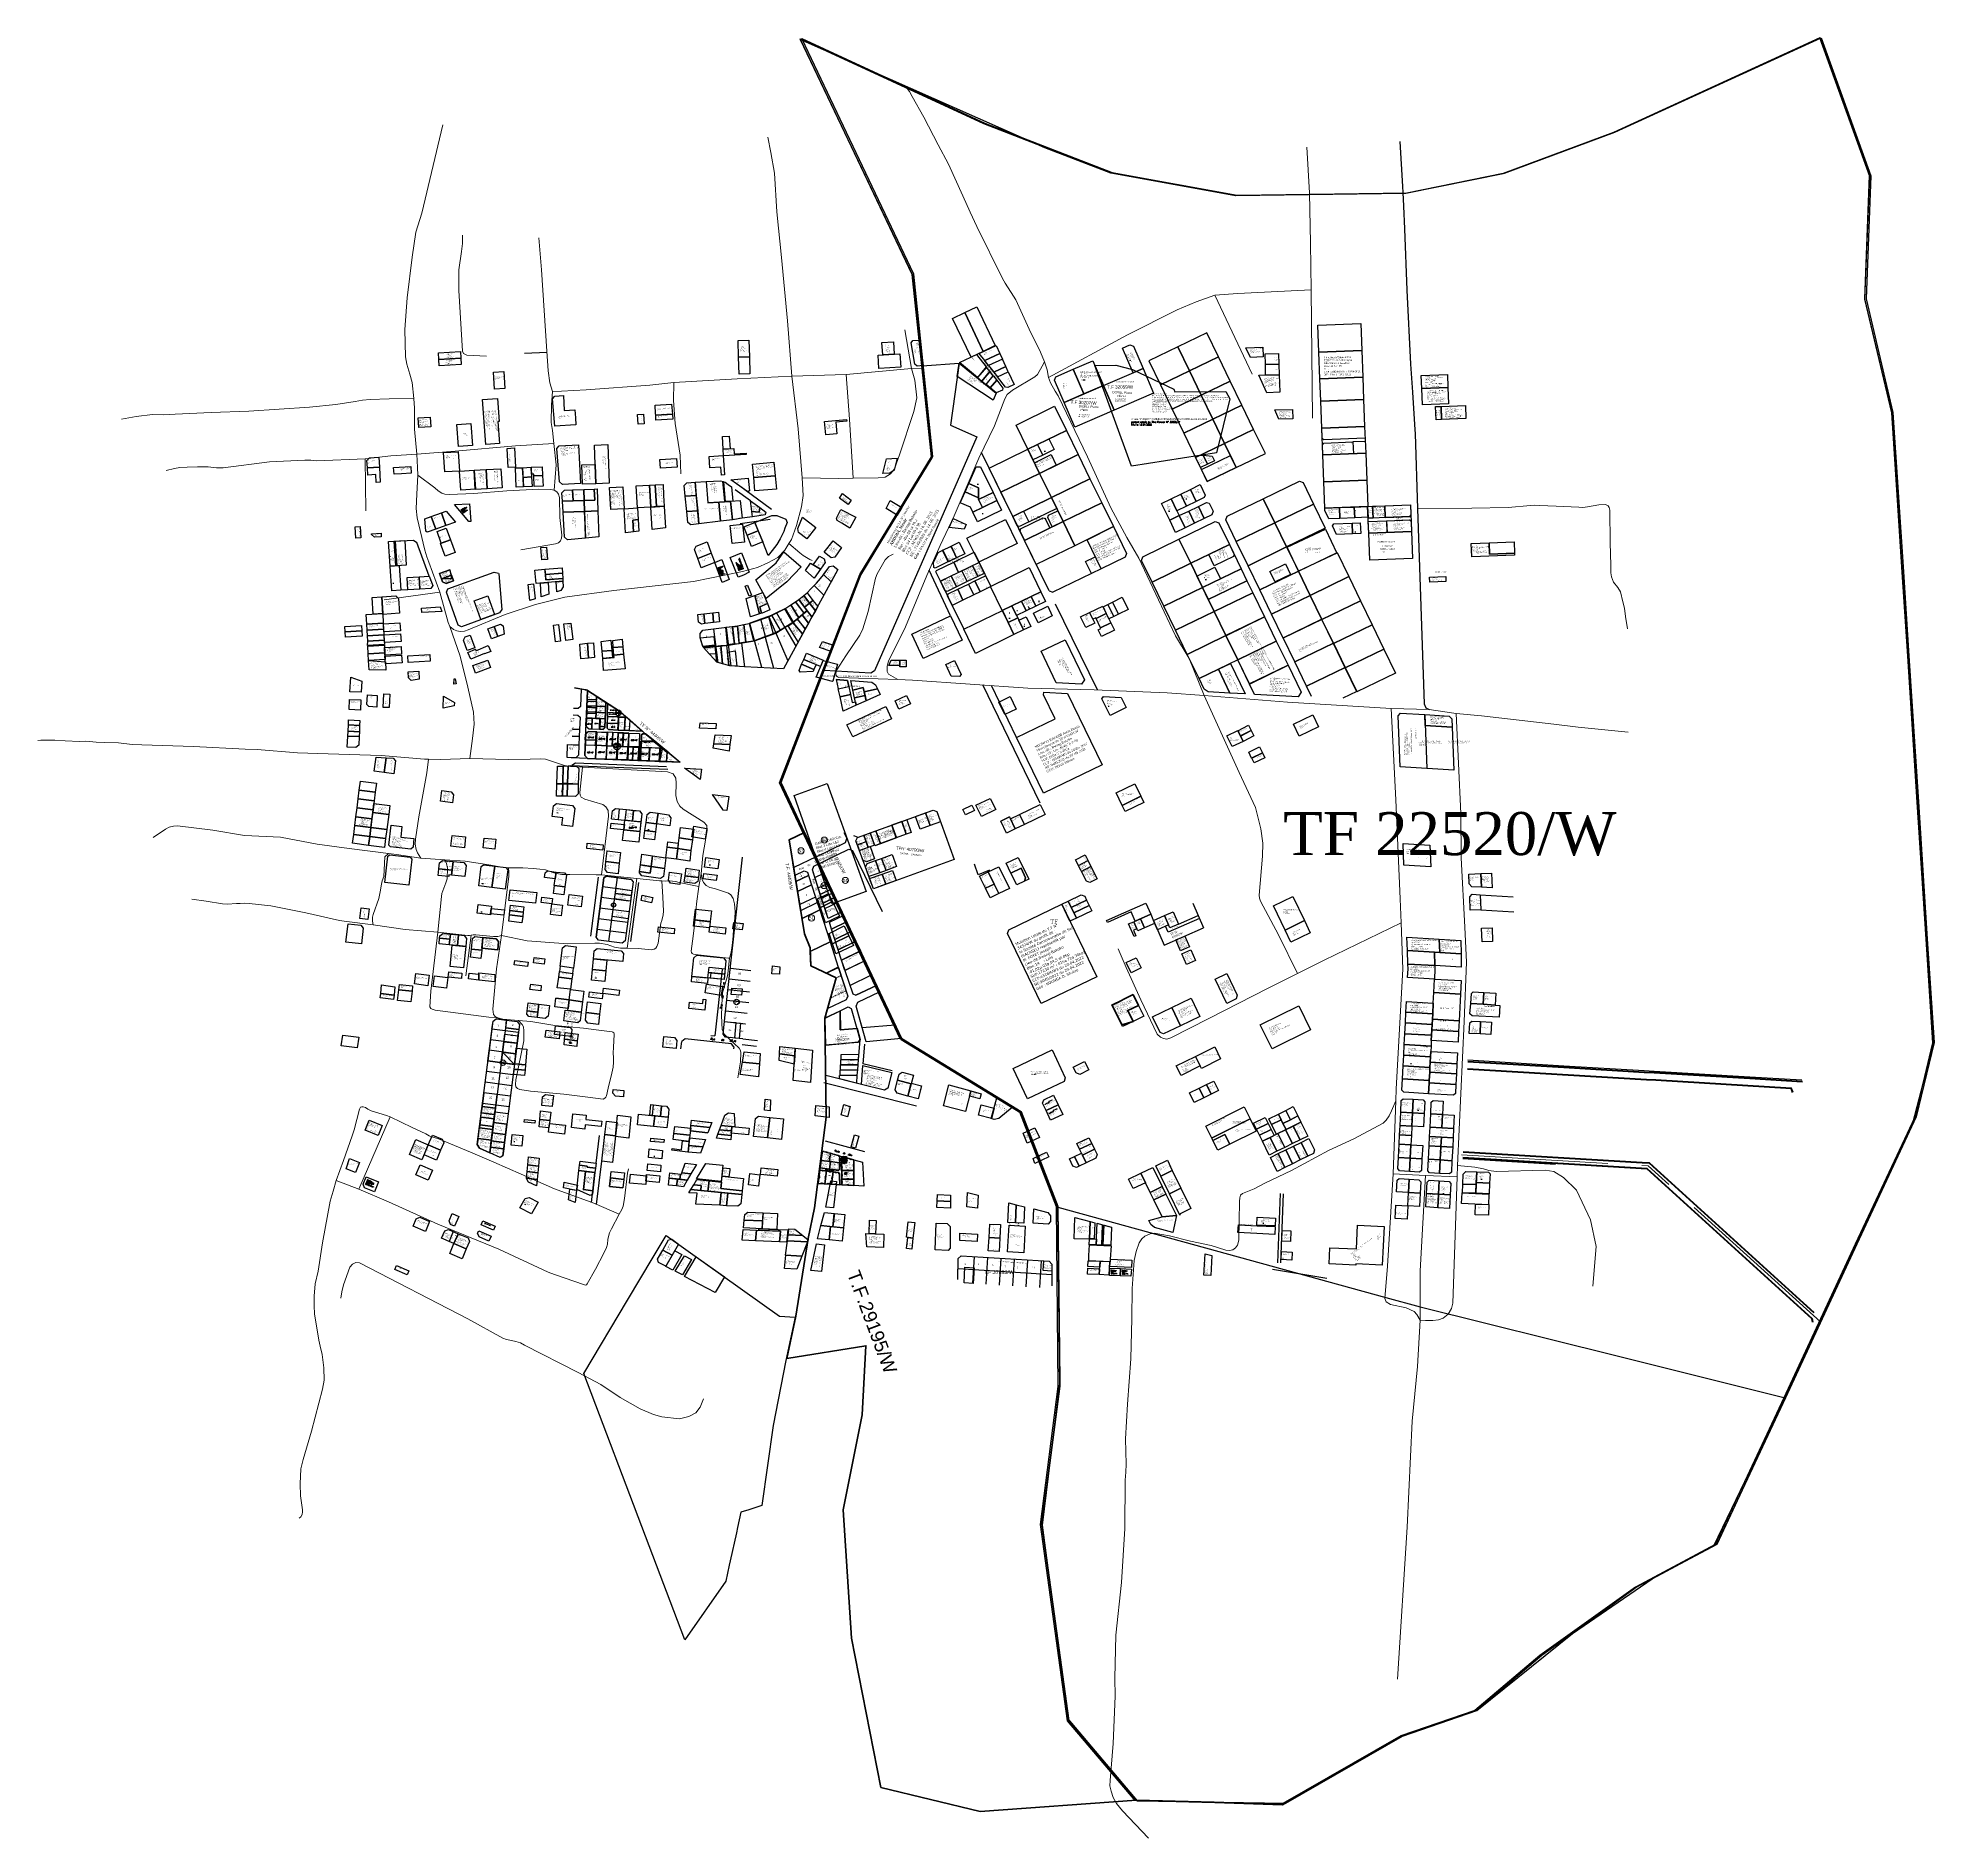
# Model space of a CAD drawing. Header units: millimetres. Extents: x 590121 to 927379, y 438565 to 1441738.
# Drawn here: x 590121 to 593653, y 438565 to 441920 of the extents above.
import ezdxf
from ezdxf.enums import TextEntityAlignment as Align

# ---------------------------------------------------------------- set-up
doc = ezdxf.new("R2010")
doc.units = ezdxf.units.MM
doc.header["$LTSCALE"] = 10
for name, pattern in [('AXESX2', [101.6, 63.5, -12.7, 12.7, -12.7]), ('DISCONTINU', [0.75, 0.5, -0.25]), ('VOIE5', [0.25, 0.1, -0.15])]:
    doc.linetypes.add(name, pattern=pattern)
for name, color, linetype, lineweight in [('00_DPP_TF MUTATION TOTALE', 6, 'Continuous', 50), ('00_DPP_TF Mutations Moungo', 6, 'Continuous', 50), ('canivea', 7, 'Continuous', 40), ('Dossiers rejetés', 1, 'Continuous', 30), ('MAJ APRES LE 13.01.2023', 222, 'Continuous', 30), ('Numérotation', 6, 'Continuous', 9), ('Roads_others', 24, 'Continuous', 9)]:
    doc.layers.add(name, color=color, linetype=linetype, lineweight=lineweight)
for name, color, linetype in [('022000518', 7, 'Continuous'), ('Annotation', 7, 'Continuous'), ('chef027001120', 7, 'Continuous'), ('Cotation', 9, 'Continuous'), ('Cotation Linéaire', 255, 'Continuous'), ('Cotation Surface', 7, 'Continuous'), ('COURBNIVEAU', 150, 'Continuous'), ('Div_Cont', 1, 'Continuous'), ('DOSENCOURS', 150, 'Continuous'), ('ECHANGEUR_PONT', 7, 'Continuous'), ('end maj 26 02 2021', 30, 'Continuous'), ('HACHURE_CIMETIERRE', 1, 'Continuous'), ('juillet 2022', 7, 'Continuous'), ('MAJ AOUT 2021', 7, 'Continuous'), ('MAJ AVRIL 2021', 7, 'Continuous'), ('MAJ DEC 2021', 234, 'Continuous'), ('MAJ FER 2022', 7, 'Continuous'), ('MAJ FEV 2022', 7, 'Continuous'), ('MAJ JAN 2022', 12, 'Continuous'), ('MAJ JANVIER 2022', 7, 'Continuous'), ('MAJ JUILLET 2021', 7, 'Continuous'), ('MAJ JUIN 2021', 191, 'Continuous'), ('MAJ JUIN 24.06.2021', 194, 'Continuous'), ('MAJ MARS', 7, 'Continuous'), ('MAJ MARS 2022', 7, 'Continuous'), ('MAJ NOV 2021', 7, 'Continuous'), ('MAJ OCT 2021', 7, 'Continuous'), ('MAJ SEP 2021', 6, 'Continuous'), ('MAJ_AVRIL_2021', 7, 'Continuous'), ('numero lots', 6, 'Continuous'), ('Parcelle MAJ', 6, 'Continuous'), ('TF ANNULE-RETIRE', 6, 'Continuous'), ('TFETAT', 12, 'Continuous')]:
    doc.layers.add(name, color=color, linetype=linetype)
doc.styles.add('Annotative', font='txt.shx')
doc.styles.add('Arial 1.0', font='arial.ttf', dxfattribs={"width": 0.99, "height": 0.5})
doc.styles.add('Arial 1.5', font='arial.ttf', dxfattribs={"width": 0.99, "height": 3})
doc.styles.add('Arial 2.0', font='arial.ttf', dxfattribs={"width": 0.99, "height": 2})
doc.styles.add('FONT1', font='romanc.shx', dxfattribs={"width": 0.7, "oblique": 18, "height": 3})
doc.styles.add('FONT2', font='romant.shx', dxfattribs={"width": 0.7, "oblique": 18, "height": 3})
doc.styles.add('RomanS', font='romans.shx')
doc.styles.get("Standard").update_dxf_attribs({"font": 'arial.ttf'})
doc.styles.add('STYLE3', font='tt0012m_.ttf', dxfattribs={"height": 13})
doc.styles.add('Times 1.0', font='times.ttf', dxfattribs={"width": 0.99, "height": 1})
doc.styles.add('Times 1.5', font='times.ttf', dxfattribs={"width": 0.99, "height": 0.75})
doc.styles.add('Times 3.0', font='times.ttf', dxfattribs={"width": 0.99, "height": 3})

# ---------------------------------------------------------------- blocks, each defined once
blk = doc.blocks.new('A$C7253655F')
at = {"layer": 'chef027001120', "linetype": 'ByBlock', "insert": (2.2, -3.9), "char_height": 0.75, "width": 150.709, "attachment_point": 1, "rotation": 24.2174, "style": 'RomanS'}
blk.add_mtext('{\\fTimes New Roman|b0|i1|c0|p18;\\C1;désistement de NGONGA TONY TCHAPCHET\\Pau profit de\\C7; KONGNI Epouse TIETSAP\\P Adeline\\PBloc 06 Lot:07P4\\PSup.495m²\\Pccp:3299M/W5 du 21.04.2021\\PNE:3168 /2021 du 24.05.2021}', dxfattribs=at)
blk = doc.blocks.new('A$C405C0E52')
at = {"layer": 'MAJ JUIN 2021', "flags": 128}
blk.add_lwpolyline([(-8.7, 18), (0, 0), (-22.5, -10.9), (-29, 2.6), (-26.7, 9.3)], close=True, dxfattribs=at)
at = {"layer": 'MAJ JUIN 2021', "insert": (-25.7, 2.3), "char_height": 0.934, "attachment_point": 1, "rotation": 26.1881}
blk.add_mtext('{\\fTimes New Roman|b0|i0|c0|p18;désistement de \\Fromans|c0;\\C0;SEN MBANG \\PLaura Minette\\fTimes New Roman|b0|i0|c0|p18;\\C256;\\P^Ia/p de NZOKAM Isaïe Hermann\\PBloc: 17B Lot: 01\\PSUP : 488 m²\\PC.C.P.: 3380 M/W3 du 04.06.2021\\PNE: \\C7;3911\\C256;/2021 le 30.06.2021  }', dxfattribs=at)
blk = doc.blocks.new('A$C3F801237')
at = {"layer": 'MAJ AOUT 2021', "flags": 128}
blk.add_lwpolyline([(0, 0), (24.8, -2.7), (22.9, -22.6), (-1.9, -19.9)], close=True, dxfattribs=at)
at = {"layer": 'MAJ AOUT 2021', "insert": (2.1, -6.1), "char_height": 1, "width": 21.362, "attachment_point": 1, "rotation": 353.7941}
blk.add_mtext('{\\fTimes New Roman|b0|i0|c0|p18;BAYECK Jojo\\PTF : 24416/ W Bloc :28 Lot : 04\\PSup :500m²\\PCCP : 3500 M/W3 du 14/07/2021\\PNE :5131/ 2021 le 04 /08/2021}', dxfattribs=at)
blk = doc.blocks.new('A$C5C46486A')
at = {"color": 7, "width": 75.237, "attachment_point": 1}
for s, insert, char_height, rotation in [('{\\fTimes New Roman|b0|i1|c0|p18;NKONGA Olivier\\P\\C1;Morcellement du T.F.N. 24416/W\\P\\C7;Bloc 73  Lots  11p\\PSUP.200 m²\\PCCP.3449 M/W3 Du 24 .06.2021\\PNE.  4709/2021 LE 19.08.2021}', (2.4, -1.4), 0.8, 353.6566), ('{\\fTimes New Roman|b0|i1|c0|p18;NGO MADONG Agnès\\P\\C1;Morcellement du T.F.N. 24416/W\\C7;\\PBloc 73  Lots  8p ,  10p e 11p\\PSUP.200 m²\\PCCP.3449 M/W3 Du  24.06.2021\\PNE. 5479/2021 LE 19.08.2021}', (22.4, -1.9), 0.7, 352.064)]:
    blk.add_mtext(s, dxfattribs=dict(at, insert=insert, char_height=char_height, rotation=rotation))
blk = doc.blocks.new('A$C55745F47')
at = {"layer": 'MAJ AOUT 2021', "color": 7, "linetype": 'ByBlock', "lineweight": -3, "ltscale": 0.0014, "insert": (0.3, 6.9), "char_height": 0.75, "width": 25.061, "attachment_point": 1, "rotation": 22.6343, "style": 'Times 1.5'}
blk.add_mtext('{\\fTimes New Roman|b0|i1|c0|p18;NGANSOP Brigitte\\P\\C1;Morcellement du T.F.N°27158/W\\P\\C7;Bloc 58 lot 03p\\PSUP500m²\\PCCP3379M/W3  du 03.06.2021\\PNE.5205 /2021 le 19.08.2021}', dxfattribs=at)
blk = doc.blocks.new('zdza')
at = {"color": 2}
blk.add_line((591201.5, 440625.1), (591211.2, 440624.7), dxfattribs=at)
at = {"color": 2, "flags": 128}
for points in [[(591200.3, 440600.2), (591201.3, 440624.9)], [(591211.3, 440624.5), (591210.3, 440599.8)]]:
    blk.add_lwpolyline(points, dxfattribs=at)
at = {"layer": 'Div_Cont', "color": 2, "lineweight": 25}
blk.add_line((591201.3, 440624.9), (591200.3, 440600.2), dxfattribs=at)
blk.add_line((591201.3, 440624.9), (591200.3, 440600.2), dxfattribs=at)
at = {"layer": 'Div_Cont', "color": 2, "flags": 128}
blk.add_lwpolyline([(591200.3, 440600.2), (591201.3, 440624.9)], dxfattribs=at)
at = {"layer": 'Div_Cont', "color": 2, "lineweight": 25, "flags": 128}
blk.add_lwpolyline([(591201.3, 440624.9), (591200.3, 440600.2)], dxfattribs=at)
blk = doc.blocks.new('zdzd')
at = {"color": 2, "lineweight": 30, "flags": 128}
blk.add_lwpolyline([(591210.2, 440599.7), (591200.5, 440600.1)], dxfattribs=at)
at = {"color": 2, "lineweight": 30}
blk.add_blockref('zdza', (0, 0), dxfattribs=at)
blk = doc.blocks.new('A$C2CD672AE')
at = {"layer": '022000518', "color": 150, "linetype": 'ByBlock', "lineweight": -3, "ltscale": 0.0014, "flags": 128}
blk.add_lwpolyline([(0, 0), (0.1, 0), (29, -17.8), (4, -38.2), (-4.7, -40.1), (-9.9, -38.8)], close=True, dxfattribs=at)
at = {"layer": '022000518', "color": 150, "linetype": 'ByBlock', "lineweight": -3, "ltscale": 0.0014, "insert": (-1.8, -11.1), "char_height": 1.2, "width": 44.67, "attachment_point": 1, "rotation": 347.959, "style": 'Times 1.0'}
blk.add_mtext('{\\C0;HAMADOU BOUBA\\P\\fTimes New Roman|b0|i0|c186|p18;Sup; \\fTimes New Roman|b0|i0|c0|p18;797\\fTimes New Roman|b0|i0|c186|p18;m²\\PBloc:\\fTimes New Roman|b0|i0|c0|p18;03\\fTimes New Roman|b0|i0|c186|p18;, Lot:\\fTimes New Roman|b0|i0|c0|p18;15P ET 16P\\fTimes New Roman|b0|i0|c186|p18;\\Pccp;\\fTimes New Roman|b0|i0|c0|p18;380\\fTimes New Roman|b0|i0|c186|p18;M/W\\fTimes New Roman|b0|i0|c0|p18;5\\fTimes New Roman|b0|i0|c186|p18; du \\fTimes New Roman|b0|i0|c0|p18;19\\fTimes New Roman|b0|i0|c186|p18;/0\\fTimes New Roman|b0|i0|c0|p18;3\\fTimes New Roman|b0|i0|c186|p18;/201\\fTimes New Roman|b0|i0|c0|p18;8\\fTimes New Roman|b0|i0|c186|p18;\\PNE 1\\fTimes New Roman|b0|i0|c0|p18;414\\fTimes New Roman|b0|i0|c186|p18;/2018  Le 22/05/2018}', dxfattribs=at)

msp = doc.modelspace()

# ---------------------------------------------------------------- hatches: boundary and pattern name
at = {"lineweight": 25}
h = msp.add_hatch(dxfattribs=at)
h.set_pattern_fill('ANSI31', scale=0.3, angle=-0.063, style=0)
h.set_pattern_definition([(44.93700547, (-335255.8883, -998791.6267), (-0.6727782934, 0.6742593106), [])])
h.paths.add_polyline_path([(591620.4, 439835.9), (591627, 439835.4), (591626.1, 439825), (591619.5, 439825.5)])

# ---------------------------------------------------------------- linework, layer by layer
for p, q in [((591027.1, 441332.3), (591068.4, 441334.5)), ((592514, 441142.8), (592512.1, 441192.7)), ((591936.5, 441028.3), (591878.3, 441147.5)), ((591936.5, 441028.3), (592008.4, 441063.4)), ((591936.5, 441028.3), (591958.4, 440983.4)), ((591951.2, 441004.9), (591993.1, 441025.3)), ((591966.5, 441017.9), (592018.2, 441043.2)), ((591993.1, 441025.3), (591997.1, 441024)), ((591997.1, 441024), (592005.6, 441006.4)), ((591951.2, 441004.9), (591949.8, 441000.9)), ((591958.4, 440983.4), (592030.3, 441018.5)), ((592004.3, 440889.3), (591958.4, 440983.4)), ((591820.8, 440842.9), (591780.9, 440927.8)), ((592100.9, 440930.4), (592011, 440886.9)), ((591801.7, 440907.4), (591823.5, 440862.4)), ((592004.3, 440889.3), (592011, 440886.9)), ((591823.5, 440862.4), (591845.5, 440817.9)), ((592094.2, 440705), (592016.3, 440864.6)), ((591569.1, 440318.9), (591572.4, 440308.7)), ((592807.4, 440323.2), (592868.9, 440319.5)), ((592245.1, 440268.3), (592281.7, 440284.3)), ((592271.7, 440307.2), (592281.7, 440284.3)), ((592281.7, 440284.3), (592291.7, 440261.4)), ((592808.5, 440295.2), (592870, 440291.5)), ((592198.4, 440275.2), (592218.4, 440229.4)), ((592218.4, 440229.4), (592291.7, 440261.4)), ((591673.4, 440174), (591661.1, 440200.3)), ((591633.1, 440154.3), (591673.4, 440174)), ((591644.4, 440135.9), (591682.8, 440154)), ((591682.8, 440154), (591644.4, 440135.9)), ((591673.4, 440174), (591682.8, 440154)), ((590993.7, 440089.6), (590962.2, 439842.2)), ((590966.4, 440072.9), (590968.3, 440087.8)), ((590991.2, 440069.8), (590966.4, 440072.9)), ((591016, 440066.6), (590966.4, 440072.9)), ((590968.3, 440087.8), (590973.9, 440092.2)), ((590993.7, 440089.6), (590973.9, 440092.2)), ((590973.9, 440092.2), (590993.7, 440089.6)), ((591017.9, 440081.5), (590986.6, 439836.4)), ((590993.7, 440089.6), (590991.2, 440069.8)), ((590991.9, 440075.2), (591016.7, 440072.1)), ((591421.3, 440084.6), (591413.3, 440085.3)), ((591429.4, 440083.8), (591438.1, 440082.9)), ((590988.7, 440049.9), (590963.9, 440053.1)), ((590988.6, 440049.4), (591013.4, 440046.3)), ((590990.4, 440063.3), (591015.2, 440060.2)), ((591418.6, 440056.2), (591410.5, 440057)), ((591651.5, 440052.9), (591648.6, 440016.2)), ((591660.5, 440044.8), (591657.5, 440008)), ((591008.4, 440007.1), (590958.8, 440013.4)), ((591711.7, 439994.9), (591657.5, 440008)), ((591756.9, 439929.3), (591584.6, 439972.9)), ((591654.5, 439969.6), (591588, 439986.5)), ((591160.3, 439823.2), (591166.4, 439874.8)), ((591161.2, 439746.1), (591170.8, 439826.8)), ((591151.6, 439749.9), (591154.2, 439771.6)), ((592430, 439637.3), (592435, 439766.3)), ((592436, 439637.1), (592441, 439766)), ((592438.3, 439697.5), (592454.5, 439696.9)), ((592521.5, 439608.3), (592420.3, 439624.7))]:
    msp.add_line(p, q)
at = {"color": 7}
for p, q in [((590773.8, 440981.4), (590819.9, 440984.1)), ((590819.9, 440984.1), (590826.6, 440979.7)), ((590849.5, 440917), (590826.6, 440979.7)), ((590809.6, 440891.4), (590796.5, 440890.6)), ((591189, 440464.8), (591190.6, 440479.7)), ((591189, 440464.8), (591243.7, 440458.9)), ((591196.2, 440484.2), (591216.7, 440481.9)), ((591202.1, 440463.4), (591204.2, 440483.3)), ((591212, 440444.2), (591213.9, 440462.1)), ((591212, 440444.2), (591213.9, 440462.1)), ((591213.9, 440462.1), (591243.7, 440458.9)), ((591213.9, 440462.1), (591243.7, 440458.9)), ((591214.5, 440462.1), (591216.7, 440481.9)), ((591228.2, 440460.6), (591214.5, 440462.1)), ((591216.7, 440481.9), (591240.9, 440479.3)), ((591230.3, 440480.4), (591228.2, 440460.6)), ((591240.9, 440479.3), (591245.4, 440473.8)), ((591245.4, 440473.8), (591241.8, 440441)), ((591243.7, 440458.9), (591241.8, 440441)), ((591241.8, 440441), (591212, 440444.2)), ((591241.8, 440441), (591212, 440444.2)), ((591229.3, 440347.2), (591214.7, 440237.2)), ((591225.9, 440351.7), (591229.3, 440347.2)), ((591214.7, 440237.2), (591209.1, 440232.9)), ((591623.9, 440182.3), (591638.3, 440138.5)), ((591405.1, 440138.2), (591405.4, 440140.7)), ((591638.3, 440138.5), (591644.4, 440135.9)), ((590958.8, 440013.4), (590968.3, 440087.8)), ((590968.3, 440087.8), (590973.9, 440092.2)), ((590973.9, 440092.2), (591013.6, 440087.1)), ((590991.9, 440075.2), (590993.7, 440089.1)), ((591017.9, 440081.5), (591008.4, 440007.1)), ((591013.6, 440087.1), (591017.9, 440081.5)), ((591399.5, 440086.7), (591438.5, 440082.9)), ((590988.6, 440049.4), (590986.1, 440029.6)), ((591013.4, 440046.3), (591010.9, 440026.4)), ((591374.2, 440060.9), (591381.8, 440060.1)), ((591433.9, 440054.7), (591401.3, 440057.9)), ((591433.9, 440054.6), (591461, 440051.7)), ((591008.4, 440007.1), (590958.8, 440013.4)), ((591003.3, 439967.4), (590953.7, 439973.8)), ((591005.9, 439987.3), (590956.3, 439993.6)), ((590998.3, 439927.7), (590948.7, 439934.1)), ((591000.8, 439947.6), (590951.2, 439953.9))]:
    msp.add_line(p, q, dxfattribs=at)
at = {"color": 7, "lineweight": 25}
for p, q in [((591143.3, 440675.5), (591178.3, 440674.1)), ((591178.6, 440681.7), (591176.7, 440634.1)), ((591176.7, 440634.1), (591178.6, 440681.7)), ((591180.7, 440633.9), (591182.5, 440679.2)), ((591181.5, 440655.3), (591217.8, 440653.8)), ((591202.7, 440666.3), (591201.4, 440633.1)), ((591141.4, 440627.5), (591139.6, 440582.5)), ((591140.4, 440602.5), (591240.3, 440598.5)), ((591161.4, 440626.7), (591159.3, 440576.7)), ((591181.3, 440625.9), (591179.3, 440575.9)), ((591180.7, 440633.9), (591183.5, 440630.8)), ((591183.5, 440630.8), (591246.7, 440628.2)), ((591201.3, 440625.1), (591199.3, 440575.1)), ((591221.3, 440624.3), (591219.3, 440574.3)), ((591241.3, 440623.5), (591239.3, 440573.5)), ((591144.3, 440577.3), (591317.2, 440570.3)), ((591244.3, 440598.3), (591284.8, 440596.7)), ((591260.3, 440597.7), (591259.3, 440572.7)), ((591280.3, 440596.9), (591279.2, 440571.9)), ((591279.2, 440571.9), (591284.8, 440596.7)), ((591284.8, 440596.7), (591317.2, 440570.3)), ((591577.8, 439814.1), (591581.9, 439845.5)), ((591578.5, 439819), (591581.9, 439845.5)), ((591581.9, 439845.5), (591607.1, 439838.5)), ((591581.9, 439845.5), (591593.7, 439842.3)), ((591581.9, 439845.5), (591593.7, 439842.3)), ((591613.6, 439834.7), (591613.9, 439811.4)), ((591615, 439836.3), (591640.2, 439829.3)), ((591617.6, 439833.6), (591617.8, 439821.2)), ((591617.6, 439833.6), (591618.2, 439782.6)), ((591577.3, 439810.1), (591607.5, 439806.2)), ((591577.3, 439810.1), (591607.5, 439806.2)), ((591577.3, 439810.1), (591612, 439805.6)), ((591577.8, 439814.1), (591607.4, 439810.2)), ((591577.8, 439814.1), (591607.4, 439810.2)), ((591614, 439803.4), (591614.2, 439782.8)), ((591627.5, 439805.6), (591623.2, 439802.7)), ((591624, 439806.3), (591626.7, 439802)), ((591626.7, 439802), (591627.5, 439805.6)), ((591574.1, 439785.1), (591640.2, 439781.4))]:
    msp.add_line(p, q, dxfattribs=at)
at = {"color": 7, "linetype": 'VOIE5'}
for p, q in [((591597.4, 440131.2), (591625.8, 440144.5)), ((591607.6, 440168.3), (591616.6, 440172.5))]:
    msp.add_line(p, q, dxfattribs=at)
at = {"lineweight": 30}
msp.add_line((591594.6, 440121.5), (591586.7, 440093), dxfattribs=at)
at = {"color": 1}
for p, q in [((591016, 440066.6), (590966.4, 440072.9)), ((591013.5, 440046.8), (590963.9, 440053.1)), ((591010.9, 440026.9), (590961.3, 440033.3))]:
    msp.add_line(p, q, dxfattribs=at)
at = {"color": 6}
for p, q in [((591418.6, 440056.2), (591421.3, 440084.6)), ((591418.6, 440056.2), (591421.3, 440084.6)), ((591421.3, 440084.6), (591429.4, 440083.8)), ((591429.4, 440083.8), (591426.6, 440055.4)), ((591429.4, 440083.8), (591426.6, 440055.4)), ((591426.6, 440055.4), (591418.6, 440056.2))]:
    msp.add_line(p, q, dxfattribs=at)
at = {"color": 2, "lineweight": 30}
msp.add_line((590994.2, 439895.7), (590986.6, 439836.4), dxfattribs=at)
at = {"color": 7, "linetype": 'DISCONTINU', "lineweight": 25}
msp.add_line((591596.7, 439841.4), (591594.7, 439826.2), dxfattribs=at)
at = {"flags": 128}
for points in [[(593439.9, 441919.2), (593532.5, 441662.4), (593523.2, 441432.9), (593573.4, 441221.4), (593592.8, 440924.1), (593603, 440767.8), (593620.7, 440496), (593637.4, 440240.5), (593650, 440047), (593616.6, 439908.9), (593505.9, 439671.8), (593373.1, 439385.4), (593245.1, 439112.3), (593096.7, 439033), (592918.6, 438905.6), (592797.2, 438803.3), (592659.2, 438755.7), (592435, 438627.2), (592309, 438631.5), (592164.4, 438635.5), (592038.2, 438784.1), (591988.2, 439149.7), (592021.3, 439406.9), (592017.8, 439741.9), (591949.4, 439917.8), (591726.5, 440054.6), (591502.2, 440531.9), (591651.7, 440919.9), (591785.1, 441139.1), (591749.4, 441478.9), (591540.6, 441918.3), (591882, 441760.2), (592118.9, 441668.5), (592351.5, 441626.4), (592668.8, 441630.3), (592850.1, 441667.3), (593055.5, 441743.4)], [(593439.9, 441919.2), (593532.5, 441662.4), (593523.2, 441432.9), (593573.4, 441221.4), (593592.8, 440924.1), (593603, 440767.8), (593620.7, 440496), (593637.4, 440240.5), (593650, 440047), (593616.6, 439908.9), (593505.9, 439671.8), (593373.1, 439385.4), (593245.1, 439112.3), (593096.7, 439033), (592918.6, 438905.6), (592797.2, 438803.3), (592659.2, 438755.7), (592435, 438627.2), (592309, 438631.5), (592164.4, 438635.5), (592038.2, 438784.1), (591988.2, 439149.7), (592021.3, 439406.9), (592017.8, 439741.9), (591949.4, 439917.8), (591726.5, 440054.6), (591502.2, 440531.9), (591651.7, 440919.9), (591785.1, 441139.1), (591749.4, 441478.9), (591540.6, 441918.3), (591882, 441760.2), (592118.9, 441668.5), (592351.5, 441626.4), (592668.8, 441630.3), (592850.1, 441667.3), (593055.5, 441743.4)], [(593439.9, 441919.2), (593532.5, 441662.4), (593523.2, 441432.9), (593573.4, 441221.4), (593592.8, 440924.1), (593603, 440767.8), (593620.7, 440496), (593637.4, 440240.5), (593650, 440047), (593616.6, 439908.9), (593505.9, 439671.8), (593373.1, 439385.4), (593245.1, 439112.3), (593096.7, 439033), (592918.6, 438905.6), (592797.2, 438803.3), (592659.2, 438755.7), (592435, 438627.2), (592309, 438631.5), (592164.4, 438635.5), (592038.2, 438784.1), (591988.2, 439149.7), (592021.3, 439406.9), (592017.8, 439741.9), (591949.4, 439917.8), (591726.5, 440054.6), (591502.2, 440531.9), (591651.7, 440919.9), (591785.1, 441139.1), (591749.4, 441478.9), (591540.6, 441918.3), (591882, 441760.2), (592118.9, 441668.5), (592351.5, 441626.4), (592668.8, 441630.3), (592850.1, 441667.3), (593055.5, 441743.4)], [(593442.6, 441919.8), (593535.2, 441663), (593525.9, 441433.5), (593576.1, 441221.9), (593595.5, 440924.6), (593605.7, 440768.4), (593623.4, 440496.6), (593640.1, 440241.1), (593652.7, 440047.6), (593619.3, 439909.5), (593508.6, 439672.3), (593375.8, 439386), (593247.8, 439112.9), (593099.4, 439033.6), (592921.4, 438906.2), (592799.9, 438803.9), (592662, 438756.3), (592437.7, 438627.8), (592311.7, 438632.1), (592167.1, 438636.1), (592040.9, 438784.7), (591990.9, 439150.2), (592024, 439407.5), (592020.5, 439742.5), (591952.1, 439918.4), (591729.3, 440055.2), (591504.9, 440532.5), (591654.4, 440920.5), (591787.8, 441139.7), (591752.1, 441479.5), (591543.3, 441918.9), (591884.7, 441760.8), (592121.6, 441669.1), (592354.3, 441627), (592671.5, 441630.9), (592852.8, 441667.9), (593058.2, 441744)], [(593442.6, 441919.8), (593535.2, 441663), (593525.9, 441433.5), (593576.1, 441221.9), (593595.5, 440924.6), (593605.7, 440768.4), (593623.4, 440496.6), (593640.1, 440241.1), (593652.7, 440047.6), (593619.3, 439909.5), (593508.6, 439672.3), (593375.8, 439386), (593247.8, 439112.9), (593099.4, 439033.6), (592921.4, 438906.2), (592799.9, 438803.9), (592662, 438756.3), (592437.7, 438627.8), (592311.7, 438632.1), (592167.1, 438636.1), (592040.9, 438784.7), (591990.9, 439150.2), (592024, 439407.5), (592020.5, 439742.5), (591952.1, 439918.4), (591729.3, 440055.2), (591504.9, 440532.5), (591654.4, 440920.5), (591787.8, 441139.7), (591752.1, 441479.5), (591543.3, 441918.9), (591884.7, 441760.8), (592121.6, 441669.1), (592354.3, 441627), (592671.5, 441630.9), (592852.8, 441667.9), (593058.2, 441744)], [(593442.6, 441919.8), (593535.2, 441663), (593525.9, 441433.5), (593576.1, 441221.9), (593595.5, 440924.6), (593605.7, 440768.4), (593623.4, 440496.6), (593640.1, 440241.1), (593652.7, 440047.6), (593619.3, 439909.5), (593508.6, 439672.3), (593375.8, 439386), (593247.8, 439112.9), (593099.4, 439033.6), (592921.4, 438906.2), (592799.9, 438803.9), (592662, 438756.3), (592437.7, 438627.8), (592311.7, 438632.1), (592167.1, 438636.1), (592040.9, 438784.7), (591990.9, 439150.2), (592024, 439407.5), (592020.5, 439742.5), (591952.1, 439918.4), (591729.3, 440055.2), (591504.9, 440532.5), (591654.4, 440920.5), (591787.8, 441139.7), (591752.1, 441479.5), (591543.3, 441918.9), (591884.7, 441760.8), (592121.6, 441669.1), (592354.3, 441627), (592671.5, 441630.9), (592852.8, 441667.9), (593058.2, 441744)], [(592584.9, 441387.6), (592586.8, 441337.6), (592506.9, 441334.5), (592504.9, 441384.4)], [(592189.9, 441318.2), (592211.7, 441273.2), (592265.8, 441299.3), (592244, 441344.3)], [(592244, 441344.3), (592265.8, 441299.3), (592319.8, 441325.4), (592298.1, 441370.4)], [(590907.7, 441335.4), (590908.5, 441323.3), (590867.5, 441320.8), (590866.8, 441333)], [(592265.8, 441299.3), (592287.6, 441254.3), (592341.6, 441280.4), (592319.9, 441325.4)], [(592211.7, 441273.2), (592233.5, 441228.2), (592287.6, 441254.3), (592265.8, 441299.3)], [(592287.6, 441254.3), (592309.4, 441209.3), (592363.4, 441235.4), (592341.7, 441280.4)], [(592233.5, 441228.2), (592255.3, 441183.2), (592309.4, 441209.3), (592287.6, 441254.3)], [(592309.4, 441209.3), (592331.2, 441164.3), (592385.2, 441190.4), (592363.5, 441235.4)], [(592014.5, 441233.4), (592036.4, 441188.4), (591964.5, 441153.3), (591942.6, 441198.3)], [(592255.3, 441183.2), (592277.1, 441138.2), (592331.2, 441164.3), (592309.4, 441209.3)], [(592036.4, 441188.4), (592058.3, 441143.5), (591986.4, 441108.4), (591964.5, 441153.3)], [(592277.1, 441138.2), (592298.9, 441093.2), (592352.9, 441119.3), (592331.2, 441164.3)], [(592331.2, 441164.3), (592352.9, 441119.3), (592407, 441145.4), (592385.2, 441190.4)], [(591964.5, 441153.3), (591986.4, 441108.3), (591914.5, 441073.3), (591892.6, 441118.2)], [(592058.4, 441143.4), (592080.3, 441098.5), (592008.4, 441063.4), (591986.4, 441108.3)], [(591986.4, 441108.3), (592008.4, 441063.4), (591936.5, 441028.3), (591914.5, 441073.3)], [(592080.3, 441098.5), (592102.2, 441053.5), (592030.3, 441018.5), (592008.4, 441063.4)], [(592477.3, 441091.5), (592496.9, 441051), (592424.9, 441016.2), (592403.1, 441061.2), (592470.6, 441093.8)], [(591619.5, 441070.7), (591635.4, 441058.5), (591629.9, 441050.2), (591613.9, 441062.4)], [(592008.4, 441063.4), (592030.3, 441018.5), (591958.4, 440983.4), (591936.5, 441028.3)], [(592403.1, 441061.2), (592424.9, 441016.2), (592352.9, 440981.3), (592333.3, 441021.8), (592335.6, 441028.5)], [(591825.2, 441024.1), (591849.6, 441013.3), (591845.7, 441004.3), (591817.9, 441007.6)], [(591825.2, 441024.1), (591849.6, 441013.3), (591845.7, 441004.3), (591817.9, 441007.6)], [(592020.4, 441038.7), (592030.3, 441018.5), (592010.1, 441008.6), (592001.6, 441026.2), (592003, 441030.2)], [(592102.2, 441053.5), (592123.9, 441009.2), (592052.2, 440973.5), (592030.3, 441018.5)], [(592496.9, 441051), (592518.7, 441006), (592446.7, 440971.2), (592424.9, 441016.2)], [(591923, 441022.7), (591944.9, 440977.8), (591873, 440942.7), (591851.1, 440987.7)], [(592030.3, 441018.5), (592052.2, 440973.5), (591980.3, 440938.4), (591958.4, 440983.4)], [(592320.3, 441016.2), (592340, 440975.8), (592268, 440940.8), (592246.1, 440985.8), (592313.6, 441018.6)], [(592424.9, 441016.2), (592446.7, 440971.2), (592374.7, 440936.3), (592352.9, 440981.3)], [(591510, 440962.4), (591542.4, 440934.2), (591515.7, 440906), (591477.4, 440875), (591457.9, 440909.9), (591495.6, 440941.4)], [(591601.8, 440982.6), (591617.3, 440970.5), (591604.8, 440952.2), (591598.3, 440951.2), (591585.3, 440961.4)], [(592246.1, 440985.8), (592268, 440940.8), (592196, 440905.9), (592176.4, 440946.3), (592178.7, 440953)], [(592340, 440975.8), (592361.8, 440930.8), (592289.9, 440895.9), (592268, 440940.8)], [(592446.7, 440971.2), (592468.5, 440926.2), (592396.5, 440891.3), (592374.7, 440936.3)], [(592540.5, 440961), (592562.3, 440916), (592490.3, 440881.1), (592468.5, 440926.1)], [(590887.6, 440928.6), (590891.2, 440911.9), (590872.4, 440911.9), (590868.8, 440921.9)], [(590887.6, 440928.6), (590868.8, 440921.9), (590872.4, 440911.9), (590891.2, 440918.7)], [(590872.4, 440911.9), (590874.5, 440906), (590880.9, 440903), (590895, 440908.1), (590891.2, 440918.7)], [(590891.2, 440918.7), (590895, 440908.1), (590880.9, 440903), (590874.5, 440906), (590872.4, 440911.9)], [(591601.8, 440935.9), (591610.8, 440929.1), (591598.1, 440906), (591584.1, 440919.7), (591595.3, 440934.6)], [(591966.9, 440932.9), (591988.8, 440887.9), (591916.9, 440852.8), (591895, 440897.8)], [(592268, 440940.8), (592289.9, 440895.9), (592217.9, 440860.9), (592196, 440905.9)], [(592289.9, 440895.9), (592311.7, 440850.9), (592239.8, 440816), (592217.9, 440860.9)], [(592372.8, 440908.3), (592383.7, 440885.9), (592311.7, 440850.9), (592300.8, 440873.4)], [(592383.7, 440885.9), (592405.6, 440840.9), (592333.6, 440806), (592311.7, 440850.9)], [(592562.3, 440916), (592584, 440871), (592512, 440836.1), (592490.3, 440881.1)], [(591917.5, 440852.9), (591938.7, 440807.9), (591867.3, 440773), (591845.5, 440817.9)], [(592311.7, 440850.9), (592333.6, 440806), (592261.6, 440771), (592239.8, 440816)], [(592490.3, 440881.1), (592512, 440836.1), (592440, 440801.3), (592418.2, 440846.3)], [(592584, 440871), (592605.8, 440826), (592533.8, 440791.1), (592512, 440836.1)], [(592405.6, 440840.9), (592427.4, 440796), (592355.5, 440761), (592333.6, 440806)], [(592605.8, 440826), (592627.6, 440781), (592555.6, 440746.1), (592533.8, 440791.1)], [(592333.6, 440806), (592355.5, 440761), (592283.5, 440726), (592261.6, 440771)], [(592427.4, 440796), (592449.3, 440751), (592377.3, 440716), (592355.5, 440761)], [(592533.9, 440791.9), (592555.7, 440746.9), (592483.7, 440712), (592461.9, 440757)], [(592627.6, 440781), (592649.4, 440736), (592577.4, 440701.1), (592555.6, 440746.1)], [(590958.7, 440760.5), (590963.8, 440746.4), (590935.6, 440736.2), (590930.5, 440750.3)], [(590958.7, 440760.5), (590963.8, 440746.4), (590935.6, 440736.2), (590930.5, 440750.3)], [(591552, 440773.6), (591583.5, 440760.3), (591578.6, 440748.5), (591547, 440761.8)], [(591552, 440773.6), (591583.5, 440760.3), (591578.6, 440748.5), (591547, 440761.8)], [(591726.2, 440760.3), (591726.2, 440750.4), (591705.9, 440750.3), (591710.2, 440760.2)], [(591738, 440760.4), (591738.1, 440747.6), (591726.3, 440747.6), (591726.2, 440760.3)], [(592449.3, 440750.9), (592473.8, 440700.6), (592468.2, 440692.1), (592386.8, 440696.6), (592377.4, 440715.8)], [(592449.3, 440750.9), (592473.8, 440700.6), (592468.2, 440692.1), (592386.8, 440696.6), (592377.4, 440715.8)], [(591142.8, 440672.5), (591159.8, 440671.7), (591159.3, 440660.3), (591142.3, 440661.2)], [(591142.8, 440672.5), (591159.8, 440671.7), (591159.3, 440660.3), (591142.3, 440661.2)], [(591142.8, 440672.5), (591159.8, 440671.7), (591159.3, 440660.3), (591142.3, 440661.2)], [(591142.8, 440672.5), (591159.8, 440671.7), (591159.3, 440660.3), (591142.3, 440661.2)], [(591142.8, 440672.5), (591159.8, 440671.7), (591159.3, 440660.3), (591142.3, 440661.2)], [(591141.8, 440652.5), (591152.4, 440652), (591151.5, 440632), (591145.9, 440632.3), (591141.1, 440637.6)], [(591141.8, 440652.5), (591152.4, 440652), (591151.5, 440632), (591145.9, 440632.3), (591141.1, 440637.6)], [(591141.8, 440652.5), (591152.4, 440652), (591151.5, 440632), (591145.9, 440632.3), (591141.1, 440637.6)], [(591141.8, 440652.5), (591152.4, 440652), (591151.5, 440632), (591145.9, 440632.3), (591141.1, 440637.6)], [(591141.8, 440652.5), (591152.4, 440652), (591151.5, 440632), (591145.9, 440632.3), (591141.1, 440637.6)], [(591160.5, 440663.4), (591177.8, 440662.4), (591177.4, 440651.1), (591160, 440651.8)], [(591167.4, 440651.3), (591176.8, 440650.8), (591176, 440633.8), (591172.8, 440631), (591166.4, 440631.3)], [(591145.6, 440627.3), (591160.6, 440626.6), (591159.8, 440611), (591139.8, 440612), (591140.4, 440622.6)], [(591145.6, 440627.3), (591160.6, 440626.6), (591159.8, 440611), (591139.8, 440612), (591140.4, 440622.6)], [(591145.6, 440627.3), (591160.6, 440626.6), (591159.8, 440611), (591139.8, 440612), (591140.4, 440622.6)], [(591145.6, 440627.3), (591160.6, 440626.6), (591159.8, 440611), (591139.8, 440612), (591140.4, 440622.6)], [(591145.6, 440627.3), (591160.6, 440626.6), (591159.8, 440611), (591139.8, 440612), (591140.4, 440622.6)], [(591160.6, 440626.6), (591180.6, 440625.6), (591179.3, 440600.6), (591159.4, 440601.6)], [(591160.6, 440626.6), (591180.6, 440625.6), (591179.3, 440600.6), (591159.4, 440601.6)], [(591160.6, 440626.6), (591180.6, 440625.6), (591179.3, 440600.6), (591159.4, 440601.6)], [(591160.6, 440626.6), (591180.6, 440625.6), (591179.3, 440600.6), (591159.4, 440601.6)], [(591160.6, 440626.6), (591180.6, 440625.6), (591179.3, 440600.6), (591159.4, 440601.6)], [(591210.5, 440624.1), (591220.5, 440623.7), (591219.3, 440598.7), (591209.3, 440599.2)], [(591210.5, 440624.1), (591220.5, 440623.7), (591219.3, 440598.7), (591209.3, 440599.2)], [(591210.5, 440624.1), (591220.5, 440623.7), (591219.3, 440598.7), (591209.3, 440599.2)], [(591210.5, 440624.1), (591220.5, 440623.7), (591219.3, 440598.7), (591209.3, 440599.2)], [(591210.5, 440624.1), (591220.5, 440623.7), (591219.3, 440598.7), (591209.3, 440599.2)], [(591247.3, 440623.2), (591252.6, 440623), (591269.6, 440609.1), (591244.8, 440610.1), (591245.2, 440621.3)], [(591381.9, 440620.9), (591411.7, 440619.7), (591409.7, 440603), (591379.7, 440604.2)], [(591242.8, 440597.5), (591259.2, 440596.7), (591258, 440571.8), (591243.6, 440572.5), (591241.7, 440574.6)], [(590721.3, 440534.7), (590751.1, 440531), (590749, 440514.5), (590719.2, 440518.2)], [(591325.3, 440558.8), (591356.7, 440556.9), (591354.4, 440537.9)], [(590717.1, 440501.7), (590746.9, 440497.9), (590744.8, 440481.4), (590715, 440485.1)], [(590719.2, 440518.2), (590749, 440514.5), (590746.9, 440497.9), (590717.1, 440501.7)], [(590744.2, 440476.4), (590774, 440472.7), (590770.4, 440444.6), (590740.6, 440448.3)], [(591216.7, 440481.9), (591230.3, 440480.4), (591228.2, 440460.6), (591214.5, 440462.1)], [(590708.8, 440435.5), (590738.6, 440431.8), (590736.5, 440415.2), (590706.7, 440419)], [(590710.9, 440452), (590740.6, 440448.3), (590738.6, 440431.8), (590708.8, 440435.5)], [(590738.6, 440431.8), (590768.3, 440428), (590766.2, 440411.5), (590736.5, 440415.2)], [(590740.6, 440448.3), (590770.4, 440444.6), (590768.3, 440428), (590738.6, 440431.8)], [(590778.5, 440452.6), (590798.4, 440450.5), (590796.3, 440430.6), (590821.1, 440427.9), (590819.3, 440412), (590815, 440408.4), (590777.2, 440412.5), (590774.5, 440415.5)], [(590892, 440433.4), (590916.9, 440430.8), (590914.9, 440410.9), (590890, 440413.5)], [(591143.9, 440419.4), (591173.7, 440416.2), (591172.6, 440406.2), (591142.8, 440409.5)], [(591671, 440412.9), (591679.1, 440390.3), (591663.8, 440384.7), (591657.4, 440387.7), (591650.9, 440405.6)], [(591680.5, 440386.8), (591688.7, 440364.2), (591668.6, 440357), (591662.1, 440374.8), (591665.1, 440381.2)], [(591196.2, 440325.4), (591225.9, 440321.5), (591224.6, 440311.5), (591194.8, 440315.5)], [(591197.5, 440335.3), (591227.2, 440331.4), (591225.9, 440321.5), (591196.2, 440325.4)], [(591246.4, 440322.3), (591265.9, 440318), (591263.8, 440308.2), (591244.3, 440312.5)], [(591343.1, 440276.3), (591372.9, 440273), (591371.7, 440261.6), (591341.9, 440264.8)], [(591611.6, 440187.9), (591629.2, 440134.3), (591626.2, 440127.3), (591591.9, 440111.1), (591607.6, 440168.3), (591588.6, 440177.3)], [(591032.1, 440106.9), (591052, 440104.3), (591050.7, 440094.4), (591034.8, 440096.4), (591031.4, 440100.9)], [(592268.6, 440130.3), (592285, 440096.6), (592249, 440079.2), (592232.6, 440112.9)], [(590993.7, 440089.6), (591013.6, 440087.1), (591017.9, 440081.5), (591016.7, 440072.1), (590991.9, 440075.2)], [(591067.1, 440071), (591093, 440067.8), (591091.6, 440054.4), (591065.7, 440057.6)], [(591421.3, 440084.6), (591429.4, 440083.8), (591426.6, 440055.4), (591418.6, 440056.2)], [(591103, 440066.5), (591126.7, 440063.6), (591125.3, 440051.1), (591101.7, 440054), (591101.7, 440054)], [(591531.2, 440037.2), (591563.4, 440033.5), (591559.7, 439973.1), (591527.6, 439976.8)], [(591531.2, 440037.2), (591563.4, 440033.5), (591559.7, 439973.1), (591527.6, 439976.8)], [(591647.8, 440006.5), (591647.1, 439996.7), (591615.6, 439996.3), (591615.4, 440006)], [(591649.3, 440026), (591648.6, 440016.2), (591617.1, 440015.8), (591616.9, 440025.6)], [(591646.2, 439986.9), (591645.1, 439972), (591614, 439979.9), (591613.8, 439986.5)], [(591647.1, 439996.7), (591646.3, 439986.9), (591614.8, 439986.5), (591614.7, 439996.3)], [(591817.4, 439968.7), (591858.5, 439958), (591848.5, 439919.3), (591807.4, 439930)], [(591262.2, 439932.2), (591282.1, 439930.1), (591280, 439910.2), (591260.2, 439912.3)], [(591858.4, 439957.6), (591877.7, 439952.4), (591875.2, 439942.7), (591855.9, 439947.9)], [(590946.5, 439916.6), (590971.3, 439913.4), (590970.2, 439905.5), (590945.4, 439908.7)], [(590824.8, 439866.8), (590847.7, 439857), (590835.9, 439829.4), (590812.9, 439839.3)], [(591034.6, 439834.5), (591054.5, 439832.2), (591053, 439817.3), (591033.1, 439819.6)], [(591581.9, 439845.5), (591611.7, 439837.2), (591613.6, 439834.7), (591613.8, 439823.7), (591579.7, 439828.1)], [(592041.7, 438783.1), (591991.3, 439148.6), (592024.1, 439405.9), (592020.2, 439740.9), (592631.4, 439572.6), (592695.1, 439555), (593059.9, 439464.3), (593375.3, 439385.9), (593248.3, 439112.7), (593099.9, 439033.3), (592922, 438905.6), (592800.7, 438803.2), (592706.5, 438770.6), (592662.8, 438755.4), (592438.7, 438626.7), (592312.7, 438630.8), (592168.1, 438634.7), (592041.7, 438783.1)], [(592041.7, 438783.1), (591991.3, 439148.6), (592024.1, 439405.9), (592020.2, 439740.9), (592631.4, 439572.6), (592695.1, 439555), (593059.9, 439464.3), (593375.3, 439385.9), (593248.3, 439112.7), (593099.9, 439033.3), (592922, 438905.6), (592800.7, 438803.2), (592706.5, 438770.6), (592662.8, 438755.4), (592438.7, 438626.7), (592312.7, 438630.8), (592168.1, 438634.7), (592041.7, 438783.1)], [(590903.5, 439691.6), (590921.8, 439683.7), (590924.5, 439677.2), (590918.5, 439663.4), (590895.6, 439673.3)], [(591463.6, 439700.8), (591517.5, 439698.7), (591515.2, 439675.7), (591501.9, 439676.2), (591504.1, 439696.2), (591463.4, 439697.8)], [(591663, 439692.2), (591696.4, 439690.8), (591695.4, 439665.7), (591664.9, 439667.1)], [(591929.8, 439707.4), (591959.7, 439705.8), (591957, 439655.9), (591927, 439657.5)], [(591929.8, 439707.4), (591959.7, 439705.8), (591957, 439655.9), (591927, 439657.5)], [(591513.7, 439651.4), (591543.8, 439650), (591534.3, 439625.4), (591511, 439626.5)], [(591513.7, 439651.4), (591543.8, 439650), (591534.3, 439625.4), (591511, 439626.5)]]:
    msp.add_lwpolyline(points, close=True, dxfattribs=at)
at = {"color": 150, "linetype": 'ByBlock', "lineweight": -3, "ltscale": 0.0014, "flags": 128}
for points in [[(592105.6, 441272.3), (592125.3, 441226.3), (592051.9, 441194.7), (592032.1, 441240.6)], [(592105.6, 441272.3), (592125.3, 441226.3), (592051.9, 441194.7), (592032.1, 441240.6)], [(592179.1, 441303.9), (592198.8, 441257.9), (592125.3, 441226.3), (592105.6, 441272.3)], [(592179.1, 441303.9), (592198.8, 441257.9), (592125.3, 441226.3), (592105.6, 441272.3)], [(592677.5, 441049.8), (592679.5, 440999.9), (592599.5, 440996.7), (592597.6, 441046.7)], [(592679.5, 440999.9), (592681.4, 440949.9), (592601.5, 440946.8), (592599.5, 440996.7)], [(592679.5, 440999.9), (592681.4, 440949.9), (592601.5, 440946.8), (592599.5, 440996.7)], [(590803.8, 440983.1), (590806.5, 440937.2), (590776.5, 440935.5), (590773.8, 440981.4)], [(590803.8, 440983.1), (590806.5, 440937.2), (590776.5, 440935.5), (590773.8, 440981.4)], [(592401.9, 440587.5), (592406.3, 440578.5), (592385.9, 440568.9), (592381.7, 440577.7)], [(592401.9, 440587.5), (592406.3, 440578.5), (592385.9, 440568.9), (592381.7, 440577.7)], [(591370.8, 439790), (591393.9, 439787.6), (591392.5, 439775.5), (591432.5, 439771.5), (591431.8, 439764.5), (591368.7, 439770.9)], [(591370.8, 439790), (591393.9, 439787.6), (591392.5, 439775.5), (591432.5, 439771.5), (591431.8, 439764.5), (591368.7, 439770.9)]]:
    msp.add_lwpolyline(points, close=True, dxfattribs=at)
at = {"color": 150, "lineweight": -3, "flags": 128}
for points in [[(591099.3, 441253.5), (591101, 441225.5), (591120.8, 441226.7), (591121.7, 441211.8), (591122.5, 441198.8), (591083.6, 441196.4), (591079.1, 441247.2), (591083.7, 441252.5)], [(591099.3, 441253.5), (591101, 441225.5), (591120.8, 441226.7), (591121.7, 441211.8), (591122.5, 441198.8), (591083.6, 441196.4), (591079.1, 441247.2), (591083.7, 441252.5)], [(590955.4, 441115.6), (590957.4, 441079.6), (590935.2, 441078.4), (590933.2, 441114.4)], [(590955.4, 441115.6), (590957.4, 441079.6), (590935.2, 441078.4), (590933.2, 441114.4)], [(590983.1, 441117.1), (590985.1, 441081.2), (590957.4, 441079.6), (590955.4, 441115.6)], [(590983.1, 441117.1), (590985.1, 441081.2), (590957.4, 441079.6), (590955.4, 441115.6)], [(591392.1, 441094.7), (591397.5, 441093), (591400.7, 441055.2), (591369.3, 441053.3), (591365.9, 441093.1)], [(591392.1, 441094.7), (591397.5, 441093), (591400.7, 441055.2), (591369.3, 441053.3), (591365.9, 441093.1)], [(590765.9, 440788.3), (590766.8, 440774.2), (590735.8, 440772.3), (590735, 440786.5)], [(590765.9, 440788.3), (590766.8, 440774.2), (590735.8, 440772.3), (590735, 440786.5)], [(591894.7, 440502.7), (591904.7, 440482.2), (591878, 440469.2), (591868, 440489.8)], [(591894.7, 440502.7), (591904.7, 440482.2), (591878, 440469.2), (591868, 440489.8)], [(591001, 440303.5), (591025.8, 440300.6), (591024.6, 440290.6), (590999.8, 440293.6)], [(591641.5, 439875.5), (591649.9, 439873.2), (591643.6, 439851.2), (591635.2, 439853.6)], [(591641.5, 439875.5), (591649.9, 439873.2), (591643.6, 439851.2), (591635.2, 439853.6)], [(592780.7, 439807.6), (592800.7, 439806.9), (592799.6, 439783.1), (592774.8, 439784), (592775.5, 439802.8)], [(592780.7, 439807.6), (592800.7, 439806.9), (592799.6, 439783.1), (592774.8, 439784), (592775.5, 439802.8)], [(591111.4, 439774.8), (591124.1, 439772.5), (591121.4, 439749.4), (591109, 439754.8)], [(591111.4, 439774.8), (591124.1, 439772.5), (591121.4, 439749.4), (591109, 439754.8)], [(592774.8, 439784), (592799.6, 439783.1), (592798.8, 439766.9), (592774.2, 439767.8)], [(592774.8, 439784), (592799.6, 439783.1), (592798.8, 439766.9), (592774.2, 439767.8)]]:
    msp.add_lwpolyline(points, close=True, dxfattribs=at)
at = {"color": 5, "lineweight": -3, "flags": 128}
for points in [[(590851.5, 441213.1), (590852.6, 441195.4), (590830.1, 441194), (590829, 441211.7)], [(591583.4, 440759.9), (591610, 440752.9), (591601.6, 440720.9), (591600.9, 440720.8), (591600.9, 440720.8), (591570.1, 440728.8)], [(591700.1, 440673.8), (591710.7, 440651.1), (591638.3, 440617.2), (591627.7, 440639.9)], [(591279.2, 440595.7), (591283.8, 440595.5), (591292, 440588.8), (591291.1, 440570.1), (591278, 440570.8)], [(592027.9, 440305.4), (592093.2, 440170.4), (591989.7, 440120.3), (591926.5, 440250.8), (591928.9, 440257.5)], [(590824.8, 439866.8), (590847.7, 439857), (590835.9, 439829.4), (590812.9, 439839.3)]]:
    msp.add_lwpolyline(points, close=True, dxfattribs=at)
at = {"color": 1, "flags": 128}
for points in [[(591302.4, 441218.8), (591303.2, 441209.2), (591271.9, 441207.3), (591271.3, 441216.9)], [(591302.4, 441218.8), (591303.2, 441209.2), (591271.9, 441207.3), (591271.3, 441216.9)], [(591142.8, 440672.5), (591159.8, 440671.7), (591159.3, 440660.3), (591142.3, 440661.2)], [(592828.3, 440363.5), (592829.5, 440335.9), (592809.4, 440337.1), (592808.4, 440362.7)], [(592027.9, 440305.4), (592093.2, 440170.4), (591989.7, 440120.3), (591926.5, 440250.8), (591928.9, 440257.5)], [(592714.1, 440011.4), (592764, 440008.4), (592763, 439989.4), (592713.1, 439992.4), (592713.6, 440001.4)], [(591008, 439998.3), (591027.9, 439996.4), (591027, 439986.5), (591007.1, 439988.3)], [(591030.6, 439794.9), (591050.6, 439792.5), (591049.5, 439780.8), (591034.6, 439787.3), (591030.5, 439794.3)]]:
    msp.add_lwpolyline(points, close=True, dxfattribs=at)
at = {"color": 7, "flags": 128}
for points in [[(592457.6, 441227.2), (592458, 441210.1), (592432.4, 441209.6), (592424.6, 441226.5)], [(591825.2, 441024.1), (591849.6, 441013.3), (591845.7, 441004.3), (591817.9, 441007.6)], [(591825.2, 441024.1), (591849.6, 441013.3), (591845.7, 441004.3), (591817.9, 441007.6)], [(591230.3, 440480.4), (591240.9, 440479.3), (591245.4, 440473.8), (591243.7, 440458.9), (591228.2, 440460.6)], [(591680.5, 440386.8), (591688.7, 440364.2), (591668.6, 440357), (591662.1, 440374.8), (591665.1, 440381.2)], [(591013.6, 440087.1), (591017.9, 440081.5), (590986.6, 439836.4), (590981.4, 439833.5), (590942.9, 439851), (590939, 439858), (590968.3, 440087.8), (590973.9, 440092.2)], [(590988.6, 440049.4), (591013.4, 440046.3), (591010.9, 440026.9), (590986.1, 440030.1)], [(590990.4, 440063.3), (591015.2, 440060.2), (591013.4, 440046.3), (590988.6, 440049.4)], [(591101.7, 440054), (591125.3, 440051.1), (591124.2, 440040.3), (591100.6, 440043.2)], [(591103, 440066.5), (591126.7, 440063.6), (591125.3, 440051.1), (591101.7, 440054)], [(590986.1, 440030.1), (591010.9, 440026.9), (591008.4, 440007.1), (590983.6, 440010.3)], [(590948, 439928.5), (590972.8, 439925.4), (590970.2, 439905.5), (590945.4, 439908.7)], [(590971.9, 439918.8), (590996.7, 439915.6), (590994.2, 439895.8), (590969.4, 439898.9)], [(590966.9, 439879.6), (590991.7, 439876.4), (590989.8, 439861.5), (590965, 439864.7)]]:
    msp.add_lwpolyline(points, close=True, dxfattribs=at)
at = {"color": 5, "flags": 128}
for points in [[(591209.9, 441083.5), (591212.5, 441042.6), (591187.6, 441041), (591185, 441081.9)], [(591259.8, 441086.6), (591262.4, 441045.7), (591237.5, 441044.1), (591234.9, 441085.1)], [(591259.8, 441086.6), (591262.4, 441045.7), (591237.5, 441044.1), (591234.9, 441085.1)], [(591237.5, 441044.1), (591238.8, 441022.5), (591228.9, 441021.3), (591230.3, 440999.3), (591215.4, 440997.5), (591212.5, 441042.6)], [(591448.1, 441057.2), (591465.3, 441044.7), (591463.9, 441035.9), (591450.3, 441037.1)], [(591616.5, 441041.1), (591643.9, 441026.6), (591633.1, 441006.2), (591618.3, 441015.3), (591609.2, 441020.8), (591608, 441025)], [(591238.8, 441022.5), (591240.2, 441000.6), (591230.3, 440999.3), (591228.9, 441021.3)], [(591470.7, 440886.5), (591479.4, 440865.6), (591465.4, 440859.8), (591468.4, 440847.7), (591464.6, 440846.4), (591456.2, 440880.5)], [(591470.7, 440886.5), (591479.4, 440865.6), (591465.4, 440859.8), (591468.4, 440847.7), (591464.6, 440846.4), (591456.2, 440880.5)], [(591456.2, 440880.5), (591464.6, 440846.4), (591448.2, 440841.1), (591439.9, 440875.1)], [(591456.2, 440880.5), (591464.6, 440846.4), (591448.2, 440841.1), (591439.9, 440875.1)], [(591435.3, 440826.9), (591439, 440793.7), (591427, 440791.9), (591423.5, 440824.5)], [(591445.4, 440828.9), (591453.8, 440796), (591439, 440793.7), (591435.3, 440826.9)], [(591445.4, 440828.9), (591453.8, 440796), (591439, 440793.7), (591435.3, 440826.9)], [(591445.4, 440828.9), (591453.8, 440796), (591439, 440793.7), (591435.3, 440826.9)], [(590797.1, 440785.8), (590797.9, 440771.3), (590767, 440769.5), (590766.2, 440784)], [(590797.1, 440785.8), (590797.9, 440771.3), (590767, 440769.5), (590766.2, 440784)], [(591143.4, 440683.9), (591160.9, 440683.1), (591160.3, 440671.7), (591142.8, 440672.5)], [(591143.4, 440683.9), (591160.9, 440683.1), (591160.3, 440671.7), (591142.8, 440672.5)], [(591160.9, 440674.8), (591178.3, 440674), (591177.8, 440662.4), (591160.5, 440663.4)], [(591161.1, 440693), (591178.6, 440681.7), (591178.3, 440674), (591160.9, 440674.8)], [(591141.8, 440652.5), (591152.4, 440652), (591151.5, 440632), (591145.9, 440632.3), (591141.1, 440637.6)], [(591145.6, 440627.3), (591160.6, 440626.6), (591159.8, 440611), (591139.8, 440612), (591140.4, 440622.6)], [(591160.6, 440626.6), (591180.6, 440625.6), (591179.3, 440600.6), (591159.4, 440601.6)], [(591180.3, 440600.9), (591200.3, 440600.1), (591199.3, 440575.1), (591179.3, 440575.9)], [(591199.3, 440599.7), (591219.3, 440598.7), (591218.1, 440573.7), (591198.1, 440574.7)], [(591199.3, 440599.7), (591219.3, 440598.7), (591218.1, 440573.7), (591198.1, 440574.7)], [(591201.3, 440625.1), (591211.3, 440624.7), (591210.3, 440599.7), (591200.3, 440600.1)], [(591210.5, 440624.1), (591220.5, 440623.7), (591219.3, 440598.7), (591209.3, 440599.2)], [(591229.3, 440598.2), (591239.3, 440597.7), (591239.3, 440597.7), (591238, 440572.7), (591228.1, 440573.2)], [(591229.3, 440598.2), (591239.3, 440597.7), (591239.3, 440597.7), (591238, 440572.7), (591228.1, 440573.2)], [(590892, 440433.4), (590916.9, 440430.8), (590914.9, 440410.9), (590890, 440413.5)], [(592828.3, 440363.5), (592829.5, 440335.9), (592809.4, 440337.1), (592808.4, 440362.7)], [(591416.6, 440271.6), (591434, 440269.7), (591432.7, 440257.7), (591415.3, 440259.6)], [(591034.1, 440121.7), (591053.9, 440119.2), (591052, 440104.3), (591032.1, 440106.9)], [(591034.1, 440121.7), (591053.9, 440119.2), (591052, 440104.3), (591032.1, 440106.9)], [(592714.1, 440011.4), (592764, 440008.4), (592763, 439989.4), (592713.1, 439992.4), (592713.6, 440001.4)], [(591008, 439998.3), (591027.9, 439996.4), (591027, 439986.5), (591007.1, 439988.3)], [(591721.9, 439977.7), (591747.1, 439970.9), (591741, 439948.1), (591721, 439953.5), (591717.4, 439959.6)], [(591721.9, 439977.7), (591747.1, 439970.9), (591741, 439948.1), (591721, 439953.5), (591717.4, 439959.6)], [(591730.6, 439992.3), (591751.4, 439986.7), (591747.1, 439970.9), (591721.9, 439977.7), (591724.6, 439988.8)], [(591730.6, 439992.3), (591751.4, 439986.7), (591747.1, 439970.9), (591721.9, 439977.7), (591724.6, 439988.8)], [(591066.2, 439950.8), (591081.1, 439949.2), (591078.6, 439928.4), (591059.3, 439930.5), (591060.8, 439946.4)], [(591176.7, 439876.5), (591196.5, 439874.1), (591190.7, 439824.5), (591170.8, 439826.8)], [(591354.6, 439841.7), (591331.8, 439843.8), (591333.1, 439856.2), (591358.9, 439853.4), (591354.6, 439841.7)], [(591354.6, 439841.7), (591331.8, 439843.8), (591333.1, 439856.2), (591358.9, 439853.4), (591354.6, 439841.7)], [(591297.4, 439805), (591317.3, 439802.8), (591316.2, 439792.9), (591296.3, 439795)], [(591297.4, 439805), (591317.3, 439802.8), (591316.2, 439792.9), (591296.3, 439795)], [(591311.8, 439793.3), (591330.2, 439791.4), (591323, 439779.2), (591310.4, 439780.6)], [(591320.2, 439804.8), (591336.9, 439803), (591330.2, 439791.4), (591316.2, 439792.9), (591317.3, 439802.8), (591319.4, 439802.6)], [(591320.2, 439804.8), (591336.9, 439803), (591330.2, 439791.4), (591316.2, 439792.9), (591317.3, 439802.8), (591319.4, 439802.6)], [(592221.9, 439765.5), (592241.4, 439725.2), (592214.6, 439723), (592199.4, 439754.6)], [(592221.9, 439765.5), (592241.4, 439725.2), (592214.6, 439723), (592199.4, 439754.6)], [(592729.4, 439765), (592751.4, 439763.7), (592750.1, 439738.7), (592728.1, 439740)], [(592052.4, 439721.6), (592080.7, 439714.3), (592079.3, 439681.1), (592050.8, 439681.9)], [(591459.4, 439698.4), (591504.1, 439696.2), (591501.9, 439676.2), (591457.2, 439678.4)], [(591459.4, 439698.4), (591504.1, 439696.2), (591501.9, 439676.2), (591457.2, 439678.4)], [(591519.1, 439700.7), (591530.4, 439700.2), (591545.6, 439688.1), (591517.9, 439689.4)]]:
    msp.add_lwpolyline(points, close=True, dxfattribs=at)
at = {"lineweight": -3, "flags": 128}
for points in [[(590803.8, 440983.1), (590806.5, 440937.2), (590789.5, 440936.2), (590786.8, 440982.2)], [(590803.8, 440983.1), (590806.5, 440937.2), (590789.5, 440936.2), (590786.8, 440982.2)], [(592311, 439976.1), (592319.8, 439958.1), (592306.3, 439951.5), (592297.5, 439969.5)], [(592311, 439976.1), (592319.8, 439958.1), (592306.3, 439951.5), (592297.5, 439969.5)]]:
    msp.add_lwpolyline(points, close=True, dxfattribs=at)
at = {"color": 150, "flags": 128}
for points in [[(591068.1, 440971), (591069.9, 440948.1), (591059.1, 440947.2), (591057.2, 440970.1)], [(591068.1, 440971), (591069.9, 440948.1), (591059.1, 440947.2), (591057.2, 440970.1)], [(591181.1, 440643.2), (591201.7, 440642.4), (591201.2, 440630.1), (591183.6, 440630.8), (591180.7, 440633.9)], [(591729.6, 440459.6), (591738.2, 440435.8), (591719.6, 440429.1), (591711, 440452.9)], [(591729.6, 440459.6), (591738.2, 440435.8), (591719.6, 440429.1), (591711, 440452.9)], [(590698.2, 440269.2), (590722, 440266.6), (590726.4, 440261.1), (590723.2, 440231.4), (590694.2, 440234.6)], [(590698.2, 440269.2), (590722, 440266.6), (590726.4, 440261.1), (590723.2, 440231.4), (590694.2, 440234.6)], [(590945.4, 439908.7), (590970.2, 439905.5), (590967.7, 439885.7), (590942.9, 439888.8)], [(592079.4, 439682), (592092.4, 439681.5), (592092, 439670.8), (592078.9, 439671.1)], [(592079.4, 439682), (592092.4, 439681.5), (592092, 439670.8), (592078.9, 439671.1)], [(592080.7, 439714.3), (592089.6, 439712), (592088.4, 439681.7), (592079.4, 439682)], [(592080.7, 439714.3), (592089.6, 439712), (592088.4, 439681.7), (592079.4, 439682)], [(592093.6, 439710.9), (592103.7, 439708.3), (592102.2, 439670.5), (592092, 439670.8)], [(592093.6, 439710.9), (592103.7, 439708.3), (592102.2, 439670.5), (592092, 439670.8)]]:
    msp.add_lwpolyline(points, close=True, dxfattribs=at)
at = {"color": 160, "lineweight": -3, "flags": 128}
msp.add_lwpolyline([(591097.8, 440922.3), (591098.3, 440912.3), (591066.8, 440909.7), (591065.9, 440919.7)], close=True, dxfattribs=at)
msp.add_lwpolyline([(591097.8, 440922.3), (591098.3, 440912.3), (591066.8, 440909.7), (591065.9, 440919.7)], close=True, dxfattribs=at)
at = {"color": 0, "lineweight": -3, "flags": 128}
msp.add_lwpolyline([(591394.3, 440947.8), (591408.1, 440910.5)], dxfattribs=at)
at = {"flags": 128}
for points in [[(591512.1, 440856.1), (591496.2, 440848.3), (591487.8, 440844.1), (591481.5, 440841.6), (591467.5, 440836.7), (591445.4, 440828.9)], [(591527.1, 440830.2), (591511.9, 440821.1), (591503.9, 440816.1), (591490.2, 440809.1), (591476.1, 440804.1), (591453.8, 440796)], [(592493.1, 440692.6), (592483.7, 440712), (592555.7, 440746.9), (592577.5, 440701.9), (592551.5, 440689.3)], [(591987.3, 440493.6), (591880.6, 440714.1)], [(591943.6, 440616), (591896.7, 440712.9)], [(591141.8, 440652.5), (591152.4, 440652)], [(591141.8, 440652.5), (591152.4, 440652)], [(591141.8, 440652.5), (591152.4, 440652)], [(591141.8, 440652.5), (591152.4, 440652)], [(591141.8, 440652.5), (591152.4, 440652)], [(591141.8, 440652.5), (591152.4, 440652)], [(591213.1, 440629), (591200.8, 440629.6), (591202, 440654), (591214.3, 440653.4), (591213.1, 440629)], [(591213.1, 440629), (591200.8, 440629.6), (591202, 440654), (591214.3, 440653.4), (591213.1, 440629)], [(591213.1, 440629), (591200.8, 440629.6), (591202, 440654), (591214.3, 440653.4), (591213.1, 440629)], [(591213.1, 440629), (591200.8, 440629.6), (591202, 440654), (591214.3, 440653.4), (591213.1, 440629)], [(591213.1, 440629), (591200.8, 440629.6), (591202, 440654), (591214.3, 440653.4), (591213.1, 440629)], [(591219.3, 440598.7), (591229.3, 440598.2), (591228.1, 440573.2), (591218.1, 440573.7), (591219.3, 440598.7)], [(591219.3, 440598.7), (591229.3, 440598.2), (591228.1, 440573.2), (591218.1, 440573.7), (591219.3, 440598.7)], [(591219.3, 440598.7), (591229.3, 440598.2), (591228.1, 440573.2), (591218.1, 440573.7), (591219.3, 440598.7)], [(591219.3, 440598.7), (591229.3, 440598.2), (591228.1, 440573.2), (591218.1, 440573.7), (591219.3, 440598.7)], [(591219.3, 440598.7), (591229.3, 440598.2), (591228.1, 440573.2), (591218.1, 440573.7), (591219.3, 440598.7)], [(591688.7, 440364.2), (591680.5, 440386.8)], [(592284.1, 440278.8), (592225.9, 440253.4), (592221, 440264.7)]]:
    msp.add_lwpolyline(points, dxfattribs=at)
at = {"color": 7, "lineweight": -3, "flags": 128}
msp.add_lwpolyline([(591435.3, 440826.9), (591439, 440793.7)], dxfattribs=at)
at = {"color": 160, "lineweight": -3, "flags": 128}
msp.add_lwpolyline([(590734.2, 440695.7), (590752.8, 440694.7)], dxfattribs=at)
msp.add_lwpolyline([(590734.2, 440695.7), (590752.8, 440694.7)], dxfattribs=at)
at = {"color": 7, "linetype": 'ByBlock', "lineweight": 25, "ltscale": 0.0014, "flags": 128}
msp.add_lwpolyline([(591139.6, 440582.5), (591144.5, 440703.6)], dxfattribs=at)
at = {"color": 7, "lineweight": 25, "flags": 128}
for points in [[(591180.7, 440633.9), (591182.5, 440679.2), (591202.7, 440666.3), (591201.2, 440630.1), (591183.5, 440630.8)], [(591211.3, 440624.7), (591191.3, 440625.5)], [(591211.3, 440624.7), (591210.3, 440599.7)], [(591241.3, 440623.5), (591239.4, 440575.5), (591237.3, 440573.6), (591219.3, 440574.3)], [(591244.3, 440598.3), (591284.8, 440596.7), (591252.6, 440623), (591247.3, 440623.2), (591245.2, 440621.3), (591243.3, 440575.3), (591245.3, 440573.3), (591259.3, 440572.7)], [(591144.3, 440577.3), (591139.6, 440582.5)], [(591244.3, 440598.3), (591260.3, 440597.7), (591259.3, 440572.7), (591243.3, 440573.3)], [(591587.3, 439864.8), (591660.3, 439844.5)], [(591617.9, 439808.9), (591617.6, 439833.6), (591619.6, 439835.1), (591640.3, 439829.3), (591640.2, 439781.4), (591574.1, 439785.1), (591581.9, 439845.5)], [(591619.5, 439825.5), (591626.1, 439825)], [(591620.4, 439835.9), (591627, 439835.4)], [(591627, 439835.4), (591626.1, 439825)], [(591614, 439803.4), (591614.2, 439782.9), (591574.1, 439785.1), (591577.3, 439810.1), (591612, 439805.6)], [(591623.2, 439802.7), (591626.7, 439802)], [(591624, 439806.3), (591627.5, 439805.6)], [(591627.5, 439805.6), (591626.7, 439802)]]:
    msp.add_lwpolyline(points, dxfattribs=at)
at = {"color": 5, "flags": 128}
for points in [[(591213.1, 440629), (591200.8, 440629.6), (591202, 440654), (591214.3, 440653.4), (591213.1, 440629)], [(591219.3, 440598.7), (591229.3, 440598.2), (591228.1, 440573.2), (591218.1, 440573.7), (591219.3, 440598.7)]]:
    msp.add_lwpolyline(points, dxfattribs=at)
at = {"color": 7, "lineweight": 25, "flags": 128}
for points in [[(591202.7, 440666.3), (591206, 440664.2), (591246.7, 440628.2), (591201.2, 440630.1), (591202.7, 440666.3)], [(591214.5, 440653.9), (591217.8, 440653.8), (591223.1, 440649.1), (591222.2, 440629.2), (591213.5, 440629.6)], [(591160.3, 440601.7), (591159.3, 440576.7), (591144.3, 440577.3), (591139.6, 440582.5), (591140.4, 440602.5)], [(591140.4, 440602.5), (591160.3, 440601.7), (591159.3, 440576.7), (591144.3, 440577.3), (591139.6, 440582.5), (591140.4, 440602.5)], [(591180.3, 440600.9), (591179.3, 440575.9), (591159.3, 440576.7), (591160.3, 440601.7)], [(591180.3, 440600.9), (591200.3, 440600.1), (591199.3, 440575.1), (591179.3, 440575.9)], [(591240.3, 440598.5), (591239.3, 440573.5), (591219.3, 440574.3), (591220.3, 440599.3)], [(591241.3, 440623.5), (591240.3, 440598.5), (591220.3, 440599.3), (591221.3, 440624.3)], [(591280.3, 440596.9), (591279.2, 440571.9), (591259.3, 440572.7), (591260.3, 440597.7)], [(591284.9, 440596.7), (591294.8, 440588.6), (591317.2, 440570.3), (591279.2, 440571.9), (591280.3, 440596.9), (591284.8, 440596.7)], [(591581.9, 439845.5), (591611.7, 439837.2), (591613.6, 439834.7), (591613.9, 439811.4), (591611.9, 439809.6), (591577.8, 439814.1)], [(591579.7, 439828.1), (591577.9, 439814), (591595.3, 439811.8), (591597.1, 439825.9)], [(591597.1, 439825.9), (591613.8, 439823.7), (591613.9, 439811.4), (591611.9, 439809.6), (591595.3, 439811.8)], [(591619.6, 439835.1), (591627.6, 439832.8), (591627, 439823), (591617.7, 439823.4), (591617.6, 439833.6), (591619.6, 439835.1)], [(591619.6, 439835.1), (591640.2, 439829.3), (591640.2, 439781.4), (591618.2, 439782.6), (591617.6, 439833.6)], [(591627.6, 439832.8), (591640.2, 439829.3), (591640.2, 439809.1), (591617.9, 439809.1), (591617.8, 439823.4), (591627, 439823)], [(591620.4, 439835.9), (591627, 439835.4), (591626.1, 439825), (591619.5, 439825.5)], [(591577.3, 439810.1), (591612, 439805.6), (591614, 439803.4), (591614.2, 439782.8), (591574.1, 439785.1)], [(591577.3, 439810.1), (591612, 439805.6), (591614, 439803.4), (591614.2, 439782.8), (591574.1, 439785.1)], [(591640.2, 439809.1), (591640.2, 439793.4), (591618.1, 439793.4), (591617.9, 439809.1)], [(591624, 439806.3), (591627.5, 439805.6), (591626.7, 439802), (591623.2, 439802.7)]]:
    msp.add_lwpolyline(points, close=True, dxfattribs=at)
at = {"color": 150, "lineweight": -3, "flags": 128}
for points in [[(592401.9, 440587.5), (592406.3, 440578.5)], [(592401.9, 440587.5), (592406.3, 440578.5)], [(591370.8, 439790), (591393.9, 439787.6)], [(591370.8, 439790), (591393.9, 439787.6)]]:
    msp.add_lwpolyline(points, dxfattribs=at)
at = {"color": 7, "flags": 128}
for points in [[(591190.6, 440479.7), (591196.2, 440484.2)], [(591680.5, 440386.8), (591688.7, 440364.2), (591668.6, 440357), (591662.1, 440374.8), (591665.1, 440381.2), (591680.5, 440386.8)], [(590991.7, 439876.4), (590986.6, 439836.4)]]:
    msp.add_lwpolyline(points, dxfattribs=at)
at = {"color": 7, "lineweight": 50, "flags": 128}
msp.add_lwpolyline([(591548.8, 440439.2), (591729.3, 440055.2), (591952.1, 439918.4), (592020.5, 439742.5), (592024, 439407.5), (591990.9, 439150.2), (592040.9, 438784.7), (592167.1, 438636.1), (591875.9, 438615.1), (591690.9, 438659.7), (591635.9, 438937.8), (591620.3, 439176.7), (591655.8, 439353.8), (591662.8, 439482.9), (591515.4, 439459.3), (591532.5, 439537.6), (591555.1, 439682.5), (591567.3, 439739.9), (591588.9, 439908.6), (591586.7, 440093), (591607.6, 440168.3), (591560.4, 440190.7), (591559.1, 440224.4), (591548.6, 440250.2), (591520.1, 440425.4)], close=True, dxfattribs=at)
at = {"color": 7, "lineweight": -3, "flags": 128}
msp.add_lwpolyline([(591327.9, 440372.5), (591352.6, 440369), (591350.8, 440355.1), (591326.1, 440358.7)], close=True, dxfattribs=at)
at = {"color": 0, "flags": 128}
msp.add_lwpolyline([(592268.3, 440220.6), (592277.1, 440200.4), (592260.4, 440193.2), (592251.6, 440213.3)], close=True, dxfattribs=at)
at = {"color": 2, "lineweight": 40, "flags": 128}
msp.add_lwpolyline([(590986.1, 440030.1), (591010.9, 440026.9), (591008.4, 440007.1), (590983.6, 440010.3)], close=True, dxfattribs=at)
at = {"lineweight": -3, "flags": 128}
for points in [[(592297.5, 439969.5), (592306.3, 439951.5)], [(592297.5, 439969.5), (592306.3, 439951.5)], [(590847.7, 439856.9), (590870.7, 439847.2)], [(590847.7, 439856.9), (590870.7, 439847.2)], [(592106.7, 439707.5), (592120.3, 439704)], [(592106.7, 439707.5), (592120.3, 439704)]]:
    msp.add_lwpolyline(points, dxfattribs=at)
at = {"color": 2, "flags": 128}
msp.add_lwpolyline([(590969.4, 439898.9), (590994.2, 439895.8), (590991.7, 439876.4), (590966.9, 439879.6)], close=True, dxfattribs=at)
at = {"color": 6, "lineweight": 35, "flags": 128}
msp.add_lwpolyline([(590994.2, 439895.8), (590986.6, 439836.4)], dxfattribs=at)
at = {"color": 2, "lineweight": -3, "flags": 128}
msp.add_lwpolyline([(591484, 439908.4), (591509.7, 439905.7), (591505.4, 439867.2), (591479.7, 439869.9)], close=True, dxfattribs=at)
msp.add_lwpolyline([(591484, 439908.4), (591509.7, 439905.7), (591505.4, 439867.2), (591479.7, 439869.9)], close=True, dxfattribs=at)
at = {"color": 3, "flags": 128}
for points in [[(592473.3, 439899.3), (592486, 439873.5), (592471.7, 439866.5), (592458.9, 439892.2)], [(592473.3, 439899.3), (592486, 439873.5), (592471.7, 439866.5), (592458.9, 439892.2)], [(590942.9, 439888.8), (590967.7, 439885.7), (590965.2, 439865.8), (590940.4, 439869)], [(592430.2, 439878.1), (592443, 439852.3), (592428.6, 439845.2), (592415.9, 439871)], [(592430.2, 439878.1), (592443, 439852.3), (592428.6, 439845.2), (592415.9, 439871)], [(592444.6, 439885.1), (592457.3, 439859.4), (592443, 439852.3), (592430.2, 439878.1)], [(592444.6, 439885.1), (592457.3, 439859.4), (592443, 439852.3), (592430.2, 439878.1)], [(592458.9, 439892.2), (592471.7, 439866.5), (592457.3, 439859.4), (592444.6, 439885.1)], [(592458.9, 439892.2), (592471.7, 439866.5), (592457.3, 439859.4), (592444.6, 439885.1)], [(592473.6, 439861.8), (592486.4, 439835.9), (592472.1, 439828.9), (592459.3, 439854.8)], [(592473.6, 439861.8), (592486.4, 439835.9), (592472.1, 439828.9), (592459.3, 439854.8)], [(592488.2, 439869), (592498.8, 439847.6), (592496.6, 439840.9), (592486.4, 439835.9), (592473.6, 439861.8)], [(592488.2, 439869), (592498.8, 439847.6), (592496.6, 439840.9), (592486.4, 439835.9), (592473.6, 439861.8)], [(592430.8, 439840.7), (592443.6, 439814.8), (592429.3, 439807.7), (592416.5, 439833.6)], [(592430.8, 439840.7), (592443.6, 439814.8), (592429.3, 439807.7), (592416.5, 439833.6)], [(592445, 439847.7), (592457.8, 439821.8), (592443.6, 439814.8), (592430.8, 439840.7)], [(592445, 439847.7), (592457.8, 439821.8), (592443.6, 439814.8), (592430.8, 439840.7)], [(592459.3, 439854.8), (592472.1, 439828.9), (592457.8, 439821.8), (592445, 439847.7)], [(592459.3, 439854.8), (592472.1, 439828.9), (592457.8, 439821.8), (592445, 439847.7)]]:
    msp.add_lwpolyline(points, close=True, dxfattribs=at)
at = {"color": 6, "flags": 128}
for points in [[(591326.5, 439823), (591347.3, 439820.7), (591336.9, 439803), (591320.2, 439804.8)], [(591326.5, 439823), (591347.3, 439820.7), (591336.9, 439803), (591320.2, 439804.8)], [(591031.8, 439807.3), (591051.8, 439804.9), (591050.6, 439792.5), (591030.6, 439794.9)], [(591033.1, 439819.6), (591053, 439817.3), (591051.8, 439804.9), (591031.8, 439807.3)], [(591570.8, 439672.4), (591585.6, 439670.8), (591580.4, 439621.1), (591560.6, 439623.2)]]:
    msp.add_lwpolyline(points, close=True, dxfattribs=at)
at = {"color": 7, "linetype": 'DISCONTINU', "lineweight": 25, "flags": 128}
for points in [[(591581.9, 439845.5), (591581.9, 439845.5), (591579.7, 439828.1), (591594.7, 439826.2), (591596.7, 439841.4)], [(591594.7, 439826.2), (591613.8, 439823.7), (591613.6, 439834.7), (591611.7, 439837.3), (591596.7, 439841.4)]]:
    msp.add_lwpolyline(points, close=True, dxfattribs=at)
msp.add_lwpolyline([(592932, 439822.2), (592774.9, 439831.5)])
at = {"color": 5, "lineweight": -3, "flags": 128}
msp.add_lwpolyline([(592052.4, 439721.6), (592080.7, 439714.3)], dxfattribs=at)
at = {"color": 7, "lineweight": 25}
for centre, radius in [((591201.9, 440662.1), 5.23), ((591199.3, 440599.9), 6.53)]:
    msp.add_circle(centre, radius, dxfattribs=at)
at = {"color": 7, "lineweight": 9}
for centre in [(591585.6, 440425), (591542.2, 440405), (591624.5, 440349.8), (591585, 440340.3), (591561.6, 440280)]:
    msp.add_circle(centre, 5.76, dxfattribs=at)
at = {"color": 7}
msp.add_circle((591422, 440123.4), 5.11, dxfattribs=at)
msp.add_circle((590986.8, 440010.2), 5.11)
at = {"layer": '00_DPP_TF MUTATION TOTALE'}
for p, q in [((591010.9, 440026.9), (590986.1, 440030.1)), ((590986.1, 440030.1), (591008.4, 440007.1)), ((591008.4, 440007.1), (591010.9, 440026.9))]:
    msp.add_line(p, q, dxfattribs=at)
at = {"layer": '00_DPP_TF MUTATION TOTALE', "flags": 128}
for points in [[(592160.7, 440137.6), (592170.7, 440117.1), (592150.7, 440107.5), (592160.6, 440087), (592139.7, 440080.7), (592121.8, 440117.6)], [(591140.8, 439807.7), (591158.2, 439805.7), (591154.2, 439771.6), (591136.8, 439773.7)]]:
    msp.add_lwpolyline(points, close=True, dxfattribs=at)
at = {"layer": 'Annotation', "flags": 128}
for points in [[(592784.5, 440015.3), (592963, 440004.6), (593112.8, 439995.7), (593131.4, 439994.6), (593309.5, 439984.1), (593406.4, 439978.3), (593406.4, 439978.3), (593406.4, 439978.3), (593406.4, 439978.3)], [(592774.9, 439831.5), (592947.2, 439821.3)]]:
    msp.add_lwpolyline(points, dxfattribs=at)
at = {"layer": 'canivea', "flags": 128}
for points in [[(592783.6, 439998.8), (593117, 439979), (593134.1, 439978), (593386.6, 439962.9), (593389.7, 439955.4)], [(592784.3, 440011.8), (592962.8, 440001.1), (593112.6, 439992.2), (593131.2, 439991.1), (593309.3, 439980.6), (593407.1, 439974.7)], [(592784.4, 440012.4), (592962.9, 440001.7), (593112.6, 439992.8), (593131.3, 439991.7), (593309.3, 439981.2), (593407.6, 439975.3)], [(592783.5, 439998.2), (593116.9, 439978.4), (593134.1, 439977.4), (593386.2, 439962.4), (593389.2, 439954.9)], [(592775, 439833.5), (593118.1, 439813.1), (593425.8, 439533.4), (593427.1, 439526.9)], [(592775, 439833.5), (593118.1, 439813.1), (593425.8, 439533.4), (593427.1, 439526.9)], [(592775, 439832.9), (593117.8, 439812.5), (593425.3, 439533.1), (593426.5, 439526.8)], [(592775, 439832.9), (593117.8, 439812.5), (593425.3, 439533.1), (593426.5, 439526.8)], [(593428.8, 439544.2), (593409.1, 439562.1), (593122.1, 439822.9), (593108.9, 439823.6), (592775.6, 439843.5)], [(593428.8, 439544.2), (593409.1, 439562.1), (593122.1, 439822.9), (593108.9, 439823.6), (592775.6, 439843.5)], [(593429.2, 439544.6), (593409.5, 439562.5), (593122.4, 439823.5), (593109, 439824.2), (592775.7, 439844.1)], [(593429.2, 439544.6), (593409.5, 439562.5), (593122.4, 439823.5), (593109, 439824.2), (592775.7, 439844.1)]]:
    msp.add_lwpolyline(points, dxfattribs=at)
at = {"layer": 'Cotation', "color": 250, "linetype": 'AXESX2', "lineweight": 20, "ltscale": 0.5, "flags": 128}
msp.add_lwpolyline([(593440.9, 439527.2), (593120.1, 439818), (592772.4, 439838.7)], dxfattribs=at)
msp.add_lwpolyline([(593440.9, 439527.2), (593120.1, 439818), (592772.4, 439838.7)], dxfattribs=at)
at = {"layer": 'Cotation Linéaire', "color": 6, "lineweight": 30, "flags": 128}
for points in [[(592633.8, 440998.1), (592599.5, 440996.7), (592598.7, 441018.7), (592632.9, 441020.1)], [(592633.8, 440998.1), (592599.5, 440996.7), (592598.7, 441018.7), (592632.9, 441020.1)], [(592082.2, 440375.7), (592093.7, 440352.8), (592080.3, 440346.1), (592073.6, 440348.3), (592064.3, 440366.7)], [(592063.9, 440322.8), (592070.5, 440320.5), (592074, 440313.3), (592045.4, 440299.5), (592039.8, 440311.2)], [(592063.9, 440322.8), (592070.5, 440320.5), (592074, 440313.3), (592045.4, 440299.5), (592039.8, 440311.2)], [(592063.9, 440322.8), (592070.6, 440320.5), (592074, 440313.3), (592045.4, 440299.5), (592039.8, 440311.2)], [(592063.9, 440322.8), (592070.6, 440320.5), (592074, 440313.3), (592045.4, 440299.5), (592039.8, 440311.2)], [(592219, 440284.2), (592226.5, 440267.1), (592205.9, 440258.1), (592198.4, 440275.2)], [(592235.1, 440291.2), (592245.1, 440268.3), (592229, 440261.3), (592219, 440284.2)], [(592257.1, 440246.3), (592265.9, 440226.1), (592249.2, 440218.8), (592240.4, 440239)]]:
    msp.add_lwpolyline(points, close=True, dxfattribs=at)
at = {"layer": 'COURBNIVEAU', "color": 7, "linetype": 'ByBlock', "ltscale": 0.0014}
for p, q in [((591400.9, 440099.2), (591432.8, 440392.9)), ((591410.4, 440186.4), (591448.5, 440182.3)), ((591406, 440146.7), (591446.3, 440142.3)), ((591408.2, 440166.6), (591447.4, 440162.3)), ((591401.7, 440106.9), (591441.6, 440102.6)), ((591403.9, 440126.8), (591444.7, 440122.3)), ((591318.3, 440035.8), (591320, 440050)), ((591326, 440054.9), (591320, 440050))]:
    msp.add_line(p, q, dxfattribs=at)
at = {"layer": 'COURBNIVEAU', "color": 7, "linetype": 'ByBlock', "lineweight": -3, "ltscale": 0.0014}
for p, q in [((591397, 440063.4), (591400.9, 440099.2)), ((591412.3, 440045.4), (591326, 440054.9)), ((591401.3, 440057.9), (591397, 440063.4)), ((591416.8, 440039.8), (591412.3, 440045.4)), ((591458.9, 440040.3), (591432.2, 440043.2))]:
    msp.add_line(p, q, dxfattribs=at)
at = {"layer": 'COURBNIVEAU', "color": 7, "linetype": 'ByBlock', "ltscale": 0.0014}
msp.add_lwpolyline([(591402.4, 440113.2), (591402.4, 440113.2)], dxfattribs=at)
at = {"layer": 'COURBNIVEAU', "color": 7, "linetype": 'ByBlock', "lineweight": 25, "ltscale": 0.0014, "flags": 128}
for points in [[(591581.9, 439845.5), (591640.2, 439829.3), (591640.2, 439781.4), (591614.9, 439782.9), (591594.7, 439784), (591574.1, 439785.1)], [(591640.2, 439829.3), (591656.3, 439824.9), (591659, 439780.4), (591640.2, 439781.4)]]:
    msp.add_lwpolyline(points, close=True, dxfattribs=at)
at = {"layer": 'Div_Cont', "color": 7}
for p, q in [((590966.9, 439879.6), (590966.8, 439878.6)), ((590991.7, 439876.4), (590966.9, 439879.6)), ((590991.6, 439875.4), (590991.7, 439876.4)), ((590963.5, 439852.8), (590963.4, 439851.9)), ((590988.3, 439849.6), (590963.5, 439852.8)), ((590988.2, 439848.7), (590988.3, 439849.6))]:
    msp.add_line(p, q, dxfattribs=at)
at = {"layer": 'Div_Cont', "color": 7, "lineweight": 25, "flags": 128}
for points in [[(591143.3, 440675.5), (591142.9, 440664.1), (591160.5, 440663.4), (591160.9, 440674.8)], [(591143.3, 440675.5), (591160.9, 440674.8), (591161, 440686.2), (591143.8, 440686.9)], [(591161, 440686.2), (591161.1, 440692.9), (591144.3, 440703.7), (591143.8, 440686.9)], [(591178.3, 440674.1), (591160.9, 440674.8), (591160.5, 440663.4), (591177.8, 440662.4)], [(591161.1, 440692.9), (591178.6, 440681.7), (591178.3, 440674.1), (591160.9, 440674.8)], [(591142.4, 440652.5), (591141.8, 440637.5), (591146.6, 440632.3), (591152.2, 440632.1), (591153, 440652.1)], [(591142.9, 440664.1), (591142.4, 440652.5), (591160, 440651.8), (591160.5, 440663.4)], [(591152.2, 440632.1), (591167.2, 440631.5), (591168, 440651.5), (591153, 440652.1)], [(591160.5, 440663.4), (591160, 440651.8), (591177.4, 440651.1), (591177.8, 440662.4)], [(591167.2, 440631.5), (591173.6, 440631.2), (591176.7, 440634.1), (591177.4, 440651.1), (591168, 440651.5)], [(591181, 440643.2), (591180.7, 440633.9), (591183.5, 440630.8), (591201.2, 440630.1), (591201.7, 440642.4)], [(591202.2, 440654.4), (591181.5, 440655.3), (591181, 440643.2), (591201.7, 440642.4)], [(591202.2, 440654.4), (591202.5, 440661.7), (591181.8, 440662.5), (591181.5, 440655.3)], [(591202.2, 440654.4), (591201.2, 440630.1), (591213.5, 440629.6), (591214.5, 440653.9)], [(591222.2, 440629.2), (591246.7, 440628.2), (591223.1, 440649.1)], [(591140.7, 440611.9), (591140.4, 440602.5), (591160.3, 440601.7), (591160.7, 440611.1)], [(591160.7, 440611.1), (591161.4, 440626.7), (591146.4, 440627.3), (591141.2, 440622.5), (591140.7, 440611.9)], [(591160.3, 440601.7), (591180.3, 440600.9), (591179.3, 440575.9), (591159.3, 440576.7)], [(591161.4, 440626.7), (591181.3, 440625.9), (591180.3, 440600.9), (591160.3, 440601.7)], [(591200.3, 440600.1), (591199.3, 440575.1), (591179.3, 440575.9), (591180.3, 440600.9)], [(591181.3, 440625.9), (591180.3, 440600.9), (591190.3, 440600.5), (591191.3, 440625.5)], [(591190.3, 440600.5), (591200.3, 440600.1), (591201.3, 440625.1), (591191.3, 440625.5)], [(591220.3, 440599.3), (591219.3, 440574.3), (591199.3, 440575.1), (591200.3, 440600.1)], [(591201.3, 440625.1), (591200.3, 440600.1), (591210.3, 440599.7), (591211.3, 440624.7)], [(591210.3, 440599.7), (591220.3, 440599.3), (591221.3, 440624.3), (591211.3, 440624.7)], [(591244.8, 440610.1), (591244.3, 440598.3), (591284.8, 440596.7), (591269.7, 440609.1)], [(591577.8, 439814.1), (591595.3, 439811.8), (591597.1, 439825.9), (591579.7, 439828.1)], [(591595.3, 439811.8), (591611.9, 439809.6), (591613.9, 439811.4), (591613.8, 439823.7), (591597.1, 439825.9)], [(591640.2, 439829.3), (591627.6, 439832.8), (591627, 439823), (591617.7, 439823.4), (591617.9, 439809.1), (591640.2, 439809.1)], [(591577.3, 439810.1), (591574.1, 439785.1), (591586.3, 439784.5), (591589.4, 439808.5)], [(591586.3, 439784.5), (591598.9, 439783.8), (591601.9, 439806.9), (591589.4, 439808.5)], [(591598.9, 439783.8), (591614.2, 439782.9), (591614, 439803.4), (591612, 439805.6), (591601.9, 439806.9)], [(591640.2, 439809.1), (591617.9, 439809.1), (591618.1, 439793.4), (591640.2, 439793.4)], [(591618.1, 439793.4), (591618.2, 439782.6), (591640.2, 439781.4), (591640.2, 439793.4)]]:
    msp.add_lwpolyline(points, close=True, dxfattribs=at)
at = {"layer": 'Div_Cont', "color": 1, "flags": 128}
for points in [[(591016, 440066.6), (590966.4, 440072.9), (590958.8, 440013.4), (591008.4, 440007.1)], [(590940.4, 439869), (590939, 439858), (590942.9, 439851), (590962.2, 439842.2), (590963.5, 439852.8), (590965, 439864.7), (590965.2, 439865.8)]]:
    msp.add_lwpolyline(points, close=True, dxfattribs=at)
at = {"layer": 'Div_Cont', "color": 6, "flags": 128}
for points in [[(590971.3, 439913.4), (590971.8, 439917.7), (590972.8, 439925.4), (590948, 439928.5), (590946.5, 439916.6)], [(590963.5, 439852.8), (590988.3, 439849.6), (590989.8, 439861.5), (590965, 439864.7)]]:
    msp.add_lwpolyline(points, close=True, dxfattribs=at)
at = {"layer": 'Div_Cont', "color": 7, "flags": 128}
for points in [[(590972.8, 439925.4), (590973.5, 439930.9), (590976, 439950.7), (590951.2, 439953.9), (590948, 439928.5)], [(590967.7, 439885.7), (590968.4, 439891.2), (590943.6, 439894.4), (590942.9, 439888.8)], [(590943.6, 439894.4), (590968.4, 439891.2), (590969.3, 439897.9), (590970.2, 439905.5), (590945.4, 439908.7)]]:
    msp.add_lwpolyline(points, close=True, dxfattribs=at)
at = {"layer": 'DOSENCOURS', "color": 7, "linetype": 'ByBlock'}
for p, q in [((591395.2, 440183.8), (591381.8, 440060.1)), ((591416.8, 440039.8), (591416.2, 440035.8))]:
    msp.add_line(p, q, dxfattribs=at)
at = {"layer": 'Dossiers rejetés', "flags": 128}
msp.add_lwpolyline([(591243.8, 440609.3), (591268.7, 440608.1), (591283.8, 440595.5), (591243.3, 440597.5)], close=True, dxfattribs=at)
at = {"layer": 'ECHANGEUR_PONT', "color": 150, "lineweight": -3}
for p, q in [((591806.4, 440965.3), (591821.6, 440972.7)), ((591806.4, 440965.3), (591821.6, 440972.7)), ((591816.8, 440943.9), (591806.4, 440965.3)), ((591816.8, 440943.9), (591806.4, 440965.3)), ((591821.6, 440972.7), (591831.9, 440951.3)), ((591821.6, 440972.7), (591831.9, 440951.3)), ((591831.9, 440951.3), (591816.8, 440943.9)), ((591831.9, 440951.3), (591816.8, 440943.9))]:
    msp.add_line(p, q, dxfattribs=at)
at = {"layer": 'ECHANGEUR_PONT', "color": 150, "lineweight": -3, "flags": 128}
msp.add_lwpolyline([(591553.3, 440885.6), (591564.2, 440871.6)], dxfattribs=at)
msp.add_lwpolyline([(591553.3, 440885.6), (591564.2, 440871.6)], dxfattribs=at)
msp.add_lwpolyline([(591553.3, 440885.6), (591564.2, 440871.6)], dxfattribs=at)
msp.add_lwpolyline([(591553.3, 440885.6), (591564.2, 440871.6)], dxfattribs=at)
at = {"layer": 'end maj 26 02 2021', "color": 7, "linetype": 'ByBlock', "lineweight": 25}
for p, q in [((591566.3, 440899.2), (591584.6, 440881.4)), ((591566.3, 440899.2), (591584.3, 440881.5)), ((591531.8, 440824.7), (591512.9, 440856.7)), ((591528.1, 440831.5), (591554.4, 440853.9)), ((591387.5, 440755.6), (591379.7, 440818.3)), ((591411.9, 440749.3), (591403, 440821.2)), ((591469, 440746.4), (591446.6, 440828.9)), ((591482, 440841.3), (591517.4, 440759.1)), ((591495.3, 440810.5), (591528.1, 440831.5)), ((591511.7, 440821), (591532.4, 440786.4)), ((591361.7, 440783.1), (591407.1, 440788)), ((591407.1, 440788), (591455.5, 440796.1)), ((591431.3, 440792), (591436.8, 440748)), ((591455.5, 440796.1), (591495.3, 440810.5)), ((591475.4, 440803.3), (591491.1, 440745.2)), ((591119.8, 440708.8), (591142.4, 440704.9)), ((591119.8, 440708.8), (591142.4, 440704.9)), ((591140.4, 440704.9), (591119.8, 440708.5)), ((591140.4, 440704.9), (591119.8, 440708.5)), ((591142.4, 440704.9), (591206, 440664.2)), ((591142.4, 440704.9), (591206, 440664.2)), ((591206, 440664.2), (591253.9, 440621.9)), ((591206, 440664.2), (591253.9, 440621.9)), ((591253.9, 440621.9), (591317.2, 440570.3)), ((591253.9, 440621.9), (591317.2, 440570.3)), ((591317.2, 440570.3), (591113.9, 440578.6)), ((591317.2, 440570.3), (591113.9, 440578.6)), ((591115.2, 440564.5), (591121.9, 440569.3)), ((591115.2, 440564.5), (591121.9, 440569.3)), ((591121.9, 440569.3), (591291.7, 440562.2)), ((591121.9, 440569.3), (591291.7, 440562.2)), ((591293.7, 440556.3), (591113.2, 440563.6)), ((591293.7, 440556.3), (591113.2, 440563.6))]:
    msp.add_line(p, q, dxfattribs=at)
at = {"layer": 'end maj 26 02 2021', "color": 150, "lineweight": -3}
for p, q in [((591192.3, 440783.9), (591191.2, 440797.1)), ((591192.3, 440783.9), (591191.2, 440797.1)), ((591102.3, 440338.2), (591082.5, 440340.4)), ((591102.3, 440338.2), (591082.5, 440340.4)), ((590792.8, 440145.8), (590793.9, 440155.7)), ((590792.8, 440145.8), (590793.9, 440155.7)), ((590857, 440152.4), (590859.6, 440172.2)), ((590857, 440152.4), (590859.6, 440172.2)), ((591083.5, 440114.4), (591085.6, 440130.3)), ((591083.5, 440114.4), (591085.6, 440130.3)), ((591108.3, 440111.2), (591083.5, 440114.4)), ((591108.3, 440111.2), (591083.5, 440114.4)), ((591110.4, 440127.1), (591085.6, 440130.3)), ((591110.4, 440127.1), (591085.6, 440130.3)), ((591110.4, 440127.1), (591108.3, 440111.2)), ((591110.4, 440127.1), (591108.3, 440111.2)), ((591338.2, 439903.1), (591373, 439898.9)), ((591338.2, 439903.1), (591375.9, 439898.6)), ((591338.2, 439903.1), (591373, 439898.9)), ((591338.2, 439903.1), (591375.9, 439898.6)), ((591338.2, 439903.1), (591373, 439898.9)), ((591338.2, 439903.1), (591375.9, 439898.6)), ((591338.2, 439903.1), (591373, 439898.9)), ((591338.2, 439903.1), (591375.9, 439898.6)), ((591375.9, 439898.6), (591372.4, 439889.6)), ((591375.9, 439898.6), (591372.4, 439889.6)), ((591375.9, 439898.6), (591372.4, 439889.6)), ((591375.9, 439898.6), (591372.4, 439889.6)), ((591336, 439883.2), (591368.7, 439879.7)), ((591336, 439883.2), (591368.7, 439879.7)), ((591336, 439883.2), (591368.7, 439879.7)), ((591336, 439883.2), (591368.7, 439879.7))]:
    msp.add_line(p, q, dxfattribs=at)
at = {"layer": 'end maj 26 02 2021', "color": 7, "linetype": 'ByBlock', "lineweight": 25, "ltscale": 0.0014}
for p, q in [((591206, 440664.2), (591142.4, 440704.9)), ((591206, 440664.2), (591142.4, 440704.9)), ((591253.9, 440621.9), (591206, 440664.2)), ((591253.9, 440621.9), (591206, 440664.2)), ((591294.8, 440588.6), (591253.9, 440621.9)), ((591294.8, 440588.6), (591253.9, 440621.9))]:
    msp.add_line(p, q, dxfattribs=at)
at = {"layer": 'end maj 26 02 2021', "color": 7, "linetype": 'ByBlock', "lineweight": -3, "ltscale": 0.0014}
for p, q in [((591520.1, 440425.4), (591548.8, 440439.2)), ((591528.5, 440373.9), (591520.1, 440425.4)), ((591548.8, 440439.2), (591570, 440394)), ((591548.8, 440439.2), (591570, 440394)), ((591624.8, 440420.5), (591627.3, 440427.7)), ((591570, 440394), (591528.5, 440373.9)), ((591566.1, 440376.5), (591630.9, 440407.9)), ((591530.9, 440359.4), (591548.1, 440367.8)), ((591563.2, 440369.6), (591566.1, 440376.5)), ((591563.2, 440369.6), (591566.1, 440376.5)), ((591578, 440323.8), (591563.2, 440369.6)), ((591566.1, 440376.5), (591576, 440381.3)), ((591567.9, 440355.1), (591584.5, 440363.1)), ((591576, 440381.3), (591598.4, 440333.6)), ((591576, 440381.3), (591598.4, 440333.6)), ((591574.1, 440335.9), (591593, 440345)), ((591580.3, 440316.7), (591601.5, 440327)), ((591542, 440291.2), (591541.5, 440293.7)), ((591576.8, 440295.1), (591543.9, 440279.2)), ((591586.5, 440297.5), (591610, 440308.9))]:
    msp.add_line(p, q, dxfattribs=at)
at = {"layer": 'end maj 26 02 2021', "color": 7, "linetype": 'ByBlock', "ltscale": 0.0014}
for p, q in [((591548.8, 440439.2), (591520.1, 440425.4)), ((591548.8, 440439.2), (591520.1, 440425.4)), ((591548.6, 440250.2), (591520.1, 440425.4)), ((591520.1, 440425.4), (591524.9, 440395.8)), ((591548.8, 440439.2), (591548.8, 440439.2)), ((591548.8, 440439.2), (591729.3, 440055.2)), ((591570, 440394), (591548.8, 440439.2)), ((591621.7, 440439.2), (591627.3, 440427.7)), ((591638.1, 440405.4), (591693.1, 440291.7)), ((591535.8, 440329.1), (591527.1, 440382.5)), ((591532.7, 440347.9), (591556.1, 440359.2)), ((591532.7, 440347.9), (591556.1, 440359.2)), ((591548.1, 440367.8), (591554.1, 440365.2)), ((591554.1, 440365.2), (591561.8, 440341.7)), ((591556.1, 440359.2), (591561.8, 440341.7)), ((591618.3, 440291.2), (591576, 440381.3)), ((591535.8, 440329.1), (591532.7, 440347.9)), ((591561.8, 440341.7), (591535.8, 440329.1)), ((591561.8, 440341.7), (591535.8, 440329.1)), ((591535.8, 440329.1), (591561.8, 440341.7)), ((591539.8, 440304.7), (591535.8, 440329.1)), ((591569.1, 440318.9), (591539.8, 440304.7)), ((591561.8, 440341.7), (591569.1, 440318.9)), ((591559.1, 440224.4), (591548.6, 440250.2)), ((591560.4, 440190.7), (591559.1, 440224.4)), ((591607.6, 440168.3), (591560.4, 440190.7)), ((591586.7, 440093), (591607.6, 440168.3)), ((591588.9, 439908.6), (591586.7, 440093))]:
    msp.add_line(p, q, dxfattribs=at)
at = {"layer": 'end maj 26 02 2021', "color": 7, "linetype": 'ByBlock'}
for p, q in [((591542, 440291.2), (591520.1, 440425.4)), ((591548.8, 440439.2), (591570, 440394)), ((591548.8, 440439.2), (591570, 440394)), ((591624.8, 440420.5), (591627.3, 440427.7)), ((591640.1, 440433.5), (591646.8, 440431.1)), ((591570, 440394), (591624.8, 440420.5)), ((591630.9, 440407.9), (591638.1, 440405.4)), ((591576, 440381.3), (591618.3, 440291.2)), ((591576, 440381.3), (591610.2, 440308.6)), ((591610.2, 440308.6), (591618.3, 440291.2)), ((591586.7, 440093), (591607.6, 440168.3)), ((591586.7, 440093), (591607.6, 440168.3))]:
    msp.add_line(p, q, dxfattribs=at)
at = {"layer": 'end maj 26 02 2021', "color": 7, "linetype": 'ByBlock', "lineweight": 50, "ltscale": 0.0014}
for p, q in [((591570, 440394), (591548.8, 440439.2)), ((591618.3, 440291.2), (591576, 440381.3))]:
    msp.add_line(p, q, dxfattribs=at)
at = {"layer": 'end maj 26 02 2021', "color": 150}
for p, q in [((591488, 440176), (591488.8, 440190.6)), ((591488, 440176), (591488.8, 440190.6)), ((591488.8, 440190.6), (591502.8, 440189.1)), ((591488.8, 440190.6), (591502.8, 440189.1)), ((591333.7, 439863.4), (591333.9, 439863.4)), ((591333.7, 439863.4), (591333.9, 439863.4)), ((591333.7, 439863.4), (591333.9, 439863.4)), ((591333.7, 439863.4), (591333.9, 439863.4))]:
    msp.add_line(p, q, dxfattribs=at)
at = {"layer": 'end maj 26 02 2021'}
for p, q in [((591502.1, 440175.3), (591488, 440176)), ((591502.1, 440175.3), (591488, 440176)), ((591502.8, 440189.1), (591502.1, 440175.3)), ((591502.8, 440189.1), (591502.1, 440175.3))]:
    msp.add_line(p, q, dxfattribs=at)
at = {"layer": 'end maj 26 02 2021', "color": 3, "linetype": 'ByBlock', "ltscale": 0.0014}
for p, q in [((591567.3, 439739.9), (591588.9, 439908.6)), ((591555.1, 439682.5), (591567.3, 439739.9)), ((591555.1, 439682.5), (591532.5, 439537.6))]:
    msp.add_line(p, q, dxfattribs=at)
at = {"layer": 'end maj 26 02 2021', "color": 3, "linetype": 'ByBlock'}
for p, q in [((591834.7, 439645.1), (591840.5, 439650.5)), ((591840.5, 439650.5), (592004.4, 439640.1)), ((591834.4, 439606.5), (591834.7, 439645.1)), ((592004.4, 439640.1), (592009.4, 439634.8)), ((592009.4, 439634.8), (592009.5, 439594.7))]:
    msp.add_line(p, q, dxfattribs=at)
at = {"layer": 'end maj 26 02 2021', "color": 0, "linetype": 'ByBlock'}
for p, q in [((591864.4, 439649), (591861.3, 439599)), ((591889.4, 439647.4), (591886.2, 439597.4)), ((591914.3, 439645.8), (591911.2, 439595.9)), ((591939.3, 439644.2), (591936.1, 439594.3)), ((591964.2, 439642.7), (591961.1, 439592.7)), ((591989.2, 439641.1), (591986, 439591.1))]:
    msp.add_line(p, q, dxfattribs=at)
at = {"layer": 'end maj 26 02 2021', "linetype": 'ByBlock', "ltscale": 0.0014}
msp.add_line((592009.5, 439614.7), (591834.6, 439625.8), dxfattribs=at)
at = {"layer": 'end maj 26 02 2021', "color": 150, "lineweight": -3, "flags": 128}
for points in [[(591869.5, 441418.6), (591904, 441346.4), (591881.4, 441335.7), (591847, 441407.9)], [(591869.5, 441418.6), (591904, 441346.4), (591881.4, 441335.7), (591847, 441407.9)], [(591714.1, 441353.7), (591715.4, 441330.3), (591694.2, 441329), (591692.8, 441352.5)], [(591714.1, 441353.7), (591715.4, 441330.3), (591694.2, 441329), (591692.8, 441352.5)], [(592402.4, 441343.4), (592403.1, 441325.5), (592379.3, 441324.5), (592370.7, 441342.2)], [(592402.4, 441343.4), (592403.1, 441325.5), (592379.3, 441324.5), (592370.7, 441342.2)], [(592402.4, 441343.4), (592403.1, 441325.5), (592379.3, 441324.5), (592370.7, 441342.2)], [(592402.4, 441343.4), (592403.1, 441325.5), (592379.3, 441324.5), (592370.7, 441342.2)], [(592402.4, 441343.4), (592403.1, 441325.5), (592379.3, 441324.5), (592370.7, 441342.2)], [(592402.4, 441343.4), (592403.1, 441325.5), (592379.3, 441324.5), (592370.7, 441342.2)], [(592402.4, 441343.4), (592403.1, 441325.5), (592379.3, 441324.5), (592370.7, 441342.2)], [(592402.4, 441343.4), (592403.1, 441325.5), (592379.3, 441324.5), (592370.7, 441342.2)], [(592085.8, 441318.2), (592105.6, 441272.3), (592069, 441256.5), (592049.2, 441302.4)], [(592085.8, 441318.2), (592105.6, 441272.3), (592069, 441256.5), (592049.2, 441302.4)], [(592432.1, 441312), (592432.6, 441292), (592407.6, 441291.4), (592407.1, 441311.4), (592432.1, 441312)], [(592432.1, 441312), (592432.6, 441292), (592407.6, 441291.4), (592407.1, 441311.4), (592432.1, 441312)], [(592432.1, 441312), (592432.6, 441292), (592407.6, 441291.4), (592407.1, 441311.4), (592432.1, 441312)], [(592432.1, 441312), (592432.6, 441292), (592407.6, 441291.4), (592407.1, 441311.4), (592432.1, 441312)], [(591248.6, 441218.8), (591249.8, 441200.9), (591238.7, 441200.2), (591237.6, 441218.2)], [(591248.6, 441218.8), (591249.8, 441200.9), (591238.7, 441200.2), (591237.6, 441218.2)], [(591627, 441208.5), (591627.2, 441205.5), (591606.8, 441203.7), (591608.7, 441181.8), (591588.3, 441180), (591588.3, 441180), (591586.1, 441204.9)], [(591627, 441208.5), (591627.2, 441205.5), (591606.8, 441203.7), (591608.7, 441181.8), (591588.3, 441180), (591588.3, 441180), (591586.1, 441204.9)], [(592003.7, 441172.6), (592013.4, 441152.7), (591992.3, 441142.4), (591982.6, 441162.2)], [(592003.7, 441172.6), (592013.4, 441152.7), (591992.3, 441142.4), (591982.6, 441162.2)], [(590755.5, 441138.8), (590756.7, 441120), (590734.2, 441118.5), (590733.3, 441132.3), (590738, 441137.6)], [(590755.5, 441138.8), (590756.7, 441120), (590734.2, 441118.5), (590733.3, 441132.3), (590738, 441137.6)], [(590903.4, 441148.8), (590905.7, 441112.8), (590878.3, 441111), (590875.9, 441147)], [(590903.4, 441148.8), (590905.7, 441112.8), (590878.3, 441111), (590875.9, 441147)], [(591182.4, 441162), (591184.8, 441090), (591159.8, 441089.2), (591157.4, 441161.2)], [(591182.4, 441162), (591184.8, 441090), (591159.8, 441089.2), (591157.4, 441161.2)], [(591310.1, 441135.9), (591311.5, 441119.9), (591280.1, 441118), (591279.1, 441134)], [(591310.1, 441135.9), (591311.5, 441119.9), (591280.1, 441118), (591279.1, 441134)], [(591396.8, 441141.6), (591399.7, 441105.4), (591399.3, 441105.7), (591393.7, 441105.3), (591392.5, 441120.2), (591372.5, 441118.7), (591370.9, 441139.6)], [(591396.8, 441141.6), (591399.7, 441105.4), (591399.3, 441105.7), (591393.7, 441105.3), (591392.5, 441120.2), (591372.5, 441118.7), (591370.9, 441139.6)], [(591416.7, 441154.8), (591417.5, 441144.8), (591439.7, 441146.1), (591439.9, 441143.7), (591397.8, 441141.2), (591397.1, 441153.7)], [(591416.7, 441154.8), (591417.5, 441144.8), (591439.7, 441146.1), (591439.9, 441143.7), (591397.8, 441141.2), (591397.1, 441153.7)], [(591721.2, 441136.7), (591715.5, 441114.3), (591707.6, 441108.8), (591694.4, 441108.1), (591701.6, 441135.5)], [(591721.2, 441136.7), (591715.5, 441114.3), (591707.6, 441108.8), (591694.4, 441108.1), (591701.6, 441135.5)], [(591982.6, 441162.2), (591992.3, 441142.4), (591974.1, 441133.6), (591964.5, 441153.3)], [(591982.6, 441162.2), (591992.3, 441142.4), (591974.1, 441133.6), (591964.5, 441153.3)], [(590815.2, 441121), (590815.9, 441108.5), (590797.9, 441107.5), (590784, 441106.6), (590783.2, 441119.1)], [(590815.2, 441121), (590815.9, 441108.5), (590797.9, 441107.5), (590784, 441106.6), (590783.2, 441119.1)], [(591158.6, 441125.2), (591159.8, 441089.2), (591134.9, 441088.4), (591133.7, 441124.3)], [(591158.6, 441125.2), (591159.8, 441089.2), (591134.9, 441088.4), (591133.7, 441124.3)], [(591443.9, 441099.2), (591446.3, 441075.6), (591442.8, 441073.7), (591411.6, 441096.6)], [(591443.9, 441099.2), (591446.3, 441075.6), (591442.8, 441073.7), (591411.6, 441096.6)], [(591116.6, 441077.7), (591117.8, 441057.3), (591097.8, 441056.6), (591096.8, 441072.2), (591101.5, 441077.2)], [(591116.6, 441077.7), (591117.8, 441057.3), (591097.8, 441056.6), (591096.8, 441072.2), (591101.5, 441077.2)], [(591137.5, 441078.4), (591138.2, 441058), (591117.8, 441057.3), (591116.6, 441077.7)], [(591137.5, 441078.4), (591138.2, 441058), (591117.8, 441057.3), (591116.6, 441077.7)], [(591157, 441079.1), (591157.7, 441058.6), (591138.2, 441058), (591137.5, 441078.4)], [(591157, 441079.1), (591157.7, 441058.6), (591138.2, 441058), (591137.5, 441078.4)], [(591162.5, 441079.3), (591163.8, 441038.3), (591138.9, 441037.5), (591138.2, 441058), (591157.7, 441058.6), (591157, 441079.1)], [(591162.5, 441079.3), (591163.8, 441038.3), (591138.9, 441037.5), (591138.2, 441058), (591157.7, 441058.6), (591157, 441079.1)], [(591270.2, 441087.3), (591272.8, 441046.4), (591262.4, 441045.7), (591259.8, 441086.6)], [(591270.2, 441087.3), (591272.8, 441046.4), (591262.4, 441045.7), (591259.8, 441086.6)], [(591285, 441087.8), (591285.7, 441067.3), (591287.4, 441047.3), (591272.8, 441046.4), (591270.4, 441087.3)], [(591285, 441087.8), (591285.7, 441067.3), (591287.4, 441047.3), (591272.8, 441046.4), (591270.4, 441087.3)], [(591344.6, 441091.9), (591347, 441067), (591326.5, 441065.7), (591324.6, 441085.8), (591329.4, 441090.9)], [(591344.6, 441091.9), (591347, 441067), (591326.5, 441065.7), (591324.6, 441085.8), (591329.4, 441090.9)], [(591899.7, 441072.9), (591907, 441057.9), (591880, 441044.9), (591872.7, 441059.9)], [(591899.7, 441072.9), (591907, 441057.9), (591880, 441044.9), (591872.7, 441059.9)], [(592231.4, 441061.1), (592242.3, 441038.6), (592246.7, 441029.6), (592246.6, 441029.6), (592228.8, 441020.9), (592213.5, 441052.4)], [(592231.4, 441061.1), (592242.3, 441038.6), (592246.7, 441029.6), (592246.6, 441029.6), (592228.8, 441020.9), (592213.5, 441052.4)], [(592285.5, 441087.4), (592294.9, 441068), (592293.2, 441063.3), (592278.2, 441056), (592267.3, 441078.5)], [(592285.5, 441087.4), (592294.9, 441068), (592293.2, 441063.3), (592278.2, 441056), (592267.3, 441078.5)], [(591138.2, 441057.9), (591138.9, 441037.4), (591098.9, 441036.1), (591097.8, 441056.6)], [(591138.2, 441057.9), (591138.9, 441037.4), (591098.9, 441036.1), (591097.8, 441056.6)], [(591138.9, 441037.5), (591140.5, 440987.9), (591106.9, 440984.8), (591101.6, 440989.3), (591098.9, 441036.1)], [(591138.9, 441037.5), (591140.5, 440987.9), (591106.9, 440984.8), (591101.6, 440989.3), (591098.9, 441036.1)], [(591410.4, 441056.2), (591414.4, 441022.1), (591392.1, 441019.3), (591388.9, 441054.8)], [(591410.4, 441056.2), (591414.4, 441022.1), (591392.1, 441019.3), (591388.9, 441054.8)], [(591428.9, 441057.8), (591432.7, 441024.8), (591414.4, 441022.1), (591410.4, 441056.3)], [(591428.9, 441057.8), (591432.7, 441024.8), (591414.4, 441022.1), (591410.4, 441056.3)], [(591708.2, 441057.6), (591729.8, 441044.5), (591721.4, 441030.6), (591700.7, 441043.2)], [(591708.2, 441057.6), (591729.8, 441044.5), (591721.4, 441030.6), (591700.7, 441043.2)], [(591907, 441057.9), (591915.7, 441039.9), (591870.7, 441018.2), (591862, 441036.2)], [(591907, 441057.9), (591915.7, 441039.9), (591870.7, 441018.2), (591862, 441036.2)], [(592246.6, 441029.6), (592257.5, 441007.1), (592239.7, 440998.4), (592228.8, 441020.9)], [(592246.6, 441029.6), (592257.5, 441007.1), (592239.7, 440998.4), (592228.8, 441020.9)], [(591432.9, 441013.8), (591437, 440980.3), (591414.1, 440977.6), (591410.1, 441011.1)], [(591432.9, 441013.8), (591437, 440980.3), (591414.1, 440977.6), (591410.1, 441011.1)], [(591456, 441017), (591462.2, 441001.6), (591441.7, 440993.2), (591435.4, 441008.7)], [(591456, 441017), (591462.2, 441001.6), (591441.7, 440993.2), (591435.4, 441008.7)], [(592583.8, 441016.1), (592584.6, 440996.1), (592569.6, 440995.5), (592568.8, 441015.5)], [(592583.8, 441016.1), (592584.6, 440996.1), (592569.6, 440995.5), (592568.8, 441015.5)], [(591374.9, 440959.9), (591381.3, 440942.5), (591356.3, 440932.4), (591349.8, 440949.8)], [(591374.9, 440959.9), (591381.3, 440942.5), (591356.3, 440932.4), (591349.8, 440949.8)], [(591576.7, 440954.2), (591585.2, 440948.9), (591587.2, 440942.1), (591578.3, 440929.8), (591564.9, 440938)], [(591576.7, 440954.2), (591585.2, 440948.9), (591587.2, 440942.1), (591578.3, 440929.8), (591564.9, 440938)], [(591065.1, 440929.6), (591066.8, 440909.7), (591098.3, 440912.3), (591098.5, 440907.3), (591048.5, 440903.2), (591046.5, 440928.1)], [(591065.1, 440929.6), (591066.8, 440909.7), (591098.3, 440912.3), (591098.5, 440907.3), (591048.5, 440903.2), (591046.5, 440928.1)], [(591097.3, 440932.3), (591097.8, 440922.3), (591065.9, 440919.7), (591065.1, 440929.6)], [(591097.3, 440932.3), (591097.8, 440922.3), (591065.9, 440919.7), (591065.1, 440929.6)], [(591885.7, 440917.5), (591895.5, 440897.3), (591875.7, 440887.7), (591865.9, 440907.9)], [(591885.7, 440917.5), (591895.5, 440897.3), (591875.7, 440887.7), (591865.9, 440907.9)], [(591885.7, 440917.5), (591895.5, 440897.3), (591875.7, 440887.7), (591865.9, 440907.9)], [(591885.7, 440917.5), (591895.5, 440897.3), (591875.7, 440887.7), (591865.9, 440907.9)], [(591071.3, 440905), (591072.4, 440883.1), (591057.8, 440878.4), (591056.6, 440903.8)], [(591071.3, 440905), (591072.4, 440883.1), (591057.8, 440878.4), (591056.6, 440903.8)], [(591098.5, 440907.3), (591099, 440896.7), (591094.6, 440890.2), (591087, 440887.8), (591086.1, 440906.2)], [(591098.5, 440907.3), (591099, 440896.7), (591094.6, 440890.2), (591087, 440887.8), (591086.1, 440906.2)], [(591442.6, 440900.3), (591450.1, 440881.5), (591445.7, 440879.6), (591438.1, 440898.5)], [(591442.6, 440900.3), (591450.1, 440881.5), (591445.7, 440879.6), (591438.1, 440898.5)], [(591833.9, 440892.5), (591843.7, 440872.2), (591823.5, 440862.4), (591815, 440880), (591816.4, 440884)], [(591833.9, 440892.5), (591843.7, 440872.2), (591823.5, 440862.4), (591815, 440880), (591816.4, 440884)], [(591833.9, 440892.5), (591843.7, 440872.2), (591823.5, 440862.4), (591815, 440880), (591816.4, 440884)], [(591833.9, 440892.5), (591843.7, 440872.2), (591823.5, 440862.4), (591815, 440880), (591816.4, 440884)], [(591853.9, 440902.1), (591863.7, 440881.9), (591843.7, 440872.2), (591833.9, 440892.5)], [(591853.9, 440902.1), (591863.7, 440881.9), (591843.7, 440872.2), (591833.9, 440892.5)], [(591853.9, 440902.1), (591863.7, 440881.9), (591843.7, 440872.2), (591833.9, 440892.5)], [(591853.9, 440902.1), (591863.7, 440881.9), (591843.7, 440872.2), (591833.9, 440892.5)], [(592743, 440916.1), (592743.3, 440907.1), (592713.3, 440905.8), (592713, 440914.8)], [(592743, 440916.1), (592743.3, 440907.1), (592713.3, 440905.8), (592713, 440914.8)], [(590761, 440878.3), (590762.9, 440847.4), (590745.2, 440846.3), (590743.4, 440877.2)], [(590761, 440878.3), (590762.9, 440847.4), (590745.2, 440846.3), (590743.4, 440877.2)], [(591377.5, 440848.6), (591379.2, 440830.3), (591363, 440828.4), (591361.3, 440846.7)], [(591377.5, 440848.6), (591379.2, 440830.3), (591363, 440828.4), (591361.3, 440846.7)], [(591553.6, 440852.4), (591562.2, 440840.8), (591555.8, 440829.5), (591544.4, 440844.7)], [(591553.6, 440852.4), (591562.2, 440840.8), (591555.8, 440829.5), (591544.4, 440844.7)], [(591553.6, 440852.4), (591562.2, 440840.8), (591555.8, 440829.5), (591544.4, 440844.7)], [(591553.6, 440852.4), (591562.2, 440840.8), (591555.8, 440829.5), (591544.4, 440844.7)], [(591934.9, 440861.6), (591943.6, 440843.6), (591945.8, 440839.1), (591927.8, 440830.4), (591916.9, 440852.8)], [(591934.9, 440861.6), (591943.6, 440843.6), (591945.8, 440839.1), (591927.8, 440830.4), (591916.9, 440852.8)], [(591934.9, 440861.6), (591943.6, 440843.6), (591945.8, 440839.1), (591927.8, 440830.4), (591916.9, 440852.8)], [(591934.9, 440861.6), (591943.6, 440843.6), (591945.8, 440839.1), (591927.8, 440830.4), (591916.9, 440852.8)], [(591970.9, 440879.1), (591979.6, 440861.1), (591961.6, 440852.3), (591952.9, 440870.3)], [(591970.9, 440879.1), (591979.6, 440861.1), (591961.6, 440852.3), (591952.9, 440870.3)], [(591970.9, 440879.1), (591979.6, 440861.1), (591961.6, 440852.3), (591952.9, 440870.3)], [(591970.9, 440879.1), (591979.6, 440861.1), (591961.6, 440852.3), (591952.9, 440870.3)], [(592001.9, 440860.8), (592010.1, 440842.8), (591983.7, 440829.7), (591975, 440847.7)], [(592001.9, 440860.8), (592010.1, 440842.8), (591983.7, 440829.7), (591975, 440847.7)], [(592001.9, 440860.8), (592010.1, 440842.8), (591983.7, 440829.7), (591975, 440847.7)], [(592001.9, 440860.8), (592010.1, 440842.8), (591983.7, 440829.7), (591975, 440847.7)], [(592104, 440861), (592110.7, 440847.3), (592091.6, 440838), (592091.1, 440839), (592085.7, 440836.4), (592079.5, 440849.1)], [(592104, 440861), (592110.7, 440847.3), (592091.6, 440838), (592091.1, 440839), (592085.7, 440836.4), (592079.5, 440849.1)], [(592104, 440861), (592110.7, 440847.3), (592091.6, 440838), (592091.1, 440839), (592085.7, 440836.4), (592079.5, 440849.1)], [(592104, 440861), (592110.7, 440847.3), (592091.6, 440838), (592091.1, 440839), (592085.7, 440836.4), (592079.5, 440849.1)], [(592110.7, 440847.3), (592119.1, 440829.9), (592100, 440820.6), (592091.6, 440838)], [(592110.7, 440847.3), (592119.1, 440829.9), (592100, 440820.6), (592091.6, 440838)], [(592110.7, 440847.3), (592119.1, 440829.9), (592100, 440820.6), (592091.6, 440838)], [(592110.7, 440847.3), (592119.1, 440829.9), (592100, 440820.6), (592091.6, 440838)], [(590723.8, 440814.9), (590724.4, 440805), (590693.4, 440803.1), (590692.8, 440813.1)], [(590723.8, 440814.9), (590724.4, 440805), (590693.4, 440803.1), (590692.8, 440813.1)], [(590763.9, 440829.3), (590764.6, 440818.3), (590733.6, 440816.5), (590733, 440827.5)], [(590763.9, 440829.3), (590764.6, 440818.3), (590733.6, 440816.5), (590733, 440827.5)], [(591113.3, 440829.4), (591117, 440798.6), (591104.2, 440797.1), (591100.5, 440827.8)], [(591113.3, 440829.4), (591117, 440798.6), (591104.2, 440797.1), (591100.5, 440827.8)], [(591534.9, 440836.9), (591549.5, 440818.4), (591544.6, 440809.4), (591527.1, 440830.2)], [(591534.9, 440836.9), (591549.5, 440818.4), (591544.6, 440809.4), (591527.1, 440830.2)], [(591534.9, 440836.9), (591549.5, 440818.4), (591544.6, 440809.4), (591527.1, 440830.2)], [(591534.9, 440836.9), (591549.5, 440818.4), (591544.6, 440809.4), (591527.1, 440830.2)], [(591544.4, 440844.7), (591555.8, 440829.5), (591549.5, 440818.4), (591535.3, 440837.3)], [(591544.4, 440844.7), (591555.8, 440829.5), (591549.5, 440818.4), (591535.3, 440837.3)], [(591544.4, 440844.7), (591555.8, 440829.5), (591549.5, 440818.4), (591535.3, 440837.3)], [(591544.4, 440844.7), (591555.8, 440829.5), (591549.5, 440818.4), (591535.3, 440837.3)], [(591544.4, 440844.7), (591555.8, 440829.5), (591549.5, 440818.4), (591535.3, 440837.3)], [(591544.4, 440844.7), (591555.8, 440829.5), (591549.5, 440818.4), (591535.3, 440837.3)], [(591544.4, 440844.7), (591555.8, 440829.5), (591549.5, 440818.4), (591535.3, 440837.3)], [(591544.4, 440844.7), (591555.8, 440829.5), (591549.5, 440818.4), (591535.3, 440837.3)], [(591961.5, 440841.1), (591970.2, 440823.2), (591956.7, 440816.6), (591948, 440834.6)], [(591961.5, 440841.1), (591970.2, 440823.2), (591956.7, 440816.6), (591948, 440834.6)], [(591961.5, 440841.1), (591970.2, 440823.2), (591956.7, 440816.6), (591948, 440834.6)], [(591961.5, 440841.1), (591970.2, 440823.2), (591956.7, 440816.6), (591948, 440834.6)], [(591187.9, 440797.3), (591189.5, 440778.4), (591171.5, 440776.9), (591170, 440795.2)], [(591187.9, 440797.3), (591189.5, 440778.4), (591171.5, 440776.9), (591170, 440795.2)], [(591354.2, 440802), (591379.6, 440804.7), (591381.5, 440788), (591359.4, 440785.7)], [(591354.2, 440802), (591379.6, 440804.7), (591381.5, 440788), (591359.4, 440785.7)], [(591381.9, 440786.8), (591383.4, 440772.3), (591371.8, 440771.2), (591359.8, 440784.5), (591359.7, 440784.8)], [(591381.9, 440786.8), (591383.4, 440772.3), (591371.8, 440771.2), (591359.8, 440784.5), (591359.7, 440784.8)], [(590766.7, 440774.2), (590767.4, 440761.3), (590736.6, 440759.4), (590735.8, 440772.3)], [(590766.7, 440774.2), (590767.4, 440761.3), (590736.6, 440759.4), (590735.8, 440772.3)], [(590766.7, 440774.2), (590767.4, 440761.3), (590736.6, 440759.4), (590735.8, 440772.3)], [(590766.7, 440774.2), (590767.4, 440761.3), (590736.6, 440759.4), (590735.8, 440772.3)], [(590958.7, 440760.5), (590963.8, 440746.4), (590935.6, 440736.2), (590930.5, 440750.3)], [(590958.7, 440760.5), (590963.8, 440746.4), (590935.6, 440736.2), (590930.5, 440750.3)], [(591211.3, 440771.7), (591214.3, 440744.3), (591174.4, 440740.8), (591172.6, 440763.5), (591193.8, 440765.5), (591193.4, 440769.7)], [(591211.3, 440771.7), (591214.3, 440744.3), (591174.4, 440740.8), (591172.6, 440763.5), (591193.8, 440765.5), (591193.4, 440769.7)], [(591543.1, 440752.6), (591566.1, 440742.9), (591564.5, 440739), (591540.7, 440737.8), (591538.3, 440741.2)], [(591543.1, 440752.6), (591566.1, 440742.9), (591564.5, 440739), (591540.7, 440737.8), (591538.3, 440741.2)], [(591543.1, 440752.6), (591566.1, 440742.9), (591564.5, 440739), (591540.7, 440737.8), (591538.3, 440741.2)], [(591543.1, 440752.6), (591566.1, 440742.9), (591564.5, 440739), (591540.7, 440737.8), (591538.3, 440741.2)], [(591547, 440761.8), (591570, 440752.1), (591566.1, 440742.9), (591543.1, 440752.6)], [(591547, 440761.8), (591570, 440752.1), (591566.1, 440742.9), (591543.1, 440752.6)], [(591547, 440761.8), (591570, 440752.1), (591566.1, 440742.9), (591543.1, 440752.6)], [(591547, 440761.8), (591570, 440752.1), (591566.1, 440742.9), (591543.1, 440752.6)], [(592342.4, 440754.3), (592369.7, 440697.4), (592340.8, 440699.1), (592319.5, 440743.3)], [(592342.4, 440754.3), (592369.7, 440697.4), (592340.8, 440699.1), (592319.5, 440743.3)], [(591634.7, 440722.3), (591673.9, 440719.5), (591681, 440714.6), (591684.6, 440706.9), (591659.8, 440701.4), (591658.1, 440709.1), (591638.5, 440704.7)], [(591634.7, 440722.3), (591673.9, 440719.5), (591681, 440714.6), (591684.6, 440706.9), (591659.8, 440701.4), (591658.1, 440709.1), (591638.5, 440704.7)], [(591634.7, 440722.3), (591673.9, 440719.5), (591681, 440714.6), (591684.6, 440706.9), (591659.8, 440701.4), (591658.1, 440709.1), (591638.5, 440704.7)], [(591634.7, 440722.3), (591673.9, 440719.5), (591681, 440714.6), (591684.6, 440706.9), (591659.8, 440701.4), (591658.1, 440709.1), (591638.5, 440704.7)], [(590701.1, 440687.3), (590722.1, 440686.2), (590721.2, 440667.2), (590700.2, 440668.2)], [(590701.1, 440687.3), (590722.1, 440686.2), (590721.2, 440667.2), (590700.2, 440668.2)], [(590876.2, 440693), (590896.3, 440681.5), (590896, 440674.9), (590875.2, 440671.1)], [(590876.2, 440693), (590896.3, 440681.5), (590896, 440674.9), (590875.2, 440671.1)], [(591634.3, 440696.3), (591637.5, 440681.6), (591643.4, 440682.9), (591644.9, 440676.2), (591620.7, 440665.1), (591614.8, 440692)], [(591634.3, 440696.3), (591637.5, 440681.6), (591643.4, 440682.9), (591644.9, 440676.2), (591620.7, 440665.1), (591614.8, 440692)], [(591634.3, 440696.3), (591637.5, 440681.6), (591643.4, 440682.9), (591644.9, 440676.2), (591620.7, 440665.1), (591614.8, 440692)], [(591634.3, 440696.3), (591637.5, 440681.6), (591643.4, 440682.9), (591644.9, 440676.2), (591620.7, 440665.1), (591614.8, 440692)], [(591931.5, 440692.3), (591942.7, 440669.1), (591921.8, 440658.9), (591910.6, 440682.2), (591931.5, 440692.3)], [(591931.5, 440692.3), (591942.7, 440669.1), (591921.8, 440658.9), (591910.6, 440682.2), (591931.5, 440692.3)], [(591931.5, 440692.3), (591942.7, 440669.1), (591921.8, 440658.9), (591910.6, 440682.2), (591931.5, 440692.3)], [(591931.5, 440692.3), (591942.7, 440669.1), (591921.8, 440658.9), (591910.6, 440682.2), (591931.5, 440692.3)], [(590699.4, 440649.2), (590720.4, 440648.1), (590719.9, 440638.6), (590698.9, 440639.6)], [(590699.4, 440649.2), (590720.4, 440648.1), (590719.9, 440638.6), (590698.9, 440639.6)], [(590750.4, 440579.4), (590769, 440578.4), (590765.6, 440551), (590747.1, 440553.4)], [(590750.4, 440579.4), (590769, 440578.4), (590765.6, 440551), (590747.1, 440553.4)], [(590769, 440578.4), (590782.2, 440577.7), (590786.5, 440572.5), (590783.6, 440548.8), (590765.6, 440551)], [(590769, 440578.4), (590782.2, 440577.7), (590786.5, 440572.5), (590783.6, 440548.8), (590765.6, 440551)], [(591086.9, 440530), (591098.2, 440529.8), (591097.8, 440506.8), (591086.4, 440507)], [(591086.9, 440530), (591098.2, 440529.8), (591097.8, 440506.8), (591086.4, 440507)], [(591098.2, 440529.8), (591106.9, 440529.6), (591106.4, 440506.6), (591097.7, 440506.8)], [(591098.2, 440529.8), (591106.9, 440529.6), (591106.4, 440506.6), (591097.7, 440506.8)], [(591099.2, 440563), (591108.3, 440563.1), (591106.9, 440530.4), (591098.2, 440530.4)], [(591099.2, 440563), (591108.3, 440563.1), (591106.9, 440530.4), (591098.2, 440530.4)], [(591123.5, 440563.2), (591128.3, 440558.3), (591126.9, 440529.4), (591106.9, 440530.4), (591108.5, 440563.1)], [(591123.5, 440563.2), (591128.3, 440558.3), (591126.9, 440529.4), (591106.9, 440530.4), (591108.5, 440563.1)], [(591377.3, 440510), (591407.3, 440506.4), (591404.1, 440480), (591396.4, 440480.9), (591396.2, 440481.8)], [(591377.3, 440510), (591407.3, 440506.4), (591404.1, 440480), (591396.4, 440480.9), (591396.2, 440481.8)], [(591086.8, 440493.1), (591116.6, 440489.2), (591120.9, 440483.6), (591116.5, 440450.2), (591096.7, 440452.8), (591098.4, 440466.4), (591078.6, 440469), (591081.2, 440488.8)], [(591086.8, 440493.1), (591116.6, 440489.2), (591120.9, 440483.6), (591116.5, 440450.2), (591096.7, 440452.8), (591098.4, 440466.4), (591078.6, 440469), (591081.2, 440488.8)], [(591253.3, 440458.1), (591273.1, 440455.2), (591271.2, 440440.3), (591251.4, 440443.2)], [(591253.3, 440458.1), (591273.1, 440455.2), (591271.2, 440440.3), (591251.4, 440443.2)], [(591260.9, 440477.2), (591275.7, 440475), (591273.1, 440455.2), (591253.3, 440458.1), (591255.3, 440472.9)], [(591260.9, 440477.2), (591275.7, 440475), (591273.1, 440455.2), (591253.3, 440458.1), (591255.3, 440472.9)], [(591275.7, 440475), (591295.5, 440472.2), (591299.8, 440466.5), (591297.9, 440451.7), (591273.1, 440455.2)], [(591275.7, 440475), (591295.5, 440472.2), (591299.8, 440466.5), (591297.9, 440451.7), (591273.1, 440455.2)], [(591930.2, 440468.2), (591941.2, 440445.7), (591924.9, 440437.8), (591914, 440460.3)], [(591930.2, 440468.2), (591941.2, 440445.7), (591924.9, 440437.8), (591914, 440460.3)], [(591987.7, 440491.5), (591996.9, 440472.7), (591958.3, 440454), (591949.2, 440472.9)], [(591987.7, 440491.5), (591996.9, 440472.7), (591958.3, 440454), (591949.2, 440472.9)], [(590951.9, 440428.7), (590973.8, 440426.5), (590971.9, 440408.4), (590950, 440410.7)], [(590951.9, 440428.7), (590973.8, 440426.5), (590971.9, 440408.4), (590950, 440410.7)], [(591188.2, 440456.8), (591213, 440454.2), (591212, 440444.2), (591187.1, 440446.9)], [(591188.2, 440456.8), (591213, 440454.2), (591212, 440444.2), (591187.1, 440446.9)], [(591245.5, 440398.6), (591265.3, 440395.7), (591262.7, 440375.9), (591242.9, 440378.7)], [(591245.5, 440398.6), (591265.3, 440395.7), (591262.7, 440375.9), (591242.9, 440378.7)], [(591265.3, 440395.7), (591290.1, 440392.2), (591287.5, 440372.3), (591262.7, 440375.9)], [(591265.3, 440395.7), (591290.1, 440392.2), (591287.5, 440372.3), (591262.7, 440375.9)], [(591265.3, 440395.7), (591290.1, 440392.2), (591287.5, 440372.3), (591262.7, 440375.9)], [(591265.3, 440395.7), (591290.1, 440392.2), (591287.5, 440372.3), (591262.7, 440375.9)], [(591946.7, 440392.8), (591966.3, 440352.3), (591958.2, 440348.4), (591960.5, 440355), (591952, 440372.5), (591933.1, 440363.4), (591924.2, 440381.9)], [(591946.7, 440392.8), (591966.3, 440352.3), (591958.2, 440348.4), (591960.5, 440355), (591952, 440372.5), (591933.1, 440363.4), (591924.2, 440381.9)], [(591946.7, 440392.8), (591966.3, 440352.3), (591958.2, 440348.4), (591960.5, 440355), (591952, 440372.5), (591933.1, 440363.4), (591924.2, 440381.9)], [(591946.7, 440392.8), (591966.3, 440352.3), (591958.2, 440348.4), (591960.5, 440355), (591952, 440372.5), (591933.1, 440363.4), (591924.2, 440381.9)], [(592071.2, 440397.5), (592093.7, 440352.8), (592080.3, 440346.1), (592073.6, 440348.3), (592053.3, 440388.5)], [(592071.2, 440397.5), (592093.7, 440352.8), (592080.3, 440346.1), (592073.6, 440348.3), (592053.3, 440388.5)], [(591178.6, 440385), (591203.4, 440382.3), (591201.5, 440362.4), (591181.6, 440364.6), (591177.2, 440370.1)], [(591178.6, 440385), (591203.4, 440382.3), (591201.5, 440362.4), (591181.6, 440364.6), (591177.2, 440370.1)], [(591262.7, 440375.9), (591287.5, 440372.3), (591285.6, 440357.4), (591280, 440353.2), (591245.3, 440358.2), (591241, 440363.9), (591241.3, 440366.3), (591261.1, 440363.5)], [(591262.7, 440375.9), (591287.5, 440372.3), (591285.6, 440357.4), (591280, 440353.2), (591245.3, 440358.2), (591241, 440363.9), (591241.3, 440366.3), (591261.1, 440363.5)], [(591297, 440365.5), (591319.3, 440362), (591316.4, 440342.2), (591299.1, 440344.9), (591294.9, 440350.6), (591297, 440365.5)], [(591297, 440365.5), (591319.3, 440362), (591316.4, 440342.2), (591299.1, 440344.9), (591294.9, 440350.6), (591297, 440365.5)], [(591890.7, 440365.7), (591901.7, 440342.9), (591885.7, 440335.2), (591874.7, 440357.9)], [(591890.7, 440365.7), (591901.7, 440342.9), (591885.7, 440335.2), (591874.7, 440357.9)], [(591910.7, 440375.4), (591930.3, 440334.9), (591910.3, 440325.2), (591890.7, 440365.7)], [(591910.7, 440375.4), (591930.3, 440334.9), (591910.3, 440325.2), (591890.7, 440365.7)], [(591083, 440340.3), (591102.3, 440337.8), (591100.4, 440323.3), (591081.1, 440325.8)], [(591083, 440340.3), (591102.3, 440337.8), (591100.4, 440323.3), (591081.1, 440325.8)], [(591110.4, 440323.4), (591135.2, 440320.5), (591132.6, 440300.7), (591107.8, 440303.8)], [(591110.4, 440323.4), (591135.2, 440320.5), (591132.6, 440300.7), (591107.8, 440303.8)], [(592457.9, 440319.9), (592479.8, 440274.9), (592443.8, 440257.4), (592422, 440302.4)], [(592457.9, 440319.9), (592479.8, 440274.9), (592443.8, 440257.4), (592422, 440302.4)], [(590940.7, 440304.7), (590965.5, 440301.7), (590963.7, 440285.8), (590938.8, 440288.8)], [(590940.7, 440304.7), (590965.5, 440301.7), (590963.7, 440285.8), (590938.8, 440288.8)], [(590965.1, 440297.7), (590989.9, 440294.8), (590988.7, 440284.9), (590963.9, 440287.8)], [(590965.1, 440297.7), (590989.9, 440294.8), (590988.7, 440284.9), (590963.9, 440287.8)], [(591078, 440306), (591097.8, 440303.5), (591095.3, 440283.6), (591075.4, 440286.2)], [(591078, 440306), (591097.8, 440303.5), (591095.3, 440283.6), (591075.4, 440286.2)], [(591345.3, 440296.2), (591375.1, 440293), (591372.9, 440273.1), (591343.1, 440276.3)], [(591345.3, 440296.2), (591375.1, 440293), (591372.9, 440273.1), (591343.1, 440276.3)], [(592039.8, 440311.2), (592055, 440279.7), (592043.1, 440273.9), (592027.9, 440305.4)], [(592039.8, 440311.2), (592055, 440279.7), (592043.1, 440273.9), (592027.9, 440305.4)], [(591622.3, 440265), (591631, 440246.9), (591600.8, 440232), (591594.4, 440251.2)], [(591622.3, 440265), (591631, 440246.9), (591600.8, 440232), (591594.4, 440251.2)], [(592829.4, 440261.6), (592830.4, 440236), (592810.8, 440235.2), (592809.8, 440260.6)], [(592829.4, 440261.6), (592830.4, 440236), (592810.8, 440235.2), (592809.8, 440260.6)], [(590928, 440222), (590947.2, 440220), (590945.9, 440204.6), (590926.5, 440206.6)], [(590928, 440222), (590947.2, 440220), (590945.9, 440204.6), (590926.5, 440206.6)], [(590934.3, 440245.2), (590949.3, 440243.8), (590947.2, 440220), (590928, 440221.9), (590930, 440241.7)], [(590934.3, 440245.2), (590949.3, 440243.8), (590947.2, 440220), (590928, 440221.9), (590930, 440241.7)], [(591103.3, 440228.8), (591123.1, 440226.3), (591118, 440186.6), (591093.2, 440189.8), (591097.6, 440224.5)], [(591103.3, 440228.8), (591123.1, 440226.3), (591118, 440186.6), (591093.2, 440189.8), (591097.6, 440224.5)], [(590941.7, 440177.6), (590971.6, 440174.6), (590971.8, 440161.2), (590941.9, 440164.1)], [(590941.7, 440177.6), (590971.6, 440174.6), (590971.8, 440161.2), (590941.9, 440164.1)], [(591008.9, 440200.8), (591033.7, 440197.6), (591032.6, 440189.7), (591007.8, 440192.8)], [(591008.9, 440200.8), (591033.7, 440197.6), (591032.6, 440189.7), (591007.8, 440192.8)], [(591044.8, 440206.2), (591064.7, 440203.7), (591063.4, 440193.8), (591043.6, 440196.3)], [(591044.8, 440206.2), (591064.7, 440203.7), (591063.4, 440193.8), (591043.6, 440196.3)], [(591347.7, 440210.3), (591397.5, 440205.5), (591402, 440200), (591398.6, 440165.2), (591338.9, 440171), (591342.2, 440205.8)], [(591347.7, 440210.3), (591397.5, 440205.5), (591402, 440200), (591398.6, 440165.2), (591338.9, 440171), (591342.2, 440205.8)], [(591369.7, 440178), (591399.6, 440175.1), (591398.6, 440165.2), (591368.7, 440168.1)], [(591369.7, 440178), (591399.6, 440175.1), (591398.6, 440165.2), (591368.7, 440168.1)], [(591370.7, 440188), (591400.5, 440185.1), (591399.6, 440175.1), (591369.7, 440178)], [(591370.7, 440188), (591400.5, 440185.1), (591399.6, 440175.1), (591369.7, 440178)], [(591374.7, 440177.5), (591399.6, 440175.1), (591398.6, 440165.2), (591373.7, 440167.6)], [(591374.7, 440177.5), (591399.6, 440175.1), (591398.6, 440165.2), (591373.7, 440167.6)], [(590859.6, 440172.2), (590884.3, 440169), (590881.8, 440149.2), (590857, 440152.4)], [(590859.6, 440172.2), (590884.3, 440169), (590881.8, 440149.2), (590857, 440152.4)], [(590859.6, 440172.2), (590884.3, 440169), (590881.8, 440149.2), (590857, 440152.4)], [(590859.6, 440172.2), (590884.3, 440169), (590881.8, 440149.2), (590857, 440152.4)], [(591173.9, 440149), (591203.7, 440145.2), (591202.4, 440135.3), (591172.6, 440139.1)], [(591173.9, 440149), (591203.7, 440145.2), (591202.4, 440135.3), (591172.6, 440139.1)], [(591365.9, 440156.6), (591395.5, 440152), (591393, 440135.6), (591363.4, 440140.1)], [(591365.9, 440156.6), (591395.5, 440152), (591393, 440135.6), (591363.4, 440140.1)], [(591413.1, 440149.2), (591432.4, 440147.6), (591431.3, 440136.2), (591411.9, 440137.2)], [(591413.1, 440149.2), (591432.4, 440147.6), (591431.3, 440136.2), (591411.9, 440137.2)], [(590759.3, 440139.1), (590784.1, 440135.9), (590783, 440127.9), (590758.2, 440131.1)], [(590759.3, 440139.1), (590784.1, 440135.9), (590783, 440127.9), (590758.2, 440131.1)], [(591359.9, 440128.7), (591364.9, 440128.2), (591362.9, 440108.3), (591333.1, 440111.2), (591334.2, 440123.2), (591359.1, 440120.8)], [(591359.9, 440128.7), (591364.9, 440128.2), (591362.9, 440108.3), (591333.1, 440111.2), (591334.2, 440123.2), (591359.1, 440120.8)], [(591614.9, 440107.1), (591615.6, 440071.3), (591646.4, 440074.3), (591652.4, 440053.7), (591648.8, 440048.4), (591588, 440042.4), (591586.9, 440092.7), (591587, 440093.3)], [(591614.9, 440107.1), (591615.6, 440071.3), (591646.4, 440074.3), (591652.4, 440053.7), (591648.8, 440048.4), (591588, 440042.4), (591586.9, 440092.7), (591587, 440093.3)], [(592469.1, 440116), (592491.2, 440071.2), (592419.4, 440035.9), (592397.3, 440080.7)], [(592469.1, 440116), (592491.2, 440071.2), (592419.4, 440035.9), (592397.3, 440080.7)], [(591142, 440103.5), (591166.8, 440100.5), (591164.6, 440081.7), (591144.7, 440084.1), (591140.4, 440089.7)], [(591142, 440103.5), (591166.8, 440100.5), (591164.6, 440081.7), (591144.7, 440084.1), (591140.4, 440089.7)], [(590688.3, 440061.6), (590718.1, 440057.7), (590715.3, 440037.9), (590685.5, 440041.8)], [(590688.3, 440061.6), (590718.1, 440057.7), (590715.3, 440037.9), (590685.5, 440041.8)], [(591435.9, 440030.7), (591465.7, 440027.3), (591464.5, 440007.9), (591432.8, 440011.5)], [(591435.9, 440030.7), (591465.7, 440027.3), (591464.5, 440007.9), (591432.8, 440011.5)], [(591501.8, 440026.5), (591530.3, 440023.2), (591529.3, 440007.3), (591501.1, 440014.6)], [(591501.8, 440026.5), (591530.3, 440023.2), (591529.3, 440007.3), (591501.1, 440014.6)], [(592664.7, 440024.3), (592714.6, 440021.3), (592713.6, 440001.4), (592663.7, 440004.3)], [(592664.7, 440024.3), (592714.6, 440021.3), (592713.6, 440001.4), (592663.7, 440004.3)], [(591569.4, 439930.7), (591594.5, 439927.8), (591594.5, 439908.1), (591568.2, 439911.2)], [(591569.4, 439930.7), (591594.5, 439927.8), (591594.5, 439908.1), (591568.2, 439911.2)], [(591569.4, 439930.7), (591594.5, 439927.8), (591594.5, 439908.1), (591568.2, 439911.2)], [(591569.4, 439930.7), (591594.5, 439927.8), (591594.5, 439908.1), (591568.2, 439911.2)], [(591622.1, 439932.1), (591627.7, 439930.6), (591633.9, 439928.9), (591628.5, 439909.6), (591616.7, 439912.9)], [(591622.1, 439932.1), (591627.7, 439930.6), (591633.9, 439928.9), (591628.5, 439909.6), (591616.7, 439912.9)], [(591877.6, 439931.8), (591901.6, 439925.3), (591896.6, 439906), (591872.5, 439912.4)], [(591877.6, 439931.8), (591901.6, 439925.3), (591896.6, 439906), (591872.5, 439912.4)], [(592458.9, 439928.3), (592467.5, 439910.9), (592453.6, 439904), (592445.1, 439921.4)], [(592458.9, 439928.3), (592467.5, 439910.9), (592453.6, 439904), (592445.1, 439921.4)], [(591026.7, 439904.5), (591046.7, 439902.6), (591046.2, 439897.6), (591026.3, 439899.5)], [(591026.7, 439904.5), (591046.7, 439902.6), (591046.2, 439897.6), (591026.3, 439899.5)], [(591026.7, 439904.5), (591046.7, 439902.6), (591046.2, 439897.6), (591026.3, 439899.5)], [(591026.7, 439904.5), (591046.7, 439902.6), (591046.2, 439897.6), (591026.3, 439899.5)], [(591179.6, 439901.3), (591199.5, 439899), (591196.5, 439874.1), (591176.7, 439876.5)], [(591179.6, 439901.3), (591199.5, 439899), (591196.5, 439874.1), (591176.7, 439876.5)], [(591179.6, 439901.3), (591199.5, 439899), (591196.5, 439874.1), (591176.7, 439876.5)], [(591179.6, 439901.3), (591199.5, 439899), (591196.5, 439874.1), (591176.7, 439876.5)], [(591239.6, 439914.4), (591294.3, 439908.7), (591292.3, 439888.8), (591237.6, 439894.5)], [(591239.6, 439914.4), (591269.5, 439911.3), (591267.4, 439891.4), (591237.6, 439894.5)], [(591239.6, 439914.4), (591294.3, 439908.7), (591292.3, 439888.8), (591237.6, 439894.5)], [(591239.6, 439914.4), (591269.5, 439911.3), (591267.4, 439891.4), (591237.6, 439894.5)], [(591239.6, 439914.4), (591294.3, 439908.7), (591292.3, 439888.8), (591237.6, 439894.5)], [(591239.6, 439914.4), (591269.5, 439911.3), (591267.4, 439891.4), (591237.6, 439894.5)], [(591239.6, 439914.4), (591294.3, 439908.7), (591292.3, 439888.8), (591237.6, 439894.5)], [(591239.6, 439914.4), (591269.5, 439911.3), (591267.4, 439891.4), (591237.6, 439894.5)], [(591269.5, 439911.3), (591294.3, 439908.7), (591292.3, 439888.8), (591267.4, 439891.4)], [(591269.5, 439911.3), (591294.3, 439908.7), (591292.3, 439888.8), (591267.4, 439891.4)], [(591269.5, 439911.3), (591294.3, 439908.7), (591292.3, 439888.8), (591267.4, 439891.4)], [(591269.5, 439911.3), (591294.3, 439908.7), (591292.3, 439888.8), (591267.4, 439891.4)], [(591337.1, 439893.4), (591372.4, 439889.6), (591368.7, 439879.7), (591336, 439883.2)], [(591337.1, 439893.4), (591372.4, 439889.6), (591368.7, 439879.7), (591336, 439883.2)], [(591337.1, 439893.4), (591372.4, 439889.6), (591368.7, 439879.7), (591336, 439883.2)], [(591337.1, 439893.4), (591372.4, 439889.6), (591368.7, 439879.7), (591336, 439883.2)], [(591338.2, 439903.1), (591375.9, 439898.6), (591372.4, 439889.6), (591337.1, 439893.4)], [(591338.2, 439903.1), (591375.9, 439898.6), (591372.4, 439889.6), (591337.1, 439893.4)], [(591338.2, 439903.1), (591375.9, 439898.6), (591372.4, 439889.6), (591337.1, 439893.4)], [(591338.2, 439903.1), (591375.9, 439898.6), (591372.4, 439889.6), (591337.1, 439893.4)], [(592367.8, 439927.7), (592378.9, 439905.3), (592307.2, 439869.8), (592296.1, 439892.2)], [(592367.8, 439927.7), (592378.9, 439905.3), (592307.2, 439869.8), (592296.1, 439892.2)], [(592378.9, 439905.3), (592390, 439882.9), (592340.7, 439858.5), (592331.8, 439876.4), (592309.4, 439865.4), (592307.2, 439869.9)], [(592378.9, 439905.3), (592390, 439882.9), (592340.7, 439858.5), (592331.8, 439876.4), (592309.4, 439865.4), (592307.2, 439869.9)], [(592406.7, 439908), (592412.2, 439896.9), (592390.5, 439886.2), (592385, 439897.3)], [(592406.7, 439908), (592412.2, 439896.9), (592390.5, 439886.2), (592385, 439897.3)], [(592412.2, 439896.9), (592417.7, 439885.7), (592396, 439875), (592390.5, 439886.2)], [(592412.2, 439896.9), (592417.7, 439885.7), (592396, 439875), (592390.5, 439886.2)], [(592431.2, 439914.5), (592436.5, 439903.7), (592418.7, 439894.9), (592413.4, 439905.7)], [(592431.2, 439914.5), (592436.5, 439903.7), (592418.7, 439894.9), (592413.4, 439905.7)], [(592436.5, 439903.7), (592439.7, 439897.2), (592445.5, 439885.6), (592427.7, 439876.8), (592418.7, 439894.9)], [(592436.5, 439903.7), (592439.7, 439897.2), (592445.5, 439885.6), (592427.7, 439876.8), (592418.7, 439894.9)], [(592445.1, 439921.4), (592453.6, 439904), (592439.7, 439897.2), (592431.2, 439914.5)], [(592445.1, 439921.4), (592453.6, 439904), (592439.7, 439897.2), (592431.2, 439914.5)], [(592467.5, 439910.9), (592473.3, 439899.3), (592445.5, 439885.6), (592439.7, 439897.2), (592453.6, 439904)], [(592467.5, 439910.9), (592473.3, 439899.3), (592445.5, 439885.6), (592439.7, 439897.2), (592453.6, 439904)], [(591004.1, 439876.5), (591024, 439874.6), (591022.1, 439854.7), (591002.2, 439856.5)], [(591004.1, 439876.5), (591024, 439874.6), (591022.1, 439854.7), (591002.2, 439856.5)], [(591004.1, 439876.5), (591024, 439874.6), (591022.1, 439854.7), (591002.2, 439856.5)], [(591004.1, 439876.5), (591024, 439874.6), (591022.1, 439854.7), (591002.2, 439856.5)], [(591262.4, 439869.5), (591287.3, 439867.3), (591286.7, 439861.3), (591261.8, 439863.5)], [(591262.4, 439869.5), (591287.3, 439867.3), (591286.7, 439861.3), (591261.8, 439863.5)], [(591262.4, 439869.5), (591287.3, 439867.3), (591286.7, 439861.3), (591261.8, 439863.5)], [(591262.4, 439869.5), (591287.3, 439867.3), (591286.7, 439861.3), (591261.8, 439863.5)], [(591387.4, 439877), (591412.1, 439874.5), (591411.2, 439866.6), (591384.6, 439869.3)], [(591387.4, 439877), (591412.1, 439874.5), (591411.2, 439866.6), (591384.6, 439869.3)], [(591387.4, 439877), (591412.1, 439874.5), (591411.2, 439866.6), (591384.6, 439869.3)], [(591387.4, 439877), (591412.1, 439874.5), (591411.2, 439866.6), (591384.6, 439869.3)], [(591390.3, 439885.2), (591412.3, 439883), (591412.2, 439879), (591412.1, 439874.5), (591387.4, 439877)], [(591390.3, 439885.2), (591412.3, 439883), (591412.2, 439879), (591412.1, 439874.5), (591387.4, 439877)], [(591390.3, 439885.2), (591412.3, 439883), (591412.2, 439879), (591412.1, 439874.5), (591387.4, 439877)], [(591390.3, 439885.2), (591412.3, 439883), (591412.2, 439879), (591412.1, 439874.5), (591387.4, 439877)], [(591977.3, 439888.9), (591986, 439870.9), (591963.3, 439860.1), (591956.1, 439878.8)], [(591977.3, 439888.9), (591986, 439870.9), (591963.3, 439860.1), (591956.1, 439878.8)], [(592078.3, 439870.5), (592083.6, 439859.7), (592061, 439848.9), (592055.8, 439859.8)], [(592078.3, 439870.5), (592083.6, 439859.7), (592061, 439848.9), (592055.8, 439859.8)], [(592083.6, 439859.7), (592088.8, 439848.9), (592066.2, 439838.1), (592061, 439848.9)], [(592083.6, 439859.7), (592088.8, 439848.9), (592066.2, 439838.1), (592061, 439848.9)], [(592331.8, 439876.3), (592340.6, 439858.5), (592340.6, 439858.5), (592318.3, 439847.3), (592309.4, 439865.4)], [(592331.8, 439876.3), (592340.6, 439858.5), (592340.6, 439858.5), (592318.3, 439847.3), (592309.4, 439865.4)], [(592417.7, 439885.7), (592423.2, 439874.6), (592401.5, 439863.9), (592396, 439875)], [(592417.7, 439885.7), (592423.2, 439874.6), (592401.5, 439863.9), (592396, 439875)], [(591259.3, 439849.4), (591284.2, 439846.9), (591282.6, 439831), (591257.7, 439833.5)], [(591259.3, 439849.4), (591284.2, 439846.9), (591282.6, 439831), (591257.7, 439833.5)], [(591259.3, 439849.4), (591284.2, 439846.9), (591282.6, 439831), (591257.7, 439833.5)], [(591259.3, 439849.4), (591284.2, 439846.9), (591282.6, 439831), (591257.7, 439833.5)], [(592088.8, 439848.9), (592093.5, 439839), (592091.2, 439832.3), (592073.2, 439823.6), (592066.3, 439838.2)], [(592088.8, 439848.9), (592093.5, 439839), (592091.2, 439832.3), (592073.2, 439823.6), (592066.3, 439838.2)], [(592654.9, 439833.6), (592676.8, 439832.2), (592675.5, 439807.3), (592657.1, 439808.4), (592653.7, 439812.8)], [(592654.9, 439833.6), (592676.8, 439832.2), (592675.5, 439807.3), (592657.1, 439808.4), (592653.7, 439812.8)], [(591224.5, 439802.6), (591254.3, 439799.7), (591252.7, 439783.1), (591222.8, 439786)], [(591224.5, 439802.6), (591254.3, 439799.7), (591252.7, 439783.1), (591222.8, 439786)], [(591224.5, 439802.6), (591254.3, 439799.7), (591252.7, 439783.1), (591222.8, 439786)], [(591224.5, 439802.6), (591254.3, 439799.7), (591252.7, 439783.1), (591222.8, 439786)], [(591254.4, 439801.7), (591279.3, 439799.2), (591278.1, 439787.2), (591253.2, 439789.7)], [(591254.4, 439801.7), (591279.3, 439799.2), (591278.1, 439787.2), (591253.2, 439789.7)], [(591254.4, 439801.7), (591279.3, 439799.2), (591278.1, 439787.2), (591253.2, 439789.7)], [(591254.4, 439801.7), (591279.3, 439799.2), (591278.1, 439787.2), (591253.2, 439789.7)], [(591296.3, 439795), (591311.8, 439793.3), (591310.4, 439780.6), (591294.9, 439782.2)], [(591296.3, 439795), (591311.8, 439793.3), (591310.4, 439780.6), (591294.9, 439782.2)], [(591296.3, 439795), (591311.8, 439793.3), (591310.4, 439780.6), (591294.9, 439782.2)], [(591296.3, 439795), (591311.8, 439793.3), (591310.4, 439780.6), (591294.9, 439782.2)], [(591347.9, 439792.3), (591370.8, 439790), (591368.7, 439770.9), (591355.3, 439772.2), (591356.3, 439781.4), (591342.2, 439782.8)], [(591347.9, 439792.3), (591370.8, 439790), (591368.7, 439770.9), (591355.3, 439772.2), (591356.3, 439781.4), (591342.2, 439782.8)], [(591347.9, 439792.3), (591370.8, 439790), (591368.7, 439770.9), (591355.3, 439772.2), (591356.3, 439781.4), (591342.2, 439782.8)], [(591347.9, 439792.3), (591370.8, 439790), (591368.7, 439770.9), (591355.3, 439772.2), (591356.3, 439781.4), (591342.2, 439782.8)], [(591446.7, 439803.6), (591465.3, 439801.3), (591462.7, 439780.2), (591444.1, 439782.5)], [(591446.7, 439803.6), (591465.3, 439801.3), (591462.7, 439780.2), (591444.1, 439782.5)], [(591446.7, 439803.6), (591465.3, 439801.3), (591462.7, 439780.2), (591444.1, 439782.5)], [(591446.7, 439803.6), (591465.3, 439801.3), (591462.7, 439780.2), (591444.1, 439782.5)], [(592197.6, 439815.2), (592214.9, 439779.3), (592192.4, 439768.4), (592175, 439804.2)], [(592197.6, 439815.2), (592214.9, 439779.3), (592192.4, 439768.4), (592175, 439804.2)], [(592800.7, 439806.9), (592822.7, 439806.1), (592825.5, 439803), (592824.7, 439785.8), (592799.7, 439786.7)], [(592800.7, 439806.9), (592822.7, 439806.1), (592825.5, 439803), (592824.7, 439785.8), (592799.7, 439786.7)], [(591035.4, 439759), (591052.7, 439750.1), (591040.1, 439728.5), (591018.3, 439739.6), (591028.4, 439757)], [(591035.4, 439759), (591052.7, 439750.1), (591040.1, 439728.5), (591018.3, 439739.6), (591028.4, 439757)], [(591035.4, 439759), (591052.7, 439750.1), (591040.1, 439728.5), (591018.3, 439739.6), (591028.4, 439757)], [(591035.4, 439759), (591052.7, 439750.1), (591040.1, 439728.5), (591018.3, 439739.6), (591028.4, 439757)], [(591337, 439774.1), (591393.2, 439768.4), (591390.6, 439744.5), (591346.4, 439746.7), (591348.6, 439766.9), (591333.1, 439767.7)], [(591337, 439774.1), (591393.2, 439768.4), (591390.6, 439744.5), (591346.4, 439746.7), (591348.6, 439766.9), (591333.1, 439767.7)], [(591337, 439774.1), (591393.2, 439768.4), (591390.6, 439744.5), (591346.4, 439746.7), (591348.6, 439766.9), (591333.1, 439767.7)], [(591337, 439774.1), (591393.2, 439768.4), (591390.6, 439744.5), (591346.4, 439746.7), (591348.6, 439766.9), (591333.1, 439767.7)], [(591342.2, 439782.8), (591356.3, 439781.4), (591355.3, 439772.2), (591337, 439774.1)], [(591342.2, 439782.8), (591356.3, 439781.4), (591355.3, 439772.2), (591337, 439774.1)], [(591342.2, 439782.8), (591356.3, 439781.4), (591355.3, 439772.2), (591337, 439774.1)], [(591342.2, 439782.8), (591356.3, 439781.4), (591355.3, 439772.2), (591337, 439774.1)], [(591393.2, 439768.4), (591405.8, 439767.1), (591403.2, 439743.8), (591390.6, 439744.5)], [(591393.2, 439768.4), (591405.8, 439767.1), (591403.2, 439743.8), (591390.6, 439744.5)], [(591393.2, 439768.4), (591405.8, 439767.1), (591403.2, 439743.8), (591390.6, 439744.5)], [(591393.2, 439768.4), (591405.8, 439767.1), (591403.2, 439743.8), (591390.6, 439744.5)], [(591405.8, 439767.1), (591431.8, 439764.5), (591429.9, 439747.5), (591424.4, 439742.8), (591403.2, 439743.8)], [(591405.8, 439767.1), (591431.8, 439764.5), (591429.9, 439747.5), (591424.4, 439742.8), (591403.2, 439743.8)], [(591405.8, 439767.1), (591431.8, 439764.5), (591429.9, 439747.5), (591424.4, 439742.8), (591403.2, 439743.8)], [(591405.8, 439767.1), (591431.8, 439764.5), (591429.9, 439747.5), (591424.4, 439742.8), (591403.2, 439743.8)], [(591795.8, 439752.5), (591820.7, 439751.3), (591820.7, 439739.4), (591795.2, 439740.6)], [(591795.8, 439752.5), (591820.7, 439751.3), (591820.7, 439739.4), (591795.2, 439740.6)], [(591795.8, 439752.5), (591820.7, 439751.3), (591820.7, 439739.4), (591795.2, 439740.6)], [(591795.8, 439752.5), (591820.7, 439751.3), (591820.7, 439739.4), (591795.2, 439740.6)], [(591852.3, 439768.4), (591871.8, 439763.5), (591870.8, 439739.4), (591851.2, 439741.9)], [(591852.3, 439768.4), (591871.8, 439763.5), (591870.8, 439739.4), (591851.2, 439741.9)], [(591852.3, 439768.4), (591871.8, 439763.5), (591870.8, 439739.4), (591851.2, 439741.9)], [(591852.3, 439768.4), (591871.8, 439763.5), (591870.8, 439739.4), (591851.2, 439741.9)], [(590831.8, 439722.1), (590850.2, 439714.3), (590842.3, 439695.9), (590819.3, 439705.7), (590825.2, 439719.5)], [(590831.8, 439722.1), (590850.2, 439714.3), (590842.3, 439695.9), (590819.3, 439705.7), (590825.2, 439719.5)], [(591436.4, 439717), (591470.6, 439715.3), (591469.9, 439700.9), (591434.8, 439702.6)], [(591436.4, 439717), (591470.6, 439715.3), (591469.9, 439700.9), (591434.8, 439702.6)], [(591436.4, 439717), (591470.6, 439715.3), (591469.9, 439700.9), (591434.8, 439702.6)], [(591436.4, 439717), (591470.6, 439715.3), (591469.9, 439700.9), (591434.8, 439702.6)], [(591436.4, 439717), (591470.6, 439715.3), (591469.9, 439700.9), (591434.8, 439702.6)], [(591436.4, 439717), (591470.6, 439715.3), (591469.9, 439700.9), (591434.8, 439702.6)], [(591443.1, 439731.9), (591471.3, 439730.5), (591470.6, 439715.3), (591436.4, 439717), (591437.5, 439727.1)], [(591443.1, 439731.9), (591471.3, 439730.5), (591470.6, 439715.3), (591436.4, 439717), (591437.5, 439727.1)], [(591443.1, 439731.9), (591471.3, 439730.5), (591470.6, 439715.3), (591436.4, 439717), (591437.5, 439727.1)], [(591443.1, 439731.9), (591471.3, 439730.5), (591470.6, 439715.3), (591436.4, 439717), (591437.5, 439727.1)], [(591443.1, 439731.9), (591471.3, 439730.5), (591470.6, 439715.3), (591436.4, 439717), (591437.5, 439727.1)], [(591443.1, 439731.9), (591471.3, 439730.5), (591470.6, 439715.3), (591436.4, 439717), (591437.5, 439727.1)], [(591471.3, 439730.5), (591498.3, 439729.1), (591496.8, 439699.5), (591469.9, 439700.9)], [(591471.3, 439730.5), (591498.3, 439729.1), (591496.8, 439699.5), (591469.9, 439700.9)], [(591471.3, 439730.5), (591498.3, 439729.1), (591496.8, 439699.5), (591469.9, 439700.9)], [(591471.3, 439730.5), (591498.3, 439729.1), (591496.8, 439699.5), (591469.9, 439700.9)], [(591471.3, 439730.5), (591498.3, 439729.1), (591496.8, 439699.5), (591469.9, 439700.9)], [(591471.3, 439730.5), (591498.3, 439729.1), (591496.8, 439699.5), (591469.9, 439700.9)], [(592241.4, 439725.2), (592234.6, 439693.5), (592200.4, 439702.9), (592193.4, 439708.8), (592190, 439715.9), (592214.6, 439723)], [(592241.4, 439725.2), (592234.6, 439693.5), (592200.4, 439702.9), (592193.4, 439708.8), (592190, 439715.9), (592214.6, 439723)], [(592391.9, 439722.4), (592425.9, 439720.8), (592425.1, 439706.1), (592391.2, 439707.7)], [(592391.9, 439722.4), (592425.9, 439720.8), (592425.1, 439706.1), (592391.2, 439707.7)], [(590903.5, 439691.6), (590921.8, 439683.7), (590924.5, 439677.2), (590918.5, 439663.4), (590895.6, 439673.3)], [(590903.5, 439691.6), (590921.8, 439683.7), (590924.5, 439677.2), (590918.5, 439663.4), (590895.6, 439673.3)], [(591301.3, 439681.2), (591314, 439672.1), (591302.3, 439651.8), (591284.4, 439660.9), (591295.5, 439679.9)], [(591301.3, 439681.2), (591314, 439672.1), (591302.3, 439651.8), (591284.4, 439660.9), (591295.5, 439679.9)], [(591301.3, 439681.2), (591314, 439672.1), (591302.3, 439651.8), (591284.4, 439660.9), (591295.5, 439679.9)], [(591301.3, 439681.2), (591314, 439672.1), (591302.3, 439651.8), (591284.4, 439660.9), (591295.5, 439679.9)], [(591794.1, 439711.3), (591814.6, 439710.4), (591819.7, 439705.2), (591820.2, 439664.4), (591815.9, 439660.3), (591791.9, 439661.4)], [(591794.1, 439711.3), (591814.6, 439710.4), (591819.7, 439705.2), (591820.2, 439664.4), (591815.9, 439660.3), (591791.9, 439661.4)], [(591794.1, 439711.3), (591814.6, 439710.4), (591819.7, 439705.2), (591820.2, 439664.4), (591815.9, 439660.3), (591791.9, 439661.4)], [(591794.1, 439711.3), (591814.6, 439710.4), (591819.7, 439705.2), (591820.2, 439664.4), (591815.9, 439660.3), (591791.9, 439661.4)], [(592356.7, 439708), (592391.7, 439706.3), (592425.6, 439704.7), (592424.9, 439690.2), (592391, 439691.8), (592356, 439693.5)], [(592356.7, 439708), (592391.7, 439706.3), (592425.6, 439704.7), (592424.9, 439690.2), (592391, 439691.8), (592356, 439693.5)], [(591516.6, 439678), (591554.1, 439676.2), (591543.8, 439650), (591513.4, 439651.4)], [(591516.6, 439678), (591554.1, 439676.2), (591543.8, 439650), (591513.4, 439651.4)], [(591516.6, 439678), (591554.1, 439676.2), (591543.8, 439650), (591513.4, 439651.4)], [(591516.6, 439678), (591554.1, 439676.2), (591543.8, 439650), (591513.4, 439651.4)], [(591516.6, 439678), (591554.1, 439676.2), (591543.8, 439650), (591513.4, 439651.4)], [(591516.6, 439678), (591554.1, 439676.2), (591543.8, 439650), (591513.4, 439651.4)], [(592294.7, 439654.3), (592307.5, 439650.8), (592305.6, 439613.7), (592292.6, 439614.4)], [(592294.7, 439654.3), (592307.5, 439650.8), (592305.6, 439613.7), (592292.6, 439614.4)], [(592436.8, 439658.2), (592457.1, 439657.4), (592456.5, 439642.4), (592436.2, 439643.2)], [(592436.8, 439658.2), (592457.1, 439657.4), (592456.5, 439642.4), (592436.2, 439643.2)], [(592436.8, 439658.2), (592457.1, 439657.4), (592456.5, 439642.4), (592436.2, 439643.2)], [(592436.8, 439658.2), (592457.1, 439657.4), (592456.5, 439642.4), (592436.2, 439643.2)]]:
    msp.add_lwpolyline(points, close=True, dxfattribs=at)
at = {"layer": 'end maj 26 02 2021', "color": 150}
for points in [[(591847, 441407.9), (591881.4, 441335.7), (591858.8, 441324.9), (591824.4, 441397.1)], [(591847, 441407.9), (591881.4, 441335.7), (591858.8, 441324.9), (591824.4, 441397.1)], [(591763.5, 441356.8), (591769.3, 441309.1), (591758.5, 441308.4), (591753.8, 441312.1), (591747.2, 441351.8), (591750.5, 441356)], [(591763.5, 441356.8), (591769.3, 441309.1), (591758.5, 441308.4), (591753.8, 441312.1), (591747.2, 441351.8), (591750.5, 441356)], [(592049.2, 441302.4), (592069, 441256.5), (592032.1, 441240.6), (592014.3, 441282), (592016.9, 441288.5)], [(592049.2, 441302.4), (592069, 441256.5), (592032.1, 441240.6), (592014.3, 441282), (592016.9, 441288.5)], [(590927.3, 441201.4), (590930.3, 441160.5), (590904.1, 441158.6), (590901.2, 441199.6)], [(590927.3, 441201.4), (590930.3, 441160.5), (590904.1, 441158.6), (590901.2, 441199.6)], [(591408.5, 441178), (591409.8, 441154.4), (591397.1, 441153.7), (591395.8, 441177.3)], [(591408.5, 441178), (591409.8, 441154.4), (591397.1, 441153.7), (591395.8, 441177.3)], [(591008.3, 441155.9), (591010.4, 441119.9), (590996.5, 441119.1), (590994.4, 441154.9)], [(591008.3, 441155.9), (591010.4, 441119.9), (590996.5, 441119.1), (590994.4, 441154.9)], [(590756.7, 441119.9), (590758.3, 441091.7), (590750.8, 441091.2), (590750, 441106.2), (590735, 441105.3), (590734.2, 441118.5)], [(590756.7, 441119.9), (590758.3, 441091.7), (590750.8, 441091.2), (590750, 441106.2), (590735, 441105.3), (590734.2, 441118.5)], [(591023.5, 441119), (591025.1, 441083), (591011.5, 441082.4), (591009.9, 441118.4)], [(591023.5, 441119), (591025.1, 441083), (591011.5, 441082.4), (591009.9, 441118.4)], [(591039.5, 441119.7), (591040.3, 441101.7), (591024.3, 441101), (591023.5, 441119)], [(591039.5, 441119.7), (591040.3, 441101.7), (591024.3, 441101), (591023.5, 441119)], [(591040.3, 441101.7), (591041.1, 441083.7), (591025.1, 441083), (591024.3, 441101)], [(591040.3, 441101.7), (591041.1, 441083.7), (591025.1, 441083), (591024.3, 441101)], [(591059.9, 441120.6), (591060.6, 441104.2), (591044.2, 441103.5), (591044.1, 441106.8), (591040.1, 441106.7), (591039.5, 441119.7)], [(591059.9, 441120.6), (591060.6, 441104.2), (591044.2, 441103.5), (591044.1, 441106.8), (591040.1, 441106.7), (591039.5, 441119.7)], [(591060.6, 441104.2), (591061.5, 441084.7), (591045.1, 441083.9), (591044.2, 441103.5)], [(591060.6, 441104.2), (591061.5, 441084.7), (591045.1, 441083.9), (591044.2, 441103.5)], [(591365.1, 441093.2), (591368.6, 441053.5), (591389, 441054.8), (591392.1, 441019.3), (591351.9, 441014.6), (591344.6, 441091.9)], [(591365.1, 441093.2), (591368.6, 441053.5), (591389, 441054.8), (591392.1, 441019.3), (591351.9, 441014.6), (591344.6, 441091.9)], [(591854.5, 441089.4), (591872.4, 441081.4), (591872.7, 441062.7), (591847.7, 441073.9)], [(591854.5, 441089.4), (591872.4, 441081.4), (591872.7, 441062.7), (591847.7, 441073.9)], [(591349.6, 441038.6), (591351.9, 441014.6), (591336.5, 441012.3), (591331.1, 441016.6), (591329.2, 441037.3)], [(591349.6, 441038.6), (591351.9, 441014.6), (591336.5, 441012.3), (591331.1, 441016.6), (591329.2, 441037.3)], [(591487.9, 441030), (591497, 441030), (591513.7, 441023.2), (591516.3, 441016.8), (591511.7, 441006.2), (591510, 440999.8), (591503.2, 440986.3), (591496.7, 440975.6), (591488.5, 440964.4), (591480.9, 440955.5), (591470.7, 440980.7), (591456, 441017)], [(591487.9, 441030), (591497, 441030), (591513.7, 441023.2), (591516.3, 441016.8), (591511.7, 441006.2), (591510, 440999.8), (591503.2, 440986.3), (591496.7, 440975.6), (591488.5, 440964.4), (591480.9, 440955.5), (591470.7, 440980.7), (591456, 441017)], [(591544.9, 441026.9), (591569.5, 441007.8), (591552.9, 440986.5), (591537.5, 440998.5), (591536, 441005.9)], [(591544.9, 441026.9), (591569.5, 441007.8), (591552.9, 440986.5), (591537.5, 440998.5), (591536, 441005.9)], [(590759.8, 440996.7), (590760.2, 440990.4), (590747.3, 440989.6), (590742, 440994.3), (590741.9, 440995.6)], [(590759.8, 440996.7), (590760.2, 440990.4), (590747.3, 440989.6), (590742, 440994.3), (590741.9, 440995.6)], [(591462.2, 441001.6), (591470.7, 440980.7), (591450.1, 440972.4), (591441.7, 440993.2)], [(591462.2, 441001.6), (591470.7, 440980.7), (591450.1, 440972.4), (591441.7, 440993.2)], [(590889.1, 440984.4), (590897.8, 440960.8), (590879.1, 440954), (590870.4, 440977.6)], [(590889.1, 440984.4), (590897.8, 440960.8), (590879.1, 440954), (590870.4, 440977.6)], [(591367.1, 440981), (591374.9, 440959.9), (591349.8, 440949.8), (591343.7, 440966.4), (591346.6, 440972.7)], [(591367.1, 440981), (591374.9, 440959.9), (591349.8, 440949.8), (591343.7, 440966.4), (591346.6, 440972.7)], [(591806.4, 440965.3), (591816.8, 440943.9), (591792.1, 440931.9), (591789.3, 440933.1), (591789.1, 440942.2), (591797.3, 440960.9)], [(591806.4, 440965.3), (591816.8, 440943.9), (591792.1, 440931.9), (591789.3, 440933.1), (591789.1, 440942.2), (591797.3, 440960.9)], [(591043.9, 440902.7), (591047.1, 440874.7), (591037.2, 440871.2), (591033.7, 440901.5)], [(591043.9, 440902.7), (591047.1, 440874.7), (591037.2, 440871.2), (591033.7, 440901.5)], [(591865.9, 440908), (591875.7, 440887.7), (591863.7, 440881.9), (591853.9, 440902.1)], [(591865.9, 440908), (591875.7, 440887.7), (591863.7, 440881.9), (591853.9, 440902.1)], [(591865.9, 440908), (591875.7, 440887.7), (591863.7, 440881.9), (591853.9, 440902.1)], [(591865.9, 440908), (591875.7, 440887.7), (591863.7, 440881.9), (591853.9, 440902.1)], [(591538, 440873.2), (591553.6, 440852.4), (591547.7, 440847.6), (591531.7, 440869)], [(591538, 440873.2), (591553.6, 440852.4), (591547.7, 440847.6), (591531.7, 440869)], [(591538, 440873.2), (591553.6, 440852.4), (591547.7, 440847.6), (591531.7, 440869)], [(591538, 440873.2), (591553.6, 440852.4), (591547.7, 440847.6), (591531.7, 440869)], [(592079.5, 440849.1), (592085.7, 440836.4), (592089.1, 440829.4), (592072.3, 440821.2), (592062.7, 440841)], [(592079.5, 440849.1), (592085.7, 440836.4), (592089.1, 440829.4), (592072.3, 440821.2), (592062.7, 440841)], [(592079.5, 440849.1), (592085.7, 440836.4), (592089.1, 440829.4), (592072.3, 440821.2), (592062.7, 440841)], [(592079.5, 440849.1), (592085.7, 440836.4), (592089.1, 440829.4), (592072.3, 440821.2), (592062.7, 440841)], [(592113.5, 440864.1), (592124.6, 440841.7), (592115.6, 440837.2), (592104.6, 440859.6)], [(592113.5, 440864.1), (592124.6, 440841.7), (592115.6, 440837.2), (592104.6, 440859.6)], [(592113.5, 440864.1), (592124.6, 440841.7), (592115.6, 440837.2), (592104.6, 440859.6)], [(592113.5, 440864.1), (592124.6, 440841.7), (592115.6, 440837.2), (592104.6, 440859.6)], [(592122.5, 440868.5), (592133.6, 440846.1), (592124.6, 440841.7), (592113.5, 440864.1)], [(592122.5, 440868.5), (592133.6, 440846.1), (592124.6, 440841.7), (592113.5, 440864.1)], [(592122.5, 440868.5), (592133.6, 440846.1), (592124.6, 440841.7), (592113.5, 440864.1)], [(592122.5, 440868.5), (592133.6, 440846.1), (592124.6, 440841.7), (592113.5, 440864.1)], [(590795, 440829.8), (590795.8, 440814.8), (590764.9, 440813), (590764, 440828)], [(590795, 440829.8), (590795.8, 440814.8), (590764.9, 440813), (590764, 440828)], [(591090.5, 440826.7), (591094.1, 440795.9), (591084.5, 440794.7), (591080.8, 440825.5)], [(591090.5, 440826.7), (591094.1, 440795.9), (591084.5, 440794.7), (591080.8, 440825.5)], [(591414.4, 440823.2), (591418, 440790.5), (591405.3, 440788.6), (591401.7, 440821.8)], [(591414.4, 440823.2), (591418, 440790.5), (591405.3, 440788.6), (591401.7, 440821.8)], [(592119.1, 440829.9), (592125.8, 440816.1), (592101.5, 440804.2), (592095.3, 440817), (592100.5, 440819.6), (592100, 440820.6)], [(592119.1, 440829.9), (592125.8, 440816.1), (592101.5, 440804.2), (592095.3, 440817), (592100.5, 440819.6), (592100, 440820.6)], [(592119.1, 440829.9), (592125.8, 440816.1), (592101.5, 440804.2), (592095.3, 440817), (592100.5, 440819.6), (592100, 440820.6)], [(592119.1, 440829.9), (592125.8, 440816.1), (592101.5, 440804.2), (592095.3, 440817), (592100.5, 440819.6), (592100, 440820.6)], [(590796.2, 440809.3), (590797.1, 440794.8), (590766.1, 440793), (590765.3, 440807.5)], [(590796.2, 440809.3), (590797.1, 440794.8), (590766.1, 440793), (590765.3, 440807.5)], [(591144.5, 440791.7), (591146.4, 440764.3), (591131.9, 440762.8), (591130, 440790.2)], [(591144.5, 440791.7), (591146.4, 440764.3), (591131.9, 440762.8), (591130, 440790.2)], [(591155.3, 440792.9), (591157.2, 440765.4), (591146.4, 440764.3), (591144.5, 440791.7)], [(591155.3, 440792.9), (591157.2, 440765.4), (591146.4, 440764.3), (591144.5, 440791.7)], [(591187.9, 440797.3), (591189.5, 440778.4), (591171.5, 440776.9), (591170, 440795.2)], [(591187.9, 440797.3), (591189.5, 440778.4), (591171.5, 440776.9), (591170, 440795.2)], [(591189.5, 440778.4), (591190.6, 440765.2), (591172.6, 440763.5), (591171.5, 440776.9)], [(591189.5, 440778.4), (591190.6, 440765.2), (591172.6, 440763.5), (591171.5, 440776.9)], [(591209.1, 440799.4), (591210.3, 440785.2), (591192.3, 440783.9), (591191.2, 440797.1)], [(591209.1, 440799.4), (591210.3, 440785.2), (591192.3, 440783.9), (591191.2, 440797.1)], [(591210.3, 440785.2), (591211.3, 440771.7), (591193.4, 440769.7), (591192.3, 440783.9)], [(591210.3, 440785.2), (591211.3, 440771.7), (591193.4, 440769.7), (591192.3, 440783.9)], [(591392.5, 440787.4), (591396.1, 440753.5), (591385.1, 440756.6), (591381.9, 440786.5)], [(591392.5, 440787.4), (591396.1, 440753.5), (591385.1, 440756.6), (591381.9, 440786.5)], [(591403.5, 440788.4), (591407.5, 440750.4), (591396.1, 440753.5), (591392.4, 440787.4)], [(591403.5, 440788.4), (591407.5, 440750.4), (591396.1, 440753.5), (591392.4, 440787.4)], [(590703.2, 440728.7), (590723.8, 440721.1), (590722.8, 440700.5), (590701.8, 440701.6)], [(590703.2, 440728.7), (590723.8, 440721.1), (590722.8, 440700.5), (590701.8, 440701.6)], [(590830.1, 440739.6), (590831, 440724.6), (590816.1, 440722.6), (590811.1, 440727.1), (590810.4, 440738.5)], [(590830.1, 440739.6), (590831, 440724.6), (590816.1, 440722.6), (590811.1, 440727.1), (590810.4, 440738.5)], [(591611.5, 440706.6), (591631, 440711), (591628.4, 440722.7), (591607.6, 440724.2)], [(591611.5, 440706.6), (591631, 440711), (591628.4, 440722.7), (591607.6, 440724.2)], [(591611.5, 440706.6), (591631, 440711), (591628.4, 440722.7), (591607.6, 440724.2)], [(591611.5, 440706.6), (591631, 440711), (591628.4, 440722.7), (591607.6, 440724.2)], [(591634.3, 440696.3), (591614.7, 440692), (591611.5, 440706.6), (591631, 440711)], [(591634.3, 440696.3), (591614.7, 440692), (591611.5, 440706.6), (591631, 440711)], [(591634.3, 440696.3), (591614.7, 440692), (591611.5, 440706.6), (591631, 440711)], [(591634.3, 440696.3), (591614.7, 440692), (591611.5, 440706.6), (591631, 440711)], [(591684.6, 440706.9), (591689.4, 440696.6), (591663.5, 440684.7), (591659.8, 440701.4)], [(591684.6, 440706.9), (591689.4, 440696.6), (591663.5, 440684.7), (591659.8, 440701.4)], [(591684.6, 440706.9), (591689.4, 440696.6), (591663.5, 440684.7), (591659.8, 440701.4)], [(591684.6, 440706.9), (591689.4, 440696.6), (591663.5, 440684.7), (591659.8, 440701.4)], [(590765, 440697.3), (590776.3, 440696.8), (590775, 440671.8), (590763.7, 440672.3)], [(590765, 440697.3), (590776.3, 440696.8), (590775, 440671.8), (590763.7, 440672.3)], [(591661.3, 440694.4), (591663.5, 440684.7), (591644.9, 440676.2), (591641.8, 440690.1)], [(591661.3, 440694.4), (591663.5, 440684.7), (591644.9, 440676.2), (591641.8, 440690.1)], [(591661.3, 440694.4), (591663.5, 440684.7), (591644.9, 440676.2), (591641.8, 440690.1)], [(591661.3, 440694.4), (591663.5, 440684.7), (591644.9, 440676.2), (591641.8, 440690.1)], [(591379.7, 440604.2), (591409.7, 440603), (591408.2, 440591), (591378.7, 440596.3)], [(591379.7, 440604.2), (591409.7, 440603), (591408.2, 440591), (591378.7, 440596.3)], [(591106.9, 440529.6), (591126.9, 440529.4), (591126.7, 440511.4), (591121.7, 440506.5), (591106.4, 440506.6)], [(591106.9, 440529.6), (591126.9, 440529.4), (591126.7, 440511.4), (591121.7, 440506.5), (591106.4, 440506.6)], [(592175.2, 440506.9), (592180.8, 440495.3), (592145.8, 440478.4), (592140.2, 440489.7)], [(592175.2, 440506.9), (592180.8, 440495.3), (592145.8, 440478.4), (592140.2, 440489.7)], [(591774.1, 440475.9), (591782.7, 440452.1), (591764.1, 440445.4), (591755.5, 440469.2)], [(591774.1, 440475.8), (591782.8, 440452), (591764.2, 440445.2), (591755.6, 440469)], [(591774.1, 440475.8), (591782.8, 440452), (591764.2, 440445.2), (591755.6, 440469)], [(591860.2, 440489.9), (591865, 440480), (591848.5, 440472), (591843.7, 440481.9)], [(591860.2, 440489.9), (591865, 440480), (591848.5, 440472), (591843.7, 440481.9)], [(591251.4, 440443.2), (591271.2, 440440.3), (591269.2, 440425.5), (591249.4, 440428.3)], [(591251.4, 440443.2), (591271.2, 440440.3), (591269.2, 440425.5), (591249.4, 440428.3)], [(591317.8, 440448.8), (591342.6, 440445.2), (591339.7, 440425.5), (591315, 440429)], [(591317.8, 440448.8), (591342.6, 440445.2), (591339.7, 440425.5), (591315, 440429)], [(591292.5, 440411.8), (591312.3, 440409.2), (591310, 440389.3), (591290.1, 440391.9)], [(591292.5, 440411.8), (591312.3, 440409.2), (591310, 440389.3), (591290.1, 440391.9)], [(591293.7, 440421.7), (591313.5, 440419.1), (591312.3, 440409.2), (591292.5, 440411.8)], [(591293.7, 440421.7), (591313.5, 440419.1), (591312.3, 440409.2), (591292.5, 440411.8)], [(591312.3, 440409.2), (591337.1, 440405.9), (591334.8, 440386), (591310, 440389.3)], [(591312.3, 440409.2), (591337.1, 440405.9), (591334.8, 440386), (591310, 440389.3)], [(591069.8, 440367.6), (591085.7, 440365.5), (591084.1, 440352.7), (591064.2, 440355.3), (591065.4, 440364.1)], [(591069.8, 440367.6), (591085.7, 440365.5), (591084.1, 440352.7), (591064.2, 440355.3), (591065.4, 440364.1)], [(591262.7, 440375.9), (591261.1, 440363.5), (591241.3, 440366.3), (591242.9, 440378.7)], [(591262.7, 440375.9), (591261.1, 440363.5), (591241.3, 440366.3), (591242.9, 440378.7)], [(591360.9, 440362.9), (591385.7, 440359.4), (591384.3, 440349.5), (591359.5, 440353)], [(591360.9, 440362.9), (591385.7, 440359.4), (591384.3, 440349.5), (591359.5, 440353)], [(591059.4, 440318.5), (591079.3, 440316), (591078, 440306), (591058.2, 440308.6)], [(591059.4, 440318.5), (591079.3, 440316), (591078, 440306), (591058.2, 440308.6)], [(590722.9, 440299), (590737.7, 440296.9), (590735.1, 440277.1), (590720.2, 440279.1)], [(590722.9, 440299), (590737.7, 440296.9), (590735.1, 440277.1), (590720.2, 440279.1)], [(590874.6, 440251.2), (590888.9, 440249.8), (590888, 440240.1), (590868.7, 440242), (590869.2, 440246.7)], [(590874.6, 440251.2), (590888.9, 440249.8), (590888, 440240.1), (590868.7, 440242), (590869.2, 440246.7)], [(590888.9, 440249.8), (590903.9, 440248.3), (590901.9, 440228.4), (590886.9, 440229.8)], [(590888.9, 440249.8), (590903.9, 440248.3), (590901.9, 440228.4), (590886.9, 440229.8)], [(590903.9, 440248.3), (590914.4, 440247.2), (590918.9, 440241.8), (590917.4, 440226.8), (590901.9, 440228.4)], [(590903.9, 440248.3), (590914.4, 440247.2), (590918.9, 440241.8), (590917.4, 440226.8), (590901.9, 440228.4)], [(592479.8, 440274.9), (592490.7, 440252.4), (592454.7, 440234.9), (592443.8, 440257.4)], [(592479.8, 440274.9), (592490.7, 440252.4), (592454.7, 440234.9), (592443.8, 440257.4)], [(590868.7, 440242), (590888, 440240.1), (590886.9, 440229.8), (590867.7, 440231.8)], [(590868.7, 440242), (590888, 440240.1), (590886.9, 440229.8), (590867.7, 440231.8)], [(591162.1, 440223.1), (591206.9, 440218.9), (591211.4, 440213.5), (591210, 440198.5), (591155.3, 440203.6), (591156.7, 440218.6)], [(591162.1, 440223.1), (591206.9, 440218.9), (591211.4, 440213.5), (591210, 440198.5), (591155.3, 440203.6), (591156.7, 440218.6)], [(591155.4, 440203.6), (591180.3, 440201.3), (591178.5, 440181.4), (591153.6, 440183.7)], [(591155.4, 440203.6), (591180.3, 440201.3), (591178.5, 440181.4), (591153.6, 440183.7)], [(591488.8, 440190.6), (591502.8, 440189.1), (591502.1, 440175.3), (591488, 440176)], [(591488.8, 440190.6), (591502.8, 440189.1), (591502.1, 440175.3), (591488, 440176)], [(590760.7, 440155), (590785.6, 440151.8), (590784.1, 440135.9), (590759.3, 440139.1)], [(590760.7, 440155), (590785.6, 440151.8), (590784.1, 440135.9), (590759.3, 440139.1)], [(590792.8, 440145.8), (590817.5, 440143.3), (590815.2, 440123.4), (590790.5, 440126)], [(590792.8, 440145.8), (590817.5, 440143.3), (590815.2, 440123.4), (590790.5, 440126)], [(590793.9, 440155.8), (590818.6, 440153.2), (590817.5, 440143.3), (590792.8, 440145.8)], [(590793.9, 440155.8), (590818.6, 440153.2), (590817.5, 440143.3), (590792.8, 440145.8)], [(591038.5, 440156.5), (591058.3, 440154), (591057.1, 440144), (591037.2, 440146.5)], [(591038.5, 440156.5), (591058.3, 440154), (591057.1, 440144), (591037.2, 440146.5)], [(591038.5, 440156.5), (591058.3, 440154), (591057.1, 440144), (591037.2, 440146.5)], [(591038.5, 440156.5), (591058.3, 440154), (591057.1, 440144), (591037.2, 440146.5)], [(591090.7, 440169.9), (591115.4, 440166.8), (591112.9, 440147), (591088.1, 440150)], [(591090.7, 440169.9), (591115.4, 440166.8), (591112.9, 440147), (591088.1, 440150)], [(591112.9, 440146.9), (591137.7, 440143.8), (591135.2, 440123.9), (591110.4, 440127.1)], [(591112.9, 440146.9), (591137.7, 440143.8), (591135.2, 440123.9), (591110.4, 440127.1)], [(591085.6, 440130.3), (591110.4, 440127.1), (591108.3, 440111.2), (591083.5, 440114.4)], [(591085.6, 440130.3), (591110.4, 440127.1), (591108.3, 440111.2), (591083.5, 440114.4)], [(591110.4, 440127.1), (591135.2, 440123.9), (591132.6, 440104.1), (591107.8, 440107.2)], [(591110.4, 440127.1), (591135.2, 440123.9), (591132.6, 440104.1), (591107.8, 440107.2)], [(592160.7, 440137.6), (592170.7, 440117.1), (592150.7, 440107.5), (592160.6, 440087), (592140.7, 440077.4), (592120.9, 440118.3)], [(592160.7, 440137.6), (592170.7, 440117.1), (592150.7, 440107.5), (592160.6, 440087), (592140.7, 440077.4), (592120.9, 440118.3)], [(591011.6, 440037.5), (591031.5, 440035.7), (591028.8, 440006.4), (591008.9, 440008.2)], [(591011.6, 440037.5), (591031.5, 440035.7), (591028.8, 440006.4), (591008.9, 440008.2)], [(591011.6, 440037.5), (591031.5, 440035.7), (591028.8, 440006.4), (591008.9, 440008.2)], [(591011.6, 440037.5), (591031.5, 440035.7), (591028.8, 440006.4), (591008.9, 440008.2)], [(591432.8, 440011.5), (591464.5, 440007.9), (591463.1, 439984.1), (591428.9, 439988)], [(591432.8, 440011.5), (591464.5, 440007.9), (591463.1, 439984.1), (591428.9, 439988)], [(592070.1, 440012.6), (592077.9, 439996.9), (592061.2, 439988.5), (592054.4, 439991.6), (592049, 440002)], [(592070.1, 440012.6), (592077.9, 439996.9), (592061.2, 439988.5), (592054.4, 439991.6), (592049, 440002)], [(592276.8, 440022), (592285.7, 440004.1), (592249.9, 439986.2), (592241, 440004.1)], [(592276.8, 440022), (592285.7, 440004.1), (592249.9, 439986.2), (592241, 440004.1)], [(591192.4, 439960.3), (591212.3, 439958.2), (591211.2, 439946.4), (591196.3, 439948), (591191.8, 439953.5)], [(591192.4, 439960.3), (591212.3, 439958.2), (591211.2, 439946.4), (591196.3, 439948), (591191.8, 439953.5)], [(591192.4, 439960.3), (591212.3, 439958.2), (591211.2, 439946.4), (591196.3, 439948), (591191.8, 439953.5)], [(591192.4, 439960.3), (591212.3, 439958.2), (591211.2, 439946.4), (591196.3, 439948), (591191.8, 439953.5)], [(591073.4, 439897.1), (591103.2, 439893.6), (591101.2, 439877), (591071.4, 439880.6)], [(591073.4, 439897.1), (591103.2, 439893.6), (591101.2, 439877), (591071.4, 439880.6)], [(591073.4, 439897.1), (591103.2, 439893.6), (591101.2, 439877), (591071.4, 439880.6)], [(591073.4, 439897.1), (591103.2, 439893.6), (591101.2, 439877), (591071.4, 439880.6)], [(591117.1, 439915.1), (591141.9, 439912.4), (591141.1, 439904.4), (591170.9, 439901.2), (591169.8, 439891.2), (591140, 439894.5), (591139.1, 439886.5), (591114.3, 439889.2)], [(591117.1, 439915.1), (591141.9, 439912.4), (591141.1, 439904.4), (591170.9, 439901.2), (591169.8, 439891.2), (591140, 439894.5), (591139.1, 439886.5), (591114.3, 439889.2)], [(591117.1, 439915.1), (591141.9, 439912.4), (591141.1, 439904.4), (591170.9, 439901.2), (591169.8, 439891.2), (591140, 439894.5), (591139.1, 439886.5), (591114.3, 439889.2)], [(591117.1, 439915.1), (591141.9, 439912.4), (591141.1, 439904.4), (591170.9, 439901.2), (591169.8, 439891.2), (591140, 439894.5), (591139.1, 439886.5), (591114.3, 439889.2)], [(591334.6, 439870.5), (591364.1, 439867.3), (591358.9, 439853.4), (591333.1, 439856.2)], [(591334.6, 439870.5), (591364.1, 439867.3), (591358.9, 439853.4), (591333.1, 439856.2)], [(591334.6, 439870.5), (591364.1, 439867.3), (591358.9, 439853.4), (591333.1, 439856.2)], [(591334.6, 439870.5), (591364.1, 439867.3), (591358.9, 439853.4), (591333.1, 439856.2)], [(590700.7, 439831.7), (590719.9, 439824), (590712.4, 439805.4), (590694.5, 439812.7)], [(590700.7, 439831.7), (590719.9, 439824), (590712.4, 439805.4), (590694.5, 439812.7)], [(592051.5, 439835.6), (592060.1, 439817.5), (592055.1, 439815.1), (592048.4, 439817.5), (592041.9, 439831)], [(592051.5, 439835.6), (592060.1, 439817.5), (592055.1, 439815.1), (592048.4, 439817.5), (592041.9, 439831)], [(592064.4, 439841.7), (592073.1, 439823.7), (592060.1, 439817.5), (592051.5, 439835.6)], [(592064.4, 439841.7), (592073.1, 439823.7), (592060.1, 439817.5), (592051.5, 439835.6)], [(591128.4, 439809.2), (591158.2, 439805.7), (591153.4, 439765.1), (591149.3, 439762.8), (591124.2, 439773.7)], [(591128.4, 439809.2), (591158.2, 439805.7), (591153.4, 439765.1), (591149.3, 439762.8), (591124.2, 439773.7)], [(591128.4, 439809.2), (591158.2, 439805.7), (591153.4, 439765.1), (591149.3, 439762.8), (591124.2, 439773.7)], [(591128.4, 439809.2), (591158.2, 439805.7), (591153.4, 439765.1), (591149.3, 439762.8), (591124.2, 439773.7)], [(591188.7, 439807.6), (591213.5, 439804.7), (591212.1, 439792.8), (591187.3, 439795.7)], [(591188.7, 439807.6), (591213.5, 439804.7), (591212.1, 439792.8), (591187.3, 439795.7)], [(591188.7, 439807.6), (591213.5, 439804.7), (591212.1, 439792.8), (591187.3, 439795.7)], [(591188.7, 439807.6), (591213.5, 439804.7), (591212.1, 439792.8), (591187.3, 439795.7)], [(591188.7, 439807.6), (591213.5, 439804.7), (591212.1, 439792.8), (591187.3, 439795.7)], [(591188.7, 439807.6), (591213.5, 439804.7), (591212.1, 439792.8), (591187.3, 439795.7)], [(591188.7, 439807.6), (591213.5, 439804.7), (591212.1, 439792.8), (591187.3, 439795.7)], [(591188.7, 439807.6), (591213.5, 439804.7), (591212.1, 439792.8), (591187.3, 439795.7)], [(591256.4, 439821.6), (591281.2, 439819.1), (591280.1, 439807.1), (591255.2, 439809.6)], [(591256.4, 439821.6), (591281.2, 439819.1), (591280.1, 439807.1), (591255.2, 439809.6)], [(591256.4, 439821.6), (591281.2, 439819.1), (591280.1, 439807.1), (591255.2, 439809.6)], [(591256.4, 439821.6), (591281.2, 439819.1), (591280.1, 439807.1), (591255.2, 439809.6)], [(591796.5, 439764.6), (591820.7, 439763.5), (591820.7, 439751.3), (591795.8, 439752.5)], [(591796.5, 439764.6), (591820.7, 439763.5), (591820.7, 439751.3), (591795.8, 439752.5)], [(591796.5, 439764.6), (591820.7, 439763.5), (591820.7, 439751.3), (591795.8, 439752.5)], [(591796.5, 439764.6), (591820.7, 439763.5), (591820.7, 439751.3), (591795.8, 439752.5)], [(592773.7, 439767.8), (592823.6, 439765.2), (592822.6, 439745.3), (592772.6, 439747.9)], [(592773.7, 439767.8), (592823.6, 439765.2), (592822.6, 439745.3), (592772.6, 439747.9)], [(591943, 439745.5), (591958.3, 439741.7), (591957.1, 439711.1), (591941.6, 439711.7)], [(591943, 439745.5), (591958.3, 439741.7), (591957.1, 439711.1), (591941.6, 439711.7)], [(590885.1, 439699.5), (590903.5, 439691.6), (590895.5, 439673.2), (590872.6, 439683.1), (590878.5, 439696.9)], [(590885.1, 439699.5), (590903.5, 439691.6), (590895.5, 439673.2), (590872.6, 439683.1), (590878.5, 439696.9)], [(591434.5, 439699.6), (591459.4, 439698.4), (591457.2, 439678.4), (591432.3, 439679.6)], [(591434.5, 439699.6), (591459.4, 439698.4), (591457.2, 439678.4), (591432.3, 439679.6)], [(591434.5, 439699.6), (591459.4, 439698.4), (591457.2, 439678.4), (591432.3, 439679.6)], [(591434.5, 439699.6), (591459.4, 439698.4), (591457.2, 439678.4), (591432.3, 439679.6)], [(591434.5, 439699.6), (591459.4, 439698.4), (591457.2, 439678.4), (591432.3, 439679.6)], [(591434.5, 439699.6), (591459.4, 439698.4), (591457.2, 439678.4), (591432.3, 439679.6)], [(591838.2, 439692.6), (591871.1, 439690.8), (591870.3, 439676.9), (591838.2, 439678.6)], [(591838.2, 439692.6), (591871.1, 439690.8), (591870.3, 439676.9), (591838.2, 439678.6)], [(591838.2, 439692.6), (591871.1, 439690.8), (591870.3, 439676.9), (591838.2, 439678.6)], [(591838.2, 439692.6), (591871.1, 439690.8), (591870.3, 439676.9), (591838.2, 439678.6)], [(591892.3, 439684.5), (591912.2, 439683.4), (591910.9, 439658.4), (591890.9, 439659.5)], [(591892.3, 439684.5), (591912.2, 439683.4), (591910.9, 439658.4), (591890.9, 439659.5)], [(591893.6, 439709.4), (591913.6, 439708.4), (591912.2, 439683.4), (591892.3, 439684.5)], [(591893.6, 439709.4), (591913.6, 439708.4), (591912.2, 439683.4), (591892.3, 439684.5)], [(590895.6, 439673.3), (590918.5, 439663.4), (590910.6, 439645), (590887.7, 439654.9)], [(590895.6, 439673.3), (590918.5, 439663.4), (590910.6, 439645), (590887.7, 439654.9)], [(591284.4, 439660.9), (591302.3, 439651.8), (591290.1, 439630.9), (591276.7, 439637.7), (591274.7, 439644.3)], [(591284.4, 439660.9), (591302.3, 439651.8), (591290.1, 439630.9), (591276.7, 439637.7), (591274.7, 439644.3)], [(591284.4, 439660.9), (591302.3, 439651.8), (591290.1, 439630.9), (591276.7, 439637.7), (591274.7, 439644.3)], [(591284.4, 439660.9), (591302.3, 439651.8), (591290.1, 439630.9), (591276.7, 439637.7), (591274.7, 439644.3)], [(591284.4, 439660.9), (591302.3, 439651.8), (591290.1, 439630.9), (591276.7, 439637.7), (591274.7, 439644.3)], [(591284.4, 439660.9), (591302.3, 439651.8), (591290.1, 439630.9), (591276.7, 439637.7), (591274.7, 439644.3)], [(591306.9, 439659.5), (591320.3, 439652.7), (591303.5, 439623.9), (591290.1, 439630.7)], [(591306.9, 439659.5), (591320.3, 439652.7), (591303.5, 439623.9), (591290.1, 439630.7)], [(591306.9, 439659.5), (591320.3, 439652.7), (591303.5, 439623.9), (591290.1, 439630.7)], [(591306.9, 439659.5), (591320.3, 439652.7), (591303.5, 439623.9), (591290.1, 439630.7)], [(591306.9, 439659.5), (591320.3, 439652.7), (591303.5, 439623.9), (591290.1, 439630.7)], [(591306.9, 439659.5), (591320.3, 439652.7), (591303.5, 439623.9), (591290.1, 439630.7)], [(591324.7, 439650.5), (591338.1, 439643.7), (591321.3, 439614.9), (591307.9, 439621.7)], [(591324.7, 439650.5), (591338.1, 439643.7), (591321.3, 439614.9), (591307.9, 439621.7)], [(591324.7, 439650.5), (591338.1, 439643.7), (591321.3, 439614.9), (591307.9, 439621.7)], [(591324.7, 439650.5), (591338.1, 439643.7), (591321.3, 439614.9), (591307.9, 439621.7)], [(591324.7, 439650.5), (591338.1, 439643.7), (591321.3, 439614.9), (591307.9, 439621.7)], [(591324.7, 439650.5), (591338.1, 439643.7), (591321.3, 439614.9), (591307.9, 439621.7)], [(590788.4, 439632.2), (590811.5, 439622.5), (590808.4, 439615.1), (590785.3, 439624.9)], [(590788.4, 439632.2), (590811.5, 439622.5), (590808.4, 439615.1), (590785.3, 439624.9)]]:
    msp.add_lwpolyline(points, close=True, dxfattribs=at)
at = {"layer": 'end maj 26 02 2021', "color": 150, "flags": 128}
for points in [[(591726.2, 441330.9), (591727.7, 441306.4), (591686.9, 441304), (591685.5, 441328.4)], [(591726.2, 441330.9), (591727.7, 441306.4), (591686.9, 441304), (591685.5, 441328.4)], [(591491.7, 441129), (591493.9, 441104.1), (591454.1, 441100.6), (591451.9, 441125.5)], [(591491.7, 441129), (591493.9, 441104.1), (591454.1, 441100.6), (591451.9, 441125.5)], [(592007.8, 441143.3), (592017.5, 441123.5), (591986.4, 441108.4), (591976.8, 441128.2)], [(592007.8, 441143.3), (592017.5, 441123.5), (591986.4, 441108.4), (591976.8, 441128.2)], [(591493.9, 441104.1), (591496.1, 441079.2), (591456.3, 441075.7), (591454.1, 441100.6)], [(591493.9, 441104.1), (591496.1, 441079.2), (591456.3, 441075.7), (591454.1, 441100.6)], [(592267.3, 441078.5), (592278.2, 441056), (592260.3, 441047.3), (592249.3, 441069.8)], [(592267.3, 441078.5), (592278.2, 441056), (592260.3, 441047.3), (592249.3, 441069.8)], [(592264.4, 441038.2), (592275.3, 441015.7), (592257.5, 441007.1), (592246.6, 441029.6)], [(592264.4, 441038.2), (592275.3, 441015.7), (592257.5, 441007.1), (592246.6, 441029.6)], [(592282.2, 441046.9), (592293.1, 441024.4), (592275.3, 441015.7), (592264.4, 441038.2)], [(592282.2, 441046.9), (592293.1, 441024.4), (592275.3, 441015.7), (592264.4, 441038.2)], [(592297.6, 441054.3), (592302.3, 441052.7), (592309.5, 441037.9), (592307.2, 441031.2), (592293.1, 441024.4), (592282.2, 441046.9)], [(592297.6, 441054.3), (592302.3, 441052.7), (592309.5, 441037.9), (592307.2, 441031.2), (592293.1, 441024.4), (592282.2, 441046.9)], [(592545.1, 441044.6), (592545.9, 441024.6), (592525.3, 441023.7), (592517.8, 441039.3), (592517.6, 441043.5)], [(592545.1, 441044.6), (592545.9, 441024.6), (592525.3, 441023.7), (592517.8, 441039.3), (592517.6, 441043.5)], [(592572.6, 441045.7), (592573.4, 441025.7), (592545.9, 441024.6), (592545.1, 441044.6)], [(592572.6, 441045.7), (592573.4, 441025.7), (592545.9, 441024.6), (592545.1, 441044.6)], [(592597.5, 441046.7), (592598.4, 441026.7), (592573.4, 441025.7), (592572.6, 441045.7)], [(592597.5, 441046.7), (592598.4, 441026.7), (592573.4, 441025.7), (592572.6, 441045.7)], [(592089.8, 440952.9), (592100.9, 440930.4), (592083, 440921.6), (592071.9, 440944)], [(592089.8, 440952.9), (592100.9, 440930.4), (592083, 440921.6), (592071.9, 440944)], [(590793.7, 440936.6), (590796.5, 440890.6), (590779.6, 440889.5), (590776.7, 440935.5)], [(590793.7, 440936.6), (590796.5, 440890.6), (590779.6, 440889.5), (590776.7, 440935.5)], [(591559.8, 440941), (591578.3, 440929.8), (591566.4, 440913.3), (591550.1, 440927.5)], [(591559.8, 440941), (591578.3, 440929.8), (591566.4, 440913.3), (591550.1, 440927.5)], [(592313.1, 440933.3), (592323.4, 440912.1), (592289.9, 440895.8), (592279.6, 440917)], [(592313.1, 440933.3), (592323.4, 440912.1), (592289.9, 440895.8), (592279.6, 440917)], [(590869.9, 440859.5), (590872.9, 440851.3), (590835.9, 440849), (590835.4, 440857.4)], [(590869.9, 440859.5), (590872.9, 440851.3), (590835.9, 440849), (590835.4, 440857.4)], [(592140.4, 440877.4), (592151.5, 440854.9), (592133.6, 440846.1), (592122.5, 440868.5)], [(592140.4, 440877.4), (592151.5, 440854.9), (592133.6, 440846.1), (592122.5, 440868.5)], [(592140.4, 440877.4), (592151.5, 440854.9), (592133.6, 440846.1), (592122.5, 440868.5)], [(592140.4, 440877.4), (592151.5, 440854.9), (592133.6, 440846.1), (592122.5, 440868.5)], [(591827.7, 440759.9), (591840.1, 440733.6), (591837.1, 440729.7), (591821.9, 440730.7), (591811.7, 440752.3)], [(591827.7, 440759.9), (591840.1, 440733.6), (591837.1, 440729.7), (591821.9, 440730.7), (591811.7, 440752.3)], [(592319.5, 440743.3), (592340.8, 440699.1), (592300.3, 440701.5), (592293.1, 440706.3), (592283.6, 440726.1)], [(592319.5, 440743.3), (592340.8, 440699.1), (592300.3, 440701.5), (592293.1, 440706.3), (592283.6, 440726.1)], [(591738.8, 440694.4), (591746, 440679.2), (591724.4, 440669.1), (591717.3, 440684.3)], [(591738.8, 440694.4), (591746, 440679.2), (591724.4, 440669.1), (591717.3, 440684.3)], [(592164, 440530), (592175.2, 440506.9), (592140.2, 440489.7), (592129, 440513)], [(592164, 440530), (592175.2, 440506.9), (592140.2, 440489.7), (592129, 440513)], [(591314.9, 440429), (591339.7, 440425.4), (591337.1, 440405.9), (591312.3, 440409.2)], [(591314.9, 440429), (591339.7, 440425.4), (591337.1, 440405.9), (591312.3, 440409.2)], [(590874, 440387.3), (590893.9, 440385.1), (590892.1, 440369), (590867.3, 440371.7), (590868.5, 440382.9)], [(590874, 440387.3), (590893.9, 440385.1), (590892.1, 440369), (590867.3, 440371.7), (590868.5, 440382.9)], [(591364.9, 440392.6), (591389.7, 440389.1), (591387.1, 440371.2), (591362.4, 440374.7)], [(591364.9, 440392.6), (591389.7, 440389.1), (591387.1, 440371.2), (591362.4, 440374.7)], [(590867.3, 440371.7), (590892.1, 440369), (590891.1, 440359.8), (590886.2, 440360.3), (590885.8, 440357), (590865.9, 440359.2)], [(590867.3, 440371.7), (590892.1, 440369), (590891.1, 440359.8), (590886.2, 440360.3), (590885.8, 440357), (590865.9, 440359.2)], [(590893.9, 440385.1), (590913.8, 440383), (590918.2, 440377.5), (590916, 440357.1), (590891.1, 440359.8)], [(590893.9, 440385.1), (590913.8, 440383), (590918.2, 440377.5), (590916, 440357.1), (590891.1, 440359.8)], [(590950.7, 440379.2), (590971.5, 440376.5), (590966.4, 440336.9), (590941.6, 440340.1), (590946.2, 440375.8)], [(590950.7, 440379.2), (590971.5, 440376.5), (590966.4, 440336.9), (590941.6, 440340.1), (590946.2, 440375.8)], [(590971.5, 440376.5), (590992.3, 440373.9), (590995.8, 440369.4), (590991.2, 440333.7), (590966.4, 440336.9)], [(590971.5, 440376.5), (590992.3, 440373.9), (590995.8, 440369.4), (590991.2, 440333.7), (590966.4, 440336.9)], [(591085.7, 440365.5), (591101.6, 440363.8), (591105.2, 440359.4), (591102.3, 440338.2), (591082.5, 440340.4)], [(591085.7, 440365.5), (591101.6, 440363.8), (591105.2, 440359.4), (591102.3, 440338.2), (591082.5, 440340.4)], [(591000.1, 440332.5), (591049.7, 440327.1), (591047.6, 440307.2), (590997.9, 440312.6)], [(591000.1, 440332.5), (591049.7, 440327.1), (591047.6, 440307.2), (590997.9, 440312.6)], [(592193.4, 440286.7), (592200.8, 440269.6), (592181.8, 440261.4), (592174.4, 440278.4)], [(592193.4, 440286.7), (592200.8, 440269.6), (592181.8, 440261.4), (592174.4, 440278.4)], [(592162.1, 440273), (592167.9, 440259.6), (592161.7, 440256.9), (592166, 440246.9), (592162.4, 440245.3), (592152.2, 440268.7)], [(592162.1, 440273), (592167.9, 440259.6), (592161.7, 440256.9), (592166, 440246.9), (592162.4, 440245.3), (592152.2, 440268.7)], [(592174.4, 440278.4), (592181.8, 440261.4), (592169.6, 440256), (592167.9, 440259.7), (592162.1, 440273)], [(592174.4, 440278.4), (592181.8, 440261.4), (592169.6, 440256), (592167.9, 440259.7), (592162.1, 440273)], [(592670.6, 440244), (592730.8, 440240.5), (592731.8, 440215.5), (592671.6, 440219.1)], [(592670.6, 440244), (592730.8, 440240.5), (592731.8, 440215.5), (592671.6, 440219.1)], [(592671.6, 440219.1), (592721.8, 440216.1), (592722.8, 440191.1), (592672.6, 440194.1)], [(592671.6, 440219.1), (592721.8, 440216.1), (592722.8, 440191.1), (592672.6, 440194.1)], [(592730.8, 440240.5), (592770.9, 440238.1), (592771.9, 440213.1), (592731.8, 440215.5)], [(592730.8, 440240.5), (592770.9, 440238.1), (592771.9, 440213.1), (592731.8, 440215.5)], [(590885.7, 440179.8), (590910.5, 440177.1), (590909.4, 440167.1), (590884.5, 440169.9)], [(590885.7, 440179.8), (590910.5, 440177.1), (590909.4, 440167.1), (590884.5, 440169.9)], [(591091.9, 440179.9), (591116.7, 440176.7), (591115.4, 440166.8), (591090.7, 440169.9)], [(591091.9, 440179.9), (591116.7, 440176.7), (591115.4, 440166.8), (591090.7, 440169.9)], [(591091.9, 440179.9), (591116.7, 440176.7), (591118, 440186.6), (591093.2, 440189.8)], [(591091.9, 440179.9), (591116.7, 440176.7), (591118, 440186.6), (591093.2, 440189.8)], [(591153.6, 440183.7), (591178.5, 440181.4), (591176.6, 440161.5), (591151.7, 440163.8)], [(591153.6, 440183.7), (591178.5, 440181.4), (591176.6, 440161.5), (591151.7, 440163.8)], [(592672.6, 440194.1), (592722.8, 440191.1), (592723, 440184.9), (592722.1, 440166.1), (592672.1, 440169.1), (592673, 440185.2)], [(592672.6, 440194.1), (592722.8, 440191.1), (592723, 440184.9), (592722.1, 440166.1), (592672.1, 440169.1), (592673, 440185.2)], [(591147.8, 440142.2), (591172.6, 440139.1), (591171.4, 440129.2), (591146.6, 440132.2)], [(591147.8, 440142.2), (591172.6, 440139.1), (591171.4, 440129.2), (591146.6, 440132.2)], [(592722.1, 440166.1), (592772, 440163.2), (592770.7, 440138.2), (592720.8, 440141.2)], [(592722.1, 440166.1), (592772, 440163.2), (592770.7, 440138.2), (592720.8, 440141.2)], [(592794.4, 440142.2), (592813.7, 440141.2), (592812.6, 440119), (592789.8, 440120.3), (592790.8, 440138.9)], [(592794.4, 440142.2), (592813.7, 440141.2), (592812.6, 440119), (592789.8, 440120.3), (592790.8, 440138.9)], [(592813.7, 440141.1), (592836.3, 440139.7), (592835.1, 440117.6), (592812.6, 440119)], [(592813.7, 440141.1), (592836.3, 440139.7), (592835.1, 440117.6), (592812.6, 440119)], [(591144.4, 440123.4), (591169.3, 440120.4), (591166.8, 440100.5), (591142, 440103.5)], [(591144.4, 440123.4), (591169.3, 440120.4), (591166.8, 440100.5), (591142, 440103.5)], [(592170.7, 440117.1), (592180.6, 440096.7), (592160.6, 440087), (592150.7, 440107.5)], [(592170.7, 440117.1), (592180.6, 440096.7), (592160.6, 440087), (592150.7, 440107.5)], [(592232.6, 440112.9), (592249, 440079.2), (592217.4, 440063.9), (592210.8, 440066.2), (592196.6, 440095.5)], [(592232.6, 440112.9), (592249, 440079.2), (592217.4, 440063.9), (592210.8, 440066.2), (592196.6, 440095.5)], [(592669.8, 440124.2), (592719.7, 440121.2), (592718.7, 440101.2), (592668.8, 440104.2)], [(592669.8, 440124.2), (592719.7, 440121.2), (592718.7, 440101.2), (592668.8, 440104.2)], [(592789.8, 440120.3), (592812.6, 440119), (592835.1, 440117.6), (592843.9, 440117.1), (592842.8, 440095.1), (592792.1, 440097.7), (592788.2, 440101.4)], [(592789.8, 440120.3), (592812.6, 440119), (592835.1, 440117.6), (592843.9, 440117.1), (592842.8, 440095.1), (592792.1, 440097.7), (592788.2, 440101.4)], [(592667.8, 440084.2), (592717.7, 440081.3), (592716.7, 440061.3), (592666.7, 440064.2)], [(592667.8, 440084.2), (592717.7, 440081.3), (592716.7, 440061.3), (592666.7, 440064.2)], [(592668.8, 440104.2), (592718.7, 440101.2), (592717.7, 440081.3), (592667.8, 440084.2)], [(592668.8, 440104.2), (592718.7, 440101.2), (592717.7, 440081.3), (592667.8, 440084.2)], [(592717.2, 440071.3), (592767.1, 440068.3), (592766.1, 440048.3), (592716.1, 440051.3), (592716.7, 440061.3)], [(592717.2, 440071.3), (592767.1, 440068.3), (592766.1, 440048.3), (592716.1, 440051.3), (592716.7, 440061.3)], [(592718.2, 440091.2), (592768.1, 440088.3), (592767.1, 440068.3), (592717.2, 440071.3)], [(592718.2, 440091.2), (592768.1, 440088.3), (592767.1, 440068.3), (592717.2, 440071.3)], [(592312.6, 440039.8), (592323.7, 440017.5), (592287.9, 439999.6), (592276.8, 440022)], [(592312.6, 440039.8), (592323.7, 440017.5), (592287.9, 439999.6), (592276.8, 440022)], [(592665.7, 440044.3), (592715.6, 440041.3), (592715.1, 440031.3), (592714.6, 440021.3), (592664.7, 440024.3)], [(592665.7, 440044.3), (592715.6, 440041.3), (592715.1, 440031.3), (592714.6, 440021.3), (592664.7, 440024.3)], [(592666.7, 440064.2), (592716.7, 440061.3), (592716.1, 440051.3), (592715.6, 440041.3), (592665.7, 440044.3)], [(592666.7, 440064.2), (592716.7, 440061.3), (592716.1, 440051.3), (592715.6, 440041.3), (592665.7, 440044.3)], [(592663.7, 440004.3), (592713.6, 440001.4), (592713.1, 439992.4), (592712.3, 439976.9), (592662.4, 439979.9)], [(592663.7, 440004.3), (592713.6, 440001.4), (592713.1, 439992.4), (592712.3, 439976.9), (592662.4, 439979.9)], [(592714.1, 440011.4), (592764, 440008.4), (592763, 439989.4), (592713.1, 439992.4)], [(592714.1, 440011.4), (592764, 440008.4), (592763, 439989.4), (592713.1, 439992.4)], [(592715.1, 440031.3), (592765, 440028.4), (592764, 440008.4), (592714.1, 440011.4)], [(592715.1, 440031.3), (592765, 440028.4), (592764, 440008.4), (592714.1, 440011.4)], [(592662.4, 439979.9), (592712.3, 439976.9), (592712.1, 439972.4), (592711, 439952.3), (592664.8, 439955.1), (592661.3, 439958.8)], [(592662.4, 439979.9), (592712.3, 439976.9), (592712.1, 439972.4), (592711, 439952.3), (592664.8, 439955.1), (592661.3, 439958.8)], [(592712.1, 439972.4), (592762, 439969.5), (592761.1, 439952.8), (592757.5, 439949.6), (592711, 439952.3)], [(592712.1, 439972.4), (592762, 439969.5), (592761.1, 439952.8), (592757.5, 439949.6), (592711, 439952.3)], [(592713.1, 439992.4), (592763, 439989.4), (592762, 439969.5), (592712.1, 439972.4), (592712.3, 439976.9)], [(592713.1, 439992.4), (592763, 439989.4), (592762, 439969.5), (592712.1, 439972.4), (592712.3, 439976.9)], [(592664, 439943.1), (592682.5, 439942), (592681.2, 439917), (592659.2, 439918.3), (592660.3, 439939.8)], [(592664, 439943.1), (592682.5, 439942), (592681.2, 439917), (592659.2, 439918.3), (592660.3, 439939.8)], [(592682.5, 439942), (592700.9, 439940.9), (592704.3, 439937.2), (592703.1, 439915.7), (592681.2, 439917)], [(592682.5, 439942), (592700.9, 439940.9), (592704.3, 439937.2), (592703.1, 439915.7), (592681.2, 439917)], [(592719.9, 439939.8), (592738.4, 439938.7), (592737.1, 439913.7), (592715.1, 439915), (592716.2, 439936.5)], [(592719.9, 439939.8), (592738.4, 439938.7), (592737.1, 439913.7), (592715.1, 439915), (592716.2, 439936.5)], [(592657.9, 439893.4), (592679.9, 439892.1), (592679, 439874.6), (592657, 439875.9)], [(592657.9, 439893.4), (592679.9, 439892.1), (592679, 439874.6), (592657, 439875.9)], [(592659.2, 439918.3), (592681.2, 439917), (592679.9, 439892.1), (592657.9, 439893.4)], [(592659.2, 439918.3), (592681.2, 439917), (592679.9, 439892.1), (592657.9, 439893.4)], [(592681.2, 439917), (592703.1, 439915.7), (592701.9, 439890.7), (592679.9, 439892.1)], [(592681.2, 439917), (592703.1, 439915.7), (592701.9, 439890.7), (592679.9, 439892.1)], [(592715.1, 439915), (592737.1, 439913.7), (592735.8, 439888.7), (592713.8, 439890), (592715.1, 439915)], [(592715.1, 439915), (592737.1, 439913.7), (592735.8, 439888.7), (592713.8, 439890), (592715.1, 439915)], [(592737.1, 439913.7), (592759, 439912.4), (592757.8, 439887.4), (592735.8, 439888.7)], [(592737.1, 439913.7), (592759, 439912.4), (592757.8, 439887.4), (592735.8, 439888.7)], [(591321.5, 439864.8), (591333.9, 439863.4), (591331.3, 439843.5), (591301.6, 439847.1), (591301.9, 439850.1), (591319.4, 439848)], [(591321.5, 439864.8), (591333.9, 439863.4), (591331.3, 439843.5), (591301.6, 439847.1), (591301.9, 439850.1), (591319.4, 439848)], [(591321.5, 439864.8), (591333.9, 439863.4), (591331.3, 439843.5), (591301.6, 439847.1), (591301.9, 439850.1), (591319.4, 439848)], [(591321.5, 439864.8), (591333.9, 439863.4), (591331.3, 439843.5), (591301.6, 439847.1), (591301.9, 439850.1), (591319.4, 439848)], [(591305.3, 439878.3), (591335.1, 439875.1), (591333.9, 439863.4), (591304.1, 439866.9)], [(591305.3, 439878.3), (591335.1, 439875.1), (591333.9, 439863.4), (591304.1, 439866.9)], [(591305.3, 439878.3), (591335.1, 439875.1), (591333.9, 439863.4), (591304.1, 439866.9)], [(591305.3, 439878.3), (591335.1, 439875.1), (591333.9, 439863.4), (591304.1, 439866.9)], [(591306.8, 439891.5), (591336.6, 439888.3), (591335.1, 439875.1), (591305.3, 439878.3)], [(591306.8, 439891.5), (591336.6, 439888.3), (591335.1, 439875.1), (591305.3, 439878.3)], [(591306.8, 439891.5), (591336.6, 439888.3), (591335.1, 439875.1), (591305.3, 439878.3)], [(591306.8, 439891.5), (591336.6, 439888.3), (591335.1, 439875.1), (591305.3, 439878.3)], [(592656.1, 439858.5), (592678.1, 439857.2), (592676.8, 439832.2), (592654.9, 439833.6)], [(592656.1, 439858.5), (592678.1, 439857.2), (592676.8, 439832.2), (592654.9, 439833.6)], [(592657, 439875.9), (592679, 439874.6), (592678.1, 439857.2), (592656.1, 439858.5)], [(592657, 439875.9), (592679, 439874.6), (592678.1, 439857.2), (592656.1, 439858.5)], [(592712.9, 439872.6), (592734.9, 439871.3), (592734, 439853.9), (592712, 439855.2)], [(592712.9, 439872.6), (592734.9, 439871.3), (592734, 439853.9), (592712, 439855.2)], [(592713.8, 439890), (592735.8, 439888.7), (592757.8, 439887.4), (592756.9, 439870), (592734.9, 439871.3), (592712.9, 439872.6)], [(592713.8, 439890), (592735.8, 439888.7), (592757.8, 439887.4), (592756.9, 439870), (592734.9, 439871.3), (592712.9, 439872.6)], [(592734.9, 439871.3), (592756.9, 439870), (592756, 439852.6), (592734, 439853.9)], [(592734.9, 439871.3), (592756.9, 439870), (592756, 439852.6), (592734, 439853.9)], [(592676.8, 439832.2), (592698.8, 439830.9), (592697.7, 439809.5), (592694, 439806.2), (592675.5, 439807.3)], [(592676.8, 439832.2), (592698.8, 439830.9), (592697.7, 439809.5), (592694, 439806.2), (592675.5, 439807.3)], [(592678.1, 439857.2), (592700.1, 439855.9), (592698.8, 439830.9), (592676.8, 439832.2)], [(592678.1, 439857.2), (592700.1, 439855.9), (592698.8, 439830.9), (592676.8, 439832.2)], [(592710.8, 439830.2), (592732.7, 439828.9), (592731.4, 439804), (592713, 439805.1), (592709.7, 439808.8)], [(592710.8, 439830.2), (592732.7, 439828.9), (592731.4, 439804), (592713, 439805.1), (592709.7, 439808.8)], [(592712, 439855.2), (592734, 439853.9), (592732.7, 439828.9), (592710.8, 439830.2)], [(592712, 439855.2), (592734, 439853.9), (592732.7, 439828.9), (592710.8, 439830.2)], [(592732.7, 439828.9), (592754.7, 439827.6), (592753.6, 439806.2), (592749.9, 439802.9), (592731.4, 439804)], [(592732.7, 439828.9), (592754.7, 439827.6), (592753.6, 439806.2), (592749.9, 439802.9), (592731.4, 439804)], [(592707.5, 439766.3), (592729.4, 439765), (592728.1, 439740), (592706.2, 439741.4)], [(592707.5, 439766.3), (592729.4, 439765), (592728.1, 439740), (592706.2, 439741.4)], [(591604, 439729.2), (591623.9, 439727.2), (591621.3, 439702.3), (591601.4, 439704.4)], [(591604, 439729.2), (591623.9, 439727.2), (591621.3, 439702.3), (591601.4, 439704.4)], [(591604, 439729.2), (591623.9, 439727.2), (591621.3, 439702.3), (591601.4, 439704.4)], [(591604, 439729.2), (591623.9, 439727.2), (591621.3, 439702.3), (591601.4, 439704.4)], [(591604, 439729.2), (591623.9, 439727.2), (591621.3, 439702.3), (591601.4, 439704.4)], [(591604, 439729.2), (591623.9, 439727.2), (591621.3, 439702.3), (591601.4, 439704.4)], [(591975.7, 439737.9), (592002, 439731), (592006.9, 439724.7), (592007.1, 439714.3), (592002.2, 439709.6), (591974.4, 439711)], [(591975.7, 439737.9), (592002, 439731), (592006.9, 439724.7), (592007.1, 439714.3), (592002.2, 439709.6), (591974.4, 439711)], [(591597.1, 439704.8), (591621.3, 439702.3), (591618.7, 439677.4), (591594.5, 439680)], [(591597.1, 439704.8), (591621.3, 439702.3), (591618.7, 439677.4), (591594.5, 439680)], [(591597.1, 439704.8), (591621.3, 439702.3), (591618.7, 439677.4), (591594.5, 439680)], [(591597.1, 439704.8), (591621.3, 439702.3), (591618.7, 439677.4), (591594.5, 439680)], [(591597.1, 439704.8), (591621.3, 439702.3), (591618.7, 439677.4), (591594.5, 439680)], [(591597.1, 439704.8), (591621.3, 439702.3), (591618.7, 439677.4), (591594.5, 439680)], [(591847.5, 439629.1), (591864.6, 439628.1), (591862.7, 439598.9), (591845.7, 439600)], [(591847.5, 439629.1), (591864.6, 439628.1), (591862.7, 439598.9), (591845.7, 439600)], [(591847.5, 439629.1), (591864.6, 439628.1), (591862.7, 439598.9), (591845.7, 439600)], [(591847.5, 439629.1), (591864.6, 439628.1), (591862.7, 439598.9), (591845.7, 439600)]]:
    msp.add_lwpolyline(points, close=True, dxfattribs=at)
at = {"layer": 'end maj 26 02 2021', "color": 3, "lineweight": -3, "flags": 128}
for points in [[(590988.3, 441298.2), (590990.2, 441266.8), (590971.2, 441265.6), (590969.3, 441297.1)], [(590988.3, 441298.2), (590990.2, 441266.8), (590971.2, 441265.6), (590969.3, 441297.1)], [(591127.4, 441161.6), (591129.3, 441125.7), (591131.3, 441089.7), (591097.6, 441087.9), (591092.2, 441092.6), (591087.2, 441154.8), (591091.7, 441159.7)], [(591127.4, 441161.6), (591129.3, 441125.7), (591131.3, 441089.7), (591097.6, 441087.9), (591092.2, 441092.6), (591087.2, 441154.8), (591091.7, 441159.7)], [(592342, 441141.8), (592352.9, 441119.3), (592298.9, 441093.2), (592288, 441115.7)], [(592342, 441141.8), (592352.9, 441119.3), (592298.9, 441093.2), (592288, 441115.7)], [(590721.1, 441009.3), (590722.3, 440988.2), (590712.9, 440987.6), (590711.7, 441008.8)], [(590721.1, 441009.3), (590722.3, 440988.2), (590712.9, 440987.6), (590711.7, 441008.8)], [(592511.9, 440837), (592533.8, 440792.1), (592461.9, 440757), (592440, 440802)], [(592511.9, 440837), (592533.8, 440792.1), (592461.9, 440757), (592440, 440802)], [(592034.2, 440798.5), (592070.3, 440723.9), (592064.6, 440715.5), (592017.5, 440718.2), (591989.2, 440776.8)], [(592034.2, 440798.5), (592070.3, 440723.9), (592064.6, 440715.5), (592017.5, 440718.2), (591989.2, 440776.8)], [(592034.2, 440798.5), (592070.3, 440723.9), (592064.6, 440715.5), (592017.5, 440718.2), (591989.2, 440776.8)], [(592034.2, 440798.5), (592070.3, 440723.9), (592064.6, 440715.5), (592017.5, 440718.2), (591989.2, 440776.8)], [(590850.4, 440770.6), (590851.1, 440758.4), (590810.2, 440756), (590809.5, 440768.2)], [(590850.4, 440770.6), (590851.1, 440758.4), (590810.2, 440756), (590809.5, 440768.2)], [(592495.2, 440658.3), (592506.1, 440635.8), (592470.1, 440618.4), (592459.2, 440640.9)], [(592495.2, 440658.3), (592506.1, 440635.8), (592470.1, 440618.4), (592459.2, 440640.9)], [(591180.8, 440404.9), (591205.6, 440402.2), (591203.4, 440382.3), (591178.6, 440385)], [(591180.8, 440404.9), (591205.6, 440402.2), (591203.4, 440382.3), (591178.6, 440385)], [(592009.8, 440033.9), (592034.3, 439982.2), (592032, 439975.2), (591964.2, 439942.8), (591937.4, 439999.3)], [(592009.8, 440033.9), (592034.3, 439982.2), (592032, 439975.2), (591964.2, 439942.8), (591937.4, 439999.3)], [(591364.7, 439822.4), (591396.6, 439819), (591393.1, 439788.9), (591347.2, 439793.8)], [(591364.7, 439822.4), (591396.6, 439819), (591393.1, 439788.9), (591347.2, 439793.8)], [(591364.7, 439822.4), (591396.6, 439819), (591393.1, 439788.9), (591347.2, 439793.8)], [(591364.7, 439822.4), (591396.6, 439819), (591393.1, 439788.9), (591347.2, 439793.8)], [(592734, 439853.9), (592756, 439852.6), (592754.7, 439827.6), (592732.7, 439828.9)], [(592734, 439853.9), (592756, 439852.6), (592754.7, 439827.6), (592732.7, 439828.9)], [(592175, 439804.2), (592183.7, 439786.5), (592160.8, 439775.5), (592152.3, 439793.3)], [(592175, 439804.2), (592183.7, 439786.5), (592160.8, 439775.5), (592152.3, 439793.3)], [(591929, 439749.1), (591943, 439745.5), (591941.6, 439711.7), (591941.6, 439711.7), (591927.4, 439712.3)], [(591929, 439749.1), (591943, 439745.5), (591941.6, 439711.7), (591941.6, 439711.7), (591927.4, 439712.3)], [(591943, 439745.5), (591958.3, 439741.7), (591957.1, 439711.1), (591941.6, 439711.7)], [(591943, 439745.5), (591958.3, 439741.7), (591957.1, 439711.1), (591941.6, 439711.7)], [(592798.5, 439746.9), (592823.5, 439746), (592822.8, 439726), (592797.8, 439726.9)], [(592798.5, 439746.9), (592823.5, 439746), (592822.8, 439726), (592797.8, 439726.9)]]:
    msp.add_lwpolyline(points, close=True, dxfattribs=at)
at = {"layer": 'end maj 26 02 2021', "color": 150, "lineweight": -3, "flags": 128}
for points in [[(591134.9, 441088.4), (591133.7, 441124.3)], [(591134.9, 441088.4), (591133.7, 441124.3)], [(591836.7, 440980.1), (591847.1, 440958.7)], [(591836.7, 440980.1), (591847.1, 440958.7)], [(591853.9, 440902.1), (591863.7, 440881.9), (591843.7, 440872.2), (591833.9, 440892.5)], [(591853.9, 440902.1), (591863.7, 440881.9), (591843.7, 440872.2), (591833.9, 440892.5)], [(591853.9, 440902.1), (591863.7, 440881.9), (591843.7, 440872.2), (591833.9, 440892.5)], [(591853.9, 440902.1), (591863.7, 440881.9), (591843.7, 440872.2), (591833.9, 440892.5)], [(591547.6, 440880.8), (591558.1, 440866.8)], [(591547.6, 440880.8), (591558.1, 440866.8)], [(591547.6, 440880.8), (591558.1, 440866.8)], [(591547.6, 440880.8), (591558.1, 440866.8)], [(591558, 440866.8), (591568.8, 440852.4)], [(591558, 440866.8), (591568.8, 440852.4)], [(591558, 440866.8), (591568.8, 440852.4)], [(591558, 440866.8), (591568.8, 440852.4)], [(591930.2, 440468.2), (591914, 440460.3)], [(591930.2, 440468.2), (591914, 440460.3)], [(591949.2, 440472.9), (591958.3, 440454), (591941.2, 440445.7)], [(591949.2, 440472.9), (591958.3, 440454), (591941.2, 440445.7)], [(590950.7, 440379.2), (590971.5, 440376.5), (590966.4, 440336.9), (590941.6, 440340.1), (590946.2, 440375.8), (590950.7, 440379.2)], [(590950.7, 440379.2), (590971.5, 440376.5), (590966.4, 440336.9), (590941.6, 440340.1), (590946.2, 440375.8), (590950.7, 440379.2)], [(591890.7, 440365.7), (591901.7, 440342.9), (591885.7, 440335.2)], [(591890.7, 440365.7), (591901.7, 440342.9), (591885.7, 440335.2)], [(591933.1, 440363.4), (591952, 440372.5)], [(591933.1, 440363.4), (591952, 440372.5)], [(591933.1, 440363.4), (591952, 440372.5)], [(591933.1, 440363.4), (591952, 440372.5)], [(591387.4, 439877), (591412.1, 439874.5)], [(591387.4, 439877), (591412.1, 439874.5)], [(591387.4, 439877), (591412.1, 439874.5)], [(591387.4, 439877), (591412.1, 439874.5)], [(591259.3, 439849.4), (591284.2, 439846.9)], [(591259.3, 439849.4), (591284.2, 439846.9)], [(591259.3, 439849.4), (591284.2, 439846.9)], [(591259.3, 439849.4), (591284.2, 439846.9)], [(592224.5, 439828.3), (592233.7, 439809.3)], [(592224.5, 439828.3), (592233.7, 439809.3)], [(591187.3, 439795.7), (591185.4, 439779.8), (591210.2, 439776.9)], [(591187.3, 439795.7), (591185.4, 439779.8), (591210.2, 439776.9)], [(591187.3, 439795.7), (591185.4, 439779.8), (591210.2, 439776.9)], [(591187.3, 439795.7), (591185.4, 439779.8), (591210.2, 439776.9)], [(592799.7, 439786.7), (592798.8, 439766.9)], [(592799.7, 439786.7), (592798.8, 439766.9)], [(592079.7, 439670.7), (592119.6, 439668.9), (592118.2, 439644)], [(592079.7, 439670.7), (592119.6, 439668.9), (592118.2, 439644)]]:
    msp.add_lwpolyline(points, dxfattribs=at)
at = {"layer": 'end maj 26 02 2021', "color": 150, "linetype": 'ByBlock', "lineweight": -3, "ltscale": 0.0014, "flags": 128}
for points in [[(591868.3, 441120.5), (591876.6, 441120.7), (591899.8, 441072.9), (591872.7, 441059.9), (591872.4, 441081.4), (591854.5, 441089.4), (591868.3, 441120.5)], [(591868.3, 441120.5), (591876.6, 441120.7), (591899.8, 441072.9), (591872.7, 441059.9), (591872.4, 441081.4), (591854.5, 441089.4), (591868.3, 441120.5)], [(591659.2, 440434.1), (591667.3, 440411.5), (591650.9, 440405.6), (591644.4, 440423.5)], [(591670.9, 440438.4), (591679.1, 440415.8), (591667.3, 440411.5), (591659.2, 440434.1)]]:
    msp.add_lwpolyline(points, dxfattribs=at)
for points in [[(591347, 441067), (591349.6, 441038.6), (591329.2, 441037.3), (591326.5, 441065.8)], [(591347, 441067), (591349.6, 441038.6), (591329.2, 441037.3), (591326.5, 441065.8)], [(591847.7, 441073.9), (591872.7, 441062.7), (591872.7, 441059.9), (591880, 441044.9), (591862, 441036.2), (591857.6, 441045.2), (591838.7, 441053.5)], [(591847.7, 441073.9), (591872.7, 441062.7), (591872.7, 441059.9), (591880, 441044.9), (591862, 441036.2), (591857.6, 441045.2), (591838.7, 441053.5)], [(590853.3, 441028.1), (590861.7, 441004.5), (590845.9, 440998.8), (590842.9, 441000.8), (590841.5, 441023.8)], [(590853.3, 441028.1), (590861.7, 441004.5), (590845.9, 440998.8), (590842.9, 441000.8), (590841.5, 441023.8)], [(590872.1, 441034.8), (590880.5, 441011.3), (590861.7, 441004.5), (590853.3, 441028.1)], [(590872.1, 441034.8), (590880.5, 441011.3), (590861.7, 441004.5), (590853.3, 441028.1)], [(590881.1, 441038.1), (590898.3, 441017.7), (590880.5, 441011.3), (590872.1, 441034.8)], [(590881.1, 441038.1), (590898.3, 441017.7), (590880.5, 441011.3), (590872.1, 441034.8)], [(590881.1, 441006.2), (590889, 440984.4), (590871.8, 440978.2), (590864, 441000)], [(590881.1, 441006.2), (590889, 440984.4), (590871.8, 440978.2), (590864, 441000)], [(591836.7, 440980.1), (591847.1, 440958.7), (591831.9, 440951.3), (591821.6, 440972.7)], [(591836.7, 440980.1), (591847.1, 440958.7), (591831.9, 440951.3), (591821.6, 440972.7)], [(591988.9, 440887.8), (591997.6, 440869.8), (591979.6, 440861.1), (591970.9, 440879.1)], [(591988.9, 440887.8), (591997.6, 440869.8), (591979.6, 440861.1), (591970.9, 440879.1)], [(591988.9, 440887.8), (591997.6, 440869.8), (591979.6, 440861.1), (591970.9, 440879.1)], [(591988.9, 440887.8), (591997.6, 440869.8), (591979.6, 440861.1), (591970.9, 440879.1)], [(590762.9, 440847.3), (590763.9, 440829.3), (590733, 440827.5), (590731.9, 440845.5)], [(590762.9, 440847.3), (590763.9, 440829.3), (590733, 440827.5), (590731.9, 440845.5)], [(590787, 440879.9), (590792.3, 440875.2), (590794, 440847.6), (590763, 440845.7), (590761, 440878.3)], [(590787, 440879.9), (590792.3, 440875.2), (590794, 440847.6), (590763, 440845.7), (590761, 440878.3)], [(591361.3, 440846.7), (591363, 440828.4), (591356.6, 440827.6), (591351.3, 440831.1), (591349.9, 440845.3)], [(591361.3, 440846.7), (591363, 440828.4), (591356.6, 440827.6), (591351.3, 440831.1), (591349.9, 440845.3)], [(591388.1, 440849.9), (591390.2, 440831.6), (591379.2, 440830.3), (591377.5, 440848.6)], [(591388.1, 440849.9), (591390.2, 440831.6), (591379.2, 440830.3), (591377.5, 440848.6)], [(591547.6, 440880.8), (591558.1, 440866.8), (591548.4, 440859.3), (591538, 440873.2)], [(591547.6, 440880.8), (591558.1, 440866.8), (591548.4, 440859.3), (591538, 440873.2)], [(591547.6, 440880.8), (591558.1, 440866.8), (591548.4, 440859.3), (591538, 440873.2)], [(591547.6, 440880.8), (591558.1, 440866.8), (591548.4, 440859.3), (591538, 440873.2)], [(591558, 440866.8), (591568.8, 440852.4), (591562.2, 440840.8), (591548.4, 440859.3)], [(591558, 440866.8), (591568.8, 440852.4), (591562.2, 440840.8), (591548.4, 440859.3)], [(591558, 440866.8), (591568.8, 440852.4), (591562.2, 440840.8), (591548.4, 440859.3)], [(591558, 440866.8), (591568.8, 440852.4), (591562.2, 440840.8), (591548.4, 440859.3)], [(591952.9, 440870.3), (591961.6, 440852.3), (591943.6, 440843.6), (591934.9, 440861.6)], [(591952.9, 440870.3), (591961.6, 440852.3), (591943.6, 440843.6), (591934.9, 440861.6)], [(591952.9, 440870.3), (591961.6, 440852.3), (591943.6, 440843.6), (591934.9, 440861.6)], [(591952.9, 440870.3), (591961.6, 440852.3), (591943.6, 440843.6), (591934.9, 440861.6)], [(590764.6, 440818.3), (590765.2, 440807.4), (590734.3, 440805.6), (590733.6, 440816.5), (590733.6, 440816.5)], [(590764.6, 440818.3), (590765.2, 440807.4), (590734.3, 440805.6), (590733.6, 440816.5), (590733.6, 440816.5)], [(591945.8, 440839.1), (591948, 440834.6), (591956.7, 440816.6), (591938.7, 440807.9), (591927.8, 440830.4)], [(591945.8, 440839.1), (591948, 440834.6), (591956.7, 440816.6), (591938.7, 440807.9), (591927.8, 440830.4)], [(591945.8, 440839.1), (591948, 440834.6), (591956.7, 440816.6), (591938.7, 440807.9), (591927.8, 440830.4)], [(591945.8, 440839.1), (591948, 440834.6), (591956.7, 440816.6), (591938.7, 440807.9), (591927.8, 440830.4)], [(590765.2, 440807.4), (590765.8, 440797.4), (590734.9, 440795.6), (590734.3, 440805.6)], [(590765.2, 440807.4), (590765.8, 440797.4), (590734.9, 440795.6), (590734.3, 440805.6)], [(591088.4, 440562.7), (591099.2, 440563), (591098.2, 440530.4), (591087.5, 440530)], [(591088.4, 440562.7), (591099.2, 440563), (591098.2, 440530.4), (591087.5, 440530)], [(591213.9, 440462.1), (591243.7, 440458.9), (591241.8, 440441), (591212, 440444.2)], [(591213.9, 440462.1), (591243.7, 440458.9), (591241.8, 440441), (591212, 440444.2)], [(591788.4, 440481), (591794.9, 440478), (591801.8, 440458.9), (591782.8, 440452), (591774.1, 440475.8)], [(591949.2, 440472.9), (591958.3, 440454), (591941.2, 440445.7), (591932, 440464.6)], [(591949.2, 440472.9), (591958.3, 440454), (591941.2, 440445.7), (591932, 440464.6)], [(591952, 440372.5), (591960.5, 440355), (591958.2, 440348.4), (591943.8, 440341.4), (591933.1, 440363.4)], [(591952, 440372.5), (591960.5, 440355), (591958.2, 440348.4), (591943.8, 440341.4), (591933.1, 440363.4)], [(592074, 440313.3), (592078.8, 440303.4), (592050.2, 440289.6), (592045.4, 440299.5)], [(592074, 440313.3), (592078.8, 440303.4), (592050.2, 440289.6), (592045.4, 440299.5)], [(592078.8, 440303.4), (592083.6, 440293.5), (592055, 440279.7), (592050.2, 440289.6)], [(592078.8, 440303.4), (592083.6, 440293.5), (592055, 440279.7), (592050.2, 440289.6)], [(591627, 440272.7), (591635.5, 440254.6), (591605.2, 440239.9), (591599, 440259.1)], [(591688.3, 440142.4), (591717.5, 440080.3), (591656.1, 440074.9), (591644.7, 440115.7), (591647.8, 440122.7)], [(591614.9, 440107.1), (591615.2, 440071.3), (591646, 440074), (591651.8, 440053.3), (591648.2, 440048.1), (591587.3, 440042.7), (591586.7, 440093), (591586.9, 440093.6)], [(592224.5, 439828.3), (592233.7, 439809.3), (592212.4, 439799), (592203.2, 439818)], [(592224.5, 439828.3), (592233.7, 439809.3), (592212.4, 439799), (592203.2, 439818)], [(591187.3, 439795.7), (591212.1, 439792.8), (591210.2, 439776.9), (591185.4, 439779.8)], [(591187.3, 439795.7), (591212.1, 439792.8), (591210.2, 439776.9), (591185.4, 439779.8)], [(591187.3, 439795.7), (591212.1, 439792.8), (591210.2, 439776.9), (591185.4, 439779.8)], [(591187.3, 439795.7), (591212.1, 439792.8), (591210.2, 439776.9), (591185.4, 439779.8)], [(592656.3, 439794.4), (592674.8, 439793.3), (592673.5, 439768.3), (592651.5, 439769.6), (592652.7, 439791.1)], [(592656.3, 439794.4), (592674.8, 439793.3), (592673.5, 439768.3), (592651.5, 439769.6), (592652.7, 439791.1)], [(592674.8, 439793.3), (592693.2, 439792.2), (592696.6, 439788.4), (592695.5, 439767), (592673.5, 439768.3)], [(592674.8, 439793.3), (592693.2, 439792.2), (592696.6, 439788.4), (592695.5, 439767), (592673.5, 439768.3)], [(592730.7, 439790), (592749.2, 439788.9), (592752.5, 439785.2), (592751.3, 439763.7), (592729.4, 439765)], [(592730.7, 439790), (592749.2, 439788.9), (592752.5, 439785.2), (592751.3, 439763.7), (592729.4, 439765)], [(592799.7, 439786.7), (592824.7, 439785.8), (592824.2, 439766), (592798.8, 439766.9)], [(592799.7, 439786.7), (592824.7, 439785.8), (592824.2, 439766), (592798.8, 439766.9)], [(591346.8, 439648.7), (591399.7, 439611), (591382.2, 439581.7), (591324.8, 439611.8)], [(591346.8, 439648.7), (591399.7, 439611), (591382.2, 439581.7), (591324.8, 439611.8)], [(591346.8, 439648.7), (591399.7, 439611), (591382.2, 439581.7), (591324.8, 439611.8)], [(591346.8, 439648.7), (591399.7, 439611), (591382.2, 439581.7), (591324.8, 439611.8)], [(591346.8, 439648.7), (591399.7, 439611), (591382.2, 439581.7), (591324.8, 439611.8)], [(591346.8, 439648.7), (591399.7, 439611), (591382.2, 439581.7), (591324.8, 439611.8)]]:
    msp.add_lwpolyline(points, close=True, dxfattribs=at)
at = {"layer": 'end maj 26 02 2021', "color": 3, "flags": 128}
for points in [[(592519.2, 441004.6), (592540.2, 440959.8), (592468.5, 440926.1), (592447.5, 440971)], [(592519.2, 441004.6), (592540.2, 440959.8), (592468.5, 440926.1), (592447.5, 440971)], [(591291.1, 439688.5), (591502.1, 439538), (591531.3, 439535.8), (591513.6, 439455.3), (591490.3, 439334.4), (591468.9, 439184.8), (591445.1, 439177.2), (591429.9, 439172.4), (591423.7, 439144.1), (591421.6, 439134.4), (591410.1, 439082.1), (591408.3, 439074), (591401.7, 439043.9), (591325.7, 438934.8), (591252.3, 439127.9), (591137.3, 439430.9), (591219, 439567.8), (591266.7, 439647.7)], [(591291.1, 439688.5), (591502.1, 439538), (591531.3, 439535.8), (591513.6, 439455.3), (591490.3, 439334.4), (591468.9, 439184.8), (591445.1, 439177.2), (591429.9, 439172.4), (591423.7, 439144.1), (591421.6, 439134.4), (591410.1, 439082.1), (591408.3, 439074), (591401.7, 439043.9), (591325.7, 438934.8), (591252.3, 439127.9), (591137.3, 439430.9), (591219, 439567.8), (591266.7, 439647.7)], [(591291.1, 439688.5), (591502.1, 439538), (591531.3, 439535.8), (591513.6, 439455.3), (591490.3, 439334.4), (591468.9, 439184.8), (591445.1, 439177.2), (591429.9, 439172.4), (591423.7, 439144.1), (591421.6, 439134.4), (591410.1, 439082.1), (591408.3, 439074), (591401.7, 439043.9), (591325.7, 438934.8), (591252.3, 439127.9), (591137.3, 439430.9), (591219, 439567.8), (591266.7, 439647.7)], [(591291.1, 439688.5), (591502.1, 439538), (591531.3, 439535.8), (591513.6, 439455.3), (591490.3, 439334.4), (591468.9, 439184.8), (591445.1, 439177.2), (591429.9, 439172.4), (591423.7, 439144.1), (591421.6, 439134.4), (591410.1, 439082.1), (591408.3, 439074), (591401.7, 439043.9), (591325.7, 438934.8), (591252.3, 439127.9), (591137.3, 439430.9), (591219, 439567.8), (591266.7, 439647.7)], [(591291.1, 439688.5), (591502.1, 439538), (591531.3, 439535.8), (591513.6, 439455.3), (591490.3, 439334.4), (591468.9, 439184.8), (591445.1, 439177.2), (591429.9, 439172.4), (591423.7, 439144.1), (591421.6, 439134.4), (591410.1, 439082.1), (591408.3, 439074), (591401.7, 439043.9), (591325.7, 438934.8), (591252.3, 439127.9), (591137.3, 439430.9), (591219, 439567.8), (591266.7, 439647.7)], [(591291.1, 439688.5), (591502.1, 439538), (591531.3, 439535.8), (591513.6, 439455.3), (591490.3, 439334.4), (591468.9, 439184.8), (591445.1, 439177.2), (591429.9, 439172.4), (591423.7, 439144.1), (591421.6, 439134.4), (591410.1, 439082.1), (591408.3, 439074), (591401.7, 439043.9), (591325.7, 438934.8), (591252.3, 439127.9), (591137.3, 439430.9), (591219, 439567.8), (591266.7, 439647.7)]]:
    msp.add_lwpolyline(points, close=True, dxfattribs=at)
at = {"layer": 'end maj 26 02 2021', "linetype": 'ByBlock', "ltscale": 0.0014, "flags": 128}
for points in [[(591595.3, 440934.6), (591601.8, 440935.9), (591610.8, 440929.1), (591509.3, 440744.3), (591436.8, 440747.9), (591409.3, 440749.8), (591385.1, 440756.6), (591359.8, 440784.5), (591354.2, 440802), (591354.2, 440810), (591359.2, 440816.5), (591423.5, 440824.5), (591445.4, 440828.9), (591482.2, 440840.9), (591512.1, 440856.1), (591538, 440873.2), (591547.6, 440880.8), (591553.3, 440885.6), (591560.4, 440893.4), (591566.3, 440899.2), (591570.8, 440903.9), (591578.4, 440912.6), (591584.1, 440919.6)], [(591590.7, 440530.6), (591663.6, 440329.4), (591600.1, 440306.4), (591529.5, 440508.4)], [(591556.1, 440359.2), (591561.8, 440341.7), (591535.8, 440329.1), (591532.7, 440347.9)], [(591561.8, 440341.7), (591569.1, 440318.9), (591539.8, 440304.7), (591535.8, 440329.1)], [(591576.8, 440295.1), (591596.1, 440235.5), (591559.3, 440217.7), (591559.1, 440224.4), (591548.6, 440250.2), (591543.9, 440279.2)], [(591596.1, 440235.5), (591611.4, 440188.4), (591588.6, 440177.3), (591560.4, 440190.8), (591559.3, 440217.7)], [(591614.9, 440107.1), (591615.2, 440071.3), (591646, 440074), (591651.8, 440053.3), (591648.2, 440048.1), (591587.3, 440042.7), (591586.7, 440093), (591586.9, 440093.6)], [(591629.6, 440114.1), (591635.5, 440111.5), (591646, 440074), (591615.2, 440071.3), (591614.9, 440107.1)]]:
    msp.add_lwpolyline(points, close=True, dxfattribs=at)
at = {"layer": 'end maj 26 02 2021'}
msp.add_lwpolyline([(590703.2, 440728.7), (590723.8, 440721.1), (590722.8, 440700.5), (590701.8, 440701.6)], close=True, dxfattribs=at)
msp.add_lwpolyline([(590703.2, 440728.7), (590723.8, 440721.1), (590722.8, 440700.5), (590701.8, 440701.6)], close=True, dxfattribs=at)
at = {"layer": 'end maj 26 02 2021', "color": 7, "linetype": 'ByBlock', "lineweight": 25, "ltscale": 0.0014, "flags": 128}
msp.add_lwpolyline([(591119.8, 440708.8), (591142.4, 440704.9), (591206, 440664.2), (591253.9, 440621.9), (591317.2, 440570.3), (591113.9, 440578.6)], dxfattribs=at)
msp.add_lwpolyline([(591119.8, 440708.8), (591142.4, 440704.9), (591206, 440664.2), (591253.9, 440621.9), (591317.2, 440570.3), (591113.9, 440578.6)], dxfattribs=at)
at = {"layer": 'end maj 26 02 2021', "color": 7, "linetype": 'ByBlock', "lineweight": 25, "flags": 128}
for points in [[(591119.8, 440708.8), (591132.6, 440706.6), (591131.3, 440674), (591127.1, 440670.1), (591118.1, 440670.5)], [(591119.8, 440708.8), (591132.6, 440706.6), (591131.3, 440674), (591127.1, 440670.1), (591118.1, 440670.5)], [(591117.5, 440658.5), (591126.6, 440658.1), (591130.4, 440654), (591129.5, 440631.3), (591116.3, 440631.8)], [(591117.5, 440658.5), (591126.6, 440658.1), (591130.4, 440654), (591129.5, 440631.3), (591116.3, 440631.8)], [(591115.7, 440618.6), (591129, 440618.1), (591128.3, 440602.2), (591115, 440602.7)], [(591115.7, 440618.6), (591129, 440618.1), (591128.3, 440602.2), (591115, 440602.7)], [(591116.3, 440631.8), (591129.5, 440631.3), (591129, 440618.1), (591115.7, 440618.6)], [(591116.3, 440631.8), (591129.5, 440631.3), (591129, 440618.1), (591115.7, 440618.6)]]:
    msp.add_lwpolyline(points, dxfattribs=at)
at = {"layer": 'end maj 26 02 2021', "color": 150}
for points in [[(591607.6, 440724.2), (591628.4, 440722.7), (591631, 440711)], [(591607.6, 440724.2), (591628.4, 440722.7), (591631, 440711)], [(591607.6, 440724.2), (591628.4, 440722.7), (591631, 440711)], [(591607.6, 440724.2), (591628.4, 440722.7), (591631, 440711)], [(591324.7, 439650.5), (591338.1, 439643.7), (591321.3, 439614.9), (591307.9, 439621.7)], [(591324.7, 439650.5), (591338.1, 439643.7), (591321.3, 439614.9), (591307.9, 439621.7)], [(591324.7, 439650.5), (591338.1, 439643.7), (591321.3, 439614.9), (591307.9, 439621.7)], [(591324.7, 439650.5), (591338.1, 439643.7), (591321.3, 439614.9), (591307.9, 439621.7)], [(591324.7, 439650.5), (591338.1, 439643.7), (591321.3, 439614.9), (591307.9, 439621.7)], [(591324.7, 439650.5), (591338.1, 439643.7), (591321.3, 439614.9), (591307.9, 439621.7)]]:
    msp.add_lwpolyline(points, dxfattribs=at)
at = {"layer": 'end maj 26 02 2021', "color": 3, "lineweight": -3, "flags": 128}
msp.add_lwpolyline([(592105.3, 440692.3), (592138.6, 440690.6), (592147.8, 440671.9), (592117.7, 440657.1), (592102.5, 440688.1), (592105.3, 440692.3)], dxfattribs=at)
msp.add_lwpolyline([(592105.3, 440692.3), (592138.6, 440690.6), (592147.8, 440671.9), (592117.7, 440657.1), (592102.5, 440688.1), (592105.3, 440692.3)], dxfattribs=at)
at = {"layer": 'end maj 26 02 2021', "color": 7, "linetype": 'ByBlock', "lineweight": 25, "flags": 128}
msp.add_lwpolyline([(591107.2, 440603), (591128.3, 440602.2), (591127.6, 440583), (591122.4, 440578.2), (591106.2, 440578.9)], close=True, dxfattribs=at)
msp.add_lwpolyline([(591107.2, 440603), (591128.3, 440602.2), (591127.6, 440583), (591122.4, 440578.2), (591106.2, 440578.9)], close=True, dxfattribs=at)
at = {"layer": 'end maj 26 02 2021', "color": 3, "linetype": 'ByBlock', "lineweight": -3, "ltscale": 0.0014, "flags": 128}
for points in [[(591788.4, 440481), (591794.9, 440478), (591827.2, 440388.7), (591676.8, 440334.2), (591644.4, 440423.5), (591647.4, 440429.9)], [(591548.8, 440439.2), (591570, 440394), (591528.5, 440373.9), (591520.1, 440425.4)], [(591242.9, 440378.7), (591262.7, 440375.9), (591261.1, 440363.5), (591241.3, 440366.3)], [(591242.9, 440378.7), (591262.7, 440375.9), (591261.1, 440363.5), (591241.3, 440366.3)], [(591688.3, 440142.4), (591729.3, 440055.2), (591663.3, 440049.4), (591644.7, 440115.7), (591647.8, 440122.7)], [(592119.6, 439668.9), (592118.2, 439644), (592117.9, 439639), (592077.9, 439640.8), (592077.9, 439640.8), (592078.5, 439650.7), (592079.7, 439670.7)], [(592119.6, 439668.9), (592118.2, 439644), (592117.9, 439639), (592077.9, 439640.8), (592077.9, 439640.8), (592078.5, 439650.7), (592079.7, 439670.7)]]:
    msp.add_lwpolyline(points, close=True, dxfattribs=at)
at = {"layer": 'end maj 26 02 2021', "color": 7, "linetype": 'ByBlock', "flags": 128}
msp.add_lwpolyline([(591542, 440291.2), (591520.1, 440425.4), (591548.8, 440439.2)], dxfattribs=at)
msp.add_lwpolyline([(591542, 440291.2), (591520.1, 440425.4), (591548.8, 440439.2)], dxfattribs=at)
at = {"layer": 'end maj 26 02 2021', "color": 7, "linetype": 'ByBlock', "lineweight": 50, "ltscale": 0.0014, "flags": 128}
for points in [[(591542, 440291.2), (591520.1, 440425.4), (591548.8, 440439.2), (591548.8, 440439.2), (591570, 440394)], [(591576, 440381.3), (591618.3, 440291.2)]]:
    msp.add_lwpolyline(points, dxfattribs=at)
at = {"layer": 'end maj 26 02 2021', "color": 1, "lineweight": -3, "flags": 128}
msp.add_lwpolyline([(590776.1, 440397.8), (590813.9, 440393.5), (590816.9, 440389.6), (590811.3, 440340.9), (590766.6, 440346.1), (590772.2, 440394.8)], close=True, dxfattribs=at)
msp.add_lwpolyline([(590776.1, 440397.8), (590813.9, 440393.5), (590816.9, 440389.6), (590811.3, 440340.9), (590766.6, 440346.1), (590772.2, 440394.8)], close=True, dxfattribs=at)
at = {"layer": 'end maj 26 02 2021', "color": 2, "linetype": 'ByBlock', "lineweight": -3, "ltscale": 0.0014, "flags": 128}
msp.add_lwpolyline([(591326.1, 440358.6), (591350.8, 440355.1), (591349.9, 440348.1), (591344.3, 440343.9), (591324.5, 440346.7)], close=True, dxfattribs=at)
at = {"layer": 'end maj 26 02 2021', "linetype": 'ByBlock', "lineweight": -3, "ltscale": 0.0014, "flags": 128}
for points in [[(591576, 440381.3), (591598.4, 440333.6), (591578, 440323.8), (591563.2, 440369.6), (591566.1, 440376.5)], [(591598.4, 440333.6), (591618.3, 440291.2), (591592.6, 440278.8), (591578, 440323.8)], [(591572.4, 440308.7), (591576.8, 440295.1), (591543.9, 440279.2), (591541.5, 440293.7)], [(591644.1, 440236.5), (591652.6, 440218.4), (591617.7, 440201.5), (591611.5, 440220.7)]]:
    msp.add_lwpolyline(points, close=True, dxfattribs=at)
at = {"layer": 'end maj 26 02 2021', "color": 7, "linetype": 'ByBlock', "ltscale": 0.0014, "flags": 128}
msp.add_lwpolyline([(591561.8, 440341.7), (591569.1, 440318.9), (591539.8, 440304.7), (591535.8, 440329.1)], close=True, dxfattribs=at)
at = {"layer": 'end maj 26 02 2021', "color": 5, "linetype": 'ByBlock', "ltscale": 0.0014, "flags": 128}
msp.add_lwpolyline([(591621.4, 440284.6), (591627, 440272.7), (591599, 440259.1), (591594.9, 440271.8)], close=True, dxfattribs=at)
at = {"layer": 'end maj 26 02 2021', "color": 150, "flags": 128}
for points in [[(592721.8, 440216.1), (592731.8, 440215.5), (592771.9, 440213.1), (592771.9, 440188.1), (592722.8, 440191.1), (592721.8, 440216.1)], [(592721.8, 440216.1), (592731.8, 440215.5), (592771.9, 440213.1), (592771.9, 440188.1), (592722.8, 440191.1), (592721.8, 440216.1)], [(592720.8, 440141.2), (592770.7, 440138.2), (592768.1, 440088.3), (592718.2, 440091.2), (592718.7, 440101.2), (592719.7, 440121.2), (592720.8, 440141.2)], [(592720.8, 440141.2), (592770.7, 440138.2), (592768.1, 440088.3), (592718.2, 440091.2), (592718.7, 440101.2), (592719.7, 440121.2), (592720.8, 440141.2)], [(592734, 439853.9), (592756, 439852.6), (592754.7, 439827.6), (592732.7, 439828.9), (592734, 439853.9)], [(592734, 439853.9), (592756, 439852.6), (592754.7, 439827.6), (592732.7, 439828.9), (592734, 439853.9)]]:
    msp.add_lwpolyline(points, dxfattribs=at)
at = {"layer": 'end maj 26 02 2021', "color": 1}
msp.add_lwpolyline([(591038.5, 440156.5), (591058.3, 440154), (591057.1, 440144), (591037.2, 440146.5)], close=True, dxfattribs=at)
msp.add_lwpolyline([(591038.5, 440156.5), (591058.3, 440154), (591057.1, 440144), (591037.2, 440146.5)], close=True, dxfattribs=at)
at = {"layer": 'end maj 26 02 2021', "linetype": 'ByBlock', "flags": 128}
msp.add_lwpolyline([(590973.9, 440092.2), (591013.6, 440087.1), (591017.9, 440081.5), (590986.6, 439836.4), (590981.4, 439833.5), (590942.9, 439851), (590939, 439858), (590968.3, 440087.8)], close=True, dxfattribs=at)
msp.add_lwpolyline([(590973.9, 440092.2), (591013.6, 440087.1), (591017.9, 440081.5), (590986.6, 439836.4), (590981.4, 439833.5), (590942.9, 439851), (590939, 439858), (590968.3, 440087.8)], close=True, dxfattribs=at)
at = {"layer": 'end maj 26 02 2021', "color": 3}
msp.add_lwpolyline([(590855.5, 439875.3), (590873.9, 439867.5), (590876.6, 439861), (590870.7, 439847.2), (590847.7, 439856.9)], close=True, dxfattribs=at)
msp.add_lwpolyline([(590855.5, 439875.3), (590873.9, 439867.5), (590876.6, 439861), (590870.7, 439847.2), (590847.7, 439856.9)], close=True, dxfattribs=at)
at = {"layer": 'end maj 26 02 2021', "color": 1, "linetype": 'ByBlock', "lineweight": -3, "ltscale": 0.0014, "flags": 128}
msp.add_lwpolyline([(591395.1, 439798.7), (591434.9, 439794.7), (591432.4, 439771.7), (591392.6, 439775.7)], close=True, dxfattribs=at)
msp.add_lwpolyline([(591395.1, 439798.7), (591434.9, 439794.7), (591432.4, 439771.7), (591392.6, 439775.7)], close=True, dxfattribs=at)
msp.add_lwpolyline([(591395.1, 439798.7), (591434.9, 439794.7), (591432.4, 439771.7), (591392.6, 439775.7)], close=True, dxfattribs=at)
msp.add_lwpolyline([(591395.1, 439798.7), (591434.9, 439794.7), (591432.4, 439771.7), (591392.6, 439775.7)], close=True, dxfattribs=at)
at = {"layer": 'end maj 26 02 2021', "color": 7, "linetype": 'ByBlock', "lineweight": 25}
msp.add_point((591140.4, 440704.9), dxfattribs=at)
msp.add_point((591140.4, 440704.9), dxfattribs=at)
at = {"layer": 'HACHURE_CIMETIERRE', "color": 7, "lineweight": -3, "ltscale": 0.0014}
for p, q in [((591150.3, 440245.7), (591164.9, 440355.8)), ((591174.8, 440354.5), (591160.2, 440244.4)), ((591160.2, 440244.4), (591174.8, 440354.5)), ((591179.3, 440357.9), (591174.8, 440354.5)), ((591174.8, 440354.5), (591179.3, 440357.9)), ((591225.9, 440351.7), (591179.3, 440357.9)), ((591179.3, 440357.9), (591225.9, 440351.7)), ((591179.3, 440357.9), (591179.3, 440357.9)), ((591184.3, 440236.2), (591200.1, 440355.1)), ((591170.1, 440318.8), (591220.6, 440312.1)), ((591172.7, 440338.6), (591223.2, 440331.9)), ((591196.2, 440325.4), (591197.5, 440335.3)), ((591196.2, 440325.4), (591225.9, 440321.5)), ((591225.9, 440321.5), (591196.2, 440325.4)), ((591197.5, 440335.3), (591227.2, 440331.4)), ((591229.3, 440347.2), (591214.7, 440237.2)), ((591229.3, 440347.2), (591214.7, 440237.2)), ((591239.2, 440345.9), (591224.6, 440235.9)), ((591225.9, 440321.5), (591224.6, 440311.5)), ((591167.4, 440298.9), (591221.9, 440291.7)), ((591224.6, 440311.5), (591194.8, 440315.5)), ((591162.2, 440259.3), (591216.7, 440252.1)), ((591164.8, 440279.1), (591219.3, 440271.9)), ((591164.8, 440279.1), (591219.3, 440271.9)), ((591164.5, 440238.8), (591160.2, 440244.4)), ((591164.5, 440238.8), (591160.2, 440244.4)), ((591209.1, 440232.9), (591164.5, 440238.8)), ((591209.1, 440232.9), (591164.5, 440238.8))]:
    msp.add_line(p, q, dxfattribs=at)
at = {"layer": 'MAJ AOUT 2021', "flags": 128}
for points in [[(592431.6, 441332), (592432.1, 441312), (592407.1, 441311.4), (592406.6, 441331.4)], [(592431.6, 441332), (592432.1, 441312), (592407.1, 441311.4), (592406.6, 441331.4)], [(592444.4, 440939.7), (592453.9, 440919.9), (592425.1, 440906), (592415.5, 440925.8)], [(592444.4, 440939.7), (592453.9, 440919.9), (592425.1, 440906), (592415.5, 440925.8)], [(592658.9, 440661.5), (592704.1, 440658.8), (592708.1, 440558.6), (592657.9, 440561.7), (592654.2, 440656.8)], [(592658.9, 440661.5), (592704.1, 440658.8), (592708.1, 440558.6), (592657.9, 440561.7), (592654.2, 440656.8)], [(591342.1, 440451), (591366.6, 440446.6), (591363.4, 440426.9), (591338.8, 440431.3)], [(591342.1, 440451), (591366.6, 440446.6), (591363.4, 440426.9), (591338.8, 440431.3)]]:
    msp.add_lwpolyline(points, close=True, dxfattribs=at)
at = {"layer": 'MAJ AOUT 2021', "lineweight": -3, "flags": 128}
msp.add_lwpolyline([(591928.2, 441297.7), (591939.2, 441273.9), (591927.1, 441268.3), (591922.9, 441269.3), (591908, 441288.4)], close=True, dxfattribs=at)
msp.add_lwpolyline([(591928.2, 441297.7), (591939.2, 441273.9), (591927.1, 441268.3), (591922.9, 441269.3), (591908, 441288.4)], close=True, dxfattribs=at)
at = {"layer": 'MAJ AOUT 2021', "color": 6, "lineweight": -3, "flags": 128}
for points in [[(591300.7, 441237.1), (591302.4, 441218.8), (591271.3, 441216.9), (591271.1, 441220.2), (591270.2, 441235.2)], [(591300.7, 441237.1), (591302.4, 441218.8), (591271.3, 441216.9), (591271.1, 441220.2), (591270.2, 441235.2)], [(591930.2, 440468.2), (591941.2, 440445.7), (591924.9, 440437.8), (591914, 440460.3)], [(591930.2, 440468.2), (591941.2, 440445.7), (591924.9, 440437.8), (591914, 440460.3)], [(591901.7, 440342.9), (591910.3, 440325.2), (591894.3, 440317.4), (591885.7, 440335.2)], [(591901.7, 440342.9), (591910.3, 440325.2), (591894.3, 440317.4), (591885.7, 440335.2)]]:
    msp.add_lwpolyline(points, close=True, dxfattribs=at)
at = {"layer": 'MAJ AOUT 2021', "color": 5, "lineweight": -3, "flags": 128}
for points in [[(590959.5, 440787.7), (590964.2, 440776.6), (590952.7, 440771.8), (590952.4, 440772.6), (590927, 440761.9), (590921.6, 440774.9), (590935.4, 440780.7), (590936.5, 440778)], [(590959.5, 440787.7), (590964.2, 440776.6), (590952.7, 440771.8), (590952.4, 440772.6), (590927, 440761.9), (590921.6, 440774.9), (590935.4, 440780.7), (590936.5, 440778)], [(591101, 439787.3), (591125.5, 439781.8), (591124.1, 439772.2), (591099.6, 439777.2)], [(591101, 439787.3), (591125.5, 439781.8), (591124.1, 439772.2), (591099.6, 439777.2)], [(592076.2, 439627.2), (592098.3, 439626.3), (592097.7, 439615.3), (592075.7, 439616.2)], [(592076.2, 439627.2), (592098.3, 439626.3), (592097.7, 439615.3), (592075.7, 439616.2)], [(592077.1, 439641.2), (592099, 439640.3), (592098.5, 439629.3), (592076.5, 439630.2)], [(592077.1, 439641.2), (592099, 439640.3), (592098.5, 439629.3), (592076.5, 439630.2)]]:
    msp.add_lwpolyline(points, close=True, dxfattribs=at)
at = {"layer": 'MAJ AOUT 2021', "lineweight": -3, "flags": 128}
msp.add_lwpolyline([(591729.6, 440459.6), (591711, 440452.9)], dxfattribs=at)
msp.add_lwpolyline([(591729.6, 440459.6), (591711, 440452.9)], dxfattribs=at)
at = {"layer": 'MAJ AOUT 2021', "color": 3, "lineweight": -3, "flags": 128}
msp.add_lwpolyline([(592184.4, 440307.3), (592193.4, 440286.7), (592164.7, 440274.1), (592157.2, 440291.1), (592112.7, 440271.6), (592111.1, 440275.3), (592143.2, 440289.3)], close=True, dxfattribs=at)
msp.add_lwpolyline([(592184.4, 440307.3), (592193.4, 440286.7), (592164.7, 440274.1), (592157.2, 440291.1), (592112.7, 440271.6), (592111.1, 440275.3), (592143.2, 440289.3)], close=True, dxfattribs=at)
at = {"layer": 'MAJ AOUT 2021', "color": 7, "lineweight": -3, "flags": 128}
for points in [[(591333.1, 439856.2), (591331.8, 439843.8)], [(591333.1, 439856.2), (591331.8, 439843.8)], [(591101, 439787.3), (591125.5, 439781.8)], [(591101, 439787.3), (591125.5, 439781.8)], [(591320.2, 439804.8), (591336.9, 439803)], [(591320.2, 439804.8), (591336.9, 439803)]]:
    msp.add_lwpolyline(points, dxfattribs=at)
at = {"layer": 'MAJ AOUT 2021', "color": 150, "lineweight": -3, "flags": 128}
for points in [[(592673.5, 439768.3), (592695.5, 439767), (592694.2, 439742.1), (592672.2, 439743.4)], [(592673.5, 439768.3), (592695.5, 439767), (592694.2, 439742.1), (592672.2, 439743.4)], [(592103.7, 439708.3), (592120.3, 439704), (592118.9, 439670), (592102.2, 439670.5)], [(592103.7, 439708.3), (592120.3, 439704), (592118.9, 439670), (592102.2, 439670.5)], [(592099.1, 439640.3), (592117, 439639.5), (592115.7, 439614.5), (592097.7, 439615.3)], [(592099.1, 439640.3), (592117, 439639.5), (592115.7, 439614.5), (592097.7, 439615.3)]]:
    msp.add_lwpolyline(points, close=True, dxfattribs=at)
at = {"layer": 'MAJ AOUT 2021', "color": 7, "lineweight": -3, "flags": 128}
msp.add_lwpolyline([(592076.3, 439627.2), (592098.3, 439626.3), (592097.7, 439615.3), (592075.7, 439616.2, -1.146602)], format="xyb", dxfattribs=at)
msp.add_lwpolyline([(592076.3, 439627.2), (592098.3, 439626.3), (592097.7, 439615.3), (592075.7, 439616.2, -1.146602)], format="xyb", dxfattribs=at)
at = {"layer": 'MAJ AOUT 2021', "color": 5, "lineweight": -3, "flags": 128}
msp.add_lwpolyline([(592098.5, 439629.3), (592076.5, 439630.2)], dxfattribs=at)
msp.add_lwpolyline([(592098.5, 439629.3), (592076.5, 439630.2)], dxfattribs=at)
at = {"layer": 'MAJ APRES LE 13.01.2023', "color": 232, "lineweight": 30}
for p, q in [((591816.8, 440943.9), (591792.1, 440931.9)), ((591873.7, 440942.3), (591895.5, 440897.3))]:
    msp.add_line(p, q, dxfattribs=at)
at = {"layer": 'MAJ APRES LE 13.01.2023', "lineweight": 30}
for p, q in [((592454.5, 439696.9), (592453.8, 439677.2)), ((592453.8, 439677.2), (592437.6, 439677.9))]:
    msp.add_line(p, q, dxfattribs=at)
at = {"layer": 'MAJ APRES LE 13.01.2023', "flags": 128}
for points in [[(591503.7, 440530.3), (591728.6, 440053.3), (591951.6, 439916.8), (592020.2, 439740.9), (592024, 439417.2), (591991.3, 439148.5), (592039.2, 438787.6), (592168.1, 438634.7), (592445, 438630.3), (592662.8, 438755.4), (592800.7, 438803.2), (592979.1, 438946.6), (593127.7, 439048.2), (593242.5, 439109.7), (593375.3, 439385.9), (593613.3, 439897.8), (593652, 440047.9), (593574.1, 441222.2), (593523.6, 441433.6), (593532.7, 441663.2), (593439.7, 441919.8), (593055.6, 441743.6), (592850.3, 441667.3), (592670.5, 441630.4), (592351.8, 441625.8), (592119.1, 441667.6), (591996.4, 441715), (591540.5, 441916.7), (591749.8, 441477.6), (591785.9, 441137.9), (591652.8, 440918.5)], [(592746.1, 441292.9), (592747, 441268.5), (592698.3, 441266.6), (592697.3, 441291)], [(590976.6, 441248.1), (590979.7, 441205.2), (590977.5, 441205), (590980.5, 441164.1), (590955.1, 441162.3), (590948.9, 441246)], [(592747, 441268.5), (592748.2, 441237.7), (592699.5, 441235.8), (592698.3, 441266.6)], [(592779.6, 441235), (592780.5, 441210.5), (592735.3, 441208.7), (592734.3, 441233.2)], [(592734.3, 441233.2), (592735.3, 441208.7), (592725.1, 441208.3), (592724.1, 441232.8)], [(591861.7, 440936.5), (591871.5, 440916.2), (591851.7, 440906.6), (591841.9, 440926.9)], [(591873.7, 440942.3), (591883.5, 440922), (591871.5, 440916.2), (591861.7, 440936.5)], [(591496.2, 440848.3), (591511.9, 440821.1), (591503.9, 440816.1), (591487.8, 440844.1)], [(591547.6, 440880.8), (591558.1, 440866.8), (591548.4, 440859.3), (591538, 440873.2)], [(590723.2, 440824.9), (590723.8, 440814.9), (590692.8, 440813.1), (590692.2, 440823)], [(591481.5, 440841.6), (591490.2, 440809.1), (591476.1, 440804.1), (591467.5, 440836.7)], [(591527.1, 440830.2), (591544.6, 440809.4), (591536.6, 440794.4), (591518.3, 440824.4), (591526.7, 440829.9)], [(592405.5, 440840.8), (592427.4, 440795.9), (592355.5, 440760.8), (592333.6, 440805.7)], [(591581.9, 440795.1), (591602.3, 440788.2), (591598.2, 440776.5), (591576.2, 440784.1)], [(592427.4, 440795.8), (592449.3, 440750.9), (592377.4, 440715.8), (592355.5, 440760.8)], [(591663.4, 440422.3), (591667.3, 440411.5), (591650.9, 440405.6), (591647, 440416.3)], [(591692.2, 440391), (591700.4, 440368.5), (591688.7, 440364.2), (591680.5, 440386.8)], [(591711.8, 440398.2), (591720, 440375.6), (591700.4, 440368.5), (591692.2, 440391)], [(591693.4, 440361.7), (591700.3, 440343), (591676.8, 440334.4), (591669.9, 440353.2)], [(591372, 440264.6), (591401.8, 440261.3), (591400.6, 440249.9), (591370.8, 440253.2)], [(592335.2, 440176.4), (592354.8, 440135.9), (592352.5, 440129.2), (592335.2, 440120.8), (592313.4, 440165.8)], [(591338.9, 440171), (591368.7, 440168.1), (591367.8, 440158.1), (591337.9, 440161)], [(591817.4, 439968.7), (591858.5, 439958), (591848.5, 439919.3), (591807.4, 439930)], [(590948, 439928.5), (590972.8, 439925.4), (590971.3, 439913.4), (590946.5, 439916.6)], [(590946.5, 439916.6), (590971.3, 439913.4), (590970.2, 439905.5), (590945.4, 439908.7)], [(590969.4, 439898.9), (590994.2, 439895.8), (590991.7, 439876.4), (590966.9, 439879.6)], [(590971.9, 439918.8), (590996.7, 439915.6), (590994.2, 439895.8), (590969.4, 439898.9)], [(590942.9, 439888.8), (590967.7, 439885.7), (590965.2, 439865.8), (590940.4, 439869)], [(590965, 439864.7), (590989.8, 439861.5), (590988.3, 439849.6), (590963.5, 439852.8)], [(590966.9, 439879.6), (590991.7, 439876.4), (590989.8, 439861.5), (590965, 439864.7)], [(590963.5, 439852.8), (590988.3, 439849.6), (590986.6, 439836.4), (590981.4, 439833.5), (590962.2, 439842.2)], [(591597.1, 439825.8), (591613.8, 439823.7), (591613.9, 439811.4), (591611.9, 439809.7), (591595.3, 439811.8)], [(591627.6, 439832.8), (591640.2, 439829.3), (591640.2, 439809.1), (591617.9, 439809.1), (591617.7, 439823.4), (591627, 439823)], [(591597.7, 439790.3), (591608.3, 439789.1), (591602.7, 439739.5), (591588.5, 439741)], [(591640.2, 439809.1), (591640.2, 439793.4), (591618.1, 439793.4), (591617.9, 439809.1)], [(591640.2, 439793.4), (591640.2, 439781.4), (591618.2, 439782.7), (591618.1, 439793.4)], [(591669.8, 439716.8), (591681.8, 439716.3), (591680.7, 439691.3), (591668.7, 439691.9)], [(591741.9, 439713.8), (591753.9, 439712.5), (591750.6, 439683.5), (591738.7, 439684.9)], [(591741.1, 439684.6), (591750.6, 439683.5), (591748.3, 439662.8), (591738.8, 439663.9)], [(592117.4, 439627.4), (592137.4, 439626.6), (592136.6, 439613.1), (592116.6, 439613.9)], [(592118.3, 439643.9), (592158.3, 439642.2), (592157.5, 439628.7), (592117.6, 439630.4)], [(592137.4, 439626.5), (592157.4, 439625.7), (592156.6, 439612.2), (592136.6, 439613.1)]]:
    msp.add_lwpolyline(points, close=True, dxfattribs=at)
msp.add_lwpolyline([(592657.7, 441726.9), (592662.3, 441643.2), (592663, 441632), (592664.5, 441606.6), (592666.2, 441564.1), (592670.6, 441449.5), (592677.2, 441312.1), (592681.2, 441259.9), (592685.5, 441189.6), (592686, 441182.5), (592690.7, 441042.1), (592703, 440678.7), (592706, 440671.6), (592711.9, 440668.1)], dxfattribs=at)
at = {"layer": 'MAJ APRES LE 13.01.2023', "color": 232, "lineweight": 30, "flags": 128}
for points in [[(591836.5, 441313.7), (591820.4, 441198.3), (591869.8, 441176.6), (591678.8, 440740.6), (591671.8, 440736.3), (591585.3, 440741.1), (591653.1, 440918.1), (591786.1, 441137.5), (591767.8, 441309)], [(592285.8, 441142.4), (592291.3, 441142.1), (592299.3, 441125.7), (592286.2, 441119.3), (592277.1, 441138.2)], [(592291.3, 441142.1), (592308, 441140.6), (592312.2, 441131.9), (592299.3, 441125.7)], [(591601.8, 440935.9), (591610.8, 440929.1), (591598.1, 440906), (591584.1, 440919.7), (591595.3, 440934.6)], [(591821.9, 440917.2), (591831.7, 440897), (591814.2, 440888.5), (591810.2, 440889.9), (591801.7, 440907.4)], [(591841.9, 440926.9), (591851.7, 440906.6), (591831.7, 440896.9), (591821.9, 440917.2)], [(590897.8, 440725.4), (590899.5, 440715.9), (590895.4, 440715.7), (590896, 440725.3)], [(590872.7, 440517.3), (590890.1, 440515.1), (590894.5, 440509.6), (590892.6, 440494.7), (590870.2, 440497.5)], [(590713, 440468.6), (590742.7, 440464.8), (590740.6, 440448.3), (590710.9, 440452)], [(590713, 440468.6), (590742.7, 440464.8), (590740.6, 440448.3), (590710.9, 440452)], [(590713, 440468.6), (590742.7, 440464.8), (590740.6, 440448.3), (590710.9, 440452)], [(591671, 440412.9), (591679.1, 440390.3), (591663.8, 440384.7), (591657.4, 440387.7), (591650.9, 440405.6)], [(591548.1, 440367.8), (591554.1, 440365.2), (591556.1, 440359.2), (591532.7, 440347.9), (591530.9, 440359.4)], [(591712.3, 440368.5), (591719.1, 440349.7), (591700.3, 440342.9), (591693.5, 440361.7)], [(592792.5, 440324.1), (592807.4, 440323.2), (592808.5, 440295.2), (592788.7, 440294.6), (592787.7, 440319.4)], [(591611.4, 440188.4), (591629.2, 440134.3), (591626.2, 440127.3), (591591.9, 440111.1), (591607.6, 440168.3), (591588.6, 440177.3)], [(591421.3, 440084.6), (591429.4, 440083.8), (591426.6, 440055.4), (591418.6, 440056.2)], [(591502.6, 440040.4), (591531.1, 440037.1), (591530.3, 440023.2), (591501.8, 440026.5)], [(591393.2, 439893.4), (591413.1, 439891.3), (591412.3, 439883), (591390.3, 439885.2)], [(590940.4, 439869), (590965.2, 439865.8), (590962.2, 439842.2), (590942.9, 439851), (590939, 439858)], [(592415.9, 439871), (592428.6, 439845.2), (592414.3, 439838.1), (592401.5, 439863.9)], [(591579.7, 439828.1), (591597.2, 439825.8), (591595.3, 439811.8), (591577.9, 439814)], [(591581.9, 439845.5), (591611.7, 439837.2), (591613.6, 439834.7), (591613.8, 439823.7), (591579.7, 439828.1)], [(590885.1, 439699.5), (590894.3, 439695.6), (590886.4, 439677.2), (590872.6, 439683.1), (590878.5, 439696.9)], [(590903.5, 439691.6), (590921.8, 439683.7), (590924.5, 439677.2), (590918.5, 439663.4), (590895.6, 439673.3)]]:
    msp.add_lwpolyline(points, close=True, dxfattribs=at)
at = {"layer": 'MAJ APRES LE 13.01.2023', "lineweight": 30, "flags": 128}
for points in [[(592570.1, 441167.1), (592571, 441145.1), (592514, 441142.8), (592513.2, 441161.7), (592516.1, 441164.9)], [(592570.1, 441167), (592571, 441145), (592514, 441142.8), (592513.3, 441161.8), (592516.2, 441164.9)], [(590958.7, 440879.9), (590971.2, 440845.1), (590945.8, 440836), (590933.3, 440870.8)], [(591293.1, 440590), (591317.2, 440570.3), (591292.3, 440571.4)], [(591197.5, 440335.3), (591227.2, 440331.4), (591225.9, 440321.5), (591196.2, 440325.4)], [(591192.2, 440295.7), (591221.9, 440291.7), (591220.2, 440278.5), (591190.5, 440282.4)], [(592438.3, 439697.5), (592454.5, 439696.9), (592453.8, 439677.2), (592437.6, 439677.8)]]:
    msp.add_lwpolyline(points, close=True, dxfattribs=at)
at = {"layer": 'MAJ APRES LE 13.01.2023', "lineweight": 30, "elevation": 440924.3, "flags": 128}
msp.add_lwpolyline([(590970.7, 440924.3), (590978.6, 440922.2), (590979.4, 440921.2), (590985, 440854.9), (590980.7, 440848.2), (590909.7, 440822.7), (590903.4, 440825.7), (590881.4, 440886.9), (590884.4, 440893.2)], close=True, dxfattribs=at)
at = {"layer": 'MAJ APRES LE 13.01.2023', "color": 0, "flags": 128}
for points in [[(590698.9, 440639.6), (590719.9, 440638.6), (590719.3, 440626.7), (590698.3, 440627.7)], [(590697.9, 440618.9), (590718.9, 440617.9), (590718.1, 440602.2), (590712.8, 440597.5), (590696.9, 440598.3)], [(590698.3, 440627.7), (590719.3, 440626.6), (590718.9, 440617.9), (590697.9, 440618.9)]]:
    msp.add_lwpolyline(points, close=True, dxfattribs=at)
at = {"layer": 'MAJ APRES LE 13.01.2023', "color": 232, "lineweight": 30, "flags": 128}
for points in [[(591893, 440369), (591872, 440360), (591865, 440380)], [(590947.5, 440223.7), (590949.3, 440243.8), (590974.1, 440241.3), (590978.6, 440235.8), (590977.1, 440220.8), (590947.5, 440223.7)], [(590947.5, 440223.7), (590977.1, 440220.8)], [(590974.1, 440241.3), (590949.3, 440243.8)], [(590978.6, 440235.8), (590974.1, 440241.3)], [(590977.1, 440220.8), (590978.6, 440235.8)]]:
    msp.add_lwpolyline(points, dxfattribs=at)
at = {"layer": 'MAJ APRES LE 13.01.2023', "color": 6, "lineweight": 30, "flags": 128}
msp.add_lwpolyline([(591648.6, 440016.2), (591647.8, 440006.5), (591616.3, 440006), (591616.2, 440015.8)], close=True, dxfattribs=at)
at = {"layer": 'MAJ APRES LE 13.01.2023', "lineweight": 30, "flags": 128}
msp.add_lwpolyline([(592009.4, 439634.8), (592009.4, 439621.8), (591993, 439622.8), (591994.1, 439640.8), (592004.4, 439640.1), (592009.4, 439634.8), (592009.4, 439621.8)], dxfattribs=at)
at = {"layer": 'MAJ AVRIL 2021', "color": 5}
msp.add_line((591865.9, 440907.9), (591885.7, 440917.5), dxfattribs=at)
msp.add_line((591865.9, 440907.9), (591885.7, 440917.5), dxfattribs=at)
msp.add_line((591865.9, 440907.9), (591885.7, 440917.5), dxfattribs=at)
msp.add_line((591865.9, 440907.9), (591885.7, 440917.5), dxfattribs=at)
at = {"layer": 'MAJ AVRIL 2021', "color": 7}
for p, q in [((591583.3, 440307.6), (591563.2, 440369.6)), ((591598.4, 440333.6), (591605.6, 440318.4)), ((591605.6, 440318.4), (591618.3, 440291.2))]:
    msp.add_line(p, q, dxfattribs=at)
at = {"layer": 'MAJ AVRIL 2021', "linetype": 'ByBlock', "lineweight": -3, "ltscale": 0.0014, "flags": 128}
for points in [[(591444.6, 441356.9), (591445.8, 441325.4), (591425.8, 441324.7), (591424.7, 441356.2)], [(591444.6, 441356.9), (591445.8, 441325.4), (591425.8, 441324.7), (591424.7, 441356.2)], [(591445.8, 441325.4), (591446.9, 441294), (591426.9, 441293.2), (591425.8, 441324.7)], [(591445.8, 441325.4), (591446.9, 441294), (591426.9, 441293.2), (591425.8, 441324.7)]]:
    msp.add_lwpolyline(points, close=True, dxfattribs=at)
at = {"layer": 'MAJ AVRIL 2021', "color": 3, "flags": 128}
msp.add_lwpolyline([(592586.8, 441337.6), (592588.8, 441287.6), (592508.8, 441284.5), (592506.9, 441334.5)], close=True, dxfattribs=at)
msp.add_lwpolyline([(592586.8, 441337.6), (592588.8, 441287.6), (592508.8, 441284.5), (592506.9, 441334.5)], close=True, dxfattribs=at)
at = {"layer": 'MAJ AVRIL 2021', "color": 5, "flags": 128}
msp.add_lwpolyline([(591885.7, 440917.5), (591895.5, 440897.3), (591875.7, 440887.7), (591865.9, 440907.9)], close=True, dxfattribs=at)
msp.add_lwpolyline([(591885.7, 440917.5), (591895.5, 440897.3), (591875.7, 440887.7), (591865.9, 440907.9)], close=True, dxfattribs=at)
msp.add_lwpolyline([(591885.7, 440917.5), (591895.5, 440897.3), (591875.7, 440887.7), (591865.9, 440907.9)], close=True, dxfattribs=at)
msp.add_lwpolyline([(591885.7, 440917.5), (591895.5, 440897.3), (591875.7, 440887.7), (591865.9, 440907.9)], close=True, dxfattribs=at)
at = {"layer": 'MAJ AVRIL 2021', "color": 150, "lineweight": -3, "flags": 128}
msp.add_lwpolyline([(591531.9, 440869), (591547.7, 440847.3), (591538.1, 440839.5), (591523.3, 440863.5)], close=True, dxfattribs=at)
msp.add_lwpolyline([(591531.9, 440869), (591547.7, 440847.3), (591538.1, 440839.5), (591523.3, 440863.5)], close=True, dxfattribs=at)
msp.add_lwpolyline([(591531.9, 440869), (591547.7, 440847.3), (591538.1, 440839.5), (591523.3, 440863.5)], close=True, dxfattribs=at)
msp.add_lwpolyline([(591531.9, 440869), (591547.7, 440847.3), (591538.1, 440839.5), (591523.3, 440863.5)], close=True, dxfattribs=at)
at = {"layer": 'MAJ AVRIL 2021', "flags": 128}
for points in [[(591353.9, 440643.3), (591384.2, 440642.5), (591383.1, 440632.6), (591352.8, 440633.5)], [(591353.9, 440643.3), (591384.2, 440642.5), (591383.1, 440632.6), (591352.8, 440633.5)], [(592355.7, 440629), (592365.4, 440609), (592345.2, 440599.2), (592335.5, 440619.1)], [(592355.7, 440629), (592365.4, 440609), (592345.2, 440599.2), (592335.5, 440619.1)], [(592396.4, 440598.5), (592401.8, 440587.5), (592381.5, 440577.7), (592376.2, 440588.7)], [(592396.4, 440598.5), (592401.8, 440587.5), (592381.5, 440577.7), (592376.2, 440588.7)], [(591631, 440246.9), (591639.6, 440228.9), (591607.1, 440212.9), (591600.8, 440232)], [(591631, 440246.9), (591639.6, 440228.9), (591607.1, 440212.9), (591600.8, 440232)], [(591635.5, 440254.6), (591644.1, 440236.5), (591611.5, 440220.7), (591605.2, 440239.9)], [(592166.2, 440205.8), (592175.4, 440186.9), (592156.8, 440177.9), (592147.6, 440196.8)], [(592166.2, 440205.8), (592175.4, 440186.9), (592156.8, 440177.9), (592147.6, 440196.8)], [(591747.5, 439972.2), (591766.8, 439967), (591760.3, 439942.9), (591741, 439948.1)], [(591747.5, 439972.2), (591766.8, 439967), (591760.3, 439942.9), (591741, 439948.1)], [(591999.1, 439843.8), (592003.4, 439834.9), (591977.8, 439822.6), (591974.2, 439831.8)], [(591999.1, 439843.8), (592003.4, 439834.9), (591977.8, 439822.6), (591974.2, 439831.8)]]:
    msp.add_lwpolyline(points, close=True, dxfattribs=at)
at = {"layer": 'MAJ AVRIL 2021', "color": 7, "linetype": 'ByBlock', "lineweight": -3, "ltscale": 0.0014, "flags": 128}
msp.add_lwpolyline([(592663.5, 440418.4), (592713.4, 440415.4), (592715, 440375.3), (592665.1, 440378.3)], close=True, dxfattribs=at)
msp.add_lwpolyline([(592663.5, 440418.4), (592713.4, 440415.4), (592715, 440375.3), (592665.1, 440378.3)], close=True, dxfattribs=at)
at = {"layer": 'MAJ AVRIL 2021', "color": 150, "flags": 128}
for points in [[(591593.2, 440325.7), (591600.5, 440310.5), (591578.3, 440299.5), (591572.9, 440315.7)], [(591593.2, 440325.7), (591600.5, 440310.5), (591578.3, 440299.5), (591572.9, 440315.7)], [(591598.4, 440333.6), (591605.6, 440318.4), (591583.3, 440307.6), (591578, 440323.8)]]:
    msp.add_lwpolyline(points, close=True, dxfattribs=at)
msp.add_lwpolyline([(591605.6, 440318.4), (591618.3, 440291.2), (591592.6, 440278.8), (591583.3, 440307.6)], dxfattribs=at)
at = {"layer": 'MAJ AVRIL 2021', "color": 7, "flags": 128}
for points in [[(591605.6, 440318.4), (591618.3, 440291.2), (591618.3, 440291.2)], [(591588.6, 440291.2), (591583.3, 440307.6)]]:
    msp.add_lwpolyline(points, dxfattribs=at)
at = {"layer": 'MAJ DEC 2021', "flags": 128}
for points in [[(590933.2, 441114.6), (590935.5, 441078.7), (590908.1, 441076.9), (590905.7, 441112.8)], [(590933.2, 441114.6), (590935.5, 441078.7), (590908.1, 441076.9), (590905.7, 441112.8)], [(591479.4, 440865.6), (591484.2, 440854.1), (591469.5, 440848.1), (591468.4, 440847.7), (591465.4, 440859.8)], [(591479.4, 440865.6), (591484.2, 440854.1), (591469.5, 440848.1), (591468.4, 440847.7), (591465.4, 440859.8)], [(590998.9, 440285.7), (591023.7, 440282.7), (591022.3, 440270.8), (590997.5, 440273.7)], [(590998.9, 440285.7), (591023.7, 440282.7), (591022.3, 440270.8), (590997.5, 440273.7)], [(590999.8, 440293.6), (591024.6, 440290.6), (591023.7, 440282.7), (590998.9, 440285.7)], [(590999.8, 440293.6), (591024.6, 440290.6), (591023.7, 440282.7), (590998.9, 440285.7)], [(590824.8, 440176.7), (590849.6, 440173.5), (590847.1, 440153.7), (590822.3, 440156.9)], [(590824.8, 440176.7), (590849.6, 440173.5), (590847.1, 440153.7), (590822.3, 440156.9)], [(591267.2, 439931.7), (591282.1, 439930.1), (591280, 439910.2), (591265.1, 439911.8)], [(591267.2, 439931.7), (591282.1, 439930.1), (591280, 439910.2), (591265.1, 439911.8)], [(590892.3, 439729.1), (590904.4, 439723.9), (590896.5, 439705.5), (590889, 439708.7), (590886.4, 439715.3)], [(590892.3, 439729.1), (590904.4, 439723.9), (590896.5, 439705.5), (590889, 439708.7), (590886.4, 439715.3)]]:
    msp.add_lwpolyline(points, close=True, dxfattribs=at)
at = {"layer": 'MAJ DEC 2021', "lineweight": -3, "flags": 128}
for points in [[(590924.6, 441051.7), (590927.3, 441018.7), (590923, 441018.4), (590896.3, 441050.1)], [(590924.6, 441051.7), (590927.3, 441018.7), (590923, 441018.4), (590896.3, 441050.1)], [(591431.2, 440960.2), (591445.7, 440924.4), (591435.2, 440918.8), (591424.8, 440914.8), (591409.9, 440951.5)], [(591431.2, 440960.2), (591445.7, 440924.4), (591435.2, 440918.8), (591424.8, 440914.8), (591409.9, 440951.5)], [(590923.6, 440176.8), (590941.8, 440175), (590941.9, 440164.3), (590922.5, 440166.3)], [(590923.6, 440176.8), (590941.8, 440175), (590941.9, 440164.3), (590922.5, 440166.3)], [(590731.9, 439797.5), (590755.1, 439788.2), (590747.6, 439769.6), (590729.1, 439777.1), (590726.3, 439783.6)], [(590731.9, 439797.5), (590755.1, 439788.2), (590747.6, 439769.6), (590729.1, 439777.1), (590726.3, 439783.6)]]:
    msp.add_lwpolyline(points, close=True, dxfattribs=at)
at = {"layer": 'MAJ FER 2022', "flags": 128}
msp.add_lwpolyline([(592106.7, 439707.5), (592120.3, 439704), (592118.9, 439670), (592105.2, 439670.4)], close=True, dxfattribs=at)
msp.add_lwpolyline([(592106.7, 439707.5), (592120.3, 439704), (592118.9, 439670), (592105.2, 439670.4)], close=True, dxfattribs=at)
at = {"layer": 'MAJ JAN 2022', "lineweight": -3}
for p, q in [((592593.1, 441168), (592570.1, 441167.1)), ((592514, 441142.8), (592594, 441145.9))]:
    msp.add_line(p, q, dxfattribs=at)
at = {"layer": 'MAJ JAN 2022', "color": 3, "ltscale": 0.0014, "flags": 128}
for points in [[(592154.7, 441347.8), (592161.3, 441345.2), (592179.1, 441303.9), (592160.5, 441295.9), (592140.7, 441341.8)], [(591394.3, 440947.8), (591408.1, 440910.5), (591395.1, 440905.3), (591381.3, 440942.5)]]:
    msp.add_lwpolyline(points, close=True, dxfattribs=at)
at = {"layer": 'MAJ JAN 2022', "lineweight": -3, "flags": 128}
for points in [[(592588.8, 441287.6), (592590, 441245.9), (592510.1, 441242.7), (592508.8, 441284.5)], [(592590, 441245.9), (592592, 441195.9), (592512.1, 441192.7), (592510.1, 441242.7)], [(592593.9, 441145.9), (592595.9, 441096), (592516, 441092.8), (592514, 441142.8)], [(592595.9, 441096), (592597.9, 441046.7), (592517.9, 441043.5), (592516, 441092.8)], [(592340, 440975.8), (592348.9, 440957.4), (592347.5, 440953.4), (592311.8, 440936), (592301.5, 440957.1)], [(592340, 440975.8), (592348.9, 440957.4), (592347.5, 440953.4), (592311.8, 440936), (592301.5, 440957.1)], [(591652.4, 440218.3), (591661.1, 440200.3), (591624.1, 440182), (591617.7, 440201.2)], [(591652.4, 440218.3), (591661.1, 440200.3), (591624.1, 440182), (591617.7, 440201.2)]]:
    msp.add_lwpolyline(points, close=True, dxfattribs=at)
msp.add_lwpolyline([(592592.9, 441173.9), (592515.9, 441170.9), (592512.8, 441173.7), (592512.1, 441192.7), (592592, 441195.9), (592594, 441145.9), (592514, 441142.8), (592513.3, 441161.7)], dxfattribs=at)
at = {"layer": 'MAJ JAN 2022', "color": 0, "lineweight": -3, "ltscale": 0.0014, "flags": 128}
for points in [[(590734.2, 440695.7), (590752.8, 440694.7), (590751.8, 440672.9), (590737.1, 440673.7), (590733.3, 440677.8)], [(590734.2, 440695.7), (590752.8, 440694.7), (590751.8, 440672.9), (590737.1, 440673.7), (590733.3, 440677.8)], [(592284, 439963), (592292.7, 439945), (592274.7, 439936.3), (592266, 439954.3)], [(592284, 439963), (592292.7, 439945), (592274.7, 439936.3), (592266, 439954.3)]]:
    msp.add_lwpolyline(points, close=True, dxfattribs=at)
at = {"layer": 'MAJ JAN 2022', "lineweight": -3, "ltscale": 0.0014, "flags": 128}
for points in [[(591652.6, 440218.4), (591661.1, 440200.3), (591623.9, 440182.3), (591617.7, 440201.5)], [(592297.5, 439969.5), (592306.2, 439951.5), (592292.7, 439945), (592284, 439963)], [(592297.5, 439969.5), (592306.2, 439951.5), (592292.7, 439945), (592284, 439963)], [(590847.7, 439857), (590870.7, 439847.2), (590862.8, 439828.8), (590839.9, 439838.6)], [(590847.7, 439857), (590870.7, 439847.2), (590862.8, 439828.8), (590839.9, 439838.6)]]:
    msp.add_lwpolyline(points, close=True, dxfattribs=at)
at = {"layer": 'MAJ JAN 2022', "flags": 128}
for points in [[(590941.7, 439697), (590964.6, 439687.1), (590960.7, 439677.9), (590942.3, 439685.8), (590939.7, 439692.4)], [(590941.7, 439697), (590964.6, 439687.1), (590960.7, 439677.9), (590942.3, 439685.8), (590939.7, 439692.4)], [(590949.6, 439715.3), (590972.5, 439705.5), (590969.4, 439698.2), (590946.4, 439708.1)], [(590949.6, 439715.3), (590972.5, 439705.5), (590969.4, 439698.2), (590946.4, 439708.1)], [(591579.2, 439706.7), (591597.1, 439704.8), (591594.5, 439680), (591572.8, 439682.2)], [(591579.2, 439706.7), (591597.1, 439704.8), (591594.5, 439680), (591572.8, 439682.2)], [(591579.2, 439706.7), (591597.1, 439704.8), (591594.5, 439680), (591572.8, 439682.2)], [(591579.2, 439706.7), (591597.1, 439704.8), (591594.5, 439680), (591572.8, 439682.2)], [(592080.7, 439714.3), (592089.6, 439712), (592088.4, 439681.7), (592079.4, 439682)], [(592080.7, 439714.3), (592089.6, 439712), (592088.4, 439681.7), (592079.4, 439682)]]:
    msp.add_lwpolyline(points, close=True, dxfattribs=at)
at = {"layer": 'MAJ JANVIER 2022'}
for p, q in [((592630.5, 441026), (592678.4, 441027.8)), ((592632.9, 441020.1), (592678.6, 441021.9))]:
    msp.add_line(p, q, dxfattribs=at)
at = {"layer": 'MAJ JANVIER 2022', "flags": 128}
for points in [[(592823.9, 440979.2), (592824.8, 440957.7), (592871.3, 440959.6), (592871.4, 440956.1), (592791.5, 440952.8), (592790.5, 440977.8)], [(592823.9, 440979.2), (592824.8, 440957.7), (592871.3, 440959.6), (592871.4, 440956.1), (592791.5, 440952.8), (592790.5, 440977.8)], [(592870.4, 440981), (592871.3, 440959.6), (592824.8, 440957.7), (592823.9, 440979.2)], [(592870.4, 440981), (592871.3, 440959.6), (592824.8, 440957.7), (592823.9, 440979.2)]]:
    msp.add_lwpolyline(points, close=True, dxfattribs=at)
at = {"layer": 'MAJ JANVIER 2022', "color": 5, "lineweight": -3, "flags": 128}
for points in [[(591475.5, 439942), (591485.5, 439940.8), (591484.3, 439920.8), (591474.3, 439922)], [(591475.5, 439942), (591485.5, 439940.8), (591484.3, 439920.8), (591474.3, 439922)], [(591517.9, 439689.4), (591545.6, 439688.1), (591555.6, 439680.1), (591554.1, 439676.2), (591516.6, 439678)], [(591517.9, 439689.4), (591545.6, 439688.1), (591555.6, 439680.1), (591554.1, 439676.2), (591516.6, 439678)]]:
    msp.add_lwpolyline(points, close=True, dxfattribs=at)
at = {"layer": 'MAJ JANVIER 2022', "lineweight": -3, "flags": 128}
msp.add_lwpolyline([(591517.9, 439689.4), (591545.6, 439688.1), (591555.6, 439680.1), (591554.1, 439676.2), (591516.6, 439678)], close=True, dxfattribs=at)
msp.add_lwpolyline([(591517.9, 439689.4), (591545.6, 439688.1), (591555.6, 439680.1), (591554.1, 439676.2), (591516.6, 439678)], close=True, dxfattribs=at)
at = {"layer": 'MAJ JUILLET 2021'}
for p, q in [((591129.6, 439819), (591130.5, 439826.7)), ((591160.3, 439823.2), (591159.2, 439813.4)), ((591143.9, 439817.4), (591129.6, 439819)), ((591143.6, 439815.3), (591143.9, 439817.4)), ((591159.2, 439813.4), (591143.6, 439815.3))]:
    msp.add_line(p, q, dxfattribs=at)
at = {"layer": 'MAJ JUILLET 2021', "flags": 128}
for points in [[(591905.7, 441346.5), (591912.5, 441331.8), (591884.2, 441318.8), (591873.9, 441331.9)], [(591905.7, 441346.5), (591912.5, 441331.8), (591884.2, 441318.8), (591873.9, 441331.9)], [(591871.1, 441287.2), (591879.1, 441280.5), (591893.9, 441298.2), (591887.3, 441306.6)], [(591871.1, 441287.2), (591879.1, 441280.5), (591893.9, 441298.2), (591887.3, 441306.6)], [(591912.5, 441331.8), (591917.4, 441321.1), (591891.6, 441309.2), (591884.2, 441318.8)], [(591912.5, 441331.8), (591917.4, 441321.1), (591891.6, 441309.2), (591884.2, 441318.8)], [(591901.2, 441297), (591923.7, 441307.4), (591917.4, 441321.1), (591891.6, 441309.2)], [(591901.2, 441297), (591923.7, 441307.4), (591917.4, 441321.1), (591891.6, 441309.2)], [(591908, 441288.4), (591928.1, 441297.7), (591923.7, 441307.4), (591901.2, 441297)], [(591908, 441288.4), (591928.1, 441297.7), (591923.7, 441307.4), (591901.2, 441297)], [(591879.1, 441280.5), (591886.8, 441274.1), (591900.2, 441290.2), (591893.9, 441298.2)], [(591879.1, 441280.5), (591886.8, 441274.1), (591900.2, 441290.2), (591893.9, 441298.2)], [(591906.6, 441282.1), (591918.2, 441267.2), (591917.3, 441263.6), (591905.6, 441258.4), (591894.5, 441267.7)], [(591906.6, 441282.1), (591918.2, 441267.2), (591917.3, 441263.6), (591905.6, 441258.4), (591894.5, 441267.7)], [(591821, 440972.4), (591831.4, 440951), (591816.2, 440943.7), (591805.8, 440965)], [(591821, 440972.4), (591831.4, 440951), (591816.2, 440943.7), (591805.8, 440965)], [(591738.9, 440463), (591747.5, 440439.2), (591738.2, 440435.8), (591729.6, 440459.6)], [(591738.9, 440463), (591747.5, 440439.2), (591738.2, 440435.8), (591729.6, 440459.6)], [(591738.9, 440463), (591747.5, 440439.2), (591738.2, 440435.8), (591729.6, 440459.6)], [(590737.5, 439903.1), (590762, 439893.3), (590754.5, 439874.7), (590730.1, 439884.6)], [(590737.5, 439903.1), (590762, 439893.3), (590754.5, 439874.7), (590730.1, 439884.6)], [(591130.5, 439826.7), (591160.3, 439823.2), (591159.2, 439813.4), (591143.6, 439815.3), (591143.9, 439817.4), (591129.6, 439819)], [(590832.6, 439819.7), (590855.6, 439809.9), (590847.7, 439791.5), (590824.7, 439801.4)], [(590832.6, 439819.7), (590855.6, 439809.9), (590847.7, 439791.5), (590824.7, 439801.4)], [(591129.6, 439819), (591143.9, 439817.3), (591143.6, 439815.3), (591159.1, 439813.4), (591158.2, 439805.7), (591128.4, 439809.2)], [(591129.6, 439819), (591143.9, 439817.3), (591143.6, 439815.3), (591159.1, 439813.4), (591158.2, 439805.7), (591128.4, 439809.2)]]:
    msp.add_lwpolyline(points, close=True, dxfattribs=at)
at = {"layer": 'MAJ JUILLET 2021', "color": 150, "lineweight": -3, "flags": 128}
for points in [[(591836.7, 441313.5), (591905.8, 441257.9), (591899.9, 441245), (591833.2, 441289)], [(591836.7, 441313.5), (591905.8, 441257.9), (591899.9, 441245), (591833.2, 441289)], [(591163.8, 441038.3), (591165.4, 440990.2), (591140.5, 440987.9), (591139.7, 441012.5), (591138.8, 441037.5)], [(591163.8, 441038.3), (591165.4, 440990.2), (591140.5, 440987.9), (591139.7, 441012.5), (591138.8, 441037.5)], [(590715, 440485.1), (590744.8, 440481.4), (590742.7, 440464.8), (590713, 440468.6)], [(590715, 440485.1), (590744.8, 440481.4), (590742.7, 440464.8), (590713, 440468.6)], [(591008.9, 440008.2), (591028.8, 440006.4), (591027.9, 439996.4), (591008, 439998.3)], [(591008.9, 440008.2), (591028.8, 440006.4), (591027.9, 439996.4), (591008, 439998.3)]]:
    msp.add_lwpolyline(points, close=True, dxfattribs=at)
at = {"layer": 'MAJ JUIN 2021', "linetype": 'ByBlock', "lineweight": -3, "ltscale": 0.0014}
for p, q in [((591448.1, 441057.2), (591419.4, 441078)), ((591487.3, 441041.1), (591425.3, 441086.1)), ((591451.4, 441027.5), (591427.3, 441024)), ((591484.4, 441022.2), (591428.8, 441014.1))]:
    msp.add_line(p, q, dxfattribs=at)
at = {"layer": 'MAJ JUIN 2021', "linetype": 'ByBlock', "lineweight": -3, "ltscale": 0.0014, "flags": 128}
msp.add_lwpolyline([(591396.4, 441093.5), (591400.7, 441092.3), (591406.6, 441087.8), (591412.4, 441083.6), (591415.1, 441056.9), (591400.2, 441055.8)], close=True, dxfattribs=at)
msp.add_lwpolyline([(591396.4, 441093.5), (591400.7, 441092.3), (591406.6, 441087.8), (591412.4, 441083.6), (591415.1, 441056.9), (591400.2, 441055.8)], close=True, dxfattribs=at)
at = {"layer": 'MAJ JUIN 2021', "flags": 128}
for points in [[(592380.6, 440629), (592385.6, 440619), (592365.4, 440608.9), (592360.5, 440618.9)], [(592380.6, 440629), (592385.6, 440619), (592365.4, 440608.9), (592360.5, 440618.9)], [(592021.1, 439931.8), (592029.6, 439913.8), (592007.1, 439903), (591998.5, 439921.1)], [(592021.1, 439931.8), (592029.6, 439913.8), (592007.1, 439903), (591998.5, 439921.1)], [(591387.4, 439877), (591412.2, 439874.5), (591411.3, 439866.6), (591384.6, 439869.3)], [(591387.4, 439877), (591412.2, 439874.5), (591411.3, 439866.6), (591384.6, 439869.3)], [(592712.2, 439791.1), (592730.7, 439790), (592729.4, 439765), (592707.5, 439766.3), (592708.6, 439787.8)], [(592712.2, 439791.1), (592730.7, 439790), (592729.4, 439765), (592707.5, 439766.3), (592708.6, 439787.8)]]:
    msp.add_lwpolyline(points, close=True, dxfattribs=at)
at = {"layer": 'MAJ JUIN 24.06.2021', "flags": 128}
msp.add_lwpolyline([(592375.8, 440638.9), (592380.7, 440629), (592360.6, 440619), (592355.6, 440628.9)], close=True, dxfattribs=at)
msp.add_lwpolyline([(592375.8, 440638.9), (592380.7, 440629), (592360.6, 440619), (592355.6, 440628.9)], close=True, dxfattribs=at)
at = {"layer": 'MAJ MARS', "flags": 128}
msp.add_lwpolyline([(591513.7, 439651.4), (591543.8, 439650), (591534.3, 439625.4), (591511, 439626.5)], close=True, dxfattribs=at)
msp.add_lwpolyline([(591513.7, 439651.4), (591543.8, 439650), (591534.3, 439625.4), (591511, 439626.5)], close=True, dxfattribs=at)
msp.add_lwpolyline([(591513.7, 439651.4), (591543.8, 439650), (591534.3, 439625.4), (591511, 439626.5)], close=True, dxfattribs=at)
msp.add_lwpolyline([(591513.7, 439651.4), (591543.8, 439650), (591534.3, 439625.4), (591511, 439626.5)], close=True, dxfattribs=at)
at = {"layer": 'MAJ MARS 2022', "color": 150, "flags": 128}
msp.add_lwpolyline([(592808.4, 440362.7), (592809.4, 440337.1), (592791.9, 440338.1), (592786.7, 440343.4), (592785.9, 440361.8)], close=True, dxfattribs=at)
msp.add_lwpolyline([(592808.4, 440362.7), (592809.4, 440337.1), (592791.9, 440338.1), (592786.7, 440343.4), (592785.9, 440361.8)], close=True, dxfattribs=at)
msp.add_lwpolyline([(592808.4, 440362.7), (592809.4, 440337.1), (592791.9, 440338.1), (592786.7, 440343.4), (592785.9, 440361.8)], close=True, dxfattribs=at)
msp.add_lwpolyline([(592808.4, 440362.7), (592809.4, 440337.1), (592791.9, 440338.1), (592786.7, 440343.4), (592785.9, 440361.8)], close=True, dxfattribs=at)
msp.add_lwpolyline([(592808.4, 440362.7), (592809.4, 440337.1), (592791.9, 440338.1), (592786.7, 440343.4), (592785.9, 440361.8)], close=True, dxfattribs=at)
msp.add_lwpolyline([(592808.4, 440362.7), (592809.4, 440337.1), (592791.9, 440338.1), (592786.7, 440343.4), (592785.9, 440361.8)], close=True, dxfattribs=at)
msp.add_lwpolyline([(592808.4, 440362.7), (592809.4, 440337.1), (592791.9, 440338.1), (592786.7, 440343.4), (592785.9, 440361.8)], close=True, dxfattribs=at)
msp.add_lwpolyline([(592808.4, 440362.7), (592809.4, 440337.1), (592791.9, 440338.1), (592786.7, 440343.4), (592785.9, 440361.8)], close=True, dxfattribs=at)
at = {"layer": 'MAJ NOV 2021', "lineweight": -3}
msp.add_line((591681.3, 440442.1), (591689.9, 440418.3), dxfattribs=at)
msp.add_line((591681.3, 440442.1), (591689.9, 440418.3), dxfattribs=at)
at = {"layer": 'MAJ NOV 2021', "flags": 128}
for points in [[(592249.3, 441069.8), (592260.3, 441047.3), (592242.3, 441038.6), (592231.4, 441061.1)], [(592249.3, 441069.8), (592260.3, 441047.3), (592242.3, 441038.6), (592231.4, 441061.1)], [(590765.8, 440797.4), (590766.3, 440789.3), (590734.3, 440787.5), (590734.9, 440795.6)], [(590765.8, 440797.4), (590766.3, 440789.3), (590734.3, 440787.5), (590734.9, 440795.6)], [(590798, 440769.7), (590798.9, 440755.2), (590767.9, 440753.4), (590767, 440767.9)], [(590798, 440769.7), (590798.9, 440755.2), (590767.9, 440753.4), (590767, 440767.9)], [(592791.6, 440087.7), (592808.1, 440086.9), (592806.9, 440063.9), (592786.9, 440064.9), (592788, 440084.4)], [(592791.6, 440087.7), (592808.1, 440086.9), (592806.9, 440063.9), (592786.9, 440064.9), (592788, 440084.4)], [(592650.3, 439744.7), (592672.2, 439743.4), (592670.9, 439718.4), (592649, 439719.7)], [(592650.3, 439744.7), (592672.2, 439743.4), (592670.9, 439718.4), (592649, 439719.7)]]:
    msp.add_lwpolyline(points, close=True, dxfattribs=at)
at = {"layer": 'MAJ NOV 2021', "color": 7, "flags": 128}
for points in [[(590783.9, 440982), (590786.5, 440936.1), (590776.5, 440935.5), (590773.8, 440981.4)], [(590783.9, 440982), (590786.5, 440936.1), (590776.5, 440935.5), (590773.8, 440981.4)], [(590925.9, 440807.1), (590934.5, 440783.5), (590920.4, 440778.4), (590913.5, 440797.4), (590916.5, 440803.7)], [(590925.9, 440807.1), (590934.5, 440783.5), (590920.4, 440778.4), (590913.5, 440797.4), (590916.5, 440803.7)], [(592249.7, 439776.3), (592268, 439738.3), (592248.3, 439728.7), (592247.7, 439726), (592228.4, 439766)]]:
    msp.add_lwpolyline(points, close=True, dxfattribs=at)
msp.add_lwpolyline([(590783.8, 440982), (590786.5, 440936.1), (590776.5, 440935.5), (590773.8, 440981.4)], dxfattribs=at)
msp.add_lwpolyline([(590783.8, 440982), (590786.5, 440936.1), (590776.5, 440935.5), (590773.8, 440981.4)], dxfattribs=at)
at = {"layer": 'MAJ NOV 2021', "lineweight": -3, "flags": 128}
for points in [[(591423.7, 440823.9), (591427, 440791), (591417.9, 440789.9), (591414.6, 440822.6), (591420.2, 440823.2)], [(591423.7, 440823.9), (591427, 440791), (591417.9, 440789.9), (591414.6, 440822.6), (591420.2, 440823.2)], [(591419.6, 440777.4), (591422.6, 440748.9), (591409.3, 440749.8), (591407.5, 440750.4), (591404.9, 440775.2)], [(591419.6, 440777.4), (591422.6, 440748.9), (591409.3, 440749.8), (591407.5, 440750.4), (591404.9, 440775.2)], [(591681.3, 440442.1), (591689.9, 440418.3), (591679.5, 440414.6), (591670.9, 440438.7)], [(591681.3, 440442.1), (591689.9, 440418.3), (591679.5, 440414.6), (591670.9, 440438.7)], [(591585.9, 439731.3), (591604.2, 439729.2), (591601.4, 439704.4), (591579.2, 439706.9)], [(591585.9, 439731.3), (591604.2, 439729.2), (591601.4, 439704.4), (591579.2, 439706.9)], [(591585.9, 439731.3), (591604.2, 439729.2), (591601.4, 439704.4), (591579.2, 439706.9)], [(591585.9, 439731.3), (591604.2, 439729.2), (591601.4, 439704.4), (591579.2, 439706.9)]]:
    msp.add_lwpolyline(points, close=True, dxfattribs=at)
at = {"layer": 'MAJ NOV 2021', "color": 3, "flags": 128}
msp.add_lwpolyline([(591212, 440444.2), (591241.8, 440441), (591239.7, 440421.1), (591209.8, 440424.3)], close=True, dxfattribs=at)
msp.add_lwpolyline([(591212, 440444.2), (591241.8, 440441), (591239.7, 440421.1), (591209.8, 440424.3)], close=True, dxfattribs=at)
at = {"layer": 'MAJ NOV 2021', "linetype": 'ByBlock', "lineweight": -3, "ltscale": 0.0014, "flags": 128}
msp.add_lwpolyline([(591681.3, 440442.1), (591689.9, 440418.4), (591679.5, 440414.6), (591670.9, 440438.4)], close=True, dxfattribs=at)
at = {"layer": 'MAJ OCT 2021', "flags": 128}
for points in [[(592122.5, 440868.5), (592133.6, 440846.1), (592124.6, 440841.7), (592113.5, 440864.1)], [(592122.5, 440868.5), (592133.6, 440846.1), (592124.6, 440841.7), (592113.5, 440864.1)], [(592122.5, 440868.5), (592133.6, 440846.1), (592124.6, 440841.7), (592113.5, 440864.1)], [(592122.5, 440868.5), (592133.6, 440846.1), (592124.6, 440841.7), (592113.5, 440864.1)], [(592663.5, 440418.4), (592713.4, 440415.4), (592715, 440375.3), (592665.1, 440378.3)], [(592663.5, 440418.4), (592713.4, 440415.4), (592715, 440375.3), (592665.1, 440378.3)], [(590903.5, 439691.6), (590921.8, 439683.7), (590924.5, 439677.2), (590918.5, 439663.4), (590895.6, 439673.3)], [(590903.5, 439691.6), (590921.8, 439683.7), (590924.5, 439677.2), (590918.5, 439663.4), (590895.6, 439673.3)]]:
    msp.add_lwpolyline(points, close=True, dxfattribs=at)
at = {"layer": 'MAJ OCT 2021', "lineweight": -3, "flags": 128}
for points in [[(591681.3, 440442.1), (591689.9, 440418.3), (591679.5, 440414.6), (591670.9, 440438.7)], [(591681.3, 440442.1), (591689.9, 440418.3), (591679.5, 440414.6), (591670.9, 440438.7)], [(591413.1, 439891.4), (591445.4, 439888.1), (591444, 439875.8), (591412.2, 439879), (591412.3, 439883)], [(591413.1, 439891.4), (591445.4, 439888.1), (591444, 439875.8), (591412.2, 439879), (591412.3, 439883)]]:
    msp.add_lwpolyline(points, close=True, dxfattribs=at)
at = {"layer": 'MAJ OCT 2021', "color": 2, "lineweight": -3, "flags": 128}
msp.add_lwpolyline([(591711, 440452.9), (591719.7, 440429.1), (591689.9, 440418.3), (591681.3, 440442.1)], close=True, dxfattribs=at)
msp.add_lwpolyline([(591711, 440452.9), (591719.7, 440429.1), (591689.9, 440418.3), (591681.3, 440442.1)], close=True, dxfattribs=at)
at = {"layer": 'MAJ OCT 2021', "linetype": 'ByBlock', "lineweight": -3, "ltscale": 0.0014, "flags": 128}
msp.add_lwpolyline([(591711, 440452.9), (591719.6, 440429.1), (591689.9, 440418.4), (591681.3, 440442.1)], close=True, dxfattribs=at)
at = {"layer": 'MAJ OCT 2021', "lineweight": -3, "flags": 128}
for points in [[(590698.2, 440269.2), (590722, 440266.6)], [(590698.2, 440269.2), (590722, 440266.6)], [(591282.1, 439930.1), (591291.4, 439929.1)], [(591282.1, 439930.1), (591291.4, 439929.1)]]:
    msp.add_lwpolyline(points, dxfattribs=at)
at = {"layer": 'MAJ OCT 2021', "color": 150, "flags": 128}
for points in [[(592808.1, 440086.9), (592828.1, 440085.8), (592826.9, 440062.9), (592806.9, 440063.9)], [(592808.1, 440086.9), (592828.1, 440085.8), (592826.9, 440062.9), (592806.9, 440063.9)], [(591282.1, 439930.1), (591291.4, 439929.1), (591295.9, 439923.6), (591294.3, 439908.7), (591280, 439910.2)], [(591282.1, 439930.1), (591291.4, 439929.1), (591295.9, 439923.6), (591294.3, 439908.7), (591280, 439910.2)]]:
    msp.add_lwpolyline(points, close=True, dxfattribs=at)
at = {"layer": 'MAJ SEP 2021', "flags": 128}
for points in [[(591869.1, 441329.8), (591887.2, 441306.7), (591887.2, 441306.7), (591870.9, 441287.3), (591837.5, 441315.2)], [(591869.1, 441329.8), (591887.2, 441306.7), (591887.2, 441306.7), (591870.9, 441287.3), (591837.5, 441315.2)], [(591864.4, 440961.4), (591873.7, 440942.3), (591835.7, 440923.9), (591826.5, 440943)], [(591864.4, 440961.4), (591873.7, 440942.3), (591835.7, 440923.9), (591826.5, 440943)], [(591200.2, 439912.2), (591200.2, 439912.2), (591225.1, 439909.6), (591221.1, 439869.8), (591196.2, 439872.4)], [(591200.2, 439912.2), (591200.2, 439912.2), (591225.1, 439909.6), (591221.1, 439869.8), (591196.2, 439872.4)]]:
    msp.add_lwpolyline(points, close=True, dxfattribs=at)
at = {"layer": 'MAJ SEP 2021', "color": 150, "flags": 128}
for points in [[(591900.2, 441290.2), (591906.6, 441282.1), (591894.5, 441267.7), (591886.8, 441274.1)], [(591900.2, 441290.2), (591906.6, 441282.1), (591894.5, 441267.7), (591886.8, 441274.1)], [(592658.9, 440661.5), (592704.1, 440658.8), (592704.9, 440638.6), (592755.1, 440635.5), (592758.2, 440555.6), (592657.9, 440561.7), (592654.2, 440656.8)], [(592658.9, 440661.5), (592704.1, 440658.8), (592704.9, 440638.6), (592755.1, 440635.5), (592758.2, 440555.6), (592657.9, 440561.7), (592654.2, 440656.8)], [(592704.1, 440658.8), (592749.3, 440656.1), (592754.5, 440650.8), (592755.1, 440635.5), (592704.9, 440638.6)], [(592704.1, 440658.8), (592749.3, 440656.1), (592754.5, 440650.8), (592755.1, 440635.5), (592704.9, 440638.6)], [(591605.6, 440318.4), (591618.3, 440291.2), (591592.6, 440278.8), (591583.3, 440307.6)], [(591600.5, 440310.5), (591613.5, 440283.4), (591587.8, 440270.8), (591578.3, 440299.5)], [(591600.5, 440310.5), (591613.5, 440283.4), (591587.8, 440270.8), (591578.3, 440299.5)]]:
    msp.add_lwpolyline(points, close=True, dxfattribs=at)
at = {"layer": 'MAJ SEP 2021', "color": 150, "linetype": 'ByBlock', "lineweight": -3, "ltscale": 0.0014, "flags": 128}
msp.add_lwpolyline([(591287.4, 441047.2), (591289.8, 441006.6), (591264.9, 441003.6), (591262.4, 441045.7)], close=True, dxfattribs=at)
msp.add_lwpolyline([(591287.4, 441047.2), (591289.8, 441006.6), (591264.9, 441003.6), (591262.4, 441045.7)], close=True, dxfattribs=at)
at = {"layer": 'MAJ SEP 2021', "lineweight": -3, "flags": 128}
msp.add_lwpolyline([(591826.5, 440943), (591835.7, 440923.9), (591801.7, 440907.4), (591793.3, 440924.8), (591794.2, 440927.4)], close=True, dxfattribs=at)
msp.add_lwpolyline([(591826.5, 440943), (591835.7, 440923.9), (591801.7, 440907.4), (591793.3, 440924.8), (591794.2, 440927.4)], close=True, dxfattribs=at)
at = {"layer": 'MAJ SEP 2021', "color": 6, "lineweight": -3, "flags": 128}
for points in [[(590970.6, 440823.3), (590977.4, 440804.5), (590965.7, 440800.2), (590958.9, 440819)], [(590970.6, 440823.3), (590977.4, 440804.5), (590965.7, 440800.2), (590958.9, 440819)], [(590982.4, 440827.5), (590987.5, 440824.2), (590988.8, 440808.5), (590977.4, 440804.4), (590970.6, 440823.2)], [(590982.4, 440827.5), (590987.5, 440824.2), (590988.8, 440808.5), (590977.4, 440804.4), (590970.6, 440823.2)]]:
    msp.add_lwpolyline(points, close=True, dxfattribs=at)
at = {"layer": 'MAJ SEP 2021', "linetype": 'ByBlock', "lineweight": -3, "ltscale": 0.0014, "flags": 128}
msp.add_lwpolyline([(592578.7, 439707.6), (592628.3, 439705), (592624.4, 439632.7), (592575.7, 439635.2), (592575.6, 439633.2), (592525.7, 439635.3), (592526.9, 439665.2), (592576.9, 439663.2), (592578.7, 439707.6)], close=True, dxfattribs=at)
msp.add_lwpolyline([(592578.7, 439707.6), (592628.3, 439705), (592624.4, 439632.7), (592575.7, 439635.2), (592575.6, 439633.2), (592525.7, 439635.3), (592526.9, 439665.2), (592576.9, 439663.2), (592578.7, 439707.6)], close=True, dxfattribs=at)
at = {"layer": 'MAJ_AVRIL_2021', "color": 150, "flags": 128}
msp.add_lwpolyline([(591553.3, 440885.6), (591564.2, 440871.6), (591558.1, 440866.8), (591547.6, 440880.8)], close=True, dxfattribs=at)
msp.add_lwpolyline([(591553.3, 440885.6), (591564.2, 440871.6), (591558.1, 440866.8), (591547.6, 440880.8)], close=True, dxfattribs=at)
msp.add_lwpolyline([(591553.3, 440885.6), (591564.2, 440871.6), (591558.1, 440866.8), (591547.6, 440880.8)], close=True, dxfattribs=at)
msp.add_lwpolyline([(591553.3, 440885.6), (591564.2, 440871.6), (591558.1, 440866.8), (591547.6, 440880.8)], close=True, dxfattribs=at)
at = {"layer": 'MAJ_AVRIL_2021', "color": 150, "lineweight": -3, "flags": 128}
msp.add_lwpolyline([(591523.3, 440863.5), (591538.1, 440839.5), (591527, 440830.4), (591512.1, 440856.1)], close=True, dxfattribs=at)
msp.add_lwpolyline([(591523.3, 440863.5), (591538.1, 440839.5), (591527, 440830.4), (591512.1, 440856.1)], close=True, dxfattribs=at)
msp.add_lwpolyline([(591523.3, 440863.5), (591538.1, 440839.5), (591527, 440830.4), (591512.1, 440856.1)], close=True, dxfattribs=at)
msp.add_lwpolyline([(591523.3, 440863.5), (591538.1, 440839.5), (591527, 440830.4), (591512.1, 440856.1)], close=True, dxfattribs=at)
at = {"layer": 'Parcelle MAJ', "color": 6, "lineweight": 30}
for p, q in [((592395.1, 441291.1), (592432.6, 441292)), ((592410, 441258.7), (592395.1, 441291.1)), ((592432.6, 441292), (592433.8, 441259.6)), ((592433.8, 441259.6), (592410, 441258.7)), ((590736.6, 440759.4), (590767.8, 440757.5)), ((590768.6, 440741.9), (590737.6, 440742.2)), ((590767.8, 440757.5), (590768.6, 440741.9))]:
    msp.add_line(p, q, dxfattribs=at)
at = {"layer": 'Parcelle MAJ', "lineweight": 30}
for p, q in [((591276.3, 440263.5), (591306.4, 440260.2)), ((591306.4, 440260.2), (591305.5, 440250.2))]:
    msp.add_line(p, q, dxfattribs=at)
at = {"layer": 'Parcelle MAJ', "color": 6, "lineweight": 30, "flags": 128}
for points in [[(590908.5, 441323.3), (590909.2, 441311.1), (590868.3, 441308.6), (590867.5, 441320.8)], [(591465.3, 441044.7), (591476.8, 441036.4), (591475.4, 441031), (591451.4, 441027.5), (591450.3, 441037.1), (591463.9, 441035.9)], [(591956.6, 441038.2), (591966.5, 441017.9), (591949, 441009.4), (591945, 441010.8), (591936.5, 441028.3)], [(592606.9, 441047), (592607.8, 441025.1), (592598.5, 441024.7), (592597.6, 441046.7)], [(592606.9, 441047), (592607.8, 441025.1), (592598.5, 441024.7), (592597.6, 441046.7)], [(592629.6, 441047.9), (592630.5, 441026), (592607.8, 441025.1), (592606.9, 441047)], [(592629.6, 441047.9), (592630.5, 441026), (592607.8, 441025.1), (592606.9, 441047)], [(592677.5, 441049.9), (592678.2, 441030.9), (592675.4, 441027.8), (592630.5, 441026), (592629.6, 441048)], [(592123.9, 441009.2), (592148.2, 440958.9), (592145.9, 440952.2), (592100.9, 440930.4), (592074.8, 440984.5)], [(592568.8, 441015.5), (592569.6, 440995.5), (592539.6, 440994.3), (592531.8, 441010.4), (592534.7, 441014.1)], [(592675.6, 441021.8), (592678.7, 441018.9), (592679.5, 441000), (592633.9, 440998.1), (592633, 441020.1)], [(592361.8, 440930.8), (592372.8, 440908.3), (592300.8, 440873.4), (592289.9, 440895.8)], [(592468.5, 440926.1), (592490.3, 440881.1), (592418.2, 440846.3), (592396.5, 440891.3)], [(590830.6, 440915.8), (590832.1, 440892.8), (590809.6, 440891.4), (590808.1, 440914.4)], [(590849.5, 440917), (590855.9, 440899.4), (590852.5, 440894.1), (590832.1, 440892.8), (590830.6, 440915.8)], [(591564.2, 440871.6), (591573.2, 440860.1), (591568.8, 440852.4), (591558, 440866.8)], [(591820.8, 440842.9), (591842, 440797.6), (591769.6, 440763.6), (591748.4, 440808.9)], [(591658.1, 440709.1), (591661.3, 440694.4), (591641.8, 440690.1), (591638.5, 440704.7)], [(591144.2, 440703.8), (591161.1, 440693), (591161, 440686.2), (591143.8, 440686.9)], [(591994.1, 440700.6), (592038.4, 440698.1), (592102.8, 440565.1), (591993.8, 440512.3), (591943.6, 440616), (592015.7, 440650.8), (591993.9, 440695.8)], [(591160.5, 440663.4), (591177.8, 440662.4), (591177.4, 440651.1), (591160, 440651.8)], [(591247.3, 440623.2), (591245.2, 440621.3), (591244.8, 440610.1), (591269.7, 440609.1), (591252.6, 440623)], [(590746.3, 440493), (590776, 440489.2), (590774, 440472.7), (590744.2, 440476.4)], [(590746.3, 440493), (590776, 440489.2), (590774, 440472.7), (590744.2, 440476.4)], [(590746.3, 440493), (590776, 440489.2), (590774, 440472.7), (590744.2, 440476.4)], [(591216.7, 440481.9), (591230.3, 440480.4), (591228.2, 440460.6), (591214.5, 440462.1)], [(592076.5, 440386.9), (592082.2, 440375.7), (592064.3, 440366.7), (592058.7, 440377.9)], [(590892.5, 440229.3), (590917.4, 440226.8), (590913.4, 440187), (590888.6, 440189.5)], [(591053.9, 440119.2), (591073.8, 440116.6), (591071.2, 440096.8), (591065.6, 440092.5), (591050.7, 440094.4)], [(591102.9, 440107.9), (591132.6, 440104.1), (591130.6, 440088.2), (591126.1, 440084.7), (591100.3, 440088)], [(591102.9, 440107.9), (591132.6, 440104.1), (591130.6, 440088.2), (591126.1, 440084.7), (591100.3, 440088)], [(591102.9, 440107.9), (591132.6, 440104.1), (591130.6, 440088.2), (591126.1, 440084.7), (591100.3, 440088)], [(591084.5, 440078.7), (591112.3, 440075.6), (591115.1, 440072.2), (591113.9, 440059.1), (591083, 440062.5)], [(591286.3, 440059.1), (591306.2, 440057), (591310.8, 440051.5), (591309.5, 440036.6), (591284.6, 440039.2)], [(591055.4, 439904.5), (591074, 439902.5), (591072.4, 439888.8), (591054.1, 439890.8)], [(591056.9, 439920.3), (591076, 439918.3), (591074, 439902.5), (591055.4, 439904.5)], [(591406.7, 439916.8), (591417.5, 439915.7), (591418.8, 439890.8), (591393.2, 439893.4), (591400.1, 439912.7)], [(591463, 439910.7), (591484, 439908.4), (591479.7, 439869.9), (591453.7, 439872.8), (591457.5, 439906.3)], [(591396.8, 439814.2), (591409.6, 439812.9), (591409.2, 439809.9), (591407.9, 439797.4), (591395.1, 439798.7)], [(591467.7, 439814.2), (591499.1, 439811.1), (591497.7, 439798.5), (591466.3, 439801.7)], [(592233.7, 439809.3), (592249.7, 439776.3), (592228.4, 439766), (592212.4, 439799)], [(592214.9, 439779.3), (592221.9, 439765.5), (592199.3, 439754.6), (592192.4, 439768.4)]]:
    msp.add_lwpolyline(points, close=True, dxfattribs=at)
msp.add_lwpolyline([(590736.6, 440759.4), (590767.8, 440757.5), (590768.6, 440741.9), (590737.6, 440742.2), (590736.6, 440759.4)], dxfattribs=at)
at = {"layer": 'Parcelle MAJ', "lineweight": 30, "flags": 128}
msp.add_lwpolyline([(591276.3, 440263.5), (591306.4, 440260.2), (591305.5, 440250.2), (591275.3, 440253.5), (591276.3, 440263.5)], dxfattribs=at)
at = {"layer": 'Parcelle MAJ', "color": 1, "lineweight": 30, "flags": 128}
msp.add_lwpolyline([(591657.3, 440005), (591711, 439992), (591703.7, 439962.9), (591697.7, 439959.2), (591654.5, 439969.6)], close=True, dxfattribs=at)
at = {"layer": 'Roads_others'}
for p, q in [((592382.5, 441293), (592312.6, 441440.7)), ((591748, 441303.8), (591735.4, 441375.8)), ((590731.3, 441038.5), (590730.3, 441135.5)), ((590869.2, 440887.3), (590765.4, 440872.6)), ((590925.3, 440577), (590997.1, 440575.3)), ((591236.4, 440353.5), (591218.1, 440223.6)), ((590927.7, 440247.8), (590917.7, 440171.8)), ((590718.1, 439774.6), (590776.6, 439909.6))]:
    msp.add_line(p, q, dxfattribs=at)
for points in [[(591737.5, 441828.8), (591744.3, 441820), (591748.9, 441810.8), (591770.6, 441772.3), (591797.7, 441720.5), (591817, 441684.8), (591843.5, 441625.4), (591857, 441595), (591869.6, 441568.7), (591917.2, 441471.8), (591922.6, 441462.7), (591938, 441438.6), (591942, 441431.6), (591967.2, 441376.9), (591988.3, 441334.1), (591995.7, 441316.3), (592000.5, 441301.2), (592002.9, 441287.2), (592007.1, 441277.1), (592015.3, 441261.8), (592021.3, 441252.7), (592075.7, 441139.2), (592119.3, 441044), (592148.8, 440989), (592171.2, 440950.3), (592207.9, 440872.5), (592239.8, 440805.4), (592265.1, 440763.5), (592293, 440694.2)], [(590874.6, 441757.6), (590836, 441593.4), (590824.8, 441558), (590817.4, 441511.4), (590808.5, 441435.5), (590804.1, 441376.6), (590805.3, 441325.5), (590807.7, 441311.6), (590813.6, 441293), (590817.6, 441277.6), (590820.9, 441248)], [(591480.4, 441734.6), (591486, 441706), (591492.7, 441667.5), (591496.9, 441595.9), (591505.4, 441510.5), (591517.1, 441392.7), (591524.7, 441289.3), (591537, 441191.3), (591544.5, 441100.2), (591545.9, 441067.4), (591543.2, 441046.2), (591533.4, 441011), (591524.4, 440985), (591519.5, 440977.5), (591511.6, 440965), (591499.1, 440951.4), (591480.5, 440941.9), (591461, 440933.2), (591433.3, 440925.3), (591341.7, 440907), (591193.3, 440889.9), (591101.9, 440877.6), (591047.3, 440864.1), (590990.7, 440845.4), (590922.1, 440816.8), (590914.9, 440814.6), (590907.4, 440813.6), (590901.2, 440814.7), (590894.9, 440817.5), (590887.8, 440823.2)], [(592484.2, 441716.4), (592489.1, 441631.2), (592491.1, 441537.3), (592492.1, 441450.4), (592494.9, 441211.2)], [(590956, 441327.1), (590919.5, 441328.8), (590913.6, 441331.8), (590911.5, 441335.9), (590910, 441356.9), (590904.5, 441448.9), (590904.5, 441487.7), (590909.8, 441522), (590911.4, 441536.8), (590911.3, 441552.3)], [(591053.9, 441547.4), (591058.4, 441487.8), (591068.3, 441336.4), (591071.1, 441299.3), (591074.3, 441277.2), (591079.3, 441261.1)], [(592002.9, 441287.2), (592150.2, 441366.8), (592242.8, 441413.3), (592277.9, 441428.1), (592312.6, 441440.7), (592355.6, 441443.3), (592492.1, 441450.4)], [(591995.7, 441316.3), (591991.2, 441308.4), (591982.8, 441292.6), (591977.7, 441288.3), (591936.1, 441263.2), (591925.8, 441255.5), (591921.9, 441247.3), (591902.2, 441196.9), (591873.2, 441136.8), (591849.9, 441081.3), (591827.3, 441029.5), (591801, 440973.7), (591776.5, 440917.8), (591736.8, 440822.4), (591705, 440758.3), (591702.7, 440749.3), (591702.8, 440738.9), (591704.9, 440734.4), (591722.2, 440724.2)], [(591079.3, 441261.1), (591095.7, 441261.3), (591141.8, 441264.1), (591260.4, 441273), (591305.1, 441277.9), (591423, 441284.7), (591524.7, 441289.3), (591626, 441292.9), (591748, 441303.8), (591770.4, 441304.7)], [(591317.9, 441107.7), (591317.2, 441142.3), (591307.7, 441201.2), (591304.5, 441243.9), (591305.1, 441277.9)], [(591626, 441292.9), (591632.5, 441209.2), (591638.9, 441099.5)], [(591638.9, 441099.5), (591685.9, 441100.1), (591698.6, 441101.3), (591708.9, 441107.6), (591716.4, 441117), (591725.6, 441143.2), (591752.2, 441223.8), (591758.1, 441249.2), (591753.8, 441281.8), (591748, 441303.8)], [(590276, 441209.2), (590303.6, 441214.1), (590334.2, 441218.2), (590353.9, 441217.6), (590376.5, 441218.9), (590443.4, 441222), (590513.3, 441224.2), (590626.5, 441231.8), (590675.7, 441236.6), (590711.7, 441242.6), (590725.2, 441244.7), (590739.7, 441246.2), (590774.9, 441247.2), (590820.9, 441248)], [(590925.3, 440577), (590929.8, 440614.4), (590933.2, 440641.1), (590931.7, 440663.3), (590921.2, 440709.8), (590907.4, 440767.7), (590887.8, 440823.2), (590885, 440830.8), (590869.2, 440887.3), (590849, 440942.9), (590845.3, 440953), (590841.6, 440965.1), (590827.1, 441025.7), (590825.4, 441043), (590826.7, 441069.8), (590828, 441104.8), (590827.9, 441119.5), (590827.3, 441131.6), (590826.2, 441144.3), (590821.9, 441190.5), (590821.8, 441229.9), (590820.9, 441248)], [(591079.3, 441261.1), (591077.1, 441235.8), (591076.9, 441203.3), (591079.1, 441188.4), (591081.7, 441164.1), (591085.7, 441124.5), (591082.1, 441077.1)], [(590826.2, 441144.3), (590777.8, 441141.2), (590730.3, 441135.5), (590640.2, 441131.8), (590628.7, 441132.8), (590617.5, 441133.3), (590551.7, 441129.6), (590465.5, 441118.5), (590453.1, 441118.7), (590437.9, 441120.4), (590418, 441120.8), (590398.5, 441120.2), (590385.1, 441119.3), (590375, 441117.3), (590359.6, 441113.9)], [(591081.7, 441164.1), (591009.9, 441160), (590897.8, 441149.9), (590826.2, 441144.3)], [(590828, 441104.8), (590859.8, 441081.5), (590866, 441075.8), (590872.7, 441071.6), (590878.5, 441069.6), (590887.2, 441069.3), (590932.3, 441070.8), (590994, 441075.6), (591053.6, 441078.7), (591076.3, 441078.4), (591082.1, 441077.1)], [(591544.5, 441100.2), (591612.4, 441099.1), (591638.9, 441099.5)], [(591082.1, 441077.1), (591087.4, 441074.1), (591090.4, 441069.5), (591092.1, 441063.4), (591092.7, 441026.3), (591096.4, 440993.2), (591095.9, 440987.7), (591093.8, 440982.5), (591090.6, 440978.7), (591084.7, 440976.8), (591020.1, 440966.1)], [(592690.7, 441042.1), (592791.5, 441043.5), (592859.4, 441045.1), (592901.2, 441048.7), (592908.9, 441049), (592917.4, 441048.4), (592949, 441047.2), (592991, 441045.3), (592998.6, 441044.8), (593007.1, 441046.3), (593028.2, 441049.7), (593040.4, 441050.3), (593045.3, 441048.2), (593047.7, 441045), (593048.9, 441039.9), (593049.1, 440978.8), (593050.4, 440937.3), (593050.5, 440923.2), (593052, 440915.3), (593055.8, 440905.4), (593063.7, 440895.9), (593068.4, 440887.8), (593072.9, 440869), (593075.8, 440857.3), (593078.2, 440841.6), (593081.6, 440818.6)], [(591519.5, 440977.5), (591539.6, 440960.1), (591546.1, 440955.5), (591558.4, 440948.1), (591563.1, 440946.1)], [(591713.7, 440958.1), (591704.9, 440953.4), (591698.7, 440947.2), (591683.7, 440921.3), (591680.6, 440913), (591667.1, 440850.9), (591657.5, 440818.8), (591651.5, 440807.2), (591625.5, 440768.3), (591608.6, 440742.5), (591607.2, 440736.3), (591607.8, 440731.1)], [(591607.8, 440731.1), (591610, 440729), (591612.6, 440727.8), (591722.2, 440724.2), (591749.7, 440723.3), (591964.5, 440708.1), (592087.9, 440705.3), (592224.4, 440699.5), (592293, 440694.2), (592448.1, 440682.3), (592641.6, 440670.1), (592711.9, 440668.1)], [(592293, 440694.2), (592358.3, 440550.9), (592388.7, 440485.5), (592398.3, 440445.9), (592402.5, 440419), (592401.9, 440395), (592395.3, 440322.2), (592396.1, 440316.6), (592398, 440311.5), (592431.8, 440248.4), (592467, 440176.5)], [(592641.6, 440670.1), (592650.1, 440500.3), (592658.1, 440315.4), (592659.7, 440270.6), (592663, 440184.4), (592650.7, 439961.7), (592650, 439939.3), (592645.2, 439803.4), (592634.6, 439631.2), (592629.5, 439570.6), (592632.2, 439564.5), (592640.1, 439559.5), (592669.4, 439553.3), (592684, 439546.7), (592689.5, 439541.1), (592695.2, 439530.7)], [(592762.4, 440660.9), (592770.9, 440474.5), (592771.5, 440392.2), (592778.7, 440262.6), (592781.5, 440197.5), (592777.4, 440086.9), (592765.1, 439818.6), (592764.2, 439797.7), (592756.1, 439562.3), (592754, 439552.2), (592747.4, 439541.4), (592738.5, 439534.3), (592729.6, 439531.1), (592719.1, 439529.6), (592705.1, 439529.8), (592695.2, 439530.7)], [(592711.9, 440668.1), (592724.4, 440666.3), (592762.4, 440660.9), (592809.8, 440656.3), (592944.2, 440640.8), (592989.9, 440635.4), (593083, 440626.4)], [(590120.6, 440610.9), (590126, 440611.4), (590137.7, 440611.1), (590152.2, 440611.4), (590171.3, 440609.9), (590198.1, 440608.8), (590210, 440609.1), (590229.1, 440607.3), (590244.7, 440606.6), (590270.5, 440606.2), (590296.1, 440603.3), (590314.3, 440602.4), (590410.4, 440599.5), (590506.6, 440594.6), (590528.8, 440593.6), (590604.3, 440587.9), (590661.2, 440585.5), (590759.7, 440582.4), (590840.4, 440576), (590848.4, 440575.8), (590871.4, 440575.2), (590925.3, 440577)], [(590833.8, 440391.2), (590827.8, 440401.2), (590825, 440407.7), (590823.4, 440417.3), (590823.7, 440426.6), (590830.3, 440468.3), (590844.8, 440550.3), (590848.4, 440575.8)], [(590997.1, 440575.3), (591037.6, 440576), (591056.4, 440576.3), (591065.9, 440575.6), (591083, 440570.3), (591101.2, 440564.3), (591112.5, 440562.3), (591134.8, 440561.1), (591293.6, 440552.2), (591304.1, 440548.2), (591308.6, 440540.4), (591309.7, 440531.2), (591308.8, 440508.4), (591311.3, 440496.9), (591316.1, 440488.3), (591322.5, 440482.8), (591361, 440458.3)], [(591134.8, 440561.1), (591130.1, 440514), (591130.7, 440508.7), (591132.5, 440505.1), (591139.2, 440501.3), (591173, 440491.3), (591178.5, 440487.1), (591183, 440480), (591183.6, 440469.7), (591170.3, 440360.3)], [(591361, 440458.3), (591366.3, 440452), (591367.5, 440443.2), (591359.4, 440396.1), (591356, 440362.3), (591351.8, 440338.7), (591347.1, 440306), (591346.3, 440291.2), (591345, 440277.2), (591341.2, 440245.8), (591337.6, 440218.1), (591337.9, 440215.8), (591339, 440213.8), (591341.6, 440212.5), (591345, 440211.7), (591407.1, 440204.8), (591408.8, 440205)], [(591351.8, 440338.7), (591314.9, 440345.9), (591308.1, 440347.9), (591297.3, 440348.8), (591289.8, 440348.3), (591282.6, 440348.8), (591278.7, 440349), (591236.4, 440353.5), (591170.3, 440360.3), (591160.7, 440360.1), (591111.4, 440361.2), (591096.6, 440361.2), (591081.7, 440364.3), (591065.8, 440369.3), (591055.7, 440371), (591043.1, 440372.2), (591024.1, 440373.2), (591008.6, 440373.4), (590997, 440373.4), (590984.9, 440374.5), (590960.5, 440379.1), (590916.3, 440385.7), (590878.3, 440388.3), (590833.8, 440391.2), (590788.6, 440398.4), (590773.9, 440400.3), (590700.2, 440409.3), (590640.7, 440417.2), (590572.4, 440430.7), (590505.4, 440433.8), (590446.4, 440443.4), (590380.5, 440451.7), (590373.4, 440451), (590365.2, 440448.9), (590358.3, 440445.5), (590335.3, 440430.1)], [(590744.9, 440266.9), (590744.1, 440274.2), (590743.8, 440281.6), (590745, 440286.5), (590755.7, 440316.2), (590758.4, 440328.6), (590760.3, 440342.7), (590761.9, 440348.9), (590764.8, 440357.2), (590766.8, 440393.6), (590766.8, 440393.6), (590766.8, 440393.6), (590773.9, 440400.3)], [(590878.3, 440388.3), (590881.5, 440381.4), (590883.4, 440372.8), (590882.8, 440353), (590880.5, 440345.1), (590873.2, 440325.2), (590872.4, 440319.9), (590865.8, 440253.6)], [(590997, 440373.4), (590997.5, 440365.5), (590997.8, 440357.5), (590983.9, 440247.1), (590974.6, 440185.1), (590968.2, 440110.1), (590969, 440100.3), (590972.4, 440096.5)], [(591356, 440362.3), (591358, 440351.9), (591360.5, 440346.3), (591365.2, 440340.4), (591372.2, 440336.5), (591380.9, 440334.7), (591407.1, 440326.4), (591411.6, 440323.1), (591415.4, 440316), (591418.1, 440306), (591419.5, 440292.2), (591418.9, 440279.7), (591417.8, 440268.9), (591416.5, 440259.8), (591415.5, 440246.1), (591413.8, 440228.5), (591411.7, 440216), (591409.6, 440206.6), (591408.8, 440205)], [(591282.6, 440348.8), (591284.6, 440318.6), (591285.7, 440292.3), (591285, 440286), (591282.8, 440275.4), (591281, 440270.1), (591275.7, 440232.8)], [(590407, 440314.7), (590434, 440311.3), (590464.7, 440306.5), (590473.6, 440305.6), (590490.3, 440306.6), (590497.3, 440307), (590505.2, 440307.2), (590514.3, 440306.8), (590554.4, 440302.5), (590619.5, 440289.3), (590682.2, 440274.9), (590686.8, 440274.3), (590691.1, 440273.8), (590744.9, 440266.9), (590804.4, 440258.6), (590865.8, 440253.6), (590921.1, 440247.5), (590924.4, 440247.5), (590927.7, 440247.8), (590931.5, 440248.3), (590936.6, 440248.4), (590969, 440245.3), (590977.3, 440245.6), (590983.9, 440247.1)], [(590865.8, 440253.6), (590852.7, 440143.7), (590850.6, 440114.3)], [(590983.9, 440247.1), (591032.1, 440237.2), (591107.8, 440231.6), (591157.8, 440233.2), (591166.9, 440232.9), (591180.9, 440230.5), (591194.9, 440225.5), (591206, 440223.8), (591218.1, 440223.6), (591238.4, 440222.8), (591263.4, 440220.6), (591268.5, 440221.8), (591271.3, 440223.6), (591273.3, 440226.9), (591275.7, 440232.8)], [(592659.7, 440270.6), (592516.3, 440201.4), (592467, 440176.5), (592412.3, 440149.2), (592302, 440092.5), (592231, 440056.8), (592223.4, 440054.2), (592217, 440055), (592211.4, 440057.6), (592205.7, 440063.1), (592175.3, 440127.1), (592147.5, 440187.7), (592133, 440222.4)], [(591408.8, 440205), (591407.9, 440193.9), (591406.6, 440180.7), (591405.4, 440172.2), (591396.1, 440140.6), (591395.1, 440131.4), (591394.1, 440098.4), (591395, 440071.5), (591396.8, 440067.6), (591399.6, 440063), (591408.1, 440054.8), (591427, 440037.2), (591429.1, 440032.7), (591429.7, 440028.4), (591429.3, 440011.7), (591424.1, 439982)], [(590850.6, 440114.3), (590852.4, 440111.4), (590855.1, 440109.8), (590860.3, 440108.3), (590960.8, 440095.1), (590977.3, 440093.7)], [(590972.4, 440096.5), (590977.3, 440093.7), (590986.4, 440091.5), (591015.9, 440088.9), (591038.5, 440086.9), (591083.7, 440079.6), (591136.7, 440074.6), (591160.6, 440071.4), (591190, 440067.6), (591191.8, 440066.9), (591193.2, 440065.9), (591194.1, 440064.4)], [(591015.9, 440088.9), (591022.9, 440081.1), (591025.1, 440077.2), (591025.9, 440069.6), (591025.8, 440050.7), (591011.1, 439978.3), (591010.2, 439969.8), (591011.1, 439965.5), (591013.9, 439962.3)], [(591194.1, 440064.4), (591194.1, 440062.7), (591192.6, 440039.1), (591192.2, 440028.1), (591192.9, 440019.9), (591193, 440011.1), (591192.1, 440002.1), (591189.8, 439990.4), (591182.9, 439962.9), (591180, 439948.6), (591178.5, 439945.9), (591176.7, 439943.9), (591173.6, 439942.3)], [(590721.3, 439927.1), (590723.8, 439928.2), (590726.7, 439928.2), (590730.5, 439926.6), (590735.2, 439923.6), (590741.5, 439920.4), (590770.1, 439912.1), (590776.6, 439909.6), (590817.8, 439889.7), (590843.1, 439877.5), (590849.5, 439873.9), (590853.6, 439872.1), (590858.7, 439870.8), (590866.7, 439868.6), (590926.1, 439843.4), (590969.9, 439824.9), (591020.5, 439802.8), (591082.9, 439775.1), (591155.9, 439748.4), (591203.6, 439727.7)], [(591013.9, 439962.3), (591018.4, 439960.1), (591038.1, 439957.1), (591100.1, 439951.7), (591144.8, 439945.7), (591173.6, 439942.3)], [(592650, 439939.3), (592642.2, 439920.5), (592637.8, 439910.9), (592632.2, 439903), (592626.3, 439897.7), (592572, 439868.4), (592524.7, 439846.8), (592455.5, 439809.4), (592405.9, 439785.6), (592386.4, 439775.4), (592376.6, 439771.3), (592370.7, 439768.7), (592364.4, 439766.4)], [(590607.3, 439161.5), (590610.5, 439164.1), (590612.8, 439168.3), (590613.6, 439173.4), (590613.2, 439177.2), (590609.6, 439203.4), (590609.1, 439225.2), (590610.6, 439253.6), (590614.7, 439271), (590630.3, 439323.8), (590650.8, 439401.7), (590653.9, 439418.7), (590653.3, 439441.4), (590649.8, 439466.7), (590646.4, 439481.8), (590644, 439492.9), (590635.6, 439542.4), (590635.1, 439557.1), (590635.1, 439575.3), (590637.3, 439598), (590642.5, 439622), (590650.9, 439674.8), (590665, 439752.3), (590670.3, 439770.7), (590676.3, 439790.7), (590689.7, 439827.8), (590706.1, 439874.2), (590709.5, 439885.2), (590719.3, 439923.6), (590721.3, 439927.1)], [(590676.3, 439790.7), (590718.1, 439774.6), (590773.4, 439750.7), (590865.6, 439709.2), (590979, 439662.7), (591070.9, 439620), (591082.7, 439615.3), (591138.8, 439596.3), (591141.1, 439595.9), (591142.7, 439596)], [(591142.7, 439596), (591143.6, 439597.9), (591159.4, 439625.2), (591175, 439655), (591179.7, 439665.9), (591181.4, 439672.2), (591182.1, 439680.5), (591183.2, 439686.4), (591185.2, 439693.1), (591188.8, 439700.6), (591203.6, 439727.7), (591208.4, 439736.5), (591210.6, 439742.8), (591213.2, 439757.3), (591219, 439804.6), (591220.6, 439812.2)], [(592645.2, 439803.4), (592705.3, 439799.8), (592764.2, 439797.7)], [(592705.3, 439799.8), (592695.7, 439622.1), (592695.2, 439530.7), (592690.2, 439443.8), (592680.5, 439342), (592671.2, 439144.7), (592653.3, 438861.3)], [(592765.1, 439818.6), (592797.2, 439815.4), (592813.3, 439812.4), (592823.5, 439809.6), (592837.2, 439807.6), (592928.5, 439810.2), (592944.3, 439807.5), (592962.5, 439796.5), (592986.5, 439772.4), (593012.7, 439717.7), (593023.2, 439667.7), (593017.3, 439593.8)], [(592364.4, 439766.4), (592360.8, 439763.1), (592359.4, 439758.3), (592358.9, 439751.3), (592357.6, 439679.5), (592355.1, 439670.4), (592351.4, 439665), (592346.5, 439661.7), (592340.3, 439660.3), (592333.4, 439660.8), (592306.2, 439669.4), (592267.4, 439677.8), (592228.5, 439687.6), (592200, 439692.5)], [(592200, 439692.5), (592192.2, 439691.6), (592182.8, 439687), (592176.8, 439681.8), (592171.9, 439674.5), (592166.3, 439658.7), (592162.7, 439641.4), (592159.1, 439589.2), (592158, 439533.3), (592156.3, 439458.6), (592150.1, 439373.7), (592146.3, 439309.2), (592147.7, 439262.2), (592146.9, 439246.9), (592146.1, 439232.3), (592145.1, 439142.5), (592139.1, 439041.8), (592128.5, 438943.6), (592126.5, 438863.4), (592127.1, 438829.6), (592123.7, 438741.8), (592117.9, 438672.5), (592117.6, 438662.9), (592119.9, 438652.5), (592123.6, 438640.8), (592129.6, 438630), (592140.7, 438616), (592189.2, 438565.3)], [(590685.1, 439571.5), (590686.9, 439583.3), (590689.6, 439596.2), (590701.8, 439629.1), (590706.4, 439634.5), (590712.5, 439637.7), (590719.9, 439637.2), (590921.6, 439532.8), (590986.4, 439496.8), (590993.3, 439494.7), (591003, 439492.8), (591010.7, 439490.8), (591019.3, 439488.4), (591026.9, 439484.1), (591127.2, 439433.2), (591169.3, 439410.3), (591204.9, 439386.5), (591242.5, 439365.4), (591267.1, 439354.6), (591283, 439350.6), (591315.8, 439346.5), (591333.3, 439350.7), (591346.1, 439357.7), (591353.9, 439368.2), (591360.1, 439383.9)]]:
    msp.add_lwpolyline(points, dxfattribs=at)
at = {"layer": 'TF ANNULE-RETIRE', "color": 251, "lineweight": 30, "flags": 128}
msp.add_lwpolyline([(592089.5, 441309.2), (592128.3, 441310), (592159.8, 441301.7), (592236.3, 441265.1), (592238.1, 441260.3), (592333.2, 441261.1), (592340.7, 441247.2), (592316.1, 441146.7), (592157.9, 441122.1)], close=True, dxfattribs=at)
at = {"layer": 'TFETAT', "color": 0}
msp.add_circle((591192.9, 440304.1), 4, dxfattribs=at)

# ---------------------------------------------------------------- block references
at = {"color": 7, "lineweight": 25}
for name in ['zdza', 'zdzd']:
    msp.add_blockref(name, (0, 0), dxfattribs=at)
at = {"layer": 'end maj 26 02 2021', "color": 150, "rotation": 359.5236270467572}
msp.add_blockref('A$C2CD672AE', (591906.7, 439944.7), dxfattribs=at)
msp.add_blockref('A$C2CD672AE', (591906.7, 439944.7), dxfattribs=at)
at = {"layer": 'MAJ AOUT 2021', "color": 7, "lineweight": -3}
for name, p in [('A$C55745F47', (590931, 440766.2)), ('A$C55745F47', (590931, 440766.2)), ('A$C5C46486A', (591297.4, 439805)), ('A$C5C46486A', (591297.4, 439805))]:
    msp.add_blockref(name, p, dxfattribs=at)
at = {"layer": 'MAJ AOUT 2021', "linetype": 'ByBlock', "lineweight": -3, "ltscale": 0.0014, "rotation": 356.0724928717751}
msp.add_blockref('A$C3F801237', (591342.1, 440451), dxfattribs=at)
msp.add_blockref('A$C3F801237', (591342.1, 440451), dxfattribs=at)
at = {"layer": 'MAJ JUILLET 2021', "color": 7, "lineweight": -3, "rotation": 359.6053719183851}
msp.add_blockref('A$C405C0E52', (592021.1, 439931.8), dxfattribs=at)
msp.add_blockref('A$C405C0E52', (592021.1, 439931.8), dxfattribs=at)
at = {"layer": 'MAJ_AVRIL_2021', "color": 150, "lineweight": -3, "rotation": 0.6642399463014921}
msp.add_blockref('A$C7253655F', (591865.9, 440907.9), dxfattribs=at)
msp.add_blockref('A$C7253655F', (591865.9, 440907.9), dxfattribs=at)
msp.add_blockref('A$C7253655F', (591865.9, 440907.9), dxfattribs=at)
msp.add_blockref('A$C7253655F', (591865.9, 440907.9), dxfattribs=at)

# ---------------------------------------------------------------- texts
at = {"attachment_point": 1}
for s, insert, char_height, width, rotation in [('{\\fTimes New Roman|b0|i0|c0|p18;TCHEUTCHOUO FOSSO Solenie\\P\\C1;Morcellement du TF. 41826/WB\\P\\C256;Lieu-dit: Yassa\\PBloc: 47; Lot: 18p et 20p\\C1;\\P\\C256;SUP: 500m²\\PCCP: 4603M/W3 du 24.08.2022\\PNE: 8407/2022 du 26.08.2022\\PGEO: MADJONG Seraphine}', (590881.9, 441332.1), 0.669, 23.141, 1.1498), ('\\pt11,12.5,13;DIOUTA NGAMY Gilbert\\P{\\C1;Morcellement du TF N° 26521/W\\P\\ptz;\\C7;Lieu-dit: Bwang-Bakoko\\P}Bloc: 16; Lot: 9p1\\PSUP: 1000m2\\PCCP: 4585M/W3 du 17 /08 / 2022\\PNE: 7918 du 16/ 08/ 2022\\PGEO: NOUNAMO FOTSO', (592405, 441285.9), 1.25, 46.026, 4.9961), ('{\\fVerdana|b0|i0|c0|p34;TAMO TCHUIMBOU Sylvestre \\PMagloire\\P\\C1;Morcellement du T.Fn%%D37690/W\\P\\C256;Lieu-dit:Yassa-Bakoko\\PBloc:52 ; Lot:01P1\\C1; \\P\\C256;SUP:400m²\\PCCP:4320M/W3 du 20.04.2022\\PNE:9131/2022 du 21.04.2022\\P\\C1;Géo : AMOUGOU Pierre M. B}', (590830.4, 441208.1), 0.8, 29.824, 3.2234), ('{\\fVerdana|b0|i0|c0|p34;KAMANI WEUBAGEULA Guy Desire\\P\\fVerdana|b0|i1|c0|p34;\\C1;MORCELLEMENT DU TFn%%D34494/W\\P\\C0;Lieu-dit : Yassa\\P\\fVerdana|b0|i0|c0|p34;SUP:1025m²\\fVerdana|b0|i1|c0|p34;\\C1;\\P\\fVerdana|b0|i0|c0|p34;\\C0;Bloc:67; Lot: 07\\PCCP:4199/W3 du 14.03.2022\\PNE:5272/2022 du 29.03.2022\\P\\C1;Géo : KOUNGA D. Silvère}', (591240.8, 441073.7), 0.8, 24.351, 0.9629), ('{\\fVerdana|b0|i0|c0|p34;KAMANI WEUBAGEULA Guy Desire\\P\\fVerdana|b0|i1|c0|p34;\\C1;MORCELLEMENT DU TFn%%D34494/W\\P\\C0;Lieu-dit : Yassa\\P\\fVerdana|b0|i0|c0|p34;SUP:1025m²\\fVerdana|b0|i1|c0|p34;\\C1;\\P\\fVerdana|b0|i0|c0|p34;\\C0;Bloc:67; Lot: 07\\PCCP:4199/W3 du 14.03.2022\\PNE:5272/2022 du 29.03.2022\\P\\C1;Géo : KOUNGA D. Silvère}', (591240.8, 441073.7), 0.8, 24.351, 0.9629), ('{\\fTimes New Roman|b0|i1|c0|p18;TUMMA KAMKUMO Jean Samuel\\P\\C1;Morcellementdu TF:34494/W\\C256;\\PLIEU DIT : Yassa\\PBloc:67;  Lot:16P1\\P SUP:889m² \\PCCP:4259/MW3 du 01/ 04/ 2022\\PNE:9096/ 202du 25/ 04/2022   \\P\\C1; GEO:KOUNGA DJEUKA Silvère}', (591217.2, 441032.9), 0.8, 33.082, 4.829), ('{\\fVerdana|b0|i0|c0|p34;\\C7;KAKDJIEUKIEU Pierre\\P\\C1;Morcellement du TF 27158/W\\C256;\\PBloc 79 , Lot 11p\\PSUP: 235m²\\PCCP: 4286M/W3 du 08/04/2022\\PNE: 8805.2022 du 18.07.2022\\P\\C1;Géomètre: NOUNAMO}', (591463.7, 441035.4), 0.5, 13.639, 11.9679), ('{\\fTimes New Roman|b0|i0|c0|p18;TAMEZE MOMO Epse DEGA Edith Bertine\\P\\C1;Morcellement du T.Fn%%D30136/WB\\P\\C256;Lieu-dit:Bwang-Bakoko\\P Bloc:15;Lots: 17p\\C1;\\P\\C256;SUP:1050m²\\PCCP:4636M/W3e du 07.09.2022\\PNE:8721/2022 du 07.09.2022\\P\\C5;GEO: BOUNGO Louis.M}', (592641.7, 441042.8), 1.001, 33.961, 2.7357), ('{\\fTimes New Roman|b0|i1|c0|p18;NDEDI Marlise\\P\\C1;Morcellement du\\P TF:34494/W\\C256;\\PLIEU DIT : Bassa\\PBloc:67;  Lot:16P2\\P SUP:220m² \\PCCP:4259/MW3 du 01/ 04/ 2022\\PNE:9094/ 2022 du 25/ 04/2022   \\P\\C1; GEO:KOUNGA DJEUKA Silvère}', (591229.1, 441016.7), 0.5, 33.082, 5.0892), ('{\\fTimes New Roman|b0|i0|c0|p18;ABDOUL RASSOUROU SUDAN\\P\\C1;Morcellement du TF N°23450/W\\P\\C256;Lieu -dit : Bwang-Bakoko\\PBloc: 07 ; Lot: 12\\PSUP: 3312m²\\PCCP : 4734M/W3 du 20/10/2022 \\PNE: 10380/2022 du 01/11/2022\\P\\C1;GEO: BAAH M. Herve}', (592083.5, 440972.8), 2.397, 269.572, 25.1357), ('CHEMBOU Robert Cedric et AZOGANG \\PMU Tatiana\\P{\\C1;Morcellement du TF n°30074/W\\P}Lieu -dit :Mbwang-Bakoko \\PBloc: 15, Lots: 04 et 05a\\P SUP: 679m²\\PCCP :460M/W3 du10/04/2017 \\PNE: 7085/2022 du 21/06/2022\\P{\\C1;GEO: \\A1;ELONG Sophie}', (592544.4, 441009.2), 0.809, 90.941, 0.8422), ('{\\fTimes New Roman|b0|i0|c0|p18;TAMEZE MOMO Epse DEGA Edith Bertine\\P\\C1;Morcellement du T.Fn%%D30136/WB\\P\\C256;Lieu-dit:Bwang-Bakoko\\P Bloc:15;Lots: 17p\\C1;\\P\\C256;SUP:1000m²\\PCCP:4636M/W3e du 07.09.2022\\PNE:8719/2022 du 07.09.2022\\P\\C5;GEO: BOUNGO Louis.M}', (592645.4, 441015.2), 1.001, 33.961, 2.7357), ('\\A1;{\\fTimes New Roman|b0|i0|c0|p18;\\C3;TSAFACK Sévérin Eric \\P\\C1;Morcellement  du T.F N° 27158/W\\P\\C0;Lieu- dit : Yassa-Bakoko\\PBloc : 56 , Lot : 03p1\\PSup : 212m²\\Pccp : 5359M/W3 du 13/07/ 2023\\PNe : 7964/ 2023 du 13/07/ 2023\\P\\C4;Geo : NGATCHOUA Pierre}', (590881, 440924.5), 0.488, 11.269, 290.1218), ('\\A1;{\\fTimes New Roman|b0|i0|c0|p18;\\C3;TCHAKOUA Régine \\P\\C1;Morcellement  du T.F N° 27158/W\\P\\C0;Lieu- dit : Yassa-Bakoko\\PBloc : 56 , Lot : 03p2\\PSup : 213m²\\Pccp : 5359M/W3 du 13/07/ 2023\\PNe : 7963/ 2023 du 13/07/ 2023\\P\\C4;Geo : NGATCHOUA Pierre}', (590884.5, 440915.3), 0.488, 11.269, 290.1218), ("\\A1;{\\fTimes New Roman|b0|i0|c186|p18;\\C1;Mutation totale du TFn°11002/WB de la SCI Civile  le CHRYSSALIDE Rep.par Mme.ABOU'OU verlaine au p\\fTimes New Roman|b0|i0|c0|p18;r\\fTimes New Roman|b0|i0|c186|p18;ofit de \\C256;Mme NGAHANE NDOUYA Merlin et TALE Sidonie Laure R/P FOFOU FOUDJEU Patrick\\PLieu dit: Yassa Bakoko\\PBloc: 81, Lot: 8pa\\PSUP:443m2\\PCCP:4068M/W3 du 25/01/2022\\PNE :5305/2022 du 10/05/2022\\P\\fTimes New Roman|b0|i1|c0|p18;\\C1;GEO: DJOMEGNI K. Laurent . C}", (591457.3, 440879.5), 0.7652, 15.352, 14.9623), ('{\\fTimes New Roman|b0|i0|c0|p18;AHMADOU TIDJANI\\P\\C1;Morcellement du TF N°23450/W\\P\\C256;Lieu -dit : Bwang-Bakoko\\PBloc: 14 ; Lot: 07\\PSUP: 4000m²\\PCCP : 4734M/W3 du 20/10/2022 \\PNE: 10381/2022 du 01/11/2022\\P\\C1;GEO: BAAH M. Herve}', (592418.3, 440888.2), 2.397, 269.572, 25.1357), ('\\A1;{\\fVerdana|b0|i0|c0|p34;Mme TAAKAM Armel\\P\\C1;Morcellement du TF n°:11002/W\\P\\C256;Lieu dit: Yassa Bakoko\\PBloc: 81, Lot: 8p\\PSUP:600 m²\\PCCP:4068M/W3 du 25/01/2022\\PNE :5306/2022 du 29/03/2022\\P\\C1;GEO: DJOMEGNI K. Laurent . C}', (591444.1, 440863.3), 0.765, 13.935, 14.9623), ('\\A1;{\\fVerdana|b0|i0|c0|p34;Mme TAAKAM Armel\\P\\C1;Morcellement du TF n°:11002/W\\P\\C256;Lieu dit: Yassa Bakoko\\PBloc: 81, Lot: 8p\\PSUP:600 m²\\PCCP:4068M/W3 du 25/01/2022\\PNE :5306/2022 du 29/03/2022\\P\\C1;GEO: DJOMEGNI K. Laurent . C}', (591444.1, 440863.3), 0.765, 13.935, 14.9623), ('\\A1;{\\fVerdana|b0|i0|c0|p34;HAMADJODA ISSA \\P\\C1;Morcellement du T.F 27158W\\P\\C256;Lieu dit: Yassa-Bakoko  \\PSUP: 400 m²\\PBloc: 82  Lot:5p2\\PCCP: 6904331M/W3 du /22/04/2022\\PNE: 8452/2022 DU 13/ 07/2022\\P\\C1;Géo : CHATUEN Francois Jean}', (591433.2, 440822.2), 0.6, 30, 275.9831), ('{\\fTimes New Roman|b0|i0|c0|p18;BETSI TSOUNGUI AISSATOU\\P\\C1;Morcellement du T.Fn%%D27158/W\\P\\C256;Lieu-dit:Yassa-Bakoko\\PBloc:82; Lot:5p3\\C1;\\P\\C256;SUP:425m²\\PCCP:4242M/W3 du 24.03.2022\\PNE:9040/2022 du 21.04.2022\\PGEO: CHATUEN J.F}', (591438.7, 440813.9), 0.47, 15.953, 7.1737), ('{\\fVerdana|b0|i0|c0|p34;M. NDONGMO DJOUAKA Christian\\P\\C1;Morcellement du 27158/W\\P\\C256;Lieu-dit: Yassa-Bakoko\\PBloc: 45 Lot 10p\\PSup: 450 m²\\PC.C.P N° 3338M/W3 du 07/05/2021\\PNE: 5454/2022 du   /04/2022\\P\\C1;Géo: WEYEPE Samuel}', (590770.6, 440782.8), 0.9, 25.401, 4.4142), ('{\\fVerdana|b0|i0|c0|p34;M. NDONGMO DJOUAKA Christian\\P\\C1;Morcellement du 27158/W\\P\\C256;Lieu-dit: Yassa-Bakoko\\PBloc: 45 Lot 10p\\PSup: 450 m²\\PC.C.P N° 3338M/W3 du 07/05/2021\\PNE: 5454/2022 du   /04/2022\\P\\C1;Géo: WEYEPE Samuel}', (590770.6, 440782.8), 0.9, 25.401, 4.4142), ('{\\fVerdana|b0|i0|c0|p34;SICKAM Généviève \\P\\C1;Morcellement du 41010/W\\P\\C256;Lieu-dit: Yassa-Bakoko\\PBloc: 45 Lot 11p3 & 13p1\\PSup: 510 m²\\PC.C.P N° 4397M/W3 du 24/05/2022\\PNE: 8651/2022 du 14/07/2022\\P\\C1;Géo: DEAH Etienne}', (590740.4, 440755.8), 0.9, 25.401, 4.4142), ('{\\fTimes New Roman|b0|i0|c0|p18;CHE BANGANG ADE\\P\\C1;Morcellement du T.Fn%%D27158/W\\P\\C256;Bloc:58, Lot n°:5p2\\PSUP:450m²\\PCCPn%%D4129M/W3 du 14.02.2022\\PNE:4930/2022 du 17.03.2022}', (590937.1, 440749.6), 1.141, 38.744, 22.4807), ('{\\fTimes New Roman|b0|i0|c0|p18;CHE BANGANG ADE\\P\\C1;Morcellement du T.Fn%%D27158/W\\P\\C256;Bloc:58, Lot n°:5p2\\PSUP:450m²\\PCCPn%%D4129M/W3 du 14.02.2022\\PNE:4930/2022 du 17.03.2022}', (590937.1, 440749.6), 1.141, 38.744, 22.4807), ('{\\fTimes New Roman|b0|i0|c0|p18;TCHABE Celestine\\P\\C1;Morcellement du T.Fn%%D27158/W\\P\\C256;Lieu-dit:Yassa-Bakoko\\P Bloc:82B;Lots: 11p1\\C1;\\P\\C256;SUP:438m²\\PCCP:4477M/W3 du 05.07.2022\\PNE:8891/2022 du 13.09.2022\\P\\C6;GEO: SIEWE Marc}', (591562.1, 440768.3), 0.783, 26.584, 332.544), ('\\A1;{\\fTimes New Roman|b0|i0|c0|p18;NDZANA Clément Claude\\P\\fTimes New Roman|b0|i1|c0|p18;\\C1;Morecellement du TF n° 30059/W\\P\\fTimes New Roman|b0|i0|c0|p18;\\C0;Lieu-dit: Bwang-bakoko\\PBloc: 05; Lot: 4p\\PSUP: 180m²\\PCCP: 4484M /W3 du 07.07.2022\\PNE: 8657/2022 le 18.07.2022\\PGEO: DONGMO K Patrick}', (591713.7, 440758.7), 0.5, 21.78, 359.03), ('\\A1;{\\fTimes New Roman|b0|i0|c0|p18;TSALA ABAH Polycarpe Arnorld\\P\\fTimes New Roman|b0|i1|c0|p18;\\C1;Morecellement du TF n° 30059/W\\P\\fTimes New Roman|b0|i0|c0|p18;\\C0;Lieu-dit: Bwang-bakoko\\PBloc: 05; Lot: 4p\\PSUP: 150m²\\PCCP: 4485M /W3 du 07.07.2022\\PNE: 8663/2022 le 18.07.2022\\PGEO: DONGMO K Patrick}', (591727.1, 440757.8), 0.5, 21.78, 359.03), ('{\\fTimes New Roman|b0|i0|c0|p18;KUISSU Epse KAMGAING Clarisse\\PYollande\\P\\C1;Morcellement du T.Fn%%D23450/W\\P\\C256;Lieu-dit:Bwang-Bakoko\\P Bloc:09;Lots: 13\\C1;\\P\\C256;SUP:3454m²\\PCCP:4530M/W3 du 29.07.2022\\PNE:8020/2022 du 18.08.2022\\PGEO: DONGMO . K. Patrick}', (592415.7, 440727.9), 1.82, 61.773, 356.8918), ('{\\fTimes New Roman|b0|i0|c0|p18;KENGNE Maurice et DJUIKOM\\PFODOUOP Epse KENGNE Honorine\\P\\C1;Morcellement du T.Fn%%D30116/W\\P\\C256;Lieu-dit:Bwang-Bakoko\\P Bloc:01;Lots:01P\\C1;\\P\\C256;SUP:227m²\\PCCP:4319M/W3 du 20.04.2022\\PNE:5700/2022 du 30.05.2022\\PGEO: MAKOUET}', (591161.6, 440684.8), 0.667, 22.637, 357.791), ('{\\fTimes New Roman|b0|i0|c0|p18;WOUAFO Christelle\\P\\C1;Morcellement du T.Fn%%D30116/W\\P\\C256;Lieu-dit:Bwang-Bakoko\\P Bloc:01;Lots:02P4\\C1;\\P\\C256;SUP:200m²\\PCCP:4326M/W3 du 22.04.2022\\PNE:6019/2022 le  30.05.2022\\P\\C1;GEO: MAKOUET }', (591163.7, 440673.4), 0.667, 22.637, 357.791), ('\\A1;YOUBI KAMDEM Anick Delors                                        {\\C1;Morcellement du T.F.N°10566/W}                                Lieu-dit:Bwang-Bakoko                                                           Bloc:02; lot :2p6                                                              SUP:300m²                                                                      CCP:4087/MW3 du 02.02.2022                                                   NE:8035 du 18.08.2022                                        {\\C1;GEO:Kounga}', (591643.3, 440700.5), 0.6213, 22.194, 15.3129), ('\\A1;{\\fTimes New Roman|b0|i0|c0|p18;\\C1;Désistement TAMNGA Marguérite Rosine\\P\\C256;FOTSA KAMDEM Simon Peres\\P\\C1;MORCELLEMENT DU TF N°27703/W\\C0;\\PLieu-dit: Bwang-bakoko\\PBloc : 07 ; Lot: 04p\\PSUP: 250m²\\PCCP: 2050M /W3 du 14.05.2020\\PNE: 8935/2022 le 22.07.2022\\P\\C1;GEO: NOUNAMO FOTSO G}', (590704.4, 440636.8), 0.5, 21.78, 357.5442), ('\\A1;{\\fTimes New Roman|b0|i0|c0|p18;NGANNO TCHINDA Grand Valery\\P\\C1;Morcellement du T.F 30116/W\\P\\C256;Lieu- dit: BWANG-Bakoko\\Psup:183m\\fISOCPEUR|b0|i0|c0|p34;²\\PBloc:1 lot: 3\\fTimes New Roman|b0|i0|c0|p18;\\PCCP:4270 M/W3 le 05/04/2022\\PNE: /2022 du 04/ 07/2022\\P\\C1;Géo:MADJONG Seraphine}', (591175, 440646.3), 0.5, 30, 265.875), ('{\\fTimes New Roman|b0|i0|c0|p18;TIODJOU Harmand Badel\\P\\C1;Morcellement du T.Fn%%D30116/W\\P\\C256;Lieu-dit:Bwang-Bakoko\\P Bloc:01;Lots:01Bis\\C1;\\P\\C256;SUP:250m²\\PCCP:4319M/W3 du 20.04.2022\\PNE:6063/2022 le  30.05.2022\\PGEO: MAKOUET}', (591185.5, 440640.9), 0.667, 22.637, 357.791), ('\\A1;{\\fVerdana|b0|i0|c186|p34;\\C1;Mutation totale du TFn°\\fVerdana|b0|i0|c0|p34;41562\\fVerdana|b0|i0|c186|p34;/WB de la \\fVerdana|b0|i0|c0|p34;M. BAGAL Joseph Bernard\\fVerdana|b0|i0|c186|p34; au p\\fVerdana|b0|i0|c0|p34;r\\fVerdana|b0|i0|c186|p34;ofit de \\fVerdana|b0|i0|c0|p34;: \\P\\C256;La FONDATION MEDICALE AD LUCEM AU CAMEROUN\\P\\fVerdana|b0|i0|c186|p34;Lieu dit: \\fVerdana|b0|i0|c0|p34;Bwang-\\fVerdana|b0|i0|c186|p34;Bakoko\\PBloc: \\fVerdana|b0|i0|c0|p34;02 ;\\fVerdana|b0|i0|c186|p34; Lot: \\fVerdana|b0|i0|c0|p34;03\\fVerdana|b0|i0|c186|p34;p\\fVerdana|b0|i0|c0|p34;2\\fVerdana|b0|i0|c186|p34;\\PSUP:\\fVerdana|b0|i0|c0|p34; 2001 \\fVerdana|b0|i0|c186|p34;m\\fVerdana|b0|i0|c0|p34;²\\fVerdana|b0|i0|c186|p34;\\PCCP:\\fVerdana|b0|i0|c0|p34;061\\fVerdana|b0|i0|c186|p34;M/W3 du \\fVerdana|b0|i0|c0|p34;30\\fVerdana|b0|i0|c186|p34;/0\\fVerdana|b0|i0|c0|p34;6\\fVerdana|b0|i0|c186|p34;/2022\\PNE :\\fVerdana|b0|i0|c0|p34;       \\fVerdana|b0|i0|c186|p34;/2022 du \\fVerdana|b0|i0|c0|p34;    \\fVerdana|b0|i0|c186|p34;/\\fVerdana|b0|i0|c0|p34;       \\fVerdana|b0|i0|c186|p34;/2022\\P\\fVerdana|b0|i1|c0|p34;\\C1;Géo : NTONGA MBEMBE Charles\\PSigné par la Chef Service Régional du Cad, 06-07-2022\\PMis à jour le 11-07-2022}', (591648.5, 440648), 1.2, 49.645, 25.0718), ('{\\fTimes New Roman|b0|i0|c0|p18;NDONGO KRLLER Justin Dernis\\P\\C1;Morcellement du TF n°23451/W\\C256;\\PLieu -dit : Bwang Bakoko\\PBloc: 07 ; Lot: 3p,4p,7p et 8p\\PSUP: 01Ha 57a 40Ca\\PCCP : 1054M/W5 du 24/09 / 2017\\PNE: 9400/2022 du 29/ 09/ 2022 \\PGEO: DEAH Etienne}', (591976.8, 440599.9), 4.314, 258.563, 25.7406), ('{\\fTimes New Roman|b0|i0|c0|p18;KEMFANG TCHAUANGO\\PSerges\\P\\C1;Morcellement du T.Fn%%D30116/W\\P\\C256;Lieu-dit:Bwang-Bakoko\\P Bloc:02;Lots:07P1\\C1;\\P\\C256;SUP:250m²\\PCCP:4319M/W3 du 20.04.2022\\PNE:6064/2022 le  30.05.2022\\PGEO: MAKOUET}', (591201.2, 440615.7), 0.499, 16.935, 357.791), ('\\A1;{\\fTimes New Roman|b0|i0|c0|p18;ILOGA Luc Janvier et ONGONO Diane\\P \\fTimes New Roman|b0|i1|c0|p18;\\C1;MORCELLEMENT DU TF N°30116/W\\fTimes New Roman|b0|i0|c0|p18;\\C0;\\PLieu-dit: Bwang-bakoko\\PBloc : 02 ; Lot: 11p\\PSUP: 211m²\\PCCP: 4384M /W3 du 16.05.2022\\PNE: 8232/2022 le 18.07.2022\\PGEO: MAKOUET PEYUEKUE}', (591247.7, 440617.9), 0.4, 21.78, 356.2562), ('{\\fTimes New Roman|b0|i0|c0|p18;NZEFFO KAPAHOU\\P\\C1;Morcellement du T.Fn%%D44409/W \\P\\C256;Lieu-dit: Yassa\\PBloc: 01; Lot: 10p\\C1;\\P\\C256;SUP:502m²\\PCCP:2047M/W5 du 29.09.2022\\PNE:9571/2022 du 30.09.2022\\P\\C4;GEO: NOUNAMO FOTSO.G}', (591388.7, 440618), 0.86, 29.194, 357.3157), ('{\\fTimes New Roman|b0|i0|c0|p18;KAPTOUM WABO Raoul Bertrand\\P\\C1;Morcellement du T.Fn%%D30116/W\\P\\C256;Lieu-dit:Bwang-Bakoko\\P Bloc:02;Lots:06\\C1;\\P\\C256;SUP:500m²\\PCCP:4326M/W3 du 22.04.2022\\PNE:6034/2022 le 30.05.2022\\PGEO: MAKOUET}', (591183.3, 440591.8), 0.667, 22.637, 357.791), ('\\A1;{\\fTimes New Roman|b0|i0|c0|p18;M.MBATCHAKUI Serge Francis\\P\\C1;Morcellement du T.F. N°460/WB\\C256;                             Lieu_dit:Bwang-Bakoko                                                     \\PLots :1p et 2p; Bloc : 63                                            \\PSUP:300m²                                                                      CCP:4727M/W3e du 18/10/2022                                                  NE:10133/22 le 18.10.2022                                          \\PGEO: BOUNGO Louis Marie.}', (591341.9, 440557.6), 0.5995, 22.045, 332.002), ('{\\fTimes New Roman|b0|i0|c186|p18;\\C1;Désistement DONFACK Joseph\\C256;\\PTCHOUBOU Elvis\\P\\C1;Morcellement du TF N° 3189/WB\\C256;\\PLieu -dit : Bwang-Bakoko\\PBloc: 07; Lot: 10p1\\PSUP: 500m²\\PCCP : 4314M/W3 du 19/04 / 2022\\PNE: 9335/2022 du 26/ 09/ 2022 \\P\\C1;GEO: MESSUMBE Eric S}', (590755.3, 440487.2), 0.7, 29.729, 353.7061), ('\\pt17.56;{\\fTimes New Roman|b0|i0|c186|p18;TCHAKOUTE NGANSO YVES\\P\\ptz;\\C1;Morcellement du TF n°47079/W\\C256;\\PLieu -dit : bwang bakoko\\PBloc: 26 ; Lot:2p et 4p\\PSUP: 275m2\\PCCP : 4743M/W3 du 24/10 / 2022\\PNE: 10530/2022 du 07/ 11/ 2022\\P\\C1;GEO: BOUNGO}', (591216.3, 440475.8), 0.65, 38.99, 354.3525), ('{\\fTimes New Roman|b0|i0|c0|p18;TCHAMBA SOP Martin Luther\\P\\C1;Morcellement du TF n°40304/W\\C256;\\PLieu -dit : Bwang-Bakoko\\PBloc: 21, Lot: 9\\PSUP: 500m2\\PCCP : M/W du  / /2022\\PNE: 9328/2022 du 19/08/2021\\PGEO: NOUNAMO FOTSO G}', (590894.8, 440430.1), 1.02, 61.137, 354.4719), ('{\\fTimes New Roman|b0|i0|c0|p18;TCHAMBA SOP Martin Luther\\P\\C1;Morcellement du TF n°40304/W\\C256;\\PLieu -dit : Bwang-Bakoko\\PBloc: 21, Lot: 9\\PSUP: 500m2\\PCCP : M/W du  / /2022\\PNE: 9328/2022 du 19/08/2021\\PGEO: NOUNAMO FOTSO G}', (590894.8, 440430.1), 1.02, 61.137, 354.4719), ('\\A1;{\\fTimes New Roman|b0|i1|c0|p18;M. TCHOUMBA LOWA LOKO Jules\\P\\C1;Morcellement du TF n°:26513/W\\P\\C256;Lieu dit: Mbanga-Bakoko\\PBloc  B1, Lot: 2 secteur C\\PSUP:533m²\\PCCP:3336M/W3 du 07/05/2021\\PNE :5052/2022 du 28/03/2022\\P\\C1;GEO: Elong Sophie Ange}', (592810.1, 440357), 0.8, 18.883, 359.9624), ('{\\fTimes New Roman|b0|i0|c186|p18;\\H0.5544x;\\W0.99;\\C1;Désistement FANDJI épse NGONO IDETTE SOLANGE\\A1;\\fTimes New Roman|b0|i0|c0|p18;\\W1;\\P\\H1.804x;\\C256;NZEALE Ghislain Narcisse et SAPE \\PMESSEU Nadia Claire\\P\\C1;Morcellement du TF n° 23451/W\\C256;      \\PLieu dit: Bwang-Bakoko \\PBloc : 14 ; Lot: 2p                                                       SUP: 400m²                                                          CCP: 4754M/W3 du 25/10/2022                              NE: 11101/2022 du 29.11.2022                             \\C1;GEO: SONE Eric G}', (592057.1, 440318.1), 0.5108, 16.192, 295.3086), ('{\\fTimes New Roman|b0|i0|c186|p18;M. NJIKI NDOMOU Alex\\P\\fTimes New Roman|b0|i1|c0|p18;\\C1;Morcellement du TF 7305/W\\fTimes New Roman|b0|i0|c186|p18;\\C256;\\PBloc: 38 ; Lot: 7p2\\PSup: 250m²\\PCCP: 4321M/W3 du 21.04.2022\\PNE: 5477 /2022 le 12.05 2022\\P\\C1;GEO: TOMBE DIEUDONNE}', (591003.3, 440301.5), 0.6, 58.932, 356.347), ('EBESSA OBAMA Salomé\\P Noel Marlyse\\P{\\C1;Morcellement du TF N° 45908/W\\P}Lieu-dit: Bwang-Bakoko  \\PBloc: 13 ;{\\C1; \\C7;Lot: 6p1\\C1;\\P}SUP: 438m²\\PCCP: 4577M/W3 du 16.08.2022\\PNE: 8146/2022 du 25.08.2022\\P{\\C1;GEO: NOUNAMO FOTSO G} ', (592224.8, 440278.8), 0.684, 23.221, 23.6833), ('{\\fVerdana|b0|i0|c0|p34;\\C1;Mutation totale du T.F N° 34524/W au profit de : \\Pla Société Camerounaise de Sel (SACASEL) représenté par \\PM. FOYET Joseph\\P\\C256;Lieu-dit:Bwang-Bakoko\\PBloc:14    ; Lots :01,02p,03p,04,5 et 06p\\C1;\\P\\C256;SUP:17238 m² ( 01ha 72a 38ca)\\PCCP:4316M/W3 du 20.04.2022\\PNE:9049/2022 du 20.04.2022\\P\\C1;Géo : KOUNGA D. Silvère}', (591940.7, 440233.1), 5, 110.349, 24.9084), ('AMBONO NSEGBE epse DJADJO \\PChristine Elvire Marcelle \\P{\\C1;Morcellement du TF N° 45908/W\\P}Lieu-dit: Bwang-Bakoko  \\PBloc: 13 ;{\\C1; \\C7;Lot: 6p2\\C1;\\P}SUP: 420m²\\PCCP: 4577M/W3 du 16.08.2022\\PNE: 8127/2022 du 25.08.2022\\P{\\C1;GEO: NOUNAMO FOTSO G }', (592204, 440271.8), 0.684, 23.221, 23.6833), ('{\\fTimes New Roman|b0|i0|c186|p18;\\H5.847x;\\C1;TF N° 45908/W}', (592229, 440251.1), 0.684, 23.221, 23.6833), ('\\A1;{\\fTimes New Roman|b0|i0|c0|p18;RANE Alain \\P\\C1;Morcellement du TF n° 23451/W\\C256;      \\PLieu dit: Bwang-Bakoko \\PBloc : 13 ; Lot: 7p                                                      SUP: 400m²                                                          CCP: 4850M/W3 du 07/12/2022                              NE: 11921/2022 du 29.12.2022                             \\C3;GEO: SIEWE Marc}', (592265, 440216), 0.8311, 26.343, 296.7053), ('{\\fTimes New Roman|b0|i0|c0|p18;NOUTSA Engelbert\\P\\C1;Morcellement du T.Fn%%D24416/W\\P\\C256;Lieu-dit:Bwang-bakoko\\PBloc:52;Lot:13p\\PSUP:192m2 \\PCCP:4396M/W3 \\PNE:6776/2022 du 20.06.2022\\PGEO: SIEWE Marc}', (591037.2, 440105.4), 0.638, 21.671, 357.9821), ('\\A1;{\\fTimes New Roman|b0|i0|c0|p18;Désistement de BILONG MAKANDA Amos\\PKAMMOE Astride Lorette\\P\\C1;Morcellement du T.F 24416/W\\P\\C256;Lieu-dit: BWang bakoko \\Psup:492m\\fISOCPEUR|b0|i0|c0|p34;²\\Pbloc:53 lot: 14\\P\\fTimes New Roman|b0|i0|c0|p18;CCP:4288M/W3 du 11/04/2022\\PNE: 7133/2022 le 27/ 07/2022\\P\\C1;Geo: NOUNAMO FOTSO Gustave}', (591103.7, 440105), 1, 34.035, 358.482), ('\\A1;{\\fTimes New Roman|b0|i0|c0|p18;NGAHANNE NYANJOUA Yves\\P\\fTimes New Roman|b0|i1|c0|p18;\\C1;MORCELLEMENT DU TF N°31500/W\\fTimes New Roman|b0|i0|c0|p18;\\C0;\\PLieu-dit: Bwang-bakoko\\PBloc : 13 ; Lot: 12p2\\PSUP: 1500m²\\PCCP: 1371M /W3 du 28.01.2022\\PNE: 8430/2022 le 18.07.2022\\PGEO: NOUNAMO FOTSO G}', (592243.4, 440107), 1.25, 54.45, 26.0536), ('{\\fVerdana|b0|i0|c0|p34;KAMGA TCHOUDJEU épse NTENFA YIMDJO Rameline \\PMorcellement du TF 5933/WB\\PBloc 63, Lots 1p et 2p\\PSup: 500m²\\PCCP: 3693M/W3 du 24.09.2021\\PNE: 8804.2022 du 18.07.2022\\PGéometre: NOUNAMO}', (591093.2, 440074), 0.6, 13.947, 352.3351), ('\\A1;{\\fTimes New Roman|b0|i0|c0|p18;KAMMOE Astride Lorette\\P\\fTimes New Roman|b0|i1|c0|p18;\\C1;MORCELLEMENT DU TFN°24416/W\\fTimes New Roman|b0|i0|c0|p18;\\C0;\\PLieu-dit: Bwang Bakoko\\PBloc : 53 ; Lot: 14\\PSUP: 492 m²\\PCCP: 42M 88/W3 du 11.04.2022\\PNE: 7133/2022 le 28.06.2022\\PGEO:NOUNAMO FOTSO G}', (591120.4, 440092.4), 0.4, 21.78, 355.4334), ('\\A1;{\\fTimes New Roman|b0|i0|c0|p18;M.NANA Leticia Sonita                                      \\C1;Morcellement du T.F.N5933/W\\C256;                                 Lieu_dit; Bwang bakoko                                                              Lot:2p et 4pBloc:63                                                                    SUP;300m²                                                                      CCP; 4513/MW3 du22.07.2021                                 NE;9107du 26.07.2022                                        GEO:DJOMEGNI K Laurent}', (591104.7, 440063.8), 0.8371, 29.899, 359.518), ('NGOGANG ZOBOU Francois Richard \\P{\\C1;Morcellement du TF n°24416/W}\\PLieu -dit : Bwang Bakoko\\PBloc: 66 , Lot: 02\\PSUP: 486m²\\PCCP : 4630M/W3 du 06/ 09/ 2022\\PNE: 9475/2022 du 22/ 09/ 2022 \\P{\\C1;GEO: KINGUE KINGUE Moise}', (591289.4, 440053.2), 0.695, 41.661, 354.4133), ('\\A1;{\\fTimes New Roman|b0|i1|c0|p18;\\C1;DESISTEMENT DE M. KEPSEU  DJOMO Gaspar au profit de \\P\\C7;KAMGAING TELESPHOR et Mme KUISSU YOLLANDE Epse KAMGAING\\P\\C1;Morcellement du TF n°:22520/W\\P\\C7;Lieu dit: Bwang-Bakoko\\PBloc C3 ,parcelle C Lot :J\\PSUP:950m²\\PCCP:2205M/W3 du 13/07/2020\\PNE :4897/2022 du 25/03/2022\\P\\C1;GEO: Elong Sophie Ange}', (592722.5, 440009.9), 0.95, 26.402, 358.5208), ('{\\fVerdana|b0|i0|c0|p34;ESSAKOU Ortense\\P\\C1;Morcellement du T.Fn%%D24416/WB\\P\\C256;Lieu-dit:Bwang-Bakoko\\PBloc:  69  ; Lots:1p et 3p\\C1; \\P\\C256;SUP: 400 m²\\PCCP:4106M/W3 du 04.02.2022\\PNE:8868/2022 du 14.04.2022\\P\\C1;Géo : NOUNAMO FOTSO Gustave}', (591061.7, 439944.8), 0.755, 25.623, 355.8832), ('\\pt8.8,10,10.4;{\\fTimes New Roman|b0|i0|c0|p18;ARMEYAOU Abdoul Madjibou\\P \\C1;Morcellement du TF N° 34156/W\\P\\ptz;\\C7;Lieu-dit: Mbwang\\P\\C256;Bloc: 03; Lot: 11p et 13p\\PSUP: 200m2\\PCCP: 4355M/W3 du 04 /05 / 2022\\PNE: 9430 du 09/ 08/ 2022\\PGEO: NOUNAMO FOTSO G}', (591859.7, 439955.4), 0.537, 24.725, 347.5836), ('\\A1;NGALLA Joseph\\P{\\C1;Morcellement du TF n° 24416/W}        \\PLieu dit: Bwang Bakoko \\PBloc: 69; Lot: 05p                                                         \\PSUP: 256m²                                                  \\PCCP: 4630M/W3 du 06/09/2022             \\PNE: 9049/2022 du 16.09.2022                          \\P{\\C1;GEO: SONE Eric G}', (591057.8, 439901.9), 0.703, 20.54, 353.6904), ('ATANG Thèophile\\P{\\C1;Morcellement du TF n°24416/W}\\PLieu -dit : Bwang-bakoko\\PBloc: 69, Lot:  3p et 5p\\PSUP: 300m²\\PCCP : 4634M/W3 du 06/ 08/ 2022\\PNE: 9013 du 16/ 09/ 2022 \\P{\\C1;GEO: NTONGA MBEMBECharles}', (591059.7, 439914.9), 0.469, 28.119, 354.5183), ('\\A1;{\\fTimes New Roman|b0|i0|c0|p18;YANDJA NDJAMOUN Dimiti\\P\\fTimes New Roman|b0|i1|c0|p18;\\C1;Morecellement du TF n° 3179/WB\\P\\fTimes New Roman|b0|i0|c0|p18;\\C0;Lieu-dit: Bwang-bakoko\\PBloc: 72; Lot: 1p et 2p2\\PSUP: 400m²\\PCCP: 4485 /W3 du 07.07.2022\\PNE: 8656/2022 le 18.07.2022\\PGEO: DONGMO K Patrick}', (591266.4, 439927), 0.5, 21.78, 351.8502), ('GEORGE NJONYU\\P{\\C1;Morcellement du TF n°44408/W}\\PLieu -dit : Bwang Bakoko\\PBloc: 03 ; Lot: 01p\\PSUP: 500m²\\PCCP : 4664M/W3 du 22/ 09/ 2022\\PNE: 9480/2022 du 29/ 09/ 2022 \\P{\\C1;GEO: SONE ERIC G}', (591399.1, 439908), 0.925, 55.464, 353.4624), ('GEORGE NJONYU\\P{\\C1;Morcellement du TF n°44408/W}\\PLieu -dit : Bwang Bakoko\\PBloc: 04 ; Lot: 1p et 2p\\PSUP: 1000m²\\PCCP : 4664M/W3 du 22/ 09/ 2022\\PNE: 9482/2022 du 29/ 09/ 2022 \\P{\\C1;GEO: SONE ERIC G}', (591459.5, 439895.6), 1.056, 63.274, 353.4624), ('{\\fTimes New Roman|b0|i0|c0|p18;ANOLAGO NGANDJOUC Arnaud Joel\\P\\C1;Mutation totale du T.Fn%%D3437/WB établi\\Ple 11/05/2022 à la demande de M. \\PNJOUBISSIE HEMABOU \\P\\C256;Lieu-dit:Bwang-Bakoko\\PBloc:2; Lots: 3 et 5p\\C1;\\P\\C256;SUP:750m²\\PCCP:4338M/W3 du 27.04.2022\\PNE:5592/2022 du 12.05.2022\\PGEO: MAKUATE Francine}', (590822.9, 439858.7), 0.915, 31.041, 337.2888), ('\\A1;{\\fTimes New Roman|b0|i0|c0|p18;AHMED KACHA ALIFA\\P\\C1;Morcellement du T.F 24416/W\\P\\C256;Lieu- dit:BWang Bakoko\\Psup:250m\\fISOCPEUR|b0|i0|c0|p34;²\\Pbloc: 69 lot: et 13P\\fTimes New Roman|b0|i0|c0|p18;\\PCCP:4391M/W3 le 18/05/2022\\PNE: 8170/2022 du 07/ 07/2022\\P\\C1;Geo: SONE Eric Giovanni }', (591034.9, 439805.3), 0.7, 30, 352.1083), ('\\A1;{\\fTimes New Roman|b0|i0|c0|p18;MATHIHLE eps ZA?CHOU\\PIvette\\P\\C1;Morcellement du T.F 24416/W\\P\\C256;Lieu- dit:BWang Bakoko\\Psup:250m\\fISOCPEUR|b0|i0|c0|p34;²\\Pbloc: 69 lot: 11p et 13P\\fTimes New Roman|b0|i0|c0|p18;\\PCCP:4391M/W3 le 18/05/2022\\PNE: 8174/2022 du 07/ 07/2022\\P\\C1;Geo: SONE Eric Giovanni }', (591036.9, 439818.7), 0.7, 30, 352.1083), ('\\A1;{\\H0.8483x;\\C1;Désistement KUIKOUA NFEUH Eustache\\P}BIOGOLO LIELE NANETTE \\PCHRISTINE MIMI     \\P{\\C1;Morcellement du T.F.N24416/W}                               Lieu-dit: Bwang-Bakoko                                                                                                                      Lot: 14p1A,16p1et 17p1 Bloc:70\\PSUP:600m²                                                                      CCP:4565/MW3 du 10.08.2022                                                   NE:8688/2022 le 09.08.2022                                        {\\C1;GEO:KEMAYO LABO J}', (591142.1, 439798.3), 0.6946, 24.811, 354.2043), ('\\A1;ENONA EKA Elysée Gildas\\P{\\C1;Morcellement du TF n° 44408/W}        \\PLieu dit: Bwang Bakoko \\PBloc: 04; Lot: 03p et 04p                                                         \\PSUP: 400m²                                                  \\PCCP: 4630M/W3 du 06/09/2022             \\PNE: 9047/2022 du 16.09.2022                          \\P{\\C1;GEO: SONE Eric G}', (591476.2, 439812.5), 0.804, 23.499, 356.1101), ('{\\fTimes New Roman|b0|i0|c0|p18;GAYA GARAKCHEME\\P\\C1;Mution Totale du TF n°23451/W\\P\\C256;Lieu -dit : Bwang-Bakoko \\PBloc: 18  ; Lot: 9p et 12p1\\PSUP: 867m²\\PCCP : 4722M/W3 du 14/10/2022  \\PNE: 8781/2022 du 08/09/2022\\P\\C1;GEO: BOUNGO LOUIS M}', (592221.2, 439787), 0.934, 105.022, 26.2816), ('{\\fTimes New Roman|b0|i0|c0|p18;PAMI TCHAMBA Rodrigue Edvis\\P\\C1;Mution Totale du TF n°23451/W\\P\\C256;Lieu -dit : Bwang-Bakoko \\PBloc: 18  ; Lot: 9p et 12p\\PSUP: 388m²\\PCCP : 4722M/W3 du 14/10/2022  \\PNE: 87813/2022 du 08/09/2022\\P\\C1;GEO: BOUNGO LOUIS M}', (592197.5, 439768.7), 0.934, 105.022, 26.2816), ('{\\fTimes New Roman|b0|i0|c0|p18;\\W0.99;\\C1;Désistement de NDOBU FANKOUA DANIEL\\PBEAUDOIN au profit de\\P\\fVerdana|b0|i0|c0|p34;\\W1;\\C256;SEPOU Serge\\P\\C1;Morcellement du TF 23451/w \\C256; Bloc: 18 ;Lot :11p \\PSUP :1000m² \\PCCP :3489M/W3 du 07/07/2021 \\PNE: 0703/2022 du 22.03.2022\\P\\C1;Géometre: Nounamo}', (592220.8, 439759.4), 0.9, 33.334, 294.9709), ('{\\fTimes New Roman|b0|i0|c0|p18;\\W0.99;\\C1;Désistement de NDOBU FANKOUA DANIEL\\PBEAUDOIN au profit de\\P\\fVerdana|b0|i0|c0|p34;\\W1;\\C256;SEPOU Serge\\P\\C1;Morcellement du TF 23451/w \\C256; Bloc: 18 ;Lot :11p \\PSUP :1000m² \\PCCP :3489M/W3 du 07/07/2021 \\PNE: 0703/2022 du 22.03.2022\\P\\C1;Géometre: Nounamo}', (592220.8, 439759.4), 0.9, 33.334, 294.9709), ('{\\H0.6609x;\\C1;Désistement NDOBU FANFOUA Daniel Beaudoin\\P}PAMI TCHAMBA Rodriguev Edvis\\P{\\C1;Mution Totale du TF n°23451/W\\P}Lieu -dit : Bwang-Bakoko \\PBloc: 18  ; Lot: 12p\\PSUP: 1000m²\\PCCP : 4722M/W3 du 14/10/2022  \\PNE: 8782/2022 du 08/09/2022\\P{\\C1;GEO: BOUNGO LOUIS M}', (592239.7, 439752.2), 0.757, 85.074, 26.2816), ('\\A1;{\\fTimes New Roman|b0|i0|c0|p18;KEOU APOLLINE} \\P{\\fTimes New Roman|b0|i1|c0|p18;\\C1;MORCELLEMENT DU TF 22520/W\\P\\fTimes New Roman|b0|i0|c0|p18;\\C0;Lieu dit: BWANG -BAKOKO \\PBloc : C , Lot: 18\\PSUP: 550 m²\\PCCP: 1085M/W3  DU 08.10.2019\\PNE: 5533/2022 le 01.07.2022\\PGEO: ELONG SOPHIE ANGE }', (592729.6, 439760.2), 0.971, 41.904, 358.0701), ('{\\fTimes New Roman|b0|i1|c0|p18;EONE Rouselle Francoise\\P\\C1;Morcellement du T.FNº44408/W\\C256;\\PBloc:06,Lot:07p1\\PSUP:900m²\\PCCPn%%D4082M/W3 du 28.01.2021\\PNE:0819/2022 du 15.03.2022}', (591467.9, 439695.7), 1.2, 24.021, 353.8545), ('{\\fTimes New Roman|b0|i1|c0|p18;EONE Rouselle Francoise\\P\\C1;Morcellement du T.FNº44408/W\\C256;\\PBloc:06,Lot:07p1\\PSUP:900m²\\PCCPn%%D4082M/W3 du 28.01.2021\\PNE:0819/2022 du 15.03.2022}', (591467.9, 439695.7), 1.2, 24.021, 353.8545), ('{\\fTimes New Roman|b0|i0|c0|p18;EONE Rouselle Francoise\\P\\C1;Morcellement du T.Fn%%D44408/W\\P\\C256;Lieu-dit: Bwang-Bakoko\\P Bloc:06;Lot: 07P2\\C1;\\P\\C256;SUP:427m²\\PCCP:4244M/W3 du 24.03.2022\\PNE:0814/2022 du 11.05.2022\\PGEO: CHATUEN Francois}', (591504.6, 439690.5), 0.592, 20.096, 355.5079), ('\\A1;{\\fTimes New Roman|b0|i0|c186|p18;DJIAYEP DJOMO Emmanuel Rostan\\P\\C1;MORCELLEMENT du T.F 23449/W\\P\\C256;Lieu - dit: Bwang \\PSUP: 1041m\\fISOCPEUR|b0|i0|c0|p34;²\\fTimes New Roman|b0|i0|c186|p18;\\P Bloc: 01 Lot: 02 \\PCCP: 4429/MW3 du  07 /06  /2022\\PNE:6605/2022 le   14  /06 /2022\\P\\C1;Géo: SIEWE Marc }', (592056.6, 439705.4), 1, 32.935, 3.0758), ('\\A1;{\\fTimes New Roman|b0|i0|c0|p18;NGALLA Josephe\\P\\C1;Morcellement du T.F 29195/W\\P\\C256;Lieu- dit:BWang Bakoko\\Psup:871m\\fISOCPEUR|b0|i0|c0|p34;²\\Pbloc: 12 lot: 21pet 22P\\fTimes New Roman|b0|i0|c0|p18;\\PCCP:4394M/W3 le 23/05/2022\\PNE: 4394/2022 du 07/ 07/2022\\P\\C1;Geo: SONE Eric Giovanni }', (591581.4, 439648.7), 1, 30, 262.1083), ('{\\fTimes New Roman|b0|i0|c0|p18;TCHATCHOU Lothaire Beaudelaire\\PMorcellement du T.Fn%%D44408/W\\PBloc:06, Lot:08p2\\PSUP:668m²\\PCCPn%%D3745M/W3 du 15.10.2021\\PNE:0025/2022 du 07.03.2022}', (591514.5, 439641.5), 0.8, 19.989, 354.4261), ('{\\fTimes New Roman|b0|i0|c0|p18;TCHATCHOU Lothaire Beaudelaire\\PMorcellement du T.Fn%%D44408/W\\PBloc:06, Lot:08p2\\PSUP:668m²\\PCCPn%%D3745M/W3 du 15.10.2021\\PNE:0025/2022 du 07.03.2022}', (591514.5, 439641.5), 0.8, 19.989, 354.4261)]:
    msp.add_mtext(s, dxfattribs=dict(at, insert=insert, char_height=char_height, width=width, rotation=rotation))
at = {"color": 7, "attachment_point": 1}
for s, insert, char_height, width, rotation in [('{\\fTimes New Roman|b0|i1|c0|p18;MAKOUMACK Epouse AHAMADA Madeleine Passy\\PBlo 04    Lot  05P1\\PSUP.1500m²\\PCCP.3473M/W3 DU 06.07.2021\\PNE. 5038 /2021  LE  03.08.2021}', (591857.2, 441290.8), 1.36, 38.811, 328.1575), ('{\\fTimes New Roman|b0|i1|c0|p18;MAKOUMACK Epouse AHAMADA Madeleine Passy\\PBlo 04    Lot  05P1\\PSUP.1500m²\\PCCP.3473M/W3 DU 06.07.2021\\PNE. 5038 /2021  LE  03.08.2021}', (591857.2, 441290.8), 1.36, 38.811, 328.1575), ('{\\fTimes New Roman|b0|i1|c0|p18;MB0H NDEDI Thierry Parfait \\Pet MOUTO NDEDI Larissa Donat\\PBloc 65  lots 1p1,07P et 09\\PSUP.1658 m²\\PCCP.3054/MW3  Du 02.02.2021\\PNE.1284/2021 Le 17.03.2021}', (591090.1, 441215.2), 1, 86.057, 5.2008), ('{\\fTimes New Roman|b0|i1|c0|p18;MB0H NDEDI Thierry Parfait \\Pet MOUTO NDEDI Larissa Donat\\PBloc 65  lots 1p1,07P et 09\\PSUP.1658 m²\\PCCP.3054/MW3  Du 02.02.2021\\PNE.1284/2021 Le 17.03.2021}', (591090.1, 441215.2), 1, 86.057, 5.2008), ('{\\fTimes New Roman|b0|i1|c0|p18;Mme NZATI epse BIYONG Jeanne Irene\\P\\C1;Morcellement du T.F.N°552/WB \\P\\C7;Bloc 65  Lot 17P2\\PSUP:300m²\\PCCP: 4081 M/W3   du  28.01.2022\\PNE4081 le 22.02.2022}', (591275.6, 441216.7), 0.9, 56.814, 3.5197), ('{\\fTimes New Roman|b0|i1|c0|p18;Mme NZATI epse BIYONG Jeanne Irene\\P\\C1;Morcellement du T.F.N°552/WB \\P\\C7;Bloc 65  Lot 17P2\\PSUP:300m²\\PCCP: 4081 M/W3   du  28.01.2022\\PNE4081 le 22.02.2022}', (591275.6, 441216.7), 0.9, 56.814, 3.5197), ('{\\fTimes New Roman|b0|i1|c0|p18;M. ABISSECK BAMATAKINA  \\PAndre  Bertrand\\P\\C1;Morcellement du T.F.N°34494/W\\P\\C7;Lieu-dit :Yassa\\PBloc 67  , Lot 05\\PSUP:1025m²\\PCCP:4316M/W3 du 20.04.2022\\PNE:5443/22 du 19/05/2022\\PGeo : M. KOUNGA  DJEUKA   S.}', (591208.2, 441077.9), 1.476, 93.193, 273.0051), ('NGUE Sammuel \\P {\\C1;Morcellement du T.F.30136/WB\\P}Lieu-dit :Bwang bakoko \\PLot ;5P  ; Bloc: 5p(17)\\PSUP:205m²\\PCCP:4572M/W3 du  12.08.2022\\PNE:8104/22 du 19/08/2022\\P{\\C1;Geo : DJOMEGNI K Laurent\\fTimes New Roman|b0|i1|c0|p18; }', (592598.1, 441040), 0.454, 38.69, 3.0923), ('{\\fTimes New Roman|b0|i0|c186|p18;EGOUE TIENTCHEU LINE\\PChristelle\\P \\C1;Morcellement du T.F.30136/W\\P\\C7;Lieu-dit :Bwang bakoko \\PLot ;5p et 4   ; Bloc: 15\\PSUP:500m²\\PCCP:4572M/W3 du  12.08.2022\\PNE:8108/22 du 19/08/2022\\P\\C1;Geo : DJOMEGNI K Laurent\\fTimes New Roman|b0|i1|c0|p18; }', (592607.7, 441044.8), 1.116, 95.125, 3.0923), ('TF N° 30136\\P{\\fTimes New Roman|b0|i0|c186|p18;BESSI EYEWE\\P}MTF N° 23450/W{\\fTimes New Roman|b0|i0|c186|p18;\\C1;\\P\\C7;Lieu-dit :Bwang bakoko \\PLot }17{\\fTimes New Roman|b0|i0|c186|p18;  ; Bloc: 15\\PSUP:} 40{\\fTimes New Roman|b0|i0|c186|p18;00m²\\PCCP:}820{\\fTimes New Roman|b0|i1|c0|p18;\\C1; }', (592650.1, 441027), 0.881, 75.065, 3.0923), ('\\A1;{\\fTimes New Roman|b0|i1|c0|p18;M.  MAHOT  Marcellin  et  Mme YALLA\\PMBPILLE  Arlette et  Mme  NJOLE \\PNJOLE  EFANG  Marie\\P\\C1;Morcellement du TF 30216/W\\P\\C7;Bloc 06  ,  Lot 03P\\PSUP:372 m²\\PCCP:3727M/W3 du 08.10.2021\\PNE 0709/2022 le 27.01.2022}', (591825.9, 441019.7), 0.762, 48.143, 342.806), ('\\A1;{\\fTimes New Roman|b0|i1|c0|p18;M.  MAHOT  Marcellin  et  Mme YALLA\\PMBPILLE  Arlette et  Mme  NJOLE \\PNJOLE  EFANG  Marie\\P\\C1;Morcellement du TF 30216/W\\P\\C7;Bloc 06  ,  Lot 03P\\PSUP:372 m²\\PCCP:3727M/W3 du 08.10.2021\\PNE 0709/2022 le 27.01.2022}', (591825.9, 441019.7), 0.762, 48.143, 342.806), ('{\\fTimes New Roman|b0|i0|c186|p18;FOSSO DIFFO Evariste\\P\\C1;Morcellement du T.F.30136/W\\P\\C7;Lieu-dit :Bwang bakoko \\PLot ;8P1,9,10  ; Bloc: 15\\PSUP:754m²\\PCCP:4557M/W3 du  09.08.2022\\PNE:8105/22 du 19/08/2022\\P\\C1;Geo : DJOMEGNI K Laurent }', (592604.6, 441015.8), 1.116, 95.125, 3.0923), ('{\\fTimes New Roman|b0|i1|c0|p18;M. SOH  Maurice \\P\\C1;Morcellement du T.F.N°2085/W \\P\\C7;Bloc 55    Lot 3P\\PSUP:250m²\\PCCP:4132M/W3 du 14.02.2022\\PNE.4262 /2022 le  15.03.2022}', (591060, 440949.1), 0.9, 56.837, 93.8467), ('{\\fTimes New Roman|b0|i1|c0|p18;M. SOH  Maurice \\P\\C1;Morcellement du T.F.N°2085/W \\P\\C7;Bloc 55    Lot 3P\\PSUP:250m²\\PCCP:4132M/W3 du 14.02.2022\\PNE.4262 /2022 le  15.03.2022}', (591060, 440949.1), 0.9, 56.837, 93.8467), ('{\\fTimes New Roman|b0|i1|c0|p18;M. KAMDEM TAGANG Eric Kessel\\P\\C1;Morcellement  du T.F.N°30116/W\\P\\C7;Lieu-dit :Bwang -Bakoko\\PBloc 01  Lot 1P1\\PSUP:200m²\\PCCP:4246M/W3 du 24.03.2022\\PNE 5672/22 du 08/04/2022\\PGéo: M. DJOGMEGNI  K. Laurent}', (591144.2, 440683.4), 0.6, 46.29, 356.8134), ('{\\fTimes New Roman|b0|i1|c0|p18;M. KAMDEM TAGANG Eric Kessel\\P\\C1;Morcellement  du T.F.N°30116/W\\P\\C7;Lieu-dit :Bwang -Bakoko\\PBloc 01  Lot 1P1\\PSUP:200m²\\PCCP:4246M/W3 du 24.03.2022\\PNE 5672/22 du 08/04/2022\\PGéo: M. DJOGMEGNI  K. Laurent}', (591144.2, 440683.4), 0.6, 46.29, 356.8134), ('\\A1;{\\fArial|b0|i0|c0|p34;\\C1;désistement de M. YAYA OUMAROU\\Pau profit de \\A0;\\fTimes New Roman|b0|i1|c0|p18;\\C7;DIANTIO WANDJI Elvis Martial\\PBloc:01;Lot:08p\\PSUP:250m²\\PCCP:3144M/W3 Du 08.03.2021\\PNE.3801/2021 LE 24.06.2021}', (592357.5, 440628.2, -311), 0.7, 50.523, 22.1119), ('\\A1;{\\fArial|b0|i0|c0|p34;\\C1;désistement de M. YAYA OUMAROU\\Pau profit de \\A0;\\fTimes New Roman|b0|i1|c0|p18;\\C7;DIANTIO WANDJI Elvis Martial\\PBloc:01;Lot:08p\\PSUP:250m²\\PCCP:3144M/W3 Du 08.03.2021\\PNE.3801/2021 LE 24.06.2021}', (592357.5, 440628.2, -311), 0.7, 50.523, 22.1119), ('{\\fTimes New Roman|b0|i1|c0|p18;Mme WIRBA épse MAILA Lucy Verbe \\P\\C1;Morcellement  du T.F.N°30116/W\\P\\C7;Lieu-dit :Bwang  -Bakoko\\PBloc 02  Lot 8\\PSUP:500m²\\PCCP:4246M/W3 du 24.03.2022\\PNE 5671/22 du 08/04/2022\\PGéo: M. DJOGMEGNI  K. Laurent}', (591201, 440575.4), 1, 66.199, 89.3476), ('{\\fTimes New Roman|b0|i1|c0|p18;Mme WIRBA épse MAILA Lucy Verbe \\P\\C1;Morcellement  du T.F.N°30116/W\\P\\C7;Lieu-dit :Bwang  -Bakoko\\PBloc 02  Lot 8\\PSUP:500m²\\PCCP:4246M/W3 du 24.03.2022\\PNE 5671/22 du 08/04/2022\\PGéo: M. DJOGMEGNI  K. Laurent}', (591201, 440575.4), 1, 66.199, 89.3476), ('{\\fTimes New Roman|b0|i1|c0|p18;M. TATSINKOU Palin\\P\\C1;Morcellement  du T.F.N°30116/W\\P\\C7;Lieu-dit :Bwang  -Bakoko\\PBloc 02  Lot 10P1\\PSUP:250m²\\PCCP:4246M/W3 du 24.03.2022\\PNE 5695/22 du 08/04/2022\\PGéo: M. DJOGMEGNI  K. Laurent}', (591228.8, 440576.5), 0.7, 66.199, 89.3476), ('{\\fTimes New Roman|b0|i1|c0|p18;M. TATSINKOU Palin\\P\\C1;Morcellement  du T.F.N°30116/W\\P\\C7;Lieu-dit :Bwang  -Bakoko\\PBloc 02  Lot 10P1\\PSUP:250m²\\PCCP:4246M/W3 du 24.03.2022\\PNE 5695/22 du 08/04/2022\\PGéo: M. DJOGMEGNI  K. Laurent}', (591228.8, 440576.5), 0.7, 66.199, 89.3476), ('{\\fTimes New Roman|b0|i0|c186|p18;\\C1;désistement de Association DANSE FOLKLORIQUE NDADZI\\PMEKIA SESSAH rep par KUEKEN Alexi &\\PKEMGUEU Jean au profit\\C7; de \\PDONFACK Joseph\\P\\C1;morcellement du T.F.N°3189/WB\\C7;\\PBloc 07 Lots 10p1\\PSUP.500 m²\\PCCP.3267 M/W3 Du  12.04.2021\\PNE.5452/2021 LE 10.08.2021}', (590747.2, 440492.3), 0.3, 23.21, 353.6086), ('{\\fTimes New Roman|b0|i1|c0|p18;TCHEBY HELENE EUGENIE \\P\\C1;Morcellement du T.F.N 40700/W\\P\\C7;Bloc 05  Lots  01p2\\PSUP.280 m²\\PCCP.3383 M/W3 du  03.06.2021\\PNE.  6449 /2021 le  03.11.2021}', (591680, 440436.7), 0.8, 50.523, 294.7796), ('{\\fTimes New Roman|b0|i1|c0|p18;TCHEBY HELENE EUGENIE \\P\\C1;Morcellement du T.F.N 40700/W\\P\\C7;Bloc 05  Lots  01p2\\PSUP.280 m²\\PCCP.3383 M/W3 du  03.06.2021\\PNE.  6449 /2021 le  03.11.2021}', (591680, 440436.7), 0.8, 50.523, 294.7796), ('{\\fTimes New Roman|b0|i1|c0|p18;NGO BISSOMBI Hermine \\P\\C1;Morcellement du T.F.N 40700/W\\P\\C7;Bloc 05  Lots  01p1, SUP.800 m²\\PCCP.3383 M/W3 du  03.06.2021\\PNE.7306 /2021 le  01.11.2021}', (591684.6, 440435.1), 1.5, 68.206, 25.5097), ('{\\fTimes New Roman|b0|i1|c0|p18;NGO BISSOMBI Hermine \\P\\C1;Morcellement du T.F.N 40700/W\\P\\C7;Bloc 05  Lots  01p1, SUP.800 m²\\PCCP.3383 M/W3 du  03.06.2021\\PNE.7306 /2021 le  01.11.2021}', (591684.6, 440435.1), 1.5, 68.206, 25.5097), ('{\\fTimes New Roman|b0|i1|c0|p18;NGO BISSOMBI Hermine \\P\\C1;Morcellement du T.F.N 40700/W\\P\\C7;Bloc 05  Lots  01p1, SUP.800 m²\\PCCP.3383 M/W3 du  03.06.2021\\PNE.7306 /2021 le  01.11.2021}', (591684.8, 440436.8), 1.5, 68.206, 19.6057), ('{\\fTimes New Roman|b0|i1|c0|p18;NASSER DERRI \\P\\C1;Morcellement du T.F.N 40700/W\\P\\C7;Bloc 05  Lots  02P4 et 01p1\\PSUP.500 m²\\PCCP.3407 M/W3 Du  11.06.2021\\PNE.  5396 /2021 LE 10.08.2021}', (591716.4, 440444.7), 0.8, 50.523, 25.5097), ('{\\fTimes New Roman|b0|i1|c0|p18;NASSER DERRI \\P\\C1;Morcellement du T.F.N 40700/W\\P\\C7;Bloc 05  Lots  02P4 et 01p1\\PSUP.500 m²\\PCCP.3407 M/W3 Du  11.06.2021\\PNE.  5396 /2021 LE 10.08.2021}', (591716.4, 440444.7), 0.8, 50.523, 25.5097), ('{\\fTimes New Roman|b0|i1|c0|p18;M. NJANGA WOUKAM  Olivier\\P\\C1;Morcellement du T.F.N°48269/W\\P\\C7;Lieu-dit : Yassa\\PBloc 45 , Lot 04P\\PSUP:210m²\\PCCP:4008M/W3 du 03.01.2022\\PNE:5546/22 du 23/05/2022\\PGeo : Mme ELOUNDOU}', (591418, 440270), 0.675, 42.613, 353.596), ('{\\fTimes New Roman|b0|i1|c0|p18;Mme Lydia Louise ENGOME \\PNSAME\\P\\C1;Morcellement du T.F.N°9971/WB \\P\\C7;Bloc 19  Lots 10P&11P10\\PSUP:460m²\\PCCP:4131M/W3 du 14.02.2021\\PNE.4254 /2022 le 15.03.2022}', (592471, 439896), 0.9, 84.27, 296.0792), ('{\\fTimes New Roman|b0|i1|c0|p18;Mme Lydia Louise ENGOME \\PNSAME\\P\\C1;Morcellement du T.F.N°9971/WB \\P\\C7;Bloc 19  Lots 10P&11P10\\PSUP:460m²\\PCCP:4131M/W3 du 14.02.2021\\PNE.4254 /2022 le 15.03.2022}', (592471, 439896), 0.9, 84.27, 296.0792), ('{\\fTimes New Roman|b0|i0|c0|p18; NSOGA MAHOP Zachée Patrice\\P\\C1;Morcellement du TF24416/W\\P\\C7;Lieu-dit :BWANG -BAKOKO\\PBloc 71 , Lot 7P,9&11P\\PSUP:1000m²\\PCCP:4374M/W3 du 11.05.2022\\PNE:6926/22  du 30/06/2022\\PGeo : M. BATOUM   MBOCK  M.}', (591174.4, 439838.3), 1.24, 78.308, 84.9537), ('{\\fTimes New Roman|b0|i1|c0|p18;Mme NGALLEY ESSOMBE Berthe \\PGisele épse Priso rep par M. Priso\\P\\C1;Morcellement du T.F.N°9971/WB \\P\\C7;Bloc 19  Lot 10P&11P7\\PSUP:460m²\\PCCP:4131M/W3 du 14.02.2021\\PNE.4255 /2022 le 15.03.2022}', (592429.9, 439875), 0.9, 84.27, 296.0792), ('{\\fTimes New Roman|b0|i1|c0|p18;Mme NGALLEY ESSOMBE Berthe \\PGisele épse Priso rep par M. Priso\\P\\C1;Morcellement du T.F.N°9971/WB \\P\\C7;Bloc 19  Lot 10P&11P7\\PSUP:460m²\\PCCP:4131M/W3 du 14.02.2021\\PNE.4255 /2022 le 15.03.2022}', (592429.9, 439875), 0.9, 84.27, 296.0792), ('{\\fTimes New Roman|b0|i1|c0|p18;Mme. ESSOMBE KOFFI Black \\Pépouse KOUANKOU Ernestine\\P\\C1;Morcellement du T.F.N°9971/WB \\P\\C7;Bloc 19  Lot 10P&11P8\\PSUP:460m²\\PCCP:4131M/W3 du 14.02.2021\\PNE.4253 /2022 le 15.03.2022}', (592444.3, 439881.1), 0.9, 84.27, 296.0792), ('{\\fTimes New Roman|b0|i1|c0|p18;Mme. ESSOMBE KOFFI Black \\Pépouse KOUANKOU Ernestine\\P\\C1;Morcellement du T.F.N°9971/WB \\P\\C7;Bloc 19  Lot 10P&11P8\\PSUP:460m²\\PCCP:4131M/W3 du 14.02.2021\\PNE.4253 /2022 le 15.03.2022}', (592444.3, 439881.1), 0.9, 84.27, 296.0792), ('{\\fTimes New Roman|b0|i1|c0|p18;Mme EYANGO épse \\PEKONDI Dorette\\P\\C1;Morcellement du T.F.N°9971/WB \\P\\C7;Bloc 19  Lot 10P&11P9\\PSUP:460m²\\PCCP:4130M/W3 du 14.02.2021\\PNE.4259 /2022 le 15.03.2022}', (592458.6, 439890), 0.852, 84.27, 296.0792), ('{\\fTimes New Roman|b0|i1|c0|p18;Mme EYANGO épse \\PEKONDI Dorette\\P\\C1;Morcellement du T.F.N°9971/WB \\P\\C7;Bloc 19  Lot 10P&11P9\\PSUP:460m²\\PCCP:4130M/W3 du 14.02.2021\\PNE.4259 /2022 le 15.03.2022}', (592458.6, 439890), 0.852, 84.27, 296.0792), ('{\\fTimes New Roman|b0|i1|c0|p18;Mme Régine Sylvie Solange SOLLE\\P\\C1;Morcellement du T.F.N°9971/WB \\P\\C7;Bloc 19  Lot 11P4\\PSUP:460m²\\PCCP:4131M/W3 du 14.02.2022\\PNE.4258 /2022 le 15.03.2022}', (592471.7, 439859.3), 1.217, 76.869, 296.0792), ('{\\fTimes New Roman|b0|i1|c0|p18;Mme Régine Sylvie Solange SOLLE\\P\\C1;Morcellement du T.F.N°9971/WB \\P\\C7;Bloc 19  Lot 11P4\\PSUP:460m²\\PCCP:4131M/W3 du 14.02.2022\\PNE.4258 /2022 le 15.03.2022}', (592471.7, 439859.3), 1.217, 76.869, 296.0792), ('{\\fTimes New Roman|b0|i1|c0|p18;Mme. TETE Léonie Yollande\\P\\C1;Morcellement du T.F.N°9971/WB \\P\\C7;Bloc 19  Lot 11P5\\PSUP:460m²\\PCCP:4131M/W3 du 14.02.2021\\PNE.4260 /2022 le  15.03.2022}', (592485.7, 439866.6), 1.217, 76.869, 296.0792), ('{\\fTimes New Roman|b0|i1|c0|p18;Mme. TETE Léonie Yollande\\P\\C1;Morcellement du T.F.N°9971/WB \\P\\C7;Bloc 19  Lot 11P5\\PSUP:460m²\\PCCP:4131M/W3 du 14.02.2021\\PNE.4260 /2022 le  15.03.2022}', (592485.7, 439866.6), 1.217, 76.869, 296.0792), ('{\\fTimes New Roman|b0|i1|c0|p18;TON LOA Etienne Achille\\P\\C1;Morcellement du T.F.N. 24416/W\\P\\C7;Bloc 73  Lot  8p\\PSUP.300 m²\\PCCP.3449 M/W3 Du 24 .06.2021\\PNE. 5478/2021 LE 19.08.2021}', (591337.2, 439854.5), 0.8, 75.237, 354.7207), ('{\\fTimes New Roman|b0|i1|c0|p18;TON LOA Etienne Achille\\P\\C1;Morcellement du T.F.N. 24416/W\\P\\C7;Bloc 73  Lot  8p\\PSUP.300 m²\\PCCP.3449 M/W3 Du 24 .06.2021\\PNE. 5478/2021 LE 19.08.2021}', (591337.2, 439854.5), 0.8, 75.237, 354.7207), ('{\\fTimes New Roman|b0|i1|c0|p18;M. NYEMECK rép par Mme.SOLLE\\P\\C1;Morcellement du T.F.N°9971/WB \\P\\C7;Bloc 19  Lot 11P1\\PSUP:460m²\\PCCP:4132M/W3 du 14.02.2021\\PNE.4261 /2022 le 15.03.2022}', (592429.5, 439838.8), 1.228, 77.573, 296.0792), ('{\\fTimes New Roman|b0|i1|c0|p18;M. NYEMECK rép par Mme.SOLLE\\P\\C1;Morcellement du T.F.N°9971/WB \\P\\C7;Bloc 19  Lot 11P1\\PSUP:460m²\\PCCP:4132M/W3 du 14.02.2021\\PNE.4261 /2022 le 15.03.2022}', (592429.5, 439838.8), 1.228, 77.573, 296.0792), ('{\\fTimes New Roman|b0|i1|c0|p18;Mme. Jacqueline KWEDI épouse NKAA\\PBOUMSONG rep. par NKAA \\PBOUMSONG Rolland\\P\\C1;Morcellement du T.F.N°9971/WB \\P\\C7;Bloc 19  Lot 11P2\\PSUP:460m²\\PCCP:4130M/W3 du 14.02.2021\\PNE.4256 /2022 du 15.03.2022}', (592445, 439846), 1.154, 72.859, 296.0792), ('{\\fTimes New Roman|b0|i1|c0|p18;Mme. Jacqueline KWEDI épouse NKAA\\PBOUMSONG rep. par NKAA \\PBOUMSONG Rolland\\P\\C1;Morcellement du T.F.N°9971/WB \\P\\C7;Bloc 19  Lot 11P2\\PSUP:460m²\\PCCP:4130M/W3 du 14.02.2021\\PNE.4256 /2022 du 15.03.2022}', (592445, 439846), 1.154, 72.859, 296.0792), ('{\\fTimes New Roman|b0|i1|c0|p18;Mme EKESSI épouse MATANDA \\PAngele Thérese\\P\\C1;Morcellement du T.F.N°9971/WB \\P\\C7;Bloc 19  Lot 11P3\\PSUP:460m²\\PCCP:4131M/W3 du 14.02.2022\\PNE.4257 /2022 le 15.03.2022}', (592459.1, 439853.1), 1.217, 76.869, 296.0792), ('{\\fTimes New Roman|b0|i1|c0|p18;Mme EKESSI épouse MATANDA \\PAngele Thérese\\P\\C1;Morcellement du T.F.N°9971/WB \\P\\C7;Bloc 19  Lot 11P3\\PSUP:460m²\\PCCP:4131M/W3 du 14.02.2022\\PNE.4257 /2022 le 15.03.2022}', (592459.1, 439853.1), 1.217, 76.869, 296.0792), ('{\\fTimes New Roman|b0|i1|c0|p18;EYIDIDI Benjamin\\P\\C1;Morcellement du T.F.N. 24416/W\\C7;\\PBloc 73  Lots  8p et  10p \\PSUP.355 m²\\PCCP.3059 M/W3 Du  01.02.2021\\PNE. 4706/2021 LE 19.08.2021}', (591325.5, 439818.2), 0.7, 75.237, 352.064), ('{\\fTimes New Roman|b0|i1|c0|p18;EYIDIDI Benjamin\\P\\C1;Morcellement du T.F.N. 24416/W\\C7;\\PBloc 73  Lots  8p et  10p \\PSUP.355 m²\\PCCP.3059 M/W3 Du  01.02.2021\\PNE. 4706/2021 LE 19.08.2021}', (591325.5, 439818.2), 0.7, 75.237, 352.064), ('{\\fTimes New Roman|b0|i1|c0|p18;M. TCHATCHOU  Lothaire Beaudelaire \\P\\C1;Morcellement du TF 44408/W\\P\\C7;Lieu-dit :BWANG -BAKOKO\\PBloc 06 , Lot 7P\\PSUP:221m²\\PCCP:3745M/W3 du 15.10.2021\\PNE:6927/22  du 30/06/2022\\PGeo : M. SONE ERIC G.}', (591519.5, 439698), 0.577, 36.416, 357.4118), ('{\\fTimes New Roman|b0|i1|c0|p18;FOTUE Vincent DE Paul et \\PKENGNE Loic Raphael\\P\\C1;Morcellement du T.F.N. 35645/W\\C7;\\PBloc  01  ; Lot  03p1\\P SUP.284 m²\\PCCP.3565 M/W3 Du 06 .08.2021\\PNE.  5824/2021 LE 24.08.2021}', (592084.3, 439702.7), 0.2, 72.33, 358.2291), ('{\\fTimes New Roman|b0|i1|c0|p18;FOTUE Vincent DE Paul et \\PKENGNE Loic Raphael\\P\\C1;Morcellement du T.F.N. 35645/W\\C7;\\PBloc  01  ; Lot  03p1\\P SUP.284 m²\\PCCP.3565 M/W3 Du 06 .08.2021\\PNE.  5824/2021 LE 24.08.2021}', (592084.3, 439702.7), 0.2, 72.33, 358.2291), ('{\\fTimes New Roman|b0|i1|c0|p18;NOUBISSI SOKAMTE Cyrille Armaud\\P\\C1;Morcellement du T.F.N. 35645/W\\P\\C7;Bloc  01  ; Lot  03p2\\P SUP.400 m²\\PCCP.3565 M/W3 Du 06 .08.2021\\PNE.  5892/2021 LE 24.08.2021}', (592093.5, 439693.3), 0.4, 72.33, 358.2291), ('{\\fTimes New Roman|b0|i1|c0|p18;NOUBISSI SOKAMTE Cyrille Armaud\\P\\C1;Morcellement du T.F.N. 35645/W\\P\\C7;Bloc  01  ; Lot  03p2\\P SUP.400 m²\\PCCP.3565 M/W3 Du 06 .08.2021\\PNE.  5892/2021 LE 24.08.2021}', (592093.5, 439693.3), 0.4, 72.33, 358.2291), ('{\\fTimes New Roman|b0|i1|c0|p18;EKANGO Alain Bertrand et NTOH\\P Virginie Barbara\\P\\C1;Morcellement du T.F.N. 35645/W\\P\\C7;Bloc  01  ; Lot  03p4\\P SUP.141 m²\\PCCP.3565 M/W3 Du 06 .08.2021\\PNE.  5839/2021 LE 24.08.2021}', (592082, 439679), 0.4, 72.33, 358.2291), ('{\\fTimes New Roman|b0|i1|c0|p18;EKANGO Alain Bertrand et NTOH\\P Virginie Barbara\\P\\C1;Morcellement du T.F.N. 35645/W\\P\\C7;Bloc  01  ; Lot  03p4\\P SUP.141 m²\\PCCP.3565 M/W3 Du 06 .08.2021\\PNE.  5839/2021 LE 24.08.2021}', (592082, 439679), 0.4, 72.33, 358.2291)]:
    msp.add_mtext(s, dxfattribs=dict(at, insert=insert, char_height=char_height, width=width, rotation=rotation))
at = {"color": 3, "attachment_point": 1}
for s, insert, char_height, width, rotation in [('{\\fTimes New Roman|b0|i0|c0|p18;BAHDE NOUBISSI Patrice   \\P\\C1;Morcellement du T.F N°27158/W     \\P\\C256;Lieu-dit : Yassa-Bakoko\\PBloc: 93 ; Lot: 16p\\PSUP : 200m²\\PCCP : 3856M/W3 du  08/12/2021\\PNE : 1432/2023 du  20/02/2023\\P\\C1;Geo : DEAH Etienne}', (591622.6, 441066.8), 0.633, 14.372, 324.1762), ('{\\fTimes New Roman|b0|i0|c0|p18;KEMELE TOGABO Georges   \\P\\C1;Morcellement du T.F N°27158/W  \\P\\C256;Lieu-dit : Yassa-Bakoko\\PBloc: 93 ; Lot: 09\\PSUP : 540m²\\PCCP : 5023M/W3 du  04/05/2023\\PNE: 5613/2023 du 09/05/2023 \\P\\C1;Geo : NOUNAMO FOTSO G  }', (591598.5, 440974.7), 0.753, 18.92, 321.1817), ('\\A1;{\\fTimes New Roman|b0|i0|c0|p18;TSAFACK Sévérin Eric\\P\\C1;Morcellement  du TF N°27158W\\P\\C256;Lieu-dit : yassa-bakoko\\PBloc: 56 Lot : 03p1\\PSUP : 212m²\\PCCP : 5359M/W3 du 13/07/2023\\PNE :7964/2023 du 13/07/2023\\P\\C1;Geo: NGATCHOUA  PIERRE}', (590872.1, 440922.3), 0.698, 15.048, 22.1643), ('{\\C7;NGUEYIP YANKAM  Gerard YOYO}\\P{\\C1;Morcellement du T.F N°27158/W\\P\\C256;Lieu-dit : Bwang-Bakoko \\PBloc:43 Lot : 13p\\PSUP : 519m²\\PCCP : 4917M/W3 du  04/ 01 /2023\\PNE : 286/2023  du 10/01/2023\\P\\C1;Geo : DJOMEGNI K. Laurent}', (590810.3, 440909.6), 0.827, 61.847, 3.6058), ('{\\C7;MBOGNING Dimitrice Florine\\P\\C1;Morcellement du T.F N°27158/W\\P\\C256;Lieu-dit : Bwang-Bakoko \\PBloc:43 Lot : 13p\\PSUP : 500m²\\PCCP : 4917M/W3 du  04/ 01 /2023\\PNE : 285/2023  du 10/01/2023\\P\\C1;Geo : DJOMEGNI K. Laurent}', (590834.5, 440909), 0.827, 61.847, 3.6058), ('\\A1;{\\fTimes New Roman|b0|i0|c0|p18;TCHAKOUA Regine\\P\\C1;Morcellement  du TF N°27158W\\P\\C256;Lieu-dit : yassa-bakoko\\PBloc: 56 Lot : 03p2\\PSUP : 213m²\\PCCP : 5359M/W3 du 13/07/2023\\PNE :7963/2023 du 13/07/2023\\P\\C1;Geo: NGATCHOUA  PIERRE}', (590876.6, 440912.5), 0.698, 15.048, 22.1643), ('{\\C7;LONTSIE Sylvain \\P\\C1;Mutation  du T.F N°14690/Wb établi \\P04-11-2022 suivant demande de M.NJIKE ISAAC\\P\\C256;Lieu-dit : bwang bakoko \\PBloc: 09 ; Lot: 5p\\PSUP : 2000m²\\PCCP :4855 M/W du  09/ 12/2022\\PNE : 11797/2022 du  27/12/2022\\P\\C1;Geo :NOUNAMO FOTSO}', (592316.1, 440901.4), 1, 37.174, 25.198), ('{\\fTimes New Roman|b0|i0|c0|p18;CHOUNFOUEN KAYO Basile\\P\\C1;Morcellement du T.F N°30116/W     \\P\\C256;Lieu-dit : Bwang-Bakoko\\PBloc: 02; Lot:12\\PSUP : 398m²\\PCCP : 4937M/W3 du 10/01/2023\\PNE : 2920/2023 du  05/03/2023\\P\\C1;Geo: WEYEPE Samuel}', (591243.3, 440589.9), 0.727, 15.616, 357.0656), ('{\\fTimes New Roman|b0|i0|c0|p18;DJAPITE NDOUMBE  QUENTIN\\P\\C1;Morcellement du T.F N°40700/W     \\P\\C256;Lieu-dit : bwang-bakoko\\PBloc: 05; Lot: 01p\\PSUP : 500m²\\PCCP :5149/W3 du 04/04/2023 \\PNE. 2899/2023 du  04/04/2023\\P\\C1;Geo:  NOUNAMO FOTSO}', (591655.1, 440404.9), 0.934, 17.984, 19.7525), ('{\\fTimes New Roman|b0|i0|c0|p18;NGUIMATSIA DONGMO Charles  \\P\\C1;Morcellement du T.F N°24416/W\\P\\C256;Lieu-dit : Bwang-Baoko\\PBloc: 41 ; Lot: 04p2\\PSUP : 300m²\\PCCP : 5205M/W3 du  26/03/2023\\PNE: 5508/2023 du 04/05/2023 \\P\\C1;Geo : SIEWE Marc}', (591204.7, 440323.4), 0.627, 15.762, 352.3527), ('{\\fTimes New Roman|b0|i0|c0|p18;TIANI Achille Bruno  \\P\\C1;Morcellement du T.F N°24416/W\\P\\C256;Lieu-dit : Bwang-Bakokol\\PBloc: 42 ; Lot: 3p\\PSUP : 200m²\\PCCP : 2779M/W3 du  16/11/2020\\PNE: 8532/2020 \\P\\C1;Geo : NOUNAMO FOTSO G}', (591249.4, 440320.5), 0.541, 13.591, 346.654), ('{\\fTimes New Roman|b0|i0|c0|p18;DJUIDJE Jeannette\\P\\C1;Morcellement du T.F N°15507/WB établi \\P08-11-2022 suivant demande de \\PETOUNDI Jean Hubert\\P\\C256;Lieu-dit :Bwang-Bakoko\\PBloc: 44 ; Lot: 07p\\PSUP : 345m²\\PCCP : 4750 M/W3 du  25/ 10/2022\\PNE : 11114/2022 du 01/12/2022\\P\\C1;Geo :MATAM Edith}', (591352.3, 440273.6), 0.493, 36.852, 352.3746), ('{\\fTimes New Roman|b0|i0|c0|p18;\\C0;METCHIE\\P\\C1;Morcellement du T.F N°5933/WB     \\P\\C256;Lieu-dit : Bwang-Bakoko\\PBloc: 63 ; Lot: 1p et 3p\\PSUP : 350m²\\PCCP : 5141 M/W3 du 30 /03/2023\\PNE : 2409/2023 du  22/03/2023\\P\\C1;Geo :SONE Eric Giovanni}', (591071.8, 440069.4), 0.878, 18.557, 352.0376), ('{\\fTimes New Roman|b0|i0|c0|p18;DJOKOUN KUATE Angeline  \\C7;\\P\\C1;Morcellement du T.F N°15782/WB     \\P\\C256;Lieu-dit : Bwang-Bakoko\\PBloc : 10 ; Lot : 2 et 4p\\PSUP : 800m²\\PCCP : 5210M/W3 du  03/05/2023\\PNE : 5740/2023 du  01/06/2023\\P\\C2;Geo: NOUNAMO FOTSO G}', (591669.2, 439687), 1.016, 23.469, 356.4185), ('{\\fTimes New Roman|b0|i0|c0|p18;TENKEU Jean         \\P\\C1;Morcellement du TF N°29195/W    \\P\\C256;Lieu-dit : Mbwang-Bakoko\\PBloc: 11 ; Lot: 7p1,8p1,9p1 et 10p1 \\PSUP : 1500m²\\PCCP : 4991M/W3 du  27/01/2023\\PNE :  2315/2023 du  20/03/2023\\P\\C1;Geo : NOUNAMO FOTSO G}', (591931.7, 439691), 1.105, 25.506, 355.4134), ('{\\fTimes New Roman|b0|i0|c0|p18;TENKEU Jean         \\P\\C1;Morcellement du TF N°29195/W    \\P\\C256;Lieu-dit : Mbwang-Bakoko\\PBloc: 11 ; Lot: 7p1,8p1,9p1 et 10p1 \\PSUP : 1500m²\\PCCP : 4991M/W3 du  27/01/2023\\PNE :  2315/2023 du  20/03/2023\\P\\C1;Geo : NOUNAMO FOTSO G}', (591931.7, 439691), 1.105, 25.506, 355.4134), ('Bloc validé après verification du rapport de rattachement ', (591910.2, 439640.9), 1.58, 81.067, 356.0862)]:
    msp.add_mtext(s, dxfattribs=dict(at, insert=insert, char_height=char_height, width=width, rotation=rotation))
at = {"char_height": 0.5, "attachment_point": 1}
for s, insert, width in [('{\\fVerdana|b0|i0|c0|p34;MOUKA ATANGANA Marguerite,\\PNDZIE ATANGANA Lapatience \\Pet SIRE ATANGANA Lagloire rép par\\PMme APOU épse ATANGANA Claire \\P\\C1;Morcellement du TF 27158/W\\C256; \\PLieu-dit: Yassa-Bakoko\\PSup:220m² Bloc 79 lot 11p\\Pccp: 4107M/W3 du 04/02/2022\\PNE :5641/2022 du 04/04/2022\\P\\C1;Géo : NOUNAMO FOTSO Gustave}', (591450.3, 441046.9), 28.61), ('{\\fVerdana|b0|i0|c0|p34;KAKDJIEUKIEU Pierre\\PMorcellement du TF 27158/W\\PBloc 79 , Lot 11p\\PSup: 235m²\\PCCP: 4286M/W3 du 08.04.2022\\PNE: 8805.2022 du 18.07.2022\\PGéometre: NOUNAMO}', (591551.6, 441040.8), 15.038)]:
    msp.add_mtext(s, dxfattribs=dict(at, insert=insert, width=width))
at = {"insert": (591617.5, 441038), "char_height": 1, "attachment_point": 1, "rotation": 332.1269}
msp.add_mtext_dynamic_manual_height_columns('{\\fTimes New Roman|b0|i0|c0|p18;\\C1;désistement de M.DJOMENI\\POdette A\\C256; au profit de M.\\PTALLA TEMNOU Sebastien  \\P\\C1;Morcellement du TF 27158/W  \\P\\C256;LIEU DIT : Yassa bakoko \\PSUP : 682 m²\\PBLOC : 93 aLOT : 18   \\PCCP : 2867 M/W du 05 / 01 / 2021 \\PNE :  6671 /2022  du  15 / 06 /2022\\PGéo : NTONGA MBEMBE CHARLES }', width=80.988, gutter_width=12.5, heights=[20.9], dxfattribs=at)
at = {"color": 1, "insert": (591564.6, 440867.9), "char_height": 0.393, "width": 13.324, "attachment_point": 1, "rotation": 309.8331}
msp.add_mtext('{\\fTimes New Roman|b0|i0|c0|p18;MAKOUTAGNE Rachelle Dolie\\PMorcellement du T.Fn%%D27158/W\\PLieu-dit:Yassa-bakoko\\PBloc:82;Lot:16p\\PSUP:130m2 \\PCCP:2234M/W3 du 26.02.2021\\PNE:6451/2022 du 20.06.2022\\PGEO: NOUNAMO}', dxfattribs=at)
at = {"color": 7, "lineweight": -3, "attachment_point": 1}
for s, insert, char_height, width in [('{\\C1;COORDONNEES A VERIFIER }', (591580, 440732.1), 2.767, 52.801), ('{\\C1;COORDONNEES A VERIFIER }', (591629.9, 440731.6), 2.767, 52.801), ('{\\fTimes New Roman|b0|i0|c0|p18;\\C1;Coordonnées corrigé du dossier\\PNDOUM}', (591332.7, 440351.3), 0.7, 19.355)]:
    msp.add_mtext(s, dxfattribs=dict(at, insert=insert, char_height=char_height, width=width))
at = {"attachment_point": 1, "rotation": 358.6285, "style": 'Times 3.0'}
for s, insert, char_height, width in [('{\\fTimes New Roman|b0|i1|c186|p18;M. SAMO Adrien Eric\\P\\C1;Morcellement du TF. 30116/w\\P\\C256;Lieu-dit. Bwang-Bakoko\\PBloc 01, Lots 02P2\\PSup:200 m²\\Pccp. 4247M/w3  le 24/03/2022\\PNE. 5682/2022  le   \\fTimes New Roman|b0|i1|c0|p18;29/\\fTimes New Roman|b0|i1|c186|p18; 04/2022\\P\\C1;Géo \\fTimes New Roman|b0|i1|c0|p18;:LIMALEBA Martin}', (591144.4, 440671.5), 0.748, 14.194), ('{\\fVerdana|b0|i0|c186|p34;M. NGONG Alain Yuah\\P\\C1;Morcellement du TF. 30116/w\\P\\C256;Lieu-dit. Bwang-Bakoko\\PBloc 01, Lots 03P1\\PSup:200 m²\\Pccp. 4247M/w3  le 24/03/2022\\PNE. 5673/2022  le    04/2022\\P\\C1;Géo DJOMEGNI\\fVerdana|b0|i0|c0|p34; K. Laurent}', (591141.8, 440649.7), 0.55, 10.919), ('{\\fVerdana|b0|i0|c186|p34;M. \\fVerdana|b0|i0|c0|p34;ATANGANA OTELE Gallus Esperant Dieu\\fVerdana|b0|i0|c186|p34;\\P\\C1;Morcellement du TF. 30116/w\\P\\C256;Lieu-dit. Bwang-Bakoko\\PBloc \\fVerdana|b0|i0|c0|p34;1Bis\\fVerdana|b0|i0|c186|p34;, Lots 0\\fVerdana|b0|i0|c0|p34;4p1\\fVerdana|b0|i0|c186|p34;\\PSup:\\fVerdana|b0|i0|c0|p34;30\\fVerdana|b0|i0|c186|p34;0 m²\\Pccp. 4247M/w3  le 24/03/2022\\PNE. 5\\fVerdana|b0|i0|c0|p34;729\\fVerdana|b0|i0|c186|p34;/2022  le    04/2022\\P\\C1;Géo DJOMEGNI\\fVerdana|b0|i0|c0|p34; k; Laurent}', (591203, 440645), 0.5757, 10.919), ('{\\fVerdana|b0|i0|c186|p34;M. \\fVerdana|b0|i0|c0|p34;ONANA Guy Gerard et MOUNDO \\PThérèse Viviane Anita epse ONANA\\fVerdana|b0|i0|c186|p34;\\P\\C1;Morcellement du TF. 30116/w\\P\\C256;Lieu-dit. Bwang-Bakoko\\PBloc 0\\fVerdana|b0|i0|c0|p34;2\\fVerdana|b0|i0|c186|p34;, Lots 0\\fVerdana|b0|i0|c0|p34;1\\fVerdana|b0|i0|c186|p34;P1\\PSup:\\fVerdana|b0|i0|c0|p34;3\\fVerdana|b0|i0|c186|p34;00 m²\\Pccp. 424\\fVerdana|b0|i0|c0|p34;6\\fVerdana|b0|i0|c186|p34;M/w3  le 24/03/2022\\PNE. 5\\fVerdana|b0|i0|c0|p34;730\\fVerdana|b0|i0|c186|p34;/2022  le    04/2022\\P\\C1;Géo \\fVerdana|b0|i0|c0|p34;LIMALEBA Martin}', (591145.5, 440624.5), 0.5757, 13.306), ('{\\fTimes New Roman|b0|i0|c186|p18;M. }MULUH Jacob{\\fTimes New Roman|b0|i0|c186|p18;\\P\\C1;Morcellement du TF. 30116/w\\P\\C256;Lieu-dit. Bwang-Bakoko\\PBloc 02, Lots 0}3{\\fTimes New Roman|b0|i0|c186|p18;\\PSup:}5{\\fTimes New Roman|b0|i0|c186|p18;00 m²\\Pccp. 4246M/w3  le 24/03/2022\\PNE. 5}679{\\fTimes New Roman|b0|i0|c186|p18;/2022  le    04/2022\\P\\C1;Géo \\fTimes New Roman|b0|i0|c0|p18;DJOMEGNI}', (591163.5, 440619.9), 0.921, 17.47), ('{\\fTimes New Roman|b0|i0|c186|p18;M. }MULUH Jacob{\\fTimes New Roman|b0|i0|c186|p18;\\P\\C1;Morcellement du TF. 30116/w\\P\\C256;Lieu-dit. Bwang-Bakoko\\PBloc 02, Lots 0}3{\\fTimes New Roman|b0|i0|c186|p18;\\PSup:}5{\\fTimes New Roman|b0|i0|c186|p18;00 m²\\Pccp. 4246M/w3  le 24/03/2022\\PNE. 5}679{\\fTimes New Roman|b0|i0|c186|p18;/2022  le    04/2022\\P\\C1;Géo \\fTimes New Roman|b0|i0|c0|p18;DJOMEGNI}', (591163.5, 440619.9), 0.921, 17.47), ('{\\fTimes New Roman|b0|i0|c186|p18;M. }MULUH Jacob{\\fTimes New Roman|b0|i0|c186|p18;\\P\\C1;Morcellement du TF. 30116/w\\P\\C256;Lieu-dit. Bwang-Bakoko\\PBloc 02, Lots 0}3{\\fTimes New Roman|b0|i0|c186|p18;\\PSup:}5{\\fTimes New Roman|b0|i0|c186|p18;00 m²\\Pccp. 4246M/w3  le 24/03/2022\\PNE. 5}679{\\fTimes New Roman|b0|i0|c186|p18;/2022  le    04/2022\\P\\C1;Géo \\fTimes New Roman|b0|i0|c0|p18;DJOMEGNI}', (591163.5, 440619.9), 0.921, 17.47), ('{\\fVerdana|b0|i0|c186|p34;M. WABO FENYOM\\fVerdana|b0|i0|c0|p34;\\P\\fVerdana|b0|i0|c186|p34; Thierry William\\P\\C1;Morcellement du TF. 30116/w\\P\\C256;Lieu-dit. Bwang-Bakoko\\PBloc 02, Lots 07P2\\PSup:250 m²\\Pccp. 4247M/w3  le 24/03/2022\\PNE. 5674/2022  le    04/2022\\P\\C1;Géo DJOMEGNI\\fVerdana|b0|i0|c0|p34; K. Laurent}', (591210.6, 440615.9), 0.45, 10.919), ('{\\fVerdana|b0|i0|c186|p34;M. NOUNTONG TENDA \\PYannick\\P\\C1;Morcellement du TF. 30116/w\\P\\C256;Lieu-dit. Bwang-Bakoko\\PBloc 02, Lots 10P1\\PSup:250 m²\\Pccp. 4246M/w3  le 24/03/2022\\PNE. 5678/2022  le    04/2022\\P\\C1;Géo DJOMEGNI\\fVerdana|b0|i0|c0|p34; K. Laurent}', (591219.7, 440589.4), 0.4, 10.919), ('{\\fVerdana|b0|i0|c186|p34;M. \\fVerdana|b0|i0|c0|p34;KAMGANG Willy Stephane\\P\\fVerdana|b0|i0|c186|p34;\\C1;Morcellement du TF. 30116/w\\P\\C256;Lieu-dit. Bwang-Bakoko\\PBloc 02, Lots 1\\fVerdana|b0|i0|c0|p34;4\\fVerdana|b0|i0|c186|p34;P\\PSup:\\fVerdana|b0|i0|c0|p34;30\\fVerdana|b0|i0|c186|p34;0 m²\\Pccp. 42\\fVerdana|b0|i0|c0|p34;70\\fVerdana|b0|i0|c186|p34;M/w3  le \\fVerdana|b0|i0|c0|p34;05\\fVerdana|b0|i0|c186|p34;/0\\fVerdana|b0|i0|c0|p34;4\\fVerdana|b0|i0|c186|p34;/2022\\PNE. \\fVerdana|b0|i0|c0|p34;7182\\fVerdana|b0|i0|c186|p34;/2022  le   \\fVerdana|b0|i0|c0|p34;23/\\fVerdana|b0|i0|c186|p34; 0\\fVerdana|b0|i0|c0|p34;6\\fVerdana|b0|i0|c186|p34;/2022\\P\\C1;Géo \\fVerdana|b0|i0|c0|p34;:MADJONG Séraphine}', (591279, 440585.6), 0.6, 12.77)]:
    msp.add_mtext(s, dxfattribs=dict(at, insert=insert, char_height=char_height, width=width))
at = {"color": 7, "lineweight": 25, "insert": (591202.2, 440616.6), "char_height": 1, "width": 0.124, "attachment_point": 1, "rotation": 0.4857}
msp.add_mtext('KEMFANG TCHAUANGO Serge', dxfattribs=at)
at = {"color": 7, "lineweight": 9, "char_height": 4, "width": 354.219, "attachment_point": 1, "style": 'Arial 1.0'}
for s, insert, rotation in [('{\\fTahoma|b0|i0|c0|p34;Rue     de     14.00 m}', (591537.8, 440372.4), 24.5979), ('{\\fTahoma|b0|i0|c0|p34;Rue     de     10.00 m}', (591566.3, 440353.5), 288.765)]:
    msp.add_mtext(s, dxfattribs=dict(at, insert=insert, rotation=rotation))
at = {"color": 2, "insert": (592081, 440373.8), "char_height": 1.132, "width": 71.498, "attachment_point": 1, "rotation": 299.1792}
msp.add_mtext('{\\fTimes New Roman|b0|i0|c186|p18;\\H0.4979x;\\C1;Désistement MPEH MANDENGUE Elie Jeannot\\C7;\\P\\H2.008x;MEDONWOCG Edith Sophonie\\P\\C2; \\C1;Morcellement du T.F.N°23451/W\\P\\C7;Lieu-dit :Bwang-Bakoko\\PLot  14p1  Bloc 07\\PSUP:500m²\\PCCP:4578 M/W3  du 17/08/2022\\PNE:8091/22 du 22/09/2022\\P\\C1;Geo : SIEWE}', dxfattribs=at)
note = msp.add_mtext_dynamic_manual_height_columns('{\\fTimes New Roman|b0|i0|c186|p18;NYAMDJEU TIENTCHEU Rosaire Simplice\\P\\C1;Morcellement du TF 24416/W\\C256;  \\PLIEU DIT Bwang Bakoko \\PSUP : 488 m²\\PBLOC : 52           \\PLOT : 14               \\P}', width=62.082, gutter_width=12.5, heights=[4.95, 0], dxfattribs=dict(insert=(591058.3, 440113.7), char_height=0.47, attachment_point=1, rotation=351.7701))
for column, words in zip(note.columns.linked_columns, ['{\\fTimes New Roman|b0|i0|c186|p18;CCP : 4694M/W3  du 04/10/2019 \\PNE :  10074 /2022  du 13/10/2022\\P\\C1;Géo : MADJONG\\C256; }']):
    column.text = words
at = {"attachment_point": 1}
for s, heights, insert, char_height in [('{\\Fromanc|c0;DJOUELA KUETE Véronique  \\P\\C1;Morcellement du TF 5933/W\\C256;  \\PLIEU DIT : Bwang bakoko \\PSUP : 258 m}²{\\Fromanc|c0;\\PBLOC : 63           \\PLOT : 4p               \\PCCP : 4677 M/W  du 28 /09 / 2022 \\PNE :  9903 /2022  du 06/ 10 /2022\\PGéo : DJOMEGNI Laurent}', [4.95], (591110.3, 440048.9), 0.2), ('{\\Fromanc|c0;NANA Léticia sonita  \\P\\C1;Morcellement du TF 5933/W\\C256;  \\PLIEU DIT : Bwang bakoko \\PSUP : 300 m}²{\\Fromanc|c0;\\PBLOC : 63           \\PLOT : 2p et 4p               \\PCCP : 4513 M/W  du 22 /07 / 2022 \\PNE :  9902 /2022  du 06/ 10 /2022\\PGéo : DJOMEGNI Laurent}', [4.95], (591111.7, 440060.6), 0.2), ('{\\fVerdana|b0|i0|c0|p34;NGNOHOUA FOKOUA GHISLAIN  \\P\\C1;Morcellement du TF 13383/W  \\C256;\\PLIEU DIT : Bwang bakoko \\PSUP : 600 m²\\PBLOC : 98\\PLOT : 1p et 2\\PCCP : 4081 / MW du 28 / 01 / 2022\\PNE :5355 /2022  du  31 / 03 /2022\\P\\C1;Géo : DEAH Etienne\\C256; }', [0], (591720.8, 439971.4), 0.6), ('{\\fVerdana|b0|i0|c0|p34;NGNOHOUA FOKOUA GHISLAIN  \\P\\C1;Morcellement du TF 13383/W  \\C256;\\PLIEU DIT : Bwang bakoko \\PSUP : 600 m²\\PBLOC : 98\\PLOT : 1p et 2\\PCCP : 4081 / MW du 28 / 01 / 2022\\PNE :5355 /2022  du  31 / 03 /2022\\P\\C1;Géo : DEAH Etienne\\C256; }', [0], (591720.8, 439971.4), 0.6), ('{\\fVerdana|b0|i0|c0|p34;NYUDAI NGIMU Jean Oscar  \\P\\C1;Morcellement du TF 13383/W\\C256;  \\PLIEU DIT : Bwang bakoko \\PSUP : 420 m²\\PBLOC : 3\\PLOT : 1p \\PCCP : 4089 / MW du 02 / 02 / 2022\\PNE :5298 /2022  du  31 / 03 /2022\\P\\C1;Géo : DEAH Etienne }', [0], (591726.2, 439986.8), 0.6), ('{\\fVerdana|b0|i0|c0|p34;NYUDAI NGIMU Jean Oscar  \\P\\C1;Morcellement du TF 13383/W\\C256;  \\PLIEU DIT : Bwang bakoko \\PSUP : 420 m²\\PBLOC : 3\\PLOT : 1p \\PCCP : 4089 / MW du 02 / 02 / 2022\\PNE :5298 /2022  du  31 / 03 /2022\\P\\C1;Géo : DEAH Etienne }', [0], (591726.2, 439986.8), 0.6)]:
    msp.add_mtext_dynamic_manual_height_columns(s, width=62.082, gutter_width=12.5, heights=heights, dxfattribs=dict(at, insert=insert, char_height=char_height))
at = {"layer": '00_DPP_TF Mutations Moungo', "attachment_point": 1, "rotation": 23.0301, "style": 'Times 1.0'}
for s, insert, char_height, width in [('{\\fTimes New Roman|b0|i0|c186|p18;Arr de Dla III\\Plieu dit : Bassa (Bwang-Bakoko)\\PMutation Totale du T.F. }30202{\\fTimes New Roman|b0|i0|c186|p18;/W\\Pau profit de M}. BEKOULE Alain Bertrand\\P{\\fTimes New Roman|b0|i0|c186|p18;Bloc 5, Lot }2{\\fTimes New Roman|b0|i0|c186|p18;\\PSup: }4000{\\fTimes New Roman|b0|i0|c186|p18; m²\\Pccp: }086{\\fTimes New Roman|b0|i0|c186|p18;M}T{\\fTimes New Roman|b0|i0|c186|p18;/W3 du }26.10{\\fTimes New Roman|b0|i0|c186|p18;.2022\\PNE 1}431{\\fTimes New Roman|b0|i0|c186|p18;MT/2022\\PSaisi le }27{\\fTimes New Roman|b0|i0|c186|p18;.}10.{\\fTimes New Roman|b0|i0|c186|p18;2022}', (591762.7, 440812), 2.2549, 50.283), ('{\\fTimes New Roman|b0|i0|c186|p18;Arr de Dla III\\Plieu dit : Bassa (Bwang-Bakoko)\\PMutation Totale du T.F. }17660{\\fTimes New Roman|b0|i0|c186|p18;/W}B{\\fTimes New Roman|b0|i0|c186|p18;\\Pau profit de M}. OUMBE Simplice \\P{\\fTimes New Roman|b0|i0|c186|p18;Bloc }14{\\fTimes New Roman|b0|i0|c186|p18;, Lot}s{\\fTimes New Roman|b0|i0|c186|p18; }10p et 11p\\P{\\fTimes New Roman|b0|i0|c186|p18;Sup: }1500{\\fTimes New Roman|b0|i0|c186|p18; m²\\Pccp: }086{\\fTimes New Roman|b0|i0|c186|p18;M}T{\\fTimes New Roman|b0|i0|c186|p18;/W3 du }26.10{\\fTimes New Roman|b0|i0|c186|p18;.2022\\PNE 1}434{\\fTimes New Roman|b0|i0|c186|p18;MT/2022\\PSaisi le }27{\\fTimes New Roman|b0|i0|c186|p18;.}10.{\\fTimes New Roman|b0|i0|c186|p18;2022}', (592124.7, 440118.5), 1.5784, 35.198)]:
    msp.add_mtext(s, dxfattribs=dict(at, insert=insert, char_height=char_height, width=width))
at = {"layer": 'chef027001120', "linetype": 'ByBlock', "insert": (591574.2, 440312.9), "char_height": 1.2, "width": 150.709, "attachment_point": 1, "rotation": 25.5957, "style": 'RomanS'}
msp.add_mtext('{\\fTimes New Roman|b0|i1|c0|p18;\\C7;SIKADI Bertrand\\PBloc:52 ,Lot:03p1\\PSup:400m²\\Pccp:3330M/W3 du 04.05.2021\\PNE:3478/2021 du 03.06.2021}', dxfattribs=at)
msp.add_mtext('{\\fTimes New Roman|b0|i1|c0|p18;\\C7;SIKADI Bertrand\\PBloc:52 ,Lot:03p1\\PSup:400m²\\Pccp:3330M/W3 du 04.05.2021\\PNE:3478/2021 du 03.06.2021}', dxfattribs=at)
at = {"layer": 'Cotation Linéaire', "color": 232, "lineweight": 30, "style": 'Times 3.0', "width": 0.99}
for s, height, rotation, p in [('50.00', 1.2, 295.8398, (592287.1, 441115.2)), ('60.02', 1.2, 25.7701, (592326.3, 441105.3)), ('14.59', 1.2, 25.8906, (592292.7, 441089.1)), ('4.77', 2, 87.6451, (591930.9, 439709.8)), ('4.98', 2, 87.6468, (591945.9, 439709.1))]:
    msp.add_text(s, height=height, rotation=rotation, dxfattribs=at).set_placement(p, align=Align.TOP_CENTER)
at = {"layer": 'Cotation Linéaire', "color": 6, "lineweight": 30, "style": 'Times 3.0', "width": 0.99}
for s, height, rotation, p in [('TF N° 30078/W', 3, 296.0046, (592027.6, 441043.5)), ('TF N° 44409/W', 6, 320.1724, (591263.3, 440622.5)), ('8.23', 2.5, 350.6739, (591176.9, 440406.6)), ('servitude de 6 m.', 0.756, 293.6001, (592225.8, 440259.9))]:
    msp.add_text(s, height=height, rotation=rotation, dxfattribs=at).set_placement(p, align=Align.CENTER)
for s, height, rotation, p in [('TF N° 32079/W', 3, 26.0046, (591999, 440994.4)), ('TF N° 26505/W', 2.1, 2.2809, (592616.9, 440995)), ('servitude de 6 m.', 1.26, 23.5726, (592238.6, 440263)), ('10.99', 3, 82.7288, (591105.8, 440081.8)), ('10.87', 3, 85.3425, (591113.8, 440080.9))]:
    msp.add_text(s, height=height, rotation=rotation, dxfattribs=at).set_placement(p, align=Align.TOP_CENTER)
at = {"layer": 'Cotation Linéaire', "color": 7, "style": 'FONT1', "oblique": 18, "width": 0.7}
for s, rotation, p in [('Rue     de     15 m', 83.7993, (591394.9, 440109.7)), ('Rue     de    10 m', 355.0275, (591372.7, 440052.8))]:
    msp.add_text(s, height=4, rotation=rotation, dxfattribs=at).set_placement(p)
at = {"layer": 'Cotation Linéaire', "color": 7, "lineweight": 25, "style": 'FONT2', "oblique": 18, "width": 0.7}
for s, height, rotation, p in [('Route    de   20m', 3, 344.4593, (591621, 439843.6)), ('Servitude    de   Passage ', 1, 270.664, (591616, 439824.1)), ('9.20', 1.25, 357.5959, (591622.4, 439823.2)), ('9.81', 1.25, 86.0572, (591627.3, 439827.9)), ('13.08', 1.25, 344.4604, (591633.9, 439831)), ('25.16', 1.25, 82.635, (591575.8, 439797.6)), ('12.14', 1.25, 352.6322, (591583.3, 439809.3)), ('Servitude    de   Passage ', 1, 352.6346, (591595.2, 439810.4)), ('12.60', 1.25, 352.6322, (591595.6, 439807.7)), ('10.22', 1.25, 352.6322, (591606.9, 439806.2)), ('3.02', 1.25, 311.6481, (591613, 439804.4)), ('20.45', 1.25, 270.6641, (591614.1, 439793.1)), ('20.20', 1.25, 270.0035, (591640.2, 439819.2)), ('11.92', 1.25, 269.961, (591640.2, 439787.4))]:
    msp.add_text(s, height=height, rotation=rotation, dxfattribs=at).set_placement(p, align=Align.TOP_CENTER)
for s, rotation, p in [('24.27', 82.635, (591587.8, 439796.5)), ('23.35', 82.635, (591600.3, 439795.3)), ('14.28', 270.6641, (591617.9, 439816.3)), ('15.75', 270.6641, (591618, 439801.3)), ('10.77', 270.6641, (591618.2, 439788)), ('22.30', 359.937, (591629.1, 439809.2)), ('22.12', 359.937, (591629.1, 439793.4)), ('15.75', 89.937, (591640.2, 439801.2)), ('12.17', 356.8109, (591580.2, 439784.9)), ('12.63', 356.8109, (591592.6, 439784.2)), ('15.39', 356.8109, (591606.6, 439783.4)), ('21.99', 356.9472, (591629.2, 439782.1))]:
    msp.add_text(s, height=1.25, rotation=rotation, dxfattribs=at).set_placement(p, align=Align.CENTER)
at = {"layer": 'Cotation Linéaire', "color": 7, "attachment_point": 1, "style": 'FONT2'}
for s, insert, char_height, width, rotation in [('{\\fTimes New Roman|b0|i0|c0|p18;\\H1.185x;NGUEGANG DONFACK Valdaise\\PNivelle\\P\\H0.8439x;\\C1;Morcellement TF n°30116/W \\H1x;\\C7;\\Plieu-dit: Mbwang-Bakoko\\PBloc: 01 ,lot: 02p Sup: 200m2\\PCCPn°4825M/W5 du 28.11.2022\\PNE:11449 du 12.12.2022\\P\\C1;Géo: MAKOUET}', (591163, 440661.9), 0.679, 26.999, 357.2323), ('{\\fTimes New Roman|b0|i0|c0|p18;\\H0.6111x;\\Q0;\\W0.99;\\C1;Désistement \\fTimes New Roman|b0|i0|c186|p18;MPEH MANDENGUE ELIE JEANNOT\\fTimes New Roman|b0|i0|c0|p18;\\H1.939x;\\Q18;\\W0.7;\\C7;\\P\\H0.6965x;PODIE MAGNE épse TUETE \\PKWAM Nadine Karelle\\P\\C1;Morcellement TF n°23451/W \\C7;\\Plieu-dit: Bwang-Bakoko\\PBloc: 07 ,lots: 14p1.2 Sup: 250m2\\PCCPn°4622M/W3 du 02.09.2022\\PNE:11203 du 05.12.2022\\P\\C1;Géo: MAKOUET}', (592060.8, 440377.9), 0.8482, 33.749, 24.3524)]:
    msp.add_mtext(s, dxfattribs=dict(at, insert=insert, char_height=char_height, width=width, rotation=rotation))
at = {"layer": 'Cotation Linéaire', "lineweight": 30, "insert": (591283.3, 440261.5), "char_height": 0.6, "width": 33.166, "attachment_point": 1, "rotation": 353.8055, "style": 'Times 3.0'}
msp.add_mtext('{\\fTimes New Roman|b0|i0|c186|p18;MBE Ines Aimé\\P\\fTimes New Roman|b0|i0|c0|p18;\\C1;Morcellement du TF 24416/ W\\Plieu dit: Bwang-Bakoko\\P\\fTimes New Roman|b0|i0|c186|p18;\\C256;Bloc : 43 , lot : 9p \\PSup : 350m²\\PCcp : 4371/ MW3 du 11/ 05/ 2022\\PNE : 8158/ 2022 le 07/ 07/ 2022\\P\\H0.6667x;\\C1;Géo: SONE Eric Giovanni}', dxfattribs=at)
at = {"layer": 'Cotation Surface', "color": 7, "lineweight": 25, "style": 'FONT2', "oblique": 18, "width": 0.7}
for s, height, p in [('200 m2', 1.5, (591147.2, 440641.3)), ('300 m2', 1.5, (591160.8, 440642.4)), ('183 m2', 1.5, (591172.2, 440636.7)), ('SUP=150 m2', 1.5, (591190.3, 440659.7)), ('SUP=222 m2', 1.5, (591192.1, 440667)), ('250 m2', 1.5, (591191.8, 440635.8)), ('250 m2', 1.5, (591192, 440648.5)), ('01bis', 3.25, (591201.9, 440662)), ('487 m2', 2.5, (591149.9, 440616.2)), ('487 m2', 1, (591149.9, 440616.2)), ('500 m2', 2.5, (591170.8, 440613.8)), ('500 m2', 2.5, (591190.8, 440613)), ('02', 6.5, (591198.2, 440600.4)), ('500 m2', 2.5, (591210.8, 440612.2)), ('500 m2', 2.5, (591230.8, 440611.4)), ('699 m2', 2.5, (591254.7, 440608)), ('487 m2', 2.5, (591148.8, 440588.2)), ('500 m2', 2.5, (591169.8, 440588.8)), ('500 m2', 2.5, (591189.8, 440588)), ('500 m2', 2.5, (591209.8, 440587.2)), ('500 m2', 2.5, (591229.8, 440586.4)), ('500 m2', 2.5, (591249.8, 440585.6)), ('500 m2', 2.5, (591269.8, 440584.8))]:
    msp.add_text(s, height=height, rotation=0.4857, dxfattribs=at).set_placement(p, align=Align.MIDDLE_CENTER)
at = {"layer": 'Cotation Surface', "color": 7, "lineweight": 25}
msp.add_text('S=200 m2', height=1.02, dxfattribs=at).set_placement((591218.2, 440636.5), align=Align.MIDDLE_CENTER)
msp.add_text('Sup=100 m2', height=0.65, rotation=0.4857, dxfattribs=at).set_placement((591236.1, 440632), align=Align.MIDDLE_CENTER)
at = {"layer": 'Cotation Surface', "style": 'Times 1.0', "width": 0.99}
msp.add_text('S=0 ha 61 a 13 ca', height=0.1, rotation=358.9291, dxfattribs=at).set_placement((590971.7, 440008.2), align=Align.MIDDLE_CENTER)
msp.add_text('S=0 ha 61 a 13 ca', height=0.1, rotation=358.9291, dxfattribs=at).set_placement((590971.7, 440008.2), align=Align.MIDDLE_CENTER)
msp.add_text('S=0 ha 61 a 13 ca', height=0.1, rotation=358.9291, dxfattribs=at).set_placement((590971.7, 440008.2), align=Align.MIDDLE_CENTER)
at = {"layer": 'Cotation Surface', "color": 7, "style": 'Times 1.0', "width": 0.99}
for s, p in [('S=4488 m²', (590998.4, 440015.4)), ('S=1000 m²', (590963.6, 439932.2))]:
    msp.add_text(s, height=0.1, rotation=358.9291, dxfattribs=at).set_placement(p, align=Align.MIDDLE_CENTER)
at = {"layer": 'Dossiers rejetés', "color": 3, "insert": (591252.7, 440605.7), "char_height": 0.491, "width": 17.542, "attachment_point": 1, "rotation": 358.643}
msp.add_mtext('\\A1;{\\fTimes New Roman|b0|i0|c0|p18;ASSOU MVE Franck Xavier\\C7;\\P\\C1;Morcellement du TF N°30116/W       \\P\\C256;Lieu-dit : Bwang-Bakoko\\PBloc: 02 ; Lot: 11p \\PSUP : 386m²\\PCCP : 5281M/W3 du  09/06/2023\\PNE : 7003/2023 du  12/06/2023\\P\\C2;Geo: DJOMEGNI K. Laurent}', dxfattribs=at)
at = {"layer": 'end maj 26 02 2021', "color": 1, "linetype": 'ByBlock'}
for s, height, p in [('   T.F 32059/W', 6, (592105.3, 441266.5)), ('   T.F 32059/W', 6, (592105.3, 441266.5)), ('TF 26505/W', 2.77, (592622.4, 440971.8)), ('TF 26505/W', 2.77, (592622.4, 440971.8))]:
    msp.add_text(s, height=height, dxfattribs=at).set_placement(p)
for s, height, rotation, p in [('   T.F 30207/W', 6, 357.4574, (592037.2, 441238.7)), ('   T.F 30207/W', 6, 357.4574, (592037.2, 441238.7)), ('TFn° 40700/W', 5.802, 354.096, (591719, 440407.5))]:
    msp.add_text(s, height=height, rotation=rotation, dxfattribs=at).set_placement(p)
at = {"layer": 'end maj 26 02 2021', "color": 0, "linetype": 'ByBlock'}
for s, height, rotation, p in [('DOBILL Pierre ', 4.045, 357.4574, (592059.3, 441231.5)), ('DOBILL Pierre ', 4.045, 357.4574, (592059.3, 441231.5)), ('DOBILL Pierre ', 4.045, 357.4385, (592122.1, 441257.7)), ('DOBILL Pierre ', 4.045, 357.4385, (592122.1, 441257.7)), ('Henri', 4.05, 357.4574, (592062.7, 441224.9)), ('Henri', 4.05, 357.4574, (592062.7, 441224.9))]:
    msp.add_text(s, height=height, rotation=rotation, dxfattribs=at).set_placement(p)
for s, height, p in [(' Olivier', 4.05, (592129.3, 441250.5)), (' Olivier', 4.05, (592129.3, 441250.5)), ('DOBILL Marcel', 2.77, (592621.5, 440966.3)), ('DOBILL Marcel', 2.77, (592621.5, 440966.3))]:
    msp.add_text(s, height=height, dxfattribs=at).set_placement(p)
at = {"layer": 'end maj 26 02 2021', "color": 7, "linetype": 'ByBlock', "lineweight": 25}
for s, p in [('17', (591563.7, 440887.7)), ('18', (591573.8, 440898.1)), ('14', (591528.9, 440851.9)), ('16', (591547.3, 440871.2)), ('3', (591390.7, 440808)), ('8', (591467.5, 440818.4)), ('11', (591502.1, 440835.8)), ('15', (591552.2, 440841.2)), ('1', (591364.9, 440803.7)), ('2', (591366.3, 440779.3)), ('4', (591390.2, 440781.1)), ('6', (591418.1, 440778.4)), ('5', (591425.8, 440807.3)), ('7', (591445.5, 440778.9)), ('9', (591461.5, 440789)), ('10', (591484.9, 440791.2)), ('12', (591507.9, 440803.6))]:
    msp.add_text(s, height=3, dxfattribs=at).set_placement(p)
msp.add_text('T.F.27703/W', height=3, rotation=48.5914, dxfattribs=at).set_placement((591104, 440616.5))
msp.add_text('T.F.27703/W', height=3, rotation=48.5914, dxfattribs=at).set_placement((591104, 440616.5))
at = {"layer": 'end maj 26 02 2021', "color": 7, "linetype": 'ByBlock'}
msp.add_text('GARBA    DAOUDA', height=3.299, rotation=354.096, dxfattribs=at).set_placement((591725.8, 440399))
at = {"layer": 'end maj 26 02 2021', "linetype": 'ByBlock', "ltscale": 0.0014}
for s, p in [('BASSANGONEN', (590848.4, 439853.7)), ('BASSANGONEN', (590848.4, 439853.7)), ('BASSANGONEN', (590848.5, 439853.2)), ('BASSANGONEN', (590848.5, 439853.2)), ('Valentin Roméo', (590848.5, 439852.7)), ('Valentin Roméo', (590848.5, 439852.7)), ('bloc 2 lot 4', (590848.5, 439852.3)), ('bloc 2 lot 4', (590848.5, 439852.3)), ('sup 500m2', (590848.5, 439851.8)), ('sup 500m2', (590848.5, 439851.8)), ('ccp 988MW3', (590848.5, 439851.4)), ('ccp 988MW3', (590848.5, 439851.4)), ('   du 13.02.2012', (590848.5, 439850.9)), ('   du 13.02.2012', (590848.5, 439850.9)), ('     NE 2264/2012', (590848.5, 439850.5)), ('     NE 2264/2012', (590848.5, 439850.5))]:
    msp.add_text(s, height=0.17, dxfattribs=at).set_placement(p)
at = {"layer": 'end maj 26 02 2021', "color": 3, "linetype": 'ByBlock', "lineweight": 30}
msp.add_text('T.F.29195/W', height=25, rotation=290.5418, dxfattribs=at).set_placement((591627.4, 439617.4))
at = {"layer": 'end maj 26 02 2021', "color": 1, "linetype": 'ByBlock', "ltscale": 0.0014}
msp.add_text('T.F.37883/W', height=7, rotation=359.5355, dxfattribs=at).set_placement((591882, 439616.7))
at = {"layer": 'end maj 26 02 2021', "color": 150, "linetype": 'ByBlock', "lineweight": -3, "ltscale": 0.0014, "attachment_point": 1, "style": 'Times 1.0'}
for s, insert, char_height, width, rotation in [('{\\C7;M.TCHAKOUNTE KWANDA Raoul Roméo\\PBloc 89 Lots 05 et 07P\\PSUP.500m²\\PCCP.1333M/W3 du 20.01.2020\\PNE.0391 /2020 Le 28.01.2020}', (591700.3, 441333.1), 0.8, 16.449, 93.1194), ('{\\C7;M.TCHAKOUNTE KWANDA Raoul Roméo\\PBloc 89 Lots 05 et 07P\\PSUP.500m²\\PCCP.1333M/W3 du 20.01.2020\\PNE.0391 /2020 Le 28.01.2020}', (591700.3, 441333.1), 0.8, 16.449, 93.1194), ('\\A1;{\\fTimes New Roman|b0|i0|c186|p18;\\C7;KEKUTONG KEKUTONG Hermann  \\C256;       \\P\\C1;Morcellement du T.F N°41826/W\\fTimes New Roman|b1|i0|c0|p18;\\C256;\\P\\fTimes New Roman|b0|i0|c0|p18;\\C7;Lieu-Dit: Yassa-Bakoko\\P\\A0;Bloc: 47  ; Lot: 20p \\A1;\\fTimes New Roman|b1|i0|c0|p18;\\L\\P\\A0;\\fTimes New Roman|b0|i0|c186|p18;\\lSUP\\fTimes New Roman|b0|i0|c0|p18;: 500\\fTimes New Roman|b0|i0|c186|p18; m²\\PCCP\\fTimes New Roman|b0|i0|c0|p18;:\\fTimes New Roman|b0|i0|c186|p18; \\fTimes New Roman|b0|i0|c0|p18;4728\\fTimes New Roman|b0|i0|c186|p18;M/W\\fTimes New Roman|b0|i0|c0|p18;3\\fTimes New Roman|b0|i0|c186|p18; du \\fTimes New Roman|b0|i0|c0|p18;18\\fTimes New Roman|b0|i0|c186|p18;.\\fTimes New Roman|b0|i0|c0|p18;10\\fTimes New Roman|b0|i0|c186|p18;.20\\fTimes New Roman|b0|i0|c0|p18;22\\fTimes New Roman|b0|i0|c186|p18;\\PNE\\fTimes New Roman|b0|i0|c0|p18;:\\fTimes New Roman|b0|i0|c186|p18; \\fTimes New Roman|b0|i0|c0|p18;11017/2022 du\\fTimes New Roman|b0|i0|c186|p18; \\fTimes New Roman|b0|i0|c0|p18;25\\fTimes New Roman|b0|i0|c186|p18;.\\fTimes New Roman|b0|i0|c0|p18;11\\fTimes New Roman|b0|i0|c186|p18;.202\\fTimes New Roman|b0|i0|c0|p18;2\\P\\C1;GEO: NOUNAMO FOTSO G }', (590880, 441319.4), 0.7128, 28.656, 3.7028), ('{\\fTimes New Roman|b0|i1|c0|p18;\\C1;Mutation du T.F.N°1164/WB \\P au profit de\\C7;  KONE Jean\\P Jacques NSEKE^Jbloc  51  lots  08pet 09p\\PSUP.600m²\\PCCP.2669/W3 Du 08.10.2020\\PNE.7543/2020  le 20.10.2020 }', (590971, 441288.8), 1, 60.595, 0.1026), ('{\\fTimes New Roman|b0|i1|c0|p18;\\C1;Mutation du T.F.N°1164/WB \\P au profit de\\C7;  KONE Jean\\P Jacques NSEKE^Jbloc  51  lots  08pet 09p\\PSUP.600m²\\PCCP.2669/W3 Du 08.10.2020\\PNE.7543/2020  le 20.10.2020 }', (590971, 441288.8), 1, 60.595, 0.1026), ('{\\C256;KAMGNIA YOWA DAGOBERT FRANKLIN\\PSUP. 200 m²\\PBloc 65, Lot 15p2\\PCCP 437M/W3 du 31.10.2018\\PNE 0186/ 019 le 11.01.2019}', (591245.2, 441216.5), 0.441, 33.258, 273.3169), ('{\\C256;KAMGNIA YOWA DAGOBERT FRANKLIN\\PSUP. 200 m²\\PBloc 65, Lot 15p2\\PCCP 437M/W3 du 31.10.2018\\PNE 0186/ 019 le 11.01.2019}', (591245.2, 441216.5), 0.441, 33.258, 273.3169), ('{\\C256;MADJOU KOKAM Salomée \\fTimes New Roman|b0|i0|c186|p18;\\PSUP. \\fTimes New Roman|b0|i0|c0|p18;567\\fTimes New Roman|b0|i0|c186|p18; m²\\PBloc \\fTimes New Roman|b0|i0|c0|p18;65\\fTimes New Roman|b0|i0|c186|p18;, Lot \\fTimes New Roman|b0|i0|c0|p18;17\\P\\fTimes New Roman|b0|i0|c186|p18;CCP \\fTimes New Roman|b0|i0|c0|p18;3608\\fTimes New Roman|b0|i0|c186|p18;M/W3 du \\fTimes New Roman|b0|i0|c0|p18;23.08.2021\\P\\fTimes New Roman|b0|i0|c186|p18;NE \\fTimes New Roman|b0|i0|c0|p18;6111\\fTimes New Roman|b0|i0|c186|p18;/ 02\\fTimes New Roman|b0|i0|c0|p18;1\\fTimes New Roman|b0|i0|c186|p18; le 2\\fTimes New Roman|b0|i0|c0|p18;7.08.2021}', (591274.9, 441229.4), 1.2614, 26.668, 4.1834), ('{\\C256;MADJOU KOKAM Salomée \\fTimes New Roman|b0|i0|c186|p18;\\PSUP. \\fTimes New Roman|b0|i0|c0|p18;567\\fTimes New Roman|b0|i0|c186|p18; m²\\PBloc \\fTimes New Roman|b0|i0|c0|p18;65\\fTimes New Roman|b0|i0|c186|p18;, Lot \\fTimes New Roman|b0|i0|c0|p18;17\\P\\fTimes New Roman|b0|i0|c186|p18;CCP \\fTimes New Roman|b0|i0|c0|p18;3608\\fTimes New Roman|b0|i0|c186|p18;M/W3 du \\fTimes New Roman|b0|i0|c0|p18;23.08.2021\\P\\fTimes New Roman|b0|i0|c186|p18;NE \\fTimes New Roman|b0|i0|c0|p18;6111\\fTimes New Roman|b0|i0|c186|p18;/ 02\\fTimes New Roman|b0|i0|c0|p18;1\\fTimes New Roman|b0|i0|c186|p18; le 2\\fTimes New Roman|b0|i0|c0|p18;7.08.2021}', (591274.9, 441229.4), 1.2614, 26.668, 4.1834), ('\\A1;{\\C256;KAMDEM Nikita Carelle       \\P\\C1;Morcellement du T.F N°49566/W\\fTimes New Roman|b1|i0|c0|p18;\\C256;\\P\\fTimes New Roman|b0|i0|c0|p18;Lieu-Dit: Bwang-Bakoko\\P\\A0;Bloc: 16  ; Lot: 7p1\\A1;\\fTimes New Roman|b1|i0|c0|p18;\\L\\P\\A0;\\fTimes New Roman|b0|i0|c186|p18;\\lSUP\\fTimes New Roman|b0|i0|c0|p18;: 500\\fTimes New Roman|b0|i0|c186|p18; m²\\PCCP\\fTimes New Roman|b0|i0|c0|p18;:\\fTimes New Roman|b0|i0|c186|p18; \\fTimes New Roman|b0|i0|c0|p18;4805\\fTimes New Roman|b0|i0|c186|p18;M/W\\fTimes New Roman|b0|i0|c0|p18;3\\fTimes New Roman|b0|i0|c186|p18; du \\fTimes New Roman|b0|i0|c0|p18;16\\fTimes New Roman|b0|i0|c186|p18;.\\fTimes New Roman|b0|i0|c0|p18;11\\fTimes New Roman|b0|i0|c186|p18;.20\\fTimes New Roman|b0|i0|c0|p18;22\\fTimes New Roman|b0|i0|c186|p18;\\PNE\\fTimes New Roman|b0|i0|c0|p18;:\\fTimes New Roman|b0|i0|c186|p18; \\fTimes New Roman|b0|i0|c0|p18;11032/2022 du\\fTimes New Roman|b0|i0|c186|p18; \\fTimes New Roman|b0|i0|c0|p18;25\\fTimes New Roman|b0|i0|c186|p18;.\\fTimes New Roman|b0|i0|c0|p18;11\\fTimes New Roman|b0|i0|c186|p18;.202\\fTimes New Roman|b0|i0|c0|p18;2\\P\\C3;GEO: SIEWE Marc }', (592432.7, 441224.5), 1.0192, 40.974, 1.1074), ('{\\C7;EBAI HOPE SONA\\PBloc 90 Lot 08P\\PSUP.574m²\\PCCP.1473M/W3 Du 04.03.2020\\PNE.1236 /2020 Le 10.03.2020}', (591589.7, 441198.8), 1, 14.01, 3.6568), ('{\\C7;EBAI HOPE SONA\\PBloc 90 Lot 08P\\PSUP.574m²\\PCCP.1473M/W3 Du 04.03.2020\\PNE.1236 /2020 Le 10.03.2020}', (591589.7, 441198.8), 1, 14.01, 3.6568), ('{\\C256;TCHOUALAG WEPANJUE GERTRUDE \\PEDWIGE\\P\\fTimes New Roman|b0|i0|c186|p18;SUP. \\fTimes New Roman|b0|i0|c0|p18;990\\fTimes New Roman|b0|i0|c186|p18; m²\\PBloc \\fTimes New Roman|b0|i0|c0|p18;53\\fTimes New Roman|b0|i0|c186|p18;, Lot\\fTimes New Roman|b0|i0|c0|p18; 03\\fTimes New Roman|b0|i0|c186|p18;\\PCCP \\fTimes New Roman|b0|i0|c0|p18;140\\fTimes New Roman|b0|i0|c186|p18;M/W\\fTimes New Roman|b0|i0|c0|p18;3\\fTimes New Roman|b0|i0|c186|p18; du \\fTimes New Roman|b0|i0|c0|p18;19\\fTimes New Roman|b0|i0|c186|p18;.0\\fTimes New Roman|b0|i0|c0|p18;7\\fTimes New Roman|b0|i0|c186|p18;.2018\\PNE 3\\fTimes New Roman|b0|i0|c0|p18;095\\fTimes New Roman|b0|i0|c186|p18;/ 018 le 18.09.2018}', (590880.5, 441142.9), 0.8282, 62.786, 359.7109), ('{\\C256;TCHOUALAG WEPANJUE GERTRUDE \\PEDWIGE\\P\\fTimes New Roman|b0|i0|c186|p18;SUP. \\fTimes New Roman|b0|i0|c0|p18;990\\fTimes New Roman|b0|i0|c186|p18; m²\\PBloc \\fTimes New Roman|b0|i0|c0|p18;53\\fTimes New Roman|b0|i0|c186|p18;, Lot\\fTimes New Roman|b0|i0|c0|p18; 03\\fTimes New Roman|b0|i0|c186|p18;\\PCCP \\fTimes New Roman|b0|i0|c0|p18;140\\fTimes New Roman|b0|i0|c186|p18;M/W\\fTimes New Roman|b0|i0|c0|p18;3\\fTimes New Roman|b0|i0|c186|p18; du \\fTimes New Roman|b0|i0|c0|p18;19\\fTimes New Roman|b0|i0|c186|p18;.0\\fTimes New Roman|b0|i0|c0|p18;7\\fTimes New Roman|b0|i0|c186|p18;.2018\\PNE 3\\fTimes New Roman|b0|i0|c0|p18;095\\fTimes New Roman|b0|i0|c186|p18;/ 018 le 18.09.2018}', (590880.5, 441142.9), 0.8282, 62.786, 359.7109), ('{\\C1;TF 1837/WB muté au profit de \\P\\C256;FONGUIENG JULES OLIVIER\\PSUP. 2833m²\\PCCP 345MW3 du 07.12.2018\\PBloc 66 Lots 01, 09 et 10\\PNE 4548/ 019  le 03.01.2019}', (591094.2, 441157.6), 1.677, 94.778, 2.1408), ('{\\C1;TF 1837/WB muté au profit de \\P\\C256;FONGUIENG JULES OLIVIER\\PSUP. 2833m²\\PCCP 345MW3 du 07.12.2018\\PBloc 66 Lots 01, 09 et 10\\PNE 4548/ 019  le 03.01.2019}', (591094.2, 441157.6), 1.677, 94.778, 2.1408), ('{\\fTimes New Roman|b0|i0|c186|p18;\\C256;\\P\\fTimes New Roman|b0|i0|c0|p18;NGADEU NGADJUI MICHAEL\\P\\fTimes New Roman|b0|i0|c186|p18;SUP. \\fTimes New Roman|b0|i0|c0|p18;1800\\fTimes New Roman|b0|i0|c186|p18; m²\\P\\fTimes New Roman|b0|i0|c0|p18;Bloc 66, \\fTimes New Roman|b0|i0|c186|p18;Lot\\fTimes New Roman|b0|i0|c0|p18;s\\fTimes New Roman|b0|i0|c186|p18; \\fTimes New Roman|b0|i0|c0|p18;03 et 12\\fTimes New Roman|b0|i0|c186|p18;\\PCCP \\fTimes New Roman|b0|i0|c0|p18;438\\fTimes New Roman|b0|i0|c186|p18;M/W\\fTimes New Roman|b0|i0|c0|p18;3\\fTimes New Roman|b0|i0|c186|p18; du \\fTimes New Roman|b0|i0|c0|p18;31\\fTimes New Roman|b0|i0|c186|p18;.1\\fTimes New Roman|b0|i0|c0|p18;0\\fTimes New Roman|b0|i0|c186|p18;.2018\\PNE 4\\fTimes New Roman|b0|i0|c0|p18;174\\fTimes New Roman|b0|i0|c186|p18;/ 018 le 03.12.2018}', (591179.7, 441140.5), 1.237, 67.12, 273.5496), ('{\\fTimes New Roman|b0|i0|c186|p18;\\C256;\\P\\fTimes New Roman|b0|i0|c0|p18;NGADEU NGADJUI MICHAEL\\P\\fTimes New Roman|b0|i0|c186|p18;SUP. \\fTimes New Roman|b0|i0|c0|p18;1800\\fTimes New Roman|b0|i0|c186|p18; m²\\P\\fTimes New Roman|b0|i0|c0|p18;Bloc 66, \\fTimes New Roman|b0|i0|c186|p18;Lot\\fTimes New Roman|b0|i0|c0|p18;s\\fTimes New Roman|b0|i0|c186|p18; \\fTimes New Roman|b0|i0|c0|p18;03 et 12\\fTimes New Roman|b0|i0|c186|p18;\\PCCP \\fTimes New Roman|b0|i0|c0|p18;438\\fTimes New Roman|b0|i0|c186|p18;M/W\\fTimes New Roman|b0|i0|c0|p18;3\\fTimes New Roman|b0|i0|c186|p18; du \\fTimes New Roman|b0|i0|c0|p18;31\\fTimes New Roman|b0|i0|c186|p18;.1\\fTimes New Roman|b0|i0|c0|p18;0\\fTimes New Roman|b0|i0|c186|p18;.2018\\PNE 4\\fTimes New Roman|b0|i0|c0|p18;174\\fTimes New Roman|b0|i0|c186|p18;/ 018 le 03.12.2018}', (591179.7, 441140.5), 1.237, 67.12, 273.5496), ('{\\C256;NGIMBOUS NLEND ROSE\\PSUP. 636 m²\\PBloc 77, Lot 08p\\PCCP 439M/W3 du 31.10.2018\\PNE 0044/ 019 le 04.01.2019}', (591375.9, 441136.1), 0.8, 17.868, 3.8049), ('{\\C256;NGIMBOUS NLEND ROSE\\PSUP. 636 m²\\PBloc 77, Lot 08p\\PCCP 439M/W3 du 31.10.2018\\PNE 0044/ 019 le 04.01.2019}', (591375.9, 441136.1), 0.8, 17.868, 3.8049), ('{\\fTimes New Roman|b0|i0|c186|p18;\\C256;NEMBOUET MARIEL SOREL\\PSUP. 300 m²\\PBloc 77, Lots 04p et 05p\\PCCP 123M/W3 du 07.08.2020\\PNE 6801/ 020 le 23.09.2020}', (591400.6, 441150.5), 0.7, 14.799, 4.1834), ('{\\fTimes New Roman|b0|i0|c186|p18;\\C256;NEMBOUET MARIEL SOREL\\PSUP. 300 m²\\PBloc 77, Lots 04p et 05p\\PCCP 123M/W3 du 07.08.2020\\PNE 6801/ 020 le 23.09.2020}', (591400.6, 441150.5), 0.7, 14.799, 4.1834), ('{\\C256;TCHEUFFA WOUAGOU JUSTINE\\PCLEMENT \\PSUP. 500 m²\\PBloc 92, Lot 08p1\\PCCP 302M/W5 du 21.08.2018\\PNE 2390/ 019 le 10.05.2019}', (591700.2, 441114.4), 1, 55.228, 70.6921), ('{\\C256;TCHEUFFA WOUAGOU JUSTINE\\PCLEMENT \\PSUP. 500 m²\\PBloc 92, Lot 08p1\\PCCP 302M/W5 du 21.08.2018\\PNE 2390/ 019 le 10.05.2019}', (591700.2, 441114.4), 1, 55.228, 70.6921), ('FOTSO NGOULLA GAEL Hervé et \\PMme NOTCHE GUETCH YELENA Laure \\PBloc 07  lot 04p\\PSUP 760m²\\PCcp 039M/W3 \\PNE 5256 /2017 du 22.09.2017', (591979.8, 441127.7), 1.448, 32.471, 22.964), ('FOTSO NGOULLA GAEL Hervé et \\PMme NOTCHE GUETCH YELENA Laure \\PBloc 07  lot 04p\\PSUP 760m²\\PCcp 039M/W3 \\PNE 5256 /2017 du 22.09.2017', (591979.8, 441127.7), 1.448, 32.471, 22.964), ('{\\C1;Désistement de YOBA DIEUDONNE \\Pau profit de\\P\\C256;FEUDJIO GUY AUBERLIN\\PSUP. 400 m²\\PBloc 42, Lot 04p\\PCCP 812M/W3 du 14.06.2019\\PNE 4585/ 019 le 30.09.2019}', (590796.4, 441118.3), 0.793, 29.341, 2.2566), ('{\\C1;Désistement de YOBA DIEUDONNE \\Pau profit de\\P\\C256;FEUDJIO GUY AUBERLIN\\PSUP. 400 m²\\PBloc 42, Lot 04p\\PCCP 812M/W3 du 14.06.2019\\PNE 4585/ 019 le 30.09.2019}', (590796.4, 441118.3), 0.793, 29.341, 2.2566), ('{\\C256;YOUMBI Jacques Junior \\P\\fTimes New Roman|b0|i0|c186|p18;SUP. \\fTimes New Roman|b0|i0|c0|p18;800\\fTimes New Roman|b0|i0|c186|p18; m²\\PBloc \\fTimes New Roman|b0|i0|c0|p18;53\\fTimes New Roman|b0|i0|c186|p18;, Lot 1\\fTimes New Roman|b0|i0|c0|p18;3p1\\fTimes New Roman|b0|i0|c186|p18;\\PCCP \\fTimes New Roman|b0|i0|c0|p18;3052\\fTimes New Roman|b0|i0|c186|p18;M/W3 du \\fTimes New Roman|b0|i0|c0|p18; 29.01.2021\\fTimes New Roman|b0|i0|c186|p18;\\PNE \\fTimes New Roman|b0|i0|c0|p18;1345\\fTimes New Roman|b0|i0|c186|p18;/ \\fTimes New Roman|b0|i0|c0|p18;021 \\fTimes New Roman|b0|i0|c186|p18; le\\fTimes New Roman|b0|i0|c0|p18;  10.03.2021}', (590949.8, 441110.3), 1.5232, 55.831, 273.0767), ('{\\C256;YOUMBI Jacques Junior \\P\\fTimes New Roman|b0|i0|c186|p18;SUP. \\fTimes New Roman|b0|i0|c0|p18;800\\fTimes New Roman|b0|i0|c186|p18; m²\\PBloc \\fTimes New Roman|b0|i0|c0|p18;53\\fTimes New Roman|b0|i0|c186|p18;, Lot 1\\fTimes New Roman|b0|i0|c0|p18;3p1\\fTimes New Roman|b0|i0|c186|p18;\\PCCP \\fTimes New Roman|b0|i0|c0|p18;3052\\fTimes New Roman|b0|i0|c186|p18;M/W3 du \\fTimes New Roman|b0|i0|c0|p18; 29.01.2021\\fTimes New Roman|b0|i0|c186|p18;\\PNE \\fTimes New Roman|b0|i0|c0|p18;1345\\fTimes New Roman|b0|i0|c186|p18;/ \\fTimes New Roman|b0|i0|c0|p18;021 \\fTimes New Roman|b0|i0|c186|p18; le\\fTimes New Roman|b0|i0|c0|p18;  10.03.2021}', (590949.8, 441110.3), 1.5232, 55.831, 273.0767), ('{\\fTimes New Roman|b0|i0|c186|p18;\\C256;DELANGUE IDA Maxime \\PSUP. \\fTimes New Roman|b0|i0|c0|p18;1000\\fTimes New Roman|b0|i0|c186|p18; m²\\PBloc \\fTimes New Roman|b0|i0|c0|p18;53\\fTimes New Roman|b0|i0|c186|p18;, Lot 1\\fTimes New Roman|b0|i0|c0|p18;3p2 et 14\\fTimes New Roman|b0|i0|c186|p18;\\PCCP \\fTimes New Roman|b0|i0|c0|p18;3052\\fTimes New Roman|b0|i0|c186|p18;M/W3 du \\fTimes New Roman|b0|i0|c0|p18; 29.01.2021\\P\\fTimes New Roman|b0|i0|c186|p18;NE \\fTimes New Roman|b0|i0|c0|p18;1343\\fTimes New Roman|b0|i0|c186|p18;/ \\fTimes New Roman|b0|i0|c0|p18;021 \\fTimes New Roman|b0|i0|c186|p18; le\\fTimes New Roman|b0|i0|c0|p18;  12.03.2021}', (590976.9, 441113.4), 1.5232, 55.831, 273.0767), ('{\\fTimes New Roman|b0|i0|c186|p18;\\C256;DELANGUE IDA Maxime \\PSUP. \\fTimes New Roman|b0|i0|c0|p18;1000\\fTimes New Roman|b0|i0|c186|p18; m²\\PBloc \\fTimes New Roman|b0|i0|c0|p18;53\\fTimes New Roman|b0|i0|c186|p18;, Lot 1\\fTimes New Roman|b0|i0|c0|p18;3p2 et 14\\fTimes New Roman|b0|i0|c186|p18;\\PCCP \\fTimes New Roman|b0|i0|c0|p18;3052\\fTimes New Roman|b0|i0|c186|p18;M/W3 du \\fTimes New Roman|b0|i0|c0|p18; 29.01.2021\\P\\fTimes New Roman|b0|i0|c186|p18;NE \\fTimes New Roman|b0|i0|c0|p18;1343\\fTimes New Roman|b0|i0|c186|p18;/ \\fTimes New Roman|b0|i0|c0|p18;021 \\fTimes New Roman|b0|i0|c186|p18; le\\fTimes New Roman|b0|i0|c0|p18;  12.03.2021}', (590976.9, 441113.4), 1.5232, 55.831, 273.0767), ('{\\C256;KWEGOUE ANNE MARIE\\PSUP. 900 m²\\PBloc 66, Lot 11\\PCCP 438M/W3 du 31.10.2019\\PNE 6160/ 019 le 27.11.2019}', (591148.2, 441122.7), 1.523, 55.831, 273.0767), ('{\\C256;KWEGOUE ANNE MARIE\\PSUP. 900 m²\\PBloc 66, Lot 11\\PCCP 438M/W3 du 31.10.2019\\PNE 6160/ 019 le 27.11.2019}', (591148.2, 441122.7), 1.523, 55.831, 273.0767), ('{\\C256;NOUME HAPPI YOHANNE HUSSERLLE,\\PNOUME SIMO MAUREEN FELICIA,\\P NOUMENI NOUME JOSHUA GODDIFT \\Pet NOUME MALLA ELSA-PEARL\\P r/p NOUME TCHETCHO GUY\\PBloc 78, Lot 09 \\PSUP. 1000 m²\\PCCP 065M/W3 du 11.07.2017\\PNE 1479/018 le 24.05.2018}', (591457.5, 441121.8), 1.242, 51.49, 5.9043), ('{\\C256;NOUME HAPPI YOHANNE HUSSERLLE,\\PNOUME SIMO MAUREEN FELICIA,\\P NOUMENI NOUME JOSHUA GODDIFT \\Pet NOUME MALLA ELSA-PEARL\\P r/p NOUME TCHETCHO GUY\\PBloc 78, Lot 09 \\PSUP. 1000 m²\\PCCP 065M/W3 du 11.07.2017\\PNE 1479/018 le 24.05.2018}', (591457.5, 441121.8), 1.242, 51.49, 5.9043), ('{\\C256;NOUME TCHETCHO GUY\\PBloc 78, Lot 09 \\PSUP. 1000 m²\\PCCP 065M/W3 du 11.07.2017\\PNE 1479/018 le 24.05.2018}', (591461.4, 441094), 1.6, 66.35, 5.9043), ('{\\C256;NOUME TCHETCHO GUY\\PBloc 78, Lot 09 \\PSUP. 1000 m²\\PCCP 065M/W3 du 11.07.2017\\PNE 1479/018 le 24.05.2018}', (591461.4, 441094), 1.6, 66.35, 5.9043), ('{\\C1;TF 9328/WB muté au profit de\\P\\C256;BAYI MOISE BIENVENU\\PSUP. 1500 m²\\PCCP 1041M/W3 du 23.09.2019\\PNE 4958/ 019 le 27.09.2019}', (592317.2, 441119.3), 1.228, 76.442, 22.5098), ('{\\C1;TF 9328/WB muté au profit de\\P\\C256;BAYI MOISE BIENVENU\\PSUP. 1500 m²\\PCCP 1041M/W3 du 23.09.2019\\PNE 4958/ 019 le 27.09.2019}', (592317.2, 441119.3), 1.228, 76.442, 22.5098), ('{\\C256;TOMTA NGOUANA PAVEL et YAMENI \\PNGOUANA LORICK r/p NOUBISSIE\\PTOMTA épse POM ELIE CLAUDILE\\PSUP. 400 m²\\PBloc 67, Lot 01p\\PCCP 2014M/W3 du 29.04.2020\\PNE 5061/ 020 le 10.07.2020}', (591098.7, 441068.6), 0.7, 31.196, 5.0179), ('{\\C256;TOMTA NGOUANA PAVEL et YAMENI \\PNGOUANA LORICK r/p NOUBISSIE\\PTOMTA épse POM ELIE CLAUDILE\\PSUP. 400 m²\\PBloc 67, Lot 01p\\PCCP 2014M/W3 du 29.04.2020\\PNE 5061/ 020 le 10.07.2020}', (591098.7, 441068.6), 0.7, 31.196, 5.0179), ('{\\C256;YEMELI JEAN HILAIRE\\PSUP. 423 m²\\PBloc 67, Lot 01p2\\PCCP 439M/W3 du 31.10.2018\\PNE 0189/ 019 le 11.01.2019}', (591121.6, 441069.6), 0.529, 39.91, 3.8448), ('{\\C256;YEMELI JEAN HILAIRE\\PSUP. 423 m²\\PBloc 67, Lot 01p2\\PCCP 439M/W3 du 31.10.2018\\PNE 0189/ 019 le 11.01.2019}', (591121.6, 441069.6), 0.529, 39.91, 3.8448), ('{\\C256;KOUNYEMBE NGOLI MICHELE LARISSA\\PSUP. 400 m²\\PBloc 67, Lot 03p1\\PCCP 439M/W3 du 31.10.2018\\PNE 0187/ 019 le 11.01.2019}', (591141.2, 441070.4), 0.529, 39.91, 3.8448), ('{\\C256;KOUNYEMBE NGOLI MICHELE LARISSA\\PSUP. 400 m²\\PBloc 67, Lot 03p1\\PCCP 439M/W3 du 31.10.2018\\PNE 0187/ 019 le 11.01.2019}', (591141.2, 441070.4), 0.529, 39.91, 3.8448), ('{\\fTimes New Roman|b0|i0|c186|p18;\\C256;DJOMO KAMGANG AFRICA KARMIE\\fTimes New Roman|b0|i0|c0|p18;\\Pr/p NNOMO épse DJOMO KAMGANG BLANDINE\\PDANIELLE BLANDINE DANIELLE PASCALE\\PSUP. 425 m²\\PBloc 67, Lot 08p\\PCCP 1950M/W3 du 06.04.2020\\PNE 4299/ 020 le 09.07.2020}', (591268.6, 441081.2), 0.7, 26.923, 276.0665), ('{\\fTimes New Roman|b0|i0|c186|p18;\\C256;DJOMO KAMGANG AFRICA KARMIE\\fTimes New Roman|b0|i0|c0|p18;\\Pr/p NNOMO épse DJOMO KAMGANG BLANDINE\\PDANIELLE BLANDINE DANIELLE PASCALE\\PSUP. 425 m²\\PBloc 67, Lot 08p\\PCCP 1950M/W3 du 06.04.2020\\PNE 4299/ 020 le 09.07.2020}', (591268.6, 441081.2), 0.7, 26.923, 276.0665), ('{\\C256;NGO BITOMOL NGO NDJAMOUHA JOELLE\\PSUP. 600 m²\\PBloc 67, Lot 08p\\PCCP 437M/W3 du 31.10.2018\\PNE 0188/ 019 le 11.01.2019}', (591282.2, 441082.6), 1, 75.464, 273.3169), ('{\\C256;NGO BITOMOL NGO NDJAMOUHA JOELLE\\PSUP. 600 m²\\PBloc 67, Lot 08p\\PCCP 437M/W3 du 31.10.2018\\PNE 0188/ 019 le 11.01.2019}', (591282.2, 441082.6), 1, 75.464, 273.3169), ('{\\C256;WABO DZATI CHRISTIAN BRICE\\PSUP. 500 m²\\PBloc 79, Lot 01p\\PCCP 1102M/W3 du 11.10.2019\\PNE 6157/ 019 le 27.11.2019}', (591338.5, 441090.2), 1.018, 37.302, 273.0767), ('{\\C256;WABO DZATI CHRISTIAN BRICE\\PSUP. 500 m²\\PBloc 79, Lot 01p\\PCCP 1102M/W3 du 11.10.2019\\PNE 6157/ 019 le 27.11.2019}', (591338.5, 441090.2), 1.018, 37.302, 273.0767), ('{\\C256;TASHA BONGKIYUNG COLETTE\\PSUP. 586 m²\\PBloc 79, Lots 01p1 et 06p1\\PCCP 1409M/W3 du 12.02.2020\\PNE 1294/ 020 le 19.03.2020}', (591342.1, 441062.6), 1, 44.511, 276.1382), ('{\\C256;TASHA BONGKIYUNG COLETTE\\PSUP. 586 m²\\PBloc 79, Lots 01p1 et 06p1\\PCCP 1409M/W3 du 12.02.2020\\PNE 1294/ 020 le 19.03.2020}', (591342.1, 441062.6), 1, 44.511, 276.1382), ('{\\C256;YOUMI JEANNINE\\PSUP. 500 m²\\PBloc 06, Lots 01p et 02p\\PCCP 860M/W3 du 04.07.2019\\PNE 4129/ 019 le 03.09.2019}', (591880.4, 441059.6), 1, 34.912, 28.5213), ('{\\C256;YOUMI JEANNINE\\PSUP. 500 m²\\PBloc 06, Lots 01p et 02p\\PCCP 860M/W3 du 04.07.2019\\PNE 4129/ 019 le 03.09.2019}', (591880.4, 441059.6), 1, 34.912, 28.5213), ('{\\C1;Désistement de BOTCHAK DJOMKAM\\PGHISLAINE au profit de\\P\\C256;WAMBA KAMTE MARTIAL et DALLE\\PONANA EMILIENNE VIRGENIE\\PSUP. 500 m²\\PBloc 56, Lots 16p2 et 17p1\\PCCP 2827M/W3 du 10.12.2020\\PNE 9439/ 020 le 03.02.2021}', (590857.7, 441025.4), 0.49, 20.732, 17.6648), ('{\\C1;Désistement de BOTCHAK DJOMKAM\\PGHISLAINE au profit de\\P\\C256;WAMBA KAMTE MARTIAL et DALLE\\PONANA EMILIENNE VIRGENIE\\PSUP. 500 m²\\PBloc 56, Lots 16p2 et 17p1\\PCCP 2827M/W3 du 10.12.2020\\PNE 9439/ 020 le 03.02.2021}', (590857.7, 441025.4), 0.49, 20.732, 17.6648), ('{\\C1;Désistement de BOTCHAK DJOMKAM\\PGHISLAINE au profit de\\P\\C256;NGUEKAM BERNADETTE épse MBOTCHAK\\PSUP. 355 m²\\PBloc 56, Lot 17p2\\PCCP 2827M/W3 du 10.12.2020\\PNE 0397/ 021 le 03.02.2021}', (590879.7, 441019.4), 0.49, 20.732, 17.6648), ('{\\C1;Désistement de BOTCHAK DJOMKAM\\PGHISLAINE au profit de\\P\\C256;NGUEKAM BERNADETTE épse MBOTCHAK\\PSUP. 355 m²\\PBloc 56, Lot 17p2\\PCCP 2827M/W3 du 10.12.2020\\PNE 0397/ 021 le 03.02.2021}', (590879.7, 441019.4), 0.49, 20.732, 17.6648), ('{\\C256;FORSAB ZACCHEAUS\\PSUP. 1984 m²\\PBloc 67, Lots 11 et 12\\PCCP 2014M/W3 du 29.04.2020\\PNE 4849/ 020 le 10.07.2020}', (591121.5, 441027.3), 1.4, 91.194, 274.1812), ('{\\C256;FORSAB ZACCHEAUS\\PSUP. 1984 m²\\PBloc 67, Lots 11 et 12\\PCCP 2014M/W3 du 29.04.2020\\PNE 4849/ 020 le 10.07.2020}', (591121.5, 441027.3), 1.4, 91.194, 274.1812), ('{\\C256;NGASSA TCHANGOU FELICIA OPHILIE\\PSUP. 625 m²\\PBloc 67, Lot 03p1\\PCCP 438M/W3 du 31.10.2018\\PNE 0185/ 019 le 11.01.2019}', (591145, 441048.3), 0.529, 39.91, 3.8448), ('{\\C256;NGASSA TCHANGOU FELICIA OPHILIE\\PSUP. 625 m²\\PBloc 67, Lot 03p1\\PCCP 438M/W3 du 31.10.2018\\PNE 0185/ 019 le 11.01.2019}', (591145, 441048.3), 0.529, 39.91, 3.8448), ('{\\C256;FONSSOUO KENGNE MOGO\\PSORELLE  ANGE\\PSUP. 770 m²\\PBloc 79, Lot 09\\PCCP 2014M/W3 du 29.04.2020\\PNE 4968/ 020 le 10.07.2020}', (591402.8, 441048.4), 1, 48.402, 274.9759), ('{\\C256;FONSSOUO KENGNE MOGO\\PSORELLE  ANGE\\PSUP. 770 m²\\PBloc 79, Lot 09\\PCCP 2014M/W3 du 29.04.2020\\PNE 4968/ 020 le 10.07.2020}', (591402.8, 441048.4), 1, 48.402, 274.9759), ('{\\C256;MBELEG MBELEG\\PSUP. 625 m²\\PBloc 79, lot 10\\PCCP 467M/W5 du 01.03.2019\\PNE 1373/ 019 le 21.03.2019}', (591421.2, 441052), 1, 145.739, 278.0859), ('{\\C256;MBELEG MBELEG\\PSUP. 625 m²\\PBloc 79, lot 10\\PCCP 467M/W5 du 01.03.2019\\PNE 1373/ 019 le 21.03.2019}', (591421.2, 441052), 1, 145.739, 278.0859), ('ONANA BILONGO Yves robert{\\fTimes New Roman|b0|i0|c186|p18;\\Psup 495m²\\Pccp 417MW3 du 10.04.18\\Pbloc 10 lot 0}3 {\\fTimes New Roman|b0|i0|c186|p18;secteur A\\Psup 179}5{\\fTimes New Roman|b0|i0|c186|p18;/2018 le 02.08.18}', (592263.6, 441030.4), 1, 19.258, 284.5234), ('ONANA BILONGO Yves robert{\\fTimes New Roman|b0|i0|c186|p18;\\Psup 495m²\\Pccp 417MW3 du 10.04.18\\Pbloc 10 lot 0}3 {\\fTimes New Roman|b0|i0|c186|p18;secteur A\\Psup 179}5{\\fTimes New Roman|b0|i0|c186|p18;/2018 le 02.08.18}', (592263.6, 441030.4), 1, 19.258, 284.5234), ('MEDICO MOUENDI Guy rené\\Psup 495m²\\Pccp 417MW3 du 10.04.18\\Pbloc 10 lot 02 secteur A\\Psup 1794/2018 le 02.08.18', (592281.2, 441042), 1, 19.258, 284.5234), ('MEDICO MOUENDI Guy rené\\Psup 495m²\\Pccp 417MW3 du 10.04.18\\Pbloc 10 lot 02 secteur A\\Psup 1794/2018 le 02.08.18', (592281.2, 441042), 1, 19.258, 284.5234), ('{\\C1;TF 3753/W muté au profit de\\C256; \\PMOUELLE KOULLE DANIEL II\\PSUP. 200 m²\\PBloc 41, Lot 12p\\PCCP 258M/W3 du 20.09.2018\\PNE 3580/ 018 le 16.10.2018}', (590720.5, 441005.3), 0.732, 40.927, 274.0822), ('{\\C1;TF 3753/W muté au profit de\\C256; \\PMOUELLE KOULLE DANIEL II\\PSUP. 200 m²\\PBloc 41, Lot 12p\\PCCP 258M/W3 du 20.09.2018\\PNE 3580/ 018 le 16.10.2018}', (590720.5, 441005.3), 0.732, 40.927, 274.0822), ('{\\fTimes New Roman|b0|i0|c186|p18;\\C1;Désistement de BOTCHAK DJOMKAM\\PGHISLAINE au profit de\\P\\C256;BOTCHAK DJOMKAM GHISLAINE\\PSUP. 400 m²\\PBloc 56, Lot 16p\\PCCP 2827M/W3 du 10.12.2020\\PNE 0396/ 021 le 03.02.2021}', (590845, 441008.4), 0.49, 20.732, 17.6648), ('{\\fTimes New Roman|b0|i0|c186|p18;\\C1;Désistement de BOTCHAK DJOMKAM\\PGHISLAINE au profit de\\P\\C256;BOTCHAK DJOMKAM GHISLAINE\\PSUP. 400 m²\\PBloc 56, Lot 16p\\PCCP 2827M/W3 du 10.12.2020\\PNE 0396/ 021 le 03.02.2021}', (590845, 441008.4), 0.49, 20.732, 17.6648), ('{\\C1;Désistement de NZEMO NICODEM\\Pau profit de\\P\\C256;GUIFO KADJE COLLINS\\PSUP. 424 m²\\PBloc 56, Lot 13p\\PCCP 2827M/W3 du 10.12.2020\\PNE 0399/ 021 le 03.02.2021}', (590868.3, 440991.1), 0.7, 29.617, 17.6648), ('{\\C1;Désistement de NZEMO NICODEM\\Pau profit de\\P\\C256;GUIFO KADJE COLLINS\\PSUP. 424 m²\\PBloc 56, Lot 13p\\PCCP 2827M/W3 du 10.12.2020\\PNE 0399/ 021 le 03.02.2021}', (590868.3, 440991.1), 0.7, 29.617, 17.6648), ('{\\C256;NJOMGANG MOTUO épse NSEGBE\\PMARIE ROSINE et NSEGBE U KONA JACQUES\\PJEAN CLAUDE DENIS\\PSUP. 775 m²\\PBloc 80, Lot 07p\\PCCP 2096M/W3 01.06.2020\\PNE 8304/ 020 le 18.11.2020}', (591411.8, 441006.2), 0.7, 52.109, 6.7481), ('{\\C256;NJOMGANG MOTUO épse NSEGBE\\PMARIE ROSINE et NSEGBE U KONA JACQUES\\PJEAN CLAUDE DENIS\\PSUP. 775 m²\\PBloc 80, Lot 07p\\PCCP 2096M/W3 01.06.2020\\PNE 8304/ 020 le 18.11.2020}', (591411.8, 441006.2), 0.7, 52.109, 6.7481), ('{\\C7;TEGHUO TAMO Chrétien \\PBloc 80 Lot 09P\\PSUP.369m²\\PCCP.1369M/W3 Du 30.01.2020\\PNE.1513 /2020 Le 24.03.2020}', (591438.6, 441007.5), 1, 31.192, 20.1232), ('{\\C7;TEGHUO TAMO Chrétien \\PBloc 80 Lot 09P\\PSUP.369m²\\PCCP.1369M/W3 Du 30.01.2020\\PNE.1513 /2020 Le 24.03.2020}', (591438.6, 441007.5), 1, 31.192, 20.1232), ('{\\fTimes New Roman|b0|i1|c0|p18;\\C7;FOTSING Bertrand hiver\\PBloc 43  Lot 05\\PSUP.1380m²\\PCCP.2919M/W3 du 20.01.2021\\PNE.1597/2021 le 22.03.2021}', (590779.3, 440964.6), 0.6, 220.343, 4.4402), ('{\\fTimes New Roman|b0|i1|c0|p18;\\C7;FOTSING Bertrand hiver\\PBloc 43  Lot 05\\PSUP.1380m²\\PCCP.2919M/W3 du 20.01.2021\\PNE.1597/2021 le 22.03.2021}', (590779.3, 440964.6), 0.6, 220.343, 4.4402), ('{\\fTimes New Roman|b0|i1|c0|p18;\\C256;HAMADOU DELI^J\\fTimes New Roman|b0|i1|c186|p18;Bloc \\fTimes New Roman|b0|i1|c0|p18;06\\fTimes New Roman|b0|i1|c186|p18;, Lot \\fTimes New Roman|b0|i1|c0|p18;04P2\\fTimes New Roman|b0|i1|c186|p18;\\PSUP. \\fTimes New Roman|b0|i1|c0|p18;40\\fTimes New Roman|b0|i1|c186|p18;0 m²\\PCCP\\fTimes New Roman|b0|i1|c0|p18;.2409\\fTimes New Roman|b0|i1|c186|p18;M/W\\fTimes New Roman|b0|i1|c0|p18;4\\fTimes New Roman|b0|i1|c186|p18; du \\fTimes New Roman|b0|i1|c0|p18;14.09.2020\\P\\fTimes New Roman|b0|i1|c186|p18;NE\\fTimes New Roman|b0|i1|c0|p18;.\\fTimes New Roman|b0|i1|c186|p18; \\fTimes New Roman|b0|i1|c0|p18;7200/2020\\fTimes New Roman|b0|i1|c186|p18; le \\fTimes New Roman|b0|i1|c0|p18;06.10.2020}', (591825.1, 440967), 0.8, 50.588, 22.0345), ('{\\fTimes New Roman|b0|i1|c0|p18;\\C256;HAMADOU DELI^J\\fTimes New Roman|b0|i1|c186|p18;Bloc \\fTimes New Roman|b0|i1|c0|p18;06\\fTimes New Roman|b0|i1|c186|p18;, Lot \\fTimes New Roman|b0|i1|c0|p18;04P2\\fTimes New Roman|b0|i1|c186|p18;\\PSUP. \\fTimes New Roman|b0|i1|c0|p18;40\\fTimes New Roman|b0|i1|c186|p18;0 m²\\PCCP\\fTimes New Roman|b0|i1|c0|p18;.2409\\fTimes New Roman|b0|i1|c186|p18;M/W\\fTimes New Roman|b0|i1|c0|p18;4\\fTimes New Roman|b0|i1|c186|p18; du \\fTimes New Roman|b0|i1|c0|p18;14.09.2020\\P\\fTimes New Roman|b0|i1|c186|p18;NE\\fTimes New Roman|b0|i1|c0|p18;.\\fTimes New Roman|b0|i1|c186|p18; \\fTimes New Roman|b0|i1|c0|p18;7200/2020\\fTimes New Roman|b0|i1|c186|p18; le \\fTimes New Roman|b0|i1|c0|p18;06.10.2020}', (591825.1, 440967), 0.8, 50.588, 22.0345), ('{\\fTimes New Roman|b0|i1|c0|p18;\\C7;BIBOUM III Jean Philippe \\PBloc 55 Lot 06P2\\PSUP.319m²\\PCCP.2038M/W5 du 12.05.2020\\PNE.6720/2020 Le 24.09.2020}', (591067.7, 440929.2), 1, 52.708, 6.9838), ('{\\fTimes New Roman|b0|i1|c0|p18;\\C7;BIBOUM III Jean Philippe \\PBloc 55 Lot 06P2\\PSUP.319m²\\PCCP.2038M/W5 du 12.05.2020\\PNE.6720/2020 Le 24.09.2020}', (591067.7, 440929.2), 1, 52.708, 6.9838), ('{\\fTimes New Roman|b0|i1|c0|p18;\\C1;Morcellement du TF 44918/W\\C7;\\PTIAKWA PANE CELARINE HILAIRE \\PBloc 55 Lot 06P\\PSUP.320 m²\\PCCP: 3310M/W3 du 26.04.2021\\PNE.3785/2022 Le 28.03.2022\\PGéo: NOUNAMO FOTSO G}', (591072.6, 440919.1), 0.8, 52.708, 6.9838), ('{\\fTimes New Roman|b0|i1|c0|p18;\\C1;Morcellement du TF 44918/W\\C7;\\PTIAKWA PANE CELARINE HILAIRE \\PBloc 55 Lot 06P\\PSUP.320 m²\\PCCP: 3310M/W3 du 26.04.2021\\PNE.3785/2022 Le 28.03.2022\\PGéo: NOUNAMO FOTSO G}', (591072.6, 440919.1), 0.8, 52.708, 6.9838), ('{\\C1;Désistement de la SCI La CHRYSALIDE\\Pau profit de\\P\\C256;ENGUELLE DIPANDA GISELE\\PSUP. 299 m²\\PBloc 81, Lot 16p\\PCCP 2039M/W3 du 12.05.2020\\PNE 4179/ 020 le 04.06.2020}', (591572.9, 440936.2), 0.6, 25.048, 57.6535), ('{\\C1;Désistement de la SCI La CHRYSALIDE\\Pau profit de\\P\\C256;ENGUELLE DIPANDA GISELE\\PSUP. 299 m²\\PBloc 81, Lot 16p\\PCCP 2039M/W3 du 12.05.2020\\PNE 4179/ 020 le 04.06.2020}', (591572.9, 440936.2), 0.6, 25.048, 57.6535), ('TAMDEM Bertrand \\PBloc 07  lot 13p1\\PSup 500m²\\PCcp 143M/W3 du 02.10.2017\\PNE 3564 /2017 du 06.10.2017', (592085.8, 440950.8), 1.393, 35.179, 296.9311), ('TAMDEM Bertrand \\PBloc 07  lot 13p1\\PSup 500m²\\PCcp 143M/W3 du 02.10.2017\\PNE 3564 /2017 du 06.10.2017', (592085.8, 440950.8), 1.393, 35.179, 296.9311), ('{\\C256;NGNOGHA NGONG CLEMENT\\PSUP. 625 m²\\PBloc 55, Lot 06p\\PCCP 2036M/W3 du 11.05.2020\\PNE 6354/ 020 le 11.09.2020}', (591051, 440913.2), 0.7, 21.357, 357.9287), ('{\\C256;NGNOGHA NGONG CLEMENT\\PSUP. 625 m²\\PBloc 55, Lot 06p\\PCCP 2036M/W3 du 11.05.2020\\PNE 6354/ 020 le 11.09.2020}', (591051, 440913.2), 0.7, 21.357, 357.9287), ('{\\C256;HYTEGA GUY ROVIN\\PSUP. 98 m²\\PBloc 81, Lot 05p\\PCCP 1230M/W3 du 10.12.2019\\PNE 0797/ 020 le 20.02.2020}', (591442.6, 440899.7), 0.554, 12.252, 290.3073), ('{\\C256;HYTEGA GUY ROVIN\\PSUP. 98 m²\\PBloc 81, Lot 05p\\PCCP 1230M/W3 du 10.12.2019\\PNE 0797/ 020 le 20.02.2020}', (591442.6, 440899.7), 0.554, 12.252, 290.3073), ('{\\C256;KAMGA LUC FLAUBERT\\PSUP. 500 m²\\PBloc 06, Lots 07p1 et 07p2\\PCCP 1938M/W3 du \\PNE 3957/ 020 le 26.05.2020}', (591828.7, 440887.1), 1, 57.249, 296.8787), ('{\\C256;KAMGA LUC FLAUBERT\\PSUP. 500 m²\\PBloc 06, Lots 07p1 et 07p2\\PCCP 1938M/W3 du \\PNE 3957/ 020 le 26.05.2020}', (591828.7, 440887.1), 1, 57.249, 296.8787), ('{\\C256;KAMGA LUC FLAUBERT\\PSUP. 500 m²\\PBloc 06, Lots 07p1 et 07p2\\PCCP 1938M/W3 du \\PNE 3957/ 020 le 26.05.2020}', (591828.7, 440887.1), 1, 57.249, 296.8787), ('{\\C256;KAMGA LUC FLAUBERT\\PSUP. 500 m²\\PBloc 06, Lots 07p1 et 07p2\\PCCP 1938M/W3 du \\PNE 3957/ 020 le 26.05.2020}', (591828.7, 440887.1), 1, 57.249, 296.8787), ('{\\C256;TCHAMBA YAMEDJECK EMMANUEL \\PVALERY\\PSUP. 500 m²\\PBloc 06, Lots 07p2 et 07p3\\PCCP 2030M/W3 du 07.05.2020\\PNE 4258/ 020 le 08.06.2020}', (591838.2, 440886), 0.8, 56.622, 26.2936), ('{\\C256;TCHAMBA YAMEDJECK EMMANUEL \\PVALERY\\PSUP. 500 m²\\PBloc 06, Lots 07p2 et 07p3\\PCCP 2030M/W3 du 07.05.2020\\PNE 4258/ 020 le 08.06.2020}', (591838.2, 440886), 0.8, 56.622, 26.2936), ('{\\C256;TCHAMBA YAMEDJECK EMMANUEL \\PVALERY\\PSUP. 500 m²\\PBloc 06, Lots 07p2 et 07p3\\PCCP 2030M/W3 du 07.05.2020\\PNE 4258/ 020 le 08.06.2020}', (591838.2, 440886), 0.8, 56.622, 26.2936), ('{\\C256;TCHAMBA YAMEDJECK EMMANUEL \\PVALERY\\PSUP. 500 m²\\PBloc 06, Lots 07p2 et 07p3\\PCCP 2030M/W3 du 07.05.2020\\PNE 4258/ 020 le 08.06.2020}', (591838.2, 440886), 0.8, 56.622, 26.2936), ('{\\C256;NGONGA TONY TCHAPCHET\\PSUP. 495 m²\\PBloc 06, Lot 07p4\\PCCP 2046M/W3 du 13.05.2020\\PNE 4269/ 020 le 05.06.2020}', (591880.7, 440896.6), 0.5, 54.16, 25.6688), ('{\\C256;NGONGA TONY TCHAPCHET\\PSUP. 495 m²\\PBloc 06, Lot 07p4\\PCCP 2046M/W3 du 13.05.2020\\PNE 4269/ 020 le 05.06.2020}', (591880.7, 440896.6), 0.5, 54.16, 25.6688), ('{\\C256;NGONGA TONY TCHAPCHET\\PSUP. 495 m²\\PBloc 06, Lot 07p4\\PCCP 2046M/W3 du 13.05.2020\\PNE 4269/ 020 le 05.06.2020}', (591880.7, 440896.6), 0.5, 54.16, 25.6688), ('{\\C256;NGONGA TONY TCHAPCHET\\PSUP. 495 m²\\PBloc 06, Lot 07p4\\PCCP 2046M/W3 du 13.05.2020\\PNE 4269/ 020 le 05.06.2020}', (591880.7, 440896.6), 0.5, 54.16, 25.6688), ('{\\C256;NJIKI IDA LAURE \\PSUP. 270 m²\\PBloc 13, Lot 05p\\PCCP 1208M/W3 du 29.11.2019\\PNE 6791/ 019 le 30.12.2019}', (592717.7, 440914.4), 1, 45.218, 3.3244), ('{\\C256;NJIKI IDA LAURE \\PSUP. 270 m²\\PBloc 13, Lot 05p\\PCCP 1208M/W3 du 29.11.2019\\PNE 6791/ 019 le 30.12.2019}', (592717.7, 440914.4), 1, 45.218, 3.3244), ('{\\fTimes New Roman|b0|i1|c0|p18;\\C1;Désistement  de YOUMBI Emmanuel au \\PProfit \\C7;de KOULEU Jules Romanic\\PBloc 45 Lots 02 et 04P\\PSUP.1000m²\\PCCP.586M/W3 Du 21.01.2019\\PNE.6713/2020  Le 24.09.2020}', (590768, 440871), 1, 32.912, 0.2012), ('{\\fTimes New Roman|b0|i1|c0|p18;\\C1;Désistement  de YOUMBI Emmanuel au \\PProfit \\C7;de KOULEU Jules Romanic\\PBloc 45 Lots 02 et 04P\\PSUP.1000m²\\PCCP.586M/W3 Du 21.01.2019\\PNE.6713/2020  Le 24.09.2020}', (590768, 440871), 1, 32.912, 0.2012), ('{\\C1;Désistement de NJIKY I GRACE représentant de \\PMBAKA MOUNDI Salomon belmond \\P au profit de\\P\\C256;NGUEYO MBANGA Evelyne rep par NGASSA LENKAM Amandine \\P\\fTimes New Roman|b0|i0|c186|p18;SUP. \\fTimes New Roman|b0|i0|c0|p18;400\\fTimes New Roman|b0|i0|c186|p18;m²\\PBloc 82, Lot 1\\fTimes New Roman|b0|i0|c0|p18;4\\fTimes New Roman|b0|i0|c186|p18;p\\fTimes New Roman|b0|i0|c0|p18;1\\fTimes New Roman|b0|i0|c186|p18;\\PCCP \\fTimes New Roman|b0|i0|c0|p18;401\\fTimes New Roman|b0|i0|c186|p18;M/W3 du \\fTimes New Roman|b0|i0|c0|p18;01.03.2021\\P\\fTimes New Roman|b0|i0|c186|p18;NE \\fTimes New Roman|b0|i0|c0|p18;2667\\fTimes New Roman|b0|i0|c186|p18;/ 02\\fTimes New Roman|b0|i0|c0|p18;1 \\fTimes New Roman|b0|i0|c186|p18; le \\fTimes New Roman|b0|i0|c0|p18; 31.05.2021}', (591523.4, 440857.9), 0.672, 23.027, 304.2963), ('{\\C1;Désistement de NJIKY I GRACE représentant de \\PMBAKA MOUNDI Salomon belmond \\P au profit de\\P\\C256;NGUEYO MBANGA Evelyne rep par NGASSA LENKAM Amandine \\P\\fTimes New Roman|b0|i0|c186|p18;SUP. \\fTimes New Roman|b0|i0|c0|p18;400\\fTimes New Roman|b0|i0|c186|p18;m²\\PBloc 82, Lot 1\\fTimes New Roman|b0|i0|c0|p18;4\\fTimes New Roman|b0|i0|c186|p18;p\\fTimes New Roman|b0|i0|c0|p18;1\\fTimes New Roman|b0|i0|c186|p18;\\PCCP \\fTimes New Roman|b0|i0|c0|p18;401\\fTimes New Roman|b0|i0|c186|p18;M/W3 du \\fTimes New Roman|b0|i0|c0|p18;01.03.2021\\P\\fTimes New Roman|b0|i0|c186|p18;NE \\fTimes New Roman|b0|i0|c0|p18;2667\\fTimes New Roman|b0|i0|c186|p18;/ 02\\fTimes New Roman|b0|i0|c0|p18;1 \\fTimes New Roman|b0|i0|c186|p18; le \\fTimes New Roman|b0|i0|c0|p18; 31.05.2021}', (591523.4, 440857.9), 0.672, 23.027, 304.2963), ('{\\C1;Désistement de NJIKY I GRACE représentant de \\PMBAKA MOUNDI Salomon belmond \\P au profit de\\P\\C256;NGUEYO MBANGA Evelyne rep par NGASSA LENKAM Amandine \\P\\fTimes New Roman|b0|i0|c186|p18;SUP. \\fTimes New Roman|b0|i0|c0|p18;400\\fTimes New Roman|b0|i0|c186|p18;m²\\PBloc 82, Lot 1\\fTimes New Roman|b0|i0|c0|p18;4\\fTimes New Roman|b0|i0|c186|p18;p\\fTimes New Roman|b0|i0|c0|p18;1\\fTimes New Roman|b0|i0|c186|p18;\\PCCP \\fTimes New Roman|b0|i0|c0|p18;401\\fTimes New Roman|b0|i0|c186|p18;M/W3 du \\fTimes New Roman|b0|i0|c0|p18;01.03.2021\\P\\fTimes New Roman|b0|i0|c186|p18;NE \\fTimes New Roman|b0|i0|c0|p18;2667\\fTimes New Roman|b0|i0|c186|p18;/ 02\\fTimes New Roman|b0|i0|c0|p18;1 \\fTimes New Roman|b0|i0|c186|p18; le \\fTimes New Roman|b0|i0|c0|p18; 31.05.2021}', (591523.4, 440857.9), 0.672, 23.027, 304.2963), ('{\\C1;Désistement de NJIKY I GRACE représentant de \\PMBAKA MOUNDI Salomon belmond \\P au profit de\\P\\C256;NGUEYO MBANGA Evelyne rep par NGASSA LENKAM Amandine \\P\\fTimes New Roman|b0|i0|c186|p18;SUP. \\fTimes New Roman|b0|i0|c0|p18;400\\fTimes New Roman|b0|i0|c186|p18;m²\\PBloc 82, Lot 1\\fTimes New Roman|b0|i0|c0|p18;4\\fTimes New Roman|b0|i0|c186|p18;p\\fTimes New Roman|b0|i0|c0|p18;1\\fTimes New Roman|b0|i0|c186|p18;\\PCCP \\fTimes New Roman|b0|i0|c0|p18;401\\fTimes New Roman|b0|i0|c186|p18;M/W3 du \\fTimes New Roman|b0|i0|c0|p18;01.03.2021\\P\\fTimes New Roman|b0|i0|c186|p18;NE \\fTimes New Roman|b0|i0|c0|p18;2667\\fTimes New Roman|b0|i0|c186|p18;/ 02\\fTimes New Roman|b0|i0|c0|p18;1 \\fTimes New Roman|b0|i0|c186|p18; le \\fTimes New Roman|b0|i0|c0|p18; 31.05.2021}', (591523.4, 440857.9), 0.672, 23.027, 304.2963), ('{\\fTimes New Roman|b0|i1|c0|p18;\\C7;KA-MEKAM Roméo\\PBloc 82  Lot 16P\\PSUP.213m²\\PCCP.2713M/W3 Du 26.10.2020\\PNE.8339/2020 Le 24.11.2020}', (591550.2, 440867.3), 0.241, 7.894, 305.9643), ('{\\fTimes New Roman|b0|i0|c186|p18;\\C1;Désistement de NJIKY I GRACE\\POLIVIER au profit de\\P\\fTimes New Roman|b0|i0|c0|p18;\\C256;BEKOE ELIMBI Pierre \\fTimes New Roman|b0|i0|c186|p18;\\PSUP. 2\\fTimes New Roman|b0|i0|c0|p18;0\\fTimes New Roman|b0|i0|c186|p18;0 m²\\PBloc 82, Lot 15p\\PCCP \\fTimes New Roman|b0|i0|c0|p18;2323\\fTimes New Roman|b0|i0|c186|p18;M/W3 du \\fTimes New Roman|b0|i0|c0|p18;17.08.2020\\fTimes New Roman|b0|i0|c186|p18;\\PNE \\fTimes New Roman|b0|i0|c0|p18;6174\\fTimes New Roman|b0|i0|c186|p18;/ 020 le \\fTimes New Roman|b0|i0|c0|p18; 21.09.2020}', (591552.8, 440846.6), 0.448, 15.352, 309.1862), ('{\\fTimes New Roman|b0|i0|c186|p18;\\C1;Désistement de NJIKY I GRACE\\POLIVIER au profit de\\P\\fTimes New Roman|b0|i0|c0|p18;\\C256;BEKOE ELIMBI Pierre \\fTimes New Roman|b0|i0|c186|p18;\\PSUP. 2\\fTimes New Roman|b0|i0|c0|p18;0\\fTimes New Roman|b0|i0|c186|p18;0 m²\\PBloc 82, Lot 15p\\PCCP \\fTimes New Roman|b0|i0|c0|p18;2323\\fTimes New Roman|b0|i0|c186|p18;M/W3 du \\fTimes New Roman|b0|i0|c0|p18;17.08.2020\\fTimes New Roman|b0|i0|c186|p18;\\PNE \\fTimes New Roman|b0|i0|c0|p18;6174\\fTimes New Roman|b0|i0|c186|p18;/ 020 le \\fTimes New Roman|b0|i0|c0|p18; 21.09.2020}', (591552.8, 440846.6), 0.448, 15.352, 309.1862), ('{\\fTimes New Roman|b0|i0|c186|p18;\\C1;Désistement de NJIKY I GRACE\\POLIVIER au profit de\\P\\fTimes New Roman|b0|i0|c0|p18;\\C256;BEKOE ELIMBI Pierre \\fTimes New Roman|b0|i0|c186|p18;\\PSUP. 2\\fTimes New Roman|b0|i0|c0|p18;0\\fTimes New Roman|b0|i0|c186|p18;0 m²\\PBloc 82, Lot 15p\\PCCP \\fTimes New Roman|b0|i0|c0|p18;2323\\fTimes New Roman|b0|i0|c186|p18;M/W3 du \\fTimes New Roman|b0|i0|c0|p18;17.08.2020\\fTimes New Roman|b0|i0|c186|p18;\\PNE \\fTimes New Roman|b0|i0|c0|p18;6174\\fTimes New Roman|b0|i0|c186|p18;/ 020 le \\fTimes New Roman|b0|i0|c0|p18; 21.09.2020}', (591552.8, 440846.6), 0.448, 15.352, 309.1862), ('{\\fTimes New Roman|b0|i0|c186|p18;\\C1;Désistement de NJIKY I GRACE\\POLIVIER au profit de\\P\\fTimes New Roman|b0|i0|c0|p18;\\C256;BEKOE ELIMBI Pierre \\fTimes New Roman|b0|i0|c186|p18;\\PSUP. 2\\fTimes New Roman|b0|i0|c0|p18;0\\fTimes New Roman|b0|i0|c186|p18;0 m²\\PBloc 82, Lot 15p\\PCCP \\fTimes New Roman|b0|i0|c0|p18;2323\\fTimes New Roman|b0|i0|c186|p18;M/W3 du \\fTimes New Roman|b0|i0|c0|p18;17.08.2020\\fTimes New Roman|b0|i0|c186|p18;\\PNE \\fTimes New Roman|b0|i0|c0|p18;6174\\fTimes New Roman|b0|i0|c186|p18;/ 020 le \\fTimes New Roman|b0|i0|c0|p18; 21.09.2020}', (591552.8, 440846.6), 0.448, 15.352, 309.1862), ('{\\fTimes New Roman|b0|i1|c0|p18;\\C7;DEFFO Isaac\\PBloc 82  Lot 16P\\PSUP.250m²\\PCCP.2647M/W3 Du 12.10.2020\\PNE.8065/2020 Le 10.11.2020}', (591557.3, 440861.6), 0.8, 26.197, 305.4619), ('{\\fTimes New Roman|b0|i1|c0|p18;\\C7;DEFFO Isaac\\PBloc 82  Lot 16P\\PSUP.250m²\\PCCP.2647M/W3 Du 12.10.2020\\PNE.8065/2020 Le 10.11.2020}', (591557.3, 440861.6), 0.8, 26.197, 305.4619), ('{\\fTimes New Roman|b0|i1|c0|p18;\\C7;DEFFO Isaac\\PBloc 82  Lot 16P\\PSUP.250m²\\PCCP.2647M/W3 Du 12.10.2020\\PNE.8065/2020 Le 10.11.2020}', (591557.3, 440861.6), 0.8, 26.197, 305.4619), ('{\\fTimes New Roman|b0|i1|c0|p18;\\C7;DEFFO Isaac\\PBloc 82  Lot 16P\\PSUP.250m²\\PCCP.2647M/W3 Du 12.10.2020\\PNE.8065/2020 Le 10.11.2020}', (591557.3, 440861.6), 0.8, 26.197, 305.4619), ('\\A1;Mme MAFEDJO KAMDEM épse KAMWA, KAMWA TCHUINGUIA Boris diane ,KAMWA TOUKAM Paule angèle\\Psup 400m²\\Pccp 476MW3 du 06.03.19\\Pbloc {\\H0.7x;\\S6/10;} lot 3\\PNE {\\H0.7x;\\S1681/2019;} le 16.04.19', (591956, 440870.6), 1, 15.75, 28.3246), ('\\A1;Mme MAFEDJO KAMDEM épse KAMWA, KAMWA TCHUINGUIA Boris diane ,KAMWA TOUKAM Paule angèle\\Psup 400m²\\Pccp 476MW3 du 06.03.19\\Pbloc {\\H0.7x;\\S6/10;} lot 3\\PNE {\\H0.7x;\\S1681/2019;} le 16.04.19', (591956, 440870.6), 1, 15.75, 28.3246), ('\\A1;Mme MAFEDJO KAMDEM épse KAMWA, KAMWA TCHUINGUIA Boris diane ,KAMWA TOUKAM Paule angèle\\Psup 400m²\\Pccp 476MW3 du 06.03.19\\Pbloc {\\H0.7x;\\S6/10;} lot 3\\PNE {\\H0.7x;\\S1681/2019;} le 16.04.19', (591956, 440870.6), 1, 15.75, 28.3246), ('\\A1;Mme MAFEDJO KAMDEM épse KAMWA, KAMWA TCHUINGUIA Boris diane ,KAMWA TOUKAM Paule angèle\\Psup 400m²\\Pccp 476MW3 du 06.03.19\\Pbloc {\\H0.7x;\\S6/10;} lot 3\\PNE {\\H0.7x;\\S1681/2019;} le 16.04.19', (591956, 440870.6), 1, 15.75, 28.3246), ('\\A1;{\\fTimes New Roman|b0|i0|c186|p18;M} MBOUOGNO Trésor williams{\\fTimes New Roman|b0|i0|c186|p18;\\Psup }6{\\fTimes New Roman|b0|i0|c186|p18;00m²\\Pccp 47}5{\\fTimes New Roman|b0|i0|c186|p18;MW3 du 06.03.19\\Pbloc \\H0.7x;\\S6/10;\\H1.429x; lot }2{\\fTimes New Roman|b0|i0|c186|p18;\\PNE }1683/2019{\\fTimes New Roman|b0|i0|c186|p18; le 16.04.19}', (591981.7, 440844.9), 1, 15.75, 28.3246), ('\\A1;{\\fTimes New Roman|b0|i0|c186|p18;M} MBOUOGNO Trésor williams{\\fTimes New Roman|b0|i0|c186|p18;\\Psup }6{\\fTimes New Roman|b0|i0|c186|p18;00m²\\Pccp 47}5{\\fTimes New Roman|b0|i0|c186|p18;MW3 du 06.03.19\\Pbloc \\H0.7x;\\S6/10;\\H1.429x; lot }2{\\fTimes New Roman|b0|i0|c186|p18;\\PNE }1683/2019{\\fTimes New Roman|b0|i0|c186|p18; le 16.04.19}', (591981.7, 440844.9), 1, 15.75, 28.3246), ('\\A1;{\\fTimes New Roman|b0|i0|c186|p18;M} MBOUOGNO Trésor williams{\\fTimes New Roman|b0|i0|c186|p18;\\Psup }6{\\fTimes New Roman|b0|i0|c186|p18;00m²\\Pccp 47}5{\\fTimes New Roman|b0|i0|c186|p18;MW3 du 06.03.19\\Pbloc \\H0.7x;\\S6/10;\\H1.429x; lot }2{\\fTimes New Roman|b0|i0|c186|p18;\\PNE }1683/2019{\\fTimes New Roman|b0|i0|c186|p18; le 16.04.19}', (591981.7, 440844.9), 1, 15.75, 28.3246), ('\\A1;{\\fTimes New Roman|b0|i0|c186|p18;M} MBOUOGNO Trésor williams{\\fTimes New Roman|b0|i0|c186|p18;\\Psup }6{\\fTimes New Roman|b0|i0|c186|p18;00m²\\Pccp 47}5{\\fTimes New Roman|b0|i0|c186|p18;MW3 du 06.03.19\\Pbloc \\H0.7x;\\S6/10;\\H1.429x; lot }2{\\fTimes New Roman|b0|i0|c186|p18;\\PNE }1683/2019{\\fTimes New Roman|b0|i0|c186|p18; le 16.04.19}', (591981.7, 440844.9), 1, 15.75, 28.3246), ('{\\C256;DIBOTTI PRISO LYDIENNE MARIE\\PRENEE\\PSUP. 410 m²\\PBloc 08, Lot 03p3\\PCCP 1301M/W3 du 08.01.2020\\PNE 4021/ 020 le 16.06.2020}', (592085.3, 440847.7), 0.8, 45.2, 23.8176), ('{\\C256;DIBOTTI PRISO LYDIENNE MARIE\\PRENEE\\PSUP. 410 m²\\PBloc 08, Lot 03p3\\PCCP 1301M/W3 du 08.01.2020\\PNE 4021/ 020 le 16.06.2020}', (592085.3, 440847.7), 0.8, 45.2, 23.8176), ('{\\C256;DIBOTTI PRISO LYDIENNE MARIE\\PRENEE\\PSUP. 410 m²\\PBloc 08, Lot 03p3\\PCCP 1301M/W3 du 08.01.2020\\PNE 4021/ 020 le 16.06.2020}', (592085.3, 440847.7), 0.8, 45.2, 23.8176), ('{\\C256;DIBOTTI PRISO LYDIENNE MARIE\\PRENEE\\PSUP. 410 m²\\PBloc 08, Lot 03p3\\PCCP 1301M/W3 du 08.01.2020\\PNE 4021/ 020 le 16.06.2020}', (592085.3, 440847.7), 0.8, 45.2, 23.8176), ('{\\C256;TCHAPPI TCHUANGA FRANKLIN\\PSUP. 340 m²\\PBloc 45, Lots 03p et 05p\\PCCP 1210M/W3 du 02.12.2019\\PNE 6364/ 020 le 18.09.2020}', (590738.5, 440824.5), 0.7, 23.195, 4.275), ('{\\C256;TCHAPPI TCHUANGA FRANKLIN\\PSUP. 340 m²\\PBloc 45, Lots 03p et 05p\\PCCP 1210M/W3 du 02.12.2019\\PNE 6364/ 020 le 18.09.2020}', (590738.5, 440824.5), 0.7, 23.195, 4.275), ('{\\C256;TCHOKOUANHA ERIC ISIDORE\\PSUP. 560 m²\\PBloc 45, Lot 03p1 \\PCCP 1210M/W3 du 02.12.2019\\PNE 6329/ 020 le 18.09.2020}', (590738.8, 440841.2), 0.7, 23.195, 4.275), ('{\\C256;TCHOKOUANHA ERIC ISIDORE\\PSUP. 560 m²\\PBloc 45, Lot 03p1 \\PCCP 1210M/W3 du 02.12.2019\\PNE 6329/ 020 le 18.09.2020}', (590738.8, 440841.2), 0.7, 23.195, 4.275), ('{\\C256;MFOPARA POKASSA ABDELAZIZ COCO\\PSUP. 340 m²\\PBloc 45, Lots 05p2\\PCCP 1210M/W3 du 02.12.2019\\PNE 6365/ 020 le 18.09.2020}', (590742.6, 440812.3), 0.7, 23.195, 4.275), ('{\\C256;MFOPARA POKASSA ABDELAZIZ COCO\\PSUP. 340 m²\\PBloc 45, Lots 05p2\\PCCP 1210M/W3 du 02.12.2019\\PNE 6365/ 020 le 18.09.2020}', (590742.6, 440812.3), 0.7, 23.195, 4.275), ('{\\C1;TF 41010/W}', (590759.4, 440841.6), 3.9, 254.829, 273.6851), ('{\\C1;TF 41010/W}', (590759.4, 440841.6), 3.9, 254.829, 273.6851), ('{\\C1;Désistement partiel \\P\\C256;DELANGUE Esther  Solange \\P\\C1;au profit de \\C256;\\PM. DJEPA NOUBAYO Armand \\PSUP. 250 m²\\PBloc 58, Lot 02p\\PCCP 3399M/W3 du  08.06.2021\\PNE 6541/ 021 le 13.09.2021}', (590970.3, 440819.9), 0.722, 34.994, 287.1296), ('{\\C1;Désistement partiel \\P\\C256;DELANGUE Esther  Solange \\P\\C1;au profit de \\C256;\\PM. DJEPA NOUBAYO Armand \\PSUP. 250 m²\\PBloc 58, Lot 02p\\PCCP 3399M/W3 du  08.06.2021\\PNE 6541/ 021 le 13.09.2021}', (590970.3, 440819.9), 0.722, 34.994, 287.1296), ('{\\C1;Désistement partiel \\P\\C256;DELANGUE Esther  Solange \\P\\C1;au profit de \\C256;\\PMme NDONG BIKONDI Berthe \\Panselme\\PSUP. 284 m²\\PBloc 58, Lot 02p\\PCCP 3270M/W3 du 13.04.2021\\PNE 6540/ 021 le 13.09.2021}', (590983.9, 440825.7), 0.85, 41.17, 287.1296), ('{\\C1;Désistement partiel \\P\\C256;DELANGUE Esther  Solange \\P\\C1;au profit de \\C256;\\PMme NDONG BIKONDI Berthe \\Panselme\\PSUP. 284 m²\\PBloc 58, Lot 02p\\PCCP 3270M/W3 du 13.04.2021\\PNE 6540/ 021 le 13.09.2021}', (590983.9, 440825.7), 0.85, 41.17, 287.1296), ('{\\C256;MBARGA WILLY\\PSUP. 400 m²\\PBloc 59, Lot 14p2\\PCCP 1036M/W3 du 19.03.2019\\PNE 1463/ 020 le 30.03.2020}', (591111.3, 440828.3), 1, 48.435, 277.5092), ('{\\C256;MBARGA WILLY\\PSUP. 400 m²\\PBloc 59, Lot 14p2\\PCCP 1036M/W3 du 19.03.2019\\PNE 1463/ 020 le 30.03.2020}', (591111.3, 440828.3), 1, 48.435, 277.5092), ('{\\C256;TCHUMO DJEUWOU CAROLE ELVIRE\\Pet TANKEU DJEUWOU YANN WARREN\\fTimes New Roman|b0|i0|c186|p18;\\PSUP. \\fTimes New Roman|b0|i0|c0|p18;2\\fTimes New Roman|b0|i0|c186|p18;00 m²\\PBloc 81, Lot 02p\\PCCP 30\\fTimes New Roman|b0|i0|c0|p18;30\\fTimes New Roman|b0|i0|c186|p18;M/W3 du 2\\fTimes New Roman|b0|i0|c0|p18;6\\fTimes New Roman|b0|i0|c186|p18;.01.2021\\PNE 118\\fTimes New Roman|b0|i0|c0|p18;3\\fTimes New Roman|b0|i0|c186|p18;/ 021 le 22.02.2021}', (591358, 440844.1), 0.42, 11.35, 275.992), ('{\\C256;TCHUMO DJEUWOU CAROLE ELVIRE\\Pet TANKEU DJEUWOU YANN WARREN\\fTimes New Roman|b0|i0|c186|p18;\\PSUP. \\fTimes New Roman|b0|i0|c0|p18;2\\fTimes New Roman|b0|i0|c186|p18;00 m²\\PBloc 81, Lot 02p\\PCCP 30\\fTimes New Roman|b0|i0|c0|p18;30\\fTimes New Roman|b0|i0|c186|p18;M/W3 du 2\\fTimes New Roman|b0|i0|c0|p18;6\\fTimes New Roman|b0|i0|c186|p18;.01.2021\\PNE 118\\fTimes New Roman|b0|i0|c0|p18;3\\fTimes New Roman|b0|i0|c186|p18;/ 021 le 22.02.2021}', (591358, 440844.1), 0.42, 11.35, 275.992), ('{\\C256;MENZIN MBEUINKE FRANCK MARIUS et SANDJONG MBEUNKE VANEL\\PSUP. 300 m²\\PBloc 81, Lot 02p\\PCCP 3040M/W3 du 27.01.2021\\PNE 1184/ 021 le 22.02.2021}', (591362.1, 440843.8), 0.6, 16.214, 6.5062), ('{\\C256;MENZIN MBEUINKE FRANCK MARIUS et SANDJONG MBEUNKE VANEL\\PSUP. 300 m²\\PBloc 81, Lot 02p\\PCCP 3040M/W3 du 27.01.2021\\PNE 1184/ 021 le 22.02.2021}', (591362.1, 440843.8), 0.6, 16.214, 6.5062), ('{\\fTimes New Roman|b0|i0|c186|p18;\\C256;MEFIRE MATANJEM ASKA\\fTimes New Roman|b0|i0|c0|p18;DIR\\fTimes New Roman|b0|i0|c186|p18;OU\\PSUP. \\fTimes New Roman|b0|i0|c0|p18;2\\fTimes New Roman|b0|i0|c186|p18;00 m²\\PBloc 81, Lot\\fTimes New Roman|b0|i0|c0|p18;s\\fTimes New Roman|b0|i0|c186|p18; 02p\\fTimes New Roman|b0|i0|c0|p18; et 04p\\fTimes New Roman|b0|i0|c186|p18;\\PCCP 30\\fTimes New Roman|b0|i0|c0|p18;30\\fTimes New Roman|b0|i0|c186|p18;M/W3 du 2\\fTimes New Roman|b0|i0|c0|p18;6\\fTimes New Roman|b0|i0|c186|p18;.01.2021\\PNE 118\\fTimes New Roman|b0|i0|c0|p18;2\\fTimes New Roman|b0|i0|c186|p18;/ 021 le 22.02.2021}', (591384.8, 440845.1), 0.42, 11.35, 275.992), ('{\\fTimes New Roman|b0|i0|c186|p18;\\C256;MEFIRE MATANJEM ASKA\\fTimes New Roman|b0|i0|c0|p18;DIR\\fTimes New Roman|b0|i0|c186|p18;OU\\PSUP. \\fTimes New Roman|b0|i0|c0|p18;2\\fTimes New Roman|b0|i0|c186|p18;00 m²\\PBloc 81, Lot\\fTimes New Roman|b0|i0|c0|p18;s\\fTimes New Roman|b0|i0|c186|p18; 02p\\fTimes New Roman|b0|i0|c0|p18; et 04p\\fTimes New Roman|b0|i0|c186|p18;\\PCCP 30\\fTimes New Roman|b0|i0|c0|p18;30\\fTimes New Roman|b0|i0|c186|p18;M/W3 du 2\\fTimes New Roman|b0|i0|c0|p18;6\\fTimes New Roman|b0|i0|c186|p18;.01.2021\\PNE 118\\fTimes New Roman|b0|i0|c0|p18;2\\fTimes New Roman|b0|i0|c186|p18;/ 021 le 22.02.2021}', (591384.8, 440845.1), 0.42, 11.35, 275.992), ('{\\C1;Désistement de NJIKY I GRACE\\POLIVIER au profit de\\P\\fTimes New Roman|b0|i0|c186|p18;\\C256;MBIANDA CEYROLLE YVERNEL \\Pet KEUMENIE KEMDEM SYNTHIA KEVINE\\PSUP. 250 m²\\PBloc 82, Lot 15p3\\PCCP 2324M/W3 du 20.08.2020\\PNE 6319/ 020 le 07.09.2020}', (591535.7, 440831.9), 0.448, 15.352, 309.1862), ('{\\C1;Désistement de NJIKY I GRACE\\POLIVIER au profit de\\P\\fTimes New Roman|b0|i0|c186|p18;\\C256;MBIANDA CEYROLLE YVERNEL \\Pet KEUMENIE KEMDEM SYNTHIA KEVINE\\PSUP. 250 m²\\PBloc 82, Lot 15p3\\PCCP 2324M/W3 du 20.08.2020\\PNE 6319/ 020 le 07.09.2020}', (591535.7, 440831.9), 0.448, 15.352, 309.1862), ('{\\C1;Désistement de NJIKY I GRACE\\POLIVIER au profit de\\P\\fTimes New Roman|b0|i0|c186|p18;\\C256;MBIANDA CEYROLLE YVERNEL \\Pet KEUMENIE KEMDEM SYNTHIA KEVINE\\PSUP. 250 m²\\PBloc 82, Lot 15p3\\PCCP 2324M/W3 du 20.08.2020\\PNE 6319/ 020 le 07.09.2020}', (591535.7, 440831.9), 0.448, 15.352, 309.1862), ('{\\C1;Désistement de NJIKY I GRACE\\POLIVIER au profit de\\P\\fTimes New Roman|b0|i0|c186|p18;\\C256;MBIANDA CEYROLLE YVERNEL \\Pet KEUMENIE KEMDEM SYNTHIA KEVINE\\PSUP. 250 m²\\PBloc 82, Lot 15p3\\PCCP 2324M/W3 du 20.08.2020\\PNE 6319/ 020 le 07.09.2020}', (591535.7, 440831.9), 0.448, 15.352, 309.1862), ('{\\fTimes New Roman|b0|i0|c186|p18;\\C1;Désistement de NJIKY I GRACE\\POLIVIER au profit de\\P\\fTimes New Roman|b0|i0|c0|p18;\\C256;ABDOUL NANA FADILA et MOUHAMAN \\PRABIOU \\P\\fTimes New Roman|b0|i0|c186|p18;SUP. 250 m²\\PBloc 82, Lot 15p3\\PCCP 2\\fTimes New Roman|b0|i0|c0|p18;36\\fTimes New Roman|b0|i0|c186|p18;M/W3 du \\fTimes New Roman|b0|i0|c0|p18;01.09.2020\\fTimes New Roman|b0|i0|c186|p18;\\PNE \\fTimes New Roman|b0|i0|c0|p18;7586\\fTimes New Roman|b0|i0|c186|p18;/ \\fTimes New Roman|b0|i0|c0|p18;2021\\fTimes New Roman|b0|i0|c186|p18; le \\fTimes New Roman|b0|i0|c0|p18; 07.01.2021}', (591544.5, 440838.1), 0.448, 15.352, 309.1862), ('{\\fTimes New Roman|b0|i0|c186|p18;\\C1;Désistement de NJIKY I GRACE\\POLIVIER au profit de\\P\\fTimes New Roman|b0|i0|c0|p18;\\C256;ABDOUL NANA FADILA et MOUHAMAN \\PRABIOU \\P\\fTimes New Roman|b0|i0|c186|p18;SUP. 250 m²\\PBloc 82, Lot 15p3\\PCCP 2\\fTimes New Roman|b0|i0|c0|p18;36\\fTimes New Roman|b0|i0|c186|p18;M/W3 du \\fTimes New Roman|b0|i0|c0|p18;01.09.2020\\fTimes New Roman|b0|i0|c186|p18;\\PNE \\fTimes New Roman|b0|i0|c0|p18;7586\\fTimes New Roman|b0|i0|c186|p18;/ \\fTimes New Roman|b0|i0|c0|p18;2021\\fTimes New Roman|b0|i0|c186|p18; le \\fTimes New Roman|b0|i0|c0|p18; 07.01.2021}', (591544.5, 440838.1), 0.448, 15.352, 309.1862), ('{\\fTimes New Roman|b0|i0|c186|p18;\\C1;Désistement de NJIKY I GRACE\\POLIVIER au profit de\\P\\fTimes New Roman|b0|i0|c0|p18;\\C256;ABDOUL NANA FADILA et MOUHAMAN \\PRABIOU \\P\\fTimes New Roman|b0|i0|c186|p18;SUP. 250 m²\\PBloc 82, Lot 15p3\\PCCP 2\\fTimes New Roman|b0|i0|c0|p18;36\\fTimes New Roman|b0|i0|c186|p18;M/W3 du \\fTimes New Roman|b0|i0|c0|p18;01.09.2020\\fTimes New Roman|b0|i0|c186|p18;\\PNE \\fTimes New Roman|b0|i0|c0|p18;7586\\fTimes New Roman|b0|i0|c186|p18;/ \\fTimes New Roman|b0|i0|c0|p18;2021\\fTimes New Roman|b0|i0|c186|p18; le \\fTimes New Roman|b0|i0|c0|p18; 07.01.2021}', (591544.5, 440838.1), 0.448, 15.352, 309.1862), ('{\\fTimes New Roman|b0|i0|c186|p18;\\C1;Désistement de NJIKY I GRACE\\POLIVIER au profit de\\P\\fTimes New Roman|b0|i0|c0|p18;\\C256;ABDOUL NANA FADILA et MOUHAMAN \\PRABIOU \\P\\fTimes New Roman|b0|i0|c186|p18;SUP. 250 m²\\PBloc 82, Lot 15p3\\PCCP 2\\fTimes New Roman|b0|i0|c0|p18;36\\fTimes New Roman|b0|i0|c186|p18;M/W3 du \\fTimes New Roman|b0|i0|c0|p18;01.09.2020\\fTimes New Roman|b0|i0|c186|p18;\\PNE \\fTimes New Roman|b0|i0|c0|p18;7586\\fTimes New Roman|b0|i0|c186|p18;/ \\fTimes New Roman|b0|i0|c0|p18;2021\\fTimes New Roman|b0|i0|c186|p18; le \\fTimes New Roman|b0|i0|c0|p18; 07.01.2021}', (591544.5, 440838.1), 0.448, 15.352, 309.1862), ('{\\C256;NKWAGUE DUPLEX DIDIER\\PSUP. 500 m²\\PSecteur A, Bloc 6/10, Lot 08\\PCCP 475M/W3 du 06.03.2019\\PNE 0064/ 020 le 09.01.2020}', (591940.5, 440830.3), 0.715, 25.182, 297.4114), ('{\\C256;NKWAGUE DUPLEX DIDIER\\PSUP. 500 m²\\PSecteur A, Bloc 6/10, Lot 08\\PCCP 475M/W3 du 06.03.2019\\PNE 0064/ 020 le 09.01.2020}', (591940.5, 440830.3), 0.715, 25.182, 297.4114), ('{\\C256;NKWAGUE DUPLEX DIDIER\\PSUP. 500 m²\\PSecteur A, Bloc 6/10, Lot 08\\PCCP 475M/W3 du 06.03.2019\\PNE 0064/ 020 le 09.01.2020}', (591940.5, 440830.3), 0.715, 25.182, 297.4114), ('{\\C256;NKWAGUE DUPLEX DIDIER\\PSUP. 500 m²\\PSecteur A, Bloc 6/10, Lot 08\\PCCP 475M/W3 du 06.03.2019\\PNE 0064/ 020 le 09.01.2020}', (591940.5, 440830.3), 0.715, 25.182, 297.4114), ('{\\C256;MBAPPE KARMINE ORBIE SUZANNE et\\PESSEBOU MBAPPE JULIENNE MELISSA\\PSERENA r/p DIBOTTI MOUKOSSI CAROLINE \\PJUDITH épse MBAPPE\\PSUP. 410 m²\\PBloc 08, Lot 03p4\\PCCP 1300M/W3 du 08.01.2020\\PNE 2109/ 020 le 29.04.2020}', (592094.1, 440834), 0.685, 28.678, 26), ('{\\C256;MBAPPE KARMINE ORBIE SUZANNE et\\PESSEBOU MBAPPE JULIENNE MELISSA\\PSERENA r/p DIBOTTI MOUKOSSI CAROLINE \\PJUDITH épse MBAPPE\\PSUP. 410 m²\\PBloc 08, Lot 03p4\\PCCP 1300M/W3 du 08.01.2020\\PNE 2109/ 020 le 29.04.2020}', (592094.1, 440834), 0.685, 28.678, 26), ('{\\C256;MBAPPE KARMINE ORBIE SUZANNE et\\PESSEBOU MBAPPE JULIENNE MELISSA\\PSERENA r/p DIBOTTI MOUKOSSI CAROLINE \\PJUDITH épse MBAPPE\\PSUP. 410 m²\\PBloc 08, Lot 03p4\\PCCP 1300M/W3 du 08.01.2020\\PNE 2109/ 020 le 29.04.2020}', (592094.1, 440834), 0.685, 28.678, 26), ('{\\C256;MBAPPE KARMINE ORBIE SUZANNE et\\PESSEBOU MBAPPE JULIENNE MELISSA\\PSERENA r/p DIBOTTI MOUKOSSI CAROLINE \\PJUDITH épse MBAPPE\\PSUP. 410 m²\\PBloc 08, Lot 03p4\\PCCP 1300M/W3 du 08.01.2020\\PNE 2109/ 020 le 29.04.2020}', (592094.1, 440834), 0.685, 28.678, 26), ('{\\C256;CHIETCHUENG TCHUENTE TOMMY\\PJUNIOR\\PSUP. 310 m²\\PBloc 45, LOt 07p\\PCCP 2825M/W3 du 10.12.2020\\PNE 9221/ 020 le 18.12.2020}', (590739.2, 440804.3), 0.8, 29.485, 4.7713), ('{\\C256;CHIETCHUENG TCHUENTE TOMMY\\PJUNIOR\\PSUP. 310 m²\\PBloc 45, LOt 07p\\PCCP 2825M/W3 du 10.12.2020\\PNE 9221/ 020 le 18.12.2020}', (590739.2, 440804.3), 0.8, 29.485, 4.7713), ('{\\C256;GUIMATSIA NGOUO Joseph Marcel \\PBloc 45, LOt 07p et 09p\\PSUP 440m²\\PCCP 2844M/W3 du  21.12.2020\\PNE 2147/ 021 le 06.04.021}', (590740.7, 440782.6), 0.8, 29.485, 4.7713), ('{\\C256;GUIMATSIA NGOUO Joseph Marcel \\PBloc 45, LOt 07p et 09p\\PSUP 440m²\\PCCP 2844M/W3 du  21.12.2020\\PNE 2147/ 021 le 06.04.021}', (590740.7, 440782.6), 0.8, 29.485, 4.7713), ('{\\C256;LELE GHOMSI ELVIS JAURES et \\PNGUEGNI GNIAWO ELVIGE épse LELE\\PSUP. 250 m²\\PBloc 82, Lots 01p et 02p\\PCCP 2673M/W3 du 09.10.2020\\PNE 7635/ 020 le 09.10.2020}', (591368.3, 440782.6), 0.49, 12.912, 6.4802), ('{\\C256;LELE GHOMSI ELVIS JAURES et \\PNGUEGNI GNIAWO ELVIGE épse LELE\\PSUP. 250 m²\\PBloc 82, Lots 01p et 02p\\PCCP 2673M/W3 du 09.10.2020\\PNE 7635/ 020 le 09.10.2020}', (591368.3, 440782.6), 0.49, 12.912, 6.4802), ('{\\C1;TF 43281/W muté au profit de\\C256;\\PTECLAIRE DIBOA EPEE BLANDINE\\PSUP. 1000 m²\\PBloc 11, Lot 04\\PCCP 493M/W5 du 05.04.2018\\PNE 2392/ 019 le 10.05.2019}', (592468.5, 440780.8), 1.546, 70.568, 26.3076), ('{\\C1;TF 43281/W muté au profit de\\C256;\\PTECLAIRE DIBOA EPEE BLANDINE\\PSUP. 1000 m²\\PBloc 11, Lot 04\\PCCP 493M/W5 du 05.04.2018\\PNE 2392/ 019 le 10.05.2019}', (592468.5, 440780.8), 1.546, 70.568, 26.3076), ('{\\C256;NZENGANG NZENGANG ROBET\\PCYRELLE\\PSUP. 400 m²\\PBloc 45, Lots 09p et 11p1\\PCCP2859M/W3 du 29.12.2020\\PNE 9506/ 020 le 04.01.2021}', (590739.3, 440769.1), 0.7, 28.007, 4.5911), ('{\\C256;NZENGANG NZENGANG ROBET\\PCYRELLE\\PSUP. 400 m²\\PBloc 45, Lots 09p et 11p1\\PCCP2859M/W3 du 29.12.2020\\PNE 9506/ 020 le 04.01.2021}', (590739.3, 440769.1), 0.7, 28.007, 4.5911), ('{\\C256;NZENGANG NZENGANG ROBET\\PCYRELLE\\PSUP. 400 m²\\PBloc 45, Lots 09p et 11p1\\PCCP2859M/W3 du 29.12.2020\\PNE 9506/ 020 le 04.01.2021}', (590739.3, 440769.1), 0.7, 28.007, 4.5911), ('{\\C256;NZENGANG NZENGANG ROBET\\PCYRELLE\\PSUP. 400 m²\\PBloc 45, Lots 09p et 11p1\\PCCP2859M/W3 du 29.12.2020\\PNE 9506/ 020 le 04.01.2021}', (590739.3, 440769.1), 0.7, 28.007, 4.5911), ('{\\C256;TIAMGNE SOP VICTOR ALAIN\\PSUP. 450 m²\\PBloc 58, Lot 05p\\PCCP 570M/W3 du 16.01.2019\\PNE 6778/ 019 le 24.12.2019}', (590932.2, 440750), 0.3, 45.984, 18.0982), ('{\\C256;TIAMGNE SOP VICTOR ALAIN\\PSUP. 450 m²\\PBloc 58, Lot 05p\\PCCP 570M/W3 du 16.01.2019\\PNE 6778/ 019 le 24.12.2019}', (590932.2, 440750), 0.3, 45.984, 18.0982), ('{\\C256;GAPAPHA NGUIMATSIA NKING\\PLUTHER\\PSUP. 1000 m²\\PBloc 60, Lot 05p5\\PCCP 2006M/W3 du 24.04.2020\\PNE 4290/ 020 le 12.06.2020}', (591182.7, 440755.3), 1, 54.238, 5.9991), ('{\\C256;GAPAPHA NGUIMATSIA NKING\\PLUTHER\\PSUP. 1000 m²\\PBloc 60, Lot 05p5\\PCCP 2006M/W3 du 24.04.2020\\PNE 4290/ 020 le 12.06.2020}', (591182.7, 440755.3), 1, 54.238, 5.9991), ('{\\C1;Désistement de POUKEN PIERRE\\Pau profit de\\C256;\\PDJOKO YLARIO LIBEROLLES\\PSUP. 250 m²\\PBloc 82bis Lot 12p\\PCCP 881M/W3 du 19.07.2019\\PNE 5048/ 019 le 04.10.2019}', (591544.5, 440750.7), 0.657, 27.61, 334.851), ('{\\C1;Désistement de POUKEN PIERRE\\Pau profit de\\C256;\\PDJOKO YLARIO LIBEROLLES\\PSUP. 250 m²\\PBloc 82bis Lot 12p\\PCCP 881M/W3 du 19.07.2019\\PNE 5048/ 019 le 04.10.2019}', (591544.5, 440750.7), 0.657, 27.61, 334.851), ('{\\C1;Désistement de POUKEN PIERRE\\Pau profit de\\C256;\\PDJOKO YLARIO LIBEROLLES\\PSUP. 250 m²\\PBloc 82bis Lot 12p\\PCCP 881M/W3 du 19.07.2019\\PNE 5048/ 019 le 04.10.2019}', (591544.5, 440750.7), 0.657, 27.61, 334.851), ('{\\C1;Désistement de POUKEN PIERRE\\Pau profit de\\C256;\\PDJOKO YLARIO LIBEROLLES\\PSUP. 250 m²\\PBloc 82bis Lot 12p\\PCCP 881M/W3 du 19.07.2019\\PNE 5048/ 019 le 04.10.2019}', (591544.5, 440750.7), 0.657, 27.61, 334.851), ('{\\C1;Désistement de POUKEN PIERRE\\Pau profit de\\C256;\\PTCHOUAMEN KETCHATCHOUM ROMEO\\PSUP. 250 m²\\PBloc 82bis Lots 11p et  12p\\PCCP 881M/W3 du 19.07.2019\\PNE 5049/ 019 le 04.10.2019}', (591547.2, 440760.2), 0.657, 27.61, 334.2924), ('{\\C1;Désistement de POUKEN PIERRE\\Pau profit de\\C256;\\PTCHOUAMEN KETCHATCHOUM ROMEO\\PSUP. 250 m²\\PBloc 82bis Lots 11p et  12p\\PCCP 881M/W3 du 19.07.2019\\PNE 5049/ 019 le 04.10.2019}', (591547.2, 440760.2), 0.657, 27.61, 334.2924), ('{\\C1;Désistement de POUKEN PIERRE\\Pau profit de\\C256;\\PTCHOUAMEN KETCHATCHOUM ROMEO\\PSUP. 250 m²\\PBloc 82bis Lots 11p et  12p\\PCCP 881M/W3 du 19.07.2019\\PNE 5049/ 019 le 04.10.2019}', (591547.2, 440760.2), 0.657, 27.61, 334.2924), ('{\\C1;Désistement de POUKEN PIERRE\\Pau profit de\\C256;\\PTCHOUAMEN KETCHATCHOUM ROMEO\\PSUP. 250 m²\\PBloc 82bis Lots 11p et  12p\\PCCP 881M/W3 du 19.07.2019\\PNE 5049/ 019 le 04.10.2019}', (591547.2, 440760.2), 0.657, 27.61, 334.2924), ('{\\fTimes New Roman|b0|i1|c0|p18;\\W1;\\C1;désistement de \\fTimes New Roman|b0|i1|c186|p18;DJANLEU CEDASJIN\\PNoel Blerio\\fTimes New Roman|b0|i1|c0|p18; au profit de \\fTimes New Roman|b0|i1|c186|p18;\\P\\fTimes New Roman|b0|i1|c0|p18;\\C256;BATCHANOU CELESTIN \\PMorcellement du TF 27158/W  \\PLIEU DIT : YATIMBONG  \\PSUP : 1000 m\\fTimes New Roman|b0|i1|c186|p18;²\\fTimes New Roman|b0|i1|c0|p18;\\PBLOC : 106  \\PLOT :  7P,8,9p\\PCCP : 4048 / MW du 14 / 01 / 2021 \\PNE :  5511 /2022  du  04 / 04 /2020\\PGéo : WAYEPE SAMUEl }', (591585.5, 440754.9), 1, 27.61, 334.2924), ('{\\fTimes New Roman|b0|i1|c0|p18;\\W1;\\C1;désistement de \\fTimes New Roman|b0|i1|c186|p18;DJANLEU CEDASJIN\\PNoel Blerio\\fTimes New Roman|b0|i1|c0|p18; au profit de \\fTimes New Roman|b0|i1|c186|p18;\\P\\fTimes New Roman|b0|i1|c0|p18;\\C256;BATCHANOU CELESTIN \\PMorcellement du TF 27158/W  \\PLIEU DIT : YATIMBONG  \\PSUP : 1000 m\\fTimes New Roman|b0|i1|c186|p18;²\\fTimes New Roman|b0|i1|c0|p18;\\PBLOC : 106  \\PLOT :  7P,8,9p\\PCCP : 4048 / MW du 14 / 01 / 2021 \\PNE :  5511 /2022  du  04 / 04 /2020\\PGéo : WAYEPE SAMUEl }', (591585.5, 440754.9), 1, 27.61, 334.2924), ('{\\C1;TF 42994/W muté au profit de\\P\\fTimes New Roman|b0|i0|c186|p18;\\C256;MOUMBE EMMANUEL\\PSUP. 3907 m²\\PBloc 06, Lot 14\\PCCP 808M/W3 du 14.06.2019\\PNE 3521/ 019 le 01.07.2019}', (592029.7, 440764.8), 1.973, 141.949, 299.7797), ('{\\C1;TF 42994/W muté au profit de\\P\\fTimes New Roman|b0|i0|c186|p18;\\C256;MOUMBE EMMANUEL\\PSUP. 3907 m²\\PBloc 06, Lot 14\\PCCP 808M/W3 du 14.06.2019\\PNE 3521/ 019 le 01.07.2019}', (592029.7, 440764.8), 1.973, 141.949, 299.7797), ('{\\C1;TF 42994/W muté au profit de\\P\\fTimes New Roman|b0|i0|c186|p18;\\C256;MOUMBE EMMANUEL\\PSUP. 3907 m²\\PBloc 06, Lot 14\\PCCP 808M/W3 du 14.06.2019\\PNE 3521/ 019 le 01.07.2019}', (592029.7, 440764.8), 1.973, 141.949, 299.7797), ('{\\C1;TF 42994/W muté au profit de\\P\\fTimes New Roman|b0|i0|c186|p18;\\C256;MOUMBE EMMANUEL\\PSUP. 3907 m²\\PBloc 06, Lot 14\\PCCP 808M/W3 du 14.06.2019\\PNE 3521/ 019 le 01.07.2019}', (592029.7, 440764.8), 1.973, 141.949, 299.7797), ('{\\C256;NGUELIEU NOULISA NGALIEUK RAPHAEL\\PSUP. 1424 m²\\PBloc 09, Lot 11p\\PCCP 2185M/W3 du 06.07.2020\\PNE 5877/ 020 le 14.08.2020}', (592340.1, 440739.5), 1.4, 94.596, 296.0072), ('{\\C256;NGUELIEU NOULISA NGALIEUK RAPHAEL\\PSUP. 1424 m²\\PBloc 09, Lot 11p\\PCCP 2185M/W3 du 06.07.2020\\PNE 5877/ 020 le 14.08.2020}', (592340.1, 440739.5), 1.4, 94.596, 296.0072), ('\\A1;{\\fTimes New Roman|b0|i0|c186|p18;\\C7;KOUAMENI épse TCHENGANG Monique Chantal\\C256;\\P\\C1;Morcellement du T.F\\fTimes New Roman|b0|i0|c0|p18;.\\fTimes New Roman|b0|i0|c186|p18; N°30116/W\\fTimes New Roman|b1|i0|c0|p18;\\C256;\\P\\fTimes New Roman|b0|i0|c0|p18;\\C7;Lieu-Dit: Bwang-Bakoko\\P\\A0;Bloc: 01 ; Lot: 01p\\A1;\\fTimes New Roman|b1|i0|c0|p18;\\L\\P\\A0;\\fTimes New Roman|b0|i0|c186|p18;\\lSUP\\fTimes New Roman|b0|i0|c0|p18;:\\fTimes New Roman|b0|i0|c186|p18; \\fTimes New Roman|b0|i0|c0|p18;203\\fTimes New Roman|b0|i0|c186|p18; m²\\PCCP\\fTimes New Roman|b0|i0|c0|p18;:\\fTimes New Roman|b0|i0|c186|p18; \\fTimes New Roman|b0|i0|c0|p18;4579\\fTimes New Roman|b0|i0|c186|p18;M/W\\fTimes New Roman|b0|i0|c0|p18;3\\fTimes New Roman|b0|i0|c186|p18; du \\fTimes New Roman|b0|i0|c0|p18;16\\fTimes New Roman|b0|i0|c186|p18;.\\fTimes New Roman|b0|i0|c0|p18;08\\fTimes New Roman|b0|i0|c186|p18;.202\\fTimes New Roman|b0|i0|c0|p18;2\\fTimes New Roman|b0|i0|c186|p18;\\PNE\\fTimes New Roman|b0|i0|c0|p18;:\\fTimes New Roman|b0|i0|c186|p18; \\fTimes New Roman|b0|i0|c0|p18;10614/2022 du\\fTimes New Roman|b0|i0|c186|p18; \\fTimes New Roman|b0|i0|c0|p18;10\\fTimes New Roman|b0|i0|c186|p18;.\\fTimes New Roman|b0|i0|c0|p18;11\\fTimes New Roman|b0|i0|c186|p18;.202\\fTimes New Roman|b0|i0|c0|p18;2\\P\\C1;GEO: MAKOUET Sonnita L}', (591145.8, 440694.2), 0.3909, 15.716, 356.7394), ('{\\C256;FEUKEU ADAMOU ARABO\\PZOUHER\\PSUP. 552 m²\\PBloc 02, Lots 02p3 et 02p4\\PCCP 2076M/W3 du 27.05.2020\\PNE 4478/ 020 le 26.06.2020}', (591628.2, 440693.3), 1, 65.161, 284.1605), ('{\\C256;FEUKEU ADAMOU ARABO\\PZOUHER\\PSUP. 552 m²\\PBloc 02, Lots 02p3 et 02p4\\PCCP 2076M/W3 du 27.05.2020\\PNE 4478/ 020 le 26.06.2020}', (591628.2, 440693.3), 1, 65.161, 284.1605), ('{\\C256;FEUKEU ADAMOU ARABO\\PZOUHER\\PSUP. 552 m²\\PBloc 02, Lots 02p3 et 02p4\\PCCP 2076M/W3 du 27.05.2020\\PNE 4478/ 020 le 26.06.2020}', (591628.2, 440693.3), 1, 65.161, 284.1605), ('{\\C256;FEUKEU ADAMOU ARABO\\PZOUHER\\PSUP. 552 m²\\PBloc 02, Lots 02p3 et 02p4\\PCCP 2076M/W3 du 27.05.2020\\PNE 4478/ 020 le 26.06.2020}', (591628.2, 440693.3), 1, 65.161, 284.1605), ('{\\fTimes New Roman|b0|i0|c186|p18;\\C1;Désistement de CRYSTAL ATIWOTO\\PKODJOVI au profit de\\P\\C256;ATIWOTO KODJI CRYSTAL et FOUDA DE FOUDA JENNA ALEXANDRA r/p MOUTCHEU YVETTE SARDOU\\PSUP. 600 m²\\PBloc 07, Lot 01pa\\PCCP 2077M/W3 du 27.05.2020\\PNE 5394/ 020 le 24.07.2020}', (591918.7, 440675.2), 0.39, 13.091, 25.8202), ('{\\fTimes New Roman|b0|i0|c186|p18;\\C1;Désistement de CRYSTAL ATIWOTO\\PKODJOVI au profit de\\P\\C256;ATIWOTO KODJI CRYSTAL et FOUDA DE FOUDA JENNA ALEXANDRA r/p MOUTCHEU YVETTE SARDOU\\PSUP. 600 m²\\PBloc 07, Lot 01pa\\PCCP 2077M/W3 du 27.05.2020\\PNE 5394/ 020 le 24.07.2020}', (591918.7, 440675.2), 0.39, 13.091, 25.8202), ('{\\fTimes New Roman|b0|i0|c186|p18;\\C1;Désistement de CRYSTAL ATIWOTO\\PKODJOVI au profit de\\P\\C256;ATIWOTO KODJI CRYSTAL et FOUDA DE FOUDA JENNA ALEXANDRA r/p MOUTCHEU YVETTE SARDOU\\PSUP. 600 m²\\PBloc 07, Lot 01pa\\PCCP 2077M/W3 du 27.05.2020\\PNE 5394/ 020 le 24.07.2020}', (591918.7, 440675.2), 0.39, 13.091, 25.8202), ('{\\fTimes New Roman|b0|i0|c186|p18;\\C1;Désistement de CRYSTAL ATIWOTO\\PKODJOVI au profit de\\P\\C256;ATIWOTO KODJI CRYSTAL et FOUDA DE FOUDA JENNA ALEXANDRA r/p MOUTCHEU YVETTE SARDOU\\PSUP. 600 m²\\PBloc 07, Lot 01pa\\PCCP 2077M/W3 du 27.05.2020\\PNE 5394/ 020 le 24.07.2020}', (591918.7, 440675.2), 0.39, 13.091, 25.8202), ('{\\C1;TF 49928/W muté au profit de\\P\\C256;CHEUDJIEU BERTRAND\\PSUP. 1000 ²\\PBloc 09, Lot 04p\\PCCP 225M/W3 du 24.09.2018\\PNE 4291/ 018 le 07.12.2018}', (592470, 440636.8), 1, 56.312, 25.2456), ('{\\C1;TF 49928/W muté au profit de\\P\\C256;CHEUDJIEU BERTRAND\\PSUP. 1000 ²\\PBloc 09, Lot 04p\\PCCP 225M/W3 du 24.09.2018\\PNE 4291/ 018 le 07.12.2018}', (592470, 440636.8), 1, 56.312, 25.2456), ('{\\C0;FANWA MANZAZEU ELVIS\\PSUP. 500 m²\\PBloc 07, Lots 01p1 et 02p1\\PCCP 052M/W3 du 31.05.2018\\PNE 7138/ 020 le 06.10.2020}', (590752.3, 440558.4), 1, 65.09, 84.5942), ('{\\C0;FANWA MANZAZEU ELVIS\\PSUP. 500 m²\\PBloc 07, Lots 01p1 et 02p1\\PCCP 052M/W3 du 31.05.2018\\PNE 7138/ 020 le 06.10.2020}', (590752.3, 440558.4), 1, 65.09, 84.5942), ('{\\C0;TEKAP MBOUDA RODRIGUE\\PSUP. 500 m²\\PBloc 07, Lot 02p\\PCCP 2402M/W3 du 11.09.2018\\PNE 7139/ 020 le 06.10.2020}', (590771.5, 440555.8), 1, 65.09, 84.5942), ('{\\C0;TEKAP MBOUDA RODRIGUE\\PSUP. 500 m²\\PBloc 07, Lot 02p\\PCCP 2402M/W3 du 11.09.2018\\PNE 7139/ 020 le 06.10.2020}', (590771.5, 440555.8), 1, 65.09, 84.5942), ('{\\fTimes New Roman|b0|i0|c186|p18;Mme DTOTOWE NOUPADJA Stéphanie\\PBloc 10  lot 08p\\PSup 350m²\\PCcp 130M/W3 du 14.09.2017\\PNE 5602 /2017 du  14.09.2017}', (591097.4, 440558.4), 0.5, 46.026, 267.9719), ('{\\fTimes New Roman|b0|i0|c186|p18;Mme DTOTOWE NOUPADJA Stéphanie\\PBloc 10  lot 08p\\PSup 350m²\\PCcp 130M/W3 du 14.09.2017\\PNE 5602 /2017 du  14.09.2017}', (591097.4, 440558.4), 0.5, 46.026, 267.9719), ('{\\C256;NGUEFACK NTSAMO GISELE\\PBEATRICE\\PSUP. 300 m²\\PBloc 10, Lot 07p2\\PCCP 1016M/W3 du 11.09.2019\\PNE 6776/ 019 le 30.12.2019}', (591107, 440551.5), 0.8, 47.618, 269.3703), ('{\\C256;NGUEFACK NTSAMO GISELE\\PBEATRICE\\PSUP. 300 m²\\PBloc 10, Lot 07p2\\PCCP 1016M/W3 du 11.09.2019\\PNE 6776/ 019 le 30.12.2019}', (591107, 440551.5), 0.8, 47.618, 269.3703), ('{\\C256;TCHUENGUIA KOUOKAM GERVAIS\\PNARCISSE\\PSUP. 655 m²\\PBloc 10, Lot 09\\PCCP 834M/W3 du 24.06.2019\\PNE 5443/ 020 le 21.07.2020}', (591112.8, 440532.4), 1, 55.134, 83.0248), ('{\\C256;TCHUENGUIA KOUOKAM GERVAIS\\PNARCISSE\\PSUP. 655 m²\\PBloc 10, Lot 09\\PCCP 834M/W3 du 24.06.2019\\PNE 5443/ 020 le 21.07.2020}', (591112.8, 440532.4), 1, 55.134, 83.0248), ('{\\C256;TAMBA EBANGO SAMUEL\\P\\fTimes New Roman|b0|i0|c186|p18;SUP. \\fTimes New Roman|b0|i0|c0|p18;260\\fTimes New Roman|b0|i0|c186|p18; m²\\PBloc \\fTimes New Roman|b0|i0|c0|p18;10\\fTimes New Roman|b0|i0|c186|p18;, Lot \\fTimes New Roman|b0|i0|c0|p18;08p\\P\\fTimes New Roman|b0|i0|c186|p18;CCP \\fTimes New Roman|b0|i0|c0|p18;507\\fTimes New Roman|b0|i0|c186|p18;M/W\\fTimes New Roman|b0|i0|c0|p18;3\\fTimes New Roman|b0|i0|c186|p18; du 2\\fTimes New Roman|b0|i0|c0|p18;0\\fTimes New Roman|b0|i0|c186|p18;.0\\fTimes New Roman|b0|i0|c0|p18;3\\fTimes New Roman|b0|i0|c186|p18;.201\\fTimes New Roman|b0|i0|c0|p18;9\\fTimes New Roman|b0|i0|c186|p18;\\PNE \\fTimes New Roman|b0|i0|c0|p18;2935\\fTimes New Roman|b0|i0|c186|p18;/ 019 le 29.05.2019}', (591096, 440525.1), 0.9102, 34.865, 269.4081), ('{\\C256;TAMBA EBANGO SAMUEL\\P\\fTimes New Roman|b0|i0|c186|p18;SUP. \\fTimes New Roman|b0|i0|c0|p18;260\\fTimes New Roman|b0|i0|c186|p18; m²\\PBloc \\fTimes New Roman|b0|i0|c0|p18;10\\fTimes New Roman|b0|i0|c186|p18;, Lot \\fTimes New Roman|b0|i0|c0|p18;08p\\P\\fTimes New Roman|b0|i0|c186|p18;CCP \\fTimes New Roman|b0|i0|c0|p18;507\\fTimes New Roman|b0|i0|c186|p18;M/W\\fTimes New Roman|b0|i0|c0|p18;3\\fTimes New Roman|b0|i0|c186|p18; du 2\\fTimes New Roman|b0|i0|c0|p18;0\\fTimes New Roman|b0|i0|c186|p18;.0\\fTimes New Roman|b0|i0|c0|p18;3\\fTimes New Roman|b0|i0|c186|p18;.201\\fTimes New Roman|b0|i0|c0|p18;9\\fTimes New Roman|b0|i0|c186|p18;\\PNE \\fTimes New Roman|b0|i0|c0|p18;2935\\fTimes New Roman|b0|i0|c186|p18;/ 019 le 29.05.2019}', (591096, 440525.1), 0.9102, 34.865, 269.4081), ('{\\C256;OUMAROU BAH\\P\\fTimes New Roman|b0|i0|c186|p18;SUP. \\fTimes New Roman|b0|i0|c0|p18;200\\fTimes New Roman|b0|i0|c186|p18; m²\\PBloc \\fTimes New Roman|b0|i0|c0|p18;10\\fTimes New Roman|b0|i0|c186|p18;, Lot \\fTimes New Roman|b0|i0|c0|p18;08p\\P\\fTimes New Roman|b0|i0|c186|p18;CCP \\fTimes New Roman|b0|i0|c0|p18;507\\fTimes New Roman|b0|i0|c186|p18;M/W\\fTimes New Roman|b0|i0|c0|p18;3\\fTimes New Roman|b0|i0|c186|p18; du 2\\fTimes New Roman|b0|i0|c0|p18;0\\fTimes New Roman|b0|i0|c186|p18;.0\\fTimes New Roman|b0|i0|c0|p18;3\\fTimes New Roman|b0|i0|c186|p18;.201\\fTimes New Roman|b0|i0|c0|p18;9\\fTimes New Roman|b0|i0|c186|p18;\\PNE \\fTimes New Roman|b0|i0|c0|p18;2938\\fTimes New Roman|b0|i0|c186|p18;/ 019 le 29.05.2019}', (591106.1, 440525.8), 0.9102, 34.865, 269.4081), ('{\\C256;OUMAROU BAH\\P\\fTimes New Roman|b0|i0|c186|p18;SUP. \\fTimes New Roman|b0|i0|c0|p18;200\\fTimes New Roman|b0|i0|c186|p18; m²\\PBloc \\fTimes New Roman|b0|i0|c0|p18;10\\fTimes New Roman|b0|i0|c186|p18;, Lot \\fTimes New Roman|b0|i0|c0|p18;08p\\P\\fTimes New Roman|b0|i0|c186|p18;CCP \\fTimes New Roman|b0|i0|c0|p18;507\\fTimes New Roman|b0|i0|c186|p18;M/W\\fTimes New Roman|b0|i0|c0|p18;3\\fTimes New Roman|b0|i0|c186|p18; du 2\\fTimes New Roman|b0|i0|c0|p18;0\\fTimes New Roman|b0|i0|c186|p18;.0\\fTimes New Roman|b0|i0|c0|p18;3\\fTimes New Roman|b0|i0|c186|p18;.201\\fTimes New Roman|b0|i0|c0|p18;9\\fTimes New Roman|b0|i0|c186|p18;\\PNE \\fTimes New Roman|b0|i0|c0|p18;2938\\fTimes New Roman|b0|i0|c186|p18;/ 019 le 29.05.2019}', (591106.1, 440525.8), 0.9102, 34.865, 269.4081), ('{\\C1;Désistement de MOUATOU NGANDJUI JUDITH\\POLGA épse NDIKUM au profit de\\P\\C256;MOUKAM NGADJUI MACAIRE AMBROISE\\PSUP. 500 m²\\PBloc 03, Lot 01p3\\PCCP 2675M/W3 du 13.10.2020\\PNE 7478/ 020 le 16.10.2020}', (591386.8, 440506), 0.49, 31.16, 354.0277), ('{\\C1;Désistement de MOUATOU NGANDJUI JUDITH\\POLGA épse NDIKUM au profit de\\P\\C256;MOUKAM NGADJUI MACAIRE AMBROISE\\PSUP. 500 m²\\PBloc 03, Lot 01p3\\PCCP 2675M/W3 du 13.10.2020\\PNE 7478/ 020 le 16.10.2020}', (591386.8, 440506), 0.49, 31.16, 354.0277), ('{\\fTimes New Roman|b0|i0|c186|p18;\\C1;Désistment de \\P\\C256;NGO \\fTimes New Roman|b0|i0|c0|p18;HYONG Félicité Epse \\PMOUAHA \\P\\C1;Au profit de \\P\\C256;NYANDJO Robert Doublesse\\P\\fTimes New Roman|b0|i0|c186|p18;SUP. \\fTimes New Roman|b0|i0|c0|p18;679\\fTimes New Roman|b0|i0|c186|p18; m²\\PBloc 06, Lot 0\\fTimes New Roman|b0|i0|c0|p18;1\\fTimes New Roman|b0|i0|c186|p18;p\\PCCP \\fTimes New Roman|b0|i0|c0|p18;3147\\fTimes New Roman|b0|i0|c186|p18;M/W3 du \\fTimes New Roman|b0|i0|c0|p18;09.03.2021\\P\\fTimes New Roman|b0|i0|c186|p18;NE \\fTimes New Roman|b0|i0|c0|p18;1758\\fTimes New Roman|b0|i0|c186|p18;/ 02\\fTimes New Roman|b0|i0|c0|p18;1\\fTimes New Roman|b0|i0|c186|p18; le \\fTimes New Roman|b0|i0|c0|p18; 19.03.2021}', (591871.5, 440488.6), 1.2, 87.439, 28.0761), ('{\\fTimes New Roman|b0|i0|c186|p18;\\C1;Désistment de \\P\\C256;NGO \\fTimes New Roman|b0|i0|c0|p18;HYONG Félicité Epse \\PMOUAHA \\P\\C1;Au profit de \\P\\C256;NYANDJO Robert Doublesse\\P\\fTimes New Roman|b0|i0|c186|p18;SUP. \\fTimes New Roman|b0|i0|c0|p18;679\\fTimes New Roman|b0|i0|c186|p18; m²\\PBloc 06, Lot 0\\fTimes New Roman|b0|i0|c0|p18;1\\fTimes New Roman|b0|i0|c186|p18;p\\PCCP \\fTimes New Roman|b0|i0|c0|p18;3147\\fTimes New Roman|b0|i0|c186|p18;M/W3 du \\fTimes New Roman|b0|i0|c0|p18;09.03.2021\\P\\fTimes New Roman|b0|i0|c186|p18;NE \\fTimes New Roman|b0|i0|c0|p18;1758\\fTimes New Roman|b0|i0|c186|p18;/ 02\\fTimes New Roman|b0|i0|c0|p18;1\\fTimes New Roman|b0|i0|c186|p18; le \\fTimes New Roman|b0|i0|c0|p18; 19.03.2021}', (591871.5, 440488.6), 1.2, 87.439, 28.0761), ('\\A1;{\\C7;Mme MBAI Marguérite Epse BOULOLOGO \\PAMBASSA\\PBloc 24 Lot 01,02,4P\\PSUP.1250m²\\PCCP.1182M/W3 du 12.11.2019\\PNE.\\H0.7x;\\S6427/2019;\\H1.429x; le 22.11.2019}', (591086.3, 440485.8), 1, 37.497, 352.3283), ('\\A1;{\\C7;Mme MBAI Marguérite Epse BOULOLOGO \\PAMBASSA\\PBloc 24 Lot 01,02,4P\\PSUP.1250m²\\PCCP.1182M/W3 du 12.11.2019\\PNE.\\H0.7x;\\S6427/2019;\\H1.429x; le 22.11.2019}', (591086.3, 440485.8), 1, 37.497, 352.3283), ('{\\C256;CHEDJOU NESTOR\\fTimes New Roman|b0|i0|c186|p18;\\PSUP. \\fTimes New Roman|b0|i0|c0|p18;388\\fTimes New Roman|b0|i0|c186|p18; m²\\P\\fTimes New Roman|b0|i0|c0|p18;Bloc 27, Lot 01\\P\\fTimes New Roman|b0|i0|c186|p18;CCP \\fTimes New Roman|b0|i0|c0|p18;510\\fTimes New Roman|b0|i0|c186|p18;M/W\\fTimes New Roman|b0|i0|c0|p18;3\\fTimes New Roman|b0|i0|c186|p18; du \\fTimes New Roman|b0|i0|c0|p18;23\\fTimes New Roman|b0|i0|c186|p18;.1\\fTimes New Roman|b0|i0|c0|p18;1\\fTimes New Roman|b0|i0|c186|p18;.2018\\PNE 0\\fTimes New Roman|b0|i0|c0|p18;878\\fTimes New Roman|b0|i0|c186|p18;/ 019 le 19.02.2019}', (591257.2, 440468), 0.8066, 91.916, 354.9763), ('{\\C256;CHEDJOU NESTOR\\fTimes New Roman|b0|i0|c186|p18;\\PSUP. \\fTimes New Roman|b0|i0|c0|p18;388\\fTimes New Roman|b0|i0|c186|p18; m²\\P\\fTimes New Roman|b0|i0|c0|p18;Bloc 27, Lot 01\\P\\fTimes New Roman|b0|i0|c186|p18;CCP \\fTimes New Roman|b0|i0|c0|p18;510\\fTimes New Roman|b0|i0|c186|p18;M/W\\fTimes New Roman|b0|i0|c0|p18;3\\fTimes New Roman|b0|i0|c186|p18; du \\fTimes New Roman|b0|i0|c0|p18;23\\fTimes New Roman|b0|i0|c186|p18;.1\\fTimes New Roman|b0|i0|c0|p18;1\\fTimes New Roman|b0|i0|c186|p18;.2018\\PNE 0\\fTimes New Roman|b0|i0|c0|p18;878\\fTimes New Roman|b0|i0|c186|p18;/ 019 le 19.02.2019}', (591257.2, 440468), 0.8066, 91.916, 354.9763), ('{\\fTimes New Roman|b0|i1|c0|p18;\\C1;Désistement de\\C7; \\PEBOSSE EKOULE Martin thierry \\P\\C1;au profit de \\P\\C7;NKOYOG BOUM Michele francine \\PBloc 06 Lot 03P4\\PSUP.452m²\\PCCP.2867M/W3 Du 05.01.2021\\PNE.5430  Le 06.08.2021}', (591927.7, 440462.5), 0.8, 23.752, 298.5625), ('{\\fTimes New Roman|b0|i1|c0|p18;\\C1;Désistement de\\C7; \\PEBOSSE EKOULE Martin thierry \\P\\C1;au profit de \\P\\C7;NKOYOG BOUM Michele francine \\PBloc 06 Lot 03P4\\PSUP.452m²\\PCCP.2867M/W3 Du 05.01.2021\\PNE.5430  Le 06.08.2021}', (591927.7, 440462.5), 0.8, 23.752, 298.5625), ('{\\fTimes New Roman|b0|i1|c0|p18;\\C7;EBONGUE ETONDE Achille Didier \\PBloc 06 Lot 03P3\\PSUP.400m²\\PCCP.2249M/W3 Du 24.07.2020\\PNE.5664/2020  Le 18.08.2020}', (591933.5, 440461.9), 0.8, 23.752, 25.8132), ('{\\fTimes New Roman|b0|i1|c0|p18;\\C7;EBONGUE ETONDE Achille Didier \\PBloc 06 Lot 03P3\\PSUP.400m²\\PCCP.2249M/W3 Du 24.07.2020\\PNE.5664/2020  Le 18.08.2020}', (591933.5, 440461.9), 0.8, 23.752, 25.8132), ('{\\C256;NTOUMBA MBEM ALAIN CHARLES\\PSUP. 900 m²\\PBloc 06, Lot 03p2\\PCCP 1898M/W3 du 16.03.2020\\PNE 1527/ 020 le 01.04.2020}', (591959.4, 440469.7), 1.2, 87.439, 28.0761), ('{\\C256;NTOUMBA MBEM ALAIN CHARLES\\PSUP. 900 m²\\PBloc 06, Lot 03p2\\PCCP 1898M/W3 du 16.03.2020\\PNE 1527/ 020 le 01.04.2020}', (591959.4, 440469.7), 1.2, 87.439, 28.0761), ("{\\C1;Rectif du TF 42599/W suivant réquisition n°0262/Y.7/MINDCAF/5\\P/P530/DNJ du 29 Juin 2022} {\\C1;monsieur} {\\C1;le Conservateur Foncier du Wouri ''B'' au profit de\\P\\C7;La SCI NOUMOI Rep. par\\PM. NOUBIAP Moise.}\\P{\\C256;SUP. 1287 m²\\PBloc 08, Lots 13 à 15 et 16\\PCCP 4506M/W3 du 20.07.2022\\PNE 8930/022 le 20.07.2022\\PGeo M. MANWOUE Gaspard }", (590781.4, 440431.8), 1, 29.938, 352.2578), ('{\\C256;FOTSO GWABAP PATRICK JOEL\\Pet CHOMMEDJI HUGUET\\PSUP. 400 m²\\PBloc 22, Lots 07p, 08p, 09p et 10p\\PCCP 1954M/W3 du 08.04.2020\\PNE 2593/ 020 le 06.05.2020}', (590953.3, 440424.9), 0.8, 38.716, 352.4866), ('{\\C256;FOTSO GWABAP PATRICK JOEL\\Pet CHOMMEDJI HUGUET\\PSUP. 400 m²\\PBloc 22, Lots 07p, 08p, 09p et 10p\\PCCP 1954M/W3 du 08.04.2020\\PNE 2593/ 020 le 06.05.2020}', (590953.3, 440424.9), 0.8, 38.716, 352.4866), ('{\\C256;BEUHEM MOMO JULES\\PALAIN\\PSUP. 250 m²\\PBloc 26, Lots 03p et 05\\PCCP 762M/W3 du 22.05.2019\\PNE 4593/ 020 le 19.06.2020}', (591189.5, 440455.6), 0.7, 25.991, 355.7691), ('{\\C256;BEUHEM MOMO JULES\\PALAIN\\PSUP. 250 m²\\PBloc 26, Lots 03p et 05\\PCCP 762M/W3 du 22.05.2019\\PNE 4593/ 020 le 19.06.2020}', (591189.5, 440455.6), 0.7, 25.991, 355.7691), ('{\\C256;TEBIT EMMACULATE ECHEK \\PBloc 27, Lot 04 \\PSUP. 500 m²\\PCCP 141M/W3 du 02.07.2018\\PNE 2162/018 le 11.07.2018}', (591322.3, 440445.9), 0.752, 21.225, 354.9569), ('{\\C256;TEBIT EMMACULATE ECHEK \\PBloc 27, Lot 04 \\PSUP. 500 m²\\PCCP 141M/W3 du 02.07.2018\\PNE 2162/018 le 11.07.2018}', (591322.3, 440445.9), 0.752, 21.225, 354.9569), ('\\A1;{\\C256;SOH KENGNI Jean Gaston        \\P\\C1;Morcellement du T.F N°24416/W\\fTimes New Roman|b1|i0|c0|p18;\\C256;\\P\\fTimes New Roman|b0|i0|c0|p18;Lieu-Dit: Bwang-Bakoko\\P\\A0;Bloc: 25  ; Lot: 8p \\A1;\\fTimes New Roman|b1|i0|c0|p18;\\L\\P\\A0;\\fTimes New Roman|b0|i0|c186|p18;\\lSUP\\fTimes New Roman|b0|i0|c0|p18;: 300\\fTimes New Roman|b0|i0|c186|p18; m²\\PCCP\\fTimes New Roman|b0|i0|c0|p18;:\\fTimes New Roman|b0|i0|c186|p18; \\fTimes New Roman|b0|i0|c0|p18;4753\\fTimes New Roman|b0|i0|c186|p18;M/W\\fTimes New Roman|b0|i0|c0|p18;3\\fTimes New Roman|b0|i0|c186|p18; du \\fTimes New Roman|b0|i0|c0|p18;25\\fTimes New Roman|b0|i0|c186|p18;.\\fTimes New Roman|b0|i0|c0|p18;10\\fTimes New Roman|b0|i0|c186|p18;.20\\fTimes New Roman|b0|i0|c0|p18;22\\fTimes New Roman|b0|i0|c186|p18;\\PNE\\fTimes New Roman|b0|i0|c0|p18;:\\fTimes New Roman|b0|i0|c186|p18; \\fTimes New Roman|b0|i0|c0|p18;10934/2022 du\\fTimes New Roman|b0|i0|c186|p18; \\fTimes New Roman|b0|i0|c0|p18;23\\fTimes New Roman|b0|i0|c186|p18;.\\fTimes New Roman|b0|i0|c0|p18;11\\fTimes New Roman|b0|i0|c186|p18;.202\\fTimes New Roman|b0|i0|c0|p18;2\\P\\C3;GEO: BOUNGO LOUIS M}', (591149.5, 440417.2), 0.5637, 22.663, 353.9495), ('{\\fTimes New Roman|b0|i1|c0|p18;\\C1;Désistement de MINKATA Josephe Sylvanie \\C7;au profit de NKOUANKAM NANKAM eric et MINKATA Josephe Sylvanie\\PBloc 27 Lot 10\\PSup.500²\\PCCP.2203M/W3 Du 10.07.2020\\PNE.5465/2020 le 22.07.2020}', (591268.7, 440394.1), 0.8, 19.795, 352.8699), ('{\\fTimes New Roman|b0|i1|c0|p18;\\C1;Désistement de MINKATA Josephe Sylvanie \\C7;au profit de NKOUANKAM NANKAM eric et MINKATA Josephe Sylvanie\\PBloc 27 Lot 10\\PSup.500²\\PCCP.2203M/W3 Du 10.07.2020\\PNE.5465/2020 le 22.07.2020}', (591268.7, 440394.1), 0.8, 19.795, 352.8699), ('{\\fTimes New Roman|b0|i0|c186|p18;\\C2;MPEH MANDENGUE ELIE JEANNOT\\PSUP. 988 m²\\PBloc 07, Lot 14p\\PCCP 2071M/W3 du 26.05.2020\\PNE 4705/ 020 le 02.07.2020}', (592071.4, 440395.4), 0.485, 94.877, 297.0067), ('{\\fTimes New Roman|b0|i0|c186|p18;\\C256;FOTSO JOEL COLLINS\\PBloc \\fTimes New Roman|b0|i0|c0|p18;39\\fTimes New Roman|b0|i0|c186|p18;, Lot\\fTimes New Roman|b0|i0|c0|p18;s\\fTimes New Roman|b0|i0|c186|p18; \\fTimes New Roman|b0|i0|c0|p18;02 et 04p\\P\\fTimes New Roman|b0|i0|c186|p18;SUP. \\fTimes New Roman|b0|i0|c0|p18;500\\fTimes New Roman|b0|i0|c186|p18; m²\\PCCP \\fTimes New Roman|b0|i0|c0|p18;085\\fTimes New Roman|b0|i0|c186|p18;M/W\\fTimes New Roman|b0|i0|c0|p18;3\\fTimes New Roman|b0|i0|c186|p18; du \\fTimes New Roman|b0|i0|c0|p18;2\\fTimes New Roman|b0|i0|c186|p18;0.\\fTimes New Roman|b0|i0|c0|p18;06\\fTimes New Roman|b0|i0|c186|p18;.201\\fTimes New Roman|b0|i0|c0|p18;8\\fTimes New Roman|b0|i0|c186|p18;\\PNE \\fTimes New Roman|b0|i0|c0|p18;1983\\fTimes New Roman|b0|i0|c186|p18;/018 le 04.07.2018}', (591088.2, 440353.3), 0.6973, 50.503, 352.3723), ('{\\fTimes New Roman|b0|i0|c186|p18;\\C256;FOTSO JOEL COLLINS\\PBloc \\fTimes New Roman|b0|i0|c0|p18;39\\fTimes New Roman|b0|i0|c186|p18;, Lot\\fTimes New Roman|b0|i0|c0|p18;s\\fTimes New Roman|b0|i0|c186|p18; \\fTimes New Roman|b0|i0|c0|p18;02 et 04p\\P\\fTimes New Roman|b0|i0|c186|p18;SUP. \\fTimes New Roman|b0|i0|c0|p18;500\\fTimes New Roman|b0|i0|c186|p18; m²\\PCCP \\fTimes New Roman|b0|i0|c0|p18;085\\fTimes New Roman|b0|i0|c186|p18;M/W\\fTimes New Roman|b0|i0|c0|p18;3\\fTimes New Roman|b0|i0|c186|p18; du \\fTimes New Roman|b0|i0|c0|p18;2\\fTimes New Roman|b0|i0|c186|p18;0.\\fTimes New Roman|b0|i0|c0|p18;06\\fTimes New Roman|b0|i0|c186|p18;.201\\fTimes New Roman|b0|i0|c0|p18;8\\fTimes New Roman|b0|i0|c186|p18;\\PNE \\fTimes New Roman|b0|i0|c0|p18;1983\\fTimes New Roman|b0|i0|c186|p18;/018 le 04.07.2018}', (591088.2, 440353.3), 0.6973, 50.503, 352.3723), ('{\\C1;TF 12075/WB muté au profit de\\P\\C256;NYIMEFO SERGE BILODEU et FOSSO NJIMEFO WILLIAM OLIVIER \\PSUP. 250 m²\\PBloc 27, Lot 11p\\PCCP 3037M/W3 du 27.01.2021\\PNE 0916/ 021 le 17.02.2021}', (591248.5, 440377), 0.7, 15.496, 353.0322), ('{\\C1;TF 12075/WB muté au profit de\\P\\C256;NYIMEFO SERGE BILODEU et FOSSO NJIMEFO WILLIAM OLIVIER \\PSUP. 250 m²\\PBloc 27, Lot 11p\\PCCP 3037M/W3 du 27.01.2021\\PNE 0916/ 021 le 17.02.2021}', (591248.5, 440377), 0.7, 15.496, 353.0322), ('{\\C256;MINKATA JOSEPHE SYLVANIE\\P\\fTimes New Roman|b0|i0|c186|p18;SUP. \\fTimes New Roman|b0|i0|c0|p18;500\\fTimes New Roman|b0|i0|c186|p18; m²\\P\\fTimes New Roman|b0|i0|c0|p18;Bloc 27, Lot 10\\P\\fTimes New Roman|b0|i0|c186|p18;CCP \\fTimes New Roman|b0|i0|c0|p18;577\\fTimes New Roman|b0|i0|c186|p18;M/W\\fTimes New Roman|b0|i0|c0|p18;3\\fTimes New Roman|b0|i0|c186|p18; du \\fTimes New Roman|b0|i0|c0|p18;18\\fTimes New Roman|b0|i0|c186|p18;.\\fTimes New Roman|b0|i0|c0|p18;01\\fTimes New Roman|b0|i0|c186|p18;.201\\fTimes New Roman|b0|i0|c0|p18;9\\fTimes New Roman|b0|i0|c186|p18;\\PNE 0\\fTimes New Roman|b0|i0|c0|p18;877\\fTimes New Roman|b0|i0|c186|p18;/ 019 le 19.02.2019}', (591265, 440381.3), 0.6, 91.916, 349.228), ('{\\C256;MINKATA JOSEPHE SYLVANIE\\P\\fTimes New Roman|b0|i0|c186|p18;SUP. \\fTimes New Roman|b0|i0|c0|p18;500\\fTimes New Roman|b0|i0|c186|p18; m²\\P\\fTimes New Roman|b0|i0|c0|p18;Bloc 27, Lot 10\\P\\fTimes New Roman|b0|i0|c186|p18;CCP \\fTimes New Roman|b0|i0|c0|p18;577\\fTimes New Roman|b0|i0|c186|p18;M/W\\fTimes New Roman|b0|i0|c0|p18;3\\fTimes New Roman|b0|i0|c186|p18; du \\fTimes New Roman|b0|i0|c0|p18;18\\fTimes New Roman|b0|i0|c186|p18;.\\fTimes New Roman|b0|i0|c0|p18;01\\fTimes New Roman|b0|i0|c186|p18;.201\\fTimes New Roman|b0|i0|c0|p18;9\\fTimes New Roman|b0|i0|c186|p18;\\PNE 0\\fTimes New Roman|b0|i0|c0|p18;877\\fTimes New Roman|b0|i0|c186|p18;/ 019 le 19.02.2019}', (591265, 440381.3), 0.6, 91.916, 349.228), ('{\\C256;YAMGA TCHONGOUANG \\PMAURICE THIERRY\\PSUP. 625 m²\\PBloc 27, Lots 11p et 12\\PCCP 478M/W3 du 06.03.2019\\PNE 1215/ 019 le 15.03.2019}', (591267.6, 440368.8), 0.706, 39.818, 353.225), ('{\\C256;YAMGA TCHONGOUANG \\PMAURICE THIERRY\\PSUP. 625 m²\\PBloc 27, Lots 11p et 12\\PCCP 478M/W3 du 06.03.2019\\PNE 1215/ 019 le 15.03.2019}', (591267.6, 440368.8), 0.706, 39.818, 353.225), ('{\\C1;Désistement de LEUMASSA EMAKAM\\PBORIS GARCIAL au profit de\\C256;\\PNGNIENG TAGHEU MARTHE LAURE\\PSUP. 438 m²\\PBloc 28, Lot 11pa\\PCCP 2112M/W3 du 08.06.2020\\PNE 4451/ 020 le 15.06.2020}', (591298.3, 440360), 0.7, 25.453, 350.1753), ('{\\fTimes New Roman|b0|i0|c186|p18;\\C1;Désistement de LEUMASSA EMAKAM\\PBORIS GARCIAL au profit de\\C256;\\PNGNIENG TAGHEU MARTHE LAURE\\PSUP. 438 m²\\PBloc 28, Lot 11pa\\PCCP 2112M/W3 du 08.06.2020\\PNE 4451/ 020 le 15.06.2020}', (591298.3, 440360), 0.7, 25.453, 350.1753), ('SIEWE TCHAWE Colins garcia\\Psup 288m²\\Pccp 037MW3 du 21.06.17\\Pbloc 28 lot 12p2\\PNE 5888/17 le 21.11.17', (591327.5, 440357.4), 1, 17.36, 353.2109), ('\\A1;{\\fTimes New Roman|b0|i1|c0|p18;\\C1;Désistement de NTOUMBA  MBEM Alain\\PCharles \\C7;au Profit de NEN EBONGUE \\PMarcel Emmanuel\\PBloc 06 Lot 08P4\\PSUP.450m²\\PCCP.2073M/W3 Du 26.05.2020\\PNE.4502 /2020 Le 23.06.2020}', (591877.1, 440356.1), 0.6, 37.162, 23.1513), ('\\A1;{\\fTimes New Roman|b0|i1|c0|p18;\\C1;Désistement de NTOUMBA  MBEM Alain\\PCharles \\C7;au Profit de NEN EBONGUE \\PMarcel Emmanuel\\PBloc 06 Lot 08P4\\PSUP.450m²\\PCCP.2073M/W3 Du 26.05.2020\\PNE.4502 /2020 Le 23.06.2020}', (591877.1, 440356.1), 0.6, 37.162, 23.1513), ('\\A1;{\\fTimes New Roman|b0|i1|c0|p18;\\C7; CHOUPE KENGNE Rosine  \\PMarcel Emmanuel\\PBloc 06 Lot 08P6\\PSUP.625m²\\PCCP.2845M/W3 Du 22.12.2020\\PNE.0022 /2021 Le 13.01.2021}', (591930.7, 440378.3), 1, 37.162, 25.8004), ('\\A1;{\\fTimes New Roman|b0|i1|c0|p18;\\C7; CHOUPE KENGNE Rosine  \\PMarcel Emmanuel\\PBloc 06 Lot 08P6\\PSUP.625m²\\PCCP.2845M/W3 Du 22.12.2020\\PNE.0022 /2021 Le 13.01.2021}', (591930.7, 440378.3), 1, 37.162, 25.8004), ('\\A1;{\\fTimes New Roman|b0|i1|c0|p18;\\C7;LEBOU SIEWE Anne Emeline\\P Epouse KADJI\\PBloc 06 Lot 08P5\\PSUP.500m²\\PCCP.2845M/W3 Du 22.12.2020\\PNE.0281 /2021 Le 19.01.2021}', (591937.3, 440359.9), 1, 37.162, 25.8004), ('\\A1;{\\fTimes New Roman|b0|i1|c0|p18;\\C7;LEBOU SIEWE Anne Emeline\\P Epouse KADJI\\PBloc 06 Lot 08P5\\PSUP.500m²\\PCCP.2845M/W3 Du 22.12.2020\\PNE.0281 /2021 Le 19.01.2021}', (591937.3, 440359.9), 1, 37.162, 25.8004), ('{\\fTimes New Roman|b0|i0|c186|p18;\\C256;KUATE LOWE LOIC, KUATE SIMO MANUELA LAURAINE\\fTimes New Roman|b0|i0|c0|p18;,\\fTimes New Roman|b0|i0|c186|p18;\\PWAMBO\\fTimes New Roman|b0|i0|c0|p18; KUATE MARK RYAN r/p KUATE JOSEPHINE\\PSUP. 1000 m²\\PCCP 089M/W3 du 20.06.2018\\PNE 2197/018 le 20.07.2018\\fTimes New Roman|b0|i0|c186|p18; }', (591004.4, 440328), 1, 60.586, 355.2884), ('{\\fTimes New Roman|b0|i0|c186|p18;\\C256;KUATE LOWE LOIC, KUATE SIMO MANUELA LAURAINE\\fTimes New Roman|b0|i0|c0|p18;,\\fTimes New Roman|b0|i0|c186|p18;\\PWAMBO\\fTimes New Roman|b0|i0|c0|p18; KUATE MARK RYAN r/p KUATE JOSEPHINE\\PSUP. 1000 m²\\PCCP 089M/W3 du 20.06.2018\\PNE 2197/018 le 20.07.2018\\fTimes New Roman|b0|i0|c186|p18; }', (591004.4, 440328), 1, 60.586, 355.2884), ('{\\fTimes New Roman|b0|i0|c186|p18;\\C7;NTOUMBA MBEM Alain Charles\\PBloc 06 Lot 08P4\\PSUP.450m²\\PCCP.1898 /W3 Du 16.03.2020\\PNE.1525 /2020 Le 24.03.2020}', (591885.6, 440349.2), 0.6, 60.461, 295.749), ('{\\fTimes New Roman|b0|i0|c186|p18;\\C7;NTOUMBA MBEM Alain Charles\\PBloc 06 Lot 08P4\\PSUP.450m²\\PCCP.1898 /W3 Du 16.03.2020\\PNE.1525 /2020 Le 24.03.2020}', (591885.6, 440349.2), 0.6, 60.461, 295.749), ('{\\C7;EBOSSE EKOULE Martin  Thierry \\P\\fTimes New Roman|b0|i0|c186|p18;Bloc 06 Lot 08\\fTimes New Roman|b0|i0|c0|p18;p3\\fTimes New Roman|b0|i0|c186|p18;\\PSUP.\\fTimes New Roman|b0|i0|c0|p18;3\\fTimes New Roman|b0|i0|c186|p18;50m²\\PCCP.\\fTimes New Roman|b0|i0|c0|p18;3569\\fTimes New Roman|b0|i0|c186|p18; /W3 \\fTimes New Roman|b0|i0|c0|p18;d\\fTimes New Roman|b0|i0|c186|p18;u \\fTimes New Roman|b0|i0|c0|p18;09.08.2021\\P\\fTimes New Roman|b0|i0|c186|p18;NE.\\fTimes New Roman|b0|i0|c0|p18;6103\\fTimes New Roman|b0|i0|c186|p18; /202\\fTimes New Roman|b0|i0|c0|p18;1\\fTimes New Roman|b0|i0|c186|p18; Le \\fTimes New Roman|b0|i0|c0|p18; 27.08.2021}', (591898.2, 440338), 0.7, 60.461, 295.749), ('{\\C7;EBOSSE EKOULE Martin  Thierry \\P\\fTimes New Roman|b0|i0|c186|p18;Bloc 06 Lot 08\\fTimes New Roman|b0|i0|c0|p18;p3\\fTimes New Roman|b0|i0|c186|p18;\\PSUP.\\fTimes New Roman|b0|i0|c0|p18;3\\fTimes New Roman|b0|i0|c186|p18;50m²\\PCCP.\\fTimes New Roman|b0|i0|c0|p18;3569\\fTimes New Roman|b0|i0|c186|p18; /W3 \\fTimes New Roman|b0|i0|c0|p18;d\\fTimes New Roman|b0|i0|c186|p18;u \\fTimes New Roman|b0|i0|c0|p18;09.08.2021\\P\\fTimes New Roman|b0|i0|c186|p18;NE.\\fTimes New Roman|b0|i0|c0|p18;6103\\fTimes New Roman|b0|i0|c186|p18; /202\\fTimes New Roman|b0|i0|c0|p18;1\\fTimes New Roman|b0|i0|c186|p18; Le \\fTimes New Roman|b0|i0|c0|p18; 27.08.2021}', (591898.2, 440338), 0.7, 60.461, 295.749), ('{\\C1;Désistement de TALLA KAMALA LEGIEN\\PFRENESIL au profit de\\P\\C256;DASSI GABRIEL\\PSUP. 250 m²\\PBloc 37, Lot 10a\\PCCP 1909M/W3 du 17.03.2020\\PNE 1728/ 020 le 23.04.2020}', (590965.8, 440294.2), 0.532, 15.728, 353.7048), ('{\\C1;Désistement de TALLA KAMALA LEGIEN\\PFRENESIL au profit de\\P\\C256;DASSI GABRIEL\\PSUP. 250 m²\\PBloc 37, Lot 10a\\PCCP 1909M/W3 du 17.03.2020\\PNE 1728/ 020 le 23.04.2020}', (590965.8, 440294.2), 0.532, 15.728, 353.7048), ('SOUBGWI WAFO Rodrigue \\PBloc 39 lot 08\\PSUP 400m²\\Pccp 2835M/W3 du 15.12.2020\\PNE 9249 /2020 du 28.12.2020', (591078.1, 440298.8), 1, 19.079, 355.3786), ('SOUBGWI WAFO Rodrigue \\PBloc 39 lot 08\\PSUP 400m²\\Pccp 2835M/W3 du 15.12.2020\\PNE 9249 /2020 du 28.12.2020', (591078.1, 440298.8), 1, 19.079, 355.3786), ('{\\fTimes New Roman|b0|i1|c186|p18;\\C1;Désistement de \\fTimes New Roman|b0|i1|c0|p18;KEMEGNE BUKAM Marie Patrice \\P\\fTimes New Roman|b0|i1|c186|p18;au profit de\\fTimes New Roman|b0|i1|c0|p18; \\C256;FOTUE NAMNE Remie Bienvenue \\fTimes New Roman|b0|i1|c186|p18;\\P\\fTimes New Roman|b0|i1|c0|p18;Bloc 44 Lot 05\\PSUP.600m²\\P\\fTimes New Roman|b0|i1|c186|p18;CCP\\fTimes New Roman|b0|i1|c0|p18;.2309M/W3 Du 13.08.2020\\P\\fTimes New Roman|b0|i1|c186|p18;NE\\fTimes New Roman|b0|i1|c0|p18;.6252/2020 Le 08.09.2020}', (591346.8, 440290.6), 0.9, 37.573, 355.1296), ('{\\fTimes New Roman|b0|i1|c186|p18;\\C1;Désistement de \\fTimes New Roman|b0|i1|c0|p18;KEMEGNE BUKAM Marie Patrice \\P\\fTimes New Roman|b0|i1|c186|p18;au profit de\\fTimes New Roman|b0|i1|c0|p18; \\C256;FOTUE NAMNE Remie Bienvenue \\fTimes New Roman|b0|i1|c186|p18;\\P\\fTimes New Roman|b0|i1|c0|p18;Bloc 44 Lot 05\\PSUP.600m²\\P\\fTimes New Roman|b0|i1|c186|p18;CCP\\fTimes New Roman|b0|i1|c0|p18;.2309M/W3 Du 13.08.2020\\P\\fTimes New Roman|b0|i1|c186|p18;NE\\fTimes New Roman|b0|i1|c0|p18;.6252/2020 Le 08.09.2020}', (591346.8, 440290.6), 0.9, 37.573, 355.1296), ('{\\fTimes New Roman|b0|i0|c186|p18;\\C256;FANDJI épse NGONO IDETTE SOLANGE\\PSUP. 400 m²\\PBloc 14, Lot 02p3\\PCCP 2314M/W3 du 17.08.2020\\PNE 6120/ 020 le 26.08.2020}', (592043.5, 440309.1), 0.283, 32.859, 24.4205), ('{\\C256;MAKA AGNECE\\fTimes New Roman|b0|i0|c186|p18;\\PSUP. \\fTimes New Roman|b0|i0|c0|p18;350\\fTimes New Roman|b0|i0|c186|p18; m²\\PBloc 14, Lot 02p\\fTimes New Roman|b0|i0|c0|p18;4\\fTimes New Roman|b0|i0|c186|p18;\\PCCP 231\\fTimes New Roman|b0|i0|c0|p18;5\\fTimes New Roman|b0|i0|c186|p18;M/W3 du 17.08.2020\\PNE 61\\fTimes New Roman|b0|i0|c0|p18;18\\fTimes New Roman|b0|i0|c186|p18;/ 020 le 26.08.2020}', (592055.5, 440302.1), 0.8, 32.859, 24.4205), ('{\\C256;MAKA AGNECE\\fTimes New Roman|b0|i0|c186|p18;\\PSUP. \\fTimes New Roman|b0|i0|c0|p18;350\\fTimes New Roman|b0|i0|c186|p18; m²\\PBloc 14, Lot 02p\\fTimes New Roman|b0|i0|c0|p18;4\\fTimes New Roman|b0|i0|c186|p18;\\PCCP 231\\fTimes New Roman|b0|i0|c0|p18;5\\fTimes New Roman|b0|i0|c186|p18;M/W3 du 17.08.2020\\PNE 61\\fTimes New Roman|b0|i0|c0|p18;18\\fTimes New Roman|b0|i0|c186|p18;/ 020 le 26.08.2020}', (592055.5, 440302.1), 0.8, 32.859, 24.4205), ('{\\C256;DJOMO JUDITH\\P\\fTimes New Roman|b0|i0|c186|p18;SUP. \\fTimes New Roman|b0|i0|c0|p18;350\\fTimes New Roman|b0|i0|c186|p18; m²\\PBloc 14, Lot 02p\\fTimes New Roman|b0|i0|c0|p18;5\\fTimes New Roman|b0|i0|c186|p18;\\PCCP 2314M/W3 du 17.08.2020\\PNE 61\\fTimes New Roman|b0|i0|c0|p18;19\\fTimes New Roman|b0|i0|c186|p18;/ 020 le 26.08.2020}', (592056.6, 440291), 0.8, 32.859, 24.4205), ('{\\C256;DJOMO JUDITH\\P\\fTimes New Roman|b0|i0|c186|p18;SUP. \\fTimes New Roman|b0|i0|c0|p18;350\\fTimes New Roman|b0|i0|c186|p18; m²\\PBloc 14, Lot 02p\\fTimes New Roman|b0|i0|c0|p18;5\\fTimes New Roman|b0|i0|c186|p18;\\PCCP 2314M/W3 du 17.08.2020\\PNE 61\\fTimes New Roman|b0|i0|c0|p18;19\\fTimes New Roman|b0|i0|c186|p18;/ 020 le 26.08.2020}', (592056.6, 440291), 0.8, 32.859, 24.4205), ('{\\C256;LEUGNA YATAT COLINS\\PSUP. 648 m²\\PBloc 52, Lot 06\\PCCP 1994M/W3 du 22.04.2020\\PNE 4710/ 020 le 25.06.2020}', (591602.9, 440247.9), 1, 57.622, 26.9162), ('{\\C256;LEUGNA YATAT COLINS\\PSUP. 648 m²\\PBloc 52, Lot 06\\PCCP 1994M/W3 du 22.04.2020\\PNE 4710/ 020 le 25.06.2020}', (591602.9, 440247.9), 1, 57.622, 26.9162), ('{\\C256;ATANGANA Engelbert\\P\\fTimes New Roman|b0|i0|c186|p18;SUP. \\fTimes New Roman|b0|i0|c0|p18;500\\fTimes New Roman|b0|i0|c186|p18; m²\\PBloc 02, Lot 0\\fTimes New Roman|b0|i0|c0|p18;1\\fTimes New Roman|b0|i0|c186|p18;p\\fTimes New Roman|b0|i0|c0|p18;23\\fTimes New Roman|b0|i0|c186|p18;\\PCCP 2\\fTimes New Roman|b0|i0|c0|p18;315\\fTimes New Roman|b0|i0|c186|p18;M/W3 du 1\\fTimes New Roman|b0|i0|c0|p18;7.09.2020\\fTimes New Roman|b0|i0|c186|p18;\\PNE 6\\fTimes New Roman|b0|i0|c0|p18;343\\fTimes New Roman|b0|i0|c186|p18;/ 020 le \\fTimes New Roman|b0|i0|c0|p18;17\\fTimes New Roman|b0|i0|c186|p18;.09.2020}', (592826, 440259.5), 1.25, 59.275, 270), ('{\\C256;ATANGANA Engelbert\\P\\fTimes New Roman|b0|i0|c186|p18;SUP. \\fTimes New Roman|b0|i0|c0|p18;500\\fTimes New Roman|b0|i0|c186|p18; m²\\PBloc 02, Lot 0\\fTimes New Roman|b0|i0|c0|p18;1\\fTimes New Roman|b0|i0|c186|p18;p\\fTimes New Roman|b0|i0|c0|p18;23\\fTimes New Roman|b0|i0|c186|p18;\\PCCP 2\\fTimes New Roman|b0|i0|c0|p18;315\\fTimes New Roman|b0|i0|c186|p18;M/W3 du 1\\fTimes New Roman|b0|i0|c0|p18;7.09.2020\\fTimes New Roman|b0|i0|c186|p18;\\PNE 6\\fTimes New Roman|b0|i0|c0|p18;343\\fTimes New Roman|b0|i0|c186|p18;/ 020 le \\fTimes New Roman|b0|i0|c0|p18;17\\fTimes New Roman|b0|i0|c186|p18;.09.2020}', (592826, 440259.5), 1.25, 59.275, 270), ('{\\C1;TF N°7584/W \\C7;\\PNGALLA Joseph\\PBloc 49 Lots 04 & 06\\PSUP.1000 m²\\PCCP.443M/W3 Du 28.03.2017\\P\\C1;MAJ le 10.01.2023}', (590892.9, 440212.9), 1, 21.143, 354.6632), ('{\\C1;Désistement de MABOU FANDJIP \\PGAEL au profit de\\C256; \\PDAHE BRICE ARNAUD\\Pet DENHALE GAELLE \\Pépse DAHE\\PSUP. 448 m²\\PBloc 50, Lots 01 et 03p\\PCCP 1183M/W3 du 12.11.2019\\PNE 6269/ 019 le 18.11.2019}', (590932.1, 440240.3), 0.749, 34.262, 355.4006), ('{\\C1;Désistement de MABOU FANDJIP \\PGAEL au profit de\\C256; \\PDAHE BRICE ARNAUD\\Pet DENHALE GAELLE \\Pépse DAHE\\PSUP. 448 m²\\PBloc 50, Lots 01 et 03p\\PCCP 1183M/W3 du 12.11.2019\\PNE 6269/ 019 le 18.11.2019}', (590932.1, 440240.3), 0.749, 34.262, 355.4006), ('DAHE Brice arnaud \\Pet mme DENHALE Gaelle\\Pbloc 49 lot 08p\\Psup 250m²\\Pccp 043MW3 du 28.06.17\\PNE 5799/17 le 13.12.17', (590888, 440179.1), 1, 35.783, 355.2386), ('DAHE Brice arnaud \\Pet mme DENHALE Gaelle\\Pbloc 49 lot 08p\\Psup 250m²\\Pccp 043MW3 du 28.06.17\\PNE 5799/17 le 13.12.17', (590888, 440179.1), 1, 35.783, 355.2386), ('{\\C1;Désistement de FANSI ADWIE\\Pau profit de\\P\\C256;DASSI ALAIN\\PSUP. 200 m²\\PBloc 51, Lot 06p\\PCCP 778M/W3 du 31.05.2019 \\PNE 3007/ 019 le 29.05.2019}', (591018.3, 440198.4), 0.533, 18.774, 356.0894), ('{\\C1;Désistement de FANSI ADWIE\\Pau profit de\\P\\C256;DASSI ALAIN\\PSUP. 200 m²\\PBloc 51, Lot 06p\\PCCP 778M/W3 du 31.05.2019 \\PNE 3007/ 019 le 29.05.2019}', (591018.3, 440198.4), 0.533, 18.774, 356.0894), ('\\A1;{\\fTimes New Roman|b0|i1|c0|p18;\\C7;NOUNINDUI Flore de laure\\PBloc 52 lot 03p\\PSUP.200m²\\PCCP.N°2717M/W3 Du 27.10.2020\\PNE.7944 /2020 le 17.11.2020}', (591046.5, 440204.1), 0.8, 19.953, 353.8275), ('\\A1;{\\fTimes New Roman|b0|i1|c0|p18;\\C7;NOUNINDUI Flore de laure\\PBloc 52 lot 03p\\PSUP.200m²\\PCCP.N°2717M/W3 Du 27.10.2020\\PNE.7944 /2020 le 17.11.2020}', (591046.5, 440204.1), 0.8, 19.953, 353.8275), ('{\\C1;Désistement partiel de BILONG \\PMAKANDA AMOS au profit de\\C256;\\PTCHINDA NOUPA CHARLOTTE FLORE\\PBloc  53   , Lot 05p\\PSUP. 250 m²\\PCCP 239M/W3 du 31.10.2016\\PNE 5836/017 le 09.03.2018}', (591096.9, 440177.7), 0.597, 29.167, 352.9062), ('{\\C1;Désistement partiel de BILONG \\PMAKANDA AMOS au profit de\\C256;\\PTCHINDA NOUPA CHARLOTTE FLORE\\PBloc  53   , Lot 05p\\PSUP. 250 m²\\PCCP 239M/W3 du 31.10.2016\\PNE 5836/017 le 09.03.2018}', (591096.9, 440177.7), 0.597, 29.167, 352.9062), ('{\\C1;Désistement partiel de BILONG \\PMAKANDA AMOS au profit de\\C256;\\PNOSSOC TCHINDA ISIDORE\\PBloc  53   , Lot 05p\\PSUP. 250 m²\\PCCP 239M/W3 du 11.12.2017\\PNE 5835/017 le 09.03.2018}', (591099.3, 440187.6), 0.597, 29.167, 352.9062), ('{\\C1;Désistement partiel de BILONG \\PMAKANDA AMOS au profit de\\C256;\\PNOSSOC TCHINDA ISIDORE\\PBloc  53   , Lot 05p\\PSUP. 250 m²\\PCCP 239M/W3 du 11.12.2017\\PNE 5835/017 le 09.03.2018}', (591099.3, 440187.6), 0.597, 29.167, 352.9062), ('{\\fTimes New Roman|b0|i0|c186|p18;\\C1;Désistement de DOUMBE RENE-ELIE\\Pau profit de\\P\\C256;SONTSA SERGE THOMAS\\PSUP. \\fTimes New Roman|b0|i0|c0|p18;300\\fTimes New Roman|b0|i0|c186|p18; m²\\PBloc 57, Lot 04p\\PCCP \\fTimes New Roman|b0|i0|c0|p18;1486\\fTimes New Roman|b0|i0|c186|p18;M/W3 du \\fTimes New Roman|b0|i0|c0|p18;10\\fTimes New Roman|b0|i0|c186|p18;.0\\fTimes New Roman|b0|i0|c0|p18;3\\fTimes New Roman|b0|i0|c186|p18;.20\\fTimes New Roman|b0|i0|c0|p18;20\\fTimes New Roman|b0|i0|c186|p18;\\PNE \\fTimes New Roman|b0|i0|c0|p18;2117\\fTimes New Roman|b0|i0|c186|p18;/ 0\\fTimes New Roman|b0|i0|c0|p18;20\\fTimes New Roman|b0|i0|c186|p18; le \\fTimes New Roman|b0|i0|c0|p18;22\\fTimes New Roman|b0|i0|c186|p18;.0\\fTimes New Roman|b0|i0|c0|p18;4\\fTimes New Roman|b0|i0|c186|p18;.20\\fTimes New Roman|b0|i0|c0|p18;20}', (591379.8, 440184.4), 0.596, 21.634, 353.2579), ('{\\fTimes New Roman|b0|i0|c186|p18;\\C1;Désistement de DOUMBE RENE-ELIE\\Pau profit de\\P\\C256;SONTSA SERGE THOMAS\\PSUP. \\fTimes New Roman|b0|i0|c0|p18;300\\fTimes New Roman|b0|i0|c186|p18; m²\\PBloc 57, Lot 04p\\PCCP \\fTimes New Roman|b0|i0|c0|p18;1486\\fTimes New Roman|b0|i0|c186|p18;M/W3 du \\fTimes New Roman|b0|i0|c0|p18;10\\fTimes New Roman|b0|i0|c186|p18;.0\\fTimes New Roman|b0|i0|c0|p18;3\\fTimes New Roman|b0|i0|c186|p18;.20\\fTimes New Roman|b0|i0|c0|p18;20\\fTimes New Roman|b0|i0|c186|p18;\\PNE \\fTimes New Roman|b0|i0|c0|p18;2117\\fTimes New Roman|b0|i0|c186|p18;/ 0\\fTimes New Roman|b0|i0|c0|p18;20\\fTimes New Roman|b0|i0|c186|p18; le \\fTimes New Roman|b0|i0|c0|p18;22\\fTimes New Roman|b0|i0|c186|p18;.0\\fTimes New Roman|b0|i0|c0|p18;4\\fTimes New Roman|b0|i0|c186|p18;.20\\fTimes New Roman|b0|i0|c0|p18;20}', (591379.8, 440184.4), 0.596, 21.634, 353.2579), ('{\\fTimes New Roman|b0|i0|c186|p18;\\C1;Désistemenet de NKONG ABATH \\fTimes New Roman|b0|i0|c0|p18;\\P\\fTimes New Roman|b0|i0|c186|p18;LAURENCE au profit de\\P\\fTimes New Roman|b0|i0|c0|p18;\\C256;MEYONG ABATH ROGER ATHANASE\\fTimes New Roman|b0|i0|c186|p18;\\PSUP. \\fTimes New Roman|b0|i0|c0|p18;500\\fTimes New Roman|b0|i0|c186|p18; m²\\PBloc \\fTimes New Roman|b0|i0|c0|p18;49\\fTimes New Roman|b0|i0|c186|p18;, Lot\\fTimes New Roman|b0|i0|c0|p18; 09\\P\\fTimes New Roman|b0|i0|c186|p18;CCP 196\\fTimes New Roman|b0|i0|c0|p18;5\\fTimes New Roman|b0|i0|c186|p18;M/W3 du 14.04.2020\\PNE 225\\fTimes New Roman|b0|i0|c0|p18;6\\fTimes New Roman|b0|i0|c186|p18;/ 020 le 23.04.2020}', (590860.2, 440168.1), 0.84, 64.658, 354.9803), ('{\\fTimes New Roman|b0|i0|c186|p18;\\C1;Désistemenet de NKONG ABATH \\fTimes New Roman|b0|i0|c0|p18;\\P\\fTimes New Roman|b0|i0|c186|p18;LAURENCE au profit de\\P\\fTimes New Roman|b0|i0|c0|p18;\\C256;MEYONG ABATH ROGER ATHANASE\\fTimes New Roman|b0|i0|c186|p18;\\PSUP. \\fTimes New Roman|b0|i0|c0|p18;500\\fTimes New Roman|b0|i0|c186|p18; m²\\PBloc \\fTimes New Roman|b0|i0|c0|p18;49\\fTimes New Roman|b0|i0|c186|p18;, Lot\\fTimes New Roman|b0|i0|c0|p18; 09\\P\\fTimes New Roman|b0|i0|c186|p18;CCP 196\\fTimes New Roman|b0|i0|c0|p18;5\\fTimes New Roman|b0|i0|c186|p18;M/W3 du 14.04.2020\\PNE 225\\fTimes New Roman|b0|i0|c0|p18;6\\fTimes New Roman|b0|i0|c186|p18;/ 020 le 23.04.2020}', (590860.2, 440168.1), 0.84, 64.658, 354.9803), ('{\\C7;TITCHOUA LEKANE Andrienne\\PBloc 50 Lots 08P\\PSUP.400m²\\PCCP.1397M/W3 Du 04.02.2020\\PNE.1144 /2020 Le 10.03.2020}', (590948, 440173.5), 1, 21.143, 354.6632), ('{\\C7;TITCHOUA LEKANE Andrienne\\PBloc 50 Lots 08P\\PSUP.400m²\\PCCP.1397M/W3 Du 04.02.2020\\PNE.1144 /2020 Le 10.03.2020}', (590948, 440173.5), 1, 21.143, 354.6632), ('{\\C256;SIGNE MADJOUKOUO épse FOSSO CELINE\\PSUP. 500 m²\\PBloc 57, Lot 06p\\PCCP 493M/W3 du 15.03.2019\\PNE 1661/ 019 le 05.04.2019}', (591366.8, 440153.2), 1, 74.54, 352.3989), ('{\\C256;SIGNE MADJOUKOUO épse FOSSO CELINE\\PSUP. 500 m²\\PBloc 57, Lot 06p\\PCCP 493M/W3 du 15.03.2019\\PNE 1661/ 019 le 05.04.2019}', (591366.8, 440153.2), 1, 74.54, 352.3989), ('{\\fTimes New Roman|b0|i0|c186|p18;\\C1;Désistement de DOUMBE RENE-ELIE\\P\\fTimes New Roman|b0|i0|c0|p18;et  de SONTSA SERGE THOMAS \\fTimes New Roman|b0|i0|c186|p18;au profit de\\P\\fTimes New Roman|b0|i0|c0|p18;\\C256;KAMGUE MOUFE CHRIS-DAYAN, KAMGUE MATSOP LYNN CHLOE, FOUETIO KENFACK FELIX-NATHAN et FOUETIO JIOTSA JEAN-GALLO r/p KENFACK GOUADJIO NATHALIE SYLVIE\\fTimes New Roman|b0|i0|c186|p18;\\PSUP. \\fTimes New Roman|b0|i0|c0|p18;300\\fTimes New Roman|b0|i0|c186|p18; m²\\PBloc 57, Lot 04p\\PCCP \\fTimes New Roman|b0|i0|c0|p18;1939\\fTimes New Roman|b0|i0|c186|p18;M/W3 du 0\\fTimes New Roman|b0|i0|c0|p18;1\\fTimes New Roman|b0|i0|c186|p18;.0\\fTimes New Roman|b0|i0|c0|p18;4\\fTimes New Roman|b0|i0|c186|p18;.20\\fTimes New Roman|b0|i0|c0|p18;20\\fTimes New Roman|b0|i0|c186|p18;\\PNE 2\\fTimes New Roman|b0|i0|c0|p18;018\\fTimes New Roman|b0|i0|c186|p18;/ 0\\fTimes New Roman|b0|i0|c0|p18;20\\fTimes New Roman|b0|i0|c186|p18; le 23.0\\fTimes New Roman|b0|i0|c0|p18;4\\fTimes New Roman|b0|i0|c186|p18;.20\\fTimes New Roman|b0|i0|c0|p18;20}', (591373.2, 440174.4), 0.3317, 9.853, 353.856), ('{\\fTimes New Roman|b0|i0|c186|p18;\\C1;Désistement de DOUMBE RENE-ELIE\\P\\fTimes New Roman|b0|i0|c0|p18;et  de SONTSA SERGE THOMAS \\fTimes New Roman|b0|i0|c186|p18;au profit de\\P\\fTimes New Roman|b0|i0|c0|p18;\\C256;KAMGUE MOUFE CHRIS-DAYAN, KAMGUE MATSOP LYNN CHLOE, FOUETIO KENFACK FELIX-NATHAN et FOUETIO JIOTSA JEAN-GALLO r/p KENFACK GOUADJIO NATHALIE SYLVIE\\fTimes New Roman|b0|i0|c186|p18;\\PSUP. \\fTimes New Roman|b0|i0|c0|p18;300\\fTimes New Roman|b0|i0|c186|p18; m²\\PBloc 57, Lot 04p\\PCCP \\fTimes New Roman|b0|i0|c0|p18;1939\\fTimes New Roman|b0|i0|c186|p18;M/W3 du 0\\fTimes New Roman|b0|i0|c0|p18;1\\fTimes New Roman|b0|i0|c186|p18;.0\\fTimes New Roman|b0|i0|c0|p18;4\\fTimes New Roman|b0|i0|c186|p18;.20\\fTimes New Roman|b0|i0|c0|p18;20\\fTimes New Roman|b0|i0|c186|p18;\\PNE 2\\fTimes New Roman|b0|i0|c0|p18;018\\fTimes New Roman|b0|i0|c186|p18;/ 0\\fTimes New Roman|b0|i0|c0|p18;20\\fTimes New Roman|b0|i0|c186|p18; le 23.0\\fTimes New Roman|b0|i0|c0|p18;4\\fTimes New Roman|b0|i0|c186|p18;.20\\fTimes New Roman|b0|i0|c0|p18;20}', (591373.2, 440174.4), 0.3317, 9.853, 353.856), ('{\\C1;Désistement de DOUMBE RENE-ELIE\\Pau profit de\\P\\C256;SONTSA SERGE THOMAS\\PSUP. 250 m²\\PBloc 57, Lot 04p\\PCCP 727M/W3 du 06.05.2019\\PNE 2277/ 019 le 23.05.2019}', (591387.6, 440174.5), 0.113, 8.603, 355.0678), ('{\\C1;Désistement de DOUMBE RENE-ELIE\\Pau profit de\\P\\C256;SONTSA SERGE THOMAS\\PSUP. 250 m²\\PBloc 57, Lot 04p\\PCCP 727M/W3 du 06.05.2019\\PNE 2277/ 019 le 23.05.2019}', (591387.6, 440174.5), 0.113, 8.603, 355.0678), ('{\\C256;MASSUDOM FOTSO MATHILDE\\PSUP. 228 m²\\PBloc 45, Lots 09p et 10p\\PCCP 1045M/W3 du 23.09.2019\\PNE 5098/ 019 le 08.10.2019}', (591414.3, 440146.9), 0.8, 25.45, 353.899), ('{\\C256;MASSUDOM FOTSO MATHILDE\\PSUP. 228 m²\\PBloc 45, Lots 09p et 10p\\PCCP 1045M/W3 du 23.09.2019\\PNE 5098/ 019 le 08.10.2019}', (591414.3, 440146.9), 0.8, 25.45, 353.899), ('{\\C256;BANG EKOMBA JO STEPHAN\\PSUP. 200 m²\\PBloc 34, Lot 14p2 \\PCCP 1248M/W3 du 19.12.2019\\PNE 0574/ 020 le 05.02.2020}', (590763.2, 440137.8), 0.8, 29.781, 350.238), ('{\\C256;BANG EKOMBA JO STEPHAN\\PSUP. 200 m²\\PBloc 34, Lot 14p2 \\PCCP 1248M/W3 du 19.12.2019\\PNE 0574/ 020 le 05.02.2020}', (590763.2, 440137.8), 0.8, 29.781, 350.238), ('\\A1;{\\C1;désistement de \\A0;\\W1;NOUTSA ENGELBERT\\P\\A1;\\W0.99;au profit d\\C7;e \\fTimes New Roman|b0|i0|c186|p18;NKOAGNE TIEMAGNI Serge\\P\\C1;morcellement du TF. 24416/W\\P\\C7;lieu-dit: logbessou (pk17)\\PBloc\\fTimes New Roman|b0|i0|c0|p18; 52\\fTimes New Roman|b0|i0|c186|p18;;  Lot \\fTimes New Roman|b0|i0|c0|p18;11p et 13p\\P\\fTimes New Roman|b0|i0|c186|p18;SUP.\\fTimes New Roman|b0|i0|c0|p18; 300\\fTimes New Roman|b0|i0|c186|p18;m²\\PCCP\\fTimes New Roman|b0|i0|c0|p18;.4381M\\fTimes New Roman|b0|i0|c186|p18;/W3 \\fTimes New Roman|b0|i0|c0|p18; \\fTimes New Roman|b0|i0|c186|p18;du\\fTimes New Roman|b0|i0|c0|p18; 13/05/2\\fTimes New Roman|b0|i0|c186|p18;02\\fTimes New Roman|b0|i0|c0|p18;2\\P\\fTimes New Roman|b0|i0|c186|p18;NE. \\fTimes New Roman|b0|i0|c0|p18;6633\\fTimes New Roman|b0|i0|c186|p18;/202\\fTimes New Roman|b0|i0|c0|p18;2\\fTimes New Roman|b0|i0|c186|p18;  le \\fTimes New Roman|b0|i0|c0|p18;20/06/\\fTimes New Roman|b0|i0|c186|p18;202\\fTimes New Roman|b0|i0|c0|p18;2\\P\\C1;Géo: NOUNAMO F.G}', (591035.7, 440119), 0.7, 54.488, 358.0082), ('{\\fTimes New Roman|b0|i0|c186|p18;\\C1;Désistement partiel de BILONG \\PMAKANDA AMOS au profit de \\C256;\\PWANDJA PAULETTE\\PBloc  54   , Lot 09p\\PSUP. 250 m²\\PCCP 239M/W3 du 11.12.2017\\PNE 5834/017 le 09.03.2018}', (591153.4, 440139.6), 0.597, 29.167, 354.2407), ('{\\fTimes New Roman|b0|i0|c186|p18;\\C1;Désistement partiel de BILONG \\PMAKANDA AMOS au profit de \\C256;\\PWANDJA PAULETTE\\PBloc  54   , Lot 09p\\PSUP. 250 m²\\PCCP 239M/W3 du 11.12.2017\\PNE 5834/017 le 09.03.2018}', (591153.4, 440139.6), 0.597, 29.167, 354.2407), ('{\\C1;Désistement de NGOUEGNI SOTTON\\PMADYLIA LINDA au profit de KAMDJO TATCHIM YANNICK,\\Pet KAMDJO TATCHIM YANNICK au profit de\\P\\C256;KUISSEU YIMPO CHRISTIAN\\PSUP. 400 m²\\PBloc 57, Lot 09p\\PCCP 805M/W3 du 13.06.2019\\PNE 3772/ 019 le 24.07.2019}', (591339, 440120.1), 0.51, 30.933, 353.4326), ('{\\C1;Désistement de NGOUEGNI SOTTON\\PMADYLIA LINDA au profit de KAMDJO TATCHIM YANNICK,\\Pet KAMDJO TATCHIM YANNICK au profit de\\P\\C256;KUISSEU YIMPO CHRISTIAN\\PSUP. 400 m²\\PBloc 57, Lot 09p\\PCCP 805M/W3 du 13.06.2019\\PNE 3772/ 019 le 24.07.2019}', (591339, 440120.1), 0.51, 30.933, 353.4326), ('{\\C1;Désistement de BILONG MAKANDA\\PAMOS au profit de\\C256;\\PLEUNDJIE WELADJI PIERRE HONORE\\PSUP. 460 m²\\PBloc 54, Lot 13\\PCCP 2036M/W3 du 11.05.2020\\PNE 4170/ 020 le 03.06.2020}', (591144.9, 440098.9), 0.8, 53.761, 355.7809), ('{\\C1;Désistement de BILONG MAKANDA\\PAMOS au profit de\\C256;\\PLEUNDJIE WELADJI PIERRE HONORE\\PSUP. 460 m²\\PBloc 54, Lot 13\\PCCP 2036M/W3 du 11.05.2020\\PNE 4170/ 020 le 03.06.2020}', (591144.9, 440098.9), 0.8, 53.761, 355.7809), ('{\\fTimes New Roman|b0|i0|c186|p18;\\C256;TEMZI FRANCOIS\\PSUP. 4000 m²\\PBloc 20, Lot 04\\PCCP 2070M/W3 du 26.05.2020\\PNE 4711/ 020 le 02.07.2020}', (592413.1, 440074.7), 2, 237.781, 24.5969), ('{\\fTimes New Roman|b0|i0|c186|p18;\\C256;TEMZI FRANCOIS\\PSUP. 4000 m²\\PBloc 20, Lot 04\\PCCP 2070M/W3 du 26.05.2020\\PNE 4711/ 020 le 02.07.2020}', (592413.1, 440074.7), 2, 237.781, 24.5969), ('{\\C1;Désistement de TAMBA PATRICK OLIVIER\\Pau profit de\\C256;\\PWADJOU DJEUMI PATRICK OLIVIER\\PSUP. 600 m²\\PBloc 02, Lot 01p\\PCCP 805M/W3 du 13.06.2019\\PNE 3769/ 019 le 24.07.2019}', (591437.8, 440025), 0.795, 32.128, 355.4181), ('{\\C1;Désistement de TAMBA PATRICK OLIVIER\\Pau profit de\\C256;\\PWADJOU DJEUMI PATRICK OLIVIER\\PSUP. 600 m²\\PBloc 02, Lot 01p\\PCCP 805M/W3 du 13.06.2019\\PNE 3769/ 019 le 24.07.2019}', (591437.8, 440025), 0.795, 32.128, 355.4181), ('{\\C256;KAMENI BONAVENTURE \\PSUP. 400 m²\\PBloc 02, Lot 05p\\PCCP 2410M/W3 du 14.09.2020\\PNE 7320/ 020 le 14.10.2020}', (591509.4, 440021.3), 0.7, 30.413, 352.4469), ('{\\C256;KAMENI BONAVENTURE \\PSUP. 400 m²\\PBloc 02, Lot 05p\\PCCP 2410M/W3 du 14.09.2020\\PNE 7320/ 020 le 14.10.2020}', (591509.4, 440021.3), 0.7, 30.413, 352.4469), ('{\\fTimes New Roman|b0|i0|c204|p18;\\W1;\\C1;désistement  partiel de TSOPMO GERARD\\Pau profit de\\C256; \\P\\A1;\\fTimes New Roman|b0|i0|c186|p18;\\W0.99;\\C7;AYIMELE YETEGHA Leonel vincent\\fTimes New Roman|b0|i0|c0|p18;\\P\\C1;morcellement du T.F.N°24416/W \\C7;\\Plieu-dit:bwang-bakoko\\fTimes New Roman|b0|i0|c186|p18;\\P Bloc\\fTimes New Roman|b0|i0|c0|p18; 62 \\fTimes New Roman|b0|i0|c186|p18;;  Lot \\fTimes New Roman|b0|i0|c0|p18;9p2\\P\\fTimes New Roman|b0|i0|c186|p18;SUP.\\fTimes New Roman|b0|i0|c0|p18; 200\\fTimes New Roman|b0|i0|c186|p18;m²\\PCCP\\fTimes New Roman|b0|i0|c0|p18; 4288M\\fTimes New Roman|b0|i0|c186|p18;/W3 \\fTimes New Roman|b0|i0|c0|p18; \\fTimes New Roman|b0|i0|c186|p18;du  \\fTimes New Roman|b0|i0|c0|p18;11\\fTimes New Roman|b0|i0|c186|p18;.\\fTimes New Roman|b0|i0|c0|p18;04\\fTimes New Roman|b0|i0|c186|p18;.02\\fTimes New Roman|b0|i0|c0|p18;2\\P\\fTimes New Roman|b0|i0|c186|p18;NE.\\fTimes New Roman|b0|i0|c0|p18;6627\\fTimes New Roman|b0|i0|c186|p18; /202\\fTimes New Roman|b0|i0|c0|p18;2\\fTimes New Roman|b0|i0|c186|p18;  le\\fTimes New Roman|b0|i0|c0|p18; 20/06/\\fTimes New Roman|b0|i0|c186|p18;202\\fTimes New Roman|b0|i0|c0|p18;2\\P\\C1;Géo: NOUNAMO F.G}', (591008.1, 439997.7), 0.55, 54.488, 355.3729), ('{\\fTimes New Roman|b0|i0|c204|p18;\\W1;\\C1;désistement  partiel de TSOPMO GERARD\\Pau profit de\\C256; \\P\\A1;\\fTimes New Roman|b0|i0|c186|p18;\\W0.99;\\C7;AYIMELE YETEGHA Leonel vincent\\fTimes New Roman|b0|i0|c0|p18;\\P\\C1;morcellement du T.F.N°24416/W \\C7;\\Plieu-dit:bwang-bakoko\\fTimes New Roman|b0|i0|c186|p18;\\P Bloc\\fTimes New Roman|b0|i0|c0|p18; 62 \\fTimes New Roman|b0|i0|c186|p18;;  Lot \\fTimes New Roman|b0|i0|c0|p18;9p2\\P\\fTimes New Roman|b0|i0|c186|p18;SUP.\\fTimes New Roman|b0|i0|c0|p18; 200\\fTimes New Roman|b0|i0|c186|p18;m²\\PCCP\\fTimes New Roman|b0|i0|c0|p18; 4288M\\fTimes New Roman|b0|i0|c186|p18;/W3 \\fTimes New Roman|b0|i0|c0|p18; \\fTimes New Roman|b0|i0|c186|p18;du  \\fTimes New Roman|b0|i0|c0|p18;11\\fTimes New Roman|b0|i0|c186|p18;.\\fTimes New Roman|b0|i0|c0|p18;04\\fTimes New Roman|b0|i0|c186|p18;.02\\fTimes New Roman|b0|i0|c0|p18;2\\P\\fTimes New Roman|b0|i0|c186|p18;NE.\\fTimes New Roman|b0|i0|c0|p18;6627\\fTimes New Roman|b0|i0|c186|p18; /202\\fTimes New Roman|b0|i0|c0|p18;2\\fTimes New Roman|b0|i0|c186|p18;  le\\fTimes New Roman|b0|i0|c0|p18; 20/06/\\fTimes New Roman|b0|i0|c186|p18;202\\fTimes New Roman|b0|i0|c0|p18;2\\P\\C1;Géo: NOUNAMO F.G}', (591008.1, 439997.7), 0.55, 54.488, 355.3729), ('{\\C1;TF 39035/WB muté au profit de\\P\\C256;OZIOMA JOSHUA OZOKWERE\\PSUP. 5000 m²\\PBloc 15, Lots 10p et 11\\PCCP 939M/W3 du 14.08.2019\\PNE 4153/ 019 le 14.08.2019}', (591969.7, 439994.5), 1.631, 47.636, 359.5173), ('{\\C1;TF 39035/WB muté au profit de\\P\\C256;OZIOMA JOSHUA OZOKWERE\\PSUP. 5000 m²\\PBloc 15, Lots 10p et 11\\PCCP 939M/W3 du 14.08.2019\\PNE 4153/ 019 le 14.08.2019}', (591969.7, 439994.5), 1.631, 47.636, 359.5173), ('{\\C256;Morcellement du TF 7878/WB \\PNOUPIATCHE Landry\\PWAGUA\\Plieu dit: Bwang-Bakoko\\PSUP. 300 m²\\PCCP 3965M/W3 du 13.12.2022\\PNE 4286/ 022 le 02.03.2022\\Pgéo: BOYANTSANG.A}', (592301.4, 439965), 0.6, 73.665, 27.7124), ('{\\C256;Morcellement du TF 7878/WB \\PNOUPIATCHE Landry\\PWAGUA\\Plieu dit: Bwang-Bakoko\\PSUP. 300 m²\\PCCP 3965M/W3 du 13.12.2022\\PNE 4286/ 022 le 02.03.2022\\Pgéo: BOYANTSANG.A}', (592301.4, 439965), 0.6, 73.665, 27.7124), ('{\\C1;Désistement de WETE MERLIN\\Pau profit de\\C256;\\PNGUETEU COLLINS\\PSUP. 244 m²\\PBloc 04, Lot 16p\\PCCP 1234M/W3 du 13.12.2020\\PNE 9273/ 020 le 18.12.2020}', (591621, 439916.6), 0.7, 20.751, 76.012), ('{\\C1;Désistement de WETE MERLIN\\Pau profit de\\C256;\\PNGUETEU COLLINS\\PSUP. 244 m²\\PBloc 04, Lot 16p\\PCCP 1234M/W3 du 13.12.2020\\PNE 9273/ 020 le 18.12.2020}', (591621, 439916.6), 0.7, 20.751, 76.012), ('{\\fTimes New Roman|b0|i0|c186|p18;\\C256;Morcellement du TF 7878/WB \\P\\fTimes New Roman|b0|i0|c0|p18;MBA KENGNE Arnauld\\P\\fTimes New Roman|b0|i0|c186|p18;lieu dit: Bwang-Bakoko\\PSUP. \\fTimes New Roman|b0|i0|c0|p18;4\\fTimes New Roman|b0|i0|c186|p18;00 m²\\PCCP \\fTimes New Roman|b0|i0|c0|p18;3965\\fTimes New Roman|b0|i0|c186|p18;M/W3 du 13.12.2022\\PNE 4\\fTimes New Roman|b0|i0|c0|p18;653\\fTimes New Roman|b0|i0|c186|p18;/ 022 le \\fTimes New Roman|b0|i0|c0|p18;11\\fTimes New Roman|b0|i0|c186|p18;.03.2022\\Pgéo: BOYANTSANG.A}', (592273.6, 439951.2), 0.6, 73.665, 27.7124), ('{\\fTimes New Roman|b0|i0|c186|p18;\\C256;Morcellement du TF 7878/WB \\P\\fTimes New Roman|b0|i0|c0|p18;MBA KENGNE Arnauld\\P\\fTimes New Roman|b0|i0|c186|p18;lieu dit: Bwang-Bakoko\\PSUP. \\fTimes New Roman|b0|i0|c0|p18;4\\fTimes New Roman|b0|i0|c186|p18;00 m²\\PCCP \\fTimes New Roman|b0|i0|c0|p18;3965\\fTimes New Roman|b0|i0|c186|p18;M/W3 du 13.12.2022\\PNE 4\\fTimes New Roman|b0|i0|c0|p18;653\\fTimes New Roman|b0|i0|c186|p18;/ 022 le \\fTimes New Roman|b0|i0|c0|p18;11\\fTimes New Roman|b0|i0|c186|p18;.03.2022\\Pgéo: BOYANTSANG.A}', (592273.6, 439951.2), 0.6, 73.665, 27.7124), ('{\\C256;Morcellement du TF 7878/WB \\PFIADJEU KENGNE Ivan Loik\\Plieu dit: Bwang-Bakoko\\PSUP. 300 m²\\PCCP 3965M/W3 du 13.12.2022\\PNE 4285/ 022 le 02.03.2022\\Pgéo: BOYANTSANG.A}', (592288.5, 439957.1), 0.6, 73.665, 27.7124), ('{\\C256;Morcellement du TF 7878/WB \\PFIADJEU KENGNE Ivan Loik\\Plieu dit: Bwang-Bakoko\\PSUP. 300 m²\\PCCP 3965M/W3 du 13.12.2022\\PNE 4285/ 022 le 02.03.2022\\Pgéo: BOYANTSANG.A}', (592288.5, 439957.1), 0.6, 73.665, 27.7124), ('{\\C256;NJILO NJILO GHISLIN\\PSUP. 100 m²\\PBloc 68, Lot 06p\\PCCP 1950M/W3 du 06.04.2020\\PNE 2126/ 020 le 17.04.2020}', (591032.1, 439903.5), 0.469, 11.562, 354.5546), ('{\\C256;NJILO NJILO GHISLIN\\PSUP. 100 m²\\PBloc 68, Lot 06p\\PCCP 1950M/W3 du 06.04.2020\\PNE 2126/ 020 le 17.04.2020}', (591032.1, 439903.5), 0.469, 11.562, 354.5546), ('{\\C256;NJILO NJILO GHISLIN\\PSUP. 100 m²\\PBloc 68, Lot 06p\\PCCP 1950M/W3 du 06.04.2020\\PNE 2126/ 020 le 17.04.2020}', (591032.1, 439903.5), 0.469, 11.562, 354.5546), ('{\\C256;NJILO NJILO GHISLIN\\PSUP. 100 m²\\PBloc 68, Lot 06p\\PCCP 1950M/W3 du 06.04.2020\\PNE 2126/ 020 le 17.04.2020}', (591032.1, 439903.5), 0.469, 11.562, 354.5546), ('{\\fTimes New Roman|b0|i0|c186|p18;\\C1;Désistment de GHOJIO ALAIN PATRICE\\Pau profit de\\P\\fTimes New Roman|b0|i0|c0|p18;\\C256;GHOJIO ALAIN PATRICE\\P\\fTimes New Roman|b0|i0|c186|p18;SUP. \\fTimes New Roman|b0|i0|c0|p18;6\\fTimes New Roman|b0|i0|c186|p18;00 m²\\PBloc 72, Lot 0\\fTimes New Roman|b0|i0|c0|p18;3\\fTimes New Roman|b0|i0|c186|p18;\\PCCP \\fTimes New Roman|b0|i0|c0|p18;030\\fTimes New Roman|b0|i0|c186|p18;M/W3 du \\fTimes New Roman|b0|i0|c0|p18;16\\fTimes New Roman|b0|i0|c186|p18;.0\\fTimes New Roman|b0|i0|c0|p18;9\\fTimes New Roman|b0|i0|c186|p18;.2020\\PNE \\fTimes New Roman|b0|i0|c0|p18;7178\\fTimes New Roman|b0|i0|c186|p18;/ 020 le \\fTimes New Roman|b0|i0|c0|p18;02.10.2020}', (591243.9, 439907), 0.7, 30.832, 353.8242), ('{\\fTimes New Roman|b0|i0|c186|p18;\\C1;Désistment de GHOJIO ALAIN PATRICE\\Pau profit de\\P\\fTimes New Roman|b0|i0|c0|p18;\\C256;GHOJIO ALAIN PATRICE\\P\\fTimes New Roman|b0|i0|c186|p18;SUP. \\fTimes New Roman|b0|i0|c0|p18;6\\fTimes New Roman|b0|i0|c186|p18;00 m²\\PBloc 72, Lot 0\\fTimes New Roman|b0|i0|c0|p18;3\\fTimes New Roman|b0|i0|c186|p18;\\PCCP \\fTimes New Roman|b0|i0|c0|p18;030\\fTimes New Roman|b0|i0|c186|p18;M/W3 du \\fTimes New Roman|b0|i0|c0|p18;16\\fTimes New Roman|b0|i0|c186|p18;.0\\fTimes New Roman|b0|i0|c0|p18;9\\fTimes New Roman|b0|i0|c186|p18;.2020\\PNE \\fTimes New Roman|b0|i0|c0|p18;7178\\fTimes New Roman|b0|i0|c186|p18;/ 020 le \\fTimes New Roman|b0|i0|c0|p18;02.10.2020}', (591243.9, 439907), 0.7, 30.832, 353.8242), ('{\\fTimes New Roman|b0|i0|c186|p18;\\C1;Désistment de GHOJIO ALAIN PATRICE\\Pau profit de\\P\\fTimes New Roman|b0|i0|c0|p18;\\C256;GHOJIO ALAIN PATRICE\\P\\fTimes New Roman|b0|i0|c186|p18;SUP. \\fTimes New Roman|b0|i0|c0|p18;6\\fTimes New Roman|b0|i0|c186|p18;00 m²\\PBloc 72, Lot 0\\fTimes New Roman|b0|i0|c0|p18;3\\fTimes New Roman|b0|i0|c186|p18;\\PCCP \\fTimes New Roman|b0|i0|c0|p18;030\\fTimes New Roman|b0|i0|c186|p18;M/W3 du \\fTimes New Roman|b0|i0|c0|p18;16\\fTimes New Roman|b0|i0|c186|p18;.0\\fTimes New Roman|b0|i0|c0|p18;9\\fTimes New Roman|b0|i0|c186|p18;.2020\\PNE \\fTimes New Roman|b0|i0|c0|p18;7178\\fTimes New Roman|b0|i0|c186|p18;/ 020 le \\fTimes New Roman|b0|i0|c0|p18;02.10.2020}', (591243.9, 439907), 0.7, 30.832, 353.8242), ('{\\fTimes New Roman|b0|i0|c186|p18;\\C1;Désistment de GHOJIO ALAIN PATRICE\\Pau profit de\\P\\fTimes New Roman|b0|i0|c0|p18;\\C256;GHOJIO ALAIN PATRICE\\P\\fTimes New Roman|b0|i0|c186|p18;SUP. \\fTimes New Roman|b0|i0|c0|p18;6\\fTimes New Roman|b0|i0|c186|p18;00 m²\\PBloc 72, Lot 0\\fTimes New Roman|b0|i0|c0|p18;3\\fTimes New Roman|b0|i0|c186|p18;\\PCCP \\fTimes New Roman|b0|i0|c0|p18;030\\fTimes New Roman|b0|i0|c186|p18;M/W3 du \\fTimes New Roman|b0|i0|c0|p18;16\\fTimes New Roman|b0|i0|c186|p18;.0\\fTimes New Roman|b0|i0|c0|p18;9\\fTimes New Roman|b0|i0|c186|p18;.2020\\PNE \\fTimes New Roman|b0|i0|c0|p18;7178\\fTimes New Roman|b0|i0|c186|p18;/ 020 le \\fTimes New Roman|b0|i0|c0|p18;02.10.2020}', (591243.9, 439907), 0.7, 30.832, 353.8242), ('{\\C1;Désistement de AMANA  Sylvie} {\\C7;au\\Pprofit de M.GHOJIO Alain Patrice \\PBloc 72 Lots 03 et 04\\PSUP.1100m²\\PSUP.1363M/W3 Du 29.01.2020\\PNE.0782 /2020 Le 18.02.2020}', (591263.2, 439903), 0.3, 10.913, 354.6423), ('{\\C1;Désistement de AMANA  Sylvie} {\\C7;au\\Pprofit de M.GHOJIO Alain Patrice \\PBloc 72 Lots 03 et 04\\PSUP.1100m²\\PSUP.1363M/W3 Du 29.01.2020\\PNE.0782 /2020 Le 18.02.2020}', (591263.2, 439903), 0.3, 10.913, 354.6423), ('{\\C1;Désistement de AMANA  Sylvie} {\\C7;au\\Pprofit de M.GHOJIO Alain Patrice \\PBloc 72 Lots 03 et 04\\PSUP.1100m²\\PSUP.1363M/W3 Du 29.01.2020\\PNE.0782 /2020 Le 18.02.2020}', (591263.2, 439903), 0.3, 10.913, 354.6423), ('{\\C1;Désistement de AMANA  Sylvie} {\\C7;au\\Pprofit de M.GHOJIO Alain Patrice \\PBloc 72 Lots 03 et 04\\PSUP.1100m²\\PSUP.1363M/W3 Du 29.01.2020\\PNE.0782 /2020 Le 18.02.2020}', (591263.2, 439903), 0.3, 10.913, 354.6423), ('{\\C1;Désistment de GHOJIO ALAIN PATRICE\\Pau profit de\\P\\C256;MBOULA KAMENI JUSTIN\\PSUP. 500 m²\\PBloc 72, Lot 04\\PCCP 2281M/W3 du 05.08.2020\\PNE 5866/ 020 le 26.08.2020}', (591270.4, 439902.1), 0.7, 24.05, 353.2394), ('{\\C1;Désistment de GHOJIO ALAIN PATRICE\\Pau profit de\\P\\C256;MBOULA KAMENI JUSTIN\\PSUP. 500 m²\\PBloc 72, Lot 04\\PCCP 2281M/W3 du 05.08.2020\\PNE 5866/ 020 le 26.08.2020}', (591270.4, 439902.1), 0.7, 24.05, 353.2394), ('{\\C1;Désistment de GHOJIO ALAIN PATRICE\\Pau profit de\\P\\C256;MBOULA KAMENI JUSTIN\\PSUP. 500 m²\\PBloc 72, Lot 04\\PCCP 2281M/W3 du 05.08.2020\\PNE 5866/ 020 le 26.08.2020}', (591270.4, 439902.1), 0.7, 24.05, 353.2394), ('{\\C1;Désistment de GHOJIO ALAIN PATRICE\\Pau profit de\\P\\C256;MBOULA KAMENI JUSTIN\\PSUP. 500 m²\\PBloc 72, Lot 04\\PCCP 2281M/W3 du 05.08.2020\\PNE 5866/ 020 le 26.08.2020}', (591270.4, 439902.1), 0.7, 24.05, 353.2394), ('{\\fTimes New Roman|b0|i0|c186|p18;\\C1;Désistement de BIONGOLO EMMANUEL\\Pau profit de \\C256;\\P\\fTimes New Roman|b0|i0|c0|p18;EPEE BONNY ADALBERT DUMONT\\fTimes New Roman|b0|i0|c186|p18;\\PSUP. \\fTimes New Roman|b0|i0|c0|p18;358\\fTimes New Roman|b0|i0|c186|p18; m²\\PBloc 73, Lot 04p\\PCCP 360M/W3 du 18.12.2018\\PNE 035\\fTimes New Roman|b0|i0|c0|p18;5\\fTimes New Roman|b0|i0|c186|p18;/ 019 le 22.01.2019}', (591348.4, 439899.8), 0.552, 29.318, 351.982), ('{\\fTimes New Roman|b0|i0|c186|p18;\\C1;Désistement de BIONGOLO EMMANUEL\\Pau profit de \\C256;\\P\\fTimes New Roman|b0|i0|c0|p18;EPEE BONNY ADALBERT DUMONT\\fTimes New Roman|b0|i0|c186|p18;\\PSUP. \\fTimes New Roman|b0|i0|c0|p18;358\\fTimes New Roman|b0|i0|c186|p18; m²\\PBloc 73, Lot 04p\\PCCP 360M/W3 du 18.12.2018\\PNE 035\\fTimes New Roman|b0|i0|c0|p18;5\\fTimes New Roman|b0|i0|c186|p18;/ 019 le 22.01.2019}', (591348.4, 439899.8), 0.552, 29.318, 351.982), ('{\\fTimes New Roman|b0|i0|c186|p18;\\C1;Désistement de BIONGOLO EMMANUEL\\Pau profit de \\C256;\\P\\fTimes New Roman|b0|i0|c0|p18;EPEE BONNY ADALBERT DUMONT\\fTimes New Roman|b0|i0|c186|p18;\\PSUP. \\fTimes New Roman|b0|i0|c0|p18;358\\fTimes New Roman|b0|i0|c186|p18; m²\\PBloc 73, Lot 04p\\PCCP 360M/W3 du 18.12.2018\\PNE 035\\fTimes New Roman|b0|i0|c0|p18;5\\fTimes New Roman|b0|i0|c186|p18;/ 019 le 22.01.2019}', (591348.4, 439899.8), 0.552, 29.318, 351.982), ('{\\fTimes New Roman|b0|i0|c186|p18;\\C1;Désistement de BIONGOLO EMMANUEL\\Pau profit de \\C256;\\P\\fTimes New Roman|b0|i0|c0|p18;EPEE BONNY ADALBERT DUMONT\\fTimes New Roman|b0|i0|c186|p18;\\PSUP. \\fTimes New Roman|b0|i0|c0|p18;358\\fTimes New Roman|b0|i0|c186|p18; m²\\PBloc 73, Lot 04p\\PCCP 360M/W3 du 18.12.2018\\PNE 035\\fTimes New Roman|b0|i0|c0|p18;5\\fTimes New Roman|b0|i0|c186|p18;/ 019 le 22.01.2019}', (591348.4, 439899.8), 0.552, 29.318, 351.982), ('{\\C256;FOTSO KAMPIE GUY\\PSUP. 500 m²\\PBloc 03, Lots 14p et 16p\\PCCP 899M/W3 du 29.07.2019\\PNE 4486/ 019 le 30.08.2019}', (591882.8, 439926.9), 1, 25.922, 346.9935), ('{\\C256;FOTSO KAMPIE GUY\\PSUP. 500 m²\\PBloc 03, Lots 14p et 16p\\PCCP 899M/W3 du 29.07.2019\\PNE 4486/ 019 le 30.08.2019}', (591882.8, 439926.9), 1, 25.922, 346.9935), ('{\\C256;SUCCESSION DE FEU BIAKAN A NGON r/p\\PNKE MARIE SIMONE épse BIAKAN A NGON\\PSUP. 2000 m²\\PBloc 19, Lot 05p\\PCCP 2650M/W3 du 07.10.2020\\PNE 7308/ 020 le 08.10.2020}', (592307.4, 439894.6), 1, 73.665, 27.7124), ('{\\C256;SUCCESSION DE FEU BIAKAN A NGON r/p\\PNKE MARIE SIMONE épse BIAKAN A NGON\\PSUP. 2000 m²\\PBloc 19, Lot 05p\\PCCP 2650M/W3 du 07.10.2020\\PNE 7308/ 020 le 08.10.2020}', (592307.4, 439894.6), 1, 73.665, 27.7124), ('{\\C256;NGONGA KETCHA \\PSUP. 300 m²\\PBloc 19, Lot 10p6\\PCCP 1434M/W3 du 17.02.2020\\PNE 0877/ 020 le 24.02.2020}', (592389.9, 439896.4), 0.8, 48.361, 26.0496), ('{\\C256;NGONGA KETCHA \\PSUP. 300 m²\\PBloc 19, Lot 10p6\\PCCP 1434M/W3 du 17.02.2020\\PNE 0877/ 020 le 24.02.2020}', (592389.9, 439896.4), 0.8, 48.361, 26.0496), ('{\\C256;NZOKOU CLAUTER WILLIAM\\PSUP. 300 m²\\PBloc 19, Lot 10p7\\PCCP 1434M/W3 du 17.02.2020\\PNE 0880/ 020 le 24.02.2020}', (592395.8, 439886), 0.8, 48.361, 26.0496), ('{\\C256;NZOKOU CLAUTER WILLIAM\\PSUP. 300 m²\\PBloc 19, Lot 10p7\\PCCP 1434M/W3 du 17.02.2020\\PNE 0880/ 020 le 24.02.2020}', (592395.8, 439886), 0.8, 48.361, 26.0496), ('{\\C256;NZOUANKE FANYI BORIS\\PSUP. 240 m²\\PBloc 19, Lot 10p4\\PCCP 1433M/W3 du 17.02.2020\\PNE 0875/ 020 le 24.02.2020}', (592418.7, 439904.5), 0.64, 38.689, 26.0496), ('{\\C256;NZOUANKE FANYI BORIS\\PSUP. 240 m²\\PBloc 19, Lot 10p4\\PCCP 1433M/W3 du 17.02.2020\\PNE 0875/ 020 le 24.02.2020}', (592418.7, 439904.5), 0.64, 38.689, 26.0496), ('{\\C256;CHIMI KETCHA épse TCHATCHOUANG\\PHUGUETTE YOLANDE\\PSUP. 400 m²\\PBloc 19, Lot 10p5\\PCCP 1435M/W3 du 17.02.2020\\PNE 0876/ 020 le 24.02.2020}', (592422.8, 439888.3), 0.64, 38.689, 26.0496), ('{\\C256;CHIMI KETCHA épse TCHATCHOUANG\\PHUGUETTE YOLANDE\\PSUP. 400 m²\\PBloc 19, Lot 10p5\\PCCP 1435M/W3 du 17.02.2020\\PNE 0876/ 020 le 24.02.2020}', (592422.8, 439888.3), 0.64, 38.689, 26.0496), ('{\\C256;BEKAM MBA ARNAUD\\PSUP. 300 m²\\PBloc 19, Lot 10p3\\PCCP 1434M/W3 du 17.02.2020\\PNE 0879/ 020 le 24.02.2020}', (592435.4, 439908.9), 0.64, 38.689, 26.0496), ('{\\C256;BEKAM MBA ARNAUD\\PSUP. 300 m²\\PBloc 19, Lot 10p3\\PCCP 1434M/W3 du 17.02.2020\\PNE 0879/ 020 le 24.02.2020}', (592435.4, 439908.9), 0.64, 38.689, 26.0496), ('{\\C7;TCHANA NANVOU Epiphanie,SAGANG NYA Blandine Davila et NOUKEU Madeleine\\PBloc 19 Lot 10P2\\PSUP.301m²\\PCCP.1434M/W3 Du 17.02.2020\\PNE.1245 /2020 Le 10.03.2020}', (592456.2, 439925.1), 0.8, 18.674, 296.0178), ('{\\C7;TCHANA NANVOU Epiphanie,SAGANG NYA Blandine Davila et NOUKEU Madeleine\\PBloc 19 Lot 10P2\\PSUP.301m²\\PCCP.1434M/W3 Du 17.02.2020\\PNE.1245 /2020 Le 10.03.2020}', (592456.2, 439925.1), 0.8, 18.674, 296.0178), ('{\\C256;BAH JANCIER \\PSUP.400 m²\\PBloc 19, Lot 10p1\\PCCP 1435M/W3 du 17.02.2020\\PNE 0878/ 020 le 24.02.2020}', (592449.2, 439897.9), 0.64, 38.689, 26.0496), ('{\\C256;BAH JANCIER \\PSUP.400 m²\\PBloc 19, Lot 10p1\\PCCP 1435M/W3 du 17.02.2020\\PNE 0878/ 020 le 24.02.2020}', (592449.2, 439897.9), 0.64, 38.689, 26.0496), ('\\A1;{\\C7;Mme.MAJOUDA DJEOGAB Lylianne\\PBloc 72 Lot 08p2\\PSUP.150m²\\PCCP.1027M/W3 du 16.09.2019\\PNE.\\H0.7x;\\S6751/2019;\\H1.429x; Le 12.12.2019}', (591267.5, 439868.6), 0.6, 20.922, 353.8015), ('\\A1;{\\C7;Mme.MAJOUDA DJEOGAB Lylianne\\PBloc 72 Lot 08p2\\PSUP.150m²\\PCCP.1027M/W3 du 16.09.2019\\PNE.\\H0.7x;\\S6751/2019;\\H1.429x; Le 12.12.2019}', (591267.5, 439868.6), 0.6, 20.922, 353.8015), ('\\A1;{\\C7;Mme.MAJOUDA DJEOGAB Lylianne\\PBloc 72 Lot 08p2\\PSUP.150m²\\PCCP.1027M/W3 du 16.09.2019\\PNE.\\H0.7x;\\S6751/2019;\\H1.429x; Le 12.12.2019}', (591267.5, 439868.6), 0.6, 20.922, 353.8015), ('\\A1;{\\C7;Mme.MAJOUDA DJEOGAB Lylianne\\PBloc 72 Lot 08p2\\PSUP.150m²\\PCCP.1027M/W3 du 16.09.2019\\PNE.\\H0.7x;\\S6751/2019;\\H1.429x; Le 12.12.2019}', (591267.5, 439868.6), 0.6, 20.922, 353.8015), ('ENAMA Roland et TOUA Fernand \\PChristian \\PBloc 73   lots 03p et 05p\\PSup 400m²\\Pccp 117M/W3 du 05.09.2017\\PNE 5274 /2017 du 05.10.2017', (591309.2, 439888.4), 1, 22.703, 355.2645), ('ENAMA Roland et TOUA Fernand \\PChristian \\PBloc 73   lots 03p et 05p\\PSup 400m²\\Pccp 117M/W3 du 05.09.2017\\PNE 5274 /2017 du 05.10.2017', (591309.2, 439888.4), 1, 22.703, 355.2645), ('ENAMA Roland et TOUA Fernand \\PChristian \\PBloc 73   lots 03p et 05p\\PSup 400m²\\Pccp 117M/W3 du 05.09.2017\\PNE 5274 /2017 du 05.10.2017', (591309.2, 439888.4), 1, 22.703, 355.2645), ('ENAMA Roland et TOUA Fernand \\PChristian \\PBloc 73   lots 03p et 05p\\PSup 400m²\\Pccp 117M/W3 du 05.09.2017\\PNE 5274 /2017 du 05.10.2017', (591309.2, 439888.4), 1, 22.703, 355.2645), ('{\\C1;Désistement de BIONGOLO EMMANUEL\\Pau profit de \\C256;\\PMANANGA CHRISTINE LAURE\\PSUP. 350 m²\\PBloc 73, Lot 04p\\PCCP 360M/W3 du 18.12.2018\\PNE 0354/ 019 le 22.01.2019}', (591339.9, 439890.6), 0.552, 29.318, 351.982), ('{\\C1;Désistement de BIONGOLO EMMANUEL\\Pau profit de \\C256;\\PMANANGA CHRISTINE LAURE\\PSUP. 350 m²\\PBloc 73, Lot 04p\\PCCP 360M/W3 du 18.12.2018\\PNE 0354/ 019 le 22.01.2019}', (591339.9, 439890.6), 0.552, 29.318, 351.982), ('{\\C1;Désistement de BIONGOLO EMMANUEL\\Pau profit de \\C256;\\PMANANGA CHRISTINE LAURE\\PSUP. 350 m²\\PBloc 73, Lot 04p\\PCCP 360M/W3 du 18.12.2018\\PNE 0354/ 019 le 22.01.2019}', (591339.9, 439890.6), 0.552, 29.318, 351.982), ('{\\C1;Désistement de BIONGOLO EMMANUEL\\Pau profit de \\C256;\\PMANANGA CHRISTINE LAURE\\PSUP. 350 m²\\PBloc 73, Lot 04p\\PCCP 360M/W3 du 18.12.2018\\PNE 0354/ 019 le 22.01.2019}', (591339.9, 439890.6), 0.552, 29.318, 351.982), ('{\\fTimes New Roman|b0|i1|c0|p18;\\C7;NOUTCHEDJIE Jules Ervé\\PBloc 03 Lot 02P\\PSUP.200m²\\PCCP.2008M/W3 Du 27.04.2020\\PNE.4529 /2020 Le 23.06.2020}', (591393.8, 439883.8), 0.8, 32.159, 353.6556), ('{\\fTimes New Roman|b0|i1|c0|p18;\\C7;NOUTCHEDJIE Jules Ervé\\PBloc 03 Lot 02P\\PSUP.200m²\\PCCP.2008M/W3 Du 27.04.2020\\PNE.4529 /2020 Le 23.06.2020}', (591393.8, 439883.8), 0.8, 32.159, 353.6556), ('{\\fTimes New Roman|b0|i1|c0|p18;\\C7;NOUTCHEDJIE Jules Ervé\\PBloc 03 Lot 02P\\PSUP.200m²\\PCCP.2008M/W3 Du 27.04.2020\\PNE.4529 /2020 Le 23.06.2020}', (591393.8, 439883.8), 0.8, 32.159, 353.6556), ('{\\fTimes New Roman|b0|i1|c0|p18;\\C7;NOUTCHEDJIE Jules Ervé\\PBloc 03 Lot 02P\\PSUP.200m²\\PCCP.2008M/W3 Du 27.04.2020\\PNE.4529 /2020 Le 23.06.2020}', (591393.8, 439883.8), 0.8, 32.159, 353.6556), ('{\\fTimes New Roman|b0|i1|c0|p18;\\C7;TANKEU Guy Merlin\\PBloc 03 Lot 02P\\PSUP.206m²\\PCCP.2008M/W3 Du 27.04.2020\\PNE.4528 /2020 Le 23.06.2020}', (591402.5, 439871.7), 0.4, 32.159, 353.6556), ('{\\fTimes New Roman|b0|i1|c0|p18;\\C7;TANKEU Guy Merlin\\PBloc 03 Lot 02P\\PSUP.206m²\\PCCP.2008M/W3 Du 27.04.2020\\PNE.4528 /2020 Le 23.06.2020}', (591402.5, 439871.7), 0.4, 32.159, 353.6556), ('{\\fTimes New Roman|b0|i1|c0|p18;\\C7;TANKEU Guy Merlin\\PBloc 03 Lot 02P\\PSUP.206m²\\PCCP.2008M/W3 Du 27.04.2020\\PNE.4528 /2020 Le 23.06.2020}', (591402.5, 439871.7), 0.4, 32.159, 353.6556), ('{\\fTimes New Roman|b0|i1|c0|p18;\\C7;TANKEU Guy Merlin\\PBloc 03 Lot 02P\\PSUP.206m²\\PCCP.2008M/W3 Du 27.04.2020\\PNE.4528 /2020 Le 23.06.2020}', (591402.5, 439871.7), 0.4, 32.159, 353.6556), ('{\\fTimes New Roman|b0|i0|c186|p18;\\C256;BIDJANG KPWANDA Jeanne Diane \\PEPSE PENA BAYENGUE \\fTimes New Roman|b0|i0|c0|p18;\\P\\C1;Morcellement du TFn°44408/W \\fTimes New Roman|b0|i0|c186|p18;\\P\\C256;SUP. 400 m²\\PBloc 03, Lots 02p\\PCCP 3747M/W3 du 18.10.2021\\PNE 7762/ 021  le  25.10.2021}', (591418, 439889.6), 0.945, 44.236, 353.7116), ('{\\fTimes New Roman|b0|i0|c186|p18;\\C256;BIDJANG KPWANDA Jeanne Diane \\PEPSE PENA BAYENGUE \\fTimes New Roman|b0|i0|c0|p18;\\P\\C1;Morcellement du TFn°44408/W \\fTimes New Roman|b0|i0|c186|p18;\\P\\C256;SUP. 400 m²\\PBloc 03, Lots 02p\\PCCP 3747M/W3 du 18.10.2021\\PNE 7762/ 021  le  25.10.2021}', (591418, 439889.6), 0.945, 44.236, 353.7116), ('{\\fTimes New Roman|b0|i0|c186|p18;\\C256;BIDJANG KPWANDA Jeanne Diane \\PEPSE PENA BAYENGUE \\fTimes New Roman|b0|i0|c0|p18;\\P\\C1;Morcellement du TFn°44408/W \\fTimes New Roman|b0|i0|c186|p18;\\P\\C256;SUP. 400 m²\\PBloc 03, Lots 02p\\PCCP 3747M/W3 du 18.10.2021\\PNE 7762/ 021  le  25.10.2021}', (591418, 439889.6), 0.945, 44.236, 353.7116), ('{\\fTimes New Roman|b0|i0|c186|p18;\\C256;BIDJANG KPWANDA Jeanne Diane \\PEPSE PENA BAYENGUE \\fTimes New Roman|b0|i0|c0|p18;\\P\\C1;Morcellement du TFn°44408/W \\fTimes New Roman|b0|i0|c186|p18;\\P\\C256;SUP. 400 m²\\PBloc 03, Lots 02p\\PCCP 3747M/W3 du 18.10.2021\\PNE 7762/ 021  le  25.10.2021}', (591418, 439889.6), 0.945, 44.236, 353.7116), ('{\\C256;NGONO EBODE Marie louise \\P\\fTimes New Roman|b0|i0|c186|p18;Bloc \\fTimes New Roman|b0|i0|c0|p18;06\\fTimes New Roman|b0|i0|c186|p18;, Lot \\fTimes New Roman|b0|i0|c0|p18;16p1\\P\\fTimes New Roman|b0|i0|c186|p18;SUP. \\fTimes New Roman|b0|i0|c0|p18;200\\fTimes New Roman|b0|i0|c186|p18; m²\\PCCP \\fTimes New Roman|b0|i0|c0|p18;3162\\fTimes New Roman|b0|i0|c186|p18;M/W3 du \\fTimes New Roman|b0|i0|c0|p18;12.03.2021\\P\\fTimes New Roman|b0|i0|c186|p18;NE\\fTimes New Roman|b0|i0|c0|p18;2310\\fTimes New Roman|b0|i0|c186|p18;/ 0\\fTimes New Roman|b0|i0|c0|p18;21\\fTimes New Roman|b0|i0|c186|p18; le \\fTimes New Roman|b0|i0|c0|p18;08.04.021}', (591637.2, 439856.8), 0.7617, 39.723, 72.8149), ('{\\C256;NGONO EBODE Marie louise \\P\\fTimes New Roman|b0|i0|c186|p18;Bloc \\fTimes New Roman|b0|i0|c0|p18;06\\fTimes New Roman|b0|i0|c186|p18;, Lot \\fTimes New Roman|b0|i0|c0|p18;16p1\\P\\fTimes New Roman|b0|i0|c186|p18;SUP. \\fTimes New Roman|b0|i0|c0|p18;200\\fTimes New Roman|b0|i0|c186|p18; m²\\PCCP \\fTimes New Roman|b0|i0|c0|p18;3162\\fTimes New Roman|b0|i0|c186|p18;M/W3 du \\fTimes New Roman|b0|i0|c0|p18;12.03.2021\\P\\fTimes New Roman|b0|i0|c186|p18;NE\\fTimes New Roman|b0|i0|c0|p18;2310\\fTimes New Roman|b0|i0|c186|p18;/ 0\\fTimes New Roman|b0|i0|c0|p18;21\\fTimes New Roman|b0|i0|c186|p18; le \\fTimes New Roman|b0|i0|c0|p18;08.04.021}', (591637.2, 439856.8), 0.7617, 39.723, 72.8149), ('{\\C7;MENOUNGA EDDY MICHEL \\PSUP.487m²\\PBloc 17A Lot 05\\PCCP.1324M/W3 Du 16.01.2020\\PNE.0615 /2020 Le 14.02.2020}', (591959, 439874.3), 1, 35.058, 26.8786), ('{\\C7;MENOUNGA EDDY MICHEL \\PSUP.487m²\\PBloc 17A Lot 05\\PCCP.1324M/W3 Du 16.01.2020\\PNE.0615 /2020 Le 14.02.2020}', (591959, 439874.3), 1, 35.058, 26.8786), ('{\\C7;SEDIO NGANKOU ERIC \\PSUP.300m²\\PBloc 17B Lot 12P \\PCCP.1324M/W3 Le 16.01.2020\\PNE.0613 /2020 Le 14.02.2020}', (592058.8, 439859.8), 1, 19.679, 24.8734), ('{\\C7;SEDIO NGANKOU ERIC \\PSUP.300m²\\PBloc 17B Lot 12P \\PCCP.1324M/W3 Le 16.01.2020\\PNE.0613 /2020 Le 14.02.2020}', (592058.8, 439859.8), 1, 19.679, 24.8734), ('{\\fTimes New Roman|b0|i0|c186|p18;\\C256;MEYEME MEYEME PAUL ALAIN\\PSUP. 500 m²\\PBloc 19, Lot 05p\\PCCP 1271M/W3 du 30.12.2019\\PNE 7446/ 020 le 16.10.2020}', (592314.7, 439862.2), 0.8, 23.192, 26.7046), ('{\\fTimes New Roman|b0|i0|c186|p18;\\C256;MEYEME MEYEME PAUL ALAIN\\PSUP. 500 m²\\PBloc 19, Lot 05p\\PCCP 1271M/W3 du 30.12.2019\\PNE 7446/ 020 le 16.10.2020}', (592314.7, 439862.2), 0.8, 23.192, 26.7046), ('{\\C256;NKAKE MOSSI épse NDONGUE LYDIENNE\\PSUP. 1500 m²\\PBloc 19, Lot 05p1\\PCCP 1005M/W3 du 05.09.2019\\PNE 4800/ 019 le 13.09.2019}', (592351, 439885.6), 1, 94.302, 0.3531), ('{\\C256;NKAKE MOSSI épse NDONGUE LYDIENNE\\PSUP. 1500 m²\\PBloc 19, Lot 05p1\\PCCP 1005M/W3 du 05.09.2019\\PNE 4800/ 019 le 13.09.2019}', (592351, 439885.6), 1, 94.302, 0.3531), ('{\\C256;TCHOKOGOUE THIERRY\\PSUP. 300 m²\\PBloc 19, Lot 10p8\\PCCP 1433M/W3 du 17.02.2020\\PNE 0874/ 020 le 24.02.2020}', (592400.8, 439874.7), 0.8, 48.361, 26.0496), ('{\\C256;TCHOKOGOUE THIERRY\\PSUP. 300 m²\\PBloc 19, Lot 10p8\\PCCP 1433M/W3 du 17.02.2020\\PNE 0874/ 020 le 24.02.2020}', (592400.8, 439874.7), 0.8, 48.361, 26.0496), ('{\\C7;NANA NYA ANGELIQUE NOBEL\\PSUP.300m²\\PBloc 17B Lots 12P1 et 14P2\\PCCP.1324M/W3 Du 06.01.2020\\PNE.0616 /2020 Le 14.02.2020}', (592065.7, 439848.1), 0.8, 18.128, 25.17), ('{\\C7;NANA NYA ANGELIQUE NOBEL\\PSUP.300m²\\PBloc 17B Lots 12P1 et 14P2\\PCCP.1324M/W3 Du 06.01.2020\\PNE.0616 /2020 Le 14.02.2020}', (592065.7, 439848.1), 0.8, 18.128, 25.17), ('{\\C256;DJIBACHIE KONDJIO \\PPELAGIE LAFLEUR\\PSUP. 387 m²\\PBloc 17B, Lot 14p1^JCCP 1324M/W3 du 16.01.2020\\PNE 0846/ 020 le 25.02.2020}', (592073.7, 439837.7), 0.8, 31.126, 24.6358), ('{\\C256;DJIBACHIE KONDJIO \\PPELAGIE LAFLEUR\\PSUP. 387 m²\\PBloc 17B, Lot 14p1^JCCP 1324M/W3 du 16.01.2020\\PNE 0846/ 020 le 25.02.2020}', (592073.7, 439837.7), 0.8, 31.126, 24.6358), ('{\\fTimes New Roman|b0|i0|c186|p18;\\C1;TF 12248/WB muté au profit de\\P\\C256;MBOWE NGASSA LOUIS WILLY\\PSUP. 550 m²\\PBloc C, Maille C3H et Lot 43\\PCCP 2982M/W3 du 03.12.2020\\PNE 9034/ 020 le 14.12.2020}', (592735.1, 439845.9), 0.7, 29.263, 357.8452), ('{\\fTimes New Roman|b0|i0|c186|p18;\\C1;TF 12248/WB muté au profit de\\P\\C256;MBOWE NGASSA LOUIS WILLY\\PSUP. 550 m²\\PBloc C, Maille C3H et Lot 43\\PCCP 2982M/W3 du 03.12.2020\\PNE 9034/ 020 le 14.12.2020}', (592735.1, 439845.9), 0.7, 29.263, 357.8452), ('{\\fTimes New Roman|b0|i1|c0|p18;\\C1;Désistement de AGNAMA ENDELE Thierry\\C7; au \\PProfit de TOUMFEUN NDEUDJI Augustin\\PBloc 71 Lot 16P\\PSUP.400m²\\PCCP.2227M/W3 Du 17.07.2020\\PNE.6093 /2020 Le 01.09.2020 }', (591187.2, 439792.2), 0.8, 32.051, 352.9105), ('{\\fTimes New Roman|b0|i1|c0|p18;\\C1;Désistement de AGNAMA ENDELE Thierry\\C7; au \\PProfit de TOUMFEUN NDEUDJI Augustin\\PBloc 71 Lot 16P\\PSUP.400m²\\PCCP.2227M/W3 Du 17.07.2020\\PNE.6093 /2020 Le 01.09.2020 }', (591187.2, 439792.2), 0.8, 32.051, 352.9105), ('{\\fTimes New Roman|b0|i1|c0|p18;\\C1;Désistement de AGNAMA ENDELE Thierry\\C7; au \\PProfit de TOUMFEUN NDEUDJI Augustin\\PBloc 71 Lot 16P\\PSUP.400m²\\PCCP.2227M/W3 Du 17.07.2020\\PNE.6093 /2020 Le 01.09.2020 }', (591187.2, 439792.2), 0.8, 32.051, 352.9105), ('{\\fTimes New Roman|b0|i1|c0|p18;\\C1;Désistement de AGNAMA ENDELE Thierry\\C7; au \\PProfit de TOUMFEUN NDEUDJI Augustin\\PBloc 71 Lot 16P\\PSUP.400m²\\PCCP.2227M/W3 Du 17.07.2020\\PNE.6093 /2020 Le 01.09.2020 }', (591187.2, 439792.2), 0.8, 32.051, 352.9105), ('{\\fTimes New Roman|b0|i0|c186|p18;\\C1;Désistement de BESAWA MENGOU PIERRE\\Pau profit de\\C256;\\PBELEK NGWANZA RAYMOND DIDIER\\PSUP. 300 m²\\PBloc 72, Lot 14p\\PCCP 1012/ M3 du 10.09.2019\\PNE 4499/ 019 le 17.09.2019}', (591261.5, 439797.5), 0.624, 22.616, 353.5042), ('{\\fTimes New Roman|b0|i0|c186|p18;\\C1;Désistement de BESAWA MENGOU PIERRE\\Pau profit de\\C256;\\PBELEK NGWANZA RAYMOND DIDIER\\PSUP. 300 m²\\PBloc 72, Lot 14p\\PCCP 1012/ M3 du 10.09.2019\\PNE 4499/ 019 le 17.09.2019}', (591261.5, 439797.5), 0.624, 22.616, 353.5042), ('{\\fTimes New Roman|b0|i0|c186|p18;\\C1;Désistement de BESAWA MENGOU PIERRE\\Pau profit de\\C256;\\PBELEK NGWANZA RAYMOND DIDIER\\PSUP. 300 m²\\PBloc 72, Lot 14p\\PCCP 1012/ M3 du 10.09.2019\\PNE 4499/ 019 le 17.09.2019}', (591261.5, 439797.5), 0.624, 22.616, 353.5042), ('{\\fTimes New Roman|b0|i0|c186|p18;\\C1;Désistement de BESAWA MENGOU PIERRE\\Pau profit de\\C256;\\PBELEK NGWANZA RAYMOND DIDIER\\PSUP. 300 m²\\PBloc 72, Lot 14p\\PCCP 1012/ M3 du 10.09.2019\\PNE 4499/ 019 le 17.09.2019}', (591261.5, 439797.5), 0.624, 22.616, 353.5042), ('NGUIFO {\\fTimes New Roman|b0|i0|c186|p18; \\PBloc 73   lots }11p et 12p\\P{\\fTimes New Roman|b0|i0|c186|p18;Sup }2{\\fTimes New Roman|b0|i0|c186|p18;00m²\\Pccp }2835{\\fTimes New Roman|b0|i0|c186|p18;M/W3 du }15.12.2020{\\fTimes New Roman|b0|i0|c186|p18;\\PNE }9248{\\fTimes New Roman|b0|i0|c186|p18; /20}20{\\fTimes New Roman|b0|i0|c186|p18; du }28.12.2020', (591298, 439789.6), 0.65, 14.757, 355.2645), ('NGUIFO {\\fTimes New Roman|b0|i0|c186|p18; \\PBloc 73   lots }11p et 12p\\P{\\fTimes New Roman|b0|i0|c186|p18;Sup }2{\\fTimes New Roman|b0|i0|c186|p18;00m²\\Pccp }2835{\\fTimes New Roman|b0|i0|c186|p18;M/W3 du }15.12.2020{\\fTimes New Roman|b0|i0|c186|p18;\\PNE }9248{\\fTimes New Roman|b0|i0|c186|p18; /20}20{\\fTimes New Roman|b0|i0|c186|p18; du }28.12.2020', (591298, 439789.6), 0.65, 14.757, 355.2645), ('NGUIFO {\\fTimes New Roman|b0|i0|c186|p18; \\PBloc 73   lots }11p et 12p\\P{\\fTimes New Roman|b0|i0|c186|p18;Sup }2{\\fTimes New Roman|b0|i0|c186|p18;00m²\\Pccp }2835{\\fTimes New Roman|b0|i0|c186|p18;M/W3 du }15.12.2020{\\fTimes New Roman|b0|i0|c186|p18;\\PNE }9248{\\fTimes New Roman|b0|i0|c186|p18; /20}20{\\fTimes New Roman|b0|i0|c186|p18; du }28.12.2020', (591298, 439789.6), 0.65, 14.757, 355.2645), ('NGUIFO {\\fTimes New Roman|b0|i0|c186|p18; \\PBloc 73   lots }11p et 12p\\P{\\fTimes New Roman|b0|i0|c186|p18;Sup }2{\\fTimes New Roman|b0|i0|c186|p18;00m²\\Pccp }2835{\\fTimes New Roman|b0|i0|c186|p18;M/W3 du }15.12.2020{\\fTimes New Roman|b0|i0|c186|p18;\\PNE }9248{\\fTimes New Roman|b0|i0|c186|p18; /20}20{\\fTimes New Roman|b0|i0|c186|p18; du }28.12.2020', (591298, 439789.6), 0.65, 14.757, 355.2645), ('{\\fTimes New Roman|b0|i0|c186|p18;\\C1;TF N° 1608\\fTimes New Roman|b0|i0|c0|p18;3\\fTimes New Roman|b0|i0|c186|p18;/WB \\C256;\\PNGALLA JOSEPH\\PSUP. 378 m² \\PBloc 03, Lot 09p\\PCCP 2411M/W3 du 14.08.2020\\PNE 7321/ 020 le 14.10.202\\fTimes New Roman|b0|i0|c0|p18;\\P\\P                  \\C1;MAJ le 10.01.2023}', (591354.4, 439789.8), 0.7, 19.89, 352.4608), ('{\\fTimes New Roman|b0|i0|c186|p18;\\C1;Rectif des coordonnées du TF 12216/WB suivant réquisition \\Pn 0842/Y.7/MINDCAF/5/P530 du 12.11.2020 du Conservateur\\PWouri B au profit de\\fTimes New Roman|b0|i0|c0|p18;\\P\\fTimes New Roman|b0|i0|c186|p18;\\C256;DIN MOUELLE ODETTE GERMAINE épse\\PMOUKORY EYANGO\\fTimes New Roman|b0|i0|c0|p18;\\PSUP. 926 m²\\PBloc 03, Lots 08p et 10p\\PCCP 2835M/W3 du 15.12.2020\\PNE 9225/ 020 le 16.12.2020}', (591402.3, 439794.1), 0.7, 32.768, 353.7116), ('{\\fTimes New Roman|b0|i0|c186|p18;\\C1;Rectif des coordonnées du TF 12216/WB suivant réquisition \\Pn 0842/Y.7/MINDCAF/5/P530 du 12.11.2020 du Conservateur\\PWouri B au profit de\\fTimes New Roman|b0|i0|c0|p18;\\P\\fTimes New Roman|b0|i0|c186|p18;\\C256;DIN MOUELLE ODETTE GERMAINE épse\\PMOUKORY EYANGO\\fTimes New Roman|b0|i0|c0|p18;\\PSUP. 926 m²\\PBloc 03, Lots 08p et 10p\\PCCP 2835M/W3 du 15.12.2020\\PNE 9225/ 020 le 16.12.2020}', (591402.3, 439794.1), 0.7, 32.768, 353.7116), ('{\\fTimes New Roman|b0|i0|c186|p18;\\C1;Rectif des coordonnées du TF 12216/WB suivant réquisition \\Pn 0842/Y.7/MINDCAF/5/P530 du 12.11.2020 du Conservateur\\PWouri B au profit de\\fTimes New Roman|b0|i0|c0|p18;\\P\\fTimes New Roman|b0|i0|c186|p18;\\C256;DIN MOUELLE ODETTE GERMAINE épse\\PMOUKORY EYANGO\\fTimes New Roman|b0|i0|c0|p18;\\PSUP. 926 m²\\PBloc 03, Lots 08p et 10p\\PCCP 2835M/W3 du 15.12.2020\\PNE 9225/ 020 le 16.12.2020}', (591402.3, 439794.1), 0.7, 32.768, 353.7116), ('{\\fTimes New Roman|b0|i0|c186|p18;\\C1;Rectif des coordonnées du TF 12216/WB suivant réquisition \\Pn 0842/Y.7/MINDCAF/5/P530 du 12.11.2020 du Conservateur\\PWouri B au profit de\\fTimes New Roman|b0|i0|c0|p18;\\P\\fTimes New Roman|b0|i0|c186|p18;\\C256;DIN MOUELLE ODETTE GERMAINE épse\\PMOUKORY EYANGO\\fTimes New Roman|b0|i0|c0|p18;\\PSUP. 926 m²\\PBloc 03, Lots 08p et 10p\\PCCP 2835M/W3 du 15.12.2020\\PNE 9225/ 020 le 16.12.2020}', (591402.3, 439794.1), 0.7, 32.768, 353.7116), ('{\\C256;TCHEUGA BENOIT\\PSUP. 400 m²\\PBloc 04, Lot 04p\\PCCP 1242M/W3 du 17.10.2019\\PNE 0358/ 020 le 24.01.2020}', (591446.9, 439793.7), 0.8, 34.92, 355.7614), ('{\\C256;TCHEUGA BENOIT\\PSUP. 400 m²\\PBloc 04, Lot 04p\\PCCP 1242M/W3 du 17.10.2019\\PNE 0358/ 020 le 24.01.2020}', (591446.9, 439793.7), 0.8, 34.92, 355.7614), ('{\\C256;TCHEUGA BENOIT\\PSUP. 400 m²\\PBloc 04, Lot 04p\\PCCP 1242M/W3 du 17.10.2019\\PNE 0358/ 020 le 24.01.2020}', (591446.9, 439793.7), 0.8, 34.92, 355.7614), ('{\\C256;TCHEUGA BENOIT\\PSUP. 400 m²\\PBloc 04, Lot 04p\\PCCP 1242M/W3 du 17.10.2019\\PNE 0358/ 020 le 24.01.2020}', (591446.9, 439793.7), 0.8, 34.92, 355.7614), ('{\\C1;TF 5066/WB muté au profit de\\C256;\\PPRO-PME FINANCEMENT S.A\\PSUP. 500 m²\\PBloc 18, Lot 09p\\PCCP 1216M/W3 du 04.12.2019\\PNE 6767/ 019 le 11.12.2019}', (592160.2, 439794.5), 0.9, 35.317, 357.142), ('{\\C1;TF 5066/WB muté au profit de\\C256;\\PPRO-PME FINANCEMENT S.A\\PSUP. 500 m²\\PBloc 18, Lot 09p\\PCCP 1216M/W3 du 04.12.2019\\PNE 6767/ 019 le 11.12.2019}', (592160.2, 439794.5), 0.9, 35.317, 357.142), ('{\\C1;Désistement de NDOBU FANKOUA DANIEL\\PBEAUDOIN au profit de\\P\\C256;BEJART FENDOP NJIKE\\PFEDOR\\PSUP. 1000 m²\\PBloc 18, Lot 09p\\PCCP 21201M/W3 du 09.06.2020\\PNE 5002/ 020 le 09.07.2020}', (592194.2, 439806.9), 1, 93.677, 296.4395), ('{\\C1;Désistement de NDOBU FANKOUA DANIEL\\PBEAUDOIN au profit de\\P\\C256;BEJART FENDOP NJIKE\\PFEDOR\\PSUP. 1000 m²\\PBloc 18, Lot 09p\\PCCP 21201M/W3 du 09.06.2020\\PNE 5002/ 020 le 09.07.2020}', (592194.2, 439806.9), 1, 93.677, 296.4395), ('{\\fTimes New Roman|b0|i1|c0|p18;\\C7;TCHAMI ORPA Marcelle\\PBloc 18 Lot 19P\\PSUP.500m²\\PCCP.12120M/W3 du 09.06.2020\\PNE.5098 /2020 Le 22.07.2020}', (592208.7, 439813.3), 1, 23.394, 25.3541), ('{\\fTimes New Roman|b0|i1|c0|p18;\\C7;TCHAMI ORPA Marcelle\\PBloc 18 Lot 19P\\PSUP.500m²\\PCCP.12120M/W3 du 09.06.2020\\PNE.5098 /2020 Le 22.07.2020}', (592208.7, 439813.3), 1, 23.394, 25.3541), ('\\A1;{\\C7;Mme.BILLONG ZOCK AWA\\PSUP.600m²\\PBloc 05  ,Lots 01 et  03Pa\\PCCP.1252M/W3 Du 23.12.2019\\PNE.\\H0.7x;\\S0401/2020;\\H1.429x; Le 28.01.2020}', (591028.2, 439754.4), 1, 20.219, 334.0741), ('\\A1;{\\C7;Mme.BILLONG ZOCK AWA\\PSUP.600m²\\PBloc 05  ,Lots 01 et  03Pa\\PCCP.1252M/W3 Du 23.12.2019\\PNE.\\H0.7x;\\S0401/2020;\\H1.429x; Le 28.01.2020}', (591028.2, 439754.4), 1, 20.219, 334.0741), ('\\A1;{\\C7;Mme.BILLONG ZOCK AWA\\PSUP.600m²\\PBloc 05  ,Lots 01 et  03Pa\\PCCP.1252M/W3 Du 23.12.2019\\PNE.\\H0.7x;\\S0401/2020;\\H1.429x; Le 28.01.2020}', (591028.2, 439754.4), 1, 20.219, 334.0741), ('\\A1;{\\C7;Mme.BILLONG ZOCK AWA\\PSUP.600m²\\PBloc 05  ,Lots 01 et  03Pa\\PCCP.1252M/W3 Du 23.12.2019\\PNE.\\H0.7x;\\S0401/2020;\\H1.429x; Le 28.01.2020}', (591028.2, 439754.4), 1, 20.219, 334.0741), ('{\\C256;DOUALLA EMMANUEL\\fTimes New Roman|b0|i0|c186|p18;\\PSUP. \\fTimes New Roman|b0|i0|c0|p18;150 \\fTimes New Roman|b0|i0|c186|p18; m² \\PBloc 03, Lot 09p\\PCCP 2411M/W3 du 14.0\\fTimes New Roman|b0|i0|c0|p18;9\\fTimes New Roman|b0|i0|c186|p18;.2020\\PNE 73\\fTimes New Roman|b0|i0|c0|p18;65\\fTimes New Roman|b0|i0|c186|p18;/ 020 le 14.10.2020}', (591342.2, 439780.1), 0.56, 15.912, 354.0344), ('{\\C256;DOUALLA EMMANUEL\\fTimes New Roman|b0|i0|c186|p18;\\PSUP. \\fTimes New Roman|b0|i0|c0|p18;150 \\fTimes New Roman|b0|i0|c186|p18; m² \\PBloc 03, Lot 09p\\PCCP 2411M/W3 du 14.0\\fTimes New Roman|b0|i0|c0|p18;9\\fTimes New Roman|b0|i0|c186|p18;.2020\\PNE 73\\fTimes New Roman|b0|i0|c0|p18;65\\fTimes New Roman|b0|i0|c186|p18;/ 020 le 14.10.2020}', (591342.2, 439780.1), 0.56, 15.912, 354.0344), ('{\\C256;DOUALLA EMMANUEL\\fTimes New Roman|b0|i0|c186|p18;\\PSUP. \\fTimes New Roman|b0|i0|c0|p18;150 \\fTimes New Roman|b0|i0|c186|p18; m² \\PBloc 03, Lot 09p\\PCCP 2411M/W3 du 14.0\\fTimes New Roman|b0|i0|c0|p18;9\\fTimes New Roman|b0|i0|c186|p18;.2020\\PNE 73\\fTimes New Roman|b0|i0|c0|p18;65\\fTimes New Roman|b0|i0|c186|p18;/ 020 le 14.10.2020}', (591342.2, 439780.1), 0.56, 15.912, 354.0344), ('{\\C256;DOUALLA EMMANUEL\\fTimes New Roman|b0|i0|c186|p18;\\PSUP. \\fTimes New Roman|b0|i0|c0|p18;150 \\fTimes New Roman|b0|i0|c186|p18; m² \\PBloc 03, Lot 09p\\PCCP 2411M/W3 du 14.0\\fTimes New Roman|b0|i0|c0|p18;9\\fTimes New Roman|b0|i0|c186|p18;.2020\\PNE 73\\fTimes New Roman|b0|i0|c0|p18;65\\fTimes New Roman|b0|i0|c186|p18;/ 020 le 14.10.2020}', (591342.2, 439780.1), 0.56, 15.912, 354.0344), ('{\\fTimes New Roman|b0|i0|c186|p18;\\C1;TF N° 16084/WB \\fTimes New Roman|b0|i1|c0|p18;\\C7;^I\\P\\fTimes New Roman|b0|i0|c0|p18;NGALLA Joseph\\PBloc 03  Lots 09p  et 10p\\PSUP.726 m²\\PCCP.3059M/W3 du 01.02.2021\\PNE.1167/2021 le 02.03.2021\\P\\P\\C1;MAJ le 10.01.2023}', (591372.8, 439785.4), 1, 28.935, 354.2626), ('{\\fTimes New Roman|b0|i1|c0|p18;\\C7;MONTHE Natacha^JBloc 03 Lot 12P\\PSUP.300m²\\PCCP.1373M/W3 Du 31.01.2020\\PNE.4532 /2020 Le 24.06.2020}', (591393.7, 439750), 0.8, 28.935, 83.5998), ('{\\fTimes New Roman|b0|i1|c0|p18;\\C7;MONTHE Natacha^JBloc 03 Lot 12P\\PSUP.300m²\\PCCP.1373M/W3 Du 31.01.2020\\PNE.4532 /2020 Le 24.06.2020}', (591393.7, 439750), 0.8, 28.935, 83.5998), ('{\\fTimes New Roman|b0|i1|c0|p18;\\C7;MONTHE Natacha^JBloc 03 Lot 12P\\PSUP.300m²\\PCCP.1373M/W3 Du 31.01.2020\\PNE.4532 /2020 Le 24.06.2020}', (591393.7, 439750), 0.8, 28.935, 83.5998), ('{\\fTimes New Roman|b0|i1|c0|p18;\\C7;MONTHE Natacha^JBloc 03 Lot 12P\\PSUP.300m²\\PCCP.1373M/W3 Du 31.01.2020\\PNE.4532 /2020 Le 24.06.2020}', (591393.7, 439750), 0.8, 28.935, 83.5998), ('{\\C256;DIN MOUELLE ODETTE GERMAINE épse\\PMOUKORY EYANGO\\PSUP. 926 m²\\PBloc 03, Lots 08p2 et 10p1\\PCCP 2153M/W3 du 23.06.2020\\PNE 4769/ 020 le 26.06.2020}', (591408.2, 439780), 0.24, 12.977, 354.0374), ('{\\C256;DIN MOUELLE ODETTE GERMAINE épse\\PMOUKORY EYANGO\\PSUP. 926 m²\\PBloc 03, Lots 08p2 et 10p1\\PCCP 2153M/W3 du 23.06.2020\\PNE 4769/ 020 le 26.06.2020}', (591408.2, 439780), 0.24, 12.977, 354.0374), ('{\\C256;DIN MOUELLE ODETTE GERMAINE épse\\PMOUKORY EYANGO\\PSUP. 926 m²\\PBloc 03, Lots 08p2 et 10p1\\PCCP 2153M/W3 du 23.06.2020\\PNE 4769/ 020 le 26.06.2020}', (591408.2, 439780), 0.24, 12.977, 354.0374), ('{\\C256;DIN MOUELLE ODETTE GERMAINE épse\\PMOUKORY EYANGO\\PSUP. 926 m²\\PBloc 03, Lots 08p2 et 10p1\\PCCP 2153M/W3 du 23.06.2020\\PNE 4769/ 020 le 26.06.2020}', (591408.2, 439780), 0.24, 12.977, 354.0374), ('{\\fTimes New Roman|b0|i1|c0|p18;\\C7;FOTSING Tatiana\\PBloc 03 Lot 12P\\PSUP.582m²\\PCCP.1373M/W3 Du 31.01.2020\\PNE.4531 /2020 Le 23.06.2020}', (591409.7, 439759.1), 1, 28.935, 358.2627), ('{\\fTimes New Roman|b0|i1|c0|p18;\\C7;FOTSING Tatiana\\PBloc 03 Lot 12P\\PSUP.582m²\\PCCP.1373M/W3 Du 31.01.2020\\PNE.4531 /2020 Le 23.06.2020}', (591409.7, 439759.1), 1, 28.935, 358.2627), ('{\\fTimes New Roman|b0|i1|c0|p18;\\C7;FOTSING Tatiana\\PBloc 03 Lot 12P\\PSUP.582m²\\PCCP.1373M/W3 Du 31.01.2020\\PNE.4531 /2020 Le 23.06.2020}', (591409.7, 439759.1), 1, 28.935, 358.2627), ('{\\fTimes New Roman|b0|i1|c0|p18;\\C7;FOTSING Tatiana\\PBloc 03 Lot 12P\\PSUP.582m²\\PCCP.1373M/W3 Du 31.01.2020\\PNE.4531 /2020 Le 23.06.2020}', (591409.7, 439759.1), 1, 28.935, 358.2627), ('{\\C256;KENSOUNG NGUEMO HERVE\\PSUP.  544 m²\\PBloc C3H, Lot 01, Parcelle C\\PCCP 1998M/W3 du 23.04.2020\\PNE 6851/ 020 le 23.09.2020}', (592657, 439785.5), 0.8, 31.565, 356.4067), ('{\\C256;KENSOUNG NGUEMO HERVE\\PSUP.  544 m²\\PBloc C3H, Lot 01, Parcelle C\\PCCP 1998M/W3 du 23.04.2020\\PNE 6851/ 020 le 23.09.2020}', (592657, 439785.5), 0.8, 31.565, 356.4067), ('{\\C256;KENSOUNG KENDJIO AUBIN\\PSUP. 544 m²\\PBloc C3H, Lot 02, Parcelle C\\PCCP 1998M/W du 23.04.2020\\PNE 9177/ 020 le 21.12.2020}', (592677.8, 439782.9), 0.7, 38.888, 355.7447), ('{\\C256;KENSOUNG KENDJIO AUBIN\\PSUP. 544 m²\\PBloc C3H, Lot 02, Parcelle C\\PCCP 1998M/W du 23.04.2020\\PNE 9177/ 020 le 21.12.2020}', (592677.8, 439782.9), 0.7, 38.888, 355.7447), ('{\\fTimes New Roman|b0|i1|c0|p18;\\C1;désistement de MOULEMA DIBOUMBA Dagobert \\C7;au Profit de DJUIKAM Antoinette Epouse FODOUP TAGNE\\PBloc 19 Lot 01\\PSUP.488m²\\PCCP.2103M/W3 Du 03.06.2020\\PNE.4533 /2020 Le 23.06.2020}', (590828, 439717.2), 0.8, 19.779, 339.0453), ('{\\fTimes New Roman|b0|i1|c0|p18;\\C1;désistement de MOULEMA DIBOUMBA Dagobert \\C7;au Profit de DJUIKAM Antoinette Epouse FODOUP TAGNE\\PBloc 19 Lot 01\\PSUP.488m²\\PCCP.2103M/W3 Du 03.06.2020\\PNE.4533 /2020 Le 23.06.2020}', (590828, 439717.2), 0.8, 19.779, 339.0453), ('{\\C256;BANDA SEVERIN et FEUTGO PATRICE\\PSUP. 500 m²\\PBloc 06, Lot 06p1\\PCCP 1174m/W3 du 08.11.2019\\PNE 1040/ 020 le 28.02.2020}', (591442.3, 439727.9), 1, 62.583, 358.4712), ('{\\C256;BANDA SEVERIN et FEUTGO PATRICE\\PSUP. 500 m²\\PBloc 06, Lot 06p1\\PCCP 1174m/W3 du 08.11.2019\\PNE 1040/ 020 le 28.02.2020}', (591442.3, 439727.9), 1, 62.583, 358.4712), ('{\\C256;BANDA SEVERIN et FEUTGO PATRICE\\PSUP. 500 m²\\PBloc 06, Lot 06p1\\PCCP 1174m/W3 du 08.11.2019\\PNE 1040/ 020 le 28.02.2020}', (591442.3, 439727.9), 1, 62.583, 358.4712), ('{\\C256;BANDA SEVERIN et FEUTGO PATRICE\\PSUP. 500 m²\\PBloc 06, Lot 06p1\\PCCP 1174m/W3 du 08.11.2019\\PNE 1040/ 020 le 28.02.2020}', (591442.3, 439727.9), 1, 62.583, 358.4712), ('{\\C256;BANDA SEVERIN et FEUTGO PATRICE\\PSUP. 500 m²\\PBloc 06, Lot 06p1\\PCCP 1174m/W3 du 08.11.2019\\PNE 1040/ 020 le 28.02.2020}', (591442.3, 439727.9), 1, 62.583, 358.4712), ('{\\C256;BANDA SEVERIN et FEUTGO PATRICE\\PSUP. 500 m²\\PBloc 06, Lot 06p1\\PCCP 1174m/W3 du 08.11.2019\\PNE 1040/ 020 le 28.02.2020}', (591442.3, 439727.9), 1, 62.583, 358.4712), ('{\\C1;TF 399/WB muté au profit de\\P\\C256;HOUDJEU NJEUNGA PEGUY\\PSUP. 500 m²\\PBloc 09, Lot 05p1\\PCCP 2711M/W3 du 23.10.2020\\PNE 8119/ 020 le 13.11.2020}', (591931.4, 439715), 0.7, 25.764, 85.1636), ('{\\C1;TF 399/WB muté au profit de\\P\\C256;HOUDJEU NJEUNGA PEGUY\\PSUP. 500 m²\\PBloc 09, Lot 05p1\\PCCP 2711M/W3 du 23.10.2020\\PNE 8119/ 020 le 13.11.2020}', (591931.4, 439715), 0.7, 25.764, 85.1636), ('{\\fTimes New Roman|b0|i0|c186|p18;\\C1;TF 11643/W muté au profit de\\C256;\\PKENGNE EDITH DARLINE\\PSUP. 500 m²\\PBloc 09, Lot 06p\\PCCP 2839M/W3 du 18.12.2020\\PNE 9458/ 020 le 30.12.2020}', (591951.9, 439731), 0.7, 28.573, 266.85), ('{\\fTimes New Roman|b0|i0|c186|p18;\\C1;TF 11643/W muté au profit de\\C256;\\PKENGNE EDITH DARLINE\\PSUP. 500 m²\\PBloc 09, Lot 06p\\PCCP 2839M/W3 du 18.12.2020\\PNE 9458/ 020 le 30.12.2020}', (591951.9, 439731), 0.7, 28.573, 266.85), ('{\\C1;TF 12545/WB muté au profit de\\C256;\\PANNA FRUNYI \\PSUP. 500 m²\\PBloc 19, Lot 04\\PCCP 2355M/W3 du 01.10.2020\\PNE 7283/ 020 le 07.10.2020}', (592803.2, 439742), 0.7, 31.05, 358.1895), ('{\\C1;TF 12545/WB muté au profit de\\C256;\\PANNA FRUNYI \\PSUP. 500 m²\\PBloc 19, Lot 04\\PCCP 2355M/W3 du 01.10.2020\\PNE 7283/ 020 le 07.10.2020}', (592803.2, 439742), 0.7, 31.05, 358.1895), ('{\\C256;DJUKAM MALEU BERTHE GISELE\\PSUP. 500 m²\\PBloc 06, Lots 06p et 07p\\PCCP 820M/W3 du 19.06.2019\\PNE 3326/ 019 le 24.07.2019}', (591443.1, 439713.5), 1, 31.339, 356.1181), ('{\\C256;DJUKAM MALEU BERTHE GISELE\\PSUP. 500 m²\\PBloc 06, Lots 06p et 07p\\PCCP 820M/W3 du 19.06.2019\\PNE 3326/ 019 le 24.07.2019}', (591443.1, 439713.5), 1, 31.339, 356.1181), ('{\\C256;DJUKAM MALEU BERTHE GISELE\\PSUP. 500 m²\\PBloc 06, Lots 06p et 07p\\PCCP 820M/W3 du 19.06.2019\\PNE 3326/ 019 le 24.07.2019}', (591443.1, 439713.5), 1, 31.339, 356.1181), ('{\\C256;DJUKAM MALEU BERTHE GISELE\\PSUP. 500 m²\\PBloc 06, Lots 06p et 07p\\PCCP 820M/W3 du 19.06.2019\\PNE 3326/ 019 le 24.07.2019}', (591443.1, 439713.5), 1, 31.339, 356.1181), ('{\\C256;DJUKAM MALEU BERTHE GISELE\\PSUP. 500 m²\\PBloc 06, Lots 06p et 07p\\PCCP 820M/W3 du 19.06.2019\\PNE 3326/ 019 le 24.07.2019}', (591443.1, 439713.5), 1, 31.339, 356.1181), ('{\\C256;DJUKAM MALEU BERTHE GISELE\\PSUP. 500 m²\\PBloc 06, Lots 06p et 07p\\PCCP 820M/W3 du 19.06.2019\\PNE 3326/ 019 le 24.07.2019}', (591443.1, 439713.5), 1, 31.339, 356.1181), ('{\\C1;Position erronée}', (591900.5, 439688.9), 0.9, 35.317, 357.142), ('{\\fTimes New Roman|b0|i1|c0|p18;\\C256;TOHOTCHEU NJEUGOUE\\PEpouse NTAMACK\\PEmiliènne Léontine\\P\\C1;Morcellement  du T.F.N°35645/W\\C256;\\P\\fTimes New Roman|b0|i1|c186|p18;Bloc\\fTimes New Roman|b0|i1|c0|p18; 01 \\fTimes New Roman|b0|i1|c186|p18; , Lot 0\\fTimes New Roman|b0|i1|c0|p18;3\\fTimes New Roman|b0|i1|c186|p18;p\\fTimes New Roman|b0|i1|c0|p18;3\\P\\fTimes New Roman|b0|i1|c186|p18;SUP. \\fTimes New Roman|b0|i1|c0|p18;600\\fTimes New Roman|b0|i1|c186|p18; m²\\PCCP\\fTimes New Roman|b0|i1|c0|p18;.3569\\fTimes New Roman|b0|i1|c186|p18;M/W3 du\\fTimes New Roman|b0|i1|c0|p18; 09.08.2021\\P\\fTimes New Roman|b0|i1|c186|p18;NE \\fTimes New Roman|b0|i1|c0|p18;5881\\fTimes New Roman|b0|i1|c186|p18;/ \\fTimes New Roman|b0|i1|c0|p18;2021 \\fTimes New Roman|b0|i1|c186|p18; le \\fTimes New Roman|b0|i1|c0|p18;19.08.2021}', (592108.7, 439705.5), 0.2, 29.574, 356.1675), ('{\\fTimes New Roman|b0|i1|c0|p18;\\C256;TOHOTCHEU NJEUGOUE\\PEpouse NTAMACK\\PEmiliènne Léontine\\P\\C1;Morcellement  du T.F.N°35645/W\\C256;\\P\\fTimes New Roman|b0|i1|c186|p18;Bloc\\fTimes New Roman|b0|i1|c0|p18; 01 \\fTimes New Roman|b0|i1|c186|p18; , Lot 0\\fTimes New Roman|b0|i1|c0|p18;3\\fTimes New Roman|b0|i1|c186|p18;p\\fTimes New Roman|b0|i1|c0|p18;3\\P\\fTimes New Roman|b0|i1|c186|p18;SUP. \\fTimes New Roman|b0|i1|c0|p18;600\\fTimes New Roman|b0|i1|c186|p18; m²\\PCCP\\fTimes New Roman|b0|i1|c0|p18;.3569\\fTimes New Roman|b0|i1|c186|p18;M/W3 du\\fTimes New Roman|b0|i1|c0|p18; 09.08.2021\\P\\fTimes New Roman|b0|i1|c186|p18;NE \\fTimes New Roman|b0|i1|c0|p18;5881\\fTimes New Roman|b0|i1|c186|p18;/ \\fTimes New Roman|b0|i1|c0|p18;2021 \\fTimes New Roman|b0|i1|c186|p18; le \\fTimes New Roman|b0|i1|c0|p18;19.08.2021}', (592108.7, 439705.5), 0.2, 29.574, 356.1675), ('{\\fTimes New Roman|b0|i0|c186|p18;\\C256;NOUTCHANG ALINE LAURE\\PSUP. 488 m²\\PBloc 18, Lot 02\\PCCP 1133M/W3 du 23.10.2019\\PNE 5721/ 019 le 27.11.2019}', (590916.6, 439673.8), 0.2, 4.368416739453096e-11, 336.8847), ('{\\C256;NJOH BEBEY BRICE\\PSUP. 500 m²\\PBloc 01, Lot 01pa\\PCCP 1128M/W3 du 22.10.2019\\PNE 6591/ 019 le 04.12.2019}', (591291.1, 439662.8), 1, 45.115, 56.1525), ('{\\C256;NJOH BEBEY BRICE\\PSUP. 500 m²\\PBloc 01, Lot 01pa\\PCCP 1128M/W3 du 22.10.2019\\PNE 6591/ 019 le 04.12.2019}', (591291.1, 439662.8), 1, 45.115, 56.1525), ('{\\C256;NJOH BEBEY BRICE\\PSUP. 500 m²\\PBloc 01, Lot 01pa\\PCCP 1128M/W3 du 22.10.2019\\PNE 6591/ 019 le 04.12.2019}', (591291.1, 439662.8), 1, 45.115, 56.1525), ('{\\C256;NJOH BEBEY BRICE\\PSUP. 500 m²\\PBloc 01, Lot 01pa\\PCCP 1128M/W3 du 22.10.2019\\PNE 6591/ 019 le 04.12.2019}', (591291.1, 439662.8), 1, 45.115, 56.1525), ('{\\C1;Position erronée}', (591897.7, 439662.3), 0.9, 35.317, 357.142), ('{\\C1;Position erronée}', (591941, 439671.3), 0.9, 35.317, 357.142), ('{\\C1;Désistement de ZENGUE EMMANUEL\\POLIVIER au profit de\\P\\C256;AMOUGOU GALIECHE NOELLE\\PSUP. 304 m²\\PBloc 01, Lot 05p\\PCCP 2821M/W3 du 08.12.2020\\PNE 9170/ 020 le 18.12.2020}', (592439.7, 439654.8), 0.56, 18.319, 357.473), ('{\\C1;Désistement de ZENGUE EMMANUEL\\POLIVIER au profit de\\P\\C256;AMOUGOU GALIECHE NOELLE\\PSUP. 304 m²\\PBloc 01, Lot 05p\\PCCP 2821M/W3 du 08.12.2020\\PNE 9170/ 020 le 18.12.2020}', (592439.7, 439654.8), 0.56, 18.319, 357.473), ('{\\fTimes New Roman|b0|i1|c0|p18;\\C256;MAFOMA BIDJODO Edith Romance\\P\\C1;Morcellement  du T.F.N°35646/W\\C256;\\P\\fTimes New Roman|b0|i1|c186|p18;Bloc\\fTimes New Roman|b0|i1|c0|p18; 01 \\fTimes New Roman|b0|i1|c186|p18; , Lot 0\\fTimes New Roman|b0|i1|c0|p18;9\\fTimes New Roman|b0|i1|c186|p18;p\\fTimes New Roman|b0|i1|c0|p18;3\\P\\fTimes New Roman|b0|i1|c186|p18;SUP. \\fTimes New Roman|b0|i1|c0|p18;242\\fTimes New Roman|b0|i1|c186|p18; m²\\PCCP\\fTimes New Roman|b0|i1|c0|p18;.3565\\fTimes New Roman|b0|i1|c186|p18;M/W3 du\\fTimes New Roman|b0|i1|c0|p18;06.08.2021\\P\\fTimes New Roman|b0|i1|c186|p18;NE \\fTimes New Roman|b0|i1|c0|p18;5835\\fTimes New Roman|b0|i1|c186|p18;/ \\fTimes New Roman|b0|i1|c0|p18;2021 \\fTimes New Roman|b0|i1|c186|p18; le \\fTimes New Roman|b0|i1|c0|p18;19.08.2021}', (592079.8, 439625.5), 0.7, 29.574, 356.1675), ('{\\fTimes New Roman|b0|i1|c0|p18;\\C256;MAFOMA BIDJODO Edith Romance\\P\\C1;Morcellement  du T.F.N°35646/W\\C256;\\P\\fTimes New Roman|b0|i1|c186|p18;Bloc\\fTimes New Roman|b0|i1|c0|p18; 01 \\fTimes New Roman|b0|i1|c186|p18; , Lot 0\\fTimes New Roman|b0|i1|c0|p18;9\\fTimes New Roman|b0|i1|c186|p18;p\\fTimes New Roman|b0|i1|c0|p18;3\\P\\fTimes New Roman|b0|i1|c186|p18;SUP. \\fTimes New Roman|b0|i1|c0|p18;242\\fTimes New Roman|b0|i1|c186|p18; m²\\PCCP\\fTimes New Roman|b0|i1|c0|p18;.3565\\fTimes New Roman|b0|i1|c186|p18;M/W3 du\\fTimes New Roman|b0|i1|c0|p18;06.08.2021\\P\\fTimes New Roman|b0|i1|c186|p18;NE \\fTimes New Roman|b0|i1|c0|p18;5835\\fTimes New Roman|b0|i1|c186|p18;/ \\fTimes New Roman|b0|i1|c0|p18;2021 \\fTimes New Roman|b0|i1|c186|p18; le \\fTimes New Roman|b0|i1|c0|p18;19.08.2021}', (592079.8, 439625.5), 0.7, 29.574, 356.1675), ('{\\fTimes New Roman|b0|i1|c0|p18;\\C256;TOHOTCHEU NJEUGOUE\\PEpouse NTAMACK\\PEmiliènne Léontine\\P\\C1;Morcellement  du T.F.N°35646/W\\C256;\\P\\fTimes New Roman|b0|i1|c186|p18;Bloc\\fTimes New Roman|b0|i1|c0|p18; 01 \\fTimes New Roman|b0|i1|c186|p18; , Lot 0\\fTimes New Roman|b0|i1|c0|p18;9\\fTimes New Roman|b0|i1|c186|p18;p\\fTimes New Roman|b0|i1|c0|p18;1\\P\\fTimes New Roman|b0|i1|c186|p18;SUP. \\fTimes New Roman|b0|i1|c0|p18;242\\fTimes New Roman|b0|i1|c186|p18; m²\\PCCP\\fTimes New Roman|b0|i1|c0|p18;.3565\\fTimes New Roman|b0|i1|c186|p18;M/W3 du\\fTimes New Roman|b0|i1|c0|p18;06.08.2021\\P\\fTimes New Roman|b0|i1|c186|p18;NE \\fTimes New Roman|b0|i1|c0|p18;5877\\fTimes New Roman|b0|i1|c186|p18;/ \\fTimes New Roman|b0|i1|c0|p18;2021 \\fTimes New Roman|b0|i1|c186|p18; le \\fTimes New Roman|b0|i1|c0|p18;19.08.2021}', (592080.6, 439640.4), 0.7, 29.574, 356.1675), ('{\\fTimes New Roman|b0|i1|c0|p18;\\C256;TOHOTCHEU NJEUGOUE\\PEpouse NTAMACK\\PEmiliènne Léontine\\P\\C1;Morcellement  du T.F.N°35646/W\\C256;\\P\\fTimes New Roman|b0|i1|c186|p18;Bloc\\fTimes New Roman|b0|i1|c0|p18; 01 \\fTimes New Roman|b0|i1|c186|p18; , Lot 0\\fTimes New Roman|b0|i1|c0|p18;9\\fTimes New Roman|b0|i1|c186|p18;p\\fTimes New Roman|b0|i1|c0|p18;1\\P\\fTimes New Roman|b0|i1|c186|p18;SUP. \\fTimes New Roman|b0|i1|c0|p18;242\\fTimes New Roman|b0|i1|c186|p18; m²\\PCCP\\fTimes New Roman|b0|i1|c0|p18;.3565\\fTimes New Roman|b0|i1|c186|p18;M/W3 du\\fTimes New Roman|b0|i1|c0|p18;06.08.2021\\P\\fTimes New Roman|b0|i1|c186|p18;NE \\fTimes New Roman|b0|i1|c0|p18;5877\\fTimes New Roman|b0|i1|c186|p18;/ \\fTimes New Roman|b0|i1|c0|p18;2021 \\fTimes New Roman|b0|i1|c186|p18; le \\fTimes New Roman|b0|i1|c0|p18;19.08.2021}', (592080.6, 439640.4), 0.7, 29.574, 356.1675), ('{\\fTimes New Roman|b0|i1|c0|p18;\\C256;BOGMIS Samuel Marie\\P\\C1;Morcellement  du T.F.N°35646/W\\C256;\\P\\fTimes New Roman|b0|i1|c186|p18;Bloc\\fTimes New Roman|b0|i1|c0|p18; 01 \\fTimes New Roman|b0|i1|c186|p18; , Lot 0\\fTimes New Roman|b0|i1|c0|p18;9\\fTimes New Roman|b0|i1|c186|p18;p\\fTimes New Roman|b0|i1|c0|p18;2\\P\\fTimes New Roman|b0|i1|c186|p18;SUP. \\fTimes New Roman|b0|i1|c0|p18;450\\fTimes New Roman|b0|i1|c186|p18; m²\\PCCP\\fTimes New Roman|b0|i1|c0|p18;.3565\\fTimes New Roman|b0|i1|c186|p18;M/W3 du\\fTimes New Roman|b0|i1|c0|p18; 06.08.2021\\P\\fTimes New Roman|b0|i1|c186|p18;NE \\fTimes New Roman|b0|i1|c0|p18;5882\\fTimes New Roman|b0|i1|c186|p18;/ \\fTimes New Roman|b0|i1|c0|p18;2021 \\fTimes New Roman|b0|i1|c186|p18; le \\fTimes New Roman|b0|i1|c0|p18;19.08.2021}', (592102, 439632.6), 0.7, 29.574, 356.1675), ('{\\fTimes New Roman|b0|i1|c0|p18;\\C256;BOGMIS Samuel Marie\\P\\C1;Morcellement  du T.F.N°35646/W\\C256;\\P\\fTimes New Roman|b0|i1|c186|p18;Bloc\\fTimes New Roman|b0|i1|c0|p18; 01 \\fTimes New Roman|b0|i1|c186|p18; , Lot 0\\fTimes New Roman|b0|i1|c0|p18;9\\fTimes New Roman|b0|i1|c186|p18;p\\fTimes New Roman|b0|i1|c0|p18;2\\P\\fTimes New Roman|b0|i1|c186|p18;SUP. \\fTimes New Roman|b0|i1|c0|p18;450\\fTimes New Roman|b0|i1|c186|p18; m²\\PCCP\\fTimes New Roman|b0|i1|c0|p18;.3565\\fTimes New Roman|b0|i1|c186|p18;M/W3 du\\fTimes New Roman|b0|i1|c0|p18; 06.08.2021\\P\\fTimes New Roman|b0|i1|c186|p18;NE \\fTimes New Roman|b0|i1|c0|p18;5882\\fTimes New Roman|b0|i1|c186|p18;/ \\fTimes New Roman|b0|i1|c0|p18;2021 \\fTimes New Roman|b0|i1|c186|p18; le \\fTimes New Roman|b0|i1|c0|p18;19.08.2021}', (592102, 439632.6), 0.7, 29.574, 356.1675), ('{\\C256;ALEXANDRE LOTTIN NDOUMBE\\PSUP. 500 m²\\PBloc 13, Lot 02p1\\PCCP 2786M/W3 du 18.11.2020\\PNE 9039/ 020 le 14.12.2020}', (592294, 439616), 1, 100.694, 85.4301), ('{\\C256;ALEXANDRE LOTTIN NDOUMBE\\PSUP. 500 m²\\PBloc 13, Lot 02p1\\PCCP 2786M/W3 du 18.11.2020\\PNE 9039/ 020 le 14.12.2020}', (592294, 439616), 1, 100.694, 85.4301)]:
    msp.add_mtext(s, dxfattribs=dict(at, insert=insert, char_height=char_height, width=width, rotation=rotation))
at = {"layer": 'end maj 26 02 2021', "attachment_point": 1}
for s, width, gutter_width, heights, insert, char_height, rotation in [('{\\fTimes New Roman|b0|i0|c0|p18;\\C1;Désistement de FANDOM STEPHANE AIME\\Pau profit de\\P\\C256;TSESI epse SIAKET Jacqueline\\PBloc: 89 lot: 1 et 2\\PSUP: 592m²\\PCcp: 393M/W3 du le 15/02/2018\\PN.E: 2072/2018 le 04/07/2018}', 362.019, 12.5, [129.8], (591762.2, 441353.1), 1.045, 278.463), ('{\\fTimes New Roman|b0|i0|c0|p18;\\C1;Désistement de FANDOM STEPHANE AIME\\Pau profit de\\P\\C256;TSESI epse SIAKET Jacqueline\\PBloc: 89 lot: 1 et 2\\PSUP: 592m²\\PCcp: 393M/W3 du le 15/02/2018\\PN.E: 2072/2018 le 04/07/2018}', 362.019, 12.5, [129.8], (591762.2, 441353.1), 1.045, 278.463), ('{\\fTimes New Roman|b0|i0|c0|p18;TALOM KUATE Marc Daryl r/p Mme\\PDJIOKOU WANDJOU Huguette Rosine epse KUATE\\PBloc: 77  lot: 4p\\PSup: 300m²\\PCcp:2153M/W3 du 24/01/2020\\PNE: 5667/2020 le 13/08/2020}', 75.958, 12.5, [29.3], (591405.2, 441177), 0.652, 273.7469), ('{\\fTimes New Roman|b0|i0|c0|p18;TALOM KUATE Marc Daryl r/p Mme\\PDJIOKOU WANDJOU Huguette Rosine epse KUATE\\PBloc: 77  lot: 4p\\PSup: 300m²\\PCcp:2153M/W3 du 24/01/2020\\PNE: 5667/2020 le 13/08/2020}', 75.958, 12.5, [29.3], (591405.2, 441177), 0.652, 273.7469), ('{\\fTimes New Roman|b0|i1|c0|p18;KENMOGNE GODIS Victoire\\PBloc: 42  lot: 01p \\PSup: 410 m²\\PCcp: 2143 M/W3  du 19.06.2020\\PNE. 4679 /2020 le 23.06.2020}', 158.677, 12.5, [45.3], (590735.2, 441132.1), 0.803, 2.365), ('{\\fTimes New Roman|b0|i1|c0|p18;KENMOGNE GODIS Victoire\\PBloc: 42  lot: 01p \\PSup: 410 m²\\PCcp: 2143 M/W3  du 19.06.2020\\PNE. 4679 /2020 le 23.06.2020}', 158.677, 12.5, [45.3], (590735.2, 441132.1), 0.803, 2.365), ('{\\fTimes New Roman|b0|i0|c0|p18;MATIEDJIE epse SIMO Marie\\PBloc:53  lot: 07p et 08p2\\PSup: 500m²\\PCCP:019M/W3 du 16/05/2018\\PN.E: 1837/018 le 22/06/018}', 139.316, 12.5, [41.8], (590999.2, 441130.1), 0.75, 93.7227), ('{\\fTimes New Roman|b0|i0|c0|p18;MATIEDJIE epse SIMO Marie\\PBloc:53  lot: 07p et 08p2\\PSup: 500m²\\PCCP:019M/W3 du 16/05/2018\\PN.E: 1837/018 le 22/06/018}', 139.316, 12.5, [41.8], (590999.2, 441130.1), 0.75, 93.7227), ('{\\fTimes New Roman|b0|i0|c0|p18;DEFO GILBERT\\PBloc: 42  lot: 01p et 03p\\PSup: 412 m²\\PCcp: 001/M/W5 du 03/05/2018\\PNE: 1773/018 le 18/06/018}', 158.677, 12.5, [45.3], (590739.3, 441115.5), 0.803, 2.365), ('{\\fTimes New Roman|b0|i0|c0|p18;DEFO GILBERT\\PBloc: 42  lot: 01p et 03p\\PSup: 412 m²\\PCcp: 001/M/W5 du 03/05/2018\\PNE: 1773/018 le 18/06/018}', 158.677, 12.5, [45.3], (590739.3, 441115.5), 0.803, 2.365), ('{\\fTimes New Roman|b0|i0|c0|p18;YOUMBI Jacques Junior\\PBloc: 53   lot: 16p \\PSup: 490 m²\\PCcp: 285M/W3 du 23/01/2018\\PNE:3035/2018 le 20/09/2018}', 61.325, 12.5, [27.3], (591015.6, 441094.9), 0.389, 92.7647), ('{\\fTimes New Roman|b0|i0|c0|p18;YOUMBI Jacques Junior\\PBloc: 53   lot: 16p \\PSup: 490 m²\\PCcp: 285M/W3 du 23/01/2018\\PNE:3035/2018 le 20/09/2018}', 61.325, 12.5, [27.3], (591015.6, 441094.9), 0.389, 92.7647), ('{\\fTimes New Roman|b0|i0|c0|p18;NGANKAM Appoline Zeanviere\\PBloc: 53   lot: 16p et 17p\\PSup: 289m²\\PCcp: 284M/W3 du 23/01/2018\\PNE:3034/2018 le 20/09/2018}', 61.325, 12.5, [27.3], (591032.7, 441102.7), 0.389, 92.7647), ('{\\fTimes New Roman|b0|i0|c0|p18;NGANKAM Appoline Zeanviere\\PBloc: 53   lot: 16p et 17p\\PSup: 289m²\\PCcp: 284M/W3 du 23/01/2018\\PNE:3034/2018 le 20/09/2018}', 61.325, 12.5, [27.3], (591032.7, 441102.7), 0.389, 92.7647), ('{\\fTimes New Roman|b0|i0|c0|p18;NDOUMEN Valery\\PBloc: 06   lot:  1p2\\PSup: 400m²\\PCcp: 294M/W3 du 10/10/2018\\PNE: 3981/2018 le 26/11/2018}', 223.834, 12.5, [45.5], (591855.5, 441084.2), 0.722, 331.7905), ('{\\fTimes New Roman|b0|i0|c0|p18;NDOUMEN Valery\\PBloc: 06   lot:  1p2\\PSup: 400m²\\PCcp: 294M/W3 du 10/10/2018\\PNE: 3981/2018 le 26/11/2018}', 223.834, 12.5, [45.5], (591855.5, 441084.2), 0.722, 331.7905), ('{\\fTimes New Roman|b0|i0|c0|p18;ENDALLE ESSOUKOU Nathalie Priscille \\P\\fTimes New Roman|b0|i0|c186|p18;Bloc: \\fTimes New Roman|b0|i0|c0|p18;67\\fTimes New Roman|b0|i0|c186|p18;  lot : \\fTimes New Roman|b0|i0|c0|p18;13\\P\\fTimes New Roman|b0|i0|c186|p18;Sup:\\fTimes New Roman|b0|i0|c0|p18;1221\\fTimes New Roman|b0|i0|c186|p18;m²\\PCcp: \\fTimes New Roman|b0|i0|c0|p18;3458\\fTimes New Roman|b0|i0|c186|p18;M/W3 du \\fTimes New Roman|b0|i0|c0|p18;29.06.2021\\P\\fTimes New Roman|b0|i0|c186|p18;NE:\\fTimes New Roman|b0|i0|c0|p18;4722 du \\fTimes New Roman|b0|i0|c186|p18; \\fTimes New Roman|b0|i0|c0|p18;23.07.2021}', 62.363, 12.5, [30.3], (591144.8, 440992.9), 1.4957, 91.8975), ('{\\fTimes New Roman|b0|i0|c0|p18;ENDALLE ESSOUKOU Nathalie Priscille \\P\\fTimes New Roman|b0|i0|c186|p18;Bloc: \\fTimes New Roman|b0|i0|c0|p18;67\\fTimes New Roman|b0|i0|c186|p18;  lot : \\fTimes New Roman|b0|i0|c0|p18;13\\P\\fTimes New Roman|b0|i0|c186|p18;Sup:\\fTimes New Roman|b0|i0|c0|p18;1221\\fTimes New Roman|b0|i0|c186|p18;m²\\PCcp: \\fTimes New Roman|b0|i0|c0|p18;3458\\fTimes New Roman|b0|i0|c186|p18;M/W3 du \\fTimes New Roman|b0|i0|c0|p18;29.06.2021\\P\\fTimes New Roman|b0|i0|c186|p18;NE:\\fTimes New Roman|b0|i0|c0|p18;4722 du \\fTimes New Roman|b0|i0|c186|p18; \\fTimes New Roman|b0|i0|c0|p18;23.07.2021}', 62.363, 12.5, [30.3], (591144.8, 440992.9), 1.4957, 91.8975), ('{\\fTimes New Roman|b0|i0|c186|p18;HODIEB Yepseu Jean Flaubert\\PBloc: 79  lot : 6p2\\PSup:500m²\\PCcp: 1125M/W3 du 21/10/2019\\PNE:6011/2019  le 05/11/2019}', 62.363, 12.5, [30.3], (591344.2, 441037.4), 1.094, 273.1828), ('{\\fTimes New Roman|b0|i0|c186|p18;HODIEB Yepseu Jean Flaubert\\PBloc: 79  lot : 6p2\\PSup:500m²\\PCcp: 1125M/W3 du 21/10/2019\\PNE:6011/2019  le 05/11/2019}', 62.363, 12.5, [30.3], (591344.2, 441037.4), 1.094, 273.1828), ('{\\fTimes New Roman|b0|i0|c186|p18;MBABOU Tchouomgou Colbert Russel\\PBloc: 79  lot : 2,7 et 8\\PSup:2303m²\\PCcp: 1125M/W3 du 21/10/2019\\PNE:6010/2019  le 05/11/2019}', 62.363, 12.5, [30.3], (591361.7, 441042.6), 1.094, 3.1828), ('{\\fTimes New Roman|b0|i0|c186|p18;MBABOU Tchouomgou Colbert Russel\\PBloc: 79  lot : 2,7 et 8\\PSup:2303m²\\PCcp: 1125M/W3 du 21/10/2019\\PNE:6010/2019  le 05/11/2019}', 62.363, 12.5, [30.3], (591361.7, 441042.6), 1.094, 3.1828), ('{\\fTimes New Roman|b0|i0|c186|p18;WATAT John Nathan\\PBloc: 42  lot: 11p\\PSup: 100 m²\\PCcp: 527M/W3 le 20/12/2018\\PNE: 0612/019 le 07/02/2019}', 172.273, 12.5, [39.1], (590749.3, 440994.7), 0.4, 0.2971), ('{\\fTimes New Roman|b0|i0|c186|p18;WATAT John Nathan\\PBloc: 42  lot: 11p\\PSup: 100 m²\\PCcp: 527M/W3 le 20/12/2018\\PNE: 0612/019 le 07/02/2019}', 172.273, 12.5, [39.1], (590749.3, 440994.7), 0.4, 0.2971), ('{\\fTimes New Roman|b0|i0|c0|p18;YAYA Boubakari\\PBloc: 80  lot: 9\\PSup: 500m²\\PCcp: 531/M/W3 du 27/02/2019\\PNE:3733/2019 le 25/07/2019}', 77.992, 12.5, [19.9], (591447.3, 440992.1), 1, 2.6677), ('{\\fTimes New Roman|b0|i0|c0|p18;YAYA Boubakari\\PBloc: 80  lot: 9\\PSup: 500m²\\PCcp: 531/M/W3 du 27/02/2019\\PNE:3733/2019 le 25/07/2019}', 77.992, 12.5, [19.9], (591447.3, 440992.1), 1, 2.6677), ('{\\fTimes New Roman|b0|i0|c0|p18;AKO Dorothy Njock\\PBloc: 56  lot: 12p et 13p\\PSup: 500m²\\PCcp: 615/M/W3 du 05/01/2019\\PNE:3788/2019 le 25/07/2019}', 77.992, 12.5, [19.9], (590871.9, 440976), 1, 19.8697), ('{\\fTimes New Roman|b0|i0|c0|p18;AKO Dorothy Njock\\PBloc: 56  lot: 12p et 13p\\PSup: 500m²\\PCcp: 615/M/W3 du 05/01/2019\\PNE:3788/2019 le 25/07/2019}', 77.992, 12.5, [19.9], (590871.9, 440976), 1, 19.8697), ('{\\fTimes New Roman|b0|i0|c0|p18;TCHOTTO Nyawa Nadine\\PBloc: 80  lot: 01p\\PSup: 600m²\\PCcp: 2105M/W5 du 03/06/2020\\PNE: 8354/2020 le 7/12/2020}', 66.601, 12.5, [28.6], (591349.8, 440965.4), 0.75, 19.8623), ('{\\fTimes New Roman|b0|i0|c0|p18;TCHOTTO Nyawa Nadine\\PBloc: 80  lot: 01p\\PSup: 600m²\\PCcp: 2105M/W5 du 03/06/2020\\PNE: 8354/2020 le 7/12/2020}', 66.601, 12.5, [28.6], (591349.8, 440965.4), 0.75, 19.8623), ('{\\fTimes New Roman|b0|i0|c0|p18;MBALLA ENYEGUE Saturnin Armel\\PBloc: 80  lot: 01p\\PSup: 500m²\\PCcp: 2076M/W3 du 27/05/2020\\PNE: 8354/2020 le 7/12/2020}', 66.601, 12.5, [28.6], (591357.3, 440947.2), 0.75, 19.8623), ('{\\fTimes New Roman|b0|i0|c0|p18;MBALLA ENYEGUE Saturnin Armel\\PBloc: 80  lot: 01p\\PSup: 500m²\\PCcp: 2076M/W3 du 27/05/2020\\PNE: 8354/2020 le 7/12/2020}', 66.601, 12.5, [28.6], (591357.3, 440947.2), 0.75, 19.8623), ('{\\fTimes New Roman|b0|i0|c186|p18;IBRAHIM HAMADAMA \\PBloc: 06   lot: 4p\\PSup: 530 m²\\PCcp: 405M/W3 du 18/10/2018\\PNE: 0032/2019 le 4/01/2019}', 149.379, 12.5, [38.3], (591793.2, 440945), 1, 25.3248), ('{\\fTimes New Roman|b0|i0|c186|p18;IBRAHIM HAMADAMA \\PBloc: 06   lot: 4p\\PSup: 530 m²\\PCcp: 405M/W3 du 18/10/2018\\PNE: 0032/2019 le 4/01/2019}', 149.379, 12.5, [38.3], (591793.2, 440945), 1, 25.3248), ('{\\fTimes New Roman|b0|i0|c0|p18;YONZO RIGOBERT\\PBloc: 55 Lot 7p\\PSUP: 300m²\\PCCP: 193M/W3 du 02/10/017\\PNE: 0028/018 le 04/01/018}', 73.294, 12.5, [17.1], (591041, 440898.1), 0.749, 278.9874), ('{\\fTimes New Roman|b0|i0|c0|p18;YONZO RIGOBERT\\PBloc: 55 Lot 7p\\PSUP: 300m²\\PCCP: 193M/W3 du 02/10/017\\PNE: 0028/018 le 04/01/018}', 73.294, 12.5, [17.1], (591041, 440898.1), 0.749, 278.9874), ('{\\fTimes New Roman|b0|i0|c0|p18;NTEUKAM NJANDA Annie Terrance\\PBloc: 06    Lot: 07pb3 et 7pa4\\PSup: 300 m²\\PCcp: 2030M/W3 du 07/05/2020\\PNE: 0372/2021 le 21/01/2021}', 50.819, 12.5, [28.2], (591858.8, 440897.9), 0.48, 0.6642), ('{\\fTimes New Roman|b0|i0|c0|p18;NTEUKAM NJANDA Annie Terrance\\PBloc: 06    Lot: 07pb3 et 7pa4\\PSup: 300 m²\\PCcp: 2030M/W3 du 07/05/2020\\PNE: 0372/2021 le 21/01/2021}', 50.819, 12.5, [28.2], (591858.8, 440897.9), 0.48, 0.6642), ('{\\fTimes New Roman|b0|i0|c0|p18;NTEUKAM NJANDA Annie Terrance\\PBloc: 06    Lot: 07pb3 et 7pa4\\PSup: 300 m²\\PCcp: 2030M/W3 du 07/05/2020\\PNE: 0372/2021 le 21/01/2021}', 50.819, 12.5, [28.2], (591858.8, 440897.9), 0.48, 0.6642), ('{\\fTimes New Roman|b0|i0|c0|p18;NTEUKAM NJANDA Annie Terrance\\PBloc: 06    Lot: 07pb3 et 7pa4\\PSup: 300 m²\\PCcp: 2030M/W3 du 07/05/2020\\PNE: 0372/2021 le 21/01/2021}', 50.819, 12.5, [28.2], (591858.8, 440897.9), 0.48, 0.6642), ('{\\fTimes New Roman|b0|i0|c0|p18;\\C1;Désistement de NJIKY I GRACE \\POLIVIER au profit de\\C256;\\PKEMDJO Yannick Francis\\PBloc: 82   lot: 14p1\\PSup: 200m²\\PCcp: 27158M/W3 du 13/10/2020\\PNE: 8008/2020 le 13/11/2020}', 159.04, 12.5, [86.7], (591539.2, 440870.8), 0.556, 306.7876), ('{\\fTimes New Roman|b0|i0|c0|p18;\\C1;Désistement de NJIKY I GRACE \\POLIVIER au profit de\\C256;\\PKEMDJO Yannick Francis\\PBloc: 82   lot: 14p1\\PSup: 200m²\\PCcp: 27158M/W3 du 13/10/2020\\PNE: 8008/2020 le 13/11/2020}', 159.04, 12.5, [86.7], (591539.2, 440870.8), 0.556, 306.7876), ('{\\fTimes New Roman|b0|i0|c0|p18;\\C1;Désistement de NJIKY I GRACE \\POLIVIER au profit de\\C256;\\PKEMDJO Yannick Francis\\PBloc: 82   lot: 14p1\\PSup: 200m²\\PCcp: 27158M/W3 du 13/10/2020\\PNE: 8008/2020 le 13/11/2020}', 159.04, 12.5, [86.7], (591539.2, 440870.8), 0.556, 306.7876), ('{\\fTimes New Roman|b0|i0|c0|p18;\\C1;Désistement de NJIKY I GRACE \\POLIVIER au profit de\\C256;\\PKEMDJO Yannick Francis\\PBloc: 82   lot: 14p1\\PSup: 200m²\\PCcp: 27158M/W3 du 13/10/2020\\PNE: 8008/2020 le 13/11/2020}', 159.04, 12.5, [86.7], (591539.2, 440870.8), 0.556, 306.7876), ('{\\fTimes New Roman|b0|i0|c0|p18;TAGAKOU Simplice Josué\\PBloc 8   lot: 04p\\PSup: 250m²\\PCcp:1959M/W3 du 06/11/2019\\PNE:1819/2020 le 13/04/2020}', 75.431, 12.5, [19.5], (592114.1, 440858.1), 0.75, 297.1798), ('{\\fTimes New Roman|b0|i0|c0|p18;TAGAKOU Simplice Josué\\PBloc 8   lot: 04p\\PSup: 250m²\\PCcp:1959M/W3 du 06/11/2019\\PNE:1819/2020 le 13/04/2020}', 75.431, 12.5, [19.5], (592114.1, 440858.1), 0.75, 297.1798), ('{\\fTimes New Roman|b0|i0|c0|p18;TAGAKOU Simplice Josué\\PBloc 8   lot: 04p\\PSup: 250m²\\PCcp:1959M/W3 du 06/11/2019\\PNE:1819/2020 le 13/04/2020}', 75.431, 12.5, [19.5], (592114.1, 440858.1), 0.75, 297.1798), ('{\\fTimes New Roman|b0|i0|c0|p18;TAGAKOU Simplice Josué\\PBloc 8   lot: 04p\\PSup: 250m²\\PCcp:1959M/W3 du 06/11/2019\\PNE:1819/2020 le 13/04/2020}', 75.431, 12.5, [19.5], (592114.1, 440858.1), 0.75, 297.1798), ('{\\fTimes New Roman|b0|i0|c0|p18;NGUEUKO Fotsing Franklin Jenner\\PBloc 8   lot: 04p\\PSup: 250m²\\PCcp:1159M/W3 du 06/11/2019\\PNE:1818/2020 le 13/04/2020}', 75.431, 12.5, [19.5], (592128.6, 440853), 0.3, 297.1798), ('{\\fTimes New Roman|b0|i0|c0|p18;NGUEUKO Fotsing Franklin Jenner\\PBloc 8   lot: 04p\\PSup: 250m²\\PCcp:1159M/W3 du 06/11/2019\\PNE:1818/2020 le 13/04/2020}', 75.431, 12.5, [19.5], (592128.6, 440853), 0.3, 297.1798), ('{\\fTimes New Roman|b0|i0|c0|p18;NGUEUKO Fotsing Franklin Jenner\\PBloc 8   lot: 04p\\PSup: 250m²\\PCcp:1159M/W3 du 06/11/2019\\PNE:1818/2020 le 13/04/2020}', 75.431, 12.5, [19.5], (592128.6, 440853), 0.3, 297.1798), ('{\\fTimes New Roman|b0|i0|c0|p18;NGUEUKO Fotsing Franklin Jenner\\PBloc 8   lot: 04p\\PSup: 250m²\\PCcp:1159M/W3 du 06/11/2019\\PNE:1818/2020 le 13/04/2020}', 75.431, 12.5, [19.5], (592128.6, 440853), 0.3, 297.1798), ('{\\fTimes New Roman|b0|i0|c0|p18;KEWO Djeumakou Mitterand\\PBloc: 59 lot: 14p\\PSup: 301m²\\PCcp: 2156M/W3 du 15/06/2020\\PNE:5089/2020 el 09/07/2020}', 52.538, 12.5, [19.8], (591089.4, 440815.8), 0.75, 278.7902), ('{\\fTimes New Roman|b0|i0|c0|p18;KEWO Djeumakou Mitterand\\PBloc: 59 lot: 14p\\PSup: 301m²\\PCcp: 2156M/W3 du 15/06/2020\\PNE:5089/2020 el 09/07/2020}', 52.538, 12.5, [19.8], (591089.4, 440815.8), 0.75, 278.7902), ('{\\fTimes New Roman|b0|i0|c0|p18;MBONJO EJANGUE anne Nelly\\PBloc 82, Lots 05p1\\PSUP; 425m²\\Pccp; 216M/W3 du 28/11/017 \\PNE;6057/2017 le 27/12/2017}', 56.865, 12.5, [0], (591413.2, 440820), 1.25, 277.6868), ('{\\fTimes New Roman|b0|i0|c0|p18;MBONJO EJANGUE anne Nelly\\PBloc 82, Lots 05p1\\PSUP; 425m²\\Pccp; 216M/W3 du 28/11/017 \\PNE;6057/2017 le 27/12/2017}', 56.865, 12.5, [0], (591413.2, 440820), 1.25, 277.6868), ('{\\fTimes New Roman|b0|i0|c0|p18;Mme ANNIE NOELLE Dibotti\\PBloc: 08  lot: 3p2\\PSup: 410m²\\PCcp:1300M/W3 du 08/01/2020\\PNE:2105/2020 le 07/05/2020}', 111.688, 12.5, [41], (592077.4, 440845.9), 1, 295.4677), ('{\\fTimes New Roman|b0|i0|c0|p18;Mme ANNIE NOELLE Dibotti\\PBloc: 08  lot: 3p2\\PSup: 410m²\\PCcp:1300M/W3 du 08/01/2020\\PNE:2105/2020 le 07/05/2020}', 111.688, 12.5, [41], (592077.4, 440845.9), 1, 295.4677), ('{\\fTimes New Roman|b0|i0|c0|p18;Mme ANNIE NOELLE Dibotti\\PBloc: 08  lot: 3p2\\PSup: 410m²\\PCcp:1300M/W3 du 08/01/2020\\PNE:2105/2020 le 07/05/2020}', 111.688, 12.5, [41], (592077.4, 440845.9), 1, 295.4677), ('{\\fTimes New Roman|b0|i0|c0|p18;Mme ANNIE NOELLE Dibotti\\PBloc: 08  lot: 3p2\\PSup: 410m²\\PCcp:1300M/W3 du 08/01/2020\\PNE:2105/2020 le 07/05/2020}', 111.688, 12.5, [41], (592077.4, 440845.9), 1, 295.4677), ('{\\fTimes New Roman|b0|i0|c0|p18;NJANDJO DIBOTTI \\PRhode Marie Paule\\PBloc: 08  lot: 03p5\\PSup: 410 m²\\PCcp: 1300M/W3 du 08/01/2020\\PNE: 3858/2020 le 15/05/2020}', 88.492, 12.5, [28.2], (592102.6, 440816.4), 0.8, 26.6252), ('{\\fTimes New Roman|b0|i0|c0|p18;NJANDJO DIBOTTI \\PRhode Marie Paule\\PBloc: 08  lot: 03p5\\PSup: 410 m²\\PCcp: 1300M/W3 du 08/01/2020\\PNE: 3858/2020 le 15/05/2020}', 88.492, 12.5, [28.2], (592102.6, 440816.4), 0.8, 26.6252), ('{\\fTimes New Roman|b0|i0|c0|p18;NJANDJO DIBOTTI \\PRhode Marie Paule\\PBloc: 08  lot: 03p5\\PSup: 410 m²\\PCcp: 1300M/W3 du 08/01/2020\\PNE: 3858/2020 le 15/05/2020}', 88.492, 12.5, [28.2], (592102.6, 440816.4), 0.8, 26.6252), ('{\\fTimes New Roman|b0|i0|c0|p18;NJANDJO DIBOTTI \\PRhode Marie Paule\\PBloc: 08  lot: 03p5\\PSup: 410 m²\\PCcp: 1300M/W3 du 08/01/2020\\PNE: 3858/2020 le 15/05/2020}', 88.492, 12.5, [28.2], (592102.6, 440816.4), 0.8, 26.6252), ('{\\fTimes New Roman|b0|i0|c0|p18;\\C1;Désistement de KONGUE EBOSSE\\PRUTH PATIENCE au profit de\\C256;\\PTCHENDJOU Jean Sufo\\PBloc: 45  lot: 8p\\PSup: 450m²\\Pccp: 865M/W3 du 11/07/2019\\PNE: 1992/2020 du 16/04/2020}', 298.657, 12.5, [87.9], (590773.3, 440804.5), 0.75, 1.0088), ('{\\fTimes New Roman|b0|i0|c0|p18;\\C1;Désistement de KONGUE EBOSSE\\PRUTH PATIENCE au profit de\\C256;\\PTCHENDJOU Jean Sufo\\PBloc: 45  lot: 8p\\PSup: 450m²\\Pccp: 865M/W3 du 11/07/2019\\PNE: 1992/2020 du 16/04/2020}', 298.657, 12.5, [87.9], (590773.3, 440804.5), 0.75, 1.0088), ('{\\fTimes New Roman|b0|i0|c0|p18;\\C1;Désistement de FOKAM TAPTUE\\PPHILIPPE MITTERAND au profit de\\P\\C256;SIGHA Odette Berline\\PBloc: 60    lot:  4p3\\PSup: 400m²\\PCcp: 259M/W3 du 20/09/2018\\PNE: 3957/2018 le 12/11/2018}', 95.433, 12.5, [29.4], (591141.1, 440785.1), 0.745, 277.1125), ('{\\fTimes New Roman|b0|i0|c0|p18;\\C1;Désistement de FOKAM TAPTUE\\PPHILIPPE MITTERAND au profit de\\P\\C256;SIGHA Odette Berline\\PBloc: 60    lot:  4p3\\PSup: 400m²\\PCcp: 259M/W3 du 20/09/2018\\PNE: 3957/2018 le 12/11/2018}', 95.433, 12.5, [29.4], (591141.1, 440785.1), 0.745, 277.1125), ('{\\fTimes New Roman|b0|i0|c186|p18;REMI Zoafack Nangtie\\PBloc: 60    lot: 04p2\\PSup: 300m²\\PCcp: 165M/W3 du 01/08/2018\\PNE:3126/2018 le 20/09/2018}', 61.325, 12.5, [27.3], (591147.3, 440769.9), 0.972, 92.7647), ('{\\fTimes New Roman|b0|i0|c186|p18;REMI Zoafack Nangtie\\PBloc: 60    lot: 04p2\\PSup: 300m²\\PCcp: 165M/W3 du 01/08/2018\\PNE:3126/2018 le 20/09/2018}', 61.325, 12.5, [27.3], (591147.3, 440769.9), 0.972, 92.7647), ('{\\fTimes New Roman|b0|i0|c0|p18;DJOMINIE épse Kemoah Souzanne\\PBloc: 60   lot: 05p3\\PSup:336m²\\PCcp:434M/W3 du 30/10/2018\\PNE:2834/2019/  le 23/05/019}', 245.52, 12.5, [93], (591178.8, 440782.7), 0.207, 5.5355), ('{\\fTimes New Roman|b0|i0|c0|p18;DJOMINIE épse Kemoah Souzanne\\PBloc: 60   lot: 05p3\\PSup:336m²\\PCcp:434M/W3 du 30/10/2018\\PNE:2834/2019/  le 23/05/019}', 245.52, 12.5, [93], (591178.8, 440782.7), 0.207, 5.5355), ('{\\fTimes New Roman|b0|i0|c0|p18;BOUSAP MEKONTCHOU ALAIN  KODEL\\PBloc : 60 , lot 5p\\PSUP: 250m²\\PCCP: 185 M/W3 du 31/10/01/017\\PNE: 0538/018 le 26/02/018}', 104.477, 12.5, [0], (591194.1, 440779), 0.58, 7.0348), ('{\\fTimes New Roman|b0|i0|c0|p18;BOUSAP MEKONTCHOU ALAIN  KODEL\\PBloc : 60 , lot 5p\\PSUP: 250m²\\PCCP: 185 M/W3 du 31/10/01/017\\PNE: 0538/018 le 26/02/018}', 104.477, 12.5, [0], (591194.1, 440779), 0.58, 7.0348), ('{\\fTimes New Roman|b0|i0|c0|p18;DJEPA epse NDJEE NDOMBO\\PBloc: 27    lot: 04\\PSup: 340m²\\P\\pt29;Ccp: 220M/W3 du 09/08/2018\\PNE: 3688/2018  le 24/10/2018}', 167.596, 45.5, [40.8], (591391.6, 440781.8), 1, 277.3072), ('{\\fTimes New Roman|b0|i0|c0|p18;DJEPA epse NDJEE NDOMBO\\PBloc: 27    lot: 04\\PSup: 340m²\\P\\pt29;Ccp: 220M/W3 du 09/08/2018\\PNE: 3688/2018  le 24/10/2018}', 167.596, 45.5, [40.8], (591391.6, 440781.8), 1, 277.3072), ('{\\fTimes New Roman|b0|i0|c0|p18;\\C1;Désistement partiel de MBAKA MOUNDI \\PSalomon rep par NDJIKY I Grace olivier \\P\\C256;TCHIO TALE Alexis finder \\PBloc: 82    lot: 04p1\\PSup: 400m²\\PCcp: 333M/W3 du 04.04.2021\\PNE: 4241/2021  le 05.07.2021}', 167.596, 45.5, [40.8], (591402.4, 440780.4), 0.75, 277.3072), ('{\\fTimes New Roman|b0|i0|c0|p18;\\C1;Désistement partiel de MBAKA MOUNDI \\PSalomon rep par NDJIKY I Grace olivier \\P\\C256;TCHIO TALE Alexis finder \\PBloc: 82    lot: 04p1\\PSup: 400m²\\PCcp: 333M/W3 du 04.04.2021\\PNE: 4241/2021  le 05.07.2021}', 167.596, 45.5, [40.8], (591402.4, 440780.4), 0.75, 277.3072), ('{\\fTimes New Roman|b0|i0|c0|p18;\\C1;Désistement de TAMNGA MARGUERITE\\PROSINE au profit de\\C256; \\PTALLA YAPA PAUL\\PBloc: 07     lot: 07P\\PSup: 500m²\\PCcp: 253M/W3 du 18/09/2018\\PNE: 3317/2018 le 1/10/2018}', 73.907, 12.5, [26], (590708.4, 440714.7), 0.387, 354.6944), ('{\\fTimes New Roman|b0|i0|c0|p18;\\C1;Désistement de TAMNGA MARGUERITE\\PROSINE au profit de\\C256; \\PTALLA YAPA PAUL\\PBloc: 07     lot: 07P\\PSup: 500m²\\PCcp: 253M/W3 du 18/09/2018\\PNE: 3317/2018 le 1/10/2018}', 73.907, 12.5, [26], (590708.4, 440714.7), 0.387, 354.6944), ('{\\fTimes New Roman|b0|i0|c0|p18;DJOUMESSI Nandjou Sidonie\\PBloc: 46  lot: 13p\\PSup: 300m²\\PCcp: 347/M/W3 du 10/12/2018\\PNE:2267/2019 le 25/07/2019}', 77.992, 12.5, [19.9], (590811.3, 440735.8), 1, 2.6677), ('{\\fTimes New Roman|b0|i0|c0|p18;DJOUMESSI Nandjou Sidonie\\PBloc: 46  lot: 13p\\PSup: 300m²\\PCcp: 347/M/W3 du 10/12/2018\\PNE:2267/2019 le 25/07/2019}', 77.992, 12.5, [19.9], (590811.3, 440735.8), 1, 2.6677), ('{\\fTimes New Roman|b0|i0|c186|p18;La Société Civile Immobiliéré Malvina\\PBloc: 02   lot: 2p2\\PSup: 300m²\\PCcp: 2175M/W3 du 02/07/2020\\PNE: 5717/2020 le 26/08/2020}', 204.049, 12.5, [76.9], (591612.4, 440718.2), 0.567, 358.5722), ('{\\fTimes New Roman|b0|i0|c186|p18;La Société Civile Immobiliéré Malvina\\PBloc: 02   lot: 2p2\\PSup: 300m²\\PCcp: 2175M/W3 du 02/07/2020\\PNE: 5717/2020 le 26/08/2020}', 204.049, 12.5, [76.9], (591612.4, 440718.2), 0.567, 358.5722), ('{\\fTimes New Roman|b0|i0|c186|p18;La Société Civile Immobiliéré Malvina\\PBloc: 02   lot: 2p2\\PSup: 300m²\\PCcp: 2175M/W3 du 02/07/2020\\PNE: 5717/2020 le 26/08/2020}', 204.049, 12.5, [76.9], (591612.4, 440718.2), 0.567, 358.5722), ('{\\fTimes New Roman|b0|i0|c186|p18;La Société Civile Immobiliéré Malvina\\PBloc: 02   lot: 2p2\\PSup: 300m²\\PCcp: 2175M/W3 du 02/07/2020\\PNE: 5717/2020 le 26/08/2020}', 204.049, 12.5, [76.9], (591612.4, 440718.2), 0.567, 358.5722), ('{\\fTimes New Roman|b0|i0|c0|p18;TCHIDE ALAIN JULES\\PBLoc. 08 Lot, 12p1\\PSUP. 283 m²\\PCCP.364M/W3 du 14/03/018\\PNE. 0852/018 le 06/04/018}', 73.875, 12.5, [22.2], (590767.4, 440678.8), 0.625, 87.467), ('{\\fTimes New Roman|b0|i0|c0|p18;TCHIDE ALAIN JULES\\PBLoc. 08 Lot, 12p1\\PSUP. 283 m²\\PCCP.364M/W3 du 14/03/018\\PNE. 0852/018 le 06/04/018}', 73.875, 12.5, [22.2], (590767.4, 440678.8), 0.625, 87.467), ('{\\fTimes New Roman|b0|i0|c186|p18;OUMAROU Mana\\PBloc: 02   lot: 2p2\\PSup: 300m²\\PCcp: 2175M/W3 du 02/07/2020\\PNE: 5911/2020 le 26/08/2020}', 204.049, 12.5, [76.9], (591615.3, 440703.6), 0.567, 358.5722), ('{\\fTimes New Roman|b0|i0|c186|p18;OUMAROU Mana\\PBloc: 02   lot: 2p2\\PSup: 300m²\\PCcp: 2175M/W3 du 02/07/2020\\PNE: 5911/2020 le 26/08/2020}', 204.049, 12.5, [76.9], (591615.3, 440703.6), 0.567, 358.5722), ('{\\fTimes New Roman|b0|i0|c186|p18;OUMAROU Mana\\PBloc: 02   lot: 2p2\\PSup: 300m²\\PCcp: 2175M/W3 du 02/07/2020\\PNE: 5911/2020 le 26/08/2020}', 204.049, 12.5, [76.9], (591615.3, 440703.6), 0.567, 358.5722), ('{\\fTimes New Roman|b0|i0|c186|p18;OUMAROU Mana\\PBloc: 02   lot: 2p2\\PSup: 300m²\\PCcp: 2175M/W3 du 02/07/2020\\PNE: 5911/2020 le 26/08/2020}', 204.049, 12.5, [76.9], (591615.3, 440703.6), 0.567, 358.5722), ('{\\fTimes New Roman|b0|i0|c186|p18;TONGO Guiniapi Jeannine Arcel\\PBloc: 02   lot: 2p7\\PSup: 241m²\\PCcp: 2195M/W3 du 09/07/2020\\PNE: 5915/2020 le 26/08/2020}', 204.049, 12.5, [76.9], (591647, 440688.6), 0.567, 358.5722), ('{\\fTimes New Roman|b0|i0|c186|p18;TONGO Guiniapi Jeannine Arcel\\PBloc: 02   lot: 2p7\\PSup: 241m²\\PCcp: 2195M/W3 du 09/07/2020\\PNE: 5915/2020 le 26/08/2020}', 204.049, 12.5, [76.9], (591647, 440688.6), 0.567, 358.5722), ('{\\fTimes New Roman|b0|i0|c186|p18;TONGO Guiniapi Jeannine Arcel\\PBloc: 02   lot: 2p7\\PSup: 241m²\\PCcp: 2195M/W3 du 09/07/2020\\PNE: 5915/2020 le 26/08/2020}', 204.049, 12.5, [76.9], (591647, 440688.6), 0.567, 358.5722), ('{\\fTimes New Roman|b0|i0|c186|p18;TONGO Guiniapi Jeannine Arcel\\PBloc: 02   lot: 2p7\\PSup: 241m²\\PCcp: 2195M/W3 du 09/07/2020\\PNE: 5915/2020 le 26/08/2020}', 204.049, 12.5, [76.9], (591647, 440688.6), 0.567, 358.5722), ('{\\fTimes New Roman|b0|i0|c186|p18;KWIN EKWE Makoube Judith\\PNadége\\PBloc: 02   lot: 2p9\\PSup: 380m²\\PCcp: 2189M/W3 du 08/07/2020\\PNE: 5909/2020 le 26/08/2020}', 204.049, 12.5, [76.9], (591667.3, 440698.7), 0.567, 358.5722), ('{\\fTimes New Roman|b0|i0|c186|p18;KWIN EKWE Makoube Judith\\PNadége\\PBloc: 02   lot: 2p9\\PSup: 380m²\\PCcp: 2189M/W3 du 08/07/2020\\PNE: 5909/2020 le 26/08/2020}', 204.049, 12.5, [76.9], (591667.3, 440698.7), 0.567, 358.5722), ('{\\fTimes New Roman|b0|i0|c186|p18;KWIN EKWE Makoube Judith\\PNadége\\PBloc: 02   lot: 2p9\\PSup: 380m²\\PCcp: 2189M/W3 du 08/07/2020\\PNE: 5909/2020 le 26/08/2020}', 204.049, 12.5, [76.9], (591667.3, 440698.7), 0.567, 358.5722), ('{\\fTimes New Roman|b0|i0|c186|p18;KWIN EKWE Makoube Judith\\PNadége\\PBloc: 02   lot: 2p9\\PSup: 380m²\\PCcp: 2189M/W3 du 08/07/2020\\PNE: 5909/2020 le 26/08/2020}', 204.049, 12.5, [76.9], (591667.3, 440698.7), 0.567, 358.5722), ('{\\fTimes New Roman|b0|i0|c0|p18;KUETE Namekong Christian\\PBloc: 01   lot: 10p\\PSup: 301m²\\PCcp: 468M/W3 du 13/11/2018\\PNE: 4450/2018  le 20/12/2018}', 90.887, 12.5, [20.3], (591389.8, 440603), 1, 353.1183), ('{\\fTimes New Roman|b0|i0|c0|p18;KUETE Namekong Christian\\PBloc: 01   lot: 10p\\PSup: 301m²\\PCcp: 468M/W3 du 13/11/2018\\PNE: 4450/2018  le 20/12/2018}', 90.887, 12.5, [20.3], (591389.8, 440603), 1, 353.1183), ('{\\fTimes New Roman|b0|i0|c0|p18;NGUENOU Ernest\\PBloc 10, Lots 10\\PSUP; 448m²\\Pccp; 122M/W3 \\PNE;6023/2017 le 22/12/2017}', 56.865, 12.5, [0], (591108.5, 440525.3), 1.009, 359.158), ('{\\fTimes New Roman|b0|i0|c0|p18;NGUENOU Ernest\\PBloc 10, Lots 10\\PSUP; 448m²\\Pccp; 122M/W3 \\PNE;6023/2017 le 22/12/2017}', 56.865, 12.5, [0], (591108.5, 440525.3), 1.009, 359.158), ('{\\fTimes New Roman|b0|i0|c0|p18;\\C1;Désistement de ESSAMA SOPHIE CHANTAL\\Pau profit de\\C256;\\PKOUDJOU Hugues Marlin\\PBloc: 07 lot: 11p et 12p\\PSup: 500 m²\\PCcp: 503M/W3 du 02/05/2018\\PN.E : 1715/2018 le 03/07/2018}', 126.974, 12.5, [49.3], (592152.7, 440495), 0.75, 26.4976), ('{\\fTimes New Roman|b0|i0|c0|p18;\\C1;Désistement de ESSAMA SOPHIE CHANTAL\\Pau profit de\\C256;\\PKOUDJOU Hugues Marlin\\PBloc: 07 lot: 11p et 12p\\PSup: 500 m²\\PCcp: 503M/W3 du 02/05/2018\\PN.E : 1715/2018 le 03/07/2018}', 126.974, 12.5, [49.3], (592152.7, 440495), 0.75, 26.4976), ('{\\fTimes New Roman|b0|i0|c0|p18;MANFOUO Kindong Alain \\PBloc: 26   lot: 1p et 3p\\PSup: 250m²\\PCcp: 157M/W3 du 27/07/2018\\PNE: 4365/2018  le 20/12/2018}', 90.887, 12.5, [20.3], (591191.9, 440465.5), 1, 83.1183), ('{\\fTimes New Roman|b0|i0|c0|p18;MANFOUO Kindong Alain \\PBloc: 26   lot: 1p et 3p\\PSup: 250m²\\PCcp: 157M/W3 du 27/07/2018\\PNE: 4365/2018  le 20/12/2018}', 90.887, 12.5, [20.3], (591191.9, 440465.5), 1, 83.1183), ('{\\fTimes New Roman|b0|i0|c0|p18;DONQUIA Etienne\\PBloc: 26  lot: 1p,2p,3p et 4p\\PSup: 250m²\\PCcp: 155M/W3 du 27/07/2018\\PNE: 4388/2018 le 19/12/20108}', 205.827, 12.5, [60.3], (591203.9, 440464.9), 1, 77.1657), ('{\\fTimes New Roman|b0|i0|c0|p18;DONQUIA Etienne\\PBloc: 26  lot: 1p,2p,3p et 4p\\PSup: 250m²\\PCcp: 155M/W3 du 27/07/2018\\PNE: 4388/2018 le 19/12/20108}', 205.827, 12.5, [60.3], (591203.9, 440464.9), 1, 77.1657), ('{\\fTimes New Roman|b0|i0|c0|p18;KAMTCHE Clautaire Belmondo\\PBloc: 26  lot: 02p  et 4p\\PSup: 300m²\\PCcp: 209M/W3 du 23/08/2018\\PNE: 3328/2018 le 04/10/2018}', 88.238, 12.5, [27.1], (591238.6, 440477.4), 0.828, 263.27), ('{\\fTimes New Roman|b0|i0|c0|p18;KAMTCHE Clautaire Belmondo\\PBloc: 26  lot: 02p  et 4p\\PSup: 300m²\\PCcp: 209M/W3 du 23/08/2018\\PNE: 3328/2018 le 04/10/2018}', 88.238, 12.5, [27.1], (591238.6, 440477.4), 0.828, 263.27), ('{\\fTimes New Roman|b0|i0|c238|p18;TALLA NWAFO Alain Claude\\PBloc: 5   lot: 2p2\\PSup: 500m²\\PCcp: 1117M/W3 du 16/10/2019\\PNE: 5899/2019 le 15/11/2019}', 40.602, 12.5, [14.6], (591759.8, 440461.9), 0.821, 23.2785), ('{\\fTimes New Roman|b0|i0|c238|p18;TALLA NWAFO Alain Claude\\PBloc: 5   lot: 2p2\\PSup: 500m²\\PCcp: 1117M/W3 du 16/10/2019\\PNE: 5899/2019 le 15/11/2019}', 40.602, 12.5, [14.6], (591759.8, 440461.9), 0.821, 23.2785), ('{\\fTimes New Roman|b0|i0|c238|p18;TALLA NWAFO Alain Claude\\PBloc: 5   lot: 2p2\\PSup: 500m²\\PCcp: 1117M/W3 du 16/10/2019\\PNE: 5899/2019 le 15/11/2019}', 40.602, 12.5, [14.6], (591761, 440462.1), 0.821, 17.3745), ('{\\fTimes New Roman|b0|i0|c0|p18;SENYIP Brice Philibert\\PBloc: 06   lot: 1p\\PSup:  200m²\\PCcp: 166M/W3 du 01/08/2018\\PNE: 2795/2018 le 31/08/2018}', 71.492, 12.5, [21.4], (591846.4, 440481), 0.715, 24.0844), ('{\\fTimes New Roman|b0|i0|c0|p18;SENYIP Brice Philibert\\PBloc: 06   lot: 1p\\PSup:  200m²\\PCcp: 166M/W3 du 01/08/2018\\PNE: 2795/2018 le 31/08/2018}', 71.492, 12.5, [21.4], (591846.4, 440481), 0.715, 24.0844), ('{\\fTimes New Roman|b0|i0|c186|p18;EWANE Ndema Basile et \\PEBONG ENONE Mariette\\PBloc: 27  lot: 03p et 05p\\PSup: 300m²\\PCcp: 654M/W3 le 05/04/2019\\PNE:2095/1019  du 14/05/2019}', 102.1, 12.5, [35.3], (591254.9, 440438), 0.666, 353.6229), ('{\\fTimes New Roman|b0|i0|c186|p18;EWANE Ndema Basile et \\PEBONG ENONE Mariette\\PBloc: 27  lot: 03p et 05p\\PSup: 300m²\\PCcp: 654M/W3 le 05/04/2019\\PNE:2095/1019  du 14/05/2019}', 102.1, 12.5, [35.3], (591254.9, 440438), 0.666, 353.6229), ('{\\fTimes New Roman|b0|i0|c0|p18;DJOTO Mbanta Irene Daniele et\\P MESSINA Ayissi Conrad Clotaire\\PBloc: 27   lot: 07\\PSup: 400m²\\PCcp: 235M/W3 du 06/09/2018\\PNE: 2976/2018 le 12/09/2018}', 299.726, 12.5, [132.3], (591293.1, 440406.8), 0.866, 355.4935), ('{\\fTimes New Roman|b0|i0|c0|p18;DJOTO Mbanta Irene Daniele et\\P MESSINA Ayissi Conrad Clotaire\\PBloc: 27   lot: 07\\PSup: 400m²\\PCcp: 235M/W3 du 06/09/2018\\PNE: 2976/2018 le 12/09/2018}', 299.726, 12.5, [132.3], (591293.1, 440406.8), 0.866, 355.4935), ('{\\fTimes New Roman|b0|i0|c0|p18;DJUISSI Fotso Odette et\\PMOGOUM Fotso Henriette\\PBloc: 27     lot: 05p1\\PSup: 200m²\\PCcp: 242M/W3 du 11/09/2018\\PNE: 3250/2018 le 1/10/2018}', 73.907, 12.5, [26], (591300.4, 440418.2), 0.387, 354.6944), ('{\\fTimes New Roman|b0|i0|c0|p18;DJUISSI Fotso Odette et\\PMOGOUM Fotso Henriette\\PBloc: 27     lot: 05p1\\PSup: 200m²\\PCcp: 242M/W3 du 11/09/2018\\PNE: 3250/2018 le 1/10/2018}', 73.907, 12.5, [26], (591300.4, 440418.2), 0.387, 354.6944), ('{\\fTimes New Roman|b0|i0|c0|p18;SOMBA PATIO Berthe\\PBloc: 27   lot: 08\\PSup: 500m²\\PCcp: 235M/W3 du 06/09/2018\\PNE: 2977/2018 le 12/09/2018}', 299.726, 12.5, [132.3], (591317.1, 440403.8), 0.866, 354.4304), ('{\\fTimes New Roman|b0|i0|c0|p18;SOMBA PATIO Berthe\\PBloc: 27   lot: 08\\PSup: 500m²\\PCcp: 235M/W3 du 06/09/2018\\PNE: 2977/2018 le 12/09/2018}', 299.726, 12.5, [132.3], (591317.1, 440403.8), 0.866, 354.4304), ('{\\fTimes New Roman|b0|i0|c0|p18;DONGMO RENE\\PBloc: 39  lot: 1p\\PSup: 250 m²\\PCcp: 166 M/W3 du  01/08/2018\\PNE: 3014/2018 le 17/09/2018}', 183.654, 12.5, [70], (591072.7, 440363.8), 0.548, 353.1523), ('{\\fTimes New Roman|b0|i0|c0|p18;DONGMO RENE\\PBloc: 39  lot: 1p\\PSup: 250 m²\\PCcp: 166 M/W3 du  01/08/2018\\PNE: 3014/2018 le 17/09/2018}', 183.654, 12.5, [70], (591072.7, 440363.8), 0.548, 353.1523), ('{\\fTimes New Roman|b0|i0|c0|p18;NDOUNKEU Sephirn Papy\\PBLoc.  Lot, \\PSUP. 250 m²\\PCCP.046M/W3 du 29/03/017\\PNE. 0920/018 le 06/04/018}', 73.875, 12.5, [22.2], (591367, 440359.2), 0.625, 353.1953), ('{\\fTimes New Roman|b0|i0|c0|p18;NDOUNKEU Sephirn Papy\\PBLoc.  Lot, \\PSUP. 250 m²\\PCCP.046M/W3 du 29/03/017\\PNE. 0920/018 le 06/04/018}', 73.875, 12.5, [22.2], (591367, 440359.2), 0.625, 353.1953), ('{\\fTimes New Roman|b0|i0|c0|p18;OKONO ANGONO Stein Lyno\\PBloc: 18 lot: 12p\\PSup: 300m²\\PCcp: 248M/W3 du 14/09/2018\\PNE: 3544/2018 le 10/10/2018}', 110.458, 12.5, [32.9], (590726.1, 440281.6), 0.75, 82.9314), ('{\\fTimes New Roman|b0|i0|c0|p18;OKONO ANGONO Stein Lyno\\PBloc: 18 lot: 12p\\PSup: 300m²\\PCcp: 248M/W3 du 14/09/2018\\PNE: 3544/2018 le 10/10/2018}', 110.458, 12.5, [32.9], (590726.1, 440281.6), 0.75, 82.9314), ('{\\fTimes New Roman|b0|i0|c0|p18;SIMO FOTSO Florèano\\PBloc: 39  lot: 5p\\PSup: 200m²\\PCcp: 452/M/W3 du 27/04/2018\\PNE: 1780/018 le 18/06/018}', 158.677, 12.5, [45.3], (591063, 440315.4), 0.68, 355.6519), ('{\\fTimes New Roman|b0|i0|c0|p18;SIMO FOTSO Florèano\\PBloc: 39  lot: 5p\\PSup: 200m²\\PCcp: 452/M/W3 du 27/04/2018\\PNE: 1780/018 le 18/06/018}', 158.677, 12.5, [45.3], (591063, 440315.4), 0.68, 355.6519), ('{\\fTimes New Roman|b0|i0|c0|p18;MBOUGANG BARTHELEMY\\PBloc: 49  lot: 1p\\PSup: 176m²\\PCcp: 452/M/W3 du 27/04/2018\\PNE: 1781/018 le 18/06/018}', 158.677, 12.5, [45.3], (590874.8, 440248.1), 0.68, 355.6519), ('{\\fTimes New Roman|b0|i0|c0|p18;MBOUGANG BARTHELEMY\\PBloc: 49  lot: 1p\\PSup: 176m²\\PCcp: 452/M/W3 du 27/04/2018\\PNE: 1781/018 le 18/06/018}', 158.677, 12.5, [45.3], (590874.8, 440248.1), 0.68, 355.6519), ('{\\fTimes New Roman|b0|i0|c0|p18;SIMEU TCHOUANCHE Duclaux\\PBloc: 49  lot: &p et 2p\\PSup: 300m²\\PCcp: 452/M/W3 du 27/04/2018\\PNE: 1777/018 le 18/06/018}', 158.677, 12.5, [45.3], (590892.9, 440232.5), 0.68, 84.8069), ('\\PSIMEU TCHOUANCHE Duclaux\\PBloc: 49  lot: &p et 2p\\PSup: 300m²\\PCcp: 452/M/W3 du 27/04/2018\\PNE: 1777/018 le 18/06/018', 158.677, 12.5, [45.3], (590892.9, 440232.5), 0.68, 84.8069), ('{\\fTimes New Roman|b0|i0|c0|p18;FONGOD Edwin Nuvaga\\PBloc: 12p\\PSup: 1000 m²\\PCcp: 241M/W3 du 11/09/2018\\PNE: 4263/2018  le 03/12/2018}', 120.483, 12.5, [24.8], (592457, 440252.7), 1, 24.9906), ('{\\fTimes New Roman|b0|i0|c0|p18;FONGOD Edwin Nuvaga\\PBloc: 12p\\PSup: 1000 m²\\PCcp: 241M/W3 du 11/09/2018\\PNE: 4263/2018  le 03/12/2018}', 120.483, 12.5, [24.8], (592457, 440252.7), 1, 24.9906), ('{\\fTimes New Roman|b0|i0|c0|p18;FEUDJIO KEMBOU Laureatte \\PBloc: 49  lot: 1p\\PSup: 200m²\\PCcp: 452/M/W3 du 27/04/2018\\PNE: 1782/018 le 18/06/018}', 158.677, 12.5, [45.3], (590869.6, 440238.9), 0.68, 355.6519), ('{\\fTimes New Roman|b0|i0|c0|p18;FEUDJIO KEMBOU Laureatte \\PBloc: 49  lot: 1p\\PSup: 200m²\\PCcp: 452/M/W3 du 27/04/2018\\PNE: 1782/018 le 18/06/018}', 158.677, 12.5, [45.3], (590869.6, 440238.9), 0.68, 355.6519), ('{\\fTimes New Roman|b0|i0|c0|p18;BAKAM TITGOUM Nadine Josiane\\PBloc: 49  lot: 2p\\PSup: 300m²\\PCcp: 452/M/W3 du 27/04/2018\\PNE: 1783/018 le 18/06/018}', 158.677, 12.5, [45.3], (590907.1, 440228.2), 0.68, 83.2688), ('{\\fTimes New Roman|b0|i0|c0|p18;BAKAM TITGOUM Nadine Josiane\\PBloc: 49  lot: 2p\\PSup: 300m²\\PCcp: 452/M/W3 du 27/04/2018\\PNE: 1783/018 le 18/06/018}', 158.677, 12.5, [45.3], (590907.1, 440228.2), 0.68, 83.2688), ('{\\fTimes New Roman|b0|i0|c0|p18;\\C1;Désistement de BILONG MAKANDA AMOS \\Pau profit de \\C256;\\PNGATAT TCHAKOUNTE MAUCLERE\\PBloc: 54 Lot 1 et 2\\PSUP: 1075m²\\PCCP: 250M/W3 du 21/12/017\\PNE: 0033/018 le 04/01/018}', 73.294, 12.5, [17.1], (591177, 440219.5), 0.749, 351.5911), ('{\\fTimes New Roman|b0|i0|c0|p18;\\C1;Désistement de BILONG MAKANDA AMOS \\Pau profit de \\C256;\\PNGATAT TCHAKOUNTE MAUCLERE\\PBloc: 54 Lot 1 et 2\\PSUP: 1075m²\\PCCP: 250M/W3 du 21/12/017\\PNE: 0033/018 le 04/01/018}', 73.294, 12.5, [17.1], (591177, 440219.5), 0.749, 351.5911), ('{\\fTimes New Roman|b0|i0|c0|p18;\\C1;Désistement de BILONG MAKANDA AMOS \\Pau profit de\\C256; \\PFINDJI HEMBOUM THIMOTHE\\PBloc: 54   Lot: 03\\PSup: 500 m²\\PCcp: 231M/W3 du 13/07/2016\\PNE: 2585/018 le 22/08/2018}', 152.239, 12.5, [41.8], (591158.8, 440197.2), 0.608, 354.872), ('{\\fTimes New Roman|b0|i0|c0|p18;\\C1;Désistement de BILONG MAKANDA AMOS \\Pau profit de\\C256; \\PFINDJI HEMBOUM THIMOTHE\\PBloc: 54   Lot: 03\\PSup: 500 m²\\PCcp: 231M/W3 du 13/07/2016\\PNE: 2585/018 le 22/08/2018}', 152.239, 12.5, [41.8], (591158.8, 440197.2), 0.608, 354.872), ('{\\fArial|b0|i0|c186|p34;KENGNE Mimosette\\PBloc: 06   lot: 3p\\PSup: 200m²\\PCcp: 261M/W5 du 14/07/2020\\PNE: 5893/2020 le 26/08/2020}', 204.049, 12.5, [76.9], (591490.4, 440185.6), 0.567, 358.5722), ('{\\fArial|b0|i0|c186|p34;KENGNE Mimosette\\PBloc: 06   lot: 3p\\PSup: 200m²\\PCcp: 261M/W5 du 14/07/2020\\PNE: 5893/2020 le 26/08/2020}', 204.049, 12.5, [76.9], (591490.4, 440185.6), 0.567, 358.5722), ('{\\fTimes New Roman|b0|i0|c0|p18;TCHANTIO Cyrille Hermann\\PBloc: 34 lot 12p1 et 14p1\\PSup: 400m²\\PCcp: 1004M/W3 du 05/09/2019\\PNE:4507/2019 le 18/09/2019}', 101.085, 12.5, [26.3], (590763.8, 440151.4), 1, 355.9474), ('{\\fTimes New Roman|b0|i0|c0|p18;TCHANTIO Cyrille Hermann\\PBloc: 34 lot 12p1 et 14p1\\PSup: 400m²\\PCcp: 1004M/W3 du 05/09/2019\\PNE:4507/2019 le 18/09/2019}', 101.085, 12.5, [26.3], (590763.8, 440151.4), 1, 355.9474), ('{\\fTimes New Roman|b0|i0|c0|p18;MAFFOUO Odile Noel\\PBloc: 48   lot: 11p\\PSup: 250m²\\PCcp: 008M/W3 le 11/07/2019\\PNE: 5299/2019 le 16/10/2019}', 72.122, 12.5, [24.8], (590797.2, 440153.8), 0.75, 354.8103), ('{\\fTimes New Roman|b0|i0|c0|p18;MAFFOUO Odile Noel\\PBloc: 48   lot: 11p\\PSup: 250m²\\PCcp: 008M/W3 le 11/07/2019\\PNE: 5299/2019 le 16/10/2019}', 72.122, 12.5, [24.8], (590797.2, 440153.8), 0.75, 354.8103), ('{\\fTimes New Roman|b0|i0|c0|p18;MEINKEU Kamdem Olivia Nina\\PBloc: 48  lot: 11p et 13p\\PSup: 500m²\\PCcp:008M/W3 du 11/07/2019\\PNE: 5811/2019 le 25/11/2019}', 55.945, 12.5, [25.4], (590798.2, 440142.6), 0.934, 354.3541), ('{\\fTimes New Roman|b0|i0|c0|p18;MEINKEU Kamdem Olivia Nina\\PBloc: 48  lot: 11p et 13p\\PSup: 500m²\\PCcp:008M/W3 du 11/07/2019\\PNE: 5811/2019 le 25/11/2019}', 55.945, 12.5, [25.4], (590798.2, 440142.6), 0.934, 354.3541), ('{\\fTimes New Roman|b0|i0|c0|p18;NGUEMO Romeo Francis\\PBloc: 52   lot: 9\\PSup: 200 m²\\PCcp: 064M/W3 du 11/07/2017\\PNE: 4455/2019 le 4/01/2019}', 149.379, 12.5, [38.3], (591041, 440155), 0.143, 353.3485), ('{\\fTimes New Roman|b0|i0|c0|p18;NGUEMO Romeo Francis\\PBloc: 52   lot: 9\\PSup: 200 m²\\PCcp: 064M/W3 du 11/07/2017\\PNE: 4455/2019 le 4/01/2019}', 149.379, 12.5, [38.3], (591041, 440155), 0.143, 353.3485), ('{\\fTimes New Roman|b0|i0|c0|p18;\\C1;Désistement de NGUEMO ROMEO \\PFRANCIS au profit de\\C256;\\PDJOUMESSI TAMENOU Fabrice Sidoine\\PBloc: 52    lot: 9\\PSup: 200m²\\PCcp: 1290M/W3 du 08/01/2020\\PNE: 0308/2020 le 23 /01/2020}', 63.397, 12.5, [27.2], (591043.3, 440152.8), 0.393, 353.1498), ('{\\fTimes New Roman|b0|i0|c0|p18;\\C1;Désistement de NGUEMO ROMEO \\PFRANCIS au profit de\\C256;\\PDJOUMESSI TAMENOU Fabrice Sidoine\\PBloc: 52    lot: 9\\PSup: 200m²\\PCcp: 1290M/W3 du 08/01/2020\\PNE: 0308/2020 le 23 /01/2020}', 63.397, 12.5, [27.2], (591043.3, 440152.8), 0.393, 353.1498), ('{\\fTimes New Roman|b0|i0|c0|p18;\\C1;Désistement de BILONG MAKANDA\\PAMOS au profit de\\C256;\\PKAMOKOUE Wafo Michael\\PBloc: 53  lot:  07\\PSup: 500m²\\PCcp: 457M/W3 le 08/11/2019\\PNE: 1449/2019  le 29/03/2019}', 100.464, 12.5, [24.4], (591091.1, 440168.6), 1, 355.1977), ('{\\fTimes New Roman|b0|i0|c0|p18;\\C1;Désistement de BILONG MAKANDA\\PAMOS au profit de\\C256;\\PKAMOKOUE Wafo Michael\\PBloc: 53  lot:  07\\PSup: 500m²\\PCcp: 457M/W3 le 08/11/2019\\PNE: 1449/2019  le 29/03/2019}', 100.464, 12.5, [24.4], (591091.1, 440168.6), 1, 355.1977), ('{\\fTimes New Roman|b0|i0|c0|p18;\\C1;Désistement de BILONG MAKANDA\\PAMOS au profit de\\C256; \\PNGATCHUI Leumbe Claude Armel\\PBloc: 53  lot: 11p\\PSup: 400m²\\PCcp: 215M/W3 du 27/08/2018\\PNE: 3157/2018 le 25/09/2018}', 126.739, 12.5, [36.5], (591089.7, 440124.5), 0.706, 352.3163), ('{\\fTimes New Roman|b0|i0|c0|p18;\\C1;Désistement de BILONG MAKANDA\\PAMOS au profit de\\C256; \\PNGATCHUI Leumbe Claude Armel\\PBloc: 53  lot: 11p\\PSup: 400m²\\PCcp: 215M/W3 du 27/08/2018\\PNE: 3157/2018 le 25/09/2018}', 126.739, 12.5, [36.5], (591089.7, 440124.5), 0.706, 352.3163), ('{\\fTimes New Roman|b0|i0|c0|p18;WUEGO TCHUINTE DORCAS\\PBloc: 53  lot: 12\\PSup: 500m²\\PCcp: 453/M/W3 du 27/04/2018\\PNE: 1779/018 le 18/06/018}', 158.677, 12.5, [45.3], (591113.1, 440119.6), 1, 354.0038), ('{\\fTimes New Roman|b0|i0|c0|p18;WUEGO TCHUINTE DORCAS\\PBloc: 53  lot: 12\\PSup: 500m²\\PCcp: 453/M/W3 du 27/04/2018\\PNE: 1779/018 le 18/06/018}', 158.677, 12.5, [45.3], (591113.1, 440119.6), 1, 354.0038), ('{\\fTimes New Roman|b0|i0|c0|p18;KADJE KOMGUEP Hylarion\\PBloc: 53  lot: 10\\PSup: 500m²\\PCcp: 451/M/W3 du 27/04/2018\\PNE: 1784/018 le 18/06/018}', 158.677, 12.5, [45.3], (591113, 440139.3), 1, 354.9418), ('{\\fTimes New Roman|b0|i0|c0|p18;KADJE KOMGUEP Hylarion\\PBloc: 53  lot: 10\\PSup: 500m²\\PCcp: 451/M/W3 du 27/04/2018\\PNE: 1784/018 le 18/06/018}', 158.677, 12.5, [45.3], (591113, 440139.3), 1, 354.9418), ('{\\fTimes New Roman|b0|i0|c0|p18;NGO ESSOUMBA Marianne\\PBloc: 14 lot 10p et 111p\\PSup: 1500m²\\PCcp: 848M/W3 du 19/04/2017\\PNE:4787/2019 le 18/09/2019}', 101.085, 12.5, [26.3], (592134.8, 440119.3), 1.268, 25.1441), ('{\\fTimes New Roman|b0|i0|c0|p18;NGO ESSOUMBA Marianne\\PBloc: 14 lot 10p et 111p\\PSup: 1500m²\\PCcp: 848M/W3 du 19/04/2017\\PNE:4787/2019 le 18/09/2019}', 101.085, 12.5, [26.3], (592134.8, 440119.3), 1.268, 25.1441), ('{\\fTimes New Roman|b0|i0|c0|p18;\\C1;Désistement  partiel \\C256;TSOPMO GERARD\\Pau profit de AYIMELE YETEGHA \\PLeonel Vincent \\PBloc . 62 lot 09p\\PSUP. 200m²\\PCCP. 3194M/W3 du 22.03.021\\PNE .4546/021   du   09.07.021}', 213.385, 12.5, [49.2], (591011.8, 440006.2), 0.542, 353.9571), ('{\\fTimes New Roman|b0|i0|c0|p18;\\C1;Désistement  partiel \\C256;TSOPMO GERARD\\Pau profit de AYIMELE YETEGHA \\PLeonel Vincent \\PBloc . 62 lot 09p\\PSUP. 200m²\\PCCP. 3194M/W3 du 22.03.021\\PNE .4546/021   du   09.07.021}', 213.385, 12.5, [49.2], (591011.8, 440006.2), 0.542, 353.9571), ('{\\fTimes New Roman|b0|i0|c0|p18;\\C1;Désistement  partiel \\C256;TSOPMO GERARD\\Pau profit de AYIMELE YETEGHA \\PLeonel Vincent \\PBloc . 62 lot 09p\\PSUP. 200m²\\PCCP. 3194M/W3 du 22.03.021\\PNE .4546/021   du   09.07.021}', 213.385, 12.5, [49.2], (591011.8, 440006.2), 0.542, 353.9571), ('{\\fTimes New Roman|b0|i0|c0|p18;\\C1;Désistement  partiel \\C256;TSOPMO GERARD\\Pau profit de AYIMELE YETEGHA \\PLeonel Vincent \\PBloc . 62 lot 09p\\PSUP. 200m²\\PCCP. 3194M/W3 du 22.03.021\\PNE .4546/021   du   09.07.021}', 213.385, 12.5, [49.2], (591011.8, 440006.2), 0.542, 353.9571), ('{\\fTimes New Roman|b0|i0|c0|p18;\\C1;Désistement  partiel de BILONG\\P MAKANDA AMOS \\Pau profit de\\C256;\\PTOUNGAINBO Sigomnou \\PArmel  Yvan\\PBloc: 62   lot:  05p et 07\\PSup: 588 m²\\PCcp: 004M/W3 du 15/10/2018\\PNE: 3964/2018 le 18/01/2019}', 82.29, 12.5, [24.8], (591012.8, 440020.4), 0.75, 358.8586), ('{\\fTimes New Roman|b0|i0|c0|p18;\\C1;Désistement  partiel de BILONG\\P MAKANDA AMOS \\Pau profit de\\C256;\\PTOUNGAINBO Sigomnou \\PArmel  Yvan\\PBloc: 62   lot:  05p et 07\\PSup: 588 m²\\PCcp: 004M/W3 du 15/10/2018\\PNE: 3964/2018 le 18/01/2019}', 82.29, 12.5, [24.8], (591012.8, 440020.4), 0.75, 358.8586), ('{\\fTimes New Roman|b0|i0|c0|p18;\\C1;Désistement  partiel de BILONG\\P MAKANDA AMOS \\Pau profit de\\C256;\\PTOUNGAINBO Sigomnou \\PArmel  Yvan\\PBloc: 62   lot:  05p et 07\\PSup: 588 m²\\PCcp: 004M/W3 du 15/10/2018\\PNE: 3964/2018 le 18/01/2019}', 82.29, 12.5, [24.8], (591012.8, 440020.4), 0.75, 358.8586), ('{\\fTimes New Roman|b0|i0|c0|p18;\\C1;Désistement  partiel de BILONG\\P MAKANDA AMOS \\Pau profit de\\C256;\\PTOUNGAINBO Sigomnou \\PArmel  Yvan\\PBloc: 62   lot:  05p et 07\\PSup: 588 m²\\PCcp: 004M/W3 du 15/10/2018\\PNE: 3964/2018 le 18/01/2019}', 82.29, 12.5, [24.8], (591012.8, 440020.4), 0.75, 358.8586), ('{\\fTimes New Roman|b0|i0|c0|p18;\\C1;Désistemùent de CATHERINE EPOSSI\\Pau profit de\\P\\C256;NANVOU TEINKELE Henri Xavier\\PBloc: 14 lot: 12pa\\PSup: 400m²\\PCcp: 1348M/W3 du 24/01/2020\\PNE: 4964/2020 el 09/07/2020}', 52.538, 12.5, [19.8], (592056.8, 439999.4), 0.6, 25.1274), ('{\\fTimes New Roman|b0|i0|c0|p18;\\C1;Désistemùent de CATHERINE EPOSSI\\Pau profit de\\P\\C256;NANVOU TEINKELE Henri Xavier\\PBloc: 14 lot: 12pa\\PSup: 400m²\\PCcp: 1348M/W3 du 24/01/2020\\PNE: 4964/2020 el 09/07/2020}', 52.538, 12.5, [19.8], (592056.8, 439999.4), 0.6, 25.1274), ('\\pt0;{\\fTimes New Roman|b0|i0|c0|p18;\\C1;Désistement Partiel de NJOUONANG\\PCHRISTAIN COLLINCE au profit de \\P\\C256;NGATCHA TCHATAT Leopàldine\\P\\ptz;Bloc:19, Lot ;04p2\\PSup. 800m²\\PCCP: 364M/W 3 du 18/03/018\\PNE. 0923/018 le 10/04/018}', 108.243, 12.5, [34.7], (592249.3, 440003.5), 1.25, 26.4052), ('\\pt0;{\\fTimes New Roman|b0|i0|c0|p18;\\C1;Désistement Partiel de NJOUONANG\\PCHRISTAIN COLLINCE au profit de \\P\\C256;NGATCHA TCHATAT Leopàldine\\P\\ptz;Bloc:19, Lot ;04p2\\PSup. 800m²\\PCCP: 364M/W 3 du 18/03/018\\PNE. 0923/018 le 10/04/018}', 108.243, 12.5, [34.7], (592249.3, 440003.5), 1.25, 26.4052), ('{\\fTimes New Roman|b0|i0|c0|p18;DJUISSI Edwige Flore\\PBloc: 65  lot: 11p\\PSup: 224 m²\\PCcp: 167 M/W3 du  01/08/2018\\PNE: 3015/2018 le 17/09/2018}', 183.654, 12.5, [70], (591197.8, 439957.7), 0.548, 352.2715), ('{\\fTimes New Roman|b0|i0|c0|p18;DJUISSI Edwige Flore\\PBloc: 65  lot: 11p\\PSup: 224 m²\\PCcp: 167 M/W3 du  01/08/2018\\PNE: 3015/2018 le 17/09/2018}', 183.654, 12.5, [70], (591197.8, 439957.7), 0.548, 352.2715), ('{\\fTimes New Roman|b0|i0|c0|p18;\\C1;Désistement de AGNAMA ENDELE THIERY \\Pau profit de\\C256;\\PTOHOGA TOCHE Romèo Marius\\PBloc 69 lot: 6p et 8p\\PSup: 500m²\\PCCp: 1044M/W3 du 23/09/2019\\PNE: 5100/2019 le 03/10/019}', 50.769, 12.5, [21.6], (591078.4, 439893.8), 0.75, 356.4821), ('{\\fTimes New Roman|b0|i0|c0|p18;\\C1;Désistement de AGNAMA ENDELE THIERY \\Pau profit de\\C256;\\PTOHOGA TOCHE Romèo Marius\\PBloc 69 lot: 6p et 8p\\PSup: 500m²\\PCCp: 1044M/W3 du 23/09/2019\\PNE: 5100/2019 le 03/10/019}', 50.769, 12.5, [21.6], (591078.4, 439893.8), 0.75, 356.4821), ('{\\fTimes New Roman|b0|i0|c0|p18;\\C1;Désistement de AGNAMA ENDELE THIERY \\Pau profit de\\C256;\\PTOHOGA TOCHE Romèo Marius\\PBloc 69 lot: 6p et 8p\\PSup: 500m²\\PCCp: 1044M/W3 du 23/09/2019\\PNE: 5100/2019 le 03/10/019}', 50.769, 12.5, [21.6], (591078.4, 439893.8), 0.75, 356.4821), ('{\\fTimes New Roman|b0|i0|c0|p18;\\C1;Désistement de AGNAMA ENDELE THIERY \\Pau profit de\\C256;\\PTOHOGA TOCHE Romèo Marius\\PBloc 69 lot: 6p et 8p\\PSup: 500m²\\PCCp: 1044M/W3 du 23/09/2019\\PNE: 5100/2019 le 03/10/019}', 50.769, 12.5, [21.6], (591078.4, 439893.8), 0.75, 356.4821), ('{\\fVerdana|b0|i0|c0|p34;\\C1;Mutation Totale du TF 3437/W de M. NJOUBISSIE HEMADOU au profit de\\P\\C256;ANOLAGO NGANDJOUC Arnaud Joel\\PLieu-dit : Bwang-Bakoko\\PBloc: 02     lot: 03 et 05p\\PSup: 750 m²\\PCcp: 4147M/W3 du 27/04/2022\\PNE: 5592/2022 le 12/05/2022\\P\\C1;Géo: MAKUATE  Françine}', 94.608, 12.5, [49.3], (590823, 439857.9), 0.8, 336.3397), ('{\\fTimes New Roman|b0|i0|c0|p18;\\C1;TF 1695/W muté au profit de\\P\\C256;TCHOUMO MEZATIO Jeanne Edith\\PBloc: 02     lot: 2\\PSup: 420m²\\PCcp: 3067M/W3 du 10/02/2021\\PNE: 0896/2021 le 08/02/2021}', 94.608, 12.5, [49.3], (590858.2, 439867.4), 0.75, 336.3397), ('{\\fTimes New Roman|b0|i0|c0|p18;\\C1;TF 1695/W muté au profit de\\P\\C256;TCHOUMO MEZATIO Jeanne Edith\\PBloc: 02     lot: 2\\PSup: 420m²\\PCcp: 3067M/W3 du 10/02/2021\\PNE: 0896/2021 le 08/02/2021}', 94.608, 12.5, [49.3], (590858.2, 439867.4), 0.75, 336.3397), ('{\\fTimes New Roman|b0|i0|c0|p18;\\C1;Désistement de EBASSA \\PTANGA VIRGINIE\\Pau profit de\\C256; \\PKESSENG Adrienne \\PBloc: 73   Lot 07p2\\PSup: 300 m²\\PCCP: 326M/W3 du 16/02/018\\PN.E : 1061/018 le 18/04/018}', 102.16, 12.5, [30.9], (591332.1, 439860.2), 0.75, 263.9749), ('{\\fTimes New Roman|b0|i0|c0|p18;\\C1;Désistement de EBASSA \\PTANGA VIRGINIE\\Pau profit de\\C256; \\PKESSENG Adrienne \\PBloc: 73   Lot 07p2\\PSup: 300 m²\\PCCP: 326M/W3 du 16/02/018\\PN.E : 1061/018 le 18/04/018}', 102.16, 12.5, [30.9], (591332.1, 439860.2), 0.75, 263.9749), ('{\\fTimes New Roman|b0|i0|c0|p18;\\C1;Désistement de EBASSA \\PTANGA VIRGINIE\\Pau profit de\\C256; \\PKESSENG Adrienne \\PBloc: 73   Lot 07p2\\PSup: 300 m²\\PCCP: 326M/W3 du 16/02/018\\PN.E : 1061/018 le 18/04/018}', 102.16, 12.5, [30.9], (591332.1, 439860.2), 0.75, 263.9749), ('{\\fTimes New Roman|b0|i0|c0|p18;\\C1;Désistement de EBASSA \\PTANGA VIRGINIE\\Pau profit de\\C256; \\PKESSENG Adrienne \\PBloc: 73   Lot 07p2\\PSup: 300 m²\\PCCP: 326M/W3 du 16/02/018\\PN.E : 1061/018 le 18/04/018}', 102.16, 12.5, [30.9], (591332.1, 439860.2), 0.75, 263.9749), ('{\\fTimes New Roman|b0|i0|c0|p18;\\C1;Mutation Totale du TF 48574/W muté \\Pau profit de\\P\\C256;MANGWASSA Simon\\PBloc: 02     lot: 04\\PSup: 500 m²\\PCcp: 4147M/W3 du 21/02/2022\\PNE: 4349/2022 le 02/03/2022\\Pgéo: MAKUATE  .F}', 94.608, 12.5, [49.3], (590848.4, 439848.5), 0.75, 336.3397), ('{\\fTimes New Roman|b0|i0|c0|p18;\\C1;Mutation Totale du TF 48574/W muté \\Pau profit de\\P\\C256;MANGWASSA Simon\\PBloc: 02     lot: 04\\PSup: 500 m²\\PCcp: 4147M/W3 du 21/02/2022\\PNE: 4349/2022 le 02/03/2022\\Pgéo: MAKUATE  .F}', 94.608, 12.5, [49.3], (590848.4, 439848.5), 0.75, 336.3397), ('{\\fTimes New Roman|b0|i0|c0|p18;PINDJOU Jineston\\PBloc: 17B, lot: 13p\\PSup: 200m²\\PCcp: 281M/W3 du 08/10/2018\\PNE: 3673/2018 le 29/10/2018}', 61.885, 12.5, [22.8], (592051.7, 439830.2), 0.629, 294.1386), ('{\\fTimes New Roman|b0|i0|c0|p18;PINDJOU Jineston\\PBloc: 17B, lot: 13p\\PSup: 200m²\\PCcp: 281M/W3 du 08/10/2018\\PNE: 3673/2018 le 29/10/2018}', 61.885, 12.5, [22.8], (592051.7, 439830.2), 0.629, 294.1386), ('{\\fTimes New Roman|b0|i0|c0|p18;ZAMBOU Tchana Zacharie Zepherin\\PBloc: 17B, lot: 13p\\PSup: 288m²\\PCcp: 282M/W3 du 08/10/2018\\PNE: 3674/2018 le 29/10/2018}', 61.885, 12.5, [22.8], (592062.8, 439837.3), 0.629, 294.1386), ('{\\fTimes New Roman|b0|i0|c0|p18;ZAMBOU Tchana Zacharie Zepherin\\PBloc: 17B, lot: 13p\\PSup: 288m²\\PCcp: 282M/W3 du 08/10/2018\\PNE: 3674/2018 le 29/10/2018}', 61.885, 12.5, [22.8], (592062.8, 439837.3), 0.629, 294.1386), ('{\\fTimes New Roman|b0|i0|c0|p18;\\C1;Désistement de TCHAMAKO JOEL ROLIN\\Pau profit de\\P\\C256;KUIKOUA NFEUH EUSTACHE\\PBloc: 70  Lot 14p1,16 et 17\\PSup: 1200 m²\\PCCP: 387M/W3 du 23/03/018\\PN.E : 1062/018 le 18/04/018}', 102.16, 12.5, [30.9], (591135.8, 439772.7), 1.238, 82.8165), ('{\\fTimes New Roman|b0|i0|c0|p18;\\C1;Désistement de TCHAMAKO JOEL ROLIN\\Pau profit de\\P\\C256;KUIKOUA NFEUH EUSTACHE\\PBloc: 70  Lot 14p1,16 et 17\\PSup: 1200 m²\\PCCP: 387M/W3 du 23/03/018\\PN.E : 1062/018 le 18/04/018}', 102.16, 12.5, [30.9], (591135.8, 439772.7), 1.238, 82.8165), ('{\\fTimes New Roman|b0|i0|c0|p18;\\C1;Désistement de TCHAMAKO JOEL ROLIN\\Pau profit de\\P\\C256;KUIKOUA NFEUH EUSTACHE\\PBloc: 70  Lot 14p1,16 et 17\\PSup: 1200 m²\\PCCP: 387M/W3 du 23/03/018\\PN.E : 1062/018 le 18/04/018}', 102.16, 12.5, [30.9], (591135.8, 439772.7), 1.238, 82.8165), ('{\\fTimes New Roman|b0|i0|c0|p18;\\C1;Désistement de TCHAMAKO JOEL ROLIN\\Pau profit de\\P\\C256;KUIKOUA NFEUH EUSTACHE\\PBloc: 70  Lot 14p1,16 et 17\\PSup: 1200 m²\\PCCP: 387M/W3 du 23/03/018\\PN.E : 1062/018 le 18/04/018}', 102.16, 12.5, [30.9], (591135.8, 439772.7), 1.238, 82.8165), ('{\\fTimes New Roman|b0|i0|c0|p18;\\C1;Désistement de AGNAMA ENDELE THIERY \\Pau profit de\\P\\C256;GOPDJIM ZUBU Arnaud et NDONFOUET Sylvianne\\PBloc 71 lot: 14p et 16p\\PSup: 300m²\\PCCp: 1044M/W3 du 23/09/2019\\PNE: 5097/2019 le 03/10/019}', 50.769, 12.5, [21.6], (591191.1, 439804.8), 0.6, 355.5454), ('{\\fTimes New Roman|b0|i0|c0|p18;\\C1;Désistement de AGNAMA ENDELE THIERY \\Pau profit de\\P\\C256;GOPDJIM ZUBU Arnaud et NDONFOUET Sylvianne\\PBloc 71 lot: 14p et 16p\\PSup: 300m²\\PCCp: 1044M/W3 du 23/09/2019\\PNE: 5097/2019 le 03/10/019}', 50.769, 12.5, [21.6], (591191.1, 439804.8), 0.6, 355.5454), ('{\\fTimes New Roman|b0|i0|c0|p18;\\C1;Désistement de AGNAMA ENDELE THIERY \\Pau profit de\\P\\C256;GOPDJIM ZUBU Arnaud et NDONFOUET Sylvianne\\PBloc 71 lot: 14p et 16p\\PSup: 300m²\\PCCp: 1044M/W3 du 23/09/2019\\PNE: 5097/2019 le 03/10/019}', 50.769, 12.5, [21.6], (591191.1, 439804.8), 0.6, 355.5454), ('{\\fTimes New Roman|b0|i0|c0|p18;\\C1;Désistement de AGNAMA ENDELE THIERY \\Pau profit de\\P\\C256;GOPDJIM ZUBU Arnaud et NDONFOUET Sylvianne\\PBloc 71 lot: 14p et 16p\\PSup: 300m²\\PCCp: 1044M/W3 du 23/09/2019\\PNE: 5097/2019 le 03/10/019}', 50.769, 12.5, [21.6], (591191.1, 439804.8), 0.6, 355.5454), ('{\\fTimes New Roman|b0|i1|c0|p18;\\C1;Désistement de NGO YANGA DERBOISE  FELICITE \\Pau profit de \\C256;MOUAFO NOUTOSSI AIMDIP\\PBloc 72 lot: 13p2 et 15p2\\PSup: 500m²\\PCCp: 853M/W3 du 01.07.2019\\PNE: 2384 /2020 Le 30.04.2020}', 50.769, 12.5, [21.6], (591226.2, 439797.2), 0.8, 355.5454), ('{\\fTimes New Roman|b0|i1|c0|p18;\\C1;Désistement de NGO YANGA DERBOISE  FELICITE \\Pau profit de \\C256;MOUAFO NOUTOSSI AIMDIP\\PBloc 72 lot: 13p2 et 15p2\\PSup: 500m²\\PCCp: 853M/W3 du 01.07.2019\\PNE: 2384 /2020 Le 30.04.2020}', 50.769, 12.5, [21.6], (591226.2, 439797.2), 0.8, 355.5454), ('{\\fTimes New Roman|b0|i1|c0|p18;\\C1;Désistement de NGO YANGA DERBOISE  FELICITE \\Pau profit de \\C256;MOUAFO NOUTOSSI AIMDIP\\PBloc 72 lot: 13p2 et 15p2\\PSup: 500m²\\PCCp: 853M/W3 du 01.07.2019\\PNE: 2384 /2020 Le 30.04.2020}', 50.769, 12.5, [21.6], (591226.2, 439797.2), 0.8, 355.5454), ('{\\fTimes New Roman|b0|i1|c0|p18;\\C1;Désistement de NGO YANGA DERBOISE  FELICITE \\Pau profit de \\C256;MOUAFO NOUTOSSI AIMDIP\\PBloc 72 lot: 13p2 et 15p2\\PSup: 500m²\\PCCp: 853M/W3 du 01.07.2019\\PNE: 2384 /2020 Le 30.04.2020}', 50.769, 12.5, [21.6], (591226.2, 439797.2), 0.8, 355.5454), ('{\\fTimes New Roman|b0|i0|c0|p18;ENANG Epie Denis Nora et MANYONG Herriette\\Pèpse ENANG\\PBloc: 72 lot: 12P2\\PSup: 300m²\\PCcp:  449M/W3 du 01/11/2018\\PNE:4405/2018  le 12/12/2018}', 132.181, 12.5, [32.8], (591263, 439815.7), 0.4, 353.8137), ('{\\fTimes New Roman|b0|i0|c0|p18;ENANG Epie Denis Nora et MANYONG Herriette\\Pèpse ENANG\\PBloc: 72 lot: 12P2\\PSup: 300m²\\PCcp:  449M/W3 du 01/11/2018\\PNE:4405/2018  le 12/12/2018}', 132.181, 12.5, [32.8], (591263, 439815.7), 0.4, 353.8137), ('{\\fTimes New Roman|b0|i0|c0|p18;ENANG Epie Denis Nora et MANYONG Herriette\\Pèpse ENANG\\PBloc: 72 lot: 12P2\\PSup: 300m²\\PCcp:  449M/W3 du 01/11/2018\\PNE:4405/2018  le 12/12/2018}', 132.181, 12.5, [32.8], (591263, 439815.7), 0.4, 353.8137), ('{\\fTimes New Roman|b0|i0|c0|p18;ENANG Epie Denis Nora et MANYONG Herriette\\Pèpse ENANG\\PBloc: 72 lot: 12P2\\PSup: 300m²\\PCcp:  449M/W3 du 01/11/2018\\PNE:4405/2018  le 12/12/2018}', 132.181, 12.5, [32.8], (591263, 439815.7), 0.4, 353.8137), ('{\\fTimes New Roman|b0|i0|c0|p18;\\C1;\\P\\C256;BONG NLOKA Elise Aliane \\PNicaise \\PBloc 70 lot: 15p\\PSup: 280m²\\PCCp: 3179M/W3 du 18.03.2021\\PNE: 1788/2021 le  23.03.2021}', 50.769, 12.5, [21.6], (591110, 439756.2), 0.736, 80.4099), ('{\\fTimes New Roman|b0|i0|c0|p18;\\C1;\\P\\C256;BONG NLOKA Elise Aliane \\PNicaise \\PBloc 70 lot: 15p\\PSup: 280m²\\PCCp: 3179M/W3 du 18.03.2021\\PNE: 1788/2021 le  23.03.2021}', 50.769, 12.5, [21.6], (591110, 439756.2), 0.736, 80.4099), ('{\\fTimes New Roman|b0|i0|c0|p18;\\C1;\\P\\C256;BONG NLOKA Elise Aliane \\PNicaise \\PBloc 70 lot: 15p\\PSup: 280m²\\PCCp: 3179M/W3 du 18.03.2021\\PNE: 1788/2021 le  23.03.2021}', 50.769, 12.5, [21.6], (591110, 439756.2), 0.736, 80.4099), ('{\\fTimes New Roman|b0|i0|c0|p18;\\C1;\\P\\C256;BONG NLOKA Elise Aliane \\PNicaise \\PBloc 70 lot: 15p\\PSup: 280m²\\PCCp: 3179M/W3 du 18.03.2021\\PNE: 1788/2021 le  23.03.2021}', 50.769, 12.5, [21.6], (591110, 439756.2), 0.736, 80.4099), ('{\\fTimes New Roman|b0|i0|c0|p18;ACHIT WAGOUM Edith Sidonie\\PBloc: 8  lot: 10p,12p \\PSup: 300m²\\PCcp: 2821 M/W3 du 09 :12 :2020\\PNE: 9345/2020 le 30/12/2020}', 64.069, 12.5, [21.3], (591803.3, 439759.4), 0.468, 356.4942), ('{\\fTimes New Roman|b0|i0|c0|p18;ACHIT WAGOUM Edith Sidonie\\PBloc: 8  lot: 10p,12p \\PSup: 300m²\\PCcp: 2821 M/W3 du 09 :12 :2020\\PNE: 9345/2020 le 30/12/2020}', 64.069, 12.5, [21.3], (591803.3, 439759.4), 0.468, 356.4942), ('{\\fTimes New Roman|b0|i0|c0|p18;ACHIT WAGOUM Edith Sidonie\\PBloc: 8  lot: 10p,12p \\PSup: 300m²\\PCcp: 2821 M/W3 du 09 :12 :2020\\PNE: 9345/2020 le 30/12/2020}', 64.069, 12.5, [21.3], (591803.3, 439759.4), 0.468, 356.4942), ('{\\fTimes New Roman|b0|i0|c0|p18;ACHIT WAGOUM Edith Sidonie\\PBloc: 8  lot: 10p,12p \\PSup: 300m²\\PCcp: 2821 M/W3 du 09 :12 :2020\\PNE: 9345/2020 le 30/12/2020}', 64.069, 12.5, [21.3], (591803.3, 439759.4), 0.468, 356.4942), ('{\\fTimes New Roman|b0|i0|c186|p18;KOUOKAM ALPHONSE\\PBloc : 09 , lot 6p\\PSUP: 500m²\\PCCP: 312 M/W3 du 07/02/01/018\\PNE: 0535/018 le 26/02/018}', 104.477, 12.5, [0], (591944.7, 439717.5), 0.183, 267.3175), ('{\\fTimes New Roman|b0|i0|c186|p18;KOUOKAM ALPHONSE\\PBloc : 09 , lot 6p\\PSUP: 500m²\\PCCP: 312 M/W3 du 07/02/01/018\\PNE: 0535/018 le 26/02/018}', 104.477, 12.5, [0], (591944.7, 439717.5), 0.183, 267.3175), ('{\\fTimes New Roman|b0|i0|c0|p18;FONKOU Joseph\\PBloc: 06   lot: 7p\\PSup: 500m²\\PCcp: 936M/W3 du 13/08/2019\\PNE: 5166/2019 le 07/10/019}', 56.179, 12.5, [24.8], (591435.8, 439695.6), 1, 355.8742), ('{\\fTimes New Roman|b0|i0|c0|p18;FONKOU Joseph\\PBloc: 06   lot: 7p\\PSup: 500m²\\PCcp: 936M/W3 du 13/08/2019\\PNE: 5166/2019 le 07/10/019}', 56.179, 12.5, [24.8], (591435.8, 439695.6), 1, 355.8742), ('{\\fTimes New Roman|b0|i0|c0|p18;FONKOU Joseph\\PBloc: 06   lot: 7p\\PSup: 500m²\\PCcp: 936M/W3 du 13/08/2019\\PNE: 5166/2019 le 07/10/019}', 56.179, 12.5, [24.8], (591435.8, 439695.6), 1, 355.8742), ('{\\fTimes New Roman|b0|i0|c0|p18;FONKOU Joseph\\PBloc: 06   lot: 7p\\PSup: 500m²\\PCcp: 936M/W3 du 13/08/2019\\PNE: 5166/2019 le 07/10/019}', 56.179, 12.5, [24.8], (591435.8, 439695.6), 1, 355.8742), ('{\\fTimes New Roman|b0|i0|c0|p18;FONKOU Joseph\\PBloc: 06   lot: 7p\\PSup: 500m²\\PCcp: 936M/W3 du 13/08/2019\\PNE: 5166/2019 le 07/10/019}', 56.179, 12.5, [24.8], (591435.8, 439695.6), 1, 355.8742), ('{\\fTimes New Roman|b0|i0|c0|p18;FONKOU Joseph\\PBloc: 06   lot: 7p\\PSup: 500m²\\PCcp: 936M/W3 du 13/08/2019\\PNE: 5166/2019 le 07/10/019}', 56.179, 12.5, [24.8], (591435.8, 439695.6), 1, 355.8742), ('{\\fTimes New Roman|b0|i0|c0|p18;\\C1;Désistement de DZO ROBINSON\\P au profit de\\C256;\\PKAMGNE SOH Landry\\PBloc: 11   lot: 01p,2p,3p, et 4p\\PSup: 452m²\\PCcp: 805M/W3 le 13/06/2019\\PNE: 5514/2019 le 16/10/2019}', 72.122, 12.5, [24.8], (591841.9, 439691.7), 0.75, 357.4812), ('{\\fTimes New Roman|b0|i0|c0|p18;\\C1;Désistement de DZO ROBINSON\\P au profit de\\C256;\\PKAMGNE SOH Landry\\PBloc: 11   lot: 01p,2p,3p, et 4p\\PSup: 452m²\\PCcp: 805M/W3 le 13/06/2019\\PNE: 5514/2019 le 16/10/2019}', 72.122, 12.5, [24.8], (591841.9, 439691.7), 0.75, 357.4812), ('{\\fTimes New Roman|b0|i0|c0|p18;\\C1;Désistement de DZO ROBINSON\\P au profit de\\C256;\\PKAMGNE SOH Landry\\PBloc: 11   lot: 01p,2p,3p, et 4p\\PSup: 452m²\\PCcp: 805M/W3 le 13/06/2019\\PNE: 5514/2019 le 16/10/2019}', 72.122, 12.5, [24.8], (591841.9, 439691.7), 0.75, 357.4812), ('{\\fTimes New Roman|b0|i0|c0|p18;\\C1;Désistement de DZO ROBINSON\\P au profit de\\C256;\\PKAMGNE SOH Landry\\PBloc: 11   lot: 01p,2p,3p, et 4p\\PSup: 452m²\\PCcp: 805M/W3 le 13/06/2019\\PNE: 5514/2019 le 16/10/2019}', 72.122, 12.5, [24.8], (591841.9, 439691.7), 0.75, 357.4812), ('{\\fTimes New Roman|b0|i0|c0|p18;\\C1;Désistement de KOMBOU ALEX\\PJUNIOR au profit de\\C256;\\PNGASSA NANA Martial\\PBloc: 11   lot: 3p et 5p\\PSup: 500m²\\PCcp: 819M/W3 le 19/06/2019\\PNE: 5513/2019 le 16/10/2019}', 72.122, 12.5, [24.8], (591899.5, 439690.9), 0.75, 84.3353), ('{\\fTimes New Roman|b0|i0|c0|p18;\\C1;Désistement de KOMBOU ALEX\\PJUNIOR au profit de\\C256;\\PNGASSA NANA Martial\\PBloc: 11   lot: 3p et 5p\\PSup: 500m²\\PCcp: 819M/W3 le 19/06/2019\\PNE: 5513/2019 le 16/10/2019}', 72.122, 12.5, [24.8], (591899.5, 439690.9), 0.75, 84.3353), ('{\\fTimes New Roman|b0|i0|c0|p18;NGAMGO Teclaire Bertille\\PBloc:18  lot: 4\\PSup: 500m²\\PCcp:794M/W3 du 11/06/2019\\PNE:3363/2019 le 22/07/2019}', 70.996, 12.5, [32.8], (590898.8, 439667.1), 0.692, 334.4189), ('{\\fTimes New Roman|b0|i0|c0|p18;NGAMGO Teclaire Bertille\\PBloc:18  lot: 4\\PSup: 500m²\\PCcp:794M/W3 du 11/06/2019\\PNE:3363/2019 le 22/07/2019}', 70.996, 12.5, [32.8], (590898.8, 439667.1), 0.692, 334.4189), ('{\\fTimes New Roman|b0|i0|c0|p18;MONGOUE Kamaha Elie\\PBloc: 01 lot: 1pb\\PSup: 473m²\\PCcp: 1129M/W3 du 22/10/2019\\PNE:6592/2019 le 04/12/2019}', 186.021, 12.5, [70.3], (591282.6, 439656.4), 1, 332.2636), ('{\\fTimes New Roman|b0|i0|c0|p18;MONGOUE Kamaha Elie\\PBloc: 01 lot: 1pb\\PSup: 473m²\\PCcp: 1129M/W3 du 22/10/2019\\PNE:6592/2019 le 04/12/2019}', 186.021, 12.5, [70.3], (591282.6, 439656.4), 1, 332.2636), ('{\\fTimes New Roman|b0|i0|c0|p18;MONGOUE Kamaha Elie\\PBloc: 01 lot: 1pb\\PSup: 473m²\\PCcp: 1129M/W3 du 22/10/2019\\PNE:6592/2019 le 04/12/2019}', 186.021, 12.5, [70.3], (591282.6, 439656.4), 1, 332.2636), ('{\\fTimes New Roman|b0|i0|c0|p18;MONGOUE Kamaha Elie\\PBloc: 01 lot: 1pb\\PSup: 473m²\\PCcp: 1129M/W3 du 22/10/2019\\PNE:6592/2019 le 04/12/2019}', 186.021, 12.5, [70.3], (591282.6, 439656.4), 1, 332.2636), ('{\\fTimes New Roman|b0|i0|c0|p18;WAFO MOGUE Victor Delange\\PBloc: 02  lot: 02pa\\PSup: 500m²\\PCcp: 128M/W3 du 11/07/2018\\PNE: 3293/2018 le 25/09/2018}', 126.739, 12.5, [36.5], (591295.9, 439635.2), 1, 57.9772), ('{\\fTimes New Roman|b0|i0|c0|p18;WAFO MOGUE Victor Delange\\PBloc: 02  lot: 02pa\\PSup: 500m²\\PCcp: 128M/W3 du 11/07/2018\\PNE: 3293/2018 le 25/09/2018}', 126.739, 12.5, [36.5], (591295.9, 439635.2), 1, 57.9772), ('{\\fTimes New Roman|b0|i0|c0|p18;WAFO MOGUE Victor Delange\\PBloc: 02  lot: 02pa\\PSup: 500m²\\PCcp: 128M/W3 du 11/07/2018\\PNE: 3293/2018 le 25/09/2018}', 126.739, 12.5, [36.5], (591295.9, 439635.2), 1, 57.9772), ('{\\fTimes New Roman|b0|i0|c0|p18;WAFO MOGUE Victor Delange\\PBloc: 02  lot: 02pa\\PSup: 500m²\\PCcp: 128M/W3 du 11/07/2018\\PNE: 3293/2018 le 25/09/2018}', 126.739, 12.5, [36.5], (591295.9, 439635.2), 1, 57.9772), ('{\\fTimes New Roman|b0|i0|c0|p18;WAFO MOGUE Victor Delange\\PBloc: 02  lot: 02pa\\PSup: 500m²\\PCcp: 128M/W3 du 11/07/2018\\PNE: 3293/2018 le 25/09/2018}', 126.739, 12.5, [36.5], (591295.9, 439635.2), 1, 57.9772), ('{\\fTimes New Roman|b0|i0|c0|p18;WAFO MOGUE Victor Delange\\PBloc: 02  lot: 02pa\\PSup: 500m²\\PCcp: 128M/W3 du 11/07/2018\\PNE: 3293/2018 le 25/09/2018}', 126.739, 12.5, [36.5], (591295.9, 439635.2), 1, 57.9772), ('{\\fTimes New Roman|b0|i0|c0|p18;\\C1;Désistement de KOMBOU ALEX\\PJUNIOR au profit de\\C256;\\PSOKEU Fouematio Collins\\PBloc: 11   lot: 4p et 6p\\PSup: 500m²\\PCcp: 819M/W3 le 19/06/2019\\PNE: 5509/2019 le 16/10/2019}', 72.122, 12.5, [24.8], (591896.2, 439665), 0.75, 84.3353), ('{\\fTimes New Roman|b0|i0|c0|p18;\\C1;Désistement de KOMBOU ALEX\\PJUNIOR au profit de\\C256;\\PSOKEU Fouematio Collins\\PBloc: 11   lot: 4p et 6p\\PSup: 500m²\\PCcp: 819M/W3 le 19/06/2019\\PNE: 5509/2019 le 16/10/2019}', 72.122, 12.5, [24.8], (591896.2, 439665), 0.75, 84.3353), ('{\\fTimes New Roman|b0|i0|c0|p18;\\C1;Désistement de YOUMBI YVES\\Pau profit de\\P\\fTimes New Roman|b0|i0|c186|p18;\\C256;NKONO AYANGMA Jean Marc Romeo\\PBloc: 19   lot: 11p\\PSup: 200m²\\PCcp: 740M/W3 du 08/05/2019\\PNE:3087/2019 le 10/06/2019}', 271.504, 12.5, [82.1], (590794.1, 439628), 0.4, 337.1291), ('{\\fTimes New Roman|b0|i0|c0|p18;\\C1;Désistement de YOUMBI YVES\\Pau profit de\\P\\fTimes New Roman|b0|i0|c186|p18;\\C256;NKONO AYANGMA Jean Marc Romeo\\PBloc: 19   lot: 11p\\PSup: 200m²\\PCcp: 740M/W3 du 08/05/2019\\PNE:3087/2019 le 10/06/2019}', 271.504, 12.5, [82.1], (590794.1, 439628), 0.4, 337.1291), ('{\\fTimes New Roman|b0|i0|c0|p18;Mme MADOG Serena Valerie\\PBloc: 01  lot: 03pa\\PSup: 500m²\\PCcp: 515 M/W3 le 22/03/2019\\PNE: 4258/2019 le 26/09/2019}', 59.616, 13, [24.4], (591318.1, 439632.2), 0.75, 59.4959), ('{\\fTimes New Roman|b0|i0|c0|p18;Mme MADOG Serena Valerie\\PBloc: 01  lot: 03pa\\PSup: 500m²\\PCcp: 515 M/W3 le 22/03/2019\\PNE: 4258/2019 le 26/09/2019}', 59.616, 13, [24.4], (591318.1, 439632.2), 0.75, 59.4959), ('{\\fTimes New Roman|b0|i0|c0|p18;Mme MADOG Serena Valerie\\PBloc: 01  lot: 03pa\\PSup: 500m²\\PCcp: 515 M/W3 le 22/03/2019\\PNE: 4258/2019 le 26/09/2019}', 59.616, 13, [24.4], (591318.1, 439632.2), 0.75, 59.4959), ('{\\fTimes New Roman|b0|i0|c0|p18;Mme MADOG Serena Valerie\\PBloc: 01  lot: 03pa\\PSup: 500m²\\PCcp: 515 M/W3 le 22/03/2019\\PNE: 4258/2019 le 26/09/2019}', 59.616, 13, [24.4], (591318.1, 439632.2), 0.75, 59.4959), ('{\\fTimes New Roman|b0|i0|c0|p18;Mme MADOG Serena Valerie\\PBloc: 01  lot: 03pa\\PSup: 500m²\\PCcp: 515 M/W3 le 22/03/2019\\PNE: 4258/2019 le 26/09/2019}', 59.616, 13, [24.4], (591318.1, 439632.2), 0.75, 59.4959), ('{\\fTimes New Roman|b0|i0|c0|p18;Mme MADOG Serena Valerie\\PBloc: 01  lot: 03pa\\PSup: 500m²\\PCcp: 515 M/W3 le 22/03/2019\\PNE: 4258/2019 le 26/09/2019}', 59.616, 13, [24.4], (591318.1, 439632.2), 0.75, 59.4959)]:
    msp.add_mtext_dynamic_manual_height_columns(s, width=width, gutter_width=gutter_width, heights=heights, dxfattribs=dict(at, insert=insert, char_height=char_height, rotation=rotation))
at = {"layer": 'end maj 26 02 2021', "char_height": 1, "attachment_point": 1, "rotation": 3.711}
for s, insert in [('{\\fTimes New Roman|b0|i1|c0|p18;\\C7;EGUEKEU NINTEDEM Francis Jovanol\\PBloc 16 Lot 05p7\\PSup.500m²\\PCCP.2248M/W3 Du 23.07.2020\\PNE.0005 /2021 le 05.01.2021}', (592377.9, 441339.9)), ('{\\fTimes New Roman|b0|i1|c0|p18;\\C7;EGUEKEU NINTEDEM Francis Jovanol\\PBloc 16 Lot 05p7\\PSup.500m²\\PCCP.2248M/W3 Du 23.07.2020\\PNE.0005 /2021 le 05.01.2021}', (592377.9, 441339.9)), ('{\\fTimes New Roman|b0|i1|c0|p18;\\C7;EGUEKEU NINTEDEM Francis Jovanol\\PBloc 16 Lot 05p7\\PSup.500m²\\PCCP.2248M/W3 Du 23.07.2020\\PNE.0005 /2021 le 05.01.2021}', (592377.9, 441339.9)), ('{\\fTimes New Roman|b0|i1|c0|p18;\\C7;EGUEKEU NINTEDEM Francis Jovanol\\PBloc 16 Lot 05p7\\PSup.500m²\\PCCP.2248M/W3 Du 23.07.2020\\PNE.0005 /2021 le 05.01.2021}', (592377.9, 441339.9)), ('{\\fTimes New Roman|b0|i1|c0|p18;OMBALLA Hervé Dieudonné\\PBloc 16   Lot 05p3\\PSUP.500 m²\\PCCP. 2685M/W3  Du 15.10.2020\\PNE. 8696/2020 Le 01.12.2020}', (592409, 441306.5)), ('{\\fTimes New Roman|b0|i1|c0|p18;OMBALLA Hervé Dieudonné\\PBloc 16   Lot 05p3\\PSUP.500 m²\\PCCP. 2685M/W3  Du 15.10.2020\\PNE. 8696/2020 Le 01.12.2020}', (592409, 441306.5)), ('{\\fTimes New Roman|b0|i1|c0|p18;OMBALLA Hervé Dieudonné\\PBloc 16   Lot 05p3\\PSUP.500 m²\\PCCP. 2685M/W3  Du 15.10.2020\\PNE. 8696/2020 Le 01.12.2020}', (592409, 441306.5)), ('{\\fTimes New Roman|b0|i1|c0|p18;OMBALLA Hervé Dieudonné\\PBloc 16   Lot 05p3\\PSUP.500 m²\\PCCP. 2685M/W3  Du 15.10.2020\\PNE. 8696/2020 Le 01.12.2020}', (592409, 441306.5))]:
    msp.add_mtext(s, dxfattribs=dict(at, insert=insert))
at = {"layer": 'end maj 26 02 2021', "color": 150, "linetype": 'ByBlock', "lineweight": -3, "ltscale": 0.0014, "attachment_point": 1, "style": 'Times 1.0'}
for s, insert, char_height, width in [('ELOCK ELOCK Engelbert geraud\\Psup 1000m²\\Pccp 299MW3 du 31.01.13\\Pbloc 89 lot 6p&08p\\PNE 2083/2018 le 10.07.18', (591697.6, 441325.5), 1, 20.653), ('ELOCK ELOCK Engelbert geraud\\Psup 1000m²\\Pccp 299MW3 du 31.01.13\\Pbloc 89 lot 6p&08p\\PNE 2083/2018 le 10.07.18', (591697.6, 441325.5), 1, 20.653), ('\\A1;DIBOTI EKOKA Patrice achile\\Psup 1994m²\\Pccp 188MW3 du 08.08.18\\Pbloc 10 lot 2p\\PNE {\\H0.7x;\\S0778/2019;} le 21.02.19', (592062.1, 441298.4), 2.069, 37.676), ('\\A1;DIBOTI EKOKA Patrice achile\\Psup 1994m²\\Pccp 188MW3 du 08.08.18\\Pbloc 10 lot 2p\\PNE {\\H0.7x;\\S0778/2019;} le 21.02.19', (592062.1, 441298.4), 2.069, 37.676), ('{\\C1;Désistement de KAMGUE SADO ERIC \\PFRANCIS au profit de \\C256;\\PLIENOUE TAGUE STEPHANE \\PSUP. 500 m²\\PBloc 66, Lot 17p\\PCCP 1020M/W3 du 12.09.2019\\PNE 6159/ 019 le 29.11.2019}', (591288, 441129), 0.653, 33.815), ('{\\C1;Désistement de KAMGUE SADO ERIC \\PFRANCIS au profit de \\C256;\\PLIENOUE TAGUE STEPHANE \\PSUP. 500 m²\\PBloc 66, Lot 17p\\PCCP 1020M/W3 du 12.09.2019\\PNE 6159/ 019 le 29.11.2019}', (591288, 441129), 0.653, 33.815), ('{\\C1;TF 380/WB}', (591405.5, 441156.2), 4, 165.836), ('{\\C1;TF 380/WB}', (591405.5, 441156.2), 4, 165.836), ('\\A1;MINGUENZE Divane laure\\P{\\fTimes New Roman|b0|i0|c186|p18;sup }444{\\fTimes New Roman|b0|i0|c186|p18;m²\\Pccp 029MW3 du 22.05.2018\\Pbloc 07 lot 04p\\PNE }1699/2019{\\fTimes New Roman|b0|i0|c186|p18; le 10.04.19}', (591970.9, 441153.6), 1, 11.621), ('\\A1;MINGUENZE Divane laure\\P{\\fTimes New Roman|b0|i0|c186|p18;sup }444{\\fTimes New Roman|b0|i0|c186|p18;m²\\Pccp 029MW3 du 22.05.2018\\Pbloc 07 lot 04p\\PNE }1699/2019{\\fTimes New Roman|b0|i0|c186|p18; le 10.04.19}', (591970.9, 441153.6), 1, 11.621), ('\\A1;OKENE Louis martin\\Psup 516m²\\Pccp 029MW3 du 22.05.2018\\Pbloc 07 lot 04p\\PNE {\\H0.7x;\\S1747/2019;} le 10.04.19', (591992.8, 441160.5), 1, 11.621), ('\\A1;OKENE Louis martin\\Psup 516m²\\Pccp 029MW3 du 22.05.2018\\Pbloc 07 lot 04p\\PNE {\\H0.7x;\\S1747/2019;} le 10.04.19', (591992.8, 441160.5), 1, 11.621), ('{\\C1;TF 4915/W\\PMAJ 19.06.2018}', (590735.5, 441128), 2.059, 53.951), ('{\\C1;TF 4915/W\\PMAJ 19.06.2018}', (590735.5, 441128), 2.059, 53.951), ('{\\C1;Désistement de DOMFANG PIERRE\\Pau profit de \\C256;\\PDEMGNI SUZANNE épse TATSINKOU \\PSUP. 454 m²\\PBloc 77, Lot 11\\PCCP 023M/W3 du 17.05.2018\\PNE 6158/ 019 le 29.11.2019}', (591424.2, 441096.3), 0.653, 33.815), ('{\\C1;Désistement de DOMFANG PIERRE\\Pau profit de \\C256;\\PDEMGNI SUZANNE épse TATSINKOU \\PSUP. 454 m²\\PBloc 77, Lot 11\\PCCP 023M/W3 du 17.05.2018\\PNE 6158/ 019 le 29.11.2019}', (591424.2, 441096.3), 0.653, 33.815), ('\\A1;SILINOU KEMGANG Jean philippe\\Psup 1345m²\\Pccp 496MW3 du 09.04.2019 \\Pbloc 06 lot 1p\\PNE {\\H0.7x;\\S2296/2019;} le 08.05.19', (591867.9, 441099), 1, 15.513), ('\\A1;SILINOU KEMGANG Jean philippe\\Psup 1345m²\\Pccp 496MW3 du 09.04.2019 \\Pbloc 06 lot 1p\\PNE {\\H0.7x;\\S2296/2019;} le 08.05.19', (591867.9, 441099), 1, 15.513), ('\\A1;DJAMEN GUY Ghislain et ATATSING Joveline flore\\P{\\fTimes New Roman|b0|i0|c186|p18;sup }823{\\fTimes New Roman|b0|i0|c186|p18;m²\\Pccp }658{\\fTimes New Roman|b0|i0|c186|p18;MW3 du 09.04.2019 \\Pbloc 06 lot 1p}&2p{\\fTimes New Roman|b0|i0|c186|p18;\\PNE }2296/2019{\\fTimes New Roman|b0|i0|c186|p18; le 08.05.19}', (591854, 441062.4), 1, 15.513), ('\\A1;DJAMEN GUY Ghislain et ATATSING Joveline flore\\P{\\fTimes New Roman|b0|i0|c186|p18;sup }823{\\fTimes New Roman|b0|i0|c186|p18;m²\\Pccp }658{\\fTimes New Roman|b0|i0|c186|p18;MW3 du 09.04.2019 \\Pbloc 06 lot 1p}&2p{\\fTimes New Roman|b0|i0|c186|p18;\\PNE }2296/2019{\\fTimes New Roman|b0|i0|c186|p18; le 08.05.19}', (591854, 441062.4), 1, 15.513), ('\\A1;{\\fTimes New Roman|b0|i0|c186|p18;JIA Eric DUVAL\\Psup 498m²\\Pccp 416MW3 du 10.04.18\\Pbloc 10 lot 07\\PNE \\H0.7x;\\S2593/2018;\\H1.429x; le 13}.{\\fTimes New Roman|b0|i0|c186|p18;08.18}', (592256.2, 441068.2), 1, 18.156), ('\\A1;{\\fTimes New Roman|b0|i0|c186|p18;JIA Eric DUVAL\\Psup 498m²\\Pccp 416MW3 du 10.04.18\\Pbloc 10 lot 07\\PNE \\H0.7x;\\S2593/2018;\\H1.429x; le 13}.{\\fTimes New Roman|b0|i0|c186|p18;08.18}', (592256.2, 441068.2), 1, 18.156), ('\\A1;POUPHEULIE SIMEU\\P{\\fTimes New Roman|b0|i0|c186|p18;sup }500{\\fTimes New Roman|b0|i0|c186|p18;m²\\Pccp 4}17{\\fTimes New Roman|b0|i0|c186|p18;MW3 du }10.04.18{\\fTimes New Roman|b0|i0|c186|p18;\\Pbloc 10 lot 0}8{\\fTimes New Roman|b0|i0|c186|p18;\\Psecteur A\\PNE 339}4{\\fTimes New Roman|b0|i0|c186|p18;/2019 le 26.06.19}', (592277.3, 441078.6), 1, 10.5), ('\\A1;POUPHEULIE SIMEU\\P{\\fTimes New Roman|b0|i0|c186|p18;sup }500{\\fTimes New Roman|b0|i0|c186|p18;m²\\Pccp 4}17{\\fTimes New Roman|b0|i0|c186|p18;MW3 du }10.04.18{\\fTimes New Roman|b0|i0|c186|p18;\\Pbloc 10 lot 0}8{\\fTimes New Roman|b0|i0|c186|p18;\\Psecteur A\\PNE 339}4{\\fTimes New Roman|b0|i0|c186|p18;/2019 le 26.06.19}', (592277.3, 441078.6), 1, 10.5), ('\\A1;KENGNE Marie kalvine\\Psup 1000m²\\Pccp 294MW3 du 10.10.18\\Pbloc 6 lot 2p\\PNE {\\H0.7x;\\S3980/2018;} le 15.11.18', (591876.8, 441041.1), 1, 53.701), ('\\A1;KENGNE Marie kalvine\\Psup 1000m²\\Pccp 294MW3 du 10.10.18\\Pbloc 6 lot 2p\\PNE {\\H0.7x;\\S3980/2018;} le 15.11.18', (591876.8, 441041.1), 1, 53.701), ('\\A1;{\\fTimes New Roman|b0|i0|c186|p18;NDE NZUDIE Eric hugues\\Psup 697m²\\Pccp 120MW3 du 06.07.18}\\Pbloc 10 lot 05\\Psecteur A\\PNE {\\H0.7x;\\S3393/2019;} le 26.06.19', (592224.5, 441050.3), 1, 10.5), ('\\A1;{\\fTimes New Roman|b0|i0|c186|p18;NDE NZUDIE Eric hugues\\Psup 697m²\\Pccp 120MW3 du 06.07.18}\\Pbloc 10 lot 05\\Psecteur A\\PNE {\\H0.7x;\\S3393/2019;} le 26.06.19', (592224.5, 441050.3), 1, 10.5), ('\\A1;{\\fTimes New Roman|b0|i0|c186|p18;ND}I Junior landry et MENYENE ESSAMA Suzanne cornelie\\P{\\fTimes New Roman|b0|i0|c186|p18;sup }495{\\fTimes New Roman|b0|i0|c186|p18;m²\\Pccp }449{\\fTimes New Roman|b0|i0|c186|p18;MW3 du }26.04{\\fTimes New Roman|b0|i0|c186|p18;.18\\Pbloc 10 lot 0}4{\\fTimes New Roman|b0|i0|c186|p18;\\Psecteur A\\PNE }3397/2019{\\fTimes New Roman|b0|i0|c186|p18; le 26.06.19}', (592238.8, 441023.1), 1, 10.5), ('\\A1;{\\fTimes New Roman|b0|i0|c186|p18;ND}I Junior landry et MENYENE ESSAMA Suzanne cornelie\\P{\\fTimes New Roman|b0|i0|c186|p18;sup }495{\\fTimes New Roman|b0|i0|c186|p18;m²\\Pccp }449{\\fTimes New Roman|b0|i0|c186|p18;MW3 du }26.04{\\fTimes New Roman|b0|i0|c186|p18;.18\\Pbloc 10 lot 0}4{\\fTimes New Roman|b0|i0|c186|p18;\\Psecteur A\\PNE }3397/2019{\\fTimes New Roman|b0|i0|c186|p18; le 26.06.19}', (592238.8, 441023.1), 1, 10.5), ('\\A1;FALEU Jean claude{\\fTimes New Roman|b0|i0|c186|p18;\\Psup 49}6{\\fTimes New Roman|b0|i0|c186|p18;m²\\Pccp 416MW3 du 10.04.18\\Pbloc 10 lot 0}1\\P{\\fTimes New Roman|b0|i0|c186|p18;NE} 2594/2018{\\fTimes New Roman|b0|i0|c186|p18; le 13}.{\\fTimes New Roman|b0|i0|c186|p18;08.18}', (592289.7, 441043.7), 1, 18.156), ('\\A1;FALEU Jean claude{\\fTimes New Roman|b0|i0|c186|p18;\\Psup 49}6{\\fTimes New Roman|b0|i0|c186|p18;m²\\Pccp 416MW3 du 10.04.18\\Pbloc 10 lot 0}1\\P{\\fTimes New Roman|b0|i0|c186|p18;NE} 2594/2018{\\fTimes New Roman|b0|i0|c186|p18; le 13}.{\\fTimes New Roman|b0|i0|c186|p18;08.18}', (592289.7, 441043.7), 1, 18.156), ('Mme NGO POUGA ROSALINE DORATINE\\PSup 495m²\\Pccp 460MW3 du 10.14.47\\Pbloc 15 lot 01\\PNE 5849/17 le 07.11.17', (592525, 441041.1), 1, 20.92), ('Mme NGO POUGA ROSALINE DORATINE\\PSup 495m²\\Pccp 460MW3 du 10.14.47\\Pbloc 15 lot 01\\PNE 5849/17 le 07.11.17', (592525, 441041.1), 1, 20.92), ('ZEBAZE Pierre roger\\PSup 550m²\\Pccp 461MW3 du 10.14.47\\Pbloc 15 lot 02\\PNE 5869/17 le 07.11.17', (592553.7, 441038.1), 1, 20.92), ('ZEBAZE Pierre roger\\PSup 550m²\\Pccp 461MW3 du 10.14.47\\Pbloc 15 lot 02\\PNE 5869/17 le 07.11.17', (592553.7, 441038.1), 1, 20.92), ('\\A1;Mme AGBOR ATEBA Marie patience\\Psup 300m²\\Pccp 456MW3du 07.04.2017\\Pbloc 15 lot 05b\\Psecteur A\\PNE {\\H0.7x;\\S1286/2019;} le 21.03.19', (592571.1, 441013.7), 1, 10.634), ('\\A1;Mme AGBOR ATEBA Marie patience\\Psup 300m²\\Pccp 456MW3du 07.04.2017\\Pbloc 15 lot 05b\\Psecteur A\\PNE {\\H0.7x;\\S1286/2019;} le 21.03.19', (592571.1, 441013.7), 1, 10.634), ('{\\C1;TF 1239/WB}', (590872.1, 440961.1), 1.363, 19.121), ('{\\C1;TF 1239/WB}', (590872.1, 440961.1), 1.363, 19.121), ('{\\C1;ajuster coord\\PUTM}', (591825.9, 440971.9), 2.649, 187.197), ('{\\C1;ajuster coord\\PUTM}', (591825.9, 440971.9), 2.649, 187.197), ('{\\fTimes New Roman|b0|i0|c186|p18;\\C1;TF 30140/W Mu\\fTimes New Roman|b0|i0|c0|p18;té au profit de\\C256; \\PNTYAME LEA CAROLLE\\PSUP. 4000 m²\\PCCP 433M/W3 du 25.04.2018\\PNE 1146/018 le 25.04.2018}', (592481.5, 440969.9), 1.5481, 137.753), ('{\\fTimes New Roman|b0|i0|c186|p18;\\C1;TF 30140/W Mu\\fTimes New Roman|b0|i0|c0|p18;té au profit de\\C256; \\PNTYAME LEA CAROLLE\\PSUP. 4000 m²\\PCCP 433M/W3 du 25.04.2018\\PNE 1146/018 le 25.04.2018}', (592481.5, 440969.9), 1.5481, 137.753), ('MESSINA MVOGO Marini\\Psup 398m²\\Pccp 222MW3 du 29.11.2017\\Pbloc 81 lot 16p3\\PNE 0120/18 le 16.01.18', (591561.2, 440934.3), 1, 9.753), ('MESSINA MVOGO Marini\\Psup 398m²\\Pccp 222MW3 du 29.11.2017\\Pbloc 81 lot 16p3\\PNE 0120/18 le 16.01.18', (591561.2, 440934.3), 1, 9.753), ('{\\C1;TF 29972/W\\Pmaj le 09.01.2019}', (591816.1, 440950), 2.649, 187.197), ('\\A1;Mme ELESSA NGOLLO Vanessa chrystelle stéphanie\\Psup 875m²\\Pccp 406MW3 du 07.03.18\\Pbloc 09 lot 04p\\PNE {\\H0.7x;\\S2493/2018;} le 09.08.18', (592292.7, 440919.7), 1, 24.768), ('\\A1;Mme ELESSA NGOLLO Vanessa chrystelle stéphanie\\Psup 875m²\\Pccp 406MW3 du 07.03.18\\Pbloc 09 lot 04p\\PNE {\\H0.7x;\\S2493/2018;} le 09.08.18', (592292.7, 440919.7), 1, 24.768), ('{\\C1;TF 34474/W}', (592722.7, 440926), 2.771, 136.857), ('{\\C1;TF 34474/W}', (592722.7, 440926), 2.771, 136.857), ('{\\C256;KUATE ALAIN FRANCOIS\\fTimes New Roman|b0|i0|c186|p18;\\PSUP. \\fTimes New Roman|b0|i0|c0|p18;25\\fTimes New Roman|b0|i0|c186|p18;0 m²\\PBloc \\fTimes New Roman|b0|i0|c0|p18;55\\fTimes New Roman|b0|i0|c186|p18;, Lot 0\\fTimes New Roman|b0|i0|c0|p18;8\\fTimes New Roman|b0|i0|c186|p18;p\\PCCP 5\\fTimes New Roman|b0|i0|c0|p18;07\\fTimes New Roman|b0|i0|c186|p18;M/W3 du \\fTimes New Roman|b0|i0|c0|p18;20\\fTimes New Roman|b0|i0|c186|p18;.0\\fTimes New Roman|b0|i0|c0|p18;3\\fTimes New Roman|b0|i0|c186|p18;.2019\\PNE \\fTimes New Roman|b0|i0|c0|p18;2270\\fTimes New Roman|b0|i0|c186|p18;/ 019 le 14.05.2019}', (591060.2, 440890.3), 0.5698, 21.333), ('{\\C256;KUATE ALAIN FRANCOIS\\fTimes New Roman|b0|i0|c186|p18;\\PSUP. \\fTimes New Roman|b0|i0|c0|p18;25\\fTimes New Roman|b0|i0|c186|p18;0 m²\\PBloc \\fTimes New Roman|b0|i0|c0|p18;55\\fTimes New Roman|b0|i0|c186|p18;, Lot 0\\fTimes New Roman|b0|i0|c0|p18;8\\fTimes New Roman|b0|i0|c186|p18;p\\PCCP 5\\fTimes New Roman|b0|i0|c0|p18;07\\fTimes New Roman|b0|i0|c186|p18;M/W3 du \\fTimes New Roman|b0|i0|c0|p18;20\\fTimes New Roman|b0|i0|c186|p18;.0\\fTimes New Roman|b0|i0|c0|p18;3\\fTimes New Roman|b0|i0|c186|p18;.2019\\PNE \\fTimes New Roman|b0|i0|c0|p18;2270\\fTimes New Roman|b0|i0|c186|p18;/ 019 le 14.05.2019}', (591060.2, 440890.3), 0.5698, 21.333), ('{\\C1;TF 1322/WB\\Pmaj le 14.05.2019}', (591067, 440901.1), 1.618, 60.596), ('{\\C1;TF 1322/WB\\Pmaj le 14.05.2019}', (591067, 440901.1), 1.618, 60.596), ('{\\C256;NOGUE DELPHINE LAFLEUR\\P\\fTimes New Roman|b0|i0|c186|p18;SUP. 200 m²\\PBloc \\fTimes New Roman|b0|i0|c0|p18;55\\fTimes New Roman|b0|i0|c186|p18;, Lot 0\\fTimes New Roman|b0|i0|c0|p18;8\\fTimes New Roman|b0|i0|c186|p18;p\\PCCP 5\\fTimes New Roman|b0|i0|c0|p18;06\\fTimes New Roman|b0|i0|c186|p18;M/W3 du \\fTimes New Roman|b0|i0|c0|p18;20\\fTimes New Roman|b0|i0|c186|p18;.0\\fTimes New Roman|b0|i0|c0|p18;3\\fTimes New Roman|b0|i0|c186|p18;.2019\\PNE \\fTimes New Roman|b0|i0|c0|p18;2269\\fTimes New Roman|b0|i0|c186|p18;/ 019 le 14.05.2019}', (591087.2, 440905.2), 0.5698, 21.333), ('{\\C256;NOGUE DELPHINE LAFLEUR\\P\\fTimes New Roman|b0|i0|c186|p18;SUP. 200 m²\\PBloc \\fTimes New Roman|b0|i0|c0|p18;55\\fTimes New Roman|b0|i0|c186|p18;, Lot 0\\fTimes New Roman|b0|i0|c0|p18;8\\fTimes New Roman|b0|i0|c186|p18;p\\PCCP 5\\fTimes New Roman|b0|i0|c0|p18;06\\fTimes New Roman|b0|i0|c186|p18;M/W3 du \\fTimes New Roman|b0|i0|c0|p18;20\\fTimes New Roman|b0|i0|c186|p18;.0\\fTimes New Roman|b0|i0|c0|p18;3\\fTimes New Roman|b0|i0|c186|p18;.2019\\PNE \\fTimes New Roman|b0|i0|c0|p18;2269\\fTimes New Roman|b0|i0|c186|p18;/ 019 le 14.05.2019}', (591087.2, 440905.2), 0.5698, 21.333), ('\\A1;TESSA ZEBAZE\\Psup 400m²\\Pccp 476MW3 du 06.03.19\\Pbloc {\\H0.7x;\\S6/10;} lot 1\\PNE {\\H0.7x;\\S4971/2019;} le 26.09.19', (591981.8, 440882.5), 1, 7.407), ('\\A1;TESSA ZEBAZE\\Psup 400m²\\Pccp 476MW3 du 06.03.19\\Pbloc {\\H0.7x;\\S6/10;} lot 1\\PNE {\\H0.7x;\\S4971/2019;} le 26.09.19', (591981.8, 440882.5), 1, 7.407), ('\\A1;TESSA ZEBAZE\\Psup 400m²\\Pccp 476MW3 du 06.03.19\\Pbloc {\\H0.7x;\\S6/10;} lot 1\\PNE {\\H0.7x;\\S4971/2019;} le 26.09.19', (591981.8, 440882.5), 1, 7.407), ('\\A1;TESSA ZEBAZE\\Psup 400m²\\Pccp 476MW3 du 06.03.19\\Pbloc {\\H0.7x;\\S6/10;} lot 1\\PNE {\\H0.7x;\\S4971/2019;} le 26.09.19', (591981.8, 440882.5), 1, 7.407), ('KEMGO KONTCHOU Eric\\Psup 300m²\\Pccp 262MW3 du 10.01.18\\Pbloc 46 lot 2p&4p\\PNE 0215/18 le 31.01.18', (590843.2, 440855.7), 0.572, 10.271), ('KEMGO KONTCHOU Eric\\Psup 300m²\\Pccp 262MW3 du 10.01.18\\Pbloc 46 lot 2p&4p\\PNE 0215/18 le 31.01.18', (590843.2, 440855.7), 0.572, 10.271), ('\\A1;TEHAM TAGHOKAM Barthelemy\\Pbloc {\\H0.7x;\\S6/10;}\\Plot 07\\Psecteur A\\Psup 500m²\\Pccp 475MW3 du 06.03.2019\\PNE {\\H0.7x;\\S3795/2019;} le 06.03.19', (591927, 440854.6), 1, 13.194), ('\\A1;TEHAM TAGHOKAM Barthelemy\\Pbloc {\\H0.7x;\\S6/10;}\\Plot 07\\Psecteur A\\Psup 500m²\\Pccp 475MW3 du 06.03.2019\\PNE {\\H0.7x;\\S3795/2019;} le 06.03.19', (591927, 440854.6), 1, 13.194), ('\\A1;TEHAM TAGHOKAM Barthelemy\\Pbloc {\\H0.7x;\\S6/10;}\\Plot 07\\Psecteur A\\Psup 500m²\\Pccp 475MW3 du 06.03.2019\\PNE {\\H0.7x;\\S3795/2019;} le 06.03.19', (591927, 440854.6), 1, 13.194), ('\\A1;TEHAM TAGHOKAM Barthelemy\\Pbloc {\\H0.7x;\\S6/10;}\\Plot 07\\Psecteur A\\Psup 500m²\\Pccp 475MW3 du 06.03.2019\\PNE {\\H0.7x;\\S3795/2019;} le 06.03.19', (591927, 440854.6), 1, 13.194), ('\\A1;BOUMTJE David dorian rep par BOUMTJE David\\Psup 400m²\\Pccp 475MW3 du 06.03.19\\Pbloc {\\H0.7x;\\S6/10;} lot 5\\PNE 4972/2019 le 26.09.19', (591941, 440861.8), 1, 15.202), ('\\A1;BOUMTJE David dorian rep par BOUMTJE David\\Psup 400m²\\Pccp 475MW3 du 06.03.19\\Pbloc {\\H0.7x;\\S6/10;} lot 5\\PNE 4972/2019 le 26.09.19', (591941, 440861.8), 1, 15.202), ('\\A1;BOUMTJE David dorian rep par BOUMTJE David\\Psup 400m²\\Pccp 475MW3 du 06.03.19\\Pbloc {\\H0.7x;\\S6/10;} lot 5\\PNE 4972/2019 le 26.09.19', (591941, 440861.8), 1, 15.202), ('\\A1;BOUMTJE David dorian rep par BOUMTJE David\\Psup 400m²\\Pccp 475MW3 du 06.03.19\\Pbloc {\\H0.7x;\\S6/10;} lot 5\\PNE 4972/2019 le 26.09.19', (591941, 440861.8), 1, 15.202), ('MANGA Jean marie\\Psup 500m²\\Pbloc 24 lot 4p\\Pccp 058MW3 du 07.07.17\\PNE 5983/17 le 22.11.17', (592128.5, 440867.6), 1, 15.734), ('MANGA Jean marie\\Psup 500m²\\Pbloc 24 lot 4p\\Pccp 058MW3 du 07.07.17\\PNE 5983/17 le 22.11.17', (592128.5, 440867.6), 1, 15.734), ('MANGA Jean marie\\Psup 500m²\\Pbloc 24 lot 4p\\Pccp 058MW3 du 07.07.17\\PNE 5983/17 le 22.11.17', (592128.5, 440867.6), 1, 15.734), ('MANGA Jean marie\\Psup 500m²\\Pbloc 24 lot 4p\\Pccp 058MW3 du 07.07.17\\PNE 5983/17 le 22.11.17', (592128.5, 440867.6), 1, 15.734), ('\\A1;MBOG Blaise lezin\\Psup 300m²\\Pccp 475MW3 du 06.03.19\\Pbloc {\\H0.7x;\\S6/10;}\\Plot 06\\PNE {\\H0.7x;\\S3398/2019;} le 26.06.19', (591954.6, 440836.4), 1, 8.452), ('\\A1;MBOG Blaise lezin\\Psup 300m²\\Pccp 475MW3 du 06.03.19\\Pbloc {\\H0.7x;\\S6/10;}\\Plot 06\\PNE {\\H0.7x;\\S3398/2019;} le 26.06.19', (591954.6, 440836.4), 1, 8.452), ('\\A1;MBOG Blaise lezin\\Psup 300m²\\Pccp 475MW3 du 06.03.19\\Pbloc {\\H0.7x;\\S6/10;}\\Plot 06\\PNE {\\H0.7x;\\S3398/2019;} le 26.06.19', (591954.6, 440836.4), 1, 8.452), ('\\A1;MBOG Blaise lezin\\Psup 300m²\\Pccp 475MW3 du 06.03.19\\Pbloc {\\H0.7x;\\S6/10;}\\Plot 06\\PNE {\\H0.7x;\\S3398/2019;} le 26.06.19', (591954.6, 440836.4), 1, 8.452), ('{\\C1;TF 30061/W}', (592062.5, 440820.8), 4.45, 172.234), ('{\\C1;TF 30061/W}', (592062.5, 440820.8), 4.45, 172.234), ('{\\C1;TF 30061/W}', (592062.5, 440820.8), 4.45, 172.234), ('{\\C1;TF 30061/W}', (592062.5, 440820.8), 4.45, 172.234), ('{\\fTimes New Roman|b0|i0|c186|p18;\\C1;TF \\fTimes New Roman|b0|i0|c0|p18;6697\\fTimes New Roman|b0|i0|c186|p18;/W\\fTimes New Roman|b0|i0|c0|p18;B\\fTimes New Roman|b0|i0|c186|p18; muté au profit de \\P\\fTimes New Roman|b0|i0|c0|p18;\\C256;ZEFACK NGUEGUIM NADINE\\P\\fTimes New Roman|b0|i0|c186|p18;SUP. \\fTimes New Roman|b0|i0|c0|p18;5\\fTimes New Roman|b0|i0|c186|p18;00 m²\\PBloc\\fTimes New Roman|b0|i0|c0|p18; 46\\fTimes New Roman|b0|i0|c186|p18;  , Lot\\fTimes New Roman|b0|i0|c0|p18; 11p\\fTimes New Roman|b0|i0|c186|p18; \\PCCP 45\\fTimes New Roman|b0|i0|c0|p18;6\\fTimes New Roman|b0|i0|c186|p18;M/W3 du 08.11.2018\\PNE 394\\fTimes New Roman|b0|i0|c0|p18;8\\fTimes New Roman|b0|i0|c186|p18;/ 018 le 12.11.2018}', (590831.7, 440768.9), 0.8631, 36.2), ('{\\fTimes New Roman|b0|i0|c186|p18;\\C1;TF \\fTimes New Roman|b0|i0|c0|p18;6697\\fTimes New Roman|b0|i0|c186|p18;/W\\fTimes New Roman|b0|i0|c0|p18;B\\fTimes New Roman|b0|i0|c186|p18; muté au profit de \\P\\fTimes New Roman|b0|i0|c0|p18;\\C256;ZEFACK NGUEGUIM NADINE\\P\\fTimes New Roman|b0|i0|c186|p18;SUP. \\fTimes New Roman|b0|i0|c0|p18;5\\fTimes New Roman|b0|i0|c186|p18;00 m²\\PBloc\\fTimes New Roman|b0|i0|c0|p18; 46\\fTimes New Roman|b0|i0|c186|p18;  , Lot\\fTimes New Roman|b0|i0|c0|p18; 11p\\fTimes New Roman|b0|i0|c186|p18; \\PCCP 45\\fTimes New Roman|b0|i0|c0|p18;6\\fTimes New Roman|b0|i0|c186|p18;M/W3 du 08.11.2018\\PNE 394\\fTimes New Roman|b0|i0|c0|p18;8\\fTimes New Roman|b0|i0|c186|p18;/ 018 le 12.11.2018}', (590831.7, 440768.9), 0.8631, 36.2), ('MBA KENGNE Arnaud\\Psup 500m²\\Pccp 312MW3 du 19.10.17\\Pbloc 05 lot 3p4\\PNE 5837/17 le 14.12.17', (591815.8, 440752), 1, 17.44), ('MBA KENGNE Arnaud\\Psup 500m²\\Pccp 312MW3 du 19.10.17\\Pbloc 05 lot 3p4\\PNE 5837/17 le 14.12.17', (591815.8, 440752), 1, 17.44), ('{\\C1;TF 10566/WB}', (591623.3, 440713.4), 3.271, 130.249), ('{\\C256;TEYOU ASSIGUI YANNICK STEPHAN\\PSUP. 680 m²\\PBloc 02, Lots 02p5 et 02p8\\PCCP 1916M/W3 du 20.03.2020\\PNE 1691/ 020 le 09.04.2020}', (591641.6, 440719.3), 1, 56.799), ('{\\C256;TEYOU ASSIGUI YANNICK STEPHAN\\PSUP. 680 m²\\PBloc 02, Lots 02p5 et 02p8\\PCCP 1916M/W3 du 20.03.2020\\PNE 1691/ 020 le 09.04.2020}', (591641.6, 440719.3), 1, 56.799), ('{\\C256;TEYOU ASSIGUI YANNICK STEPHAN\\PSUP. 680 m²\\PBloc 02, Lots 02p5 et 02p8\\PCCP 1916M/W3 du 20.03.2020\\PNE 1691/ 020 le 09.04.2020}', (591641.6, 440719.3), 1, 56.799), ('{\\C256;TEYOU ASSIGUI YANNICK STEPHAN\\PSUP. 680 m²\\PBloc 02, Lots 02p5 et 02p8\\PCCP 1916M/W3 du 20.03.2020\\PNE 1691/ 020 le 09.04.2020}', (591641.6, 440719.3), 1, 56.799), ('GHOJIO Alain patrice\\Psup 1500m²\\Pccp 211MW3 du 17.11.17\\Pbloc 09 lot 11p\\PNE 5744/17 le 30.11.17', (592299.5, 440724.8), 1, 25.229), ('GHOJIO Alain patrice\\Psup 1500m²\\Pccp 211MW3 du 17.11.17\\Pbloc 09 lot 11p\\PNE 5744/17 le 30.11.17', (592299.5, 440724.8), 1, 25.229), ('{\\W1;\\C1;Désistement de TAMNGA MARGUERITE\\PROSINE au profit de\\C256; \\PNGOMPE NKOUANKAM ELVIS BENZO\\PBloc: 07     lots: 05p et 07p\\PSup: 400m²\\PCcp: 359M/W3 du 15.01.2019\\PNE 4234/ 020 le 05.06.2020}', (590701.9, 440684.4), 0.7, 21.2), ('{\\W1;\\C1;Désistement de TAMNGA MARGUERITE\\PROSINE au profit de\\C256; \\PNGOMPE NKOUANKAM ELVIS BENZO\\PBloc: 07     lots: 05p et 07p\\PSup: 400m²\\PCcp: 359M/W3 du 15.01.2019\\PNE 4234/ 020 le 05.06.2020}', (590701.9, 440684.4), 0.7, 21.2), ('{\\W1;\\C1;Morcellement du TF 29180/W\\P\\fTimes New Roman|b0|i0|c186|p18;au profit de\\C256; \\P\\fTimes New Roman|b0|i0|c0|p18;TCHUIMBOU SIKAZI Serge Patrick\\Plieu dit: MBWANG-Bakoko\\P\\fTimes New Roman|b0|i0|c186|p18;Bloc: \\fTimes New Roman|b0|i0|c0|p18;B\\fTimes New Roman|b0|i0|c186|p18;     lots: 0\\fTimes New Roman|b0|i0|c0|p18;1\\fTimes New Roman|b0|i0|c186|p18;p \\PSup: 400m²\\PCcp: \\fTimes New Roman|b0|i0|c0|p18;4208\\fTimes New Roman|b0|i0|c186|p18;M/W3 du 15.0\\fTimes New Roman|b0|i0|c0|p18;3\\fTimes New Roman|b0|i0|c186|p18;.20\\fTimes New Roman|b0|i0|c0|p18;22\\fTimes New Roman|b0|i0|c186|p18;\\PNE \\fTimes New Roman|b0|i0|c0|p18;5328\\fTimes New Roman|b0|i0|c186|p18;/ 02\\fTimes New Roman|b0|i0|c0|p18;2\\fTimes New Roman|b0|i0|c186|p18; le \\fTimes New Roman|b0|i0|c0|p18;29\\fTimes New Roman|b0|i0|c186|p18;.0\\fTimes New Roman|b0|i0|c0|p18;3\\fTimes New Roman|b0|i0|c186|p18;.202\\fTimes New Roman|b0|i0|c0|p18;2\\Pgéo: BATOUM .M}', (590735.1, 440686.3), 0.7, 21.2), ('{\\W1;\\C1;Morcellement du TF 29180/W\\P\\fTimes New Roman|b0|i0|c186|p18;au profit de\\C256; \\P\\fTimes New Roman|b0|i0|c0|p18;TCHUIMBOU SIKAZI Serge Patrick\\Plieu dit: MBWANG-Bakoko\\P\\fTimes New Roman|b0|i0|c186|p18;Bloc: \\fTimes New Roman|b0|i0|c0|p18;B\\fTimes New Roman|b0|i0|c186|p18;     lots: 0\\fTimes New Roman|b0|i0|c0|p18;1\\fTimes New Roman|b0|i0|c186|p18;p \\PSup: 400m²\\PCcp: \\fTimes New Roman|b0|i0|c0|p18;4208\\fTimes New Roman|b0|i0|c186|p18;M/W3 du 15.0\\fTimes New Roman|b0|i0|c0|p18;3\\fTimes New Roman|b0|i0|c186|p18;.20\\fTimes New Roman|b0|i0|c0|p18;22\\fTimes New Roman|b0|i0|c186|p18;\\PNE \\fTimes New Roman|b0|i0|c0|p18;5328\\fTimes New Roman|b0|i0|c186|p18;/ 02\\fTimes New Roman|b0|i0|c0|p18;2\\fTimes New Roman|b0|i0|c186|p18; le \\fTimes New Roman|b0|i0|c0|p18;29\\fTimes New Roman|b0|i0|c186|p18;.0\\fTimes New Roman|b0|i0|c0|p18;3\\fTimes New Roman|b0|i0|c186|p18;.202\\fTimes New Roman|b0|i0|c0|p18;2\\Pgéo: BATOUM .M}', (590735.1, 440686.3), 0.7, 21.2), ('{\\C1;Désistement de TAMNGA MARGUERITE\\PROSINE au profit de\\P\\C256;MOUTEN NICOLLE\\PSUP. 293 m²\\PBloc 08, Lot 07p\\PCCP 480M/W3 du 19.11.2018\\PNE 4504/ 016 le 26.05.2020}', (590877.9, 440681.6), 0.56, 28.902), ('{\\C1;Désistement de TAMNGA MARGUERITE\\PROSINE au profit de\\P\\C256;MOUTEN NICOLLE\\PSUP. 293 m²\\PBloc 08, Lot 07p\\PCCP 480M/W3 du 19.11.2018\\PNE 4504/ 016 le 26.05.2020}', (590877.9, 440681.6), 0.56, 28.902), ('DJIGO KAMGANG Huguette\\Psup 400m²\\Pccp 224MW3 du 04.12.17\\Pbloc 01 lot 1p1\\PNE 5911/17 le 14.12.17', (591725.3, 440685.8), 1, 13.301), ('DJIGO KAMGANG Huguette\\Psup 400m²\\Pccp 224MW3 du 04.12.17\\Pbloc 01 lot 1p1\\PNE 5911/17 le 14.12.17', (591725.3, 440685.8), 1, 13.301), ('\\A1;{\\C1;TF N° 50032/W\\P\\fTimes New Roman|b0|i0|c186|p18;muté au profit de SONFACK Silace\\Psup 1000m²\\Pccp 714MW3 du 30.04.19\\Pbloc 08 lot 01p\\PNE \\H0.7x;\\S2144/2019;\\H1.429x; le 30.04.19}', (592111.8, 440685.5), 1, 17.631), ('\\A1;{\\C1;TF N° 50032/W\\P\\fTimes New Roman|b0|i0|c186|p18;muté au profit de SONFACK Silace\\Psup 1000m²\\Pccp 714MW3 du 30.04.19\\Pbloc 08 lot 01p\\PNE \\H0.7x;\\S2144/2019;\\H1.429x; le 30.04.19}', (592111.8, 440685.5), 1, 17.631), ('{\\C1;Désistement ESSAMA SOPHIE CHANTAL au profit de\\C256; NGATCHA YPCHIN BERTRAND\\PSUP. 1000 m²\\PCCP 503M/W3 du 02.05.2017\\PNE 5117/ 017 le 03.10.2017}', (592139.3, 440512.3), 1, 27.483), ('{\\C1;Désistement ESSAMA SOPHIE CHANTAL au profit de\\C256; NGATCHA YPCHIN BERTRAND\\PSUP. 1000 m²\\PCCP 503M/W3 du 02.05.2017\\PNE 5117/ 017 le 03.10.2017}', (592139.3, 440512.3), 1, 27.483), ('{\\C256;CHEDJOU NESTOR\\PSUP. 488 m²\\PBloc 27, Lot 02\\PCCP 720M/W3 du 24.09.2019\\PNE 5310/ 019 le 09.10.2019}', (591279.9, 440467.3), 1, 44.291), ('{\\C256;CHEDJOU NESTOR\\PSUP. 488 m²\\PBloc 27, Lot 02\\PCCP 720M/W3 du 24.09.2019\\PNE 5310/ 019 le 09.10.2019}', (591279.9, 440467.3), 1, 44.291), ('{\\C1;TF 44637/W}', (590958.4, 440433.1), 3.258, 161.024), ('{\\C1;TF 44637/W}', (590958.4, 440433.1), 3.258, 161.024), ('\\A1;NOA NGONO NOA Yannick\\Psup 300m²\\Pccp 788/MW3 du 06.06.2019\\Pbloc 27 lot 3p\\PNE {\\H0.7x;\\S4477/2019;} le 29.08.2019', (591254.5, 440455.8), 1, 13.493), ('\\A1;NOA NGONO NOA Yannick\\Psup 300m²\\Pccp 788/MW3 du 06.06.2019\\Pbloc 27 lot 3p\\PNE {\\H0.7x;\\S4477/2019;} le 29.08.2019', (591254.5, 440455.8), 1, 13.493), ('KANA A KOUNZ Patrick olivier et Mme NGO MAPOUNA épse KANA A Madeleine jeanne d arc\\Psup 500m²\\Pccp 116MW3 du 05.07.18\\Pbloc 27 lot 06\\PNE 2164/2018 le 10.07.18', (591317, 440424.4), 1, 17.423), ('KANA A KOUNZ Patrick olivier et Mme NGO MAPOUNA épse KANA A Madeleine jeanne d arc\\Psup 500m²\\Pccp 116MW3 du 05.07.18\\Pbloc 27 lot 06\\PNE 2164/2018 le 10.07.18', (591317, 440424.4), 1, 17.423), ('{\\C1;Mutation du T.F.N°6411/WB au profit de }Mme.ZIFAC Veuve AKANA Frida\\PBloc 26 lot 09\\PSUP.500m²\\PCCP.1340M/W3 du 22.01.2020\\PNE.0364 /2020 Le 24.01.2020', (591183.5, 440399), 1, 18.944), ('{\\C1;Mutation du T.F.N°6411/WB au profit de }Mme.ZIFAC Veuve AKANA Frida\\PBloc 26 lot 09\\PSUP.500m²\\PCCP.1340M/W3 du 22.01.2020\\PNE.0364 /2020 Le 24.01.2020', (591183.5, 440399), 1, 18.944), ('\\A1;NEMADEU Patrice\\Psup 450m²\\Pccp 311/MW3 du 06.02.18\\Pbloc 29 lot 7p1&9p1\\PNE {\\H0.7x;\\S0524/2018;}\\Ple 23.02.18', (591368.8, 440388.1), 1, 14.886), ('\\A1;NEMADEU Patrice\\Psup 450m²\\Pccp 311/MW3 du 06.02.18\\Pbloc 29 lot 7p1&9p1\\PNE {\\H0.7x;\\S0524/2018;}\\Ple 23.02.18', (591368.8, 440388.1), 1, 14.886), ('{\\C1;Rectif du TF 46223/W suivant réquisition n\\P0142/Y.10/MINDCAF/5/P500/Abbkr du 07.04.2019\\Pde Conservateur Foncier du Wouri B au profit de\\P\\C256;BAYEP BAYEP SIMON PIERRE et\\PBAYEP BERNADETTE née NGO TONA\\PSUP. 2351 m²\\PBloc 19, Lots 01 à 04,5p et 6p\\PCCP 935M/W3 du 13.08.2019\\PNE 4869/ 019 le 16.09.2019}', (590777.1, 440373), 1, 124.709), ('{\\C1;Rectif du TF 46223/W suivant réquisition n\\P0142/Y.10/MINDCAF/5/P500/Abbkr du 07.04.2019\\Pde Conservateur Foncier du Wouri B au profit de\\P\\C256;BAYEP BAYEP SIMON PIERRE et\\PBAYEP BERNADETTE née NGO TONA\\PSUP. 2351 m²\\PBloc 19, Lots 01 à 04,5p et 6p\\PCCP 935M/W3 du 13.08.2019\\PNE 4869/ 019 le 16.09.2019}', (590777.1, 440373), 1, 124.709), ('FODJO TAFFO Blaise maxime\\P{\\fTimes New Roman|b0|i0|c186|p18;sup 3}00{\\fTimes New Roman|b0|i0|c186|p18;m²\\Pccp 1}49{\\fTimes New Roman|b0|i0|c186|p18;MW3 du }25.10{\\fTimes New Roman|b0|i0|c186|p18;.2017\\Pbloc 36 lots 01p&0}3{\\fTimes New Roman|b0|i0|c186|p18;p\\PNE 077}8{\\fTimes New Roman|b0|i0|c186|p18;/18 le 23.03.18}', (590870.6, 440368.2), 0.893, 15.178), ('FODJO TAFFO Blaise maxime\\P{\\fTimes New Roman|b0|i0|c186|p18;sup 3}00{\\fTimes New Roman|b0|i0|c186|p18;m²\\Pccp 1}49{\\fTimes New Roman|b0|i0|c186|p18;MW3 du }25.10{\\fTimes New Roman|b0|i0|c186|p18;.2017\\Pbloc 36 lots 01p&0}3{\\fTimes New Roman|b0|i0|c186|p18;p\\PNE 077}8{\\fTimes New Roman|b0|i0|c186|p18;/18 le 23.03.18}', (590870.6, 440368.2), 0.893, 15.178), ('TAKOUDJOU TAGUIA Arsene lidy\\P{\\fTimes New Roman|b0|i0|c186|p18;sup }392{\\fTimes New Roman|b0|i0|c186|p18;m²\\Pccp 1}63{\\fTimes New Roman|b0|i0|c186|p18;MW3 du }06.11.2017{\\fTimes New Roman|b0|i0|c186|p18;\\Pbloc 36 lots 0}1{\\fTimes New Roman|b0|i0|c186|p18;p}2{\\fTimes New Roman|b0|i0|c186|p18;&0}2{\\fTimes New Roman|b0|i0|c186|p18;p}2{\\fTimes New Roman|b0|i0|c186|p18;\\PNE 07}79{\\fTimes New Roman|b0|i0|c186|p18;/18 le 23.03.18}', (590871.4, 440385), 1.2811, 21.775), ('TAKOUDJOU TAGUIA Arsene lidy\\P{\\fTimes New Roman|b0|i0|c186|p18;sup }392{\\fTimes New Roman|b0|i0|c186|p18;m²\\Pccp 1}63{\\fTimes New Roman|b0|i0|c186|p18;MW3 du }06.11.2017{\\fTimes New Roman|b0|i0|c186|p18;\\Pbloc 36 lots 0}1{\\fTimes New Roman|b0|i0|c186|p18;p}2{\\fTimes New Roman|b0|i0|c186|p18;&0}2{\\fTimes New Roman|b0|i0|c186|p18;p}2{\\fTimes New Roman|b0|i0|c186|p18;\\PNE 07}79{\\fTimes New Roman|b0|i0|c186|p18;/18 le 23.03.18}', (590871.4, 440385), 1.2811, 21.775), ('FOKAM Martin\\Psup 625m²\\Pccp 148MW3 du 09.10.2017\\Pbloc 36 lots 02p&04p\\PNE 0724/18 le 23.03.18', (590894.8, 440376.2), 1.356, 23.048), ('FOKAM Martin\\Psup 625m²\\Pccp 148MW3 du 09.10.2017\\Pbloc 36 lots 02p&04p\\PNE 0724/18 le 23.03.18', (590894.8, 440376.2), 1.356, 23.048), ('\\A1;{\\fTimes New Roman|b0|i0|c186|p18;\\C1;desistement de BILONG Daniel\\fTimes New Roman|b0|i0|c0|p18;\\P\\fTimes New Roman|b0|i0|c186|p18; serge au profit de MBAKOP YOPA Marcel\\Psup 992m²\\Pccp 230MW3 du 05.09.18\\Pbloc 37 lot 01&03\\PNE \\H0.7x;\\S3581/2018;\\H1.429x; le 18.10.18}', (590946, 440354.8), 1, 24.164), ('\\A1;{\\fTimes New Roman|b0|i0|c186|p18;\\C1;desistement de BILONG Daniel\\fTimes New Roman|b0|i0|c0|p18;\\P\\fTimes New Roman|b0|i0|c186|p18; serge au profit de MBAKOP YOPA Marcel\\Psup 992m²\\Pccp 230MW3 du 05.09.18\\Pbloc 37 lot 01&03\\PNE \\H0.7x;\\S3581/2018;\\H1.429x; le 18.10.18}', (590946, 440354.8), 1, 24.164), ('desistement de BILONG MAKANDA au profit de BILONG Daniel serge\\Psup 992m²\\Pccp 263MW3 du 08.01.18\\Pbloc 37 lots 01&03\\PNE 0158/18 le 25.01.18', (590948.9, 440370.6), 1, 12.717), ('desistement de BILONG MAKANDA au profit de BILONG Daniel serge\\Psup 992m²\\Pccp 263MW3 du 08.01.18\\Pbloc 37 lots 01&03\\PNE 0158/18 le 25.01.18', (590948.9, 440370.6), 1, 12.717), ('{\\fTimes New Roman|b0|i0|c186|p18;desistement de BILONG MAKANDA au profit de DJOUMESSI Patric hervé\\Psup 992m²\\Pccp 263MW3 du 08.01.18\\Pbloc 37 lots 02&04\\PNE 0157/18 le 25.01.18}', (590974.4, 440363.4), 1, 12.717), ('{\\fTimes New Roman|b0|i0|c186|p18;desistement de BILONG MAKANDA au profit de DJOUMESSI Patric hervé\\Psup 992m²\\Pccp 263MW3 du 08.01.18\\Pbloc 37 lots 02&04\\PNE 0157/18 le 25.01.18}', (590974.4, 440363.4), 1, 12.717), ('\\A1;{\\fTimes New Roman|b0|i0|c186|p18;MOUNGUI NLEPE Louise \\PBerthe }\\Pbloc 26 lot 11{\\fTimes New Roman|b0|i0|c186|p18; \\Psup 488m²\\Pccp 2673MW3 du 12.10.2020\\PNE 7392/2020 le  19.10.2020}', (591179.5, 440378.5), 1, 30.582), ('\\A1;{\\fTimes New Roman|b0|i0|c186|p18;MOUNGUI NLEPE Louise \\PBerthe }\\Pbloc 26 lot 11{\\fTimes New Roman|b0|i0|c186|p18; \\Psup 488m²\\Pccp 2673MW3 du 12.10.2020\\PNE 7392/2020 le  19.10.2020}', (591179.5, 440378.5), 1, 30.582), ('\\A1;desistement partiel de BILONG  au profit de {\\fTimes New Roman|b0|i0|c186|p18;FODJOU NOUMEY\\PHervé jojo\\Psup 400m²\\Pccp 676MW3 du 16.04.19\\Pbloc 37 lot 7p2&9p2\\PNE \\H0.7x;\\S2040/2019;\\H1.429x; le 30.04.19}', (590943.5, 440302.1), 1, 19.986), ('\\A1;desistement partiel de BILONG  au profit de {\\fTimes New Roman|b0|i0|c186|p18;FODJOU NOUMEY\\PHervé jojo\\Psup 400m²\\Pccp 676MW3 du 16.04.19\\Pbloc 37 lot 7p2&9p2\\PNE \\H0.7x;\\S2040/2019;\\H1.429x; le 30.04.19}', (590943.5, 440302.1), 1, 19.986), ('{\\C256;FONGOD EDWIN NUVAGA\\PSUP. 2000 m²\\PBloc 12 p\\PCCP 816M/W3 du 18.06.2019\\PNE 3443/ 019 le 10.07.2019}', (592440.7, 440295.7), 1.439, 204.948), ('{\\C256;FONGOD EDWIN NUVAGA\\PSUP. 2000 m²\\PBloc 12 p\\PCCP 816M/W3 du 18.06.2019\\PNE 3443/ 019 le 10.07.2019}', (592440.7, 440295.7), 1.439, 204.948), ('{\\C1;TF 23451/W }', (592006.2, 440277.5), 8, 1000.877), ('{\\C1;TF 23451/W }', (592006.2, 440277.5), 8, 1000.877), ('NGUET Daniel\\P{\\fTimes New Roman|b0|i0|c186|p18;sup 2}01{\\fTimes New Roman|b0|i0|c186|p18;m²\\Pccp 202MW3 du 08.11.17\\PNE 575}7{\\fTimes New Roman|b0|i0|c186|p18;/17 le 01.12.17}', (592156.7, 440269.5), 1, 8.739), ('NGUET Daniel\\P{\\fTimes New Roman|b0|i0|c186|p18;sup 2}01{\\fTimes New Roman|b0|i0|c186|p18;m²\\Pccp 202MW3 du 08.11.17\\PNE 575}7{\\fTimes New Roman|b0|i0|c186|p18;/17 le 01.12.17}', (592156.7, 440269.5), 1, 8.739), ('EKEME Serge honore\\Psup 250m²\\Pccp 202MW3 du 08.11.17\\PNE 5756/17 le 01.12.17', (592167.9, 440272.8), 1, 8.739), ('EKEME Serge honore\\Psup 250m²\\Pccp 202MW3 du 08.11.17\\PNE 5756/17 le 01.12.17', (592167.9, 440272.8), 1, 8.739), ('{\\fTimes New Roman|b0|i0|c186|p18;EKEME }candide\\P{\\fTimes New Roman|b0|i0|c186|p18;sup }385{\\fTimes New Roman|b0|i0|c186|p18;m²\\Pccp 202MW3 du 08.11.17\\PNE 575}8{\\fTimes New Roman|b0|i0|c186|p18;/17 le 01.12.17}', (592182.3, 440279.2), 1, 8.739), ('{\\fTimes New Roman|b0|i0|c186|p18;EKEME }candide\\P{\\fTimes New Roman|b0|i0|c186|p18;sup }385{\\fTimes New Roman|b0|i0|c186|p18;m²\\Pccp 202MW3 du 08.11.17\\PNE 575}8{\\fTimes New Roman|b0|i0|c186|p18;/17 le 01.12.17}', (592182.3, 440279.2), 1, 8.739), ('NGANKAM SAMENDEU Celestin\\Psup 1500m²\\Pccp 462MW3 du 10.04.17\\Pbloc C3 Lot 01a\\PNE 5882/17 le 19.12.17', (592678.3, 440239.3), 2.298, 97.497), ('NGANKAM SAMENDEU Celestin\\Psup 1500m²\\Pccp 462MW3 du 10.04.17\\Pbloc C3 Lot 01a\\PNE 5882/17 le 19.12.17', (592678.3, 440239.3), 2.298, 97.497), ('DJIELE Henrie\\Psup 1250m²\\Pccp 463MW3 du 10.04.17\\Pbloc C3H LOT C3\\PNE 5770/17 le 31.10.17', (592681.4, 440213.4), 2.132, 86.687), ('DJIELE Henrie\\Psup 1250m²\\Pccp 463MW3 du 10.04.17\\Pbloc C3H LOT C3\\PNE 5770/17 le 31.10.17', (592681.4, 440213.4), 2.132, 86.687), ('Mme NSON NDOUKA \\Prégine felicité\\Psup 1000m²\\Pccp 465MW3 du 10.04.17\\Pbloc C3H LOT 2a\\PNE 5768/17 le 31.10.17', (592735.3, 440237.7), 2.132, 86.687), ('Mme NSON NDOUKA \\Prégine felicité\\Psup 1000m²\\Pccp 465MW3 du 10.04.17\\Pbloc C3H LOT 2a\\PNE 5768/17 le 31.10.17', (592735.3, 440237.7), 2.132, 86.687), ('\\A1;Desistement de BILONG MAKANDA AMOS  au proft de FOKOU Gérard\\Psup 500m²\\Pccp 251MW3 du 21.12.2017\\Pbloc 54 lot 05\\PNE {\\H0.7x;\\S2586/218;} le 17.08.18', (591156.7, 440178.9), 1, 16.378), ('\\A1;Desistement de BILONG MAKANDA AMOS  au proft de FOKOU Gérard\\Psup 500m²\\Pccp 251MW3 du 21.12.2017\\Pbloc 54 lot 05\\PNE {\\H0.7x;\\S2586/218;} le 17.08.18', (591156.7, 440178.9), 1, 16.378), ('TCHABOUO NYAMSI Anaclet\\Psup 1250m²\\Pccp 464MW3 du 10.04.17\\Pbloc C3 Lot 03a\\PNE 5881/17 le 19.12.17', (592677.2, 440189.9), 2.298, 97.497), ('TCHABOUO NYAMSI Anaclet\\Psup 1250m²\\Pccp 464MW3 du 10.04.17\\Pbloc C3 Lot 03a\\PNE 5881/17 le 19.12.17', (592677.2, 440189.9), 2.298, 97.497), ('la SCI IMMOBIZ \\PSup 1250m²\\Pmaille C3H Bloc C\\PLot 2B\\PNE 0875/2018 le 02.04.18', (592734.5, 440210.1), 1.89, 81.827), ('la SCI IMMOBIZ \\PSup 1250m²\\Pmaille C3H Bloc C\\PLot 2B\\PNE 0875/2018 le 02.04.18', (592734.5, 440210.1), 1.89, 81.827), ('{\\C256;NKONG ABATH LAURENCE\\PSUP. 500 m²\\PBloc 49, Lot 09\\PCCP 270M/W3 du 02.10.2018\\PNE 3572/ 018 le 12.10.2018}', (590874, 440156.1), 0.264, 17.233), ('{\\C256;NKONG ABATH LAURENCE\\PSUP. 500 m²\\PBloc 49, Lot 09\\PCCP 270M/W3 du 02.10.2018\\PNE 3572/ 018 le 12.10.2018}', (590874, 440156.1), 0.264, 17.233), ('{\\C1;TF 44961/W}', (591491.5, 440170.1), 1, 26.088), ('{\\C1;TF 44961/W}', (591491.5, 440170.1), 1, 26.088), ('BATUO Martin ASHU\\Psup 1250m²\\Pccp 460MW3 du 10.04.17\\Pbloc C3H LOT 04b\\PNE 5764/17 le 31.10.17', (592729.4, 440160), 2.132, 86.687), ('BATUO Martin ASHU\\Psup 1250m²\\Pccp 460MW3 du 10.04.17\\Pbloc C3H LOT 04b\\PNE 5764/17 le 31.10.17', (592729.4, 440160), 2.132, 86.687), ('{\\C256;MODE MOISE\\PBloc 54, Lot 11\\PSUP. 500 m²\\PCCP 294M/W3 du 29.01.2018\\PNE 0974/018 le 05.04.2018}', (591147, 440116.2), 1, 51.715), ('{\\C256;MODE MOISE\\PBloc 54, Lot 11\\PSUP. 500 m²\\PCCP 294M/W3 du 29.01.2018\\PNE 0974/018 le 05.04.2018}', (591147, 440116.2), 1, 51.715), ('TCHAMBA Nathalie chantal\\Psup 504M²\\PCcp 166MW3 du 24.10.17\\Pbloc 14 lot 10p& 11p\\PNE 5779/17 le 31.10.17', (592157.4, 440106.4), 1, 51.415), ('TCHAMBA Nathalie chantal\\Psup 504M²\\PCcp 166MW3 du 24.10.17\\Pbloc 14 lot 10p& 11p\\PNE 5779/17 le 31.10.17', (592157.4, 440106.4), 1, 51.415), ('KEME Agathe sabine\\P{\\fTimes New Roman|b0|i0|c186|p18;sup 1000m²\\Pccp 46}4{\\fTimes New Roman|b0|i0|c186|p18;MW3 du 10.04.17\\Pbloc C3 LOT }C{\\fTimes New Roman|b0|i0|c186|p18; \\PNE 5}799{\\fTimes New Roman|b0|i0|c186|p18;/17 le }06{\\fTimes New Roman|b0|i0|c186|p18;.11.17}', (592677.2, 440121.7), 2.132, 86.687), ('KEME Agathe sabine\\P{\\fTimes New Roman|b0|i0|c186|p18;sup 1000m²\\Pccp 46}4{\\fTimes New Roman|b0|i0|c186|p18;MW3 du 10.04.17\\Pbloc C3 LOT }C{\\fTimes New Roman|b0|i0|c186|p18; \\PNE 5}799{\\fTimes New Roman|b0|i0|c186|p18;/17 le }06{\\fTimes New Roman|b0|i0|c186|p18;.11.17}', (592677.2, 440121.7), 2.132, 86.687), ('BEACOP SAS{\\fTimes New Roman|b0|i0|c186|p18;\\Psup }250{\\fTimes New Roman|b0|i0|c186|p18;0m²\\Pccp 460MW3 du }07{\\fTimes New Roman|b0|i0|c186|p18;.04.17\\Pbloc C3 LOT 0}6{\\fTimes New Roman|b0|i0|c186|p18;\\PNE 5}844{\\fTimes New Roman|b0|i0|c186|p18;/17 le }06.11{\\fTimes New Roman|b0|i0|c186|p18;.17}', (592727.2, 440126.8), 2.132, 86.687), ('BEACOP SAS{\\fTimes New Roman|b0|i0|c186|p18;\\Psup }250{\\fTimes New Roman|b0|i0|c186|p18;0m²\\Pccp 460MW3 du }07{\\fTimes New Roman|b0|i0|c186|p18;.04.17\\Pbloc C3 LOT 0}6{\\fTimes New Roman|b0|i0|c186|p18;\\PNE 5}844{\\fTimes New Roman|b0|i0|c186|p18;/17 le }06.11{\\fTimes New Roman|b0|i0|c186|p18;.17}', (592727.2, 440126.8), 2.132, 86.687), ('DJAKOU Francois \\Psup 500m²\\Pccp 209MW3 du 16.11.2017\\Pbloc B2 lot 01a\\PNE 1797/2018 le 27.06.18', (592794, 440135.7), 1, 15.725), ('DJAKOU Francois \\Psup 500m²\\Pccp 209MW3 du 16.11.2017\\Pbloc B2 lot 01a\\PNE 1797/2018 le 27.06.18', (592794, 440135.7), 1, 15.725), ('NGUENA Charles beautrel\\Psup 1200m²\\Pccp 459MW3 du 07.04.17\\Pbloc B2 LOT 02a\\PNE 5769/17 le 31.10.17', (592799.9, 440116.3), 2.132, 86.687), ('NGUENA Charles beautrel\\Psup 1200m²\\Pccp 459MW3 du 07.04.17\\Pbloc B2 LOT 02a\\PNE 5769/17 le 31.10.17', (592799.9, 440116.3), 2.132, 86.687), ('TOUKAM KAMTCHOUANG Paul reine\\Psup 500m²\\Pccp 459MW3 du 07.04.2017\\Pbloc B2/9\\Plot 1B\\P NE  5874/17 le 18.12.17', (592816.2, 440135.2), 1, 16.987), ('TOUKAM KAMTCHOUANG Paul reine\\Psup 500m²\\Pccp 459MW3 du 07.04.2017\\Pbloc B2/9\\Plot 1B\\P NE  5874/17 le 18.12.17', (592816.2, 440135.2), 1, 16.987), ('FOTSO Marco raoul\\Psup 1488m²\\Pccp 029MW3 du 14.06.2017\\Pbloc 13 lot 12p\\PNE 5598/17 le 24.10.17', (592213.7, 440093.4), 1, 25.492), ('FOTSO Marco raoul\\Psup 1488m²\\Pccp 029MW3 du 14.06.2017\\Pbloc 13 lot 12p\\PNE 5598/17 le 24.10.17', (592213.7, 440093.4), 1, 25.492), ('Mme OUADJIE née KOUMTE Julienne\\Psup 1000m²\\Pccp 463MW3 du10.04.17\\Pbloc C lot G\\P NE  58796/17 le 18.12.17', (592681.9, 440077.3), 1, 16.987), ('Mme OUADJIE née KOUMTE Julienne\\Psup 1000m²\\Pccp 463MW3 du10.04.17\\Pbloc C lot G\\P NE  58796/17 le 18.12.17', (592681.9, 440077.3), 1, 16.987), ('Mme OUADJIE née KOUMTE Julienne\\Psup 1000m²\\Pccp 463MW3 du10.04.17\\Pbloc C lot E\\P NE  5878/17 le 18.12.17', (592682.5, 440097.2), 1, 16.987), ('Mme OUADJIE née KOUMTE Julienne\\Psup 1000m²\\Pccp 463MW3 du10.04.17\\Pbloc C lot E\\P NE  5878/17 le 18.12.17', (592682.5, 440097.2), 1, 16.987), ('{\\fTimes New Roman|b0|i0|c186|p18;Mme }Corantine PABO épse \\PTCHOUANCHE{\\fTimes New Roman|b0|i0|c186|p18;\\PSup 1000m²\\Pmaille C Bloc C3}H{\\fTimes New Roman|b0|i0|c186|p18;\\PLot }B{\\fTimes New Roman|b0|i0|c186|p18;\\PNE 08}77{\\fTimes New Roman|b0|i0|c186|p18;/2018 le 02.04.18}', (592725.5, 440089.2), 1.89, 81.827), ('{\\fTimes New Roman|b0|i0|c186|p18;Mme }Corantine PABO épse \\PTCHOUANCHE{\\fTimes New Roman|b0|i0|c186|p18;\\PSup 1000m²\\Pmaille C Bloc C3}H{\\fTimes New Roman|b0|i0|c186|p18;\\PLot }B{\\fTimes New Roman|b0|i0|c186|p18;\\PNE 08}77{\\fTimes New Roman|b0|i0|c186|p18;/2018 le 02.04.18}', (592725.5, 440089.2), 1.89, 81.827), ('{\\C1;Désistemenet de DIOGNE SAMUEL \\Pau profit de\\P\\C256;NJOUOGUEP CHRISTIAN\\PSUP. 2473 m²\\PBloc 50, Lots 03, 04n 05 et 06\\PCCP 1966M/W3 du 14.04.2020\\PNE 2255/ 020 le 23.04.2020}', (591605.8, 440056.2), 1.2, 92.369), ('{\\C1;Désistemenet de DIOGNE SAMUEL \\Pau profit de\\P\\C256;NJOUOGUEP CHRISTIAN\\PSUP. 2473 m²\\PBloc 50, Lots 03, 04n 05 et 06\\PCCP 1966M/W3 du 14.04.2020\\PNE 2255/ 020 le 23.04.2020}', (591609.2, 440064), 1.2, 92.369), ('DJAKOU GATCHA Gérald A\\Psup 1000m²\\Pccp 450MW3 du 107.04.17\\Pbloc C3 LOT K \\PNE 5766/17 le 31.10.17', (592673.4, 440041.1), 2.132, 86.687), ('DJAKOU GATCHA Gérald A\\Psup 1000m²\\Pccp 450MW3 du 107.04.17\\Pbloc C3 LOT K \\PNE 5766/17 le 31.10.17', (592673.4, 440041.1), 2.132, 86.687), ('NGUEGUIM Marcel emile\\Psup 1000m²\\Pccp 465MW3 du 10.04.17\\Pbloc C3 Lot I\\PNE 5871/17 le 19.12.17', (592681.4, 440057.3), 1.082, 45.881), ('NGUEGUIM Marcel emile\\Psup 1000m²\\Pccp 465MW3 du 10.04.17\\Pbloc C3 Lot I\\PNE 5871/17 le 19.12.17', (592681.4, 440057.3), 1.082, 45.881), ('MBOUTCHIEGUE Calixte\\P{\\fTimes New Roman|b0|i0|c186|p18;sup 1000m²\\Pccp 4}65{\\fTimes New Roman|b0|i0|c186|p18;MW3 du }10{\\fTimes New Roman|b0|i0|c186|p18;.04.17\\Pbloc C3 LOT }D{\\fTimes New Roman|b0|i0|c186|p18; \\PNE 5}082{\\fTimes New Roman|b0|i0|c186|p18;/17 le }06.11{\\fTimes New Roman|b0|i0|c186|p18;.17}', (592724.1, 440068.8), 2.132, 86.687), ('MBOUTCHIEGUE Calixte\\P{\\fTimes New Roman|b0|i0|c186|p18;sup 1000m²\\Pccp 4}65{\\fTimes New Roman|b0|i0|c186|p18;MW3 du }10{\\fTimes New Roman|b0|i0|c186|p18;.04.17\\Pbloc C3 LOT }D{\\fTimes New Roman|b0|i0|c186|p18; \\PNE 5}082{\\fTimes New Roman|b0|i0|c186|p18;/17 le }06.11{\\fTimes New Roman|b0|i0|c186|p18;.17}', (592724.1, 440068.8), 2.132, 86.687), ('{\\W1;\\C1;Désistement Partiel de NJOUONANG CHRISTAIN\\PCOLLINCE au  profit de\\C256; \\PBELEME ODODI YVES EMMANUEL\\PBloc:19 Lot :04P1\\PSUP: 1000m²\\PCCP: 288M/W3 du 12/01/018\\PN.E : 0309/018 le 20/02/018}', (592288.6, 440024.9), 1, 59.217), ('{\\W1;\\C1;Désistement Partiel de NJOUONANG CHRISTAIN\\PCOLLINCE au  profit de\\C256; \\PBELEME ODODI YVES EMMANUEL\\PBloc:19 Lot :04P1\\PSUP: 1000m²\\PCCP: 288M/W3 du 12/01/018\\PN.E : 0309/018 le 20/02/018}', (592288.6, 440024.9), 1, 59.217), ('Mme MATUE FOKO Victorine{\\fTimes New Roman|b0|i0|c186|p18;\\Psup 1}125{\\fTimes New Roman|b0|i0|c186|p18;m²\\Pccp 46}3{\\fTimes New Roman|b0|i0|c186|p18;MW3 du 10.04.17\\Pbloc C3 LOT }O{\\fTimes New Roman|b0|i0|c186|p18; \\PNE 5}798{\\fTimes New Roman|b0|i0|c186|p18;/17 le 06.11.17}', (592671.4, 439999.4), 2.132, 86.687), ('Mme MATUE FOKO Victorine{\\fTimes New Roman|b0|i0|c186|p18;\\Psup 1}125{\\fTimes New Roman|b0|i0|c186|p18;m²\\Pccp 46}3{\\fTimes New Roman|b0|i0|c186|p18;MW3 du 10.04.17\\Pbloc C3 LOT }O{\\fTimes New Roman|b0|i0|c186|p18; \\PNE 5}798{\\fTimes New Roman|b0|i0|c186|p18;/17 le 06.11.17}', (592671.4, 439999.4), 2.132, 86.687), ('\\A1;Mme DIOGNE TADOM SANDY Eva et DIOGNE NGOWA danielle claudia\\Psup 1000m²\\Pccp 192MW3 du 02.11.17\\Pbloc C3 maiile CH3 lot M\\PNE {\\H0.7x;\\S3797/2019;} le 18.07.19', (592674.7, 440018.1), 1, 29.029), ('\\A1;Mme DIOGNE TADOM SANDY Eva et DIOGNE NGOWA danielle claudia\\Psup 1000m²\\Pccp 192MW3 du 02.11.17\\Pbloc C3 maiile CH3 lot M\\PNE {\\H0.7x;\\S3797/2019;} le 18.07.19', (592674.7, 440018.1), 1, 29.029), ('{\\fTimes New Roman|b0|i0|c186|p18;Mme KENYO TIWA épse\\PTIAPI Gislaine\\PSup 1000m²\\Pmaille C Bloc C3C\\PLot H\\PNE 08}99{\\fTimes New Roman|b0|i0|c186|p18;/2018 le 02.04.18}', (592725.7, 440029.3), 1.89, 81.827), ('{\\fTimes New Roman|b0|i0|c186|p18;Mme KENYO TIWA épse\\PTIAPI Gislaine\\PSup 1000m²\\Pmaille C Bloc C3C\\PLot H\\PNE 08}99{\\fTimes New Roman|b0|i0|c186|p18;/2018 le 02.04.18}', (592725.7, 440029.3), 1.89, 81.827), ('KEPSEU DJOMO Gaspard\\Psup 950m²\\Pccp 132MW3 du 26.09.17\\Pbloc C3 Maille C3H \\Plot J\\PNE 0126/18 le 17.01.18', (592747.7, 440002.5), 1, 36.03), ('KEPSEU DJOMO Gaspard\\Psup 950m²\\Pccp 132MW3 du 26.09.17\\Pbloc C3 Maille C3H \\Plot J\\PNE 0126/18 le 17.01.18', (592747.7, 440002.5), 1, 36.03), ('FOMUKI LILIAN MANWI\\Psup 1225m²\\Pccp 133MW3 du 26.09.17\\Pbloc C3 Maille C3H \\Plots P\\PNE 0124/18 le 17.01.18', (592679.2, 439970.7), 1, 36.03), ('FOMUKI LILIAN MANWI\\Psup 1225m²\\Pccp 133MW3 du 26.09.17\\Pbloc C3 Maille C3H \\Plots P\\PNE 0124/18 le 17.01.18', (592679.2, 439970.7), 1, 36.03), ('SILINOU KEMGANG Jean philippe\\Psup 1000m²\\Pccp 458MW3 du 07.04.17\\Pbloc C3 LOT L \\PNE 5765/17 le 31.10.17', (592714.6, 439989.8), 2.132, 86.687), ('SILINOU KEMGANG Jean philippe\\Psup 1000m²\\Pccp 458MW3 du 07.04.17\\Pbloc C3 LOT L \\PNE 5765/17 le 31.10.17', (592714.6, 439989.8), 2.132, 86.687), ('AVODO NGUEGUI Ariane marylène ,AVODO MBALLA Leslie danielle, AVODO BOUKENG Genega pascale,AVODO NGUEGUIM Adeline lydie carmen\\P sup 1000m²\\Pccp 462MW3 du 10.04.17\\Pbloc C3 lot N\\P NE  5877/17 le 18.12.17', (592727.1, 439968.3), 1, 25.096), ('AVODO NGUEGUI Ariane marylène ,AVODO MBALLA Leslie danielle, AVODO BOUKENG Genega pascale,AVODO NGUEGUIM Adeline lydie carmen\\P sup 1000m²\\Pccp 462MW3 du 10.04.17\\Pbloc C3 lot N\\P NE  5877/17 le 18.12.17', (592727.1, 439968.3), 1, 25.096), ('TEGHONONG Jean \\P{\\fTimes New Roman|b0|i0|c186|p18;sup 5}44{\\fTimes New Roman|b0|i0|c186|p18;m²\\Pccp 4}61{\\fTimes New Roman|b0|i0|c186|p18;MW3 du }10{\\fTimes New Roman|b0|i0|c186|p18;.04.17\\Pbloc C lot }60\\P{\\fTimes New Roman|b0|i0|c186|p18;NE 5}846{\\fTimes New Roman|b0|i0|c186|p18;/17 le 06.11.17}', (592662.1, 439935.5), 1.263, 51.36), ('TEGHONONG Jean \\P{\\fTimes New Roman|b0|i0|c186|p18;sup 5}44{\\fTimes New Roman|b0|i0|c186|p18;m²\\Pccp 4}61{\\fTimes New Roman|b0|i0|c186|p18;MW3 du }10{\\fTimes New Roman|b0|i0|c186|p18;.04.17\\Pbloc C lot }60\\P{\\fTimes New Roman|b0|i0|c186|p18;NE 5}846{\\fTimes New Roman|b0|i0|c186|p18;/17 le 06.11.17}', (592662.1, 439935.5), 1.263, 51.36), ('\\A1;BONNY EBOUMBOU Paul jacques\\Pmaille C3H BLOC C\\PLot 61\\Psup 544m²\\Pccp 464m²\\Pdu 10.04.2017\\PNE {\\H0.7x;\\S2599/2018;} le 13.08.18', (592688.2, 439936.2), 1, 12.759), ('\\A1;BONNY EBOUMBOU Paul jacques\\Pmaille C3H BLOC C\\PLot 61\\Psup 544m²\\Pccp 464m²\\Pdu 10.04.2017\\PNE {\\H0.7x;\\S2599/2018;} le 13.08.18', (592688.2, 439936.2), 1, 12.759), ('NSENGUET MBIANDOUM\\P Ulrich\\P sup 544m²\\Pccp 458MW3 du 07.04.17\\Pbloc C lot 62\\P NE  5872/17 le 18.12.17', (592719.5, 439930.3), 1, 25.096), ('NSENGUET MBIANDOUM\\P Ulrich\\P sup 544m²\\Pccp 458MW3 du 07.04.17\\Pbloc C lot 62\\P NE  5872/17 le 18.12.17', (592719.5, 439930.3), 1, 25.096), ('{\\C256;BISSO ZAMBO JACQUES ERIC\\PSUP. 506 m²\\PBloc 02, Lot 10p\\PCCP 1044M/W3 du 23.09.2019\\PNE 5099/ 019 le 09.10.2019}', (591571.5, 439925.1), 1, 78.895), ('{\\C256;BISSO ZAMBO JACQUES ERIC\\PSUP. 506 m²\\PBloc 02, Lot 10p\\PCCP 1044M/W3 du 23.09.2019\\PNE 5099/ 019 le 09.10.2019}', (591571.5, 439925.1), 1, 78.895), ('{\\C256;BISSO ZAMBO JACQUES ERIC\\PSUP. 506 m²\\PBloc 02, Lot 10p\\PCCP 1044M/W3 du 23.09.2019\\PNE 5099/ 019 le 09.10.2019}', (591571.5, 439925.1), 1, 78.895), ('{\\C256;BISSO ZAMBO JACQUES ERIC\\PSUP. 506 m²\\PBloc 02, Lot 10p\\PCCP 1044M/W3 du 23.09.2019\\PNE 5099/ 019 le 09.10.2019}', (591571.5, 439925.1), 1, 78.895), ('{\\C1;TF 7878/WB}', (592336.6, 439900.7), 4.153, 391.646), ('{\\C1;TF 7878/WB}', (592336.6, 439900.7), 4.153, 391.646), ('{\\fTimes New Roman|b0|i0|c186|p18;OUMAROU SANDA}\\P{\\fTimes New Roman|b0|i0|c186|p18; MALAM\\Psup 550m²\\Pccp 457MW3 du 07.04.17\\Pbloc C lot 56\\PNE 5797/17 le 06.11.17}', (592660, 439911.9), 1.263, 51.36), ('{\\fTimes New Roman|b0|i0|c186|p18;OUMAROU SANDA}\\P{\\fTimes New Roman|b0|i0|c186|p18; MALAM\\Psup 550m²\\Pccp 457MW3 du 07.04.17\\Pbloc C lot 56\\PNE 5797/17 le 06.11.17}', (592660, 439911.9), 1.263, 51.36), ('Mme KOUDOM Mireille\\P{\\fTimes New Roman|b0|i0|c186|p18;sup 5}50{\\fTimes New Roman|b0|i0|c186|p18;m²\\Pccp 4}65{\\fTimes New Roman|b0|i0|c186|p18;MW3 du }10{\\fTimes New Roman|b0|i0|c186|p18;.04.17\\Pbloc C lot }57\\P{\\fTimes New Roman|b0|i0|c186|p18;NE 5}855{\\fTimes New Roman|b0|i0|c186|p18;/17 le 06.11.17}', (592683, 439912.6), 1.263, 51.36), ('Mme KOUDOM Mireille\\P{\\fTimes New Roman|b0|i0|c186|p18;sup 5}50{\\fTimes New Roman|b0|i0|c186|p18;m²\\Pccp 4}65{\\fTimes New Roman|b0|i0|c186|p18;MW3 du }10{\\fTimes New Roman|b0|i0|c186|p18;.04.17\\Pbloc C lot }57\\P{\\fTimes New Roman|b0|i0|c186|p18;NE 5}855{\\fTimes New Roman|b0|i0|c186|p18;/17 le 06.11.17}', (592683, 439912.6), 1.263, 51.36), ('{\\fTimes New Roman|b0|i0|c186|p18; BOM Jean paul\\PSup 550m²\\Pmaille C3H Bloc C\\PLot 52\\PNE 0873/2018\\P le 02.04.18}', (592715.4, 439910.9), 1.89, 81.827), ('{\\fTimes New Roman|b0|i0|c186|p18; BOM Jean paul\\PSup 550m²\\Pmaille C3H Bloc C\\PLot 52\\PNE 0873/2018\\P le 02.04.18}', (592715.4, 439910.9), 1.89, 81.827), ('NGANDO MPONDO Yves albert\\Psup 550m²\\Pccp 457MW3 du 07.04.2017\\Pbloc C Maille C3H\\PLot 53\\PNE 0879/2018 le 04.04.18', (592741.1, 439908.7), 1, 13.672), ('NGANDO MPONDO Yves albert\\Psup 550m²\\Pccp 457MW3 du 07.04.2017\\Pbloc C Maille C3H\\PLot 53\\PNE 0879/2018 le 04.04.18', (592741.1, 439908.7), 1, 13.672), ('{\\C256;BEDIANG ROSIE\\PSUP. 500 m²\\PBloc 71, Lots 05 et 07p\\PCCP 1045M/W3 du 23.09.2019\\PNE 5505/ 019 le 18.10.2019}', (591180.8, 439889.4), 0.8, 50.387), ('{\\C256;BEDIANG ROSIE\\PSUP. 500 m²\\PBloc 71, Lots 05 et 07p\\PCCP 1045M/W3 du 23.09.2019\\PNE 5505/ 019 le 18.10.2019}', (591180.8, 439889.4), 0.8, 50.387), ('{\\C256;BEDIANG ROSIE\\PSUP. 500 m²\\PBloc 71, Lots 05 et 07p\\PCCP 1045M/W3 du 23.09.2019\\PNE 5505/ 019 le 18.10.2019}', (591180.8, 439889.4), 0.8, 50.387), ('{\\C256;BEDIANG ROSIE\\PSUP. 500 m²\\PBloc 71, Lots 05 et 07p\\PCCP 1045M/W3 du 23.09.2019\\PNE 5505/ 019 le 18.10.2019}', (591180.8, 439889.4), 0.8, 50.387), ('{\\fTimes New Roman|b0|i0|c186|p18;\\C256;SOHNA ANNIE FLORE\\PSUP. 348 m²\\PBloc 73, Lot 5p\\PCCP 156M/ W3 du 12.10.2017\\PNE 5830/ 017 08.11.2017}', (591309.4, 439875.2), 1, 24.436), ('{\\fTimes New Roman|b0|i0|c186|p18;\\C256;SOHNA ANNIE FLORE\\PSUP. 348 m²\\PBloc 73, Lot 5p\\PCCP 156M/ W3 du 12.10.2017\\PNE 5830/ 017 08.11.2017}', (591309.4, 439875.2), 1, 24.436), ('{\\fTimes New Roman|b0|i0|c186|p18;\\C256;SOHNA ANNIE FLORE\\PSUP. 348 m²\\PBloc 73, Lot 5p\\PCCP 156M/ W3 du 12.10.2017\\PNE 5830/ 017 08.11.2017}', (591309.4, 439875.2), 1, 24.436), ('{\\fTimes New Roman|b0|i0|c186|p18;\\C256;SOHNA ANNIE FLORE\\PSUP. 348 m²\\PBloc 73, Lot 5p\\PCCP 156M/ W3 du 12.10.2017\\PNE 5830/ 017 08.11.2017}', (591309.4, 439875.2), 1, 24.436), ('{\\fTimes New Roman|b0|i0|c186|p18;KAMTCHUENG FODJO \\Pmaurice et mme DOCGNE \\PKAMDEM Gisèle\\Psup 348m²\\Pccp 456MW3 du 07.04.17\\Pbloc C lot 48\\PNE 5794/17 le} 06.11{\\fTimes New Roman|b0|i0|c186|p18;.17}', (592658.6, 439891), 1.263, 51.36), ('{\\fTimes New Roman|b0|i0|c186|p18;KAMTCHUENG FODJO \\Pmaurice et mme DOCGNE \\PKAMDEM Gisèle\\Psup 348m²\\Pccp 456MW3 du 07.04.17\\Pbloc C lot 48\\PNE 5794/17 le} 06.11{\\fTimes New Roman|b0|i0|c186|p18;.17}', (592658.6, 439891), 1.263, 51.36), ('IBRAHIMA  DANDJOUMA \\P{\\fTimes New Roman|b0|i0|c186|p18;sup} 384{\\fTimes New Roman|b0|i0|c186|p18;m²\\Pccp 457MW3 du 07.04.2017\\Pbloc C Maille C3H\\PLot }44{\\fTimes New Roman|b0|i0|c186|p18;\\PNE 0}978{\\fTimes New Roman|b0|i0|c186|p18;/2018 le 04.04.18}', (592660.9, 439874.8), 1, 13.672), ('IBRAHIMA  DANDJOUMA \\P{\\fTimes New Roman|b0|i0|c186|p18;sup} 384{\\fTimes New Roman|b0|i0|c186|p18;m²\\Pccp 457MW3 du 07.04.2017\\Pbloc C Maille C3H\\PLot }44{\\fTimes New Roman|b0|i0|c186|p18;\\PNE 0}978{\\fTimes New Roman|b0|i0|c186|p18;/2018 le 04.04.18}', (592660.9, 439874.8), 1, 13.672), ('NTUBA WILFRIED MUKWELE \\Psup 384m²\\Pccp 465MW3 du 10.04.2017\\Pbloc C Maille CH3 lot 46\\PNE 1796/2018 le 27.06.18', (592716.2, 439869), 1, 15.669), ('NTUBA WILFRIED MUKWELE \\Psup 384m²\\Pccp 465MW3 du 10.04.2017\\Pbloc C Maille CH3 lot 46\\PNE 1796/2018 le 27.06.18', (592716.2, 439869), 1, 15.669), ('Mme KUIMO TCHEUDJI Solange\\Psup 767m²\\Pccp 192MW3 du 02.11.17\\Pbloc C Maille C3H \\Plots 50+51\\PNE 0123/18 le 17.01.18', (592724.3, 439884.8), 1, 36.03), ('Mme KUIMO TCHEUDJI Solange\\Psup 767m²\\Pccp 192MW3 du 02.11.17\\Pbloc C Maille C3H \\Plots 50+51\\PNE 0123/18 le 17.01.18', (592724.3, 439884.8), 1, 36.03), ('TEBE GUEDEM Julienne\\Pmichele\\P{\\fTimes New Roman|b0|i0|c186|p18;sup }384{\\fTimes New Roman|b0|i0|c186|p18;m²\\Pccp 4}61{\\fTimes New Roman|b0|i0|c186|p18;MW3 du }10{\\fTimes New Roman|b0|i0|c186|p18;.04.17\\Pbloc C lot }47\\P{\\fTimes New Roman|b0|i0|c186|p18;NE 5}852{\\fTimes New Roman|b0|i0|c186|p18;/17 le 06.11.17}', (592736.3, 439867.9), 1.263, 51.36), ('TEBE GUEDEM Julienne\\Pmichele\\P{\\fTimes New Roman|b0|i0|c186|p18;sup }384{\\fTimes New Roman|b0|i0|c186|p18;m²\\Pccp 4}61{\\fTimes New Roman|b0|i0|c186|p18;MW3 du }10{\\fTimes New Roman|b0|i0|c186|p18;.04.17\\Pbloc C lot }47\\P{\\fTimes New Roman|b0|i0|c186|p18;NE 5}852{\\fTimes New Roman|b0|i0|c186|p18;/17 le 06.11.17}', (592736.3, 439867.9), 1.263, 51.36), ('\\A1;BINYAM Vincent marius\\Psup 400m²\\Pccp 785MW3 du 26.06.19\\Pbloc 72 lot 10\\PNE {\\H0.7x;\\S3379/2019;} le 25.06.19', (591265.4, 439846.6), 1, 11.123), ('\\A1;BINYAM Vincent marius\\Psup 400m²\\Pccp 785MW3 du 26.06.19\\Pbloc 72 lot 10\\PNE {\\H0.7x;\\S3379/2019;} le 25.06.19', (591265.4, 439846.6), 1, 11.123), ('\\A1;BINYAM Vincent marius\\Psup 400m²\\Pccp 785MW3 du 26.06.19\\Pbloc 72 lot 10\\PNE {\\H0.7x;\\S3379/2019;} le 25.06.19', (591265.4, 439846.6), 1, 11.123), ('\\A1;BINYAM Vincent marius\\Psup 400m²\\Pccp 785MW3 du 26.06.19\\Pbloc 72 lot 10\\PNE {\\H0.7x;\\S3379/2019;} le 25.06.19', (591265.4, 439846.6), 1, 11.123), ('{\\fTimes New Roman|b0|i0|c186|p18;M} DIBANGUE Jean françois\\P{\\fTimes New Roman|b0|i0|c186|p18;sup 550m²\\Pccp 46}2{\\fTimes New Roman|b0|i0|c186|p18;MW3 du 10.04.17\\Pbloc C lot 4}0{\\fTimes New Roman|b0|i0|c186|p18;\\PNE 580}3{\\fTimes New Roman|b0|i0|c186|p18;/17 le 06.11.17}', (592655.6, 439849.1), 1.263, 51.36), ('{\\fTimes New Roman|b0|i0|c186|p18;M} DIBANGUE Jean françois\\P{\\fTimes New Roman|b0|i0|c186|p18;sup 550m²\\Pccp 46}2{\\fTimes New Roman|b0|i0|c186|p18;MW3 du 10.04.17\\Pbloc C lot 4}0{\\fTimes New Roman|b0|i0|c186|p18;\\PNE 580}3{\\fTimes New Roman|b0|i0|c186|p18;/17 le 06.11.17}', (592655.6, 439849.1), 1.263, 51.36), ('\\A1; MBAKOP YOPA Marcel\\Psup 544m²\\Pccp 464MW3 du 10.04.17\\PBloc C maille C3H\\PLot 36\\PNE 1845/2019 le 16.04.19', (592657.7, 439826), 1, 12.004), ('\\A1; MBAKOP YOPA Marcel\\Psup 544m²\\Pccp 464MW3 du 10.04.17\\PBloc C maille C3H\\PLot 36\\PNE 1845/2019 le 16.04.19', (592657.7, 439826), 1, 12.004), ('Mme NZENE WONANG \\Pépse\\PNGUISSI Manuela \\Pet NGUISSI \\PNJOUONANG Serge\\P{\\fTimes New Roman|b0|i0|c186|p18;sup 5}44{\\fTimes New Roman|b0|i0|c186|p18;m²\\Pccp 4}56{\\fTimes New Roman|b0|i0|c186|p18;MW3 du }07{\\fTimes New Roman|b0|i0|c186|p18;.04.17\\Pbloc C lot }37\\P{\\fTimes New Roman|b0|i0|c186|p18;NE 5}848{\\fTimes New Roman|b0|i0|c186|p18;/17 le 06.11.17}', (592677.3, 439828.5), 1.263, 51.36), ('Mme NZENE WONANG \\Pépse\\PNGUISSI Manuela \\Pet NGUISSI \\PNJOUONANG Serge\\P{\\fTimes New Roman|b0|i0|c186|p18;sup 5}44{\\fTimes New Roman|b0|i0|c186|p18;m²\\Pccp 4}56{\\fTimes New Roman|b0|i0|c186|p18;MW3 du }07{\\fTimes New Roman|b0|i0|c186|p18;.04.17\\Pbloc C lot }37\\P{\\fTimes New Roman|b0|i0|c186|p18;NE 5}848{\\fTimes New Roman|b0|i0|c186|p18;/17 le 06.11.17}', (592677.3, 439828.5), 1.263, 51.36), ('Mme TCHATAT\\P TCHANDJE\\PMarceline{\\fTimes New Roman|b0|i0|c186|p18;\\PSup 550m²\\Pmaille C3H Bloc C\\PLot }41{\\fTimes New Roman|b0|i0|c186|p18;\\PNE 087}4{\\fTimes New Roman|b0|i0|c186|p18;/2018\\P le 02.04.18}', (592680.8, 439851.8), 1.271, 55.013), ('Mme TCHATAT\\P TCHANDJE\\PMarceline{\\fTimes New Roman|b0|i0|c186|p18;\\PSup 550m²\\Pmaille C3H Bloc C\\PLot }41{\\fTimes New Roman|b0|i0|c186|p18;\\PNE 087}4{\\fTimes New Roman|b0|i0|c186|p18;/2018\\P le 02.04.18}', (592680.8, 439851.8), 1.271, 55.013), ('NKOUNDJI KUISSU Guy isaac\\Psup 544m²\\Pccp  460MW3 du 07.40.2017\\Pbloc C lot 38\\PNE 5800/17 le 28.11.17', (592711.9, 439826.2), 1, 20.597), ('NKOUNDJI KUISSU Guy isaac\\Psup 544m²\\Pccp  460MW3 du 07.40.2017\\Pbloc C lot 38\\PNE 5800/17 le 28.11.17', (592711.9, 439826.2), 1, 20.597), ('{\\fTimes New Roman|b0|i0|c186|p18;Mme BOWEN }\\P{\\fTimes New Roman|b0|i0|c186|p18;épse NKOUNDJI\\PKUISSI Nelly monique\\Psup 550m²\\Pccp 464MW3 du 10.04.17\\Pbloc C lot 42\\PNE 5801/17 le 06.11.17}', (592713.5, 439848.9), 1.263, 51.36), ('{\\fTimes New Roman|b0|i0|c186|p18;Mme BOWEN }\\P{\\fTimes New Roman|b0|i0|c186|p18;épse NKOUNDJI\\PKUISSI Nelly monique\\Psup 550m²\\Pccp 464MW3 du 10.04.17\\Pbloc C lot 42\\PNE 5801/17 le 06.11.17}', (592713.5, 439848.9), 1.263, 51.36), ('DOMBEU TEGUIA David alain\\Psup 550m²\\Pccp 132MW3 du 26.09.17\\Pbloc C lot 43\\P NE  5873/17 le 18.12.17', (592740.4, 439833.9), 0.2, 3.397), ('DOMBEU TEGUIA David alain\\Psup 550m²\\Pccp 132MW3 du 26.09.17\\Pbloc C lot 43\\P NE  5873/17 le 18.12.17', (592740.4, 439833.9), 0.2, 3.397), ('{\\C1;TF 6443/WB muté au profit de\\C256;\\PYOUMBI FEUDJIO EVA MARCELLE et CONSORTS r/p\\PKAMENI TCHAKOUE CHRISTINE VARLINEépse TCHOUTA\\PSUP. 1185 m²\\PBloc 03, Lots 07 et 09p\\PCCP 1267M/W3 du 26.12.2019\\PNE 0049/ 020 le 07.01.2020}', (591355.4, 439805.8), 1, 52.173), ('{\\C1;TF 6443/WB muté au profit de\\C256;\\PYOUMBI FEUDJIO EVA MARCELLE et CONSORTS r/p\\PKAMENI TCHAKOUE CHRISTINE VARLINEépse TCHOUTA\\PSUP. 1185 m²\\PBloc 03, Lots 07 et 09p\\PCCP 1267M/W3 du 26.12.2019\\PNE 0049/ 020 le 07.01.2020}', (591355.4, 439805.8), 1, 52.173), ('{\\C1;TF 6443/WB muté au profit de\\C256;\\PYOUMBI FEUDJIO EVA MARCELLE et CONSORTS r/p\\PKAMENI TCHAKOUE CHRISTINE VARLINEépse TCHOUTA\\PSUP. 1185 m²\\PBloc 03, Lots 07 et 09p\\PCCP 1267M/W3 du 26.12.2019\\PNE 0049/ 020 le 07.01.2020}', (591355.4, 439805.8), 1, 52.173), ('{\\C1;TF 6443/WB muté au profit de\\C256;\\PYOUMBI FEUDJIO EVA MARCELLE et CONSORTS r/p\\PKAMENI TCHAKOUE CHRISTINE VARLINEépse TCHOUTA\\PSUP. 1185 m²\\PBloc 03, Lots 07 et 09p\\PCCP 1267M/W3 du 26.12.2019\\PNE 0049/ 020 le 07.01.2020}', (591355.4, 439805.8), 1, 52.173), ('TITCHEU Flobert\\P sup 544m²\\Pccp 463MW3 du 10.04.17\\Pbloc C lot 39\\P NE  5875/17 le 18.12.17', (592734.9, 439818.7), 1, 25.096), ('TITCHEU Flobert\\P sup 544m²\\Pccp 463MW3 du 10.04.17\\Pbloc C lot 39\\P NE  5875/17 le 18.12.17', (592734.9, 439818.7), 1, 25.096), ('\\A1;FOKO Thierry arsene\\Psup 500m²\\Pccp 340MW3 du 06.12.18\\Pbloc 19 lot 01p\\PNE {\\H0.7x;\\S4431/2018;} le 18.12.18', (592806.2, 439804.1), 1, 9.576), ('\\A1;FOKO Thierry arsene\\Psup 500m²\\Pccp 340MW3 du 06.12.18\\Pbloc 19 lot 01p\\PNE {\\H0.7x;\\S4431/2018;} le 18.12.18', (592806.2, 439804.1), 1, 9.576), ('{\\C256;EFUETLEFAC ERIC\\PSUP. 1200 m²\\PBloc 03, Lots 11p et 12p\\PCCP 849M/W3 du 28.06.2019\\PNE 5116/ 019 le 01.10.2019}', (591355.3, 439763.9), 1, 70.201), ('{\\C256;EFUETLEFAC ERIC\\PSUP. 1200 m²\\PBloc 03, Lots 11p et 12p\\PCCP 849M/W3 du 28.06.2019\\PNE 5116/ 019 le 01.10.2019}', (591355.3, 439763.9), 1, 70.201), ('{\\C256;EFUETLEFAC ERIC\\PSUP. 1200 m²\\PBloc 03, Lots 11p et 12p\\PCCP 849M/W3 du 28.06.2019\\PNE 5116/ 019 le 01.10.2019}', (591355.3, 439763.9), 1, 70.201), ('{\\C256;EFUETLEFAC ERIC\\PSUP. 1200 m²\\PBloc 03, Lots 11p et 12p\\PCCP 849M/W3 du 28.06.2019\\PNE 5116/ 019 le 01.10.2019}', (591355.3, 439763.9), 1, 70.201), ('{\\C1;TF 40143/W}', (591798.1, 439755), 1.3, 51.558), ('{\\C1;TF 40143/W}', (591798.1, 439755), 1.3, 51.558), ('{\\C1;TF 40143/W}', (591798.1, 439755), 1.3, 51.558), ('{\\C1;TF 40143/W}', (591798.1, 439755), 1.3, 51.558), ('{\\C256;SIMO DJOTA GHISLAINE MANUELA\\PSUP. 500 m²\\PBloc 09, Lots 01p et 03p\\PCCP 1363M/W du 29.01.2020\\PNE 1026/ 020 le 28.02.2020}', (591854, 439756.9), 0.8, 17.939), ('{\\C256;SIMO DJOTA GHISLAINE MANUELA\\PSUP. 500 m²\\PBloc 09, Lots 01p et 03p\\PCCP 1363M/W du 29.01.2020\\PNE 1026/ 020 le 28.02.2020}', (591854, 439756.9), 0.8, 17.939), ('{\\C256;SIMO DJOTA GHISLAINE MANUELA\\PSUP. 500 m²\\PBloc 09, Lots 01p et 03p\\PCCP 1363M/W du 29.01.2020\\PNE 1026/ 020 le 28.02.2020}', (591854, 439756.9), 0.8, 17.939), ('{\\C256;SIMO DJOTA GHISLAINE MANUELA\\PSUP. 500 m²\\PBloc 09, Lots 01p et 03p\\PCCP 1363M/W du 29.01.2020\\PNE 1026/ 020 le 28.02.2020}', (591854, 439756.9), 0.8, 17.939), ('TONFACK \\PGuillaume florent\\Psup 550m²\\Pccp 459MW3 \\Pdu 07.04.17\\Pbloc C LOT 17 \\PNE 5767/17 \\Ple 31.10.17', (592709.3, 439765), 1.812, 73.689), ('TONFACK \\PGuillaume florent\\Psup 550m²\\Pccp 459MW3 \\Pdu 07.04.17\\Pbloc C LOT 17 \\PNE 5767/17 \\Ple 31.10.17', (592709.3, 439765), 1.812, 73.689), ('\\A1;MOYA KALAWE \\PElie michel\\Psup 544m²\\Pccp 475MW3 du 15.11.2018\\Pbloc C maille C3H\\Plot 16 \\PNE {\\H0.7x;\\S4252/2019;} le 18.09.19', (592735.4, 439779.2), 1, 11.716), ('\\A1;MOYA KALAWE \\PElie michel\\Psup 544m²\\Pccp 475MW3 du 15.11.2018\\Pbloc C maille C3H\\Plot 16 \\PNE {\\H0.7x;\\S4252/2019;} le 18.09.19', (592735.4, 439779.2), 1, 11.716), ('{\\C256;SANDJONG FALIEU\\P SERGES FRANCIS\\PSUP. 800 m²\\PBloc 06, Lot 06p4\\PCCP 1268M/W3 du 26.12.2019\\PNE 1595/ 020 le 01.04.2020}', (591472.7, 439722.2), 1.2, 89.737), ('{\\C256;SANDJONG FALIEU\\P SERGES FRANCIS\\PSUP. 800 m²\\PBloc 06, Lot 06p4\\PCCP 1268M/W3 du 26.12.2019\\PNE 1595/ 020 le 01.04.2020}', (591472.7, 439722.2), 1.2, 89.737), ('{\\C256;SANDJONG FALIEU\\P SERGES FRANCIS\\PSUP. 800 m²\\PBloc 06, Lot 06p4\\PCCP 1268M/W3 du 26.12.2019\\PNE 1595/ 020 le 01.04.2020}', (591472.7, 439722.2), 1.2, 89.737), ('{\\C256;SANDJONG FALIEU\\P SERGES FRANCIS\\PSUP. 800 m²\\PBloc 06, Lot 06p4\\PCCP 1268M/W3 du 26.12.2019\\PNE 1595/ 020 le 01.04.2020}', (591472.7, 439722.2), 1.2, 89.737), ('{\\C256;SANDJONG FALIEU\\P SERGES FRANCIS\\PSUP. 800 m²\\PBloc 06, Lot 06p4\\PCCP 1268M/W3 du 26.12.2019\\PNE 1595/ 020 le 01.04.2020}', (591472.7, 439722.2), 1.2, 89.737), ('{\\C256;SANDJONG FALIEU\\P SERGES FRANCIS\\PSUP. 800 m²\\PBloc 06, Lot 06p4\\PCCP 1268M/W3 du 26.12.2019\\PNE 1595/ 020 le 01.04.2020}', (591472.7, 439722.2), 1.2, 89.737), ('{\\C256;SADEUM GERGES\\fTimes New Roman|b0|i0|c186|p18;\\PSUP. \\fTimes New Roman|b0|i0|c0|p18;500\\fTimes New Roman|b0|i0|c186|p18; m²\\PBloc 1\\fTimes New Roman|b0|i0|c0|p18;0\\fTimes New Roman|b0|i0|c186|p18;, Lot\\fTimes New Roman|b0|i0|c0|p18; 19\\P\\fTimes New Roman|b0|i0|c186|p18;CCP \\fTimes New Roman|b0|i0|c0|p18;153\\fTimes New Roman|b0|i0|c186|p18;M/W3 du \\fTimes New Roman|b0|i0|c0|p18;12\\fTimes New Roman|b0|i0|c186|p18;.\\fTimes New Roman|b0|i0|c0|p18;10\\fTimes New Roman|b0|i0|c186|p18;.201\\fTimes New Roman|b0|i0|c0|p18;8\\fTimes New Roman|b0|i0|c186|p18;\\PNE\\fTimes New Roman|b0|i0|c0|p18; 2780/ 018 le 27.08.2018\\fTimes New Roman|b0|i0|c186|p18;           }', (591604.2, 439718.8), 1, 40.243), ('{\\C256;SADEUM GERGES\\fTimes New Roman|b0|i0|c186|p18;\\PSUP. \\fTimes New Roman|b0|i0|c0|p18;500\\fTimes New Roman|b0|i0|c186|p18; m²\\PBloc 1\\fTimes New Roman|b0|i0|c0|p18;0\\fTimes New Roman|b0|i0|c186|p18;, Lot\\fTimes New Roman|b0|i0|c0|p18; 19\\P\\fTimes New Roman|b0|i0|c186|p18;CCP \\fTimes New Roman|b0|i0|c0|p18;153\\fTimes New Roman|b0|i0|c186|p18;M/W3 du \\fTimes New Roman|b0|i0|c0|p18;12\\fTimes New Roman|b0|i0|c186|p18;.\\fTimes New Roman|b0|i0|c0|p18;10\\fTimes New Roman|b0|i0|c186|p18;.201\\fTimes New Roman|b0|i0|c0|p18;8\\fTimes New Roman|b0|i0|c186|p18;\\PNE\\fTimes New Roman|b0|i0|c0|p18; 2780/ 018 le 27.08.2018\\fTimes New Roman|b0|i0|c186|p18;           }', (591604.2, 439718.8), 1, 40.243), ('{\\C256;SADEUM GERGES\\fTimes New Roman|b0|i0|c186|p18;\\PSUP. \\fTimes New Roman|b0|i0|c0|p18;500\\fTimes New Roman|b0|i0|c186|p18; m²\\PBloc 1\\fTimes New Roman|b0|i0|c0|p18;0\\fTimes New Roman|b0|i0|c186|p18;, Lot\\fTimes New Roman|b0|i0|c0|p18; 19\\P\\fTimes New Roman|b0|i0|c186|p18;CCP \\fTimes New Roman|b0|i0|c0|p18;153\\fTimes New Roman|b0|i0|c186|p18;M/W3 du \\fTimes New Roman|b0|i0|c0|p18;12\\fTimes New Roman|b0|i0|c186|p18;.\\fTimes New Roman|b0|i0|c0|p18;10\\fTimes New Roman|b0|i0|c186|p18;.201\\fTimes New Roman|b0|i0|c0|p18;8\\fTimes New Roman|b0|i0|c186|p18;\\PNE\\fTimes New Roman|b0|i0|c0|p18; 2780/ 018 le 27.08.2018\\fTimes New Roman|b0|i0|c186|p18;           }', (591604.2, 439718.8), 1, 40.243), ('{\\C256;SADEUM GERGES\\fTimes New Roman|b0|i0|c186|p18;\\PSUP. \\fTimes New Roman|b0|i0|c0|p18;500\\fTimes New Roman|b0|i0|c186|p18; m²\\PBloc 1\\fTimes New Roman|b0|i0|c0|p18;0\\fTimes New Roman|b0|i0|c186|p18;, Lot\\fTimes New Roman|b0|i0|c0|p18; 19\\P\\fTimes New Roman|b0|i0|c186|p18;CCP \\fTimes New Roman|b0|i0|c0|p18;153\\fTimes New Roman|b0|i0|c186|p18;M/W3 du \\fTimes New Roman|b0|i0|c0|p18;12\\fTimes New Roman|b0|i0|c186|p18;.\\fTimes New Roman|b0|i0|c0|p18;10\\fTimes New Roman|b0|i0|c186|p18;.201\\fTimes New Roman|b0|i0|c0|p18;8\\fTimes New Roman|b0|i0|c186|p18;\\PNE\\fTimes New Roman|b0|i0|c0|p18; 2780/ 018 le 27.08.2018\\fTimes New Roman|b0|i0|c186|p18;           }', (591604.2, 439718.8), 1, 40.243), ('{\\C256;SADEUM GERGES\\fTimes New Roman|b0|i0|c186|p18;\\PSUP. \\fTimes New Roman|b0|i0|c0|p18;500\\fTimes New Roman|b0|i0|c186|p18; m²\\PBloc 1\\fTimes New Roman|b0|i0|c0|p18;0\\fTimes New Roman|b0|i0|c186|p18;, Lot\\fTimes New Roman|b0|i0|c0|p18; 19\\P\\fTimes New Roman|b0|i0|c186|p18;CCP \\fTimes New Roman|b0|i0|c0|p18;153\\fTimes New Roman|b0|i0|c186|p18;M/W3 du \\fTimes New Roman|b0|i0|c0|p18;12\\fTimes New Roman|b0|i0|c186|p18;.\\fTimes New Roman|b0|i0|c0|p18;10\\fTimes New Roman|b0|i0|c186|p18;.201\\fTimes New Roman|b0|i0|c0|p18;8\\fTimes New Roman|b0|i0|c186|p18;\\PNE\\fTimes New Roman|b0|i0|c0|p18; 2780/ 018 le 27.08.2018\\fTimes New Roman|b0|i0|c186|p18;           }', (591604.2, 439718.8), 1, 40.243), ('{\\C256;SADEUM GERGES\\fTimes New Roman|b0|i0|c186|p18;\\PSUP. \\fTimes New Roman|b0|i0|c0|p18;500\\fTimes New Roman|b0|i0|c186|p18; m²\\PBloc 1\\fTimes New Roman|b0|i0|c0|p18;0\\fTimes New Roman|b0|i0|c186|p18;, Lot\\fTimes New Roman|b0|i0|c0|p18; 19\\P\\fTimes New Roman|b0|i0|c186|p18;CCP \\fTimes New Roman|b0|i0|c0|p18;153\\fTimes New Roman|b0|i0|c186|p18;M/W3 du \\fTimes New Roman|b0|i0|c0|p18;12\\fTimes New Roman|b0|i0|c186|p18;.\\fTimes New Roman|b0|i0|c0|p18;10\\fTimes New Roman|b0|i0|c186|p18;.201\\fTimes New Roman|b0|i0|c0|p18;8\\fTimes New Roman|b0|i0|c186|p18;\\PNE\\fTimes New Roman|b0|i0|c0|p18; 2780/ 018 le 27.08.2018\\fTimes New Roman|b0|i0|c186|p18;           }', (591604.2, 439718.8), 1, 40.243), ('{\\C256;MEZATIO JOTSA JEAN PIERRE\\PSUP. 300 m²\\PBloc 08, Lots 10pb et 12pb\\PCCP 926M/W3 du 07.08.2019\\PNE 4629/ 020 le 17.07.2020}', (591799.8, 439750.2), 0.7, 20.873), ('{\\C256;MEZATIO JOTSA JEAN PIERRE\\PSUP. 300 m²\\PBloc 08, Lots 10pb et 12pb\\PCCP 926M/W3 du 07.08.2019\\PNE 4629/ 020 le 17.07.2020}', (591799.8, 439750.2), 0.7, 20.873), ('{\\C256;MEZATIO JOTSA JEAN PIERRE\\PSUP. 300 m²\\PBloc 08, Lots 10pb et 12pb\\PCCP 926M/W3 du 07.08.2019\\PNE 4629/ 020 le 17.07.2020}', (591799.8, 439750.2), 0.7, 20.873), ('{\\C256;MEZATIO JOTSA JEAN PIERRE\\PSUP. 300 m²\\PBloc 08, Lots 10pb et 12pb\\PCCP 926M/W3 du 07.08.2019\\PNE 4629/ 020 le 17.07.2020}', (591799.8, 439750.2), 0.7, 20.873), ('{\\C1;TF 1820/W\\P  \\H0.4x;MAJ 27.02.2018}', (591954.8, 439726.5), 2, 52), ('{\\C1;TF 1820/W\\P  \\H0.4x;MAJ 27.02.2018}', (591954.8, 439726.5), 2, 52), ('YOUMBI Rodrigue dadi\\Psup 735m²\\Pccp 229MW3 du 30.01.18\\Pbloc 09 lot 7p\\PNE 0443/18 le 09.02.18', (591980.1, 439723.5), 1, 21.813), ('YOUMBI Rodrigue dadi\\Psup 735m²\\Pccp 229MW3 du 30.01.18\\Pbloc 09 lot 7p\\PNE 0443/18 le 09.02.18', (591980.1, 439723.5), 1, 21.813), ('{\\C1;Désistement de NDOBU FANKOUA DANIEL\\PBEAUDOIN au profit de\\P\\C256;SEPOU SERGE\\PSUP. 1038 m²\\PBloc 18, Lot 12p\\PCCP 2071M/W3 du 26.05.2020\\PNE 4840/ 020 le 26.06.2020}', (592206.5, 439717.6), 1, 48.878), ('{\\C1;Désistement de NDOBU FANKOUA DANIEL\\PBEAUDOIN au profit de\\P\\C256;SEPOU SERGE\\PSUP. 1038 m²\\PBloc 18, Lot 12p\\PCCP 2071M/W3 du 26.05.2020\\PNE 4840/ 020 le 26.06.2020}', (592206.5, 439717.6), 1, 48.878), ('\\A1;TAGHU TAKOU Janvier\\Psup 500m²\\Pccp 074MW3 du 11.06.18\\Pbloc 23 lot 10\\PNE {\\H0.7x;\\S2991/2018;} le 18.09.18', (592399.7, 439718.9), 1, 22.031), ('\\A1;TAGHU TAKOU Janvier\\Psup 500m²\\Pccp 074MW3 du 11.06.18\\Pbloc 23 lot 10\\PNE {\\H0.7x;\\S2991/2018;} le 18.09.18', (592399.7, 439718.9), 1, 22.031), ('{\\C1;TF 1943/WB }', (590896.1, 439689.3), 2.01, 48.14), ('{\\C256;NANKEP OSSEU ADRIENNE\\fTimes New Roman|b0|i0|c186|p18;\\PSUP. \\fTimes New Roman|b0|i0|c0|p18;608\\fTimes New Roman|b0|i0|c186|p18; m²\\PBloc 1\\fTimes New Roman|b0|i0|c0|p18;0\\fTimes New Roman|b0|i0|c186|p18;, Lots \\fTimes New Roman|b0|i0|c0|p18;20 et 22p1\\P\\fTimes New Roman|b0|i0|c186|p18;CCP \\fTimes New Roman|b0|i0|c0|p18;215\\fTimes New Roman|b0|i0|c186|p18;M/W3 du \\fTimes New Roman|b0|i0|c0|p18;2\\fTimes New Roman|b0|i0|c186|p18;3.\\fTimes New Roman|b0|i0|c0|p18;11\\fTimes New Roman|b0|i0|c186|p18;.201\\fTimes New Roman|b0|i0|c0|p18;7\\fTimes New Roman|b0|i0|c186|p18;\\PNE\\fTimes New Roman|b0|i0|c0|p18; 2778/ 018 le 27.08.2018\\fTimes New Roman|b0|i0|c186|p18;           }', (591599.9, 439695.8), 1, 40.243), ('{\\C256;NANKEP OSSEU ADRIENNE\\fTimes New Roman|b0|i0|c186|p18;\\PSUP. \\fTimes New Roman|b0|i0|c0|p18;608\\fTimes New Roman|b0|i0|c186|p18; m²\\PBloc 1\\fTimes New Roman|b0|i0|c0|p18;0\\fTimes New Roman|b0|i0|c186|p18;, Lots \\fTimes New Roman|b0|i0|c0|p18;20 et 22p1\\P\\fTimes New Roman|b0|i0|c186|p18;CCP \\fTimes New Roman|b0|i0|c0|p18;215\\fTimes New Roman|b0|i0|c186|p18;M/W3 du \\fTimes New Roman|b0|i0|c0|p18;2\\fTimes New Roman|b0|i0|c186|p18;3.\\fTimes New Roman|b0|i0|c0|p18;11\\fTimes New Roman|b0|i0|c186|p18;.201\\fTimes New Roman|b0|i0|c0|p18;7\\fTimes New Roman|b0|i0|c186|p18;\\PNE\\fTimes New Roman|b0|i0|c0|p18; 2778/ 018 le 27.08.2018\\fTimes New Roman|b0|i0|c186|p18;           }', (591599.9, 439695.8), 1, 40.243), ('{\\C256;NANKEP OSSEU ADRIENNE\\fTimes New Roman|b0|i0|c186|p18;\\PSUP. \\fTimes New Roman|b0|i0|c0|p18;608\\fTimes New Roman|b0|i0|c186|p18; m²\\PBloc 1\\fTimes New Roman|b0|i0|c0|p18;0\\fTimes New Roman|b0|i0|c186|p18;, Lots \\fTimes New Roman|b0|i0|c0|p18;20 et 22p1\\P\\fTimes New Roman|b0|i0|c186|p18;CCP \\fTimes New Roman|b0|i0|c0|p18;215\\fTimes New Roman|b0|i0|c186|p18;M/W3 du \\fTimes New Roman|b0|i0|c0|p18;2\\fTimes New Roman|b0|i0|c186|p18;3.\\fTimes New Roman|b0|i0|c0|p18;11\\fTimes New Roman|b0|i0|c186|p18;.201\\fTimes New Roman|b0|i0|c0|p18;7\\fTimes New Roman|b0|i0|c186|p18;\\PNE\\fTimes New Roman|b0|i0|c0|p18; 2778/ 018 le 27.08.2018\\fTimes New Roman|b0|i0|c186|p18;           }', (591599.9, 439695.8), 1, 40.243), ('{\\C256;NANKEP OSSEU ADRIENNE\\fTimes New Roman|b0|i0|c186|p18;\\PSUP. \\fTimes New Roman|b0|i0|c0|p18;608\\fTimes New Roman|b0|i0|c186|p18; m²\\PBloc 1\\fTimes New Roman|b0|i0|c0|p18;0\\fTimes New Roman|b0|i0|c186|p18;, Lots \\fTimes New Roman|b0|i0|c0|p18;20 et 22p1\\P\\fTimes New Roman|b0|i0|c186|p18;CCP \\fTimes New Roman|b0|i0|c0|p18;215\\fTimes New Roman|b0|i0|c186|p18;M/W3 du \\fTimes New Roman|b0|i0|c0|p18;2\\fTimes New Roman|b0|i0|c186|p18;3.\\fTimes New Roman|b0|i0|c0|p18;11\\fTimes New Roman|b0|i0|c186|p18;.201\\fTimes New Roman|b0|i0|c0|p18;7\\fTimes New Roman|b0|i0|c186|p18;\\PNE\\fTimes New Roman|b0|i0|c0|p18; 2778/ 018 le 27.08.2018\\fTimes New Roman|b0|i0|c186|p18;           }', (591599.9, 439695.8), 1, 40.243), ('{\\C256;NANKEP OSSEU ADRIENNE\\fTimes New Roman|b0|i0|c186|p18;\\PSUP. \\fTimes New Roman|b0|i0|c0|p18;608\\fTimes New Roman|b0|i0|c186|p18; m²\\PBloc 1\\fTimes New Roman|b0|i0|c0|p18;0\\fTimes New Roman|b0|i0|c186|p18;, Lots \\fTimes New Roman|b0|i0|c0|p18;20 et 22p1\\P\\fTimes New Roman|b0|i0|c186|p18;CCP \\fTimes New Roman|b0|i0|c0|p18;215\\fTimes New Roman|b0|i0|c186|p18;M/W3 du \\fTimes New Roman|b0|i0|c0|p18;2\\fTimes New Roman|b0|i0|c186|p18;3.\\fTimes New Roman|b0|i0|c0|p18;11\\fTimes New Roman|b0|i0|c186|p18;.201\\fTimes New Roman|b0|i0|c0|p18;7\\fTimes New Roman|b0|i0|c186|p18;\\PNE\\fTimes New Roman|b0|i0|c0|p18; 2778/ 018 le 27.08.2018\\fTimes New Roman|b0|i0|c186|p18;           }', (591599.9, 439695.8), 1, 40.243), ('{\\C256;NANKEP OSSEU ADRIENNE\\fTimes New Roman|b0|i0|c186|p18;\\PSUP. \\fTimes New Roman|b0|i0|c0|p18;608\\fTimes New Roman|b0|i0|c186|p18; m²\\PBloc 1\\fTimes New Roman|b0|i0|c0|p18;0\\fTimes New Roman|b0|i0|c186|p18;, Lots \\fTimes New Roman|b0|i0|c0|p18;20 et 22p1\\P\\fTimes New Roman|b0|i0|c186|p18;CCP \\fTimes New Roman|b0|i0|c0|p18;215\\fTimes New Roman|b0|i0|c186|p18;M/W3 du \\fTimes New Roman|b0|i0|c0|p18;2\\fTimes New Roman|b0|i0|c186|p18;3.\\fTimes New Roman|b0|i0|c0|p18;11\\fTimes New Roman|b0|i0|c186|p18;.201\\fTimes New Roman|b0|i0|c0|p18;7\\fTimes New Roman|b0|i0|c186|p18;\\PNE\\fTimes New Roman|b0|i0|c0|p18; 2778/ 018 le 27.08.2018\\fTimes New Roman|b0|i0|c186|p18;           }', (591599.9, 439695.8), 1, 40.243), ('{\\C256;NYA JULES LAURENT\\P\\fTimes New Roman|b0|i0|c186|p18;SUP. \\fTimes New Roman|b0|i0|c0|p18;1324\\fTimes New Roman|b0|i0|c186|p18; m²\\PBloc \\fTimes New Roman|b0|i0|c0|p18;10\\fTimes New Roman|b0|i0|c186|p18;, Lot\\fTimes New Roman|b0|i0|c0|p18;s\\fTimes New Roman|b0|i0|c186|p18; 0\\fTimes New Roman|b0|i0|c0|p18;9\\fTimes New Roman|b0|i0|c186|p18;p\\fTimes New Roman|b0|i0|c0|p18;, 10p, 11 et 12\\fTimes New Roman|b0|i0|c186|p18;\\PCCP \\fTimes New Roman|b0|i0|c0|p18;969\\fTimes New Roman|b0|i0|c186|p18;M/W3 du \\fTimes New Roman|b0|i0|c0|p18;02\\fTimes New Roman|b0|i0|c186|p18;.0\\fTimes New Roman|b0|i0|c0|p18;9\\fTimes New Roman|b0|i0|c186|p18;.2019\\PNE 5\\fTimes New Roman|b0|i0|c0|p18;490\\fTimes New Roman|b0|i0|c186|p18;/ 019 le 18.10.2019}', (591795.3, 439690), 1.1339, 100.122), ('{\\C256;NYA JULES LAURENT\\P\\fTimes New Roman|b0|i0|c186|p18;SUP. \\fTimes New Roman|b0|i0|c0|p18;1324\\fTimes New Roman|b0|i0|c186|p18; m²\\PBloc \\fTimes New Roman|b0|i0|c0|p18;10\\fTimes New Roman|b0|i0|c186|p18;, Lot\\fTimes New Roman|b0|i0|c0|p18;s\\fTimes New Roman|b0|i0|c186|p18; 0\\fTimes New Roman|b0|i0|c0|p18;9\\fTimes New Roman|b0|i0|c186|p18;p\\fTimes New Roman|b0|i0|c0|p18;, 10p, 11 et 12\\fTimes New Roman|b0|i0|c186|p18;\\PCCP \\fTimes New Roman|b0|i0|c0|p18;969\\fTimes New Roman|b0|i0|c186|p18;M/W3 du \\fTimes New Roman|b0|i0|c0|p18;02\\fTimes New Roman|b0|i0|c186|p18;.0\\fTimes New Roman|b0|i0|c0|p18;9\\fTimes New Roman|b0|i0|c186|p18;.2019\\PNE 5\\fTimes New Roman|b0|i0|c0|p18;490\\fTimes New Roman|b0|i0|c186|p18;/ 019 le 18.10.2019}', (591795.3, 439690), 1.1339, 100.122), ('{\\C256;NYA JULES LAURENT\\P\\fTimes New Roman|b0|i0|c186|p18;SUP. \\fTimes New Roman|b0|i0|c0|p18;1324\\fTimes New Roman|b0|i0|c186|p18; m²\\PBloc \\fTimes New Roman|b0|i0|c0|p18;10\\fTimes New Roman|b0|i0|c186|p18;, Lot\\fTimes New Roman|b0|i0|c0|p18;s\\fTimes New Roman|b0|i0|c186|p18; 0\\fTimes New Roman|b0|i0|c0|p18;9\\fTimes New Roman|b0|i0|c186|p18;p\\fTimes New Roman|b0|i0|c0|p18;, 10p, 11 et 12\\fTimes New Roman|b0|i0|c186|p18;\\PCCP \\fTimes New Roman|b0|i0|c0|p18;969\\fTimes New Roman|b0|i0|c186|p18;M/W3 du \\fTimes New Roman|b0|i0|c0|p18;02\\fTimes New Roman|b0|i0|c186|p18;.0\\fTimes New Roman|b0|i0|c0|p18;9\\fTimes New Roman|b0|i0|c186|p18;.2019\\PNE 5\\fTimes New Roman|b0|i0|c0|p18;490\\fTimes New Roman|b0|i0|c186|p18;/ 019 le 18.10.2019}', (591795.3, 439690), 1.1339, 100.122), ('{\\C256;NYA JULES LAURENT\\P\\fTimes New Roman|b0|i0|c186|p18;SUP. \\fTimes New Roman|b0|i0|c0|p18;1324\\fTimes New Roman|b0|i0|c186|p18; m²\\PBloc \\fTimes New Roman|b0|i0|c0|p18;10\\fTimes New Roman|b0|i0|c186|p18;, Lot\\fTimes New Roman|b0|i0|c0|p18;s\\fTimes New Roman|b0|i0|c186|p18; 0\\fTimes New Roman|b0|i0|c0|p18;9\\fTimes New Roman|b0|i0|c186|p18;p\\fTimes New Roman|b0|i0|c0|p18;, 10p, 11 et 12\\fTimes New Roman|b0|i0|c186|p18;\\PCCP \\fTimes New Roman|b0|i0|c0|p18;969\\fTimes New Roman|b0|i0|c186|p18;M/W3 du \\fTimes New Roman|b0|i0|c0|p18;02\\fTimes New Roman|b0|i0|c186|p18;.0\\fTimes New Roman|b0|i0|c0|p18;9\\fTimes New Roman|b0|i0|c186|p18;.2019\\PNE 5\\fTimes New Roman|b0|i0|c0|p18;490\\fTimes New Roman|b0|i0|c186|p18;/ 019 le 18.10.2019}', (591795.3, 439690), 1.1339, 100.122), ('{\\C1;TF 7154/W}', (592358.1, 439709.5), 3.575, 99.146), ('{\\C1;TF 7154/W}', (592358.1, 439709.5), 3.575, 99.146), ('{\\C256;TAMO GABRIEL\\PSUP. 1000 m²\\PBloc 23, Lots 11 et 12\\PCCP 1196 M/W3 du 20.11.2019\\PNE 6656/ 019 le 04.12.2019}', (592379.5, 439702.4), 1, 27.731), ('{\\C256;TAMO GABRIEL\\PSUP. 1000 m²\\PBloc 23, Lots 11 et 12\\PCCP 1196 M/W3 du 20.11.2019\\PNE 6656/ 019 le 04.12.2019}', (592379.5, 439702.4), 1, 27.731), ('{\\C1;TF 7699/WB}', (590885.3, 439659), 2.433, 106.153), ('{\\C1;TF 7699/WB}', (590885.3, 439659), 2.433, 106.153), ('{\\C256;ALIOUM \\PSUP. 902 m²\\PBloc 06, Lot 08p\\PCCP 2366M/W3 du 07.10.2020\\PNE 7856/ 020 le 30.10.2020}', (591520.4, 439665.5), 1, 74.928), ('{\\C256;ALIOUM \\PSUP. 902 m²\\PBloc 06, Lot 08p\\PCCP 2366M/W3 du 07.10.2020\\PNE 7856/ 020 le 30.10.2020}', (591520.4, 439665.5), 1, 74.928), ('{\\C256;ALIOUM \\PSUP. 902 m²\\PBloc 06, Lot 08p\\PCCP 2366M/W3 du 07.10.2020\\PNE 7856/ 020 le 30.10.2020}', (591520.4, 439665.5), 1, 74.928), ('{\\C256;ALIOUM \\PSUP. 902 m²\\PBloc 06, Lot 08p\\PCCP 2366M/W3 du 07.10.2020\\PNE 7856/ 020 le 30.10.2020}', (591520.4, 439665.5), 1, 74.928), ('{\\C256;ALIOUM \\PSUP. 902 m²\\PBloc 06, Lot 08p\\PCCP 2366M/W3 du 07.10.2020\\PNE 7856/ 020 le 30.10.2020}', (591520.4, 439665.5), 1, 74.928), ('{\\C256;ALIOUM \\PSUP. 902 m²\\PBloc 06, Lot 08p\\PCCP 2366M/W3 du 07.10.2020\\PNE 7856/ 020 le 30.10.2020}', (591520.4, 439665.5), 1, 74.928), ('\\A1;ZENGUE Emmanue olivier\\Psup 304m² \\Pccp 071MW3 du 18.04.2017\\PNE {\\H0.7x;\\S2531/2018;} le 21.02.19', (592439.3, 439647.8), 0.2, 2.988), ('\\A1;ZENGUE Emmanue olivier\\Psup 304m² \\Pccp 071MW3 du 18.04.2017\\PNE {\\H0.7x;\\S2531/2018;} le 21.02.19', (592439.3, 439647.8), 0.2, 2.988)]:
    msp.add_mtext(s, dxfattribs=dict(at, insert=insert, char_height=char_height, width=width))
at = {"layer": 'end maj 26 02 2021', "color": 1, "linetype": 'ByBlock', "lineweight": -3, "ltscale": 0.0014, "insert": (591883.2, 441318), "char_height": 4, "width": 75.537, "attachment_point": 1, "rotation": 308.2005, "style": 'Times 1.0'}
msp.add_mtext('TF N° 30017/W', dxfattribs=at)
msp.add_mtext('TF N° 30017/W', dxfattribs=at)
at = {"layer": 'end maj 26 02 2021', "color": 3, "insert": (592157.9, 441335), "char_height": 0.9, "attachment_point": 1, "rotation": 295.8391}
msp.add_mtext_dynamic_manual_height_columns('\\A1;{\\fTimes New Roman|b0|i0|c0|p18;AKUNJI IVO AWUSAH\\PMorcellement du TF 30145/W\\Plieu dit: Bwang-Bakoko\\PBloc: 10 , lot: 1p\\PSup: 1000 m²\\PCcp: 4377M/W3 du 12/05/2022\\PN:E: 6137/2022 le 30/\\H0.7x;\\S05/2022;\\H1.429x;\\Pgéo: DEAH .E}', width=82.099, gutter_width=12.5, heights=[33.2], dxfattribs=at)
at = {"layer": 'end maj 26 02 2021', "attachment_point": 1}
for s, width, heights, insert, char_height in [('{\\fTimes New Roman|b0|i0|c0|p18;BIYIHA EKOKA Roger Hugues\\PBloc: 10 , lot: 2p\\PSup: 1994m²\\PCcp: 050M/W3 du 30/05/2018\\PN:E, 1805/2018 le 9/07/2018}', 82.099, [33.2], (592030.2, 441275.3), 1.221), ('{\\fTimes New Roman|b0|i0|c0|p18;BIYIHA EKOKA Roger Hugues\\PBloc: 10 , lot: 2p\\PSup: 1994m²\\PCcp: 050M/W3 du 30/05/2018\\PN:E, 1805/2018 le 9/07/2018}', 82.099, [33.2], (592030.2, 441275.3), 1.221), ('{\\fTimes New Roman|b0|i0|c0|p18;KOUOMOGNE Pauline\\PBloc: 53  lot: 17p\\PSup: 289 m²\\PCcp: 285M/W3 du  23/01/2018\\PNE: 3052/2018 le 17/09/2018}', 183.654, [70], (591028.9, 441094.5), 0.548), ('{\\fTimes New Roman|b0|i0|c0|p18;KOUOMOGNE Pauline\\PBloc: 53  lot: 17p\\PSup: 289 m²\\PCcp: 285M/W3 du  23/01/2018\\PNE: 3052/2018 le 17/09/2018}', 183.654, [70], (591028.9, 441094.5), 0.548), ('{\\fTimes New Roman|b0|i0|c0|p18;KODJOU Charlotte\\PBloc: 53  lot: 17p\\PSup: 323 m²\\PCcp: 285M/W3 du  23/01/2018\\PNE: 3032/2018 le 17/09/2018}', 183.654, [70], (591044.8, 441115.3), 0.548), ('{\\fTimes New Roman|b0|i0|c0|p18;KODJOU Charlotte\\PBloc: 53  lot: 17p\\PSup: 323 m²\\PCcp: 285M/W3 du  23/01/2018\\PNE: 3032/2018 le 17/09/2018}', 183.654, [70], (591044.8, 441115.3), 0.548), ('{\\fTimes New Roman|b0|i0|c0|p18;SOKOUDJOU TABA Firmin Marcellin\\PBloc: 53  lot: 17p\\PSup: 322 m²\\PCcp: 285M/W3 du  23/01/2018\\PNE: 3033/2018 le 17/09/2018}', 183.654, [70], (591046.9, 441096.5), 0.548), ('{\\fTimes New Roman|b0|i0|c0|p18;SOKOUDJOU TABA Firmin Marcellin\\PBloc: 53  lot: 17p\\PSup: 322 m²\\PCcp: 285M/W3 du  23/01/2018\\PNE: 3033/2018 le 17/09/2018}', 183.654, [70], (591046.9, 441096.5), 0.548), ('{\\fTimes New Roman|b0|i0|c0|p18;\\C1;Désistement de TCHOFFO SIMPLICE \\Pau profit de\\C256; \\PYAYA BOUBAKARI\\PBloc: 80    lot:  9p,10p,11,12 et 13p\\PSup: 2526m²\\PCcp: 136M/W3 du 27/09/2017\\PNE: 1379/2018 le 31/07/018}', 141.405, [42.3], (591472.4, 441010.5), 1.5), ('{\\fTimes New Roman|b0|i0|c0|p18;\\C1;Désistement de TCHOFFO SIMPLICE \\Pau profit de\\C256; \\PYAYA BOUBAKARI\\PBloc: 80    lot:  9p,10p,11,12 et 13p\\PSup: 2526m²\\PCcp: 136M/W3 du 27/09/2017\\PNE: 1379/2018 le 31/07/018}', 141.405, [42.3], (591472.4, 441010.5), 1.5), ('{\\fTimes New Roman|b0|i0|c0|p18;\\C1;Désistement de FE DOUANLA JULES\\Pau profit de\\C256;\\PTCHATUE Fotso Bergelin Aime\\PBloc:93  lot: 03\\PSup: 731m²\\PCcp:  410M/W3 du 05/04/2017\\PNE:4393/2018  le 12/12/2018}', 132.181, [32.8], (591545.5, 441000.8), 0.653), ('{\\fTimes New Roman|b0|i0|c0|p18;\\C1;Désistement de FE DOUANLA JULES\\Pau profit de\\C256;\\PTCHATUE Fotso Bergelin Aime\\PBloc:93  lot: 03\\PSup: 731m²\\PCcp:  410M/W3 du 05/04/2017\\PNE:4393/2018  le 12/12/2018}', 132.181, [32.8], (591545.5, 441000.8), 0.653), ('\\pt0;{\\fTimes New Roman|b0|i0|c0|p18;\\C1;Désistement Partiel KINGUE EBOSSE\\P RUTH PATIENCE\\Pau profit de \\C256;\\PNNEME NNEME LEANDRE\\P\\ptz;Bloc:45, Lot ;6p\\PSup. 465m²\\PCCP: 349M/W 3 du 06/03/018\\PNE. 0891/018 le 10/04/018}', 108.243, [34.7], (590773.9, 440824.4), 0.586), ('\\pt0;{\\fTimes New Roman|b0|i0|c0|p18;\\C1;Désistement Partiel KINGUE EBOSSE\\P RUTH PATIENCE\\Pau profit de \\C256;\\PNNEME NNEME LEANDRE\\P\\ptz;Bloc:45, Lot ;6p\\PSup. 465m²\\PCCP: 349M/W 3 du 06/03/018\\PNE. 0891/018 le 10/04/018}', 108.243, [34.7], (590773.9, 440824.4), 0.586), ('{\\fTimes New Roman|b0|i0|c0|p18;\\C1;Désistement de DJOMINIE SOUZANNE \\Pépse KEMOAH au profit de\\C256;\\PKEPNANG KEMGANG Honoré\\PBloc: 60  lot: 5p3\\PSup: 336m²\\PCcp:1340M/W3 du 22/01/2020\\PNE:0859/2020 le 21/02/2020}', 66.484, [20.1], (591174.8, 440789.8), 0.481), ('{\\fTimes New Roman|b0|i0|c0|p18;\\C1;Désistement de DJOMINIE SOUZANNE \\Pépse KEMOAH au profit de\\C256;\\PKEPNANG KEMGANG Honoré\\PBloc: 60  lot: 5p3\\PSup: 336m²\\PCcp:1340M/W3 du 22/01/2020\\PNE:0859/2020 le 21/02/2020}', 66.484, [20.1], (591174.8, 440789.8), 0.481), ('{\\fTimes New Roman|b0|i0|c0|p18;BOUSAP Mekontchou Alain Kodel\\PBloc: 60   lot: 05p2\\PSup: 250m²\\PCcp: 165M/W3 du 01/08/2018\\PNE:1916/2019 le 18/04/2019}', 39.862, [25.1], (591198.6, 440793.1), 0.4), ('{\\fTimes New Roman|b0|i0|c0|p18;BOUSAP Mekontchou Alain Kodel\\PBloc: 60   lot: 05p2\\PSup: 250m²\\PCcp: 165M/W3 du 01/08/2018\\PNE:1916/2019 le 18/04/2019}', 39.862, [25.1], (591198.6, 440793.1), 0.4), ('{\\fTimes New Roman|b0|i0|c0|p18;DJITIA BOUMO Eric Cokari\\PBloc: 60   lot: 05p4\\PSup: 239m²\\PCcp: 165M/W3 du 01/08/2018\\PNE:1739/2019 le 18/04/2019}', 39.862, [25.1], (591176.9, 440773.2), 0.4), ('{\\fTimes New Roman|b0|i0|c0|p18;DJITIA BOUMO Eric Cokari\\PBloc: 60   lot: 05p4\\PSup: 239m²\\PCcp: 165M/W3 du 01/08/2018\\PNE:1739/2019 le 18/04/2019}', 39.862, [25.1], (591176.9, 440773.2), 0.4), ('{\\fTimes New Roman|b0|i0|c0|p18;MEDZAHA Jubertine\\PBloc: 27 lot: 11p\\PSup: 250m²\\PCcp: 577M/W3 du 26/03/2019\\PNE:1950/2019 le 29/04/2019}', 60.196, [27.4], (591255.8, 440367.4), 0.13), ('{\\fTimes New Roman|b0|i0|c0|p18;MEDZAHA Jubertine\\PBloc: 27 lot: 11p\\PSup: 250m²\\PCcp: 577M/W3 du 26/03/2019\\PNE:1950/2019 le 29/04/2019}', 60.196, [27.4], (591255.8, 440367.4), 0.13), ('{\\fTimes New Roman|b0|i0|c0|p18;NANA JEAN Paul et DJOMO NANA Franklin\\PBloc: 02  lot: 01p3\\PSup: 787m²\\PCcp: 454/M/W3 du 27/04/2018\\PNE: 1785/018 le 18/06/018}', 158.677, [45.3], (591432.5, 440002.7), 1), ('{\\fTimes New Roman|b0|i0|c0|p18;NANA JEAN Paul et DJOMO NANA Franklin\\PBloc: 02  lot: 01p3\\PSup: 787m²\\PCcp: 454/M/W3 du 27/04/2018\\PNE: 1785/018 le 18/06/018}', 158.677, [45.3], (591432.5, 440002.7), 1), ('{\\fTimes New Roman|b0|i0|c0|p18;la famile KENGNE SOH Eric r/p \\PKENGNE SOH ERIC\\PBloc: 70  lot: 03p,05p et 06p\\PSup: 950 m²\\PCcp: 196 M/W3 du  06/11/2017\\PNE: 3121/2018 le 17/09/2018}', 183.654, [70], (591120, 439905.5), 0.935), ('{\\fTimes New Roman|b0|i0|c0|p18;la famile KENGNE SOH Eric r/p \\PKENGNE SOH ERIC\\PBloc: 70  lot: 03p,05p et 06p\\PSup: 950 m²\\PCcp: 196 M/W3 du  06/11/2017\\PNE: 3121/2018 le 17/09/2018}', 183.654, [70], (591120, 439905.5), 0.935), ('{\\fTimes New Roman|b0|i0|c0|p18;la famile KENGNE SOH Eric r/p \\PKENGNE SOH ERIC\\PBloc: 70  lot: 03p,05p et 06p\\PSup: 950 m²\\PCcp: 196 M/W3 du  06/11/2017\\PNE: 3121/2018 le 17/09/2018}', 183.654, [70], (591120, 439905.5), 0.935), ('{\\fTimes New Roman|b0|i0|c0|p18;la famile KENGNE SOH Eric r/p \\PKENGNE SOH ERIC\\PBloc: 70  lot: 03p,05p et 06p\\PSup: 950 m²\\PCcp: 196 M/W3 du  06/11/2017\\PNE: 3121/2018 le 17/09/2018}', 183.654, [70], (591120, 439905.5), 0.935), ('{\\fTimes New Roman|b0|i0|c0|p18;SELATSA CARORINE\\PBloc: 73  lot: 06p et 8p\\PSup: 400m²\\PCcp: 453/M/W3 du 27/04/2018\\PNE: 1778/018 le 18/06/018}', 158.677, [45.3], (591339.3, 439865.9), 1), ('{\\fTimes New Roman|b0|i0|c0|p18;SELATSA CARORINE\\PBloc: 73  lot: 06p et 8p\\PSup: 400m²\\PCcp: 453/M/W3 du 27/04/2018\\PNE: 1778/018 le 18/06/018}', 158.677, [45.3], (591339.3, 439865.9), 1), ('{\\fTimes New Roman|b0|i0|c0|p18;SELATSA CARORINE\\PBloc: 73  lot: 06p et 8p\\PSup: 400m²\\PCcp: 453/M/W3 du 27/04/2018\\PNE: 1778/018 le 18/06/018}', 158.677, [45.3], (591339.3, 439865.9), 1), ('{\\fTimes New Roman|b0|i0|c0|p18;SELATSA CARORINE\\PBloc: 73  lot: 06p et 8p\\PSup: 400m²\\PCcp: 453/M/W3 du 27/04/2018\\PNE: 1778/018 le 18/06/018}', 158.677, [45.3], (591339.3, 439865.9), 1), ('{\\fTimes New Roman|b0|i0|c0|p18;NOUNDA Johan, KAMSI NANA YAN FRANK\\PKAMSI MBIENDOU Christ Lènel et\\PKOUAMOU Stephane JASON\\PBloc: 23   lot: 06p\\PSup: 400 m²\\PCcp: 026M/W3 18/05/2018\\PNE: 2081/2018 le 24/07/2018}', 127.66, [54.7], (590699.6, 439821.8), 0.596), ('{\\fTimes New Roman|b0|i0|c0|p18;NOUNDA Johan, KAMSI NANA YAN FRANK\\PKAMSI MBIENDOU Christ Lènel et\\PKOUAMOU Stephane JASON\\PBloc: 23   lot: 06p\\PSup: 400 m²\\PCcp: 026M/W3 18/05/2018\\PNE: 2081/2018 le 24/07/2018}', 127.66, [54.7], (590699.6, 439821.8), 0.596), ('{\\fTimes New Roman|b0|i0|c0|p18;DJIOMETIO Magne epe TIWA Caliste\\PDJIOMETIO Ines Alice et DJIOMETIO Edouard Junior\\PBloc: 19  lot: 01p et 4p\\PSup: 1000m²\\PCcp: 421/M/W3 du 10/04/2018\\PNE: 1750/018 le 18/06/018}', 158.677, [45.3], (592783.3, 439760.8), 1), ('{\\fTimes New Roman|b0|i0|c0|p18;DJIOMETIO Magne epe TIWA Caliste\\PDJIOMETIO Ines Alice et DJIOMETIO Edouard Junior\\PBloc: 19  lot: 01p et 4p\\PSup: 1000m²\\PCcp: 421/M/W3 du 10/04/2018\\PNE: 1750/018 le 18/06/018}', 158.677, [45.3], (592783.3, 439760.8), 1)]:
    msp.add_mtext_dynamic_manual_height_columns(s, width=width, gutter_width=12.5, heights=heights, dxfattribs=dict(at, insert=insert, char_height=char_height))
at = {"layer": 'end maj 26 02 2021', "color": 0, "linetype": 'ByBlock', "char_height": 2.291, "width": 52.527, "attachment_point": 1}
for s, insert in [('{\\C7;Actualisation des coord.}', (592128.8, 441280.2)), ('{\\C7;Actualisation des coord.}', (592128.8, 441280.2)), ('{\\C7;Actualisation des coord.}', (592058.6, 441249.2)), ('{\\C7;Actualisation des coord.}', (592058.6, 441249.2)), ('{\\C7;ccp 3213M/W3\\Pdu 24.03.2021}', (592126.5, 441248.2)), ('{\\C7;ccp 3213M/W3\\Pdu 24.03.2021}', (592126.5, 441248.2)), ('{\\C7;Actualisation des coord.}', (592615.5, 440982.1)), ('{\\C7;Actualisation des coord.}', (592615.5, 440982.1)), ('{\\C7;ccp 3214M/W3\\Pdu 24.03.2021}', (592625, 440963.6)), ('{\\C7;ccp 3214M/W3\\Pdu 24.03.2021}', (592625, 440963.6))]:
    msp.add_mtext(s, dxfattribs=dict(at, insert=insert))
at = {"layer": 'end maj 26 02 2021', "color": 1, "linetype": 'ByBlock', "lineweight": -3, "ltscale": 0.0014, "insert": (591843.8, 441264.1), "char_height": 4.751, "width": 143.065, "attachment_point": 1, "style": 'Times 1.0'}
msp.add_mtext('{\\fTimes New Roman|b0|i0|c186|p18;TF N° 30}201{\\fTimes New Roman|b0|i0|c186|p18;/W}', dxfattribs=at)
msp.add_mtext('{\\fTimes New Roman|b0|i0|c186|p18;TF N° 30}201{\\fTimes New Roman|b0|i0|c186|p18;/W}', dxfattribs=at)
at = {"layer": 'end maj 26 02 2021', "color": 0, "linetype": 'ByBlock', "insert": (592058.9, 441219.5), "char_height": 2.291, "width": 52.527, "attachment_point": 1, "rotation": 357.4574}
msp.add_mtext('{\\fArial|b0|i0|c186|p34;\\C7;ccp 321\\fArial|b0|i0|c0|p34;4\\fArial|b0|i0|c186|p34;M/W3\\Pdu 24.03.2021}', dxfattribs=at)
msp.add_mtext('{\\fArial|b0|i0|c186|p34;\\C7;ccp 321\\fArial|b0|i0|c0|p34;4\\fArial|b0|i0|c186|p34;M/W3\\Pdu 24.03.2021}', dxfattribs=at)
at = {"layer": 'end maj 26 02 2021', "insert": (590910.5, 441182.6), "char_height": 0.771, "attachment_point": 1, "rotation": 1.7777, "style": 'Annotative'}
msp.add_mtext_dynamic_manual_height_columns('{\\fTimes New Roman|b0|i0|c0|p18;KAMGA FELICIEN\\PSUP. 1075 m²\\PBloc. 55 lot 14et 15p\\PCCP, 061M/W du 10/07/017\\PNE.5630/017 du 17/10/017}', width=141.6, gutter_width=12.5, heights=[0], dxfattribs=at)
msp.add_mtext_dynamic_manual_height_columns('{\\fTimes New Roman|b0|i0|c0|p18;KAMGA FELICIEN\\PSUP. 1075 m²\\PBloc. 55 lot 14et 15p\\PCCP, 061M/W du 10/07/017\\PNE.5630/017 du 17/10/017}', width=141.6, gutter_width=12.5, heights=[0], dxfattribs=at)
at = {"layer": 'end maj 26 02 2021', "linetype": 'ByBlock', "attachment_point": 1}
for s, insert, char_height, width, rotation in [('{\\fArial|b0|i0|c0|p34;BIDIAS-AMBASSA Mathieu\\PBloc:79  Lot :03  et 04p\\Psup : 1250m2\\Pccp: 3125/MW3e du 05.03.2021\\PNE : 1600 /2021  le  23.03.2021}', (591383.6, 441090.8), 1.546, 4805.299, 274.16), ('{\\fArial|b0|i0|c0|p34;BIDIAS-AMBASSA Mathieu\\PBloc:79  Lot :03  et 04p\\Psup : 1250m2\\Pccp: 3125/MW3e du 05.03.2021\\PNE : 1600 /2021  le  23.03.2021}', (591383.6, 441090.8), 1.546, 4805.299, 274.16), ('{\\fTimes New Roman|b0|i0|c0|p18;NOUME TCHETCHO Guy et MALLA\\Pépse NOUME TCHETCHO Corine Versaille\\P\\C1;Mutation du T.F 3889/W\\P\\C7;Lieu dit: Yassa-bakoko\\P\\C256;Bloc: 81 ; Lot: 9,11 et 13\\PSup: 3250m²\\PCCP: 4639/W3 du 09.09.2022\\PN.E: 8845/2022 du 13.09.2022\\PGeo: ELOUNDOU Pauline}', (591475.9, 440917.6), 1.895, 124.741, 35.3763)]:
    msp.add_mtext(s, dxfattribs=dict(at, insert=insert, char_height=char_height, width=width, rotation=rotation))
at = {"layer": 'end maj 26 02 2021', "color": 150, "lineweight": -3, "attachment_point": 1}
for s, insert, char_height, width in [('{\\fTimes New Roman|b0|i0|c0|p18;\\C256;PETER MAMBO HONLUE\\PSUP. 824 m²\\PBloc 02, Lot 67\\PCCP 231M/W3 du 06.12.2017\\PNE 3335/ 019 le 24.07.2019}', (591106.7, 441052.5), 1.326, 65.746), ('{\\fTimes New Roman|b0|i0|c0|p18;\\C256;PETER MAMBO HONLUE\\PSUP. 824 m²\\PBloc 02, Lot 67\\PCCP 231M/W3 du 06.12.2017\\PNE 3335/ 019 le 24.07.2019}', (591106.7, 441052.5), 1.326, 65.746), ('{\\fTimes New Roman|b0|i0|c0|p18;\\C1;TF 22520/W}', (592440.3, 440477.1), 80, 16783.686), ('{\\fTimes New Roman|b0|i0|c0|p18;\\C1;TF 22520/W}', (592440.3, 440477.1), 80, 16783.686), ('{\\fTimes New Roman|b0|i0|c0|p18;\\C1;TF 22520/W}', (592440.3, 440477.1), 80, 16783.686), ('\\A1;desistement de YANOU Elysé\\Pau profit de KIARI Florent\\Psup 540m{\\Fromans|c0;²\\Pccp 802MW3 NE \\H0.7x;\\S4169/2018;\\H1.429x; le 05.02.19}', (591221.6, 440456.2), 0.994, 15.649), ('\\A1;desistement de YANOU Elysé\\Pau profit de KIARI Florent\\Psup 540m{\\Fromans|c0;²\\Pccp 802MW3 NE \\H0.7x;\\S4169/2018;\\H1.429x; le 05.02.19}', (591221.6, 440456.2), 0.994, 15.649), ('{\\fTimes New Roman|b0|i0|c0|p18;\\C1;coord. utm à\\Pcorrigé}', (591329.8, 440436.3), 0.848, 9.179), ('{\\fTimes New Roman|b0|i0|c0|p18;\\C1;coord. utm à\\Pcorrigé}', (591329.8, 440436.3), 0.848, 9.179), ('{\\fTimes New Roman|b0|i0|c0|p18;\\C1;coord. utm à\\Pcorrigé}', (591330.7, 440410.3), 0.848, 9.179), ('{\\fTimes New Roman|b0|i0|c0|p18;\\C1;coord. utm à\\Pcorrigé}', (591330.7, 440410.3), 0.848, 9.179), ('{\\fTimes New Roman|b0|i0|c0|p18;\\C1;Coordonné\\Putm à corrigé}', (591091.1, 440344.6), 0.765, 4.215), ('{\\fTimes New Roman|b0|i0|c0|p18;\\C1;Coordonné\\Putm à corrigé}', (591091.1, 440344.6), 0.765, 4.215), ('{\\fTimes New Roman|b0|i0|c0|p18;\\W0.99;\\C1;Désistement de MABOU FANDJIP\\P GAEL au profit de\\P\\C256;WILLIAM NDOUWE BRILLANT\\PSUP. 300 m²\\PBloc 50, Lot 03p\\PCCP 893M/W3 du 26.07.2019\\PNE 4409/ 019 le 28.08.2019}', (590928.3, 440217.7), 0.707, 46.725), ('{\\fTimes New Roman|b0|i0|c0|p18;\\W0.99;\\C1;Désistement de MABOU FANDJIP\\P GAEL au profit de\\P\\C256;WILLIAM NDOUWE BRILLANT\\PSUP. 300 m²\\PBloc 50, Lot 03p\\PCCP 893M/W3 du 26.07.2019\\PNE 4409/ 019 le 28.08.2019}', (590928.3, 440217.7), 0.707, 46.725), ('{\\fTimes New Roman|b0|i0|c186|p18;\\W0.99;\\C1;Désistement de BILONG MAKANDA\\PAMOS au profit de \\C256;\\PGANNOU RENE\\PSUP. 988 m²\\PBloc 53, Lots 01 et 03\\PCCP 263M/W3 du 26.09.2018\\PNE 2367/ 019 le 28.08.2019}', (591097.4, 440209.1), 1, 59.821), ('{\\fTimes New Roman|b0|i0|c186|p18;\\W0.99;\\C1;Désistement de BILONG MAKANDA\\PAMOS au profit de \\C256;\\PGANNOU RENE\\PSUP. 988 m²\\PBloc 53, Lots 01 et 03\\PCCP 263M/W3 du 26.09.2018\\PNE 2367/ 019 le 28.08.2019}', (591097.4, 440209.1), 1, 59.821), ('{\\fTimes New Roman|b0|i0|c186|p18;\\C256;DOUMBE Renè- Elie\\PBloc: 57   lot: 01à04\\PSup: 2376m²\\PCcp: 167M/W3 du 01/08/2018\\PNE:2949/2018 le 04/09/2018}', (591353.1, 440200.1), 1.686, 53.329), ('{\\fTimes New Roman|b0|i0|c186|p18;\\C256;DOUMBE Renè- Elie\\PBloc: 57   lot: 01à04\\PSup: 2376m²\\PCcp: 167M/W3 du 01/08/2018\\PNE:2949/2018 le 04/09/2018}', (591353.1, 440200.1), 1.686, 53.329), ('{\\fTimes New Roman|b0|i0|c0|p18;\\C1;coordonnées erronnées}', (590770.1, 440141.6), 1.29, 15.771), ('{\\fTimes New Roman|b0|i0|c0|p18;\\C1;coordonnées erronnées}', (590770.1, 440141.6), 1.29, 15.771)]:
    msp.add_mtext(s, dxfattribs=dict(at, insert=insert, char_height=char_height, width=width))
for s, insert, char_height, width, rotation in [('{\\fTimes New Roman|b0|i0|c0|p18;\\C1;Désistement de \\C0;Mme NKEYANG Juliette\\Pepse NGONGANG \\C1;au profit de\\P\\C0;M. FEUYANG Rostand\\PBloc 104, Lot 3p1 & 4p1\\PSup 400 m²\\Pccp: 044M/W3\\Pdu 08/09/2016\\PNE 6092/2016 le 17.08.2020}', (591710.2, 441051.3), 0.533, 27.451, 329.5693), ('{\\fTimes New Roman|b0|i0|c0|p18;\\C1;Désistement de \\C0;Mme NKEYANG Juliette\\Pepse NGONGANG \\C1;au profit de\\P\\C0;M. FEUYANG Rostand\\PBloc 104, Lot 3p1 & 4p1\\PSup 400 m²\\Pccp: 044M/W3\\Pdu 08/09/2016\\PNE 6092/2016 le 17.08.2020}', (591710.2, 441051.3), 0.533, 27.451, 329.5693), ('{\\fTimes New Roman|b0|i0|c186|p18;\\W0.99;\\C256;TCHOUAKO REBECCA et \\PCHOKOGOUE NADINE\\PSUP. 548 m²\\PBloc 45, Lot 01p2\\PCCP 408M/W3 du 05.01.2021\\PNE 1056/ 021 le 18.02.2021}', (590754.4, 440871.9), 1, 68.365, 273.3545), ('{\\fTimes New Roman|b0|i0|c186|p18;\\W0.99;\\C256;TCHOUAKO REBECCA et \\PCHOKOGOUE NADINE\\PSUP. 548 m²\\PBloc 45, Lot 01p2\\PCCP 408M/W3 du 05.01.2021\\PNE 1056/ 021 le 18.02.2021}', (590754.4, 440871.9), 1, 68.365, 273.3545), ('{\\fTimes New Roman|b0|i0|c186|p18;\\W0.99;\\C256;NJUIMEGNI KWAMO BERTRAND\\PSUP. 400 m²\\PBloc 82, Lot 01p\\PCCP 2159M/W3 du 24.06.2020\\PNE 5657/ 020 le 04.09.2020}', (591357.4, 440797.6), 0.8, 33.185, 7.9727), ('{\\fTimes New Roman|b0|i0|c186|p18;\\W0.99;\\C256;NJUIMEGNI KWAMO BERTRAND\\PSUP. 400 m²\\PBloc 82, Lot 01p\\PCCP 2159M/W3 du 24.06.2020\\PNE 5657/ 020 le 04.09.2020}', (591357.4, 440797.6), 0.8, 33.185, 7.9727), ('{\\fTimes New Roman|b0|i0|c0|p18;\\C1;coordonnées UTM\\Perronné sur le plan}', (591111.9, 440512.2), 0.826, 23.36, 6.3972), ('{\\fTimes New Roman|b0|i0|c0|p18;\\C1;coordonnées UTM\\Perronné sur le plan}', (591111.9, 440512.2), 0.826, 23.36, 6.3972), ('{\\fTimes New Roman|b0|i0|c186|p18;\\C256;MOHAMAN YELWA\\PSUP. \\fTimes New Roman|b0|i0|c0|p18;4\\fTimes New Roman|b0|i0|c186|p18;00 m²\\PBloc \\fTimes New Roman|b0|i0|c0|p18;27\\fTimes New Roman|b0|i0|c186|p18;, Lot 0\\fTimes New Roman|b0|i0|c0|p18;9\\fTimes New Roman|b0|i0|c186|p18;\\PCCP \\fTimes New Roman|b0|i0|c0|p18;159\\fTimes New Roman|b0|i0|c186|p18;M/W3 du \\fTimes New Roman|b0|i0|c0|p18;30\\fTimes New Roman|b0|i0|c186|p18;.0\\fTimes New Roman|b0|i0|c0|p18;7\\fTimes New Roman|b0|i0|c186|p18;.2018\\PNE \\fTimes New Roman|b0|i0|c0|p18;2925\\fTimes New Roman|b0|i0|c186|p18;/ 018 le 01.10.2018}', (591245.9, 440391.1), 0.9963, 26.213, 351.9884), ('{\\fTimes New Roman|b0|i0|c186|p18;\\C256;MOHAMAN YELWA\\PSUP. \\fTimes New Roman|b0|i0|c0|p18;4\\fTimes New Roman|b0|i0|c186|p18;00 m²\\PBloc \\fTimes New Roman|b0|i0|c0|p18;27\\fTimes New Roman|b0|i0|c186|p18;, Lot 0\\fTimes New Roman|b0|i0|c0|p18;9\\fTimes New Roman|b0|i0|c186|p18;\\PCCP \\fTimes New Roman|b0|i0|c0|p18;159\\fTimes New Roman|b0|i0|c186|p18;M/W3 du \\fTimes New Roman|b0|i0|c0|p18;30\\fTimes New Roman|b0|i0|c186|p18;.0\\fTimes New Roman|b0|i0|c0|p18;7\\fTimes New Roman|b0|i0|c186|p18;.2018\\PNE \\fTimes New Roman|b0|i0|c0|p18;2925\\fTimes New Roman|b0|i0|c186|p18;/ 018 le 01.10.2018}', (591245.9, 440391.1), 0.9963, 26.213, 351.9884), ('{\\fTimes New Roman|b0|i0|c186|p18;\\W0.99;\\C256;YANKAP ZIEMI JOSEPHINE BEATRICE\\PSUP. 1000 m²\\PBloc 06, Lot 08p2\\PCCP 2094M/W3 du 29.05..2020\\PNE 5608/ 020 le 13.08.2020}', (591907.9, 440366.2), 1.2, 71.645, 297.2281), ('{\\fTimes New Roman|b0|i0|c186|p18;\\W0.99;\\C256;YANKAP ZIEMI JOSEPHINE BEATRICE\\PSUP. 1000 m²\\PBloc 06, Lot 08p2\\PCCP 2094M/W3 du 29.05..2020\\PNE 5608/ 020 le 13.08.2020}', (591907.9, 440366.2), 1.2, 71.645, 297.2281), ('{\\fTimes New Roman|b0|i0|c0|p18;\\C1;Désistement de ATCHOULA TCHINDA LUDOVIC\\Pau profit de \\C256;\\PIBRAHIM BOUBA Agray et FEGYEP Danielle Agnes\\PBloc: 40 lot: 5\\PSUP: 500m²\\PCcp: 062M/W3 du le 11/07/2017\\PN.E: 1813/2018 le 04/07/2018}', (591115.5, 440319.5), 0.822, 15.019, 352.562), ('{\\fTimes New Roman|b0|i0|c0|p18;\\C1;Désistement de ATCHOULA TCHINDA LUDOVIC\\Pau profit de \\C256;\\PIBRAHIM BOUBA Agray et FEGYEP Danielle Agnes\\PBloc: 40 lot: 5\\PSUP: 500m²\\PCcp: 062M/W3 du le 11/07/2017\\PN.E: 1813/2018 le 04/07/2018}', (591115.5, 440319.5), 0.822, 15.019, 352.562), ('{\\fTimes New Roman|b0|i0|c186|p18;\\W0.99;\\C256;LOBE EBELLE HELEINE ARMANDINE \\Pet MOUTONGO FIRMIN\\PSUP. 462 m²\\PBloc 14, Lot 02p2\\PCCP 2252M/W3 du 27.07.2020\\PNE 5998/ 020 le 13.08.2020}', (592039.6, 440306.5), 1, 81.977, 296.3789), ('{\\fTimes New Roman|b0|i0|c186|p18;\\W0.99;\\C256;LOBE EBELLE HELEINE ARMANDINE \\Pet MOUTONGO FIRMIN\\PSUP. 462 m²\\PBloc 14, Lot 02p2\\PCCP 2252M/W3 du 27.07.2020\\PNE 5998/ 020 le 13.08.2020}', (592039.6, 440306.5), 1, 81.977, 296.3789), ('{\\fTimes New Roman|b0|i0|c0|p18;\\C1;Désistement de BILONG MAKANDA AMOS \\Pau profit de \\P\\C256;MODOM NGAMENI DORISS NARCISSE\\PBloc: 54 lot: 08p (08B)\\PSUP: 300m²\\PCcp: 063M/W3 du le 11/07/2017\\PN.E: 1816/2018 le 04/07/2018}', (591184, 440145.5), 0.417, 8.378, 352.9916), ('{\\fTimes New Roman|b0|i0|c0|p18;\\C1;Désistement de BILONG MAKANDA AMOS \\Pau profit de \\P\\C256;MODOM NGAMENI DORISS NARCISSE\\PBloc: 54 lot: 08p (08B)\\PSUP: 300m²\\PCcp: 063M/W3 du le 11/07/2017\\PN.E: 1816/2018 le 04/07/2018}', (591184, 440145.5), 0.417, 8.378, 352.9916), ('\\A1;{\\fTimes New Roman|b0|i0|c0|p18;\\C7;MBIKEBIA Guy Blaise \\PBloc 68 Lot 09\\PSUP.400m²\\PCCP.1182M/W3 du 12.11.2019\\PNE.\\H0.7x;\\S6426/2019;\\H1.429x; Le 17.12.2019}', (591005.6, 439872.8), 1, 17.408, 353.4845), ('\\A1;{\\fTimes New Roman|b0|i0|c0|p18;\\C7;MBIKEBIA Guy Blaise \\PBloc 68 Lot 09\\PSUP.400m²\\PCCP.1182M/W3 du 12.11.2019\\PNE.\\H0.7x;\\S6426/2019;\\H1.429x; Le 17.12.2019}', (591005.6, 439872.8), 1, 17.408, 353.4845), ('\\A1;{\\fTimes New Roman|b0|i0|c0|p18;\\C7;MBIKEBIA Guy Blaise \\PBloc 68 Lot 09\\PSUP.400m²\\PCCP.1182M/W3 du 12.11.2019\\PNE.\\H0.7x;\\S6426/2019;\\H1.429x; Le 17.12.2019}', (591005.6, 439872.8), 1, 17.408, 353.4845), ('\\A1;{\\fTimes New Roman|b0|i0|c0|p18;\\C7;MBIKEBIA Guy Blaise \\PBloc 68 Lot 09\\PSUP.400m²\\PCCP.1182M/W3 du 12.11.2019\\PNE.\\H0.7x;\\S6426/2019;\\H1.429x; Le 17.12.2019}', (591005.6, 439872.8), 1, 17.408, 353.4845), ('{\\fTimes New Roman|b0|i0|c0|p18;\\C1;coordonnées erroné}', (592338.8, 439877.5), 2.5, 69.369, 0.3531), ('{\\fTimes New Roman|b0|i0|c0|p18;\\C1;coordonnées erroné}', (592338.8, 439877.5), 2.5, 69.369, 0.3531)]:
    msp.add_mtext(s, dxfattribs=dict(at, insert=insert, char_height=char_height, width=width, rotation=rotation))
at = {"layer": 'end maj 26 02 2021', "color": 1, "linetype": 'ByBlock', "attachment_point": 1}
for s, insert, char_height, width, rotation in [('\\A1;{\\C7;TCHOKONTE DJEUMO Yves aime\\P\\C3; }Morcellement du\\P TF n;32078/W \\P{\\H0.6x;\\C7;établi le 22 /09/2022 suivant demande de M.\\PNGUEA LOTTIN David edouard\\P\\H1.667x;Lieu-dit: bwang bakoko Bloc: 07; Lot:09p SUP:500m²CCP:4625/W3 du \\P05/09/2022\\PNE: 10874/2022 du 21/11/2022\\P}Geo:MATAM Edith', (591946.8, 441029.4), 0.5, 8.739, 1.178), ('\\A1; TF N° 32078/W \\P{\\C7;NGUEA LOTTIN David edouard\\PLieu-dit: Bwang-Bakoko }', (591970.1, 441028.4), 1.535, 34.509, 1.178), ('\\A1;{\\fTimes New Roman|b0|i0|c0|p18;\\C3;JUIMO DJEUPA Roussel \\C1;Morcellement du\\P TF n;32078/W \\Pétabli le 22 /09/2022 suivant demande de M.\\PNGUEA LOTTIN David edouard\\P\\C7;Lieu-dit: bwang bakoko Bloc: 07; Lot:09p SUP:500m²CCP:4625/W3 du \\P05/09/2022\\PNE: 10873/2022 du 21/11/2022\\P\\C1;Geo:MATAM Edith}', (592008.9, 441029.6), 0.5, 8.739, 1.178), ('\\A1;{\\C7;POUAMOUN ROGER\\C3;\\P}Morcellement du TF n: 23451/W\\Pétabli le 14 /10/2022 suivant demande de la collectivité villageoise de bwang bakoko rep par sa magesté NJOCKE Simon et consorts \\P{\\C7;Lieu-dit: bwang-bakoko\\PBloc: 13; Lots:07p\\PSUP:400m²\\PCCP: 4850M/W3  du 07/12/2022\\PNE:119514/2022 du 29/12/2022\\P}Geo:SIEWE MARC', (592241.6, 440237.5), 0.9, 18.071, 23.8823), ('\\A1;{\\C3;FRANKLINE PATEM YANGOH  \\P}Morcellement du TF N°29195/W \\P{\\C7;Lieu-dit: Mbwang\\PBloc: 02 ; Lots: 3 et 4\\PSUP: 1819m²\\PCCP: 4798M/W3  du 27/ 01/2022\\PNE: 748/2023 du 27/01/2023\\P}Geo: TCHOUANGMO Armand', (591665.9, 439988.1), 1.431, 64.263, 348.1653), ('\\A1;{\\fTimes New Roman|b0|i0|c0|p18;\\C3;AMAL Epse HAMADOU BABA  \\P\\C1;Morcellement du TF N° 34168/W \\P\\C7;Lieu-dit: Bwang-Bakoko\\PBloc: 03 ; Lots: 7p,8p,9,10,11p et 12p\\PSUP: 1700m²\\PCCP: 4906M/W3  du 30/12/2022\\PNE: 501/2023 du 19/01/2023\\P\\C1;Geo: NOUNAMO FOTSO G}', (591819.1, 439960.8), 1.697, 59.886, 344.4729)]:
    msp.add_mtext(s, dxfattribs=dict(at, insert=insert, char_height=char_height, width=width, rotation=rotation))
at = {"layer": 'end maj 26 02 2021', "color": 150, "linetype": 'ByBlock', "lineweight": -3, "insert": (592574.4, 441039.6), "char_height": 1.1, "width": 66.462, "attachment_point": 1, "rotation": 1.7539, "style": 'Times 1.0'}
msp.add_mtext('{\\fTimes New Roman|b0|i0|c186|p18;\\C256;M\\fTimes New Roman|b0|i0|c0|p18;me APALA AZEUFACK EPSE \\PNGUIMEYA Nadine\\P\\fTimes New Roman|b0|i0|c186|p18;Bloc \\fTimes New Roman|b0|i0|c0|p18;115\\fTimes New Roman|b0|i0|c186|p18;, Lot \\fTimes New Roman|b0|i0|c0|p18;03\\P\\fTimes New Roman|b0|i0|c186|p18;Sup:\\fTimes New Roman|b0|i0|c0|p18;500\\fTimes New Roman|b0|i0|c186|p18;m²\\PCcp:\\fTimes New Roman|b0|i0|c0|p18;457\\fTimes New Roman|b0|i0|c186|p18;M/W4 du \\fTimes New Roman|b0|i0|c0|p18;07\\fTimes New Roman|b0|i0|c186|p18;/\\fTimes New Roman|b0|i0|c0|p18;04\\fTimes New Roman|b0|i0|c186|p18;/201\\fTimes New Roman|b0|i0|c0|p18;7\\fTimes New Roman|b0|i0|c186|p18;\\PNE; \\fTimes New Roman|b0|i0|c0|p18;340\\fTimes New Roman|b0|i0|c186|p18;/2018 le 15/03/2018}', dxfattribs=at)
msp.add_mtext('{\\fTimes New Roman|b0|i0|c186|p18;\\C256;M\\fTimes New Roman|b0|i0|c0|p18;me APALA AZEUFACK EPSE \\PNGUIMEYA Nadine\\P\\fTimes New Roman|b0|i0|c186|p18;Bloc \\fTimes New Roman|b0|i0|c0|p18;115\\fTimes New Roman|b0|i0|c186|p18;, Lot \\fTimes New Roman|b0|i0|c0|p18;03\\P\\fTimes New Roman|b0|i0|c186|p18;Sup:\\fTimes New Roman|b0|i0|c0|p18;500\\fTimes New Roman|b0|i0|c186|p18;m²\\PCcp:\\fTimes New Roman|b0|i0|c0|p18;457\\fTimes New Roman|b0|i0|c186|p18;M/W4 du \\fTimes New Roman|b0|i0|c0|p18;07\\fTimes New Roman|b0|i0|c186|p18;/\\fTimes New Roman|b0|i0|c0|p18;04\\fTimes New Roman|b0|i0|c186|p18;/201\\fTimes New Roman|b0|i0|c0|p18;7\\fTimes New Roman|b0|i0|c186|p18;\\PNE; \\fTimes New Roman|b0|i0|c0|p18;340\\fTimes New Roman|b0|i0|c186|p18;/2018 le 15/03/2018}', dxfattribs=at)
at = {"layer": 'end maj 26 02 2021', "linetype": 'ByBlock', "ltscale": 0.0014, "insert": (591387, 440933), "char_height": 0.95, "width": 92.1, "attachment_point": 1, "rotation": 15.3755, "style": 'RomanS'}
msp.add_mtext('Morcellement du\\PTF 36456/W\\PBloc80\\PLot04p\\PSup555m2\\PCCP4153/W3\\Pdu 23.02.22\\PNE5821/22\\Ple 18.05.22\\Pgéo: KOUNGA .S', dxfattribs=at)
at = {"layer": 'end maj 26 02 2021', "color": 7, "linetype": 'ByBlock', "lineweight": -3, "ltscale": 0.0014, "insert": (590779, 440916.3), "char_height": 1, "width": 46.776, "attachment_point": 1, "style": 'Times 1.0'}
msp.add_mtext('\\A1;{\\fTimes New Roman|b0|i0|c186|p18;Desistement de }\\P{\\fTimes New Roman|b0|i0|c186|p18;WOUAMEN YODOU\\Pau profit de KEMAYOU}\\P{\\fTimes New Roman|b0|i0|c186|p18;NIATCHA Dietrith\\Psup 780m²\\Pccp 252MW3 du 21.12.2017\\Pbloc 43 lot 11p\\PNE \\H0.7x;\\S2986/2018;\\H1.429x;\\Ple 11.09.18}', dxfattribs=at)
msp.add_mtext('\\A1;{\\fTimes New Roman|b0|i0|c186|p18;Desistement de }\\P{\\fTimes New Roman|b0|i0|c186|p18;WOUAMEN YODOU\\Pau profit de KEMAYOU}\\P{\\fTimes New Roman|b0|i0|c186|p18;NIATCHA Dietrith\\Psup 780m²\\Pccp 252MW3 du 21.12.2017\\Pbloc 43 lot 11p\\PNE \\H0.7x;\\S2986/2018;\\H1.429x;\\Ple 11.09.18}', dxfattribs=at)
at = {"layer": 'end maj 26 02 2021', "linetype": 'ByBlock', "ltscale": 0.0014, "insert": (590734.6, 440693.8), "char_height": 1, "width": 35.91, "attachment_point": 1}
msp.add_mtext('{\\C1;Muté au profit de \\PNGOI Emmanuel\\PSup 783 m2\\Ple 14/01/2011}', dxfattribs=at)
msp.add_mtext('{\\C1;Muté au profit de \\PNGOI Emmanuel\\PSup 783 m2\\Ple 14/01/2011}', dxfattribs=at)
at = {"layer": 'end maj 26 02 2021', "color": 7, "linetype": 'ByBlock', "lineweight": 25, "attachment_point": 1, "rotation": 0.4857}
for s, insert, char_height, width in [('NDOBI A DONG BESSONG Bertrand\\Plot12p bloc10\\Psup1000m2\\Pccp2971/w3', (591112.5, 440652.4), 1.5, 27.68), ('NDOBI A DONG BESSONG Bertrand\\Plot12p bloc10\\Psup1000m2\\Pccp2971/w3', (591112.5, 440652.4), 1.5, 27.68), ('NKENGUE Marie Paule\\Plot13p bloc10\\Psup500m2\\Pccp2971/w3', (591110.1, 440598.9), 1, 15.8), ('NKENGUE Marie Paule\\Plot13p bloc10\\Psup500m2\\Pccp2971/w3', (591110.1, 440598.9), 1, 15.8)]:
    msp.add_mtext(s, dxfattribs=dict(at, insert=insert, char_height=char_height, width=width))
at = {"layer": 'end maj 26 02 2021', "linetype": 'ByBlock', "insert": (592389.6, 440579.5), "char_height": 0.6, "attachment_point": 1, "rotation": 27.7694}
msp.add_mtext('{\\fTimes New Roman|b0|i1|c0|p18;\\C1;désistement de TAFFO MEFO\\PPaule Jodelle au profit de\\P\\C256;TCHOUNGANG NKWAMENE Ghislain \\Pbloc:01,lot:04p\\Psup:225m²\\PCCP: 3071M/W3\\Pdu 12.02.2021\\PNE:1782/2021 le 22.03.2021}', dxfattribs=at)
msp.add_mtext('{\\fTimes New Roman|b0|i1|c0|p18;\\C1;désistement de TAFFO MEFO\\PPaule Jodelle au profit de\\P\\C256;TCHOUNGANG NKWAMENE Ghislain \\Pbloc:01,lot:04p\\Psup:225m²\\PCCP: 3071M/W3\\Pdu 12.02.2021\\PNE:1782/2021 le 22.03.2021}', dxfattribs=at)
at = {"layer": 'end maj 26 02 2021', "linetype": 'ByBlock', "ltscale": 0.0014, "attachment_point": 1}
for s, insert, char_height, width, rotation in [('{\\C7;YOUNDJE TANKOUE\\PJimmy Patrick et NGO \\PBISSOMBI Eugenie Oyguena\\PBloc 05; Lots:02p\\PSup 500m2\\Pccp 080M/W3\\Pdu 12.04.2016\\PNE:4154/2016 le \\P17.05.2016}', (591778.2, 440470.9), 0.875, 85.5, 15.916), ('{\\C7;GARBA DAOUDA\\PBloc 3 Lots:1&2\\PBloc 4 Lots:1&2\\PSup 14194 m2\\Pccp 4308/w3\\Pdu 11.06.12\\PNE:5578/12}', (591567.6, 440419.8), 4.448, 85.49, 15.9173), ('{\\C7;KOUAMEDJOUO YEPSSEU\\PAurelien \\PBloc 05; Lots:01pa\\PSup 407m2\\Pccp 206M/W3\\Pdu 27.06.2016\\PNE:4954/2016 le \\P12.07.2016}', (591646.1, 440422.1), 0.875, 85.5, 18.5544), ('{\\C7;KOUAMEDJOUO DJOUOMO Ariane  \\PBloc 05; Lots:01pb\\PSup 300m2\\Pccp 208M/W3 du 27.06.2016\\PNE:4958/2016 le 12.07.2016}', (591668.4, 440435.4), 0.875, 85.5, 290.5058)]:
    msp.add_mtext(s, dxfattribs=dict(at, insert=insert, char_height=char_height, width=width, rotation=rotation))
at = {"layer": 'end maj 26 02 2021', "color": 150, "char_height": 2.5, "attachment_point": 1}
for s, insert, width in [('{\\fTimes New Roman|b0|i0|c0|p18;\\C1;Corrige le plan}', (591008.5, 440317.8), 43.036), ('{\\fTimes New Roman|b0|i0|c0|p18;\\C1;Corrige le plan}', (591008.5, 440317.8), 43.036), ('ok', (591023.8, 440321.3), 9.387), ('ok', (591023.8, 440321.3), 9.387)]:
    msp.add_mtext(s, dxfattribs=dict(at, insert=insert, width=width))
at = {"layer": 'end maj 26 02 2021', "color": 150, "linetype": 'ByBlock', "lineweight": -3, "ltscale": 0.0014, "insert": (591083.2, 440336.5), "char_height": 0.8, "attachment_point": 1, "rotation": 354.8197, "style": 'Times 1.0'}
msp.add_mtext_dynamic_manual_height_columns('{\\fTimes New Roman|b0|i1|c0|p18;\\C7;TCHOUNEKANG KANKEU Paulette  ET KANKEU LEDJIE JAROD\\PBloc: 39   lot  04p \\PSup: 284m²\\PCCP: 1193M/W3 le 19.11.2019\\PNE: 8061/2020 le 17.11.2020}', width=72.122, gutter_width=12.5, heights=[24.8], dxfattribs=at)
msp.add_mtext_dynamic_manual_height_columns('{\\fTimes New Roman|b0|i1|c0|p18;\\C7;TCHOUNEKANG KANKEU Paulette  ET KANKEU LEDJIE JAROD\\PBloc: 39   lot  04p \\PSup: 284m²\\PCCP: 1193M/W3 le 19.11.2019\\PNE: 8061/2020 le 17.11.2020}', width=72.122, gutter_width=12.5, heights=[24.8], dxfattribs=at)
at = {"layer": 'end maj 26 02 2021', "color": 1, "insert": (592167, 440274), "char_height": 2.5, "width": 30.15, "attachment_point": 1}
msp.add_mtext('TF N° 31216/W', dxfattribs=at)
msp.add_mtext('TF N° 31216/W', dxfattribs=at)
at = {"layer": 'end maj 26 02 2021', "color": 6, "linetype": 'ByBlock', "lineweight": -3, "ltscale": 0.0014, "char_height": 1, "width": 29.095, "attachment_point": 1, "style": 'Times 1.0'}
for s, insert, rotation in [('{\\fTimes New Roman|b0|i1|c0|p18;\\C7;WADJI MABOU Michel  \\PBloc 19 lot 01p1\\P SUP.579m²\\PCCP.3149M/W3 du 10.03.2021\\PNE.1686 /2021 le 19.03.2021}', (592779.4, 439800.4), 355.3902), ('{\\fTimes New Roman|b0|i1|c0|p18;\\C7;WADJI MABOU Michel  \\PBloc 19 lot 01p1\\P SUP.579m²\\PCCP.3149M/W3 du 10.03.2021\\PNE.1686 /2021 le 19.03.2021}', (592779.4, 439800.4), 355.3902), ('{\\fTimes New Roman|b0|i1|c0|p18;\\C7;ALOUMEDJO ZAM Thierry farrel\\Pparcelle C Bloc C3H lot 04\\P SUP.550m²\\PCCP.2244M/W3 du 20.07.2020\\PNE.1250/2021 le 17.08.2021}', (592674, 439762.4), 355.3902), ('{\\fTimes New Roman|b0|i1|c0|p18;\\C7;ALOUMEDJO ZAM Thierry farrel\\Pparcelle C Bloc C3H lot 04\\P SUP.550m²\\PCCP.2244M/W3 du 20.07.2020\\PNE.1250/2021 le 17.08.2021}', (592674, 439762.4), 355.3902), ('{\\fTimes New Roman|b0|i1|c0|p18;\\C7;WADJI MABOU Michel  \\PBloc 19 lot 01p3\\P SUP.400m²\\PCCP.3060M/W3 du 01.02.2021\\PNE.1685 /2021 le 19.03.2021}', (592778.5, 439779.8), 355.3902), ('{\\fTimes New Roman|b0|i1|c0|p18;\\C7;WADJI MABOU Michel  \\PBloc 19 lot 01p3\\P SUP.400m²\\PCCP.3060M/W3 du 01.02.2021\\PNE.1685 /2021 le 19.03.2021}', (592778.5, 439779.8), 355.3902), ('{\\fTimes New Roman|b0|i1|c0|p18;\\C7;  \\PYMADJEU Serges Bertrand  \\PBloc 19 lot 01p2\\P SUP.500m²\\PCCP.2422M/W3 du 19.09.2020\\PNE.7025 /2020 le 29.09.2020}', (592802, 439782.3), 356.3047), ('{\\fTimes New Roman|b0|i1|c0|p18;\\C7;  \\PYMADJEU Serges Bertrand  \\PBloc 19 lot 01p2\\P SUP.500m²\\PCCP.2422M/W3 du 19.09.2020\\PNE.7025 /2020 le 29.09.2020}', (592802, 439782.3), 356.3047)]:
    msp.add_mtext(s, dxfattribs=dict(at, insert=insert, rotation=rotation))
at = {"layer": 'end maj 26 02 2021', "color": 3, "linetype": 'ByBlock', "lineweight": -3, "ltscale": 0.0014, "insert": (592085.4, 439667.3), "char_height": 1, "width": 23.603, "attachment_point": 1, "rotation": 357.2636, "style": 'Times 1.0'}
msp.add_mtext("{\\fTimes New Roman|b0|i1|c0|p18;\\C1;mutation par décès du T.F.N°35637/W établi le 21.09.2020 suivant réquisition N°0742/Y.7/MINDCAF/5/P530 du 11.09.2020 du Conservateur Foncier\\PWouri ''B'' au profit de\\C7; DOUALLA HENE JACQUELINE VICTORINE ,DOUALLA NGONGUI Elie tHOMAS ,DOUALLA MOUKOKO Ludwick Pascal,DOUALLA MBELLA Yves Jeannot Michel\\P\\fTimes New Roman|b0|i1|c186|p18;lot \\fTimes New Roman|b0|i1|c0|p18;6/1\\fTimes New Roman|b0|i1|c186|p18;\\PSUP\\fTimes New Roman|b0|i1|c0|p18;.1200 m²\\PCCP.2351M/W3 du 30.09.2020\\PNE.7134/2020  le 01.10.2020}", dxfattribs=at)
msp.add_mtext("{\\fTimes New Roman|b0|i1|c0|p18;\\C1;mutation par décès du T.F.N°35637/W établi le 21.09.2020 suivant réquisition N°0742/Y.7/MINDCAF/5/P530 du 11.09.2020 du Conservateur Foncier\\PWouri ''B'' au profit de\\C7; DOUALLA HENE JACQUELINE VICTORINE ,DOUALLA NGONGUI Elie tHOMAS ,DOUALLA MOUKOKO Ludwick Pascal,DOUALLA MBELLA Yves Jeannot Michel\\P\\fTimes New Roman|b0|i1|c186|p18;lot \\fTimes New Roman|b0|i1|c0|p18;6/1\\fTimes New Roman|b0|i1|c186|p18;\\PSUP\\fTimes New Roman|b0|i1|c0|p18;.1200 m²\\PCCP.2351M/W3 du 30.09.2020\\PNE.7134/2020  le 01.10.2020}", dxfattribs=at)
at = {"layer": 'juillet 2022', "color": 7, "attachment_point": 1}
for s, insert, char_height, width, rotation in [('{\\fTimes New Roman|b0|i1|c0|p18;POUOKAM \\P\\C1;Morcellement du T.F.N°40700/W\\P\\C7;Lieu-dit :Bwang\\PLot:04P; Bloc: 05\\PSUP:500m²\\PCCP:4618M/W5 du 01.09.2022\\PNE: 8545/22 du 31/08/2022\\PGeo : SIEWE Marc}', (591664.2, 440372.8), 0.939, 735.433, 27.365), ('{\\fTimes New Roman|b0|i1|c0|p18;POUOKAM \\P\\C1;Morcellement du T.F.N°40700/W\\P\\C7;Lieu-dit :Bwang\\PLot:04P; Bloc: 05\\PSUP:500m²\\PCCP:4618M/W5 du 01.09.2022\\PNE: 8545/22 du 31/08/2022\\PGeo : SIEWE Marc}', (591664.2, 440373.4), 0.939, 735.433, 21.461), ('FOGANG TAGOU Janvier Carmel\\Pet TAKAM TAGOU Pateleau Lagloire\\P{\\C1;Morcellement du T.F.N°44408/W\\P}Lieu-dit :Bwang-Bakoko\\PBloc:03; Lot 8p \\PSUP:200m²\\PCCP:4074M/W3 du 27.01.2022\\PNE: 10032/22 du 11/10/2022\\P{\\C1;Geo KINGUE KINGUE Moise}', (591397.9, 439809.9), 0.44, 21.792, 355.2685)]:
    msp.add_mtext(s, dxfattribs=dict(at, insert=insert, char_height=char_height, width=width, rotation=rotation))
at = {"layer": 'MAJ AOUT 2021', "attachment_point": 1}
for s, width, heights, insert, char_height, rotation in [('{\\fTimes New Roman|b0|i0|c0|p18;KANA TSASSI Sylvie \\PTF 26521/W Bloc: 16 Lot: 5p4\\PSup : 500 m²\\PC.C.P.: 3450 M/W3 du 25.06.2021\\PNE : 5240/2021 le 10 08.2021}', 22.978, [0], (592408.2, 441326.6), 1.12, 0.5947), ('{\\fTimes New Roman|b0|i0|c0|p18;KANA TSASSI Sylvie \\PTF 26521/W Bloc: 16 Lot: 5p4\\PSup : 500 m²\\PC.C.P.: 3450 M/W3 du 25.06.2021\\PNE : 5240/2021 le 10 08.2021}', 22.978, [0], (592408.2, 441326.6), 1.12, 0.5947), ('{\\fTimes New Roman|b0|i0|c0|p18;\\H0.66667x;BEHOUMIE Pascaline \\PMorcellement du TF 29846\\fTimes New Roman|b0|i0|c186|p18;/W\\fTimes New Roman|b0|i0|c0|p18; Bloc: 14 Lot: 6p1\\PSUP : 704 m²\\PC.C.P.: 3573 M/W3 du 09.08.2021\\PNE: 5776/2021 le 17.08.2021}', 24.493, [12.6], (592422, 440923.4), 1.7457, 24.8984), ('{\\fTimes New Roman|b0|i0|c0|p18;\\H0.66667x;BEHOUMIE Pascaline \\PMorcellement du TF 29846\\fTimes New Roman|b0|i0|c186|p18;/W\\fTimes New Roman|b0|i0|c0|p18; Bloc: 14 Lot: 6p1\\PSUP : 704 m²\\PC.C.P.: 3573 M/W3 du 09.08.2021\\PNE: 5776/2021 le 17.08.2021}', 24.493, [12.6], (592422, 440923.4), 1.7457, 24.8984), ('{\\fTimes New Roman|b0|i0|c0|p18;KAMGAING Telesphor et KUISSU Epse KAMGAING Clarisse Yollande \\PTF 22520/W Bloc: C1 Lots: 1 à 5\\PSup : 5000 m²\\PC.C.P.: 3570 M/W3 du 09.08.2021\\PNE : 5561/2021 le 10.08.2021}', 49.414, [0], (592665.5, 440583.9), 2.387, 89.3983), ('{\\fTimes New Roman|b0|i0|c0|p18;KAMGAING Telesphor et KUISSU Epse KAMGAING Clarisse Yollande \\PTF 22520/W Bloc: C1 Lots: 1 à 5\\PSup : 5000 m²\\PC.C.P.: 3570 M/W3 du 09.08.2021\\PNE : 5561/2021 le 10.08.2021}', 49.414, [0], (592665.5, 440583.9), 2.387, 89.3983)]:
    msp.add_mtext_dynamic_manual_height_columns(s, width=width, gutter_width=12.5, heights=heights, dxfattribs=dict(at, insert=insert, char_height=char_height, rotation=rotation))
at = {"layer": 'MAJ AOUT 2021', "insert": (591343.8, 440444.7), "char_height": 1, "width": 21.362, "attachment_point": 1, "rotation": 349.8666}
msp.add_mtext('{\\fTimes New Roman|b0|i0|c0|p18;BAYECK Jojo\\PTF : 24416/ W Bloc :28 Lot : 04\\PSup :500m²\\PCCP : 3500 M/W3 du 14/07/2021\\PNE :5131/ 2021 le 04 /08/2021}', dxfattribs=at)
msp.add_mtext('{\\fTimes New Roman|b0|i0|c0|p18;BAYECK Jojo\\PTF : 24416/ W Bloc :28 Lot : 04\\PSup :500m²\\PCCP : 3500 M/W3 du 14/07/2021\\PNE :5131/ 2021 le 04 /08/2021}', dxfattribs=at)
at = {"layer": 'MAJ AOUT 2021', "color": 7, "lineweight": -3, "insert": (591312.6, 439790.3), "char_height": 0.6, "width": 21.437, "attachment_point": 1, "rotation": 357.4187, "style": 'Times 1.5'}
msp.add_mtext('{\\fTimes New Roman|b0|i1|c0|p18;\\C7;CHUANI TCHEUMANI VENANT \\P\\C1;Morcellement du T.Fn24416/W\\P\\C0;Lieu-Dit:BWANG-bakoko\\Pbloc:73; lot:8p 11p et 12p\\C7;\\PSUP:200m²\\PCCP:N°3457M/W3e du 28.06.2021\\PNE:6968/2022  le 20.06.2022\\PGeo:MADJONG Séraphine}', dxfattribs=at)
at = {"layer": 'MAJ AOUT 2021', "color": 7, "linetype": 'ByBlock', "lineweight": -3, "ltscale": 0.0014, "insert": (591104.2, 439783.1), "char_height": 0.65, "width": 20.271, "attachment_point": 1, "rotation": 348.9203, "style": 'Times 1.5'}
msp.add_mtext('{\\fTimes New Roman|b0|i1|c0|p18;HAZOUA KETCHATCHOU Giscard Floriand\\P\\C1;Morcellement du T.F.N°2665/WB\\P\\C7;Bloc 70 Lot 15p\\PSUP.250m²\\PCCP.3463M/W3 Du 01.07.2021\\PNE.5377 /2021 le 17.08.2021}', dxfattribs=at)
msp.add_mtext('{\\fTimes New Roman|b0|i1|c0|p18;HAZOUA KETCHATCHOU Giscard Floriand\\P\\C1;Morcellement du T.F.N°2665/WB\\P\\C7;Bloc 70 Lot 15p\\PSUP.250m²\\PCCP.3463M/W3 Du 01.07.2021\\PNE.5377 /2021 le 17.08.2021}', dxfattribs=at)
at = {"layer": 'MAJ APRES LE 13.01.2023', "attachment_point": 1}
for s, insert, char_height, width, rotation in [('{\\fTimes New Roman|b0|i0|c0|p18;\\C0;DEBORA BELL SIADE\\P\\C1;Morcellement du T.F N°33187/W     \\P\\C256;Lieu-dit : Bwang-Bakoko\\PBloc: 12 ; Lot: 08p1\\PSUP : 1195m²\\PCCP : 5093 M/W3 du  15/03/2023\\PNE : 2724/2023 du  31/03/2023\\P\\C1;Geo : NOUNAMO.F.Gustave}', (592704.5, 441289.5), 1.626, 36.907, 1.639), ('{\\fTimes New Roman|b0|i0|c0|p18;\\C0;KEDI SIADE Anne Christelle\\P\\C1;Morcellement du T.F N°33187/W     \\P\\C256;Lieu-dit : Bwang-Bakoko\\PBloc: 12 ; Lot: 08p2\\PSUP : 1500m²\\PCCP : 5094 M/W3 du  15/03/2023\\PNE : 2726/2023 du  31/03/2023\\P\\C1;Geo : NOUNAMO.F.Gustave}', (592708.4, 441262.7), 1.626, 36.907, 1.639), ('{\\fTimes New Roman|b0|i0|c0|p18;KOUAM WOTCHUNG Guy Armand    \\P\\C1;Morcellement du T.F N°36451/W     \\P\\C256;Lieu-dit : Yassa-Bakoko\\PBloc: 52 ; Lot: 06p,07p et 16\\PSUP : 2238m²\\PCCP : 4943M/W3 du  11/01/2023\\PNE : 1424/2023 du  17/02/2023\\P\\C1;Geo : BOUNGO LOUIS M}', (590973.7, 441226.4), 1.668, 37.858, 274.9729), ('{\\fTimes New Roman|b0|i0|c0|p18;\\C0;YOUMBA Daniel R/P NGO YOUMBA Emma \\P\\C1;Morcellement du T.F N°33187/W     \\P\\C256;Lieu-dit : Bwang-Bakoko\\PBloc: 12 ; Lot: 09p1\\PSUP : 250m²\\PCCP : 5093 M/W3 du  15/03/2023\\PNE : 2725/2023 du  31/03/2023\\P\\C1;Geo : NOUNAMO.F.Gustave}', (592734.2, 441226.4), 0.645, 14.644, 273.3998), ('{\\fTimes New Roman|b0|i0|c0|p18;\\C0;NGUE BELL Marina\\P\\C1;Morcellement du T.F N°33187/W     \\P\\C256;Lieu-dit : Bwang-Bakoko\\PBloc: 12 ; Lot: 09p2\\PSUP : 1110m²\\PCCP : 5094 M/W3 du  15/03/2023\\PNE : 2752/2023 du  31/03/2023\\P\\C1;Geo : NOUNAMO.F.Gustave}', (592741.5, 441230.3), 1.527, 34.652, 1.4264), ('{\\fTimes New Roman|b0|i0|c0|p18;\\C7;BOUYOM TCHONGOUANG Olivier Boris\\C3;\\P\\C1;Morcellement du T.F N°30052/W     \\P\\C256;Lieu-dit : Bwang Bakoko\\PBloc : 6 ; Lot : 7p\\PSUP : 496m²\\PCCP : 5246 M/W3 du  23/05/2023\\PNE : 5395/2023 du  24/05/2023\\P\\C1;Geo:TCHOUANGMO Armand}', (591858.6, 440934.9), 1.075, 23.076, 297.1179), ('{\\fTimes New Roman|b0|i0|c0|p18;\\C7;TCHEUGA Martine Estel\\C3;\\P\\C1;Morcellement du T.F N°30052/W     \\P\\C256;Lieu-dit : Bwang Bakoko\\PBloc : 6 ; Lot : 7p\\PSUP : 299m²\\PCCP : 5246 M/W3 du  23/05/2023\\PNE : 5394/2023 du  24/05/2023\\P\\C1;Geo:TCHOUANGMO Armand}', (591874, 440938.4), 0.85, 18.241, 297.1179), ('\\A1;{\\fTimes New Roman|b0|i0|c186|p18;Desistement de }KA-MEKAM Roméo au profit de M. {\\fTimes New Roman|b0|i0|c186|p18;FOTSING NEMBOT Ulrich Sedriket DJEAGUE TSAGUE Olie Elfried \\P\\C1;Morcellement  du TF N°27158/W\\P\\C256;Lieu-dit : Yassa-Bakoko\\PBloc: 82 ; Lots : 16p\\PSUP : 213m²\\PCCP : 5351M/W3 du 11/07/2023\\PNE : 8102/2023 du 17/07/2023\\P\\C1;Geo: CHATUEN Jean F  }', (591548.2, 440879.8), 0.6514, 14.303, 308.3469), ('NGONGANG MIENGUE Blaise\\PMorcellement du T.F N°27158/W\\Pétabli  19-10-2022 suivant demande \\Pde la Collectivité Yatimbong Yassa Bakoko\\PR/P MBAKA MOUNDI Salomom Belmond  \\PLieu-dit :Yassa\\PBloc: 82 ; Lot: 8p\\PSUP : 500m²\\PCCP :4766 M/W3 du 01/ 11/2022\\PNE :  259/2023 du  10/01/2023\\PGeo :TOMBE Dieudonné', (591471.3, 440825.3), 0.49, 36.654, 17.5823), ('{\\C1;Désistement NJIKY I Grace Olivier}\\PKUISHEU TADJOUN Cathérine épse KUIZE   \\P{\\C1;Morcellement du T.F N°27158/W      \\P}Lieu-dit : Yassa-Bakoko\\PBloc: 82 ; Lot: 11p \\PSUP : 300m²\\PCCP : 4981M/W3 du  25/01/2023\\PNE : 1352/2023 du  15/02/2023\\P{\\C1;Geo : BEMBA LIMALEBA}', (591499.5, 440839.4), 0.4, 14.812, 302.078), ('{\\fTimes New Roman|b0|i0|c0|p18;TAKOUDJOU Fulbert        \\P\\C1;Morcellement du TF 27158/W     \\P\\C256;Lieu-dit : Yassa-Bakoko\\PBloc: 82 ; Lot: 13p et 15p4\\PSUP : 400m²\\PCCP : 5305M/W3 du  15/06/2023\\PNE : 7221/2023 du  16/ 06/2023\\P\\C1;Geo : DJOMEGNI K. Laurent}', (591531.6, 440823.1), 0.672, 18.839, 302.5296), ("\\A1;{\\fTimes New Roman|b0|i0|c0|p18;\\C3;N'CHOUALI  NGOMBO Yolande Francine    \\P\\C1;Morcellement du TF N° 23450/W \\P\\C7;Lieu-dit: Bwang-Bakoko\\PBloc: 09 ; Lots: 09\\PSUP: 4000m²\\PCCP: 5011M/W3  du 02/02/2023\\PNE: 1452/2023 du 21/02/2023\\P\\C1;Geo: BOUNGO LOUIS M}", (592380.5, 440823.1), 1.719, 60.678, 298.7686), ('{\\fTimes New Roman|b0|i0|c186|p18;Désistement total de Mme TCHUENWA\\PVéronique a/p de :\\PKUE Alexis \\P\\C1;Morcellement du T.F N°27158W\\P\\C256;Lieu-dit :Ya}ssa-bakoko{\\fTimes New Roman|b0|i0|c186|p18;\\PBloc: 106 Lot ; 6p\\PSUP :276m`\\PCCP :213M/W5  du 27/08/2018\\PNE :  7172/2023 du  14/06/2023\\P\\C1;Geo :^IKOUNGA D Silvere}', (591583.3, 440793.9), 0.651, 19.742, 338.1521), ('KUISSU Epse KAMGAING Clarisse Yollande          \\P{\\C1;Morcellement du TF N°23450W    \\P}Lieu-dit : Bwang-Bakoko\\PBloc: 09 ; Lot: 12 \\PSUP : 4000m²\\PCCP : 5060M/W3 du  01/03/2023\\PNE :  2437/2023 du  23/03/2023\\P{\\C1;Geo : DONGMO}', (592402.9, 440783.3), 2.094, 48.35, 298.5266), ('\\A1;{\\fTimes New Roman|b0|i0|c0|p18;KINGUE  EKAMBI  EKWA  Ledoux \\P\\C1;Morcellement du  TF: 40700/W \\P\\C256;Lieu-dit : bwang-bakoko\\PSUP :500m²\\PCCP : 5277M/W3 du 01 /06//2023\\PNE : 5740/2023 du  01 /06/2023\\P\\C1;Geo:SIEWE  MARC}', (591694.3, 440390.3), 1.134, 14.761, 24.0727), ('{\\fTimes New Roman|b0|i0|c0|p18;MEGUIENG Jeanine    \\P\\C1;Morcellement du T.F N°40700/W     \\P\\C256;Lieu-dit : bwang-bakoko\\PBloc: 05; Lot: 04p2 \\PSUP : 500m²\\PCCP : 5149M/W3 du 04/04/2023\\PNE : 2900/2023 du  05/03/2023\\P\\C1;Geo: NOUNAMO.F.Gustave}', (591686.9, 440358.2), 0.876, 18.813, 290.5165), ('{\\fTimes New Roman|b0|i0|c0|p18;\\C0;ANGOH LUC Arthur\\P\\C1;Morcellement du T.F N°40700/W     \\P\\C256;Lieu-dit : Bwang-Bakoko\\PBloc:05; Lot: 04p2\\PSUP : 300m²\\PCCP : 5075 M/W3 du  06/03/2023\\PNE : 2024/2023 du  10/03/2023\\P\\C1;Geo : SIEWE Marc}', (591683.7, 440381.6), 0.52, 11.797, 19.6585), ('{\\fTimes New Roman|b0|i0|c0|p18;DJUIDJE Jeannette\\C7;\\P\\C1;Morcellement du T.F N°15507/WB     \\P\\C256;Lieu-dit : Bwang-Bakoko\\PBloc : 44 ; Lot : 08p\\PSUP : 345m²\\PCCP : 5266M/W3 du  30/05/2023\\PNE : 6042/2023 du  08/06/2023\\P\\C2;Geo: MATAM Edith C}', (591379.6, 440262.4), 0.688, 15.893, 352.6185), ('{\\fTimes New Roman|b0|i0|c0|p18;\\C7;TCHIOFFO KANOUO Arvinos\\P\\C1;Morcellement du T.F N°24416/W     \\P\\C256;Lieu-dit : Bwang bakoko\\PBloc : 57 ; Lot : 3p\\PSUP : 300m²\\PCCP : 5186 M/W3 du  19/04/2023\\PNE : 5204/2023 du  16/05/2023\\P\\C1;Geo:DJOMEGNI.K.Laurent}', (591347, 440169.5), 0.635, 13.633, 354.0417), ('\\A1;{\\fTimes New Roman|b0|i0|c0|p18;\\C256;HENDJI NDJANDA Nicole\\C3;\\P\\C1;Mutation totale du TF N°1695/WB\\P\\C7;Lieu-dit: Bwang-Bakoko\\PBloc:13 ; Lots: 11p\\PSUP: 1200 m²\\PCCP:  5055 M/W3  du 23/02 /2023\\PNE: 1727/2023 du 27/02/2023\\P\\C1;Geo:MAKUATE Francine}', (592336.6, 440165.6), 1.367, 48.232, 296.3382), ('{\\fTimes New Roman|b0|i0|c0|p18;\\C7;TCHATAT NANA Cedric\\P\\C1;Morcellement du T.F N°4986/WB     \\P\\C256;Lieu-dit : Bwang Bakoko\\PBloc : 61; Lot : 17p\\PSUP : 300m²\\PCCP : 5276 M/W3 du  31/05/2023\\PNE : 5792/2023 du  02/06/2023\\P\\C1;Geo:BOUNGO Louis Marie}', (590951.6, 439927.5), 0.857, 18.403, 353.2409), ('{\\fTimes New Roman|b0|i0|c0|p18;DJOBA  Norbert  \\C1;\\PMorcellement du T.F N°4986/WB\\C3;   \\P\\C256;Lieu-dit : bwang-bakoko \\PBloc: 61 ; Lot: 24p \\PSUP : 200m²\\PCCP : 5247M/W3 du  24/05/2023\\PNE : 5399/2023 du 25/05/2023 \\P\\C1;Geo : NOUNAMO  FOTSO G}', (590952.4, 439915.5), 0.586, 14.727, 353.0452), ('{\\fTimes New Roman|b0|i0|c0|p18;KAMTO  MOPEN  MC Nelson  \\C1;\\PMorcellement du T.F N°4986/WB\\C3;   \\P\\C256;Lieu-dit : bwang-bakoko \\PBloc: 61 ; Lot: 20p et 22p \\PSUP : 487m²\\PCCP : 5247M/W3 du  24/05/2023\\PNE : 5408/2023 du 25/05/2023 \\P\\C1;Geo : NOUNAMO  FOTSO G}', (590973.4, 439892.9), 0.692, 17.388, 353.0452), ('{\\fTimes New Roman|b0|i0|c0|p18;CHIEUNKO TCHONGO Diane Olive  \\C1;\\PMorcellement du T.F N°4986/WB\\C3;   \\P\\C256;Lieu-dit : bwang-bakoko \\PBloc: 61 ; Lot: 18p et 20p1 \\PSUP : 500m²\\PCCP : 5247M/W3 du  24/05/2023\\PNE : 5405/2023 du 25/05/2023 \\P\\C1;Geo : NOUNAMO  FOTSO G}', (590974.5, 439913), 0.833, 20.948, 353.0452), ('\\A1;KAPCHIE Pauline \\PMorcellement  du T.F N° 4986/WB\\PLieu- dit : Bwang - Bakoko  \\PBloc : 61 , Lot : 23p et 21p\\PSup :500m²\\Pccp : 5312M/W5 du 21/06/ 2023\\PNe : 7623/ 2023 du 30/ 06 / 2023\\PGeo : NOUNAMO FOTSO ', (590944.3, 439885.7), 1.081, 24.961, 352.0824), ('{\\fTimes New Roman|b0|i0|c0|p18;PIEVIEU  NOUTOM  Moise roblain  \\C1;\\PMorcellement du T.F N°4986/WB\\C3;   \\P\\C256;Lieu-dit : bwang-bakoko \\PBloc: 61 ; Lot: 24p1 \\PSUP : 300m²\\PCCP : 5247M/W3 du  24/05/2023\\PNE : 5404/2023 du 25/05/2023 \\P\\C1;Geo : NOUNAMO  FOTSO G}', (590969.1, 439862.9), 0.692, 17.388, 353.0452), ('{\\fTimes New Roman|b0|i0|c0|p18;BAYIHA  BILLONG  Dieudonne  \\C1;\\PMorcellement du T.F N°4986/WB\\C3;   \\P\\C256;Lieu-dit : bwang-bakoko \\PBloc: 61 ; Lot: 24p2 et 22p \\PSUP : 376m²\\PCCP : 5247M/W3 du  24/05/2023\\PNE : 5407/2023 du 25/05/2023 \\P\\C1;Geo : NOUNAMO  FOTSO G}', (590971.3, 439876.7), 0.692, 17.388, 353.0452), ('{\\fTimes New Roman|b0|i0|c0|p18;TCHUINGA TACHE Patric Gerard  \\C1;\\PMorcellement du T.F N°4986/WB\\C3;   \\P\\C256;Lieu-dit : bwang-bakoko \\PBloc: 61 ; Lot: 24p \\PSUP : 350m²\\PCCP : 5247M/W3 du  24/05/2023\\PNE : 5406/2023 du 25/05/2023 \\P\\C1;Geo : NOUNAMO  FOTSO G}', (590968.3, 439850.2), 0.692, 17.388, 353.0452), ('{\\fTimes New Roman|b0|i0|c0|p18;NZOUENKEU NOUMDOU épse DANSI Jeanine\\C7;\\P\\C1;Morcellement du T.F N°2518/WB     \\P\\C256;Lieu-dit : Bwang-Bakoko\\PBloc : 08 ; Lot : 14p4\\PSUP : 250m²\\PCCP : 5205M/W3 du  26/04/2023\\PNE : 5927/2023 du  06/06/2023\\P\\C2;Geo: BEMBA LIMALEBA}', (591597.7, 439823.1), 0.725, 16.752, 353.5464), ('{\\fTimes New Roman|b0|i0|c0|p18;DIKOUME MBINE Pascal  \\C0;\\P\\C1;Morcellement du T.F N°2518/WB   \\P\\C256;Lieu-dit : Bwang-Bakoko\\PBloc: 08 ; Lot: 13p2 \\PSUP : 350m²\\PCCP : 5080M/W3 du  10/03/2023\\PNE: 2771/2023 du  03/04/2023\\P\\C1;Geo : BEMBA LIMALEBA}', (591622.5, 439804.9), 0.61, 14.879, 358.7831), ('{\\fTimes New Roman|b0|i0|c0|p18;TAKOU Jacques Rodin  \\C0;\\P\\C1;Morcellement du T.F N°2518/WB   \\P\\C256;Lieu-dit : Bwang-Bakoko\\PBloc: 8 ; Lot: 13p3 \\PSUP : 250m²\\PCCP : 5080M/W3 du  10/03/2023\\PNE: 2772/2023 du  03/04/2023\\P\\C1;Geo : BEMBA LIMALEBA}', (591623.2, 439791.8), 0.61, 14.879, 358.7831), ('{\\fTimes New Roman|b0|i0|c0|p18;MADJO MA MADJO Pierre   \\C0;\\P\\C1;Morcellement du T.F N°2518/WB   \\P\\C256;Lieu-dit : Bwang-Bakoko\\PBloc: 08 ; Lot: 13p1\\PSUP : 418m²\\PCCP : 5080M/W3 du  10/03/2023\\PNE: 2894/2023 du  05/03/2023\\P\\C1;Geo : BEMBA LIMALEBA}', (591624.2, 439820.8), 0.621, 15.143, 357.9768), ('{\\fTimes New Roman|b0|i0|c0|p18;\\C0;NGALLA Joseph\\P\\C1;Morcellement du T.F N°29195/W     \\P\\C256;Lieu-dit : Bwang Bakoko\\PBloc: 08 ; Lot: 18p1 \\PSUP : 624m²\\PCCP : 4986 M/W3 du  26/01/2023\\PNE : 2441/2023 du  23/03/2023\\P\\C1;Geo : BOUNGO Louis Marie}', (591594.1, 439769.2), 0.544, 12.354, 356.7963), ('{\\fTimes New Roman|b0|i0|c0|p18;BISSENI Paulin Arthur \\PNGO NGUIDJOI Epse BISSENI Anastasie Dorah \\P\\C1;Morcellement du T.F N°18454/WB     \\P\\C256;Lieu-dit : Bwang-Bakoko\\PBloc : 10 ; Lot :1p\\PSUP : 300m²\\PCCP : 5193 M/W3 du 19/04/2023\\PNE : 5229/2023 du  25/04/2023\\P\\C1;Geo:NOUNAMO.F.Gustave}', (591670, 439708), 0.521, 11.185, 358.1845), ('{\\fTimes New Roman|b0|i0|c0|p18;NGOUANA KAMKUI Stephane       \\P\\C1;Morcellement du TF 37562/WB     \\P\\C256;Lieu-dit : Bwang-Bakoko\\PBloc: 10 ; Lot: 3p1,4p1,5p1 et 6p1\\PSUP : 350m²\\PCCP : 5287M/W3 du  07/06/2023\\PNE : 7220/2023 du  16/ 06/2023\\P\\C1;Geo : DJIEKAM FANKAM G}', (591741.6, 439701.4), 0.447, 12.549, 355.2337), ('{\\fTimes New Roman|b0|i0|c0|p18;FOTIO MBOUYA Ramuald Aimé       \\P\\C1;Morcellement du TF 37562/W     \\P\\C256;Lieu-dit : Bwang-Bakoko\\PBloc: 10 ; Lot: 6p2\\PSUP : 200m²\\PCCP : 5287M/W3 du  07/06/2023\\PNE : 7219/2023 du  16/ 06/2023\\P\\C1;Geo : DJIEKAM FANKAM G}', (591740.4, 439674.9), 0.447, 12.549, 353.6968), ('{\\fTimes New Roman|b0|i0|c0|p18;\\C7;TAKAM SONAGU Yvan Sergio\\C3;\\P\\C1;Morcellement du T.F N°35636/W    \\P\\C256;Lieu-dit : Bwang\\PBloc : 01 ; Lot : 10p\\PSUP : 540m²\\PCCP : 5230 M/W3 du  10/05/2023\\PNE : 5119/2023 du  10/05/2023\\P\\C1;Geo:SIEWE Marc}', (592128.5, 439641.6), 0.754, 16.183, 358.7412)]:
    msp.add_mtext(s, dxfattribs=dict(at, insert=insert, char_height=char_height, width=width, rotation=rotation))
at = {"layer": 'MAJ APRES LE 13.01.2023', "lineweight": 30, "attachment_point": 1}
for s, insert, char_height, width, rotation in [('NGO NLEND Chancele Cecilia\\P{\\C1;Morcellement du T.F N°26511/W     \\P}Lieu-dit : Bwang-Bakoko\\PBloc: 15 ; Lot: 11p\\PSUP : 1250m²\\PCCP : 4933M/W3 du  09/02/2023\\PNE : 1353/2023 du  16/02/2023\\P{\\C1;Geo : BOUNGO LOUIS M}', (592568.1, 441165.8), 0.2, 21.39, 273.0837), ('{\\C7;NGO NLEND Chancele Cecilia\\P\\C1;Morcellement du T.F N°26511W     \\P\\C7;Lieu-dit : Bwang-Bakoko\\PBloc: 15 ; Lot: 11p\\PSUP : 1250m²\\PCCP : 4933M/W3 du  09/01/2023\\PNE : 1353/2023 du  16/02/2023}\\P{\\C1;Geo : BOUNGO LOUIS M}', (592530.6, 441161.5), 1.214, 27.55, 3.3068), ('ESSOMBE DIMBONGO Sadrack et NJIKY I Grace Olivier  {\\C0;\\P\\C1;Morcellement du T.F N°27158/W   \\P}Lieu-dit : Yassa\\PBloc: 57 ; Lot: 1 à 8 \\PSUP : 7095m²\\PCCP : 5149M/W3 du  04/04/2023\\PNE: 2877/2023 du  05/04/2023\\P{\\C1;Geo : DJOMEGNI K. Laurent}', (590912.2, 440900), 1.5, 72.644, 291.3936), ('\\A1;{\\fTimes New Roman|b0|i0|c0|p18;DONFACK Nestorine \\P\\C1;Morcellement du T.F N°27158/W    \\P\\C256;Lieu-dit : Yassa Bakoko \\PBloc :57; lot:07 et 08p\\PSUP : 1000m²\\PCCP : 5304M/W3 du 15/ 06/2023\\PNE : 7214/2023 du 16 /06/2023\\P\\C1;Geo: NOUNAMO FOTSO G}', (590938.1, 440862.8), 1.277, 27.368, 16.3758), ('{\\fTimes New Roman|b0|i0|c0|p18;FOTZO TALLA VALDANO\\C7;\\P\\C1;Morcellement du T.F N°30116/W     \\P\\C256;Lieu-dit : Bwang-Bakoko\\PBloc : 02 ; Lot : 14p\\PSUP : 232m²\\PCCP : 5148M/W3 du  04/04/2023\\PNE : 6029/2023 du  08/06/2023\\P\\C2;Geo: BEMBA LIMALEBA}', (591293.4, 440579.3), 0.419, 9.687, 357.6287), ('{\\fTimes New Roman|b0|i0|c0|p18;NGUETSOP TSAGUE Alain  \\P\\C1;Morcellement du T.F N°24416/W\\P\\C256;Lieu-dit : Bwang-Baoko\\PBloc: 41 ; Lot: 04p1\\PSUP : 300m²\\PCCP : 5205M/W3 du  26/03/2023\\PNE: 5509/2023 du 04/05/2023 \\P\\C1;Geo : SIEWE Marc}', (591206.5, 440333.4), 0.627, 15.762, 352.3527), ('{\\fTimes New Roman|b0|i0|c0|p18;DJIMBOU Pierre Bienvenu  \\C0;\\P\\C1;Morcellement du T.F N°13900/WB   \\P\\C256;Lieu-dit : Bwang-Bakoko\\PBloc: 01 ; Lot: 01p1 \\PSUP : 320m²\\PCCP : 5079M/W5 du  10/03/2023\\PNE: 2768/2023 du  03/04/2023\\P\\C1;Geo : BEMBA LIMALEBA}', (592439.8, 439691.3), 0.648, 15.806, 357.4656), ('{\\fTimes New Roman|b0|i0|c0|p18;AZWE GRACE\\P\\C1;Morcellement du T.F N°37883W     \\P\\C256;Lieu-dit : Bwang-Bakoko\\PBloc: 13 ; Lot: 13p\\PSUP : 273m²\\PCCP : 5019M/W3 du  07/02/2023\\PNE : 1372/2023 du  16/02/2023\\P\\C1;Geo : NOUNAMO FOTSO G}', (591995.2, 439634.9), 0.672, 15.257, 356.0862)]:
    msp.add_mtext(s, dxfattribs=dict(at, insert=insert, char_height=char_height, width=width, rotation=rotation))
at = {"layer": 'MAJ APRES LE 13.01.2023', "color": 232, "lineweight": 30, "attachment_point": 1}
for s, insert, char_height, width, rotation in [('{\\C7;U. BAYI Guy\\P\\C1;Morcellement du T.F N°30139/W     \\P\\C7;Lieu-dit : Bwang Bakoko\\PBloc : 13 ; Lot : 11p1\\PSUP : 298m²\\PCCP : 5034 M/W3 du 14/02/2023\\PNE : 2430/2023 du  23/03/2023\\C256;\\P\\C1;Geo:NOUNAMO.F.Gustave}', (592280.7, 441132.4), 0.652, 13.986, 24.2596), ('{\\C7;BAYI Moise Bienvenu\\P\\C1;Morcellement du T.F N°30139/W     \\P\\C7;Lieu-dit : Bwang Bakoko\\PBloc : 13 ; Lot : 11p2\\PSUP : 200m²\\PCCP : 5033 M/W3 du 14/02/2023\\PNE : 2887/2023 du  05/03/2023\\P\\C1;Geo:NOUNAMO.F.Gustave}', (592297, 441135.9), 0.468, 10.057, 24.2596), ('{\\fTimes New Roman|b0|i0|c0|p18;LONTSI  BERTRAND\\P\\C1;Morcellement du T.F N°27158/W     \\P\\C256;Lieu-dit : yassa-bakoko\\PBloc:82 ; lot: 18p1\\PSUP : 422m²\\PCCP : 293M/W3 du 26/01/2018\\PNE : 5075/2023 du  19/04/2023\\P\\C1;Geo:KINGUE  KINGUE}', (591587, 440917.9), 0.922, 20.009, 55.5798), ('{\\fTimes New Roman|b0|i0|c0|p18;LONTSI  BERTRAND\\P\\C1;Morcellement du T.F N°27158/W     \\P\\C256;Lieu-dit : yassa-bakoko\\PBloc:82 ; lot: 18p1\\PSUP : 422m²\\PCCP : 293M/W3 du 26/01/2018\\PNE : 5075/2023 du  19/04/2023\\P\\C1;Geo:KINGUE  KINGUE}', (591587, 440917.9), 0.922, 20.009, 55.5798), ('{\\fTimes New Roman|b0|i0|c0|p18;TIATE Guy Rolien et NOUMBISSIE KEMAYOU Christelle R/P YAMDJEU NOUKOUE Epse YAMTCHEU Josiane Laure\\P\\C1;Morcellement du T.F N°30052/W     \\P\\C256;Lieu-dit : Bwang\\PBloc : 6 ; Lot : 7p\\PSUP : 500m²\\PCCP : 5181 M/W3 du 18/04/2023\\PNE : 5012/2023 du  18/04/2023\\P\\C1;Geo:TCHOUANGMO Armand}', (591840.6, 440921.9), 0.8245, 17.699, 297.0409), ('{\\C7;NGUENANG NTOGOU Nadége }   {\\C1;\\PMorcellement du T.F N°30052/W\\C3;   \\P\\C7;Lieu-dit : Mbanga-Bakoko \\PBloc: 06 ; Lot: 7p \\PSUP : 500m²\\PCCP : 5232M/W3 du  12/05/2023\\PNE : 5172/2023 du 12/05/2023 \\C256;\\P\\C1;Geo : BOUNGO LOUIS M}', (591817.7, 440914.4), 1.056, 26.548, 297.768), ('{\\C7;ESA A MANGA épse ZAM NGONO Rosalie Eliane}   \\P{\\C1;Morcellement du T.F N°27158/W      \\P\\C7;Lieu-dit : Yassa-Bakoko\\PBloc: 46 ; Lot: 15p2 \\PSUP : 28m²\\PCCP : 5028M/W3 du  10/02/2023\\PNE : 1893/2023 du  03/03/2023\\P\\C1;Geo : SIEWE Marc}', (590898.4, 440721.2), 0.175, 4.339, 271.7447), ('{\\C7;KAKANOU TCHAWE Willy }   \\P{\\C1;Morcellement du T.F N°18984/W     \\P\\C7;Lieu-dit : Bwang\\PBloc: 20 ; Lot: 02p\\PSUP : 438m²\\PCCP : 5074M/W3 du  06/03/2023\\PNE : 1933/2023 du  06/03/2023\\C256;\\P\\C1;Geo : NOUNAMO FOTSO G}', (590887.2, 440513), 0.79, 19.622, 262.7144), ('{\\fTimes New Roman|b0|i1|c0|p18;TEMFACK Paul  \\P\\C1;morcellement du T.F.N°3189/WB\\P\\C7;Bloc 07, Lots 11p et 13p\\PSUP.500 m²\\PCCP.3165 M/W3 Du  15.03.2021\\PNE.5412/2021 LE 10.08.2021}', (590712, 440455.3), 0.212, 10.708, 353.6086), ('{\\fTimes New Roman|b0|i0|c0|p18;DJAPITE NDOUMBE Quentin   \\P\\C1;Morcellement du T.F N°40700/W     \\P\\C256;Lieu-dit : bwang-bakoko\\PBloc: 05; Lot: 01p \\PSUP : 500m²\\PCCP : 5149M/W3 du 04/04/2023\\PNE : 2899/2023 du  05/03/2023\\P\\C1;Geo: NOUNAMO.F.Gustave}', (591667, 440408.4), 0.995, 21.366, 290.8664), ('{\\fTimes New Roman|b0|i0|c0|p18;DIOGNE Samuel\\P\\C1;Morcellement du T.F N°29195/W     \\P\\C256;Lieu-dit : Bwang Bakoko\\PBloc : 51 ; Lot : 1p1\\PSUP : 269m²\\PCCP : 5208 M/W3 du  27/04/2023\\PNE : 5459/2023 du  04/05/2023\\P\\C1;Geo:SIEWE Marc}', (591545.3, 440365.8), 0.519, 11.144, 296.0569), ('\\A1;{\\fTimes New Roman|b0|i0|c0|p18;KOUNG KOUNG Jean Ruben \\P\\C1;MORCELLEMENT du T.F 40700/W  \\P\\C256;Lieu-dit : Bwang Bakoko\\PBloc : 05 ; lot:04p3\\PSUP : 400m²\\PCCP : 5309M/W5 du20/06/2023\\PNE : 7279/2023 du 20/06/2022\\P\\C1;Geo: SIEWE Marc}', (591697.1, 440358.6), 0.839, 16.251, 18.9419), ('{\\fTimes New Roman|b0|i0|c0|p18;YESSOM Joachim Molina\\C7;\\P\\C1;Morcellement du T.F N°26506/W     \\P\\C256;Lieu-dit : Bwang-Bakoko\\PBloc : 02 ; Lot : 3p1\\PSUP : 559m²\\PCCP : 5223M/W3 du  05/05/2023\\PNE : 5898/2023 du  05/06/2023\\P\\C2;Geo: BEMBA LIMALEBA}', (592789.4, 440313.5), 0.834, 19.276, 1.2341), ('{\\fTimes New Roman|b0|i0|c0|p18;KALA Browndon DIOGNE et Jéssica FANTE DIOGNE       \\C1;\\PMorcellement du T.F N°29195/W\\C3;   \\P\\C256;Lieu-dit : Bwang-Bakoko \\PBloc: 51 ; Lot: 9p,10 et 11\\PSUP : 1464m²\\PCCP : 5207M/W3 du  27/04/2023\\PNE : 5465/2023 du 04/05/2023 \\P\\C1;Geo : SIEWE Marc}', (591619.4, 440157.5), 1.154, 28.997, 287.6493), ('{\\fTimes New Roman|b0|i0|c0|p18;KENMEGNE Marie       \\C1;\\PMorcellement du T.F N°24416/W\\C3;   \\P\\C256;Lieu-dit : Bwang-Bakoko \\PBloc: 45 ; Lot: 13p2\\PSUP : 229m²\\PCCP : 5209M/W3 du  27/04/2023\\PNE : 5466/2023 du 04/05/2023 \\P\\C1;Geo : SIEWE Marc}', (591421.3, 440074.1), 0.286, 7.193, 351.6686), ('{\\C7;MANGA Désiré Nicaise }    {\\C1;\\PMorcellement du T.F N°44408/W\\C3;   \\P\\C7;Lieu-dit : Bwang-Bakoko \\PBloc: 02 ; Lot: 05p\\PSUP : 400m²\\PCCP : 5208M/W3 du  27/04/2023\\PNE : 5488/2023 du 04/05/2023 \\P\\C1;Geo : SONE Eric G}', (591507.4, 440039.2), 0.942, 23.688, 353.4991), ('\\A1;{\\C7;NGANKAM  SATCHOUK  Gabriel}\\P{\\C1;Morcellement du T.F N°4986/Wb      \\P\\C7;Lieu-dit : bwang-bakoko\\PBloc:61; lot: 23p\\PSUP : 487m²\\PCCP : 5256M/W3 du 26/05/2023\\PNE : 5590/2023 du  30/05/2023\\C256;\\P\\C1;Geo:NOUNAMO  FOTSO}', (590946.2, 439866.4), 0.858, 18.633, 338.676), ('{\\C7;YATEU Sylvie }     {\\C1;\\PMorcellement du T.F N°44408/W\\C3;   \\P\\C7;Lieu-dit : Bwang-Bakoko \\PBloc: 03 ; Lot: 2p1\\PSUP : 176m²\\PCCP : 5208M/W3 du  27/04/2023\\PNE : 5482/2023 du 04/05/2023 \\C256;\\P\\C1;Geo : SIEWE Marc}', (591399.4, 439892.1), 0.538, 13.515, 353.3543), ('{\\C0;NYEMECK\\P\\C1;Morcellement du T.F N°9971/WB     \\P\\C7;Lieu-dit :Bwang-Bakoko \\PBloc: 19 ; Lot: 10p et 11p6\\PSUP : 460m²\\PCCP : 5011 M/W3 du  03/02/2023\\PNE : 1833/2023 du  01/03/2023\\P\\C1;Geo : ELONG Sophie Ange}', (592416, 439862), 0.677, 15.358, 300.8339), ('{\\fTimes New Roman|b0|i0|c0|p18;NGUE NGUE Yves et SIEWE TIENTCHEU Marie Diane\\C7;\\P\\C1;Morcellement du T.F N°2518/WB     \\P\\C256;Lieu-dit : Bwang-Bakoko \\PBloc : 08 ; Lot : 14p3\\PSUP : 250m²\\PCCP : 5205M/W3 du  26/04/2023\\PNE : 5894/2023 du  05/06/2023\\P\\C2;Geo: BEMBA LIMALEBA}', (591581.1, 439824.6), 0.572, 13.204, 352.5417), ('{\\C7;TCHADEU Thérese }  {\\C0;\\P\\C1;Morcellement du T.F N°2518/WB   \\P\\C7;Lieu-dit : Bwang-Bakoko\\PBloc: 08 ; Lot: 14p1 et 14p2\\PSUP : 505m²\\PCCP : 5102M/W3 du  20/03/2023\\PNE: 2895/2023 du  05/03/2023\\P\\C1;Geo : BEMBA LIMALEBA}', (591588.4, 439840.5), 0.849, 20.711, 349.6015), ('{\\C7;GUIFFO KAMGUIA Thierry}\\P{\\C1;Morcellement du T.F n°17615/W    \\P\\C7;Lieu-dit : Bwang Bakoko \\PBloc: 18; Lot: 1p\\PSUP :288m²\\PCCP : 5146 M/W5 du 03/03/2023\\PNE : 3029/2023 du  11/04/2023\\C256;\\P\\C1;Geo:ELOUNDOU Pauline}', (590878.8, 439694.5), 0.674, 14.479, 335.022), ('{\\fTimes New Roman|b0|i0|c0|p18;YAMI NDJANTENG Seraphin   \\P\\C1;Mutation Totale du T.F N°1943/WB     \\P\\C256;Lieu-dit : Bwang-Bakoko \\PBloc: 18 ; Lot: 2 \\PSUP : 488m²\\PCCP : 5338M/W3 du  03/07/2023\\PNE : 7816/2023 du  06/07/2023\\P\\C1;Geo : TCHOUANGMO Armand}', (590902.5, 439686.5), 0.943, 26.447, 335.6901)]:
    msp.add_mtext(s, dxfattribs=dict(at, insert=insert, char_height=char_height, width=width, rotation=rotation))
at = {"layer": 'MAJ APRES LE 13.01.2023', "color": 232, "lineweight": 30}
for s, insert, char_height, width, attachment_point, rotation, style in [('\\A1;{\\fTimes New Roman|b0|i0|c186|p18;\\H0.8667x;\\C1;Morcellement du T.F. N° \\fTimes New Roman|b0|i0|c0|p18;23450\\fTimes New Roman|b0|i0|c186|p18;/W\\fTimes New Roman|b0|i0|c0|p18;\\C256; \\P\\fTimes New Roman|b1|i0|c0|p18;\\H1.385x;\\C7;ABDOUL Nassir\\P\\fTimes New Roman|b0|i0|c0|p18;Lieu-dit : Bwang-Bakoko\\PSup :  4ha 69 ca 16 a\\PBloc 04 Lot 09 à 38\\PCCP : M/W3 du 14. 06. 2023\\PNE : 7149/2023 du 14. 06. 2023\\P\\fTimes New Roman|b1|i0|c0|p18;\\C1;Géo : \\A0;\\fTimes New Roman|b0|i0|c186|p18;\\H0.8333x;BAAH M. Hervé Donald}', (591756, 440947.7), 4.2924, 187.626, 7, 59.7503, 'Times 1.5'), ('\\A1;{\\fTimes New Roman|b0|i0|c0|p18;Désistement de \\A0;TEMFACK Paul  \\P\\A1;\\C7;ENGOME NDOKI Georgette Lisette\\P\\C1;Morcellement TF 3189/WB\\P\\C0;Quartier: Bassa\\PLieu-dit: Bwang-Bakoko\\PSuperficie: 500m²\\PCCP: 5092M/W3 du 15/03/2023\\PNE: 2701/2023 du 30/03/2023\\P\\C1;Geometre:ABENA Josiane}', (590720.6, 440465.7), 0.89, 48.582, 1, 351.6023, 'STYLE3'), ('TAMWA WAFFO Harvas\\P{\\A1;\\C1;MorcellementTF 24416/W\\P\\C0;Quartier:Bassa\\PLieu-dit:Bwang -Bakoko\\PBloc:50; Lot:02\\PSuperficies:588m²\\PCCP:5278M/ W3 du 01/06 /2023\\PNE:5724/2023 du 01/ 06 /2023\\P\\C1;Geo:ABENA Josiane}', (590953.8, 440241.4), 1, 20.889, 1, 353.0296, 'STYLE3')]:
    msp.add_mtext(s, dxfattribs=dict(at, insert=insert, char_height=char_height, width=width, attachment_point=attachment_point, rotation=rotation, style=style))
at = {"layer": 'MAJ APRES LE 13.01.2023', "color": 1, "linetype": 'ByBlock', "attachment_point": 1}
for s, insert, char_height, width, rotation in [('\\A1;{\\fTimes New Roman|b0|i0|c0|p18;\\C3;KOUAMEDJOUO SEUMENI Covielle\\P\\C1;Morcellement du TF N°9850/WB \\P\\C7;Lieu-dit: Japoma-Bakoko\\PBloc: 05 ; Lots: 1pa\\PSUP: 200m²\\PCCP:  4967M/W3  du 20/01 /2023\\PNE: 798/2023 du 30/01/2023\\P\\C1;Geo: DJOMEGNI K. Laurent}', (591657.5, 440420), 0.471, 16.631, 292.2168), ('\\A1;{\\fTimes New Roman|b0|i0|c0|p18;\\C3;AMAL Epse HAMADOU BABA  \\P\\C1;Morcellement du TF N° 34168/W \\P\\C7;Lieu-dit: Bwang-Bakoko\\PBloc: 03 ; Lots: 7p,8p,9,10,11p et 12p\\PSUP: 1700m²\\PCCP: 4906M/W3  du 30/12/2022\\PNE: 501/2023 du 19/01/2023\\P\\C1;Geo: NOUNAMO FOTSO G}', (591819.1, 439960.8), 1.697, 59.886, 344.4729)]:
    msp.add_mtext(s, dxfattribs=dict(at, insert=insert, char_height=char_height, width=width, rotation=rotation))
at = {"layer": 'MAJ APRES LE 13.01.2023', "lineweight": 30, "insert": (591198.5, 440292), "char_height": 0.7, "width": 54.488, "attachment_point": 1, "rotation": 351.8852, "style": 'Times 1.0'}
msp.add_mtext('\\A1;{\\C7;JEUKWA NGNOMI Landry\\P\\C1;morcellement du T.F.N°13611/WB\\P\\C7;lieu-dit: bwang-Bakoko\\P\\fTimes New Roman|b0|i0|c186|p18;Bloc\\fTimes New Roman|b0|i0|c0|p18; 41 \\fTimes New Roman|b0|i0|c186|p18;;  Lot \\fTimes New Roman|b0|i0|c0|p18;8p\\P\\fTimes New Roman|b0|i0|c186|p18;SUP.\\fTimes New Roman|b0|i0|c0|p18; 400\\fTimes New Roman|b0|i0|c186|p18;m²\\PCCP\\fTimes New Roman|b0|i0|c0|p18; 5013M\\fTimes New Roman|b0|i0|c186|p18;W3 du \\fTimes New Roman|b0|i0|c0|p18;23.03.2023\\P\\fTimes New Roman|b0|i0|c186|p18;NE.\\fTimes New Roman|b0|i0|c0|p18;5822\\fTimes New Roman|b0|i0|c186|p18; /202\\fTimes New Roman|b0|i0|c0|p18;3\\fTimes New Roman|b0|i0|c186|p18;  le\\fTimes New Roman|b0|i0|c0|p18; 02/06/\\fTimes New Roman|b0|i0|c186|p18;202\\fTimes New Roman|b0|i0|c0|p18;3\\P\\C1;Géo: TCHOUANGMO Romuald Armand}', dxfattribs=at)
at = {"layer": 'MAJ APRES LE 13.01.2023', "color": 6, "lineweight": 30, "insert": (591626.9, 440014.6), "char_height": 0.612, "width": 16.999, "attachment_point": 1, "rotation": 1.2217}
msp.add_mtext('{\\fTimes New Roman|b0|i0|c186|p18;\\C7;DJUIGA DEFFO Viviane épse KULUH \\P\\C1;Morcellement du T.F N°29195/W   \\P\\C256;Lieu-dit : Bwang-Bakoko\\P\\C7;Bloc: 49 ; Lot: 1p\\PSUP : 312m²\\PCCP : 4806M/W3 du  16/ 11/2022\\PNE : 11784/2023 du 27/12/2022\\P\\C1;Geo : SONE Eric G}', dxfattribs=at)
at = {"layer": 'MAJ APRES LE 13.01.2023', "color": 232, "lineweight": 30, "insert": (590889, 439686.7), "char_height": 0.3, "attachment_point": 1, "rotation": 337.825}
msp.add_mtext_dynamic_manual_height_columns('FEUTMENI Elisabeth la douce\\PBloc: 18 lot : 1\\PSup:488m²\\PCcp: 1990M/W3 du 20/04/2020\\PNE: 2654/2020 le 11/05/2020', width=127.494, gutter_width=12.5, heights=[37.5], dxfattribs=at)
at = {"layer": 'MAJ APRES LE 13.01.2023', "char_height": 0.5, "attachment_point": 1, "rotation": 358.2994}
for s, insert in [('{\\Fromanc|c0;NOUDJI NICANORE\\P\\C1;Morcellement du TF 35636/W\\C256;\\PQuartier: Bassa\\PLIEU DIT: Bwang-bakoko\\PBloc: 01\\PLot:  10p4     \\PSUP: 270m2     \\PCCP: 4894/W3 du 28/12/2022 \\PNE:  324/2023 du 11/01/2023\\PGéo: SIEWE Marc}', (592120, 439624)), ('{\\Fromanc|c0;MAKALE MBANJE Jacqueline\\P\\C1;Morcellement du TF 35636/W\\C256;\\PQuartier: Bassa\\PLIEU DIT: Bwang-bakoko\\PBloc: 01\\PLot:  10p4     \\PSUP: 270m2     \\PCCP: 4922/W3 du 05/01/2022 \\PNE:  322/2023 du 11/01/2023\\PGéo: SIEWE Marc}', (592140.4, 439623.5))]:
    msp.add_mtext_dynamic_manual_height_columns(s, width=62.082, gutter_width=12.5, heights=[0], dxfattribs=dict(at, insert=insert))
at = {"layer": 'MAJ AVRIL 2021', "linetype": 'ByBlock', "lineweight": -3, "ltscale": 0.0014, "char_height": 1, "width": 14.886, "attachment_point": 1, "rotation": 358.7042, "style": 'Times 1.0'}
for s, insert in [('YAMNA\\Psup 630 m²\\Pccp 3272MW3 du 13.04.2021\\PBLOC 75 LOTS 17p\\PNE 2883/2021 le 19.05.2021', (591429.1, 441345.1)), ('YAMNA\\Psup 630 m²\\Pccp 3272MW3 du 13.04.2021\\PBLOC 75 LOTS 17p\\PNE 2883/2021 le 19.05.2021', (591429.1, 441345.1)), ('YADIE Epouse NKOUANGUE Thérèse\\Psup 630 m²\\Pccp 3272MW3 du 13.04.2021\\PBLOC 75 LOTS 17p\\PNE 2882/2021 le 19.05.2021', (591430.5, 441316.4)), ('YADIE Epouse NKOUANGUE Thérèse\\Psup 630 m²\\Pccp 3272MW3 du 13.04.2021\\PBLOC 75 LOTS 17p\\PNE 2882/2021 le 19.05.2021', (591430.5, 441316.4))]:
    msp.add_mtext(s, dxfattribs=dict(at, insert=insert))
at = {"layer": 'MAJ AVRIL 2021', "attachment_point": 1}
for s, insert, char_height, rotation in [('\\A1;{\\fGeorgia|b0|i0|c0|p18;\\C1;TF 42996/W Muté A/P de \\C256;\\PTCHOPOU LANDO Epse \\PMEZINDJOU Godelive\\PBloc: 15 Lot: 06 \\PSup : 4000 m²\\PCCP : 3302 M/W3 du 22/04 /2021\\PNE : 2983 le 12/05 /2021}', (592516.4, 441325.9), 3.197, 0.6589), ('\\A1;{\\fGeorgia|b0|i0|c0|p18;\\C1;TF 42996/W Muté A/P de \\C256;\\PTCHOPOU LANDO Epse \\PMEZINDJOU Godelive\\PBloc: 15 Lot: 06 \\PSup : 4000 m²\\PCCP : 3302 M/W3 du 22/04 /2021\\PNE : 2983 le 12/05 /2021}', (592516.4, 441325.9), 3.197, 0.6589), ('\\A1;{\\fGeorgia|b0|i0|c0|p18;YOAH Etienne BOAH\\PBloc: 01 Lots: 05p et 06p \\PSup : 300 m²\\PCCP : 472 M/W3 du 18/03 /2021\\PNE : 2884 le 12/05 /2021}', (591358.4, 440642.8), 1.143, 358.6067), ('\\A1;{\\fGeorgia|b0|i0|c0|p18;YOAH Etienne BOAH\\PBloc: 01 Lots: 05p et 06p \\PSup : 300 m²\\PCCP : 472 M/W3 du 18/03 /2021\\PNE : 2884 le 12/05 /2021}', (591358.4, 440642.8), 1.143, 358.6067), ('\\A1;{\\fGeorgia|b0|i0|c0|p18;Désistement de YAYA OUMAROU\\PA/P DE DZUNA NGHOKAM Gatien Paulin\\PBloc: 1 Lot: 9\\PSup : 500 m²\\PCCP : 3145 M/W3 du 08/03 /2021\\PNE : 2400 le 28/04 /2021}', (592340.9, 440618.1), 0.897, 0.1061), ('\\A1;{\\fGeorgia|b0|i0|c0|p18;Désistement de YAYA OUMAROU\\PA/P DE DZUNA NGHOKAM Gatien Paulin\\PBloc: 1 Lot: 9\\PSup : 500 m²\\PCCP : 3145 M/W3 du 08/03 /2021\\PNE : 2400 le 28/04 /2021}', (592340.9, 440618.1), 0.897, 0.1061), ('\\A1;{\\fGeorgia|b0|i0|c0|p18;D2SISTEMENT DE MAPOURE ADAMOU\\PA/P DE THALES BLECK DEL-AZIZ\\PBloc: 1 Lot: 4p \\PSup : 275 m²\\PCCP : 3145 M/W3 du 08/03 /2021\\PNE : 2399 le 28/04 /2021}', (592379.3, 440587.7), 0.897, 23.9891), ('\\A1;{\\fGeorgia|b0|i0|c0|p18;D2SISTEMENT DE MAPOURE ADAMOU\\PA/P DE THALES BLECK DEL-AZIZ\\PBloc: 1 Lot: 4p \\PSup : 275 m²\\PCCP : 3145 M/W3 du 08/03 /2021\\PNE : 2399 le 28/04 /2021}', (592379.3, 440587.7), 0.897, 23.9891), ('\\A1;{\\fGeorgia|b0|i0|c0|p18;TCHOPPE TCHOPPE Victor\\PBloc: 52 Lot: 7 \\PSup : 699 m²\\PCCP : 3057 M/W3 du 01/02 /2021\\PNE : 2676 le 06/05 /2021}', (591607.2, 440229.6), 1.209, 28.4489), ('\\A1;{\\fGeorgia|b0|i0|c0|p18;TCHOPPE TCHOPPE Victor\\PBloc: 52 Lot: 7 \\PSup : 699 m²\\PCCP : 3057 M/W3 du 01/02 /2021\\PNE : 2676 le 06/05 /2021}', (591607.2, 440229.6), 1.209, 28.4489), ('\\A1;{\\fGeorgia|b0|i0|c0|p18;TCHUEM KOUOBOU Barthelemy\\PBloc: 13 Lot: 8D \\PSup : 434 m²\\PCCP : 3302 M/W3 du 22/04/2021\\PNE : 3071 le 19/05 /2021}', (592154.2, 440197.5), 0.813, 346.2519), ('\\A1;{\\fGeorgia|b0|i0|c0|p18;TCHUEM KOUOBOU Barthelemy\\PBloc: 13 Lot: 8D \\PSup : 434 m²\\PCCP : 3302 M/W3 du 22/04/2021\\PNE : 3071 le 19/05 /2021}', (592154.2, 440197.5), 0.813, 346.2519), ('\\A1;{\\fGeorgia|b0|i0|c0|p18;Désistement de ZENGUE Emmanuel\\Pa/p NGANDO EYAMAN Ferry Jackson\\PBloc: 3 Lot: 3p1 et 4p2\\PSup : 500 m²\\PCCP : 2204 M/W3 du 13/07 /2020\\PNE : 2513 le 28/04 /2021}', (591744.9, 439961.7), 0.872, 0.3618), ('\\A1;{\\fGeorgia|b0|i0|c0|p18;Désistement de ZENGUE Emmanuel\\Pa/p NGANDO EYAMAN Ferry Jackson\\PBloc: 3 Lot: 3p1 et 4p2\\PSup : 500 m²\\PCCP : 2204 M/W3 du 13/07 /2020\\PNE : 2513 le 28/04 /2021}', (591744.9, 439961.7), 0.872, 0.3618), ('\\A1;{\\fGeorgia|b0|i0|c0|p18;Désistement de KOM YVE YVES HUZSTER \\PA/P DE NZOKAM Isaie Hermann\\PBloc: 17A Lot: 9p\\PSup : 276 m²\\PCCP : 3199 M/W3 du 23/03/2021\\PNE : 3260/2021 le 27/05/2021}', (591978.6, 439833.2), 0.993, 26.1982), ('\\A1;{\\fGeorgia|b0|i0|c0|p18;Désistement de KOM YVE YVES HUZSTER \\PA/P DE NZOKAM Isaie Hermann\\PBloc: 17A Lot: 9p\\PSup : 276 m²\\PCCP : 3199 M/W3 du 23/03/2021\\PNE : 3260/2021 le 27/05/2021}', (591978.6, 439833.2), 0.993, 26.1982)]:
    msp.add_mtext(s, dxfattribs=dict(at, insert=insert, char_height=char_height, rotation=rotation))
at = {"layer": 'MAJ AVRIL 2021', "linetype": 'ByBlock', "lineweight": -3, "ltscale": 1.4, "insert": (591554.4, 440883.2), "char_height": 0.5, "width": 13.819, "attachment_point": 1, "rotation": 308.6809, "style": 'Times 1.0'}
msp.add_mtext('\\A1;{\\fTimes New Roman|b0|i1|c0|p18;\\C1;désistement de La famille MBAKA MOUNDI Salomon Belmond représentée par M. DJIKY I Grace olivier au profit de\\C7; \\fTimes New Roman|b0|i1|c186|p18;M.\\fTimes New Roman|b0|i1|c0|p18; TOUMEGNE LANDRY\\fTimes New Roman|b0|i1|c186|p18;\\PSup: \\fTimes New Roman|b0|i1|c0|p18;134\\fTimes New Roman|b0|i1|c186|p18;m\\fTimes New Roman|b0|i1|c0|p18;²\\fTimes New Roman|b0|i1|c186|p18;\\PBloc:\\fTimes New Roman|b0|i1|c0|p18;82\\fTimes New Roman|b0|i1|c186|p18;;lots:\\fTimes New Roman|b0|i1|c0|p18;16\\fTimes New Roman|b0|i1|c186|p18;p\\PCcp:\\fTimes New Roman|b0|i1|c0|p18;461\\fTimes New Roman|b0|i1|c186|p18;M/W\\fTimes New Roman|b0|i1|c0|p18;3 \\fTimes New Roman|b0|i1|c186|p18;du \\fTimes New Roman|b0|i1|c0|p18;23\\fTimes New Roman|b0|i1|c186|p18;-0\\fTimes New Roman|b0|i1|c0|p18;3\\fTimes New Roman|b0|i1|c186|p18;-2021\\PNE:2\\fTimes New Roman|b0|i1|c0|p18;663/\\fTimes New Roman|b0|i1|c186|p18;2021 du 30-0\\fTimes New Roman|b0|i1|c0|p18;4\\fTimes New Roman|b0|i1|c186|p18;-2021}', dxfattribs=at)
msp.add_mtext('\\A1;{\\fTimes New Roman|b0|i1|c0|p18;\\C1;désistement de La famille MBAKA MOUNDI Salomon Belmond représentée par M. DJIKY I Grace olivier au profit de\\C7; \\fTimes New Roman|b0|i1|c186|p18;M.\\fTimes New Roman|b0|i1|c0|p18; TOUMEGNE LANDRY\\fTimes New Roman|b0|i1|c186|p18;\\PSup: \\fTimes New Roman|b0|i1|c0|p18;134\\fTimes New Roman|b0|i1|c186|p18;m\\fTimes New Roman|b0|i1|c0|p18;²\\fTimes New Roman|b0|i1|c186|p18;\\PBloc:\\fTimes New Roman|b0|i1|c0|p18;82\\fTimes New Roman|b0|i1|c186|p18;;lots:\\fTimes New Roman|b0|i1|c0|p18;16\\fTimes New Roman|b0|i1|c186|p18;p\\PCcp:\\fTimes New Roman|b0|i1|c0|p18;461\\fTimes New Roman|b0|i1|c186|p18;M/W\\fTimes New Roman|b0|i1|c0|p18;3 \\fTimes New Roman|b0|i1|c186|p18;du \\fTimes New Roman|b0|i1|c0|p18;23\\fTimes New Roman|b0|i1|c186|p18;-0\\fTimes New Roman|b0|i1|c0|p18;3\\fTimes New Roman|b0|i1|c186|p18;-2021\\PNE:2\\fTimes New Roman|b0|i1|c0|p18;663/\\fTimes New Roman|b0|i1|c186|p18;2021 du 30-0\\fTimes New Roman|b0|i1|c0|p18;4\\fTimes New Roman|b0|i1|c186|p18;-2021}', dxfattribs=at)
msp.add_mtext('\\A1;{\\fTimes New Roman|b0|i1|c0|p18;\\C1;désistement de La famille MBAKA MOUNDI Salomon Belmond représentée par M. DJIKY I Grace olivier au profit de\\C7; \\fTimes New Roman|b0|i1|c186|p18;M.\\fTimes New Roman|b0|i1|c0|p18; TOUMEGNE LANDRY\\fTimes New Roman|b0|i1|c186|p18;\\PSup: \\fTimes New Roman|b0|i1|c0|p18;134\\fTimes New Roman|b0|i1|c186|p18;m\\fTimes New Roman|b0|i1|c0|p18;²\\fTimes New Roman|b0|i1|c186|p18;\\PBloc:\\fTimes New Roman|b0|i1|c0|p18;82\\fTimes New Roman|b0|i1|c186|p18;;lots:\\fTimes New Roman|b0|i1|c0|p18;16\\fTimes New Roman|b0|i1|c186|p18;p\\PCcp:\\fTimes New Roman|b0|i1|c0|p18;461\\fTimes New Roman|b0|i1|c186|p18;M/W\\fTimes New Roman|b0|i1|c0|p18;3 \\fTimes New Roman|b0|i1|c186|p18;du \\fTimes New Roman|b0|i1|c0|p18;23\\fTimes New Roman|b0|i1|c186|p18;-0\\fTimes New Roman|b0|i1|c0|p18;3\\fTimes New Roman|b0|i1|c186|p18;-2021\\PNE:2\\fTimes New Roman|b0|i1|c0|p18;663/\\fTimes New Roman|b0|i1|c186|p18;2021 du 30-0\\fTimes New Roman|b0|i1|c0|p18;4\\fTimes New Roman|b0|i1|c186|p18;-2021}', dxfattribs=at)
msp.add_mtext('\\A1;{\\fTimes New Roman|b0|i1|c0|p18;\\C1;désistement de La famille MBAKA MOUNDI Salomon Belmond représentée par M. DJIKY I Grace olivier au profit de\\C7; \\fTimes New Roman|b0|i1|c186|p18;M.\\fTimes New Roman|b0|i1|c0|p18; TOUMEGNE LANDRY\\fTimes New Roman|b0|i1|c186|p18;\\PSup: \\fTimes New Roman|b0|i1|c0|p18;134\\fTimes New Roman|b0|i1|c186|p18;m\\fTimes New Roman|b0|i1|c0|p18;²\\fTimes New Roman|b0|i1|c186|p18;\\PBloc:\\fTimes New Roman|b0|i1|c0|p18;82\\fTimes New Roman|b0|i1|c186|p18;;lots:\\fTimes New Roman|b0|i1|c0|p18;16\\fTimes New Roman|b0|i1|c186|p18;p\\PCcp:\\fTimes New Roman|b0|i1|c0|p18;461\\fTimes New Roman|b0|i1|c186|p18;M/W\\fTimes New Roman|b0|i1|c0|p18;3 \\fTimes New Roman|b0|i1|c186|p18;du \\fTimes New Roman|b0|i1|c0|p18;23\\fTimes New Roman|b0|i1|c186|p18;-0\\fTimes New Roman|b0|i1|c0|p18;3\\fTimes New Roman|b0|i1|c186|p18;-2021\\PNE:2\\fTimes New Roman|b0|i1|c0|p18;663/\\fTimes New Roman|b0|i1|c186|p18;2021 du 30-0\\fTimes New Roman|b0|i1|c0|p18;4\\fTimes New Roman|b0|i1|c186|p18;-2021}', dxfattribs=at)
at = {"layer": 'MAJ AVRIL 2021', "color": 150, "linetype": 'ByBlock', "lineweight": -3, "ltscale": 0.0014, "insert": (591532.6, 440863.4), "char_height": 0.8, "width": 26.197, "attachment_point": 1, "rotation": 305.9643, "style": 'Times 1.0'}
msp.add_mtext('{\\fTimes New Roman|b0|i1|c0|p18;\\C7;TIEMBOU SOP Jacop\\PBloc 82  Lot 14P2\\PSUP.309m²\\PCCP.3132M/W3 Du 03.03.2021\\PNE.2240/2021 Le 15.04.2021}', dxfattribs=at)
msp.add_mtext('{\\fTimes New Roman|b0|i1|c0|p18;\\C7;TIEMBOU SOP Jacop\\PBloc 82  Lot 14P2\\PSUP.309m²\\PCCP.3132M/W3 Du 03.03.2021\\PNE.2240/2021 Le 15.04.2021}', dxfattribs=at)
msp.add_mtext('{\\fTimes New Roman|b0|i1|c0|p18;\\C7;TIEMBOU SOP Jacop\\PBloc 82  Lot 14P2\\PSUP.309m²\\PCCP.3132M/W3 Du 03.03.2021\\PNE.2240/2021 Le 15.04.2021}', dxfattribs=at)
msp.add_mtext('{\\fTimes New Roman|b0|i1|c0|p18;\\C7;TIEMBOU SOP Jacop\\PBloc 82  Lot 14P2\\PSUP.309m²\\PCCP.3132M/W3 Du 03.03.2021\\PNE.2240/2021 Le 15.04.2021}', dxfattribs=at)
at = {"layer": 'MAJ DEC 2021', "attachment_point": 1}
for s, insert, char_height, width, rotation in [('\\A1;{\\fTimes New Roman|b0|i0|c0|p18;\\C7;MAGNI ASSONFACK Joséphine \\fTimes New Roman|b0|i1|c0|p18;\\C1;Morcellement du TF : 36457/W\\P\\fTimes New Roman|b0|i0|c0|p18;\\C256;Bloc : 53 Lot 12\\PSup   : 990M² \\PCcp   : 3244M/ W3 du 05/ 04/ 2021\\PNE    : 9676/2021 le 07/ 12/ 2021}', (590910.8, 441100.9), 1, 21.21, 0.1969), ('\\A1;{\\fTimes New Roman|b0|i0|c0|p18;\\C7;MAGNI ASSONFACK Joséphine \\fTimes New Roman|b0|i1|c0|p18;\\C1;Morcellement du TF : 36457/W\\P\\fTimes New Roman|b0|i0|c0|p18;\\C256;Bloc : 53 Lot 12\\PSup   : 990M² \\PCcp   : 3244M/ W3 du 05/ 04/ 2021\\PNE    : 9676/2021 le 07/ 12/ 2021}', (590910.8, 441100.9), 1, 21.21, 0.1969), ('{\\fTimes New Roman|b0|i0|c0|p18;GOUPEYOU FAHA Caroline\\P\\fTimes New Roman|b0|i1|c0|p18;\\C1;Morcellement du TF 11002/WB\\P \\fTimes New Roman|b0|i0|c0|p18;\\C7;Bloc: 81 Lot: 08p\\PSUP: 200 m²\\PCCP: 3826 M/W3 du 24.11.2021\\PNE: 9847/2021 du 07.12.2021}', (591467.4, 440857.1), 0.703, 14.401, 22.3714), ('{\\fTimes New Roman|b0|i0|c0|p18;GOUPEYOU FAHA Caroline\\P\\fTimes New Roman|b0|i1|c0|p18;\\C1;Morcellement du TF 11002/WB\\P \\fTimes New Roman|b0|i0|c0|p18;\\C7;Bloc: 81 Lot: 08p\\PSUP: 200 m²\\PCCP: 3826 M/W3 du 24.11.2021\\PNE: 9847/2021 du 07.12.2021}', (591467.4, 440857.1), 0.703, 14.401, 22.3714), ('{\\fTimes New Roman|b0|i0|c186|p18;NDOUM Paul Alain \\P\\fTimes New Roman|b0|i1|c0|p18;\\C1;Morcellement du TF 24416/ W\\Plieu dit: Bwang-Bakoko\\P\\fTimes New Roman|b0|i0|c186|p18;\\C256;Bloc : 28 , lot : 10p et 12p\\PSup : 350m²\\PCcp : 3762/ MW3 du 26/ 10/ 2021\\PNE : 10512/ 2021 le 29/ 12/ 2021\\Pgéo: KINGUE KINGUE .M}', (591331, 440370), 0.8, 18.245, 351.6555), ('{\\fTimes New Roman|b0|i0|c0|p18;LONKEU JACQUE BERTIN\\P\\fTimes New Roman|b0|i1|c0|p18;\\C1;MORCELEMENT DU TF 6157/WB\\C0;\\P\\fTimes New Roman|b0|i0|c0|p18;Bloc:38; Lot 9P2\\PSUP: 300m²\\PCCP:3819M/W du18/11/2021\\PNE: 10155 le 15/12/2021}', (591002.2, 440283.5), 0.668, 14.558, 351.4558), ('{\\fTimes New Roman|b0|i0|c0|p18;LONKEU JACQUE BERTIN\\P\\fTimes New Roman|b0|i1|c0|p18;\\C1;MORCELEMENT DU TF 6157/WB\\C0;\\P\\fTimes New Roman|b0|i0|c0|p18;Bloc:38; Lot 9P2\\PSUP: 300m²\\PCCP:3819M/W du18/11/2021\\PNE: 10155 le 15/12/2021}', (591002.2, 440283.5), 0.668, 14.558, 351.4558), ('{\\fTimes New Roman|b0|i0|c0|p18;NJOUKOU AROUNA\\P\\fTimes New Roman|b0|i1|c0|p18;\\C1;MORCELEMENT DU TF 6157/WB\\C0;\\P\\fTimes New Roman|b0|i0|c0|p18;Bloc:38; Lot 9P2\\PSUP: 200m²\\PCCP:3819M/W3 du18/11/2021\\PNE: 10154 le 15/12/2021}', (591002.3, 440292.2), 0.668, 14.558, 351.4558), ('{\\fTimes New Roman|b0|i0|c0|p18;NJOUKOU AROUNA\\P\\fTimes New Roman|b0|i1|c0|p18;\\C1;MORCELEMENT DU TF 6157/WB\\C0;\\P\\fTimes New Roman|b0|i0|c0|p18;Bloc:38; Lot 9P2\\PSUP: 200m²\\PCCP:3819M/W3 du18/11/2021\\PNE: 10154 le 15/12/2021}', (591002.3, 440292.2), 0.668, 14.558, 351.4558), ('\\pt16;{\\fTimes New Roman|b0|i0|c0|p18;DJEUGANG MAMVOU Lyn Fabiola\\P\\fTimes New Roman|b0|i1|c0|p18;\\C1;Morcellement du TF 9947/ WB\\P\\ptz;\\fTimes New Roman|b0|i0|c0|p18;\\C256;Lots :10 ; Bloc : 48\\PSup  : 500m²\\PCcp  : 3735/ W3 du 11/ 10/ 2021\\PNE   : 10085/ 2021 le 19/ 06/ 2021}', (590825.1, 440170.7), 1, 22.969, 352.5731), ('\\pt16;{\\fTimes New Roman|b0|i0|c0|p18;DJEUGANG MAMVOU Lyn Fabiola\\P\\fTimes New Roman|b0|i1|c0|p18;\\C1;Morcellement du TF 9947/ WB\\P\\ptz;\\fTimes New Roman|b0|i0|c0|p18;\\C256;Lots :10 ; Bloc : 48\\PSup  : 500m²\\PCcp  : 3735/ W3 du 11/ 10/ 2021\\PNE   : 10085/ 2021 le 19/ 06/ 2021}', (590825.1, 440170.7), 1, 22.969, 352.5731), ('{\\fTimes New Roman|b0|i0|c0|p18;\\H0.6x;désistement de MOUDIO Adeline\\Pau profit de:\\PDJOUKONG YOUWO Armand Désiré et\\PMme MAKAMTE HAPI Sorel\\P\\fTimes New Roman|b0|i1|c0|p18;\\C1;Morcellement du TF24416/W\\P\\C7;Lieu -dit :Bwang-Bakoko\\P\\fTimes New Roman|b0|i0|c0|p18;\\C256;Bloc : 69     lot : 11P\\PSup  :300m²\\PCcp  : 4391M/ W3 du 18/ 05/2022\\PNE  :  9022  / 2022 le 22/ 07/ 2022\\PGeo : SONE ERIC}', (591037.1, 439832.7), 1, 41.257, 353.2408), ('{\\fTimes New Roman|b0|i0|c0|p18;NGNINGHA TCHUENTEU JUSTELIN Aimerique et\\P MANYI Hedrine SIEWE épse NGNINGHA\\P\\fTimes New Roman|b0|i1|c0|p18;\\C1;Morcellement du TF24416/W\\P\\C7;Lieu -dit :Bwang-Bakoko\\P\\fTimes New Roman|b0|i0|c0|p18;\\C256;Bloc : 69     lot : 13P\\PSup  :165m²\\PCcp  : 4391M/ W3 du 18/ 05/2022\\PNE  :  9021  / 2022 le 22/ 07/ 2022\\PGeo : SONE ERIC}', (591035.5, 439793.3), 0.4, 41.257, 353.2408), ('{\\fTimes New Roman|b0|i0|c0|p18;DJEFOUA ALOUMA JACOB CHRISTIAN et CONSORTS\\P\\fTimes New Roman|b0|i1|c0|p18;\\C1;MORCELEMENT DU TF 45837/W\\C0;\\P\\fTimes New Roman|b0|i0|c0|p18;Bloc:04; Lot 13PA\\PSUP: 250m²\\PCCP:3819M/W3 du18/11/2021\\PNE: 10153 le 15/12/2021}', (590889.9, 439710.2), 0.503, 24.087, 69.0358), ('{\\fTimes New Roman|b0|i0|c0|p18;DJEFOUA ALOUMA JACOB CHRISTIAN et CONSORTS\\P\\fTimes New Roman|b0|i1|c0|p18;\\C1;MORCELEMENT DU TF 45837/W\\C0;\\P\\fTimes New Roman|b0|i0|c0|p18;Bloc:04; Lot 13PA\\PSUP: 250m²\\PCCP:3819M/W3 du18/11/2021\\PNE: 10153 le 15/12/2021}', (590889.9, 439710.2), 0.503, 24.087, 69.0358)]:
    msp.add_mtext(s, dxfattribs=dict(at, insert=insert, char_height=char_height, width=width, rotation=rotation))
at = {"layer": 'MAJ DEC 2021', "linetype": 'ByBlock', "insert": (590908.2, 441040.4), "char_height": 0.5, "width": 31.55, "attachment_point": 1, "rotation": 36.3202, "style": 'RomanS'}
msp.add_mtext('désistement de\\PWALLA Christine au profit \\Pde la collectivitée YATIMBONG pour \\PPOUOKAM NANA KAMBOU jules Wisel\\PMorcellement du TF 27158/W\\Plieu dit: Yassa Bakoko\\PBloc:54 Lot:15p\\PSup:540m2\\PCCP3777/W3 du 01.11.21\\PNE:10439/2022 du 04.01.22', dxfattribs=at)
msp.add_mtext('désistement de\\PWALLA Christine au profit \\Pde la collectivitée YATIMBONG pour \\PPOUOKAM NANA KAMBOU jules Wisel\\PMorcellement du TF 27158/W\\Plieu dit: Yassa Bakoko\\PBloc:54 Lot:15p\\PSup:540m2\\PCCP3777/W3 du 01.11.21\\PNE:10439/2022 du 04.01.22', dxfattribs=at)
at = {"layer": 'MAJ DEC 2021', "attachment_point": 1}
for s, width, gutter_width, heights, insert, char_height, rotation in [('{\\Fromanc|c0;\\C1;KENGNE Maurice Bertrand\\PMorcellement TF:36456/W\\C256;\\PLieu dit: Yatimbong\\PBloc:80  lot: 06\\PSup: 907 m\\fTimes New Roman|b0|i0|c0|p18;²\\Fromanc|c0;\\PCcp:  852M/W3 du 01/07/2019\\PNE:  16638/2021  le 06/01/2021}', 132.181, 12.5, [32.8], (591426, 440927.1), 0.9, 111.126), ('{\\Fromanc|c0;\\C1;KENGNE Maurice Bertrand\\PMorcellement TF:36456/W\\C256;\\PLieu dit: Yatimbong\\PBloc:80  lot: 06\\PSup: 907 m\\fTimes New Roman|b0|i0|c0|p18;²\\Fromanc|c0;\\PCcp:  852M/W3 du 01/07/2019\\PNE:  16638/2021  le 06/01/2021}', 132.181, 12.5, [32.8], (591426, 440927.1), 0.9, 111.126), ('{\\fTimes New Roman|b0|i0|c0|p18;\\C1;Désistement partiel de MBAKA MOUNDI \\PSalomon rep par NDJIKY I Grace olivier\\P\\C7;M.TOUSSO Joseph Raoul \\C256;\\PBloc: 82    lot: 05p2\\PSup: 300m²\\PCcp: 3720M/W3  du  06.10.2021\\PNE: 10100/2021  le  13.12.2021}', 167.596, 45.5, [40.8], (591423.9, 440817.2), 0.75, 277.3072), ('{\\fTimes New Roman|b0|i0|c0|p18;\\C1;Désistement partiel de MBAKA MOUNDI \\PSalomon rep par NDJIKY I Grace olivier\\P\\C7;M.TOUSSO Joseph Raoul \\C256;\\PBloc: 82    lot: 05p2\\PSup: 300m²\\PCcp: 3720M/W3  du  06.10.2021\\PNE: 10100/2021  le  13.12.2021}', 167.596, 45.5, [40.8], (591423.9, 440817.2), 0.75, 277.3072)]:
    msp.add_mtext_dynamic_manual_height_columns(s, width=width, gutter_width=gutter_width, heights=heights, dxfattribs=dict(at, insert=insert, char_height=char_height, rotation=rotation))
at = {"layer": 'MAJ DEC 2021', "color": 150, "linetype": 'ByBlock', "lineweight": -3, "ltscale": 0.0014, "attachment_point": 1}
for s, insert, char_height, width, rotation, style in [('{\\C1;Désistement partiel de \\P\\C7;BILONG KAKANDA \\P\\C1;Au profit de \\C7;\\PFOGUIENG NJIMEFO Ferdinand \\PBloc 50 Lot 07P\\PSUP.200m²\\PCCP.3291M/W3 du 19.04.2021\\PNE.9511 /2021 le 20.12.2021}', (590925.7, 440175.9), 0.75, 21.143, 358.6908, 'Times 1.0'), ('{\\C1;Désistement partiel de \\P\\C7;BILONG KAKANDA \\P\\C1;Au profit de \\C7;\\PFOGUIENG NJIMEFO Ferdinand \\PBloc 50 Lot 07P\\PSUP.200m²\\PCCP.3291M/W3 du 19.04.2021\\PNE.9511 /2021 le 20.12.2021}', (590925.7, 440175.9), 0.75, 21.143, 358.6908, 'Times 1.0'), ('{\\fTimes New Roman|b0|i1|c0|p18;\\C7;YANDJA NDJAMOUN Dimitri\\P\\C1;Morcellement du T.F3179/W\\P\\C7;Bloc:72,Lots:01pet 02p2\\PSUP:300m²\\PCCP:3816M/W3du 17.11.2021\\PNE:9913/2021  le 08.12.2021}', (591274.4, 439917), 0.372, 7.687, 83.1369, 'Times 1.5')]:
    msp.add_mtext(s, dxfattribs=dict(at, insert=insert, char_height=char_height, width=width, rotation=rotation, style=style))
at = {"layer": 'MAJ DEC 2021', "linetype": 'ByBlock', "ltscale": 0.0014, "insert": (590734.2, 439792.8), "char_height": 0.8, "width": 20.805, "attachment_point": 1, "rotation": 337.4537}
msp.add_mtext('{\\Fromanc|c0;\\C1;Mutation Totale de \\C256;\\PYUEMO Jean Bernard pour\\PMme DJUIDJE YUEMO Epse\\PFONGHO Clémence Rolande\\PBloc 01 , Lots n° 13\\PSup: 488m\\fTimes New Roman|b0|i0|c0|p18;²\\Fromanc|c0; \\PCCP:3834M/W3 du 29.11.2021\\PN.E: 10660/22 le 06.01.22}', dxfattribs=at)
msp.add_mtext('{\\Fromanc|c0;\\C1;Mutation Totale de \\C256;\\PYUEMO Jean Bernard pour\\PMme DJUIDJE YUEMO Epse\\PFONGHO Clémence Rolande\\PBloc 01 , Lots n° 13\\PSup: 488m\\fTimes New Roman|b0|i0|c0|p18;²\\Fromanc|c0; \\PCCP:3834M/W3 du 29.11.2021\\PN.E: 10660/22 le 06.01.22}', dxfattribs=at)
at = {"layer": 'MAJ FER 2022', "insert": (592107.3, 439682.3), "char_height": 0.7, "width": 76.842, "attachment_point": 1, "rotation": 87.1467}
msp.add_mtext('{\\fTimes New Roman|b0|i1|c0|p18;\\H1x;KENGNE Loic Raphael\\P\\C1;Morcellement du TF 35645/W\\Plieu dit: Bwang-Bakoko\\P\\C256;Bloc:01; Lots:03p32\\PSUP:487m²\\PCCP4060M/W3 du20/01/2022\\PNE.1033/2022 du 22/02/2022\\P\\fTimes New Roman|b1|i1|c0|p18;\\H1.001x; géo: Belle Belle .h}', dxfattribs=at)
msp.add_mtext('{\\fTimes New Roman|b0|i1|c0|p18;\\H1x;KENGNE Loic Raphael\\P\\C1;Morcellement du TF 35645/W\\Plieu dit: Bwang-Bakoko\\P\\C256;Bloc:01; Lots:03p32\\PSUP:487m²\\PCCP4060M/W3 du20/01/2022\\PNE.1033/2022 du 22/02/2022\\P\\fTimes New Roman|b1|i1|c0|p18;\\H1.001x; géo: Belle Belle .h}', dxfattribs=at)
at = {"layer": 'MAJ FEV 2022', "color": 2, "width": 31.607, "attachment_point": 1, "rotation": 355.1889}
for s, insert, char_height in [('\\A1;{\\fTimes New Roman|b0|i0|c0|p18;\\C0;DZUBOU Fr\\A0;\\H1.083x;\\C256;édéric\\fMS Shell Dlg 2|b0|i0|c0|p0;\\H0.6538x;\\C2;\\P\\A1;\\fTimes New Roman|b0|i0|c0|p18;\\H1.412x;\\C1;Morcellement du T.F.n%%D44408/W\\P\\C256;Lieu-Dit:Bwang-Bakoko\\PBloc:02,Lots:05p et 07\\PSUP:1956m²\\P\\C0;CCP:3659M/W3 du 14.09.2021\\PNE:0610/2022  du 11/04/2022 \\PGeo:SONE Eric Giovanni}', (591530.8, 440015.3), 1.5), ('\\A1;{\\fTimes New Roman|b0|i0|c0|p18;\\C0;DZUBOU Fr\\A0;\\H1.083x;\\C256;édéric\\fMS Shell Dlg 2|b0|i0|c0|p0;\\H0.6538x;\\C2;\\P\\A1;\\fTimes New Roman|b0|i0|c0|p18;\\H1.412x;\\C1;Morcellement du T.F.n%%D44408/W\\P\\C256;Lieu-Dit:Bwang-Bakoko\\PBloc:02,Lots:05p et 07\\PSUP:1956m²\\P\\C0;CCP:3659M/W3 du 14.09.2021\\PNE:0610/2022  du 11/04/2022 \\PGeo:SONE Eric Giovanni}', (591530.8, 440015.3), 1.5), ('\\A1;{\\C1;FOJOUO NDIE NEMBOT Gildas et CHIZE NDIE NEMBOT KILIAN ELEHUIS\\PMorcellement du T.F.n%%D29195/W\\PLieu-Dit:Bwang-Bakoko\\PBloc:01,Lots:03 et 04\\PSUP:1932m²\\PCCP:4724M/W3 du 12.10.2021\\PNE:10261/2022  du 26/10/2022 \\PGeo:SIEWE MARC}', (591658.6, 439996.5), 0.6)]:
    msp.add_mtext(s, dxfattribs=dict(at, insert=insert, char_height=char_height))
at = {"layer": 'MAJ JAN 2022', "linetype": 'ByBlock', "insert": (592330.3, 440969.6), "char_height": 1.587, "width": 23.236, "attachment_point": 1, "rotation": 294.4099}
msp.add_mtext('{\\fArial|b0|i0|c0|p34;TFn°6662/WB Muté au profit de \\PEYAFA Stephane \\PBloc : 09\\PLot : 04Pa\\PSup :  1000 m²\\PCCP : 4063/w3 \\Pdu 24.01.2022\\PNE: 0754/2022 le 31.01.2022}', dxfattribs=at)
msp.add_mtext('{\\fArial|b0|i0|c0|p34;TFn°6662/WB Muté au profit de \\PEYAFA Stephane \\PBloc : 09\\PLot : 04Pa\\PSup :  1000 m²\\PCCP : 4063/w3 \\Pdu 24.01.2022\\PNE: 0754/2022 le 31.01.2022}', dxfattribs=at)
at = {"layer": 'MAJ JAN 2022', "insert": (591624.7, 440201), "char_height": 1, "attachment_point": 1, "rotation": 28.0265}
msp.add_mtext('\\A1;{\\fGeorgia|b0|i0|c0|p18;NGUELA NGOUAJOU Ornella Evans et \\PPENLAP NGOUAJOU Christian Rép.par\\PYAKAM Emmanuel\\PMorcellement du TF 29195/W\\Plieu dit: BWANG-BAKOKO\\PBloc: 52 Lot: 09\\PSup : 801 m²\\PCCP : 3747 M/W3 du 18/10 /2021\\PNE : 0069 le 11/01 /2022}', dxfattribs=at)
msp.add_mtext('\\A1;{\\fGeorgia|b0|i0|c0|p18;NGUELA NGOUAJOU Ornella Evans et \\PPENLAP NGOUAJOU Christian Rép.par\\PYAKAM Emmanuel\\PMorcellement du TF 29195/W\\Plieu dit: BWANG-BAKOKO\\PBloc: 52 Lot: 09\\PSup : 801 m²\\PCCP : 3747 M/W3 du 18/10 /2021\\PNE : 0069 le 11/01 /2022}', dxfattribs=at)
at = {"layer": 'MAJ JAN 2022', "color": 150, "linetype": 'ByBlock', "lineweight": -3, "ltscale": 0.0014, "insert": (591485.2, 439875.7), "char_height": 1.35, "width": 44.236, "attachment_point": 1, "rotation": 81.4852, "style": 'Times 1.0'}
msp.add_mtext('{\\C256;M. NANA Jean Paul\\P\\C1;Morcellement du TFn°44408/W \\fTimes New Roman|b0|i0|c186|p18;\\P\\C256;SUP. \\fTimes New Roman|b0|i0|c0|p18;10\\fTimes New Roman|b0|i0|c186|p18;00 m²\\PBloc 0\\fTimes New Roman|b0|i0|c0|p18;4\\fTimes New Roman|b0|i0|c186|p18;, Lot\\fTimes New Roman|b0|i0|c0|p18; 1p  et  2p\\P\\fTimes New Roman|b0|i0|c186|p18;CCP \\fTimes New Roman|b0|i0|c0|p18;3838\\fTimes New Roman|b0|i0|c186|p18;M/W3 du \\fTimes New Roman|b0|i0|c0|p18;30.11.2021\\P\\fTimes New Roman|b0|i0|c186|p18;NE \\fTimes New Roman|b0|i0|c0|p18;0199\\fTimes New Roman|b0|i0|c186|p18;/ 02\\fTimes New Roman|b0|i0|c0|p18;2\\fTimes New Roman|b0|i0|c186|p18;  le  \\fTimes New Roman|b0|i0|c0|p18;14.01.2022}', dxfattribs=at)
msp.add_mtext('{\\C256;M. NANA Jean Paul\\P\\C1;Morcellement du TFn°44408/W \\fTimes New Roman|b0|i0|c186|p18;\\P\\C256;SUP. \\fTimes New Roman|b0|i0|c0|p18;10\\fTimes New Roman|b0|i0|c186|p18;00 m²\\PBloc 0\\fTimes New Roman|b0|i0|c0|p18;4\\fTimes New Roman|b0|i0|c186|p18;, Lot\\fTimes New Roman|b0|i0|c0|p18; 1p  et  2p\\P\\fTimes New Roman|b0|i0|c186|p18;CCP \\fTimes New Roman|b0|i0|c0|p18;3838\\fTimes New Roman|b0|i0|c186|p18;M/W3 du \\fTimes New Roman|b0|i0|c0|p18;30.11.2021\\P\\fTimes New Roman|b0|i0|c186|p18;NE \\fTimes New Roman|b0|i0|c0|p18;0199\\fTimes New Roman|b0|i0|c186|p18;/ 02\\fTimes New Roman|b0|i0|c0|p18;2\\fTimes New Roman|b0|i0|c186|p18;  le  \\fTimes New Roman|b0|i0|c0|p18;14.01.2022}', dxfattribs=at)
at = {"layer": 'MAJ JAN 2022', "attachment_point": 1}
for s, insert, char_height, width, rotation in [('{\\fTimes New Roman|b1|i1|c0|p18;\\H0.35x;FOKAM Jean BOSCO\\P\\fTimes New Roman|b1|i0|c0|p18;\\C1;Morcellement duTF45837/W\\P\\fTimes New Roman|b1|i1|c0|p18;\\C256;BLOC: 05; LOT: 13p\\PSUP:237m²\\PCCP.3819M/W3 du18/12/2021\\PNE.10394/2021 du 12/01/2022\\P\\H2.857x; }', (590947, 439693.9), 2, 19.09, 337.953), ('{\\fTimes New Roman|b1|i1|c0|p18;\\H0.35x;FOKAM Jean BOSCO\\P\\fTimes New Roman|b1|i0|c0|p18;\\C1;Morcellement duTF45837/W\\P\\fTimes New Roman|b1|i1|c0|p18;\\C256;BLOC: 05; LOT: 13p\\PSUP:237m²\\PCCP.3819M/W3 du18/12/2021\\PNE.10394/2021 du 12/01/2022\\P\\H2.857x; }', (590947, 439693.9), 2, 19.09, 337.953), ('{\\fTimes New Roman|b1|i1|c0|p18;\\H0.8571x;Desistement de FOTUE Vincent De Paul KENGNE Loic Raphael A/P de DIPITA AMANA EKANEM Leolin Yanis et EYOLE EKANEM Perle Mahitabel R/P MOJOKO Epouse EKANEM Mireille Koffi\\P\\fTimes New Roman|b1|i0|c0|p18;\\C1;Morcellement duTF35645/W\\P\\fTimes New Roman|b1|i1|c0|p18;\\C256;Bloc:01; Lot:03p1\\PSUP:284m²\\PCCP.4042M/W3 du12/01/2022\\PNE.0450/2022 du 19/01/2022\\P\\H1.167x; }', (592080.6, 439682.9), 0.7, 31.156, 89.7298), ('{\\fTimes New Roman|b1|i1|c0|p18;\\H0.8571x;Desistement de FOTUE Vincent De Paul KENGNE Loic Raphael A/P de DIPITA AMANA EKANEM Leolin Yanis et EYOLE EKANEM Perle Mahitabel R/P MOJOKO Epouse EKANEM Mireille Koffi\\P\\fTimes New Roman|b1|i0|c0|p18;\\C1;Morcellement duTF35645/W\\P\\fTimes New Roman|b1|i1|c0|p18;\\C256;Bloc:01; Lot:03p1\\PSUP:284m²\\PCCP.4042M/W3 du12/01/2022\\PNE.0450/2022 du 19/01/2022\\P\\H1.167x; }', (592080.6, 439682.9), 0.7, 31.156, 89.7298)]:
    msp.add_mtext(s, dxfattribs=dict(at, insert=insert, char_height=char_height, width=width, rotation=rotation))
for s, width, heights, insert, char_height, rotation in [('{\\fTimes New Roman|b0|i0|c0|p18;MIMBA NBASSEGUE RENE\\P\\Fitalic|c0;\\C244;MORCELLEMENT DU TF N°45837/W\\P\\fTimes New Roman|b0|i0|c0|p18;\\C256;BLOC 05 , LOT 11p\\PSUP : 198m²\\Pccp n° 3819M/W du 18/11/2021\\PN.E :10563 du 05/01/2022}', 20.501, [0], (590953.1, 439712.1), 0.5, 336.566), ('{\\fTimes New Roman|b0|i0|c0|p18;MIMBA NBASSEGUE RENE\\P\\Fitalic|c0;\\C244;MORCELLEMENT DU TF N°45837/W\\P\\fTimes New Roman|b0|i0|c0|p18;\\C256;BLOC 05 , LOT 11p\\PSUP : 198m²\\Pccp n° 3819M/W du 18/11/2021\\PN.E :10563 du 05/01/2022}', 20.501, [0], (590953.1, 439712.1), 0.5, 336.566), ("{\\fTimes New Roman|b0|i1|c0|p18;ABOMO ONDJA' A Marie Louise\\PMorcellement duTFn°29195/W\\PBloc:10; Lot:22p2\\PSUP:498m²\\PCCP:3733M/W3 du 29/10/2021\\PNE:10532/2021 le 29/12/2021}", 53.676, [27.4], (591578.7, 439700.1), 0.808, 354.0788), ("{\\fTimes New Roman|b0|i1|c0|p18;ABOMO ONDJA' A Marie Louise\\PMorcellement duTFn°29195/W\\PBloc:10; Lot:22p2\\PSUP:498m²\\PCCP:3733M/W3 du 29/10/2021\\PNE:10532/2021 le 29/12/2021}", 53.676, [27.4], (591578.7, 439700.1), 0.808, 354.0788), ("{\\fTimes New Roman|b0|i1|c0|p18;ABOMO ONDJA' A Marie Louise\\PMorcellement duTFn°29195/W\\PBloc:10; Lot:22p2\\PSUP:498m²\\PCCP:3733M/W3 du 29/10/2021\\PNE:10532/2021 le 29/12/2021}", 53.676, [27.4], (591578.7, 439700.1), 0.808, 354.0788), ("{\\fTimes New Roman|b0|i1|c0|p18;ABOMO ONDJA' A Marie Louise\\PMorcellement duTFn°29195/W\\PBloc:10; Lot:22p2\\PSUP:498m²\\PCCP:3733M/W3 du 29/10/2021\\PNE:10532/2021 le 29/12/2021}", 53.676, [27.4], (591578.7, 439700.1), 0.808, 354.0788)]:
    msp.add_mtext_dynamic_manual_height_columns(s, width=width, gutter_width=12.5, heights=heights, dxfattribs=dict(at, insert=insert, char_height=char_height, rotation=rotation))
at = {"layer": 'MAJ JANVIER 2022', "insert": (592791.7, 440973), "char_height": 1.5, "width": 30.343, "attachment_point": 1, "rotation": 3.256}
msp.add_mtext('{\\fTimes New Roman|b0|i1|c0|p18;WETIE Elie \\PMorcellement du T.F.n°3023/WB\\Pbloc:13, lot:03p\\PSup:1000m² \\PCCPn°3992M/w3 du 23/12/2021\\PNE:10633/2022 du 12.01.2022}', dxfattribs=at)
msp.add_mtext('{\\fTimes New Roman|b0|i1|c0|p18;WETIE Elie \\PMorcellement du T.F.n°3023/WB\\Pbloc:13, lot:03p\\PSup:1000m² \\PCCPn°3992M/w3 du 23/12/2021\\PNE:10633/2022 du 12.01.2022}', dxfattribs=at)
at = {"layer": 'MAJ JANVIER 2022', "attachment_point": 1}
for s, insert, char_height, rotation in [('{\\fTimes New Roman|b0|i1|c0|p18;FOTSING Tatiana\\P\\C1;Morcellement du TF 44408/WB\\C7;\\Plieu dit: BWANG-BAKOKO\\PBloc: 02 , lot: 04p \\PSUP: 200 m²\\PCCP:3991M/W3 du 20/12/2021\\PNE:0116/2022 le  11/01/2022}', (591475.8, 439926.2), 0.7, 82.7284), ('{\\fTimes New Roman|b0|i1|c0|p18;FOTSING Tatiana\\P\\C1;Morcellement du TF 44408/WB\\C7;\\Plieu dit: BWANG-BAKOKO\\PBloc: 02 , lot: 04p \\PSUP: 200 m²\\PCCP:3991M/W3 du 20/12/2021\\PNE:0116/2022 le  11/01/2022}', (591475.8, 439926.2), 0.7, 82.7284), ('{\\fTimes New Roman|b0|i1|c0|p18;NYEMECK BISSAI Paul\\PMorcellement duTFn°44408/W\\Plieu dit: Bwang-Bakoko\\PBloc:06; Lot:7p\\PSUP:400 m²\\PCCP:3733M/W3 du 29/10/2021\\PNE:0032/2022 le 11/01/2022}', (591525.7, 439688.5), 0.808, 354.0788), ('{\\fTimes New Roman|b0|i1|c0|p18;NYEMECK BISSAI Paul\\PMorcellement duTFn°44408/W\\Plieu dit: Bwang-Bakoko\\PBloc:06; Lot:7p\\PSUP:400 m²\\PCCP:3733M/W3 du 29/10/2021\\PNE:0032/2022 le 11/01/2022}', (591525.7, 439688.5), 0.808, 354.0788), ('{\\fTimes New Roman|b0|i1|c0|p18;NYEMECK BISSAI Paul\\PMorcellement duTFn°44408/W\\Plieu dit: Bwang-Bakoko\\PBloc:06; Lot:7p\\PSUP:400 m²\\PCCP:3733M/W3 du 29/10/2021\\PNE:0032/2022 le 11/01/2022}', (591525.7, 439688.5), 0.808, 354.0788), ('{\\fTimes New Roman|b0|i1|c0|p18;NYEMECK BISSAI Paul\\PMorcellement duTFn°44408/W\\Plieu dit: Bwang-Bakoko\\PBloc:06; Lot:7p\\PSUP:400 m²\\PCCP:3733M/W3 du 29/10/2021\\PNE:0032/2022 le 11/01/2022}', (591525.7, 439688.5), 0.808, 354.0788)]:
    msp.add_mtext_dynamic_manual_height_columns(s, width=53.676, gutter_width=12.5, heights=[27.4], dxfattribs=dict(at, insert=insert, char_height=char_height, rotation=rotation))
at = {"layer": 'MAJ JUILLET 2021', "attachment_point": 1}
for s, width, heights, insert, char_height, rotation in [('{\\fTimes New Roman|b0|i0|c0|p18;KUETE Evalice Amoros\\PBloc: 04 Lot: 4p4\\PSUP : 537 m²\\PC.C.P.: 3459 M/W3 du 29.06.2021\\PN.E. : 4820/2021 le 28.07.2021  }', 23.356, [0], (591882, 441332.2), 1.021, 23.4065), ('{\\fTimes New Roman|b0|i0|c0|p18;KUETE Evalice Amoros\\PBloc: 04 Lot: 4p4\\PSUP : 537 m²\\PC.C.P.: 3459 M/W3 du 29.06.2021\\PN.E. : 4820/2021 le 28.07.2021  }', 23.356, [0], (591882, 441332.2), 1.021, 23.4065), ('{\\fTimes New Roman|b0|i0|c0|p18;TCHOUTA DJOKOU Franck\\PBloc: 04 Lot: 4p3.2\\PSUP : 350 m²\\PC.C.P.: 3459 M/W3 du 29.06.2021\\PN.E. : 4814/2021 le 28.07.2021  }', 23.356, [0], (591889.3, 441319.9), 1.021, 23.4065), ('{\\fTimes New Roman|b0|i0|c0|p18;TCHOUTA DJOKOU Franck\\PBloc: 04 Lot: 4p3.2\\PSUP : 350 m²\\PC.C.P.: 3459 M/W3 du 29.06.2021\\PN.E. : 4814/2021 le 28.07.2021  }', 23.356, [0], (591889.3, 441319.9), 1.021, 23.4065), ('{\\fTimes New Roman|b0|i0|c0|p18;NEMBOT Zacharie\\PBloc: 04 Lots: 4p2.2 et 4p3.1\\PSUP : 400 m²\\PC.C.P.: 3460 M/W3 du 29.06.2021\\PN.E. : 4815/2021 le 28.07.2021  }', 23.356, [0], (591896.2, 441307.9), 1.021, 23.4065), ('{\\fTimes New Roman|b0|i0|c0|p18;NEMBOT Zacharie\\PBloc: 04 Lots: 4p2.2 et 4p3.1\\PSUP : 400 m²\\PC.C.P.: 3460 M/W3 du 29.06.2021\\PN.E. : 4815/2021 le 28.07.2021  }', 23.356, [0], (591896.2, 441307.9), 1.021, 23.4065), ('{\\fTimes New Roman|b0|i0|c0|p18;TAKOUMBO Fabrice Aimé\\PBloc: 04 Lot: 4p6.2\\PSUP : 253 m²\\PC.C.P.: 3459 M/W3 du 29.06.2021\\PN.E. : 4819/2021 le 28.07.2021  }', 21.109, [0], (591873.4, 441287.9), 1.021, 49.703), ('{\\fTimes New Roman|b0|i0|c0|p18;TAKOUMBO Fabrice Aimé\\PBloc: 04 Lot: 4p6.2\\PSUP : 253 m²\\PC.C.P.: 3459 M/W3 du 29.06.2021\\PN.E. : 4819/2021 le 28.07.2021  }', 21.109, [0], (591873.4, 441287.9), 1.021, 49.703), ('{\\fTimes New Roman|b0|i0|c0|p18;FOUODJI MELI Gilles Roméo\\PBloc: 04 Lot: 4p6.1\\PSUP : 220 m²\\PC.C.P.: 3460 M/W3 du 29.06.2021\\PN.E. : 4811/2021 le 28.07.2021  }', 21.109, [0], (591880.2, 441280.4), 1.021, 49.703), ('{\\fTimes New Roman|b0|i0|c0|p18;FOUODJI MELI Gilles Roméo\\PBloc: 04 Lot: 4p6.1\\PSUP : 220 m²\\PC.C.P.: 3460 M/W3 du 29.06.2021\\PN.E. : 4811/2021 le 28.07.2021  }', 21.109, [0], (591880.2, 441280.4), 1.021, 49.703), ('{\\fTimes New Roman|b0|i0|c0|p18;TCHAWE MANGOUA Lionel\\PBloc: 04 Lot: 4p5.1\\PSUP : 300 m²\\PC.C.P.: 3460 M/W3 du 29.06.2021\\PN.E. : 4817/2021 le 28.07.2021  }', 16.566, [0], (591902.6, 441276.5), 0.803, 318.3724), ('{\\fTimes New Roman|b0|i0|c0|p18;TCHAWE MANGOUA Lionel\\PBloc: 04 Lot: 4p5.1\\PSUP : 300 m²\\PC.C.P.: 3460 M/W3 du 29.06.2021\\PN.E. : 4817/2021 le 28.07.2021  }', 16.566, [0], (591902.6, 441276.5), 0.803, 318.3724), ('{\\fTimes New Roman|b0|i0|c0|p18;NANTSA KANOU Georges\\PBloc: 04 Lot: 4p2.1\\PSUP : 250 m²\\PC.C.P.: 3460 M/W3 du 29.06.2021\\PN.E. : 4816/2021 le 28.07.2021  }', 20.994, [0], (591904.7, 441297.1), 1.021, 23.4065), ('{\\fTimes New Roman|b0|i0|c0|p18;NANTSA KANOU Georges\\PBloc: 04 Lot: 4p2.1\\PSUP : 250 m²\\PC.C.P.: 3460 M/W3 du 29.06.2021\\PN.E. : 4816/2021 le 28.07.2021  }', 20.994, [0], (591904.7, 441297.1), 1.021, 23.4065), ('{\\fTimes New Roman|b0|i0|c0|p18;NGUEA DOUALA Paul\\PBloc: 04 Lot: 4p1\\PSUP : 500 m²\\PC.C.P.: 3459 M/W3 du 29.06.2021\\PN.E. : 4812/2021 le 28.07.2021  }', 21.284, [0], (591924.6, 441292.9), 1.021, 296.6726), ('{\\fTimes New Roman|b0|i0|c0|p18;NGUEA DOUALA Paul\\PBloc: 04 Lot: 4p1\\PSUP : 500 m²\\PC.C.P.: 3459 M/W3 du 29.06.2021\\PN.E. : 4812/2021 le 28.07.2021  }', 21.284, [0], (591924.6, 441292.9), 1.021, 296.6726), ('{\\fTimes New Roman|b0|i0|c0|p18;Mutation du T.F. 12198/W A/P de\\PNGAMBE Epse BANADJI Jeannine Chancelle\\PBloc: 23 Lot: 2p\\PSUP : 527 m²\\PCCP: 3429 M/W3 du 18.06.2021\\PN.E. : 4966 le 29.07.2021}', 26.528, [14.8], (590736.4, 439900.5), 1.3, 337.5719), ('{\\fTimes New Roman|b0|i0|c0|p18;Mutation du T.F. 12198/W A/P de\\PNGAMBE Epse BANADJI Jeannine Chancelle\\PBloc: 23 Lot: 2p\\PSUP : 527 m²\\PCCP: 3429 M/W3 du 18.06.2021\\PN.E. : 4966 le 29.07.2021}', 26.528, [14.8], (590736.4, 439900.5), 1.3, 337.5719), ('{\\fTimes New Roman|b0|i0|c0|p18;POUAKAM BOUBOU Emmanuel Silvère\\PBloc: 70 Lot: 14pb\\PSUP : 265 m²\\PCCP: 3305 M/W3 du 22.04.2021\\PN.E. : 4801 le 29.07.2021}', 22.718, [7.4], (591132.4, 439816.4), 0.889, 354.1216), ('{\\fTimes New Roman|b0|i0|c0|p18;POUAKAM BOUBOU Emmanuel Silvère\\PBloc: 70 Lot: 14pb\\PSUP : 265 m²\\PCCP: 3305 M/W3 du 22.04.2021\\PN.E. : 4801 le 29.07.2021}', 22.718, [7.4], (591132.4, 439816.4), 0.889, 354.1216)]:
    msp.add_mtext_dynamic_manual_height_columns(s, width=width, gutter_width=12.5, heights=heights, dxfattribs=dict(at, insert=insert, char_height=char_height, rotation=rotation))
at = {"layer": 'MAJ JUILLET 2021', "color": 150, "linetype": 'ByBlock', "lineweight": -3, "ltscale": 0.0014, "insert": (591817.7, 440965.5), "char_height": 0.8, "width": 50.588, "attachment_point": 1, "rotation": 296.479, "style": 'Times 1.0'}
msp.add_mtext('{\\fTimes New Roman|b0|i1|c0|p18;\\C256;TAKOUBOBE KENGNE Louis marie\\P\\fTimes New Roman|b0|i1|c186|p18;Bloc \\fTimes New Roman|b0|i1|c0|p18;06\\fTimes New Roman|b0|i1|c186|p18;, Lot \\fTimes New Roman|b0|i1|c0|p18;04p3\\fTimes New Roman|b0|i1|c186|p18;\\PSUP. \\fTimes New Roman|b0|i1|c0|p18;40\\fTimes New Roman|b0|i1|c186|p18;0 m²\\PCCP\\fTimes New Roman|b0|i1|c0|p18;.3080\\fTimes New Roman|b0|i1|c186|p18;M/\\fTimes New Roman|b0|i1|c0|p18;W4\\fTimes New Roman|b0|i1|c186|p18; du \\fTimes New Roman|b0|i1|c0|p18; 17.02.2021\\P\\fTimes New Roman|b0|i1|c186|p18;NE\\fTimes New Roman|b0|i1|c0|p18;.\\fTimes New Roman|b0|i1|c186|p18; \\fTimes New Roman|b0|i1|c0|p18;1431/2021\\fTimes New Roman|b0|i1|c186|p18; le \\fTimes New Roman|b0|i1|c0|p18;03.05.2021}', dxfattribs=at)
msp.add_mtext('{\\fTimes New Roman|b0|i1|c0|p18;\\C256;TAKOUBOBE KENGNE Louis marie\\P\\fTimes New Roman|b0|i1|c186|p18;Bloc \\fTimes New Roman|b0|i1|c0|p18;06\\fTimes New Roman|b0|i1|c186|p18;, Lot \\fTimes New Roman|b0|i1|c0|p18;04p3\\fTimes New Roman|b0|i1|c186|p18;\\PSUP. \\fTimes New Roman|b0|i1|c0|p18;40\\fTimes New Roman|b0|i1|c186|p18;0 m²\\PCCP\\fTimes New Roman|b0|i1|c0|p18;.3080\\fTimes New Roman|b0|i1|c186|p18;M/\\fTimes New Roman|b0|i1|c0|p18;W4\\fTimes New Roman|b0|i1|c186|p18; du \\fTimes New Roman|b0|i1|c0|p18; 17.02.2021\\P\\fTimes New Roman|b0|i1|c186|p18;NE\\fTimes New Roman|b0|i1|c0|p18;.\\fTimes New Roman|b0|i1|c186|p18; \\fTimes New Roman|b0|i1|c0|p18;1431/2021\\fTimes New Roman|b0|i1|c186|p18; le \\fTimes New Roman|b0|i1|c0|p18;03.05.2021}', dxfattribs=at)
at = {"layer": 'MAJ JUILLET 2021', "color": 7, "linetype": 'ByBlock', "lineweight": -3, "ltscale": 0.0014, "insert": (590719.5, 440480), "char_height": 1, "width": 19.358, "attachment_point": 1, "rotation": 354.3764, "style": 'Times 1.5'}
msp.add_mtext('{\\fTimes New Roman|b0|i1|c0|p18;NDJASSI   NDJEUNDA Gabriel\\PConstant \\PBloc 07 Lots 09p et 11p\\PSUP.500m²\\PCCP.3452M/W3 du 25.06.2021\\PNE.4291 /2021 le 06.07.2021}', dxfattribs=at)
msp.add_mtext('{\\fTimes New Roman|b0|i1|c0|p18;NDJASSI   NDJEUNDA Gabriel\\PConstant \\PBloc 07 Lots 09p et 11p\\PSUP.500m²\\PCCP.3452M/W3 du 25.06.2021\\PNE.4291 /2021 le 06.07.2021}', dxfattribs=at)
at = {"layer": 'MAJ JUILLET 2021', "attachment_point": 1}
for s, insert, char_height, rotation in [('{\\fTimes New Roman|b0|i0|c0|p18;\\H1.053x;LENGUE LENGUE Axel Landry\\PBloc: 05 Lot: 2p4\\PSup : 250 m²\\PCCP: 3383 M/W3 du 03.05.2021\\PNE : 4116/2021 le 07.07.2021}', (591738.4, 440457.8), 0.76, 289.8987), ('{\\fTimes New Roman|b0|i0|c0|p18;\\H1.053x;LENGUE LENGUE Axel Landry\\PBloc: 05 Lot: 2p4\\PSup : 250 m²\\PCCP: 3383 M/W3 du 03.05.2021\\PNE : 4116/2021 le 07.07.2021}', (591738.4, 440457.8), 0.76, 289.9173), ('{\\fTimes New Roman|b0|i0|c0|p18;\\H1.053x;LENGUE LENGUE Axel Landry\\PBloc: 05 Lot: 2p4\\PSup : 250 m²\\PCCP: 3383 M/W3 du 03.05.2021\\PNE : 4116/2021 le 07.07.2021}', (591738.4, 440457.8), 0.76, 289.9173), ('{\\fTimes New Roman|b0|i0|c0|p18;\\H1.053x;\\C1;TFn°32407/W Muté au profit de\\C256; \\PMOUCHILI Amadou  \\PBloc: 13 Lot: 4c\\PSup : 900 m²\\PCCP: 3374 M/W3 du 01.06.2021\\PNE : 4765/2021 le 21.07.2021}', (592158.6, 440291.1), 1.416, 26.8066), ('{\\fTimes New Roman|b0|i0|c0|p18;\\H1.053x;\\C1;TFn°32407/W Muté au profit de\\C256; \\PMOUCHILI Amadou  \\PBloc: 13 Lot: 4c\\PSup : 900 m²\\PCCP: 3374 M/W3 du 01.06.2021\\PNE : 4765/2021 le 21.07.2021}', (592158.6, 440291.1), 1.416, 26.8066), ('{\\fTimes New Roman|b0|i0|c0|p18;\\H1.053x;NZONDA Siméon \\PBloc: 70 Lot: 14pa\\PSup : 265 m²\\PCCP: 329 M/W3 du 03.12.2018\\PNE : 4410/2021 le 08.07.2021}', (591136.3, 439825.1), 0.788, 355.8547), ('{\\fTimes New Roman|b0|i0|c0|p18;\\H1.053x;NZONDA Siméon \\PBloc: 70 Lot: 14pa\\PSup : 265 m²\\PCCP: 329 M/W3 du 03.12.2018\\PNE : 4410/2021 le 08.07.2021}', (591136.3, 439825.1), 0.788, 355.8547), ('{\\fTimes New Roman|b0|i0|c0|p18;\\H1.053x;NGO PAMBE Marthe\\PBloc: 02 Lot: 10\\PSup : 500 m²\\PCCP: 3383 M/W3 du 03.06.2021\\PNE : 4083/2021 le 07.07.2021}', (590834, 439811.8), 0.76, 334.7522), ('{\\fTimes New Roman|b0|i0|c0|p18;\\H1.053x;NGO PAMBE Marthe\\PBloc: 02 Lot: 10\\PSup : 500 m²\\PCCP: 3383 M/W3 du 03.06.2021\\PNE : 4083/2021 le 07.07.2021}', (590834, 439811.8), 0.76, 334.7522)]:
    msp.add_mtext(s, dxfattribs=dict(at, insert=insert, char_height=char_height, rotation=rotation))
at = {"layer": 'MAJ JUIN 2021', "linetype": 'ByBlock', "insert": (591409, 441082.5), "char_height": 1, "width": 4805.299, "attachment_point": 1, "rotation": 275.218}
msp.add_mtext('{\\fArial|b0|i0|c0|p34;KUE NGNOTCHOUE Apolinaire Duval\\PBloc: 79  Lot : 04p et 5p\\Psup : 508 m2\\Pccp: 3318/MW3e du 28.04.2021\\PNE : 3196 /2021  le  15.06.2021}', dxfattribs=at)
msp.add_mtext('{\\fArial|b0|i0|c0|p34;KUE NGNOTCHOUE Apolinaire Duval\\PBloc: 79  Lot : 04p et 5p\\Psup : 508 m2\\Pccp: 3318/MW3e du 28.04.2021\\PNE : 3196 /2021  le  15.06.2021}', dxfattribs=at)
at = {"layer": 'MAJ JUIN 2021', "attachment_point": 1}
for s, insert, char_height, rotation in [('{\\fTimes New Roman|b0|i0|c0|p18;WANDJI DJANTIO SAHID Kévine R/P\\PTCHOUCTANG NOUDOUI Sidonie\\PBloc: 01 Lot: 08p\\PSUP : 250 m²\\PC.C.P.: 3144 M/W3 du 08.03.2021\\PNE: \\C7;3504\\C256;/2021 le 02.06.2021  }', (592361.7, 440618), 0.881, 27.0587), ('{\\fTimes New Roman|b0|i0|c0|p18;WANDJI DJANTIO SAHID Kévine R/P\\PTCHOUCTANG NOUDOUI Sidonie\\PBloc: 01 Lot: 08p\\PSUP : 250 m²\\PC.C.P.: 3144 M/W3 du 08.03.2021\\PNE: \\C7;3504\\C256;/2021 le 02.06.2021  }', (592361.7, 440618), 0.881, 27.0587), ('{\\fTimes New Roman|b0|i0|c0|p18;désistement de \\Fromans|c0;\\C0;SEN MBANG \\PLaura Minette\\fTimes New Roman|b0|i0|c0|p18;\\C256;\\PTAMO et KOUAM FOTOU \\PHilaire Duclo\\PBloc: 17B Lot: 03\\PSUP : 500 m²\\PC.C.P.: 3380 M/W3 du 04.06.2021\\PNE: \\C7;3910\\C256;/2021 le 30.06.2021  }', (592003.1, 439917.5), 1.01, 25.3711), ('{\\fTimes New Roman|b0|i0|c0|p18;désistement de \\Fromans|c0;\\C0;SEN MBANG \\PLaura Minette\\fTimes New Roman|b0|i0|c0|p18;\\C256;\\PTAMO et KOUAM FOTOU \\PHilaire Duclo\\PBloc: 17B Lot: 03\\PSUP : 500 m²\\PC.C.P.: 3380 M/W3 du 04.06.2021\\PNE: \\C7;3910\\C256;/2021 le 30.06.2021  }', (592003.1, 439917.5), 1.01, 25.3711), ('{\\fTimes New Roman|b0|i0|c0|p18;désistement de TANKEU GUY M.\\Pa/p de NGHAPEPON FOKOU Yannick Cyrille\\PBloc: 03 Lot: 02p\\PSUP : 206 m²\\PC.C.P.: 3361 M/W3 du 26.05.2021\\PNE: \\C7;3506\\C256;/2021 le 02.06.2021  }', (591388.2, 439876.7), 0.73, 353.8731), ('{\\fTimes New Roman|b0|i0|c0|p18;désistement de TANKEU GUY M.\\Pa/p de NGHAPEPON FOKOU Yannick Cyrille\\PBloc: 03 Lot: 02p\\PSUP : 206 m²\\PC.C.P.: 3361 M/W3 du 26.05.2021\\PNE: \\C7;3506\\C256;/2021 le 02.06.2021  }', (591388.2, 439876.7), 0.73, 353.8731), ('\\A1;{\\fTimes New Roman|b0|i0|c0|p18;GUIADEM DJOKO Ségolène Stéphanie\\PBloc: C3H Lot: 15\\PSUP : 544 m²\\PC.C.P.: 2240 M/W3 du 22.07.2020\\PNE: \\C7;2935\\C256;/2021 le 04.06.2021  }', (592713.8, 439766.5), 1.013, 88.1398), ('\\A1;{\\fTimes New Roman|b0|i0|c0|p18;GUIADEM DJOKO Ségolène Stéphanie\\PBloc: C3H Lot: 15\\PSUP : 544 m²\\PC.C.P.: 2240 M/W3 du 22.07.2020\\PNE: \\C7;2935\\C256;/2021 le 04.06.2021  }', (592713.8, 439766.5), 1.013, 88.1398), ('\\A1;{\\fTimes New Roman|b0|i0|c0|p18;GUIADEM DJOKO Ségolène Stéphanie\\PBloc: C3H Lot: 15\\PSUP : 544 m²\\PC.C.P.: 2240 M/W3 du 22.07.2020\\PNE: \\C7;2935\\C256;/2021 le 04.06.2021  }', (592713.8, 439766.5), 1.013, 88.1398), ('\\A1;{\\fTimes New Roman|b0|i0|c0|p18;GUIADEM DJOKO Ségolène Stéphanie\\PBloc: C3H Lot: 15\\PSUP : 544 m²\\PC.C.P.: 2240 M/W3 du 22.07.2020\\PNE: \\C7;2935\\C256;/2021 le 04.06.2021  }', (592713.8, 439766.5), 1.013, 88.1398)]:
    msp.add_mtext(s, dxfattribs=dict(at, insert=insert, char_height=char_height, rotation=rotation))
at = {"layer": 'MAJ MARS', "insert": (591514.5, 439641.5), "char_height": 0.8, "width": 19.989, "attachment_point": 1, "rotation": 354.4261}
msp.add_mtext('{\\fTimes New Roman|b0|i0|c0|p18;TCHATCHOU Lothaire Beaudelaire\\PMorcellement du T.Fn%%D44408/W\\PBloc:06, Lot:08p2\\PSUP:668m²\\PCCPn%%D3745M/W3 du 15.10.2021\\PNE:0025/2022 du 22.02.2022}', dxfattribs=at)
msp.add_mtext('{\\fTimes New Roman|b0|i0|c0|p18;TCHATCHOU Lothaire Beaudelaire\\PMorcellement du T.Fn%%D44408/W\\PBloc:06, Lot:08p2\\PSUP:668m²\\PCCPn%%D3745M/W3 du 15.10.2021\\PNE:0025/2022 du 22.02.2022}', dxfattribs=at)
msp.add_mtext('{\\fTimes New Roman|b0|i0|c0|p18;TCHATCHOU Lothaire Beaudelaire\\PMorcellement du T.Fn%%D44408/W\\PBloc:06, Lot:08p2\\PSUP:668m²\\PCCPn%%D3745M/W3 du 15.10.2021\\PNE:0025/2022 du 22.02.2022}', dxfattribs=at)
msp.add_mtext('{\\fTimes New Roman|b0|i0|c0|p18;TCHATCHOU Lothaire Beaudelaire\\PMorcellement du T.Fn%%D44408/W\\PBloc:06, Lot:08p2\\PSUP:668m²\\PCCPn%%D3745M/W3 du 15.10.2021\\PNE:0025/2022 du 22.02.2022}', dxfattribs=at)
at = {"layer": 'MAJ MARS 2022', "color": 7, "insert": (592786.9, 440356.5), "char_height": 0.9, "attachment_point": 1, "rotation": 2.8792}
for s in ['{\\fTimes New Roman|b0|i1|c0|p18;TOWE Epouse KALLA Nadine\\P\\C1;Morcellement de T.Fn°26513/W\\P\\pt15.09;\\C7;Bloc:B1,Lot:01\\PSUP:538m²\\P\\ptz;CCP:4183M/W3 du 03/03/2022\\PNE:4606/2022 le 16/03/2022}', '{\\fTimes New Roman|b0|i1|c0|p18;TOWE Epouse KALLA Nadine\\P\\C1;Morcellement de T.Fn°26513/W\\P\\pt15.09;\\C7;Bloc:B1,Lot:01\\PSUP:538m²\\P\\ptz;CCP:4183M/W3 du 03/03/2022\\PNE:4606/2022 le 16/03/2022}', '{\\fTimes New Roman|b0|i1|c0|p18;TOWE Epouse KALLA Nadine\\P\\C1;Morcellement de T.Fn°26513/W\\P\\pt15.09;\\C7;Bloc:B1,Lot:01\\PSUP:538m²\\P\\ptz;CCP:4183M/W3 du 03/03/2022\\PNE:4606/2022 le 16/03/2022}', '{\\fTimes New Roman|b0|i1|c0|p18;TOWE Epouse KALLA Nadine\\P\\C1;Morcellement de T.Fn°26513/W\\P\\pt15.09;\\C7;Bloc:B1,Lot:01\\PSUP:538m²\\P\\ptz;CCP:4183M/W3 du 03/03/2022\\PNE:4606/2022 le 16/03/2022\\P\\C1;Géo : ELONG Sophie Epse MPESSA}', '{\\fTimes New Roman|b0|i1|c0|p18;TOWE Epouse KALLA Nadine\\P\\C1;Morcellement de T.Fn°26513/W\\P\\pt15.09;\\C7;Bloc:B1,Lot:01\\PSUP:538m²\\P\\ptz;CCP:4183M/W3 du 03/03/2022\\PNE:4606/2022 le 16/03/2022}', '{\\fTimes New Roman|b0|i1|c0|p18;TOWE Epouse KALLA Nadine\\P\\C1;Morcellement de T.Fn°26513/W\\P\\pt15.09;\\C7;Bloc:B1,Lot:01\\PSUP:538m²\\P\\ptz;CCP:4183M/W3 du 03/03/2022\\PNE:4606/2022 le 16/03/2022}', '{\\fTimes New Roman|b0|i1|c0|p18;TOWE Epouse KALLA Nadine\\P\\C1;Morcellement de T.Fn°26513/W\\P\\pt15.09;\\C7;Bloc:B1,Lot:01\\PSUP:538m²\\P\\ptz;CCP:4183M/W3 du 03/03/2022\\PNE:4606/2022 le 16/03/2022}', '{\\fTimes New Roman|b0|i1|c0|p18;TOWE Epouse KALLA Nadine\\P\\C1;Morcellement de T.Fn°26513/W\\P\\pt15.09;\\C7;Bloc:B1,Lot:01\\PSUP:538m²\\P\\ptz;CCP:4183M/W3 du 03/03/2022\\PNE:4606/2022 le 16/03/2022\\P\\C1;Géo : ELONG Sophie Epse MPESSA}']:
    msp.add_mtext_dynamic_manual_height_columns(s, width=53.676, gutter_width=12.5, heights=[27.4], dxfattribs=at)
at = {"layer": 'MAJ NOV 2021', "attachment_point": 1}
for s, insert, char_height, width, rotation in [('{\\fTimes New Roman|b0|i0|c0|p18;DJOUFACK  FOTSEU Jean Paul \\Pet KOMGUEM FOTSO Titi \\fTimes New Roman|b0|i1|c0|p18;\\C1;Morcellement du  TF 26532/ W\\P\\fTimes New Roman|b0|i0|c0|p18;\\C256;Bloc  : 10, secteur A  ; lot : 6\\PSup    : 498m²\\PCcp    : 417M/ W3 du 10/ 04/ 18\\PNE      : 9077/ 2021 le 17/ 11/ 21}', (592233.7, 441057.8), 0.9, 18.197, 25.8243), ('{\\fTimes New Roman|b0|i0|c0|p18;DJOUFACK  FOTSEU Jean Paul \\Pet KOMGUEM FOTSO Titi \\fTimes New Roman|b0|i1|c0|p18;\\C1;Morcellement du  TF 26532/ W\\P\\fTimes New Roman|b0|i0|c0|p18;\\C256;Bloc  : 10, secteur A  ; lot : 6\\PSup    : 498m²\\PCcp    : 417M/ W3 du 10/ 04/ 18\\PNE      : 9077/ 2021 le 17/ 11/ 21}', (592233.7, 441057.8), 0.9, 18.197, 25.8243), ('{\\fTimes New Roman|b0|i0|c0|p18;CHEUFFA Ghislain Martial\\P \\fTimes New Roman|b0|i1|c0|p18;\\C1;Morcellement du  TF 41010/ W\\P\\fTimes New Roman|b0|i0|c0|p18;\\C256;Bloc  : 45  ; lot : 7p\\PSup    : 250m²\\PCcp    : 3741M/ W3 du 15/ 10/ 2021\\PNE      : 9074/ 2021 le 17/ 11/ 21}', (590745.8, 440795.2), 0.6, 12.935, 2.8745), ('{\\fTimes New Roman|b0|i0|c0|p18;CHEUFFA Ghislain Martial\\P \\fTimes New Roman|b0|i1|c0|p18;\\C1;Morcellement du  TF 41010/ W\\P\\fTimes New Roman|b0|i0|c0|p18;\\C256;Bloc  : 45  ; lot : 7p\\PSup    : 250m²\\PCcp    : 3741M/ W3 du 15/ 10/ 2021\\PNE      : 9074/ 2021 le 17/ 11/ 21}', (590745.8, 440795.2), 0.6, 12.935, 2.8745), ('{\\fTimes New Roman|b0|i0|c0|p18;Désistement partiel de\\PMBAKA MOUNDI S\\PAu profit de \\PGOUPEYOU FAHA Caroline\\P\\fTimes New Roman|b0|i1|c0|p18;\\C1;Morcellement du TF 27158/W\\P\\fTimes New Roman|b0|i0|c0|p18;\\C7;Bloc: 82 Lots: 4p et 6p \\PSUP: 400 m²\\PCCP: 3691 M/W3 du 27.08.2021\\PNE:9462/2021 du 25.11.2021}', (591419, 440773.1), 0.909, 17.964, 277.2456), ('{\\fTimes New Roman|b0|i0|c0|p18;Désistement partiel de\\PMBAKA MOUNDI S\\PAu profit de \\PGOUPEYOU FAHA Caroline\\P\\fTimes New Roman|b0|i1|c0|p18;\\C1;Morcellement du TF 27158/W\\P\\fTimes New Roman|b0|i0|c0|p18;\\C7;Bloc: 82 Lots: 4p et 6p \\PSUP: 400 m²\\PCCP: 3691 M/W3 du 27.08.2021\\PNE:9462/2021 du 25.11.2021}', (591419, 440773.1), 0.909, 17.964, 277.2456)]:
    msp.add_mtext(s, dxfattribs=dict(at, insert=insert, char_height=char_height, width=width, rotation=rotation))
at = {"layer": 'MAJ NOV 2021', "color": 150, "linetype": 'ByBlock', "lineweight": -3, "ltscale": 0.0014, "attachment_point": 1}
for s, insert, char_height, width, rotation, style in [('{\\fTimes New Roman|b0|i1|c0|p18;\\C1;désistement de FOTSING Bertrand Hiver\\Pau profit de\\C7; MBAKOP Mathurin\\P\\C1;Morcellement du T.F n°27158/W\\P\\C7;Bloc:43;lot:05p\\PSUP:460m²\\PCCP:3725M/W3 DU 07.10.2021\\PNE:9211/2021  LE 19.11.2021}', (590776.4, 440944.1), 0.8, 72.996, 92.6579, 'Times 1.5'), ('{\\fTimes New Roman|b0|i1|c0|p18;\\C1;désistement de FOTSING Bertrand Hiver\\Pau profit de\\C7; MBAKOP Mathurin\\P\\C1;Morcellement du T.F n°27158/W\\P\\C7;Bloc:43;lot:05p\\PSUP:460m²\\PCCP:3725M/W3 DU 07.10.2021\\PNE:9211/2021  LE 19.11.2021}', (590776.4, 440944.1), 0.8, 72.996, 92.6579, 'Times 1.5'), ('{\\fTimes New Roman|b0|i1|c0|p18;\\C7;FOTSING Bertrand Hiver\\P\\C1;Morcellement du T.F n°27158/W\\P\\C7;Bloc:43;lot:05p\\PSUP:782m²\\PCCP:3725M/W3 DU 07.10.2021\\PNE:9210/2021  LE 19.11.2021}', (590791.9, 440939.6), 1, 72.996, 92.6579, 'Times 1.5'), ('{\\C256;EPEE SAM DEIDO Charles \\Polivier\\P\\C1;morcellement du TFn°29195/W \\P\\fTimes New Roman|b0|i0|c186|p18;\\C256;SUP. \\fTimes New Roman|b0|i0|c0|p18;510\\fTimes New Roman|b0|i0|c186|p18; m²\\PBloc 1\\fTimes New Roman|b0|i0|c0|p18;0\\fTimes New Roman|b0|i0|c186|p18;, Lot\\fTimes New Roman|b0|i0|c0|p18; 21\\P\\fTimes New Roman|b0|i0|c186|p18;CCP \\fTimes New Roman|b0|i0|c0|p18;3625\\fTimes New Roman|b0|i0|c186|p18;M/W3 du \\fTimes New Roman|b0|i0|c0|p18;31.08.2021\\P\\fTimes New Roman|b0|i0|c186|p18;NE\\fTimes New Roman|b0|i0|c0|p18; 9895/ 021 le 03.12.2021\\fTimes New Roman|b0|i0|c186|p18;         }', (591584.8, 439708.8), 1, 40.243, 77.2301, 'Times 1.0'), ('{\\C256;EPEE SAM DEIDO Charles \\Polivier\\P\\C1;morcellement du TFn°29195/W \\P\\fTimes New Roman|b0|i0|c186|p18;\\C256;SUP. \\fTimes New Roman|b0|i0|c0|p18;510\\fTimes New Roman|b0|i0|c186|p18; m²\\PBloc 1\\fTimes New Roman|b0|i0|c0|p18;0\\fTimes New Roman|b0|i0|c186|p18;, Lot\\fTimes New Roman|b0|i0|c0|p18; 21\\P\\fTimes New Roman|b0|i0|c186|p18;CCP \\fTimes New Roman|b0|i0|c0|p18;3625\\fTimes New Roman|b0|i0|c186|p18;M/W3 du \\fTimes New Roman|b0|i0|c0|p18;31.08.2021\\P\\fTimes New Roman|b0|i0|c186|p18;NE\\fTimes New Roman|b0|i0|c0|p18; 9895/ 021 le 03.12.2021\\fTimes New Roman|b0|i0|c186|p18;         }', (591584.8, 439708.8), 1, 40.243, 77.2301, 'Times 1.0'), ('{\\C256;EPEE SAM DEIDO Charles \\Polivier\\P\\C1;morcellement du TFn°29195/W \\P\\fTimes New Roman|b0|i0|c186|p18;\\C256;SUP. \\fTimes New Roman|b0|i0|c0|p18;510\\fTimes New Roman|b0|i0|c186|p18; m²\\PBloc 1\\fTimes New Roman|b0|i0|c0|p18;0\\fTimes New Roman|b0|i0|c186|p18;, Lot\\fTimes New Roman|b0|i0|c0|p18; 21\\P\\fTimes New Roman|b0|i0|c186|p18;CCP \\fTimes New Roman|b0|i0|c0|p18;3625\\fTimes New Roman|b0|i0|c186|p18;M/W3 du \\fTimes New Roman|b0|i0|c0|p18;31.08.2021\\P\\fTimes New Roman|b0|i0|c186|p18;NE\\fTimes New Roman|b0|i0|c0|p18; 9895/ 021 le 03.12.2021\\fTimes New Roman|b0|i0|c186|p18;         }', (591584.8, 439708.8), 1, 40.243, 77.2301, 'Times 1.0'), ('{\\C256;EPEE SAM DEIDO Charles \\Polivier\\P\\C1;morcellement du TFn°29195/W \\P\\fTimes New Roman|b0|i0|c186|p18;\\C256;SUP. \\fTimes New Roman|b0|i0|c0|p18;510\\fTimes New Roman|b0|i0|c186|p18; m²\\PBloc 1\\fTimes New Roman|b0|i0|c0|p18;0\\fTimes New Roman|b0|i0|c186|p18;, Lot\\fTimes New Roman|b0|i0|c0|p18; 21\\P\\fTimes New Roman|b0|i0|c186|p18;CCP \\fTimes New Roman|b0|i0|c0|p18;3625\\fTimes New Roman|b0|i0|c186|p18;M/W3 du \\fTimes New Roman|b0|i0|c0|p18;31.08.2021\\P\\fTimes New Roman|b0|i0|c186|p18;NE\\fTimes New Roman|b0|i0|c0|p18; 9895/ 021 le 03.12.2021\\fTimes New Roman|b0|i0|c186|p18;         }', (591584.8, 439708.8), 1, 40.243, 77.2301, 'Times 1.0')]:
    msp.add_mtext(s, dxfattribs=dict(at, insert=insert, char_height=char_height, width=width, rotation=rotation, style=style))
at = {"layer": 'MAJ NOV 2021', "color": 7, "attachment_point": 1}
for s, insert, char_height, rotation in [('\\pt17.1;{\\fTimes New Roman|b0|i1|c0|p18;DELANGUE Jean Marie\\P\\C1;Morcellement du T.F.n°27158/W\\P\\C7;Bloc:58, Lots:01p et 03p\\PSUP:364m²\\P\\ptz;CCP:3387M/W3 du 04/06/2021\\PNE:8967/2021 le 09/11/2021}', (590925.5, 440800.7), 0.9, 289.6048), ('\\pt17.1;{\\fTimes New Roman|b0|i1|c0|p18;DELANGUE Jean Marie\\P\\C1;Morcellement du T.F.n°27158/W\\P\\C7;Bloc:58, Lots:01p et 03p\\PSUP:364m²\\P\\ptz;CCP:3387M/W3 du 04/06/2021\\PNE:8967/2021 le 09/11/2021}', (590925.5, 440800.7), 0.9, 289.6048), ('{\\fTimes New Roman|b0|i1|c0|p18;\\C1;Adésistement de \\W0.99;Mme DTOTOWE NOUPADJA Stéphanie\\P\\W1;\\C7; au profit de MADJOU TEMGOUA Nicodine\\P\\C1;Morcellement de T.Fn°24416/W\\P\\pt15.2;\\C7;Bloc:10,Lot:07p\\PSUP:350m²\\P\\ptz;CCP:3659M/W3 du 14/09/2021\\PNE:8027/2021 le 09/11/2021}', (591088.3, 440534.7), 0.8, 84.8296), ('{\\fTimes New Roman|b0|i1|c0|p18;\\C1;Adésistement de \\W0.99;Mme DTOTOWE NOUPADJA Stéphanie\\P\\W1;\\C7; au profit de MADJOU TEMGOUA Nicodine\\P\\C1;Morcellement de T.Fn°24416/W\\P\\pt15.2;\\C7;Bloc:10,Lot:07p\\PSUP:350m²\\P\\ptz;CCP:3659M/W3 du 14/09/2021\\PNE:8027/2021 le 09/11/2021}', (591088.3, 440534.7), 0.8, 84.8296), ('\\pt20.82;{\\fTimes New Roman|b0|i1|c0|p18;\\C1;Mutation  du T.Fn°13674/W\\Pde SILATSA Dominique\\fTimes New Roman|b0|i0|c0|p18;\\C256;\\P\\pt20.82;\\fTimes New Roman|b0|i1|c0|p18;\\C7;au profit de NGOME Ernest ALOBWEDE\\Pet TAZA ASABA LEBONGWO \\PJuliet Leche\\P\\C1;Morcellement de T.Fn°13674/WB\\P\\C7;Bloc:26,Lot:06\\PSUP:600m²\\P\\ptz;CCP:3659M/W3 du 14/09/2021\\PNE:7982/2021 le 09/11/2021}', (591214.3, 440442.3), 1.096, 353.5951), ('\\pt20.82;{\\fTimes New Roman|b0|i1|c0|p18;\\C1;Mutation  du T.Fn°13674/W\\Pde SILATSA Dominique\\fTimes New Roman|b0|i0|c0|p18;\\C256;\\P\\pt20.82;\\fTimes New Roman|b0|i1|c0|p18;\\C7;au profit de NGOME Ernest ALOBWEDE\\Pet TAZA ASABA LEBONGWO \\PJuliet Leche\\P\\C1;Morcellement de T.Fn°13674/WB\\P\\C7;Bloc:26,Lot:06\\PSUP:600m²\\P\\ptz;CCP:3659M/W3 du 14/09/2021\\PNE:7982/2021 le 09/11/2021}', (591214.3, 440442.3), 1.096, 353.5951)]:
    msp.add_mtext_dynamic_manual_height_columns(s, width=53.676, gutter_width=12.5, heights=[27.4], dxfattribs=dict(at, insert=insert, char_height=char_height, rotation=rotation))
at = {"layer": 'MAJ NOV 2021', "ltscale": 0.0014, "insert": (590769.5, 440766.9), "char_height": 1.2, "width": 72.996, "attachment_point": 1, "rotation": 2.2418, "style": 'Times 1.5'}
msp.add_mtext('{\\fTimes New Roman|b0|i1|c0|p18;\\C7;NGO TJILHA Emilienne Nicole\\P\\C1;Morcellement du T.F n°27158/W\\P\\C7;Bloc:45,Lots:10p1 et 12p1\\PSUP:450m²\\PCCP:3455M/W3 du 25.06.2021\\PNE:9438/2021  le 30.11.2021}', dxfattribs=at)
msp.add_mtext('{\\fTimes New Roman|b0|i1|c0|p18;\\C7;NGO TJILHA Emilienne Nicole\\P\\C1;Morcellement du T.F n°27158/W\\P\\C7;Bloc:45,Lots:10p1 et 12p1\\PSUP:450m²\\PCCP:3455M/W3 du 25.06.2021\\PNE:9438/2021  le 30.11.2021}', dxfattribs=at)
at = {"layer": 'MAJ NOV 2021', "attachment_point": 1}
for s, width, insert, char_height, rotation in [('\\A1;{\\fTimes New Roman|b0|i0|c0|p18;NJOMO NJOSSU Christian  \\P\\fTimes New Roman|b0|i1|c0|p18;\\C1;Morcellement du TF 22520/W\\fTimes New Roman|b0|i0|c0|p18;\\P\\C256;Parcelle: C Bloc: 2/10  Lot: 10\\PSUP: 454 m²\\PCCP: 2881 M/W3 du 11.01.2021\\PNE: 7974/2021 le 17.11.2021}', 20.701, (592791.3, 440065.6, -255425.6), 1.145, 86.922), ('\\A1;{\\fTimes New Roman|b0|i0|c0|p18;NJOMO NJOSSU Christian  \\P\\fTimes New Roman|b0|i1|c0|p18;\\C1;Morcellement du TF 22520/W\\fTimes New Roman|b0|i0|c0|p18;\\P\\C256;Parcelle: C Bloc: 2/10  Lot: 10\\PSUP: 454 m²\\PCCP: 2881 M/W3 du 11.01.2021\\PNE: 7974/2021 le 17.11.2021}', 20.701, (592791.3, 440065.6, -255425.6), 1.145, 86.922), ('\\A1;{\\fTimes New Roman|b0|i0|c0|p18;NGO MALABO Annette Diane \\P\\fTimes New Roman|b0|i1|c0|p18;\\C1;Morcellement du TF 22520/W\\fTimes New Roman|b0|i0|c0|p18;\\P\\C256;Maille: C3H Bloc: C  Lot: 05\\PSUP: 550 m²\\PCCP: 850 M/W3 du 01.07.2019\\PNE: 7968/2021 le 17.11.2021}', 19.464, (592650.9, 439737.3, -226331.1), 1.014, 356.5422), ('\\A1;{\\fTimes New Roman|b0|i0|c0|p18;NGO MALABO Annette Diane \\P\\fTimes New Roman|b0|i1|c0|p18;\\C1;Morcellement du TF 22520/W\\fTimes New Roman|b0|i0|c0|p18;\\P\\C256;Maille: C3H Bloc: C  Lot: 05\\PSUP: 550 m²\\PCCP: 850 M/W3 du 01.07.2019\\PNE: 7968/2021 le 17.11.2021}', 19.464, (592650.9, 439737.3, -226331.1), 1.014, 356.5422)]:
    msp.add_mtext_dynamic_manual_height_columns(s, width=width, gutter_width=12.5, heights=[0], dxfattribs=dict(at, insert=insert, char_height=char_height, rotation=rotation))
at = {"layer": 'MAJ OCT 2021', "insert": (592123.1, 440864.8), "char_height": 1.012, "width": 19.705, "attachment_point": 1, "rotation": 296.1676}
msp.add_mtext('\\A1;{\\fTimes New Roman|b0|i0|c0|p18;NYAMSI Nestor \\PBloc: 08 Lots: 4p \\PSup: 250 m²\\PCCP: 3463 M/W3 du 30.06.2021\\PNE : 4955/2021 le 06.10.2021}', dxfattribs=at)
msp.add_mtext('\\A1;{\\fTimes New Roman|b0|i0|c0|p18;NYAMSI Nestor \\PBloc: 08 Lots: 4p \\PSup: 250 m²\\PCCP: 3463 M/W3 du 30.06.2021\\PNE : 4955/2021 le 06.10.2021}', dxfattribs=at)
msp.add_mtext('\\A1;{\\fTimes New Roman|b0|i0|c0|p18;NYAMSI Nestor \\PBloc: 08 Lots: 4p \\PSup: 250 m²\\PCCP: 3463 M/W3 du 30.06.2021\\PNE : 4955/2021 le 06.10.2021}', dxfattribs=at)
msp.add_mtext('\\A1;{\\fTimes New Roman|b0|i0|c0|p18;NYAMSI Nestor \\PBloc: 08 Lots: 4p \\PSup: 250 m²\\PCCP: 3463 M/W3 du 30.06.2021\\PNE : 4955/2021 le 06.10.2021}', dxfattribs=at)
at = {"layer": 'MAJ OCT 2021', "ltscale": 0.0014, "insert": (592669.3, 440408.7), "char_height": 2.2228, "width": 43.346, "attachment_point": 1, "rotation": 358.2638}
msp.add_mtext('\\A1;{\\fTimes New Roman|b0|i0|c0|p18;SAMA Wilfred Asi\\PMorcellement du TF 42963/W\\PBloc: 02 Lots: 01 et 02 \\P\\fTimes New Roman|b0|i0|c186|p18;SUP\\fTimes New Roman|b0|i0|c0|p18;:\\fTimes New Roman|b0|i0|c186|p18; \\fTimes New Roman|b0|i0|c0|p18;2000 \\fTimes New Roman|b0|i0|c186|p18;m²\\PCCP\\fTimes New Roman|b0|i0|c0|p18;: 3290 \\fTimes New Roman|b0|i0|c186|p18;M/W\\fTimes New Roman|b0|i0|c0|p18;3\\fTimes New Roman|b0|i0|c186|p18; du \\fTimes New Roman|b0|i0|c0|p18;19\\fTimes New Roman|b0|i0|c186|p18;.0\\fTimes New Roman|b0|i0|c0|p18;4\\fTimes New Roman|b0|i0|c186|p18;.\\fTimes New Roman|b0|i0|c0|p18;2\\fTimes New Roman|b0|i0|c186|p18;021\\PNE: 7\\fTimes New Roman|b0|i0|c0|p18;337\\fTimes New Roman|b0|i0|c186|p18;/2021 le 06.10.2021}', dxfattribs=at)
msp.add_mtext('\\A1;{\\fTimes New Roman|b0|i0|c0|p18;SAMA Wilfred Asi\\PMorcellement du TF 42963/W\\PBloc: 02 Lots: 01 et 02 \\P\\fTimes New Roman|b0|i0|c186|p18;SUP\\fTimes New Roman|b0|i0|c0|p18;:\\fTimes New Roman|b0|i0|c186|p18; \\fTimes New Roman|b0|i0|c0|p18;2000 \\fTimes New Roman|b0|i0|c186|p18;m²\\PCCP\\fTimes New Roman|b0|i0|c0|p18;: 3290 \\fTimes New Roman|b0|i0|c186|p18;M/W\\fTimes New Roman|b0|i0|c0|p18;3\\fTimes New Roman|b0|i0|c186|p18; du \\fTimes New Roman|b0|i0|c0|p18;19\\fTimes New Roman|b0|i0|c186|p18;.0\\fTimes New Roman|b0|i0|c0|p18;4\\fTimes New Roman|b0|i0|c186|p18;.\\fTimes New Roman|b0|i0|c0|p18;2\\fTimes New Roman|b0|i0|c186|p18;021\\PNE: 7\\fTimes New Roman|b0|i0|c0|p18;337\\fTimes New Roman|b0|i0|c186|p18;/2021 le 06.10.2021}', dxfattribs=at)
at = {"layer": 'MAJ OCT 2021', "color": 7, "attachment_point": 1}
for s, insert, char_height, rotation in [('{\\fTimes New Roman|b0|i1|c0|p18;WANYU Clifford WANYU\\P\\C1;Morcellement  du TFn°22520/W\\P\\C7;Bloc:B2/10; Lot:11\\PSUP:460m²\\PCCP:3099M/W3 du 18/02/2021\\PN:E: 6523/2021 le 05/10/2021}', (592811.4, 440079.3), 0.6, 359.4945), ('{\\fTimes New Roman|b0|i1|c0|p18;WANYU Clifford WANYU\\P\\C1;Morcellement  du TFn°22520/W\\P\\C7;Bloc:B2/10; Lot:11\\PSUP:460m²\\PCCP:3099M/W3 du 18/02/2021\\PN:E: 6523/2021 le 05/10/2021}', (592811.4, 440079.3), 0.6, 359.4945), ('{\\fTimes New Roman|b0|i1|c0|p18;TAAKAM NAHOUSSI Roméo\\P\\C1;Morcellement du TF 3179/WB\\C7;\\PBloc: 72 , lot: 2p1 \\PSUP: 275m²\\PCCP:3720M/W3 du 06/10/2021\\PNE:7469/2021 le  12/10/2021}', (591281.7, 439910.9), 1, 82.7284), ('{\\fTimes New Roman|b0|i1|c0|p18;TAAKAM NAHOUSSI Roméo\\P\\C1;Morcellement du TF 3179/WB\\C7;\\PBloc: 72 , lot: 2p1 \\PSUP: 275m²\\PCCP:3720M/W3 du 06/10/2021\\PNE:7469/2021 le  12/10/2021}', (591281.7, 439910.9), 1, 82.7284)]:
    msp.add_mtext_dynamic_manual_height_columns(s, width=53.676, gutter_width=12.5, heights=[27.4], dxfattribs=dict(at, insert=insert, char_height=char_height, rotation=rotation))
at = {"layer": 'MAJ OCT 2021', "lineweight": 25, "insert": (590903.2, 439690.4), "char_height": 0.3, "width": 22.733, "attachment_point": 1, "rotation": 338.0755}
msp.add_mtext('{\\fTimes New Roman|b0|i0|c186|p18;Désistement de NOUTCHANG Aline Laure A/P de YAMI NDJANTENG Séraphin\\PMorcellement du TF 1983/WB \\PBloc: 18 Lot: 02\\PSUP : 488 m²\\PCCP: 3571 M/W3 du 09.08.2021 \\PNE : 7170/2021 le 06.10.2021}', dxfattribs=at)
at = {"layer": 'MAJ OCT 2021', "color": 150, "linetype": 'ByBlock', "lineweight": -3, "ltscale": 0.0014, "insert": (592565.4, 439655.3), "char_height": 1.35, "width": 65.985, "attachment_point": 1, "rotation": 35.8741, "style": 'Times 1.0'}
msp.add_mtext("{\\C1;Dossier monté suivant demande de la collectivité villageoise \\Pde BWANG BAKOKO relatif a l'expédition n°4281 du 12  et 23 juillet 2021  de l'étude de Maitre Daniel BAIYE BECHEM ainsi que la lettre n°12277 de la \\PDélegation départementale des Domaines du Cadastre et des Affaires Foncières portant annulation de  certains morcellements frauduleux . au profit de:\\PNDOBU FANKOUA DANIEL\\PBEAUDOIN \\C256;\\PSUP. 5062 m²\\PBloc 22, Lot 08,10p et 11p\\PCCP 3643M/W3 du 06.09.2021\\PNE 6476/ 021 le  08.10.2021}", dxfattribs=at)
msp.add_mtext("{\\C1;Dossier monté suivant demande de la collectivité villageoise \\Pde BWANG BAKOKO relatif a l'expédition n°4281 du 12  et 23 juillet 2021  de l'étude de Maitre Daniel BAIYE BECHEM ainsi que la lettre n°12277 de la \\PDélegation départementale des Domaines du Cadastre et des Affaires Foncières portant annulation de  certains morcellements frauduleux . au profit de:\\PNDOBU FANKOUA DANIEL\\PBEAUDOIN \\C256;\\PSUP. 5062 m²\\PBloc 22, Lot 08,10p et 11p\\PCCP 3643M/W3 du 06.09.2021\\PNE 6476/ 021 le  08.10.2021}", dxfattribs=at)
at = {"layer": 'MAJ SEP 2021', "attachment_point": 1}
for s, width, heights, insert, char_height, rotation in [('{\\fTimes New Roman|b0|i0|c0|p18;MBIOP Paul    \\PMorcellement  TF : 30017/W\\PSUP : 1049 m²\\PCCP : 3515 M/W3 du 22.07.2021\\PNE : 6117/2021 le 01.09.2021}', 34.798, [0], (591859.7, 441325.7), 1.743, 313.6342), ('{\\fTimes New Roman|b0|i0|c0|p18;MBIOP Paul    \\PMorcellement  TF : 30017/W\\PSUP : 1049 m²\\PCCP : 3515 M/W3 du 22.07.2021\\PNE : 6117/2021 le 01.09.2021}', 34.798, [0], (591859.7, 441325.7), 1.743, 313.6342), ('{\\fTimes New Roman|b0|i0|c0|p18;SOPPO MONO MBOUM Marcelle Solange\\PMorcellement du TF 29972/W\\PBloc: 06 Lot: 4p\\PSUP: 896 m²\\PCCP: 2705 M/W3 du 22.10.2020\\PNE : 6471/2021 le 22.09.2021}', 20.064, [11.6], (591837.8, 440942.8), 1.013, 26.1218), ('{\\fTimes New Roman|b0|i0|c0|p18;SOPPO MONO MBOUM Marcelle Solange\\PMorcellement du TF 29972/W\\PBloc: 06 Lot: 4p\\PSUP: 896 m²\\PCCP: 2705 M/W3 du 22.10.2020\\PNE : 6471/2021 le 22.09.2021}', 20.064, [11.6], (591837.8, 440942.8), 1.013, 26.1218)]:
    msp.add_mtext_dynamic_manual_height_columns(s, width=width, gutter_width=12.5, heights=heights, dxfattribs=dict(at, insert=insert, char_height=char_height, rotation=rotation))
at = {"layer": 'MAJ SEP 2021', "color": 7, "insert": (591888.5, 441275.2), "char_height": 0.9, "attachment_point": 1, "rotation": 49.6517}
msp.add_mtext_dynamic_manual_height_columns('{\\fTimes New Roman|b0|i1|c0|p18;TCHAWE NZIANA Flomin\\P\\C1;Morcellement du TFn°30017/W\\P\\C7;Bloc:04 ; Lots:04p5.2\\PSUP: 200m²\\PCCP:3459M/W3 du 29/06/2021\\PN:E: 6461/2021 le 21/09/2021}', width=53.676, gutter_width=12.5, heights=[27.4], dxfattribs=at)
msp.add_mtext_dynamic_manual_height_columns('{\\fTimes New Roman|b0|i1|c0|p18;TCHAWE NZIANA Flomin\\P\\C1;Morcellement du TFn°30017/W\\P\\C7;Bloc:04 ; Lots:04p5.2\\PSUP: 200m²\\PCCP:3459M/W3 du 29/06/2021\\PN:E: 6461/2021 le 21/09/2021}', width=53.676, gutter_width=12.5, heights=[27.4], dxfattribs=at)
at = {"layer": 'MAJ SEP 2021', "color": 7, "linetype": 'ByBlock', "lineweight": -3, "ltscale": 0.0014, "insert": (591266.6, 441032.3), "char_height": 0.75, "width": 19.438, "attachment_point": 1, "style": 'Times 1.5'}
msp.add_mtext('{\\fTimes New Roman|b0|i1|c0|p18;FOUELEFACK Rita et SIADJEU DEUGOUE Ernest\\P\\C1;Morcellement du T.F.N°34494/W\\P\\C7;Bloc 67 Lot 18\\PSUP.1035m²\\PCCP.3679M/W3 Du 21.09.2021\\PNE.7192/2021 le 05.10.2021}', dxfattribs=at)
msp.add_mtext('{\\fTimes New Roman|b0|i1|c0|p18;FOUELEFACK Rita et SIADJEU DEUGOUE Ernest\\P\\C1;Morcellement du T.F.N°34494/W\\P\\C7;Bloc 67 Lot 18\\PSUP.1035m²\\PCCP.3679M/W3 Du 21.09.2021\\PNE.7192/2021 le 05.10.2021}', dxfattribs=at)
at = {"layer": 'MAJ SEP 2021', "lineweight": -3, "insert": (591801.8, 440926.5), "char_height": 1.298, "width": 25.522, "attachment_point": 1, "rotation": 27.7909}
msp.add_mtext('{\\fTimes New Roman|b0|i0|c0|p18;NGANDO EYOUM Georges Daniel\\PMorcellement du TF 29772/W\\PBloc: 06 Lot: 4p \\PSUP : 800 m²\\PCCP: 2705 M/W3 du 00.10.2020 \\PNE : 6916/2021 le 30.09.2021}', dxfattribs=at)
msp.add_mtext('{\\fTimes New Roman|b0|i0|c0|p18;NGANDO EYOUM Georges Daniel\\PMorcellement du TF 29772/W\\PBloc: 06 Lot: 4p \\PSUP : 800 m²\\PCCP: 2705 M/W3 du 00.10.2020 \\PNE : 6916/2021 le 30.09.2021}', dxfattribs=at)
at = {"layer": 'MAJ SEP 2021', "insert": (592714.8, 440655.5), "char_height": 1.5, "attachment_point": 1}
msp.add_mtext_dynamic_manual_height_columns('{\\fTimes New Roman|b0|i1|c0|p18;\\C7;DONGMO KUETE Arnold\\P\\C1;Morcellement du TF 22520/W\\P\\C7;Bloc: C1 , lot: 06\\PSUP: 1000m²\\PCCP:3612M/W3 du 25/08/2021\\PN:E: 6779/2021 le 21/09/2021}', width=53.676, gutter_width=12.5, heights=[27.4], dxfattribs=at)
msp.add_mtext_dynamic_manual_height_columns('{\\fTimes New Roman|b0|i1|c0|p18;\\C7;DONGMO KUETE Arnold\\P\\C1;Morcellement du TF 22520/W\\P\\C7;Bloc: C1 , lot: 06\\PSUP: 1000m²\\PCCP:3612M/W3 du 25/08/2021\\PN:E: 6779/2021 le 21/09/2021}', width=53.676, gutter_width=12.5, heights=[27.4], dxfattribs=at)
at = {"layer": 'MAJ SEP 2021'}
note = msp.add_mtext_dynamic_manual_height_columns('{\\fTimes New Roman|b0|i1|c0|p18;\\C1;Désistement de M. KAMGAING Telesphor et Mme KUISSU epse KAMGAING Clarisse Yollande au profit de\\P\\C7;M. KAMGAING Telesphor et Mme\\PKUISSU epse KAMGAING Clarisse\\PYollande \\PMorcellement du T.F.n°22520/W\\PBloc: C1 , lots: 01 à 05 et 07 à 10\\P}', width=53.676, gutter_width=12.5, heights=[27.4, 0], dxfattribs=dict(at, insert=(592682.2, 440610.5), char_height=2, attachment_point=1))
for column, words in zip(note.columns.linked_columns, ['{\\fTimes New Roman|b0|i1|c0|p18;\\C7;SUP: 9000m²\\PCCP:3628M/W3 du 02/09/2021\\PN:E: 6778/2021 le 21/09/2021}']):
    column.text = words
note = msp.add_mtext_dynamic_manual_height_columns('{\\fTimes New Roman|b0|i1|c0|p18;\\C1;Désistement de M. KAMGAING Telesphor et Mme KUISSU epse KAMGAING Clarisse Yollande au profit de\\P\\C7;M. KAMGAING Telesphor et Mme\\PKUISSU epse KAMGAING Clarisse\\PYollande \\PMorcellement du T.F.n°22520/W\\PBloc: C1 , lots: 01 à 05 et 07 à 10\\P}', width=53.676, gutter_width=12.5, heights=[27.4, 0], dxfattribs=dict(at, insert=(592682.2, 440610.5), char_height=2, attachment_point=1))
for column, words in zip(note.columns.linked_columns, ['{\\fTimes New Roman|b0|i1|c0|p18;\\C7;SUP: 9000m²\\PCCP:3628M/W3 du 02/09/2021\\PN:E: 6778/2021 le 21/09/2021}']):
    column.text = words
at = {"layer": 'MAJ SEP 2021', "attachment_point": 1}
for s, insert, char_height, width, rotation in [('{\\fTimes New Roman|b1|i1|c0|p18;\\C7;TETSOPTSA ZOMO Raoul\\P\\C1;Morcellement du T.F.n°1934/W\\P\\fTimes New Roman|b0|i1|c0|p18;\\C7;Bloc 52 Lots 03p et 04p\\PSup 800m²\\PCCPn° 6503M/W3e du 16/07/2021\\PNE:6207/2021 Le 07/09/2021 }', (591582.7, 440290), 1.2, 52.414, 26.209), ('{\\fTimes New Roman|b1|i1|c0|p18;\\C7;TETSOPTSA ZOMO Raoul\\P\\C1;Morcellement du T.F.n°1934/W\\P\\fTimes New Roman|b0|i1|c0|p18;\\C7;Bloc 52 Lots 03p et 04p\\PSup 800m²\\PCCPn° 6503M/W3e du 16/07/2021\\PNE:6207/2021 Le 07/09/2021 }', (591582.7, 440290), 1.2, 52.414, 26.209), ('{\\fTimes New Roman|b0|i0|c0|p18;DOUKA DEZOUMBE Titus\\PMorcellement TF : 24416/W\\PSUP : 1000 m²\\PCCP : 222M/W3 du 29.11.2017\\PNE : 6227/2021 le 08.09.2021}', (591201.9, 439896.7), 1, 19.713, 352.4169), ('{\\fTimes New Roman|b0|i0|c0|p18;DOUKA DEZOUMBE Titus\\PMorcellement TF : 24416/W\\PSUP : 1000 m²\\PCCP : 222M/W3 du 29.11.2017\\PNE : 6227/2021 le 08.09.2021}', (591201.9, 439896.7), 1, 19.713, 352.4169)]:
    msp.add_mtext(s, dxfattribs=dict(at, insert=insert, char_height=char_height, width=width, rotation=rotation))
at = {"layer": 'numero lots', "color": 0, "linetype": 'ByBlock', "lineweight": 9}
for s, p in [('1', (591846.4, 439633.5)), ('3', (591871.3, 439633.5)), ('5', (591898.1, 439631.6)), ('7', (591921.2, 439628.9)), ('9', (591944.3, 439627)), ('11', (591972.8, 439626.9))]:
    msp.add_text(s, height=3.12, dxfattribs=at).set_placement(p)
at = {"layer": 'Numérotation', "color": 7, "lineweight": 25}
for s, height, rotation, p in [('2', 2, 0.4857, (591161.8, 440669.2)), ('3', 2, 0.4857, (591152.6, 440650.7)), ('3', 2, 0.4857, (591159.9, 440640.4)), ('1', 2, 0.4857, (591191.2, 440640)), ('3', 2, 0.4857, (591191.8, 440663.4)), ('2', 2, 0.4857, (591191.8, 440652.1)), ('4', 2, 0.4857, (591215.8, 440643.6)), ('1', 2, 0.4857, (591153.2, 440622.2)), ('3', 2, 0.4857, (591171.7, 440619)), ('5', 2, 0.4857, (591191.3, 440619.3)), ('7', 2, 0.4857, (591212.4, 440618.4)), ('9', 2, 0.4857, (591234.3, 440617.5)), ('2', 2, 0.4857, (591147.7, 440591.6)), ('4', 2, 0.4857, (591171.1, 440594.6)), ('6', 2, 0.4857, (591190, 440593.8)), ('8', 2, 0.4857, (591209.1, 440594.1)), ('10', 2, 0.4857, (591231.8, 440592.4)), ('12', 2, 0.4857, (591252.8, 440592.5)), ('13', 2, 0.4857, (591270.7, 440591.2)), ('14p1', 1.5, 359.937, (591587, 439839.2)), ('14p3', 0.6, 359.937, (591586.7, 439825.4)), ('14p2', 1.5, 359.937, (591602.8, 439835.7)), ('13p1', 1.5, 359.937, (591632.1, 439823.9)), ('14p5', 1.5, 359.937, (591582.1, 439801.5)), ('14p6', 1.5, 359.937, (591594.9, 439800.1)), ('14p4', 1.5, 359.937, (591604.8, 439820.2)), ('14p7', 1.5, 359.937, (591606.9, 439799.6)), ('13p3', 1.5, 359.937, (591628.1, 439789.3)), ('13p2', 1.5, 359.937, (591629.7, 439806.4))]:
    msp.add_text(s, height=height, rotation=rotation, dxfattribs=at).set_placement(p, align=Align.MIDDLE)
at = {"layer": 'Numérotation', "color": 7, "width": 0.99}
for s, height, style, p in [('03', 6, 'Arial 2.0', (591585.6, 440425)), ('53', 6, 'Arial 2.0', (591542.2, 440405)), ('1p', 3, 'Arial 1.5', (591541.8, 440358.6)), ('1', 3, 'Arial 1.5', (591574.2, 440367.7)), ('04', 6, 'Arial 2.0', (591624.5, 440349.8)), ('1p', 3, 'Arial 1.5', (591547.2, 440343.3)), ('2', 3, 'Arial 1.5', (591552.2, 440323.2)), ('2', 3, 'Arial 1.5', (591579.7, 440349.9)), ('52', 6, 'Arial 2.0', (591585, 440340.3)), ('3', 3, 'Arial 1.5', (591587.9, 440330.3)), ('3p', 3, 'Arial 1.5', (591556.7, 440305.6)), ('51', 6, 'Arial 2.0', (591561.6, 440280)), ('4', 3, 'Arial 1.5', (591596.8, 440314.4)), ('5', 3, 'Arial 1.5', (591605.1, 440295.4))]:
    msp.add_text(s, height=height, rotation=0.4748, dxfattribs=dict(at, style=style)).set_placement(p, align=Align.MIDDLE)
at = {"layer": 'Numérotation', "color": 7, "style": 'Arial 1.5', "width": 0.99}
for s, rotation, p in [('T.F. 23451/W', 298.3669, (591596.6, 440405.8)), ('T.F. 44409/W', 279.5085, (591513, 440381.6))]:
    msp.add_text(s, height=6, rotation=rotation, dxfattribs=at).set_placement(p)
at = {"layer": 'Numérotation', "color": 7, "style": 'Arial 2.0', "width": 0.8}
msp.add_text('45', height=6, dxfattribs=at).set_placement((591421.6, 440123.8), align=Align.MIDDLE)
at = {"layer": 'Numérotation', "style": 'Arial 2.0'}
for s, height, width, p in [('1', 4, 0.99, (590977.7, 440079.1)), ('2', 4, 0.99, (591004.8, 440080.6)), ('5', 4, 0.99, (590974.2, 440039.6)), ('3', 4, 0.99, (590976.4, 440060.3)), ('6', 4, 0.99, (591001.8, 440040.9)), ('4', 4, 0.99, (591003.2, 440061.1)), ('9', 4, 0.99, (590970.7, 440001.5)), ('7', 4, 0.99, (590971.3, 440019.4)), ('61', 6, 0.8, (590986.4, 440010.5)), ('10', 4, 0.99, (590997.8, 440001.4)), ('8', 4, 0.99, (591000, 440019.9)), ('13', 4, 0.99, (590966.5, 439964.3)), ('11', 4, 0.99, (590968.3, 439981.1)), ('14', 4, 0.99, (590990.9, 439961.7)), ('12', 4, 0.99, (590994.9, 439982.1)), ('15', 4, 0.99, (590963.5, 439944.8)), ('16', 4, 0.99, (590987, 439941.7)), ('19', 1.6, 0.99, (590956.8, 439900.5)), ('23', 1.6, 0.99, (590956.1, 439865.1))]:
    msp.add_text(s, height=height, dxfattribs=dict(at, width=width)).set_placement(p, align=Align.MIDDLE)
at = {"layer": 'TF ANNULE-RETIRE', "color": 251, "lineweight": 30, "width": 166.259, "attachment_point": 1}
for s, insert, char_height in [("{\\fTimes New Roman|b0|i0|c186|p18;TENFA YONGA noé\\PMise à  jour du TF 32825/W établi suivant réquisition n°0282/Y.7/MINDCAF/5/P530/ du 09/08/2022 }\\P{\\fTimes New Roman|b0|i0|c186|p18;de Monsieur le conservateur foncier du wouri B en execution de l'arreté} N{\\fTimes New Roman|b0|i0|c186|p18;°017711/Y.7/MINDCAF/SG/D6/S100/MA }\\P{\\fTimes New Roman|b0|i0|c186|p18;en date du 16/06/2022 de M. le Ministre en charge de domaines du Cadastre et des affaires foncieres pour réhabilitation}\\P{\\fTimes New Roman|b0|i0|c186|p18; conformément à l'arreté n°075/P/FD/2019 de la chambre administrative de la cour supreme \\PQUARTIER: BASSA\\PLIEU-DIT : YASSA\\PSUP: 02ha 90a 17ca\\PCCP: 4849/W3 Du 07/12/2022\\PNE:  11356/2022 DU 08/12/2022\\PGéo: ABENA Josiane}", (592196.4, 441257.6), 2), ('{\\H1.143x;Arreté N° 0683/Y.7/MINDCAF/SG/D6/S200/ASERB du 21.03.2023\\Fromanc|c0;\\H0.875x;\\C1; \\Pportant retrait du Titre Foncier N° 32825/W\\PMAJ le 13.04.2023}', (592157.4, 441211.3), 3)]:
    msp.add_mtext(s, dxfattribs=dict(at, insert=insert, char_height=char_height))
at = {"layer": 'TFETAT', "color": 0}
msp.add_text('41', height=4, rotation=0.1048, dxfattribs=at).set_placement((591188.9, 440302.2))
at = {"layer": 'TFETAT', "color": 7, "linetype": 'ByBlock', "lineweight": -3}
for s, height, p in [('08', 3.59, (591425, 440174.5)), ('09', 3.59, (591423.8, 440152.8)), ('11', 3.59, (591418.7, 440112.4)), ('10', 3.59, (591421.2, 440131.4)), ('13p', 2.39, (591407.1, 440070)), ('12', 3.59, (591416.4, 440091.6)), ('13p', 2.39, (591429.6, 440068.1)), ('13p', 1.2, (591421.3, 440062.3)), ('13p', 1.2, (591421.3, 440062.3))]:
    msp.add_text(s, height=height, dxfattribs=at).set_placement(p)

doc.saveas('drawing.dxf')
